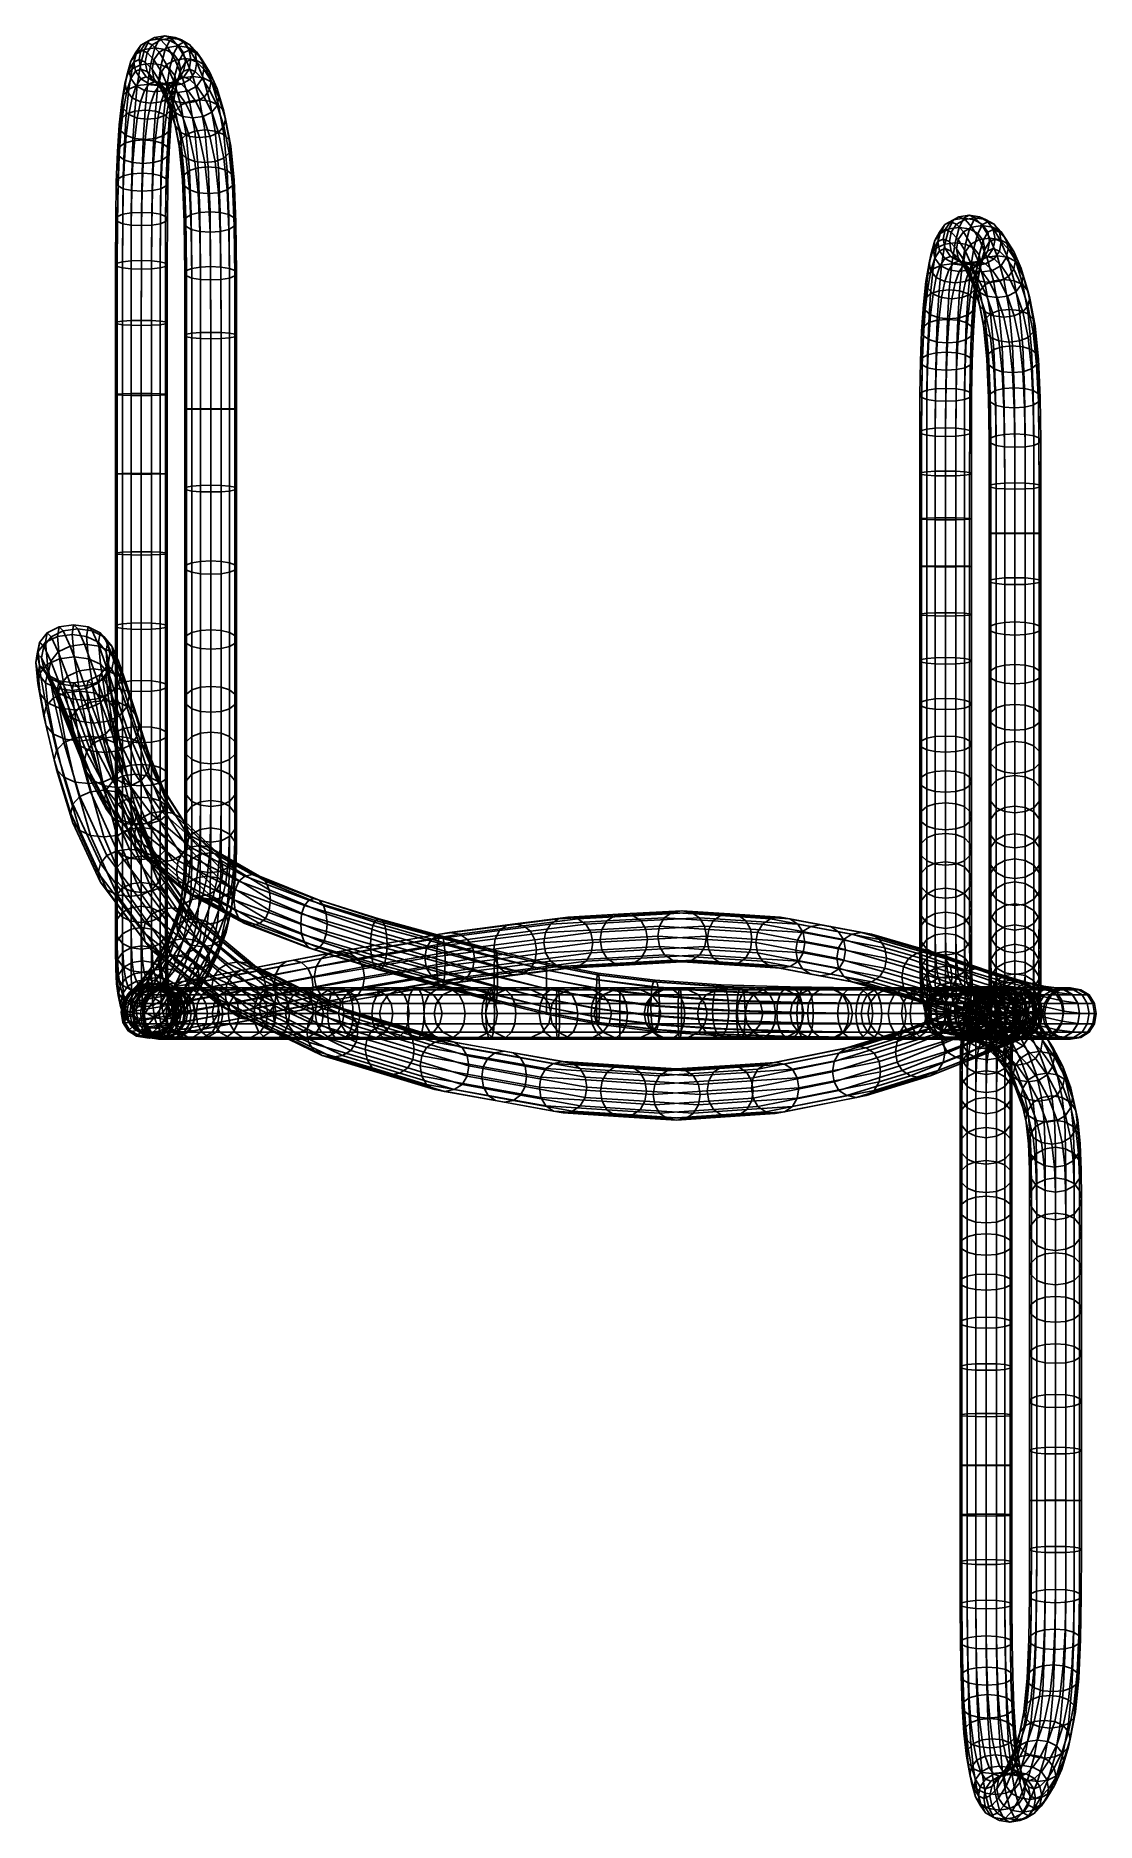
# Model space of a CAD drawing. Extents: x -10606 to 81047, y -69897 to 84397.
import ezdxf

# ---------------------------------------------------------------- set-up
doc = ezdxf.new("R2010")
doc.units = 0

msp = doc.modelspace()

# ---------------------------------------------------------------- linework, layer by layer
for points in [[(-2394.161377, 82199.070313, 31195.732422), (-1987.911377, 82922.117188, 28031.582031), (-1530.880127, 83583.882813, 28161.527344), (-1937.130127, 82824.34375, 31435.296875)], [(-1987.911377, 82922.117188, 28031.582031), (-1519.161377, 83157.179688, 24774.158203), (-1062.130127, 83835.734375, 24794.195313), (-1530.880127, 83583.882813, 28161.527344)], [(-1937.130127, 82824.34375, 31435.296875), (-1530.880127, 83583.882813, 28161.527344), (-794.552002, 83994.632813, 28242.183594), (-1200.802002, 83212.445313, 31583.992188)], [(-1544.552002, 81890.804688, 34738.515625), (-1200.802002, 83212.445313, 31583.992188), (-312.130188, 83341.8125, 31633.558594), (-655.880188, 82008.375, 34809.996094)], [(-1530.880127, 83583.882813, 28161.527344), (-1062.130127, 83835.734375, 24794.195313), (-325.802032, 84256.90625, 24806.632813), (-794.552002, 83994.632813, 28242.183594)], [(-1519.161377, 83157.179688, 24774.158203), (-987.911438, 82938.90625, 21517.6875), (-530.880127, 83616.898438, 21430.769531), (-1062.130127, 83835.734375, 24794.195313)], [(-1200.802002, 83212.445313, 31583.992188), (-794.552002, 83994.632813, 28242.183594), (94.119827, 84131.554688, 28269.068359), (-312.130188, 83341.8125, 31633.558594)], [(-1062.130127, 83835.734375, 24794.195313), (-530.880127, 83616.898438, 21430.769531), (205.447952, 84037.71875, 21376.818359), (-325.802032, 84256.90625, 24806.632813)], [(-987.911438, 82938.90625, 21517.6875), (-394.161438, 82301.960938, 18356.386719), (62.869843, 82964.375, 18168.708984), (-530.880127, 83616.898438, 21430.769531)], [(-794.552002, 83994.632813, 28242.183594), (-325.802032, 84256.90625, 24806.632813), (562.869812, 84397.296875, 24810.777344), (94.119827, 84131.554688, 28269.068359)], [(-655.880188, 82008.375, 34809.996094), (-312.130188, 83341.8125, 31633.558594), (576.541687, 83212.453125, 31583.992188), (232.791656, 81890.8125, 34738.519531)], [(-530.880127, 83616.898438, 21430.769531), (62.869843, 82964.375, 18168.708984), (799.197937, 83375.53125, 18052.216797), (205.447952, 84037.71875, 21376.818359)], [(-325.802032, 84256.90625, 24806.632813), (205.447952, 84037.71875, 21376.818359), (1094.119751, 84177.992188, 21358.835938), (562.869812, 84397.296875, 24810.777344)], [(-312.130188, 83341.8125, 31633.558594), (94.119827, 84131.554688, 28269.068359), (982.791687, 83994.632813, 28242.183594), (576.541687, 83212.453125, 31583.992188)], [(62.869843, 82964.375, 18168.708984), (708.703186, 81901.421875, 15088.492188), (1445.03125, 82294.75, 14914.916992), (799.197937, 83375.53125, 18052.216797)], [(94.119827, 84131.554688, 28269.068359), (562.869812, 84397.296875, 24810.777344), (1451.541626, 84256.90625, 24806.632813), (982.791687, 83994.632813, 28242.183594)], [(205.447952, 84037.71875, 21376.818359), (799.197937, 83375.53125, 18052.216797), (1687.869751, 83512.578125, 18013.386719), (1094.119751, 84177.992188, 21358.835938)], [(562.869812, 84397.296875, 24810.777344), (1094.119751, 84177.992188, 21358.835938), (1982.791626, 84037.71875, 21376.818359), (1451.541626, 84256.90625, 24806.632813)], [(576.541687, 83212.453125, 31583.992188), (982.791687, 83994.632813, 28242.183594), (1719.119873, 83583.882813, 28161.527344), (1312.869873, 82824.351563, 31435.296875)], [(799.197937, 83375.53125, 18052.216797), (1445.03125, 82294.75, 14914.916992), (2333.703125, 82425.859375, 14857.058594), (1687.869751, 83512.578125, 18013.386719)], [(982.791687, 83994.632813, 28242.183594), (1451.541626, 84256.90625, 24806.632813), (2187.869873, 83835.734375, 24794.195313), (1719.119873, 83583.882813, 28161.527344)], [(1094.119751, 84177.992188, 21358.835938), (1687.869751, 83512.578125, 18013.386719), (2576.541504, 83375.53125, 18052.216797), (1982.791626, 84037.71875, 21376.818359)], [(1769.901123, 82199.078125, 31195.732422), (1312.869873, 82824.351563, 31435.296875), (1719.119873, 83583.882813, 28161.527344), (2176.151123, 82922.117188, 28031.582031)], [(1451.541626, 84256.90625, 24806.632813), (1982.791626, 84037.71875, 21376.818359), (2719.119629, 83616.898438, 21430.769531), (2187.869873, 83835.734375, 24794.195313)], [(1687.869751, 83512.578125, 18013.386719), (2333.703125, 82425.859375, 14857.058594), (3222.375, 82294.75, 14914.916992), (2576.541504, 83375.53125, 18052.216797)], [(2176.151123, 82922.117188, 28031.582031), (1719.119873, 83583.882813, 28161.527344), (2187.869873, 83835.734375, 24794.195313), (2644.901123, 83157.179688, 24774.158203)], [(1982.791626, 84037.71875, 21376.818359), (2576.541504, 83375.53125, 18052.216797), (3312.869629, 82964.375, 18168.708984), (2719.119629, 83616.898438, 21430.769531)], [(2644.901123, 83157.179688, 24774.158203), (2187.869873, 83835.734375, 24794.195313), (2719.119629, 83616.898438, 21430.769531), (3176.150879, 82938.90625, 21517.6875)], [(2576.541504, 83375.53125, 18052.216797), (3222.375, 82294.75, 14914.916992), (3958.703125, 81901.421875, 15088.492188), (3312.869629, 82964.375, 18168.708984)], [(3176.150879, 82938.90625, 21517.6875), (2719.119629, 83616.898438, 21430.769531), (3312.869629, 82964.375, 18168.708984), (3769.900879, 82301.960938, 18356.386719)], [(-2890.255127, 80284.023438, 33761.664063), (-2546.505127, 81444.4375, 30906.603516), (-2394.161377, 82199.070313, 31195.732422), (-2737.911377, 80969.84375, 34178.613281)], [(-2737.911377, 80969.84375, 34178.613281), (-2394.161377, 82199.070313, 31195.732422), (-1937.130127, 82824.34375, 31435.296875), (-2280.880127, 81538.09375, 34524.085938)], [(-2562.130127, 79777.960938, 37360.640625), (-2280.880127, 81538.09375, 34524.085938), (-1544.552002, 81890.804688, 34738.515625), (-1825.802124, 80085.828125, 37635.9375)], [(-2546.505127, 81444.4375, 30906.603516), (-2140.255127, 82123.429688, 27874.751953), (-1987.911377, 82922.117188, 28031.582031), (-2394.161377, 82199.070313, 31195.732422)], [(-2394.161377, 80689.804688, 30617.474609), (-1987.911377, 81324.75, 27717.919922), (-2140.255127, 82123.429688, 27874.751953), (-2546.505127, 81444.4375, 30906.603516)], [(-2280.880127, 81538.09375, 34524.085938), (-1937.130127, 82824.34375, 31435.296875), (-1200.802002, 83212.445313, 31583.992188), (-1544.552002, 81890.804688, 34738.515625)], [(-2140.255127, 82123.429688, 27874.751953), (-1671.505127, 82338.226563, 24749.976563), (-1519.161377, 83157.179688, 24774.158203), (-1987.911377, 82922.117188, 28031.582031)], [(-1987.911377, 81324.75, 27717.919922), (-1519.161377, 81519.28125, 24725.792969), (-1671.505127, 82338.226563, 24749.976563), (-2140.255127, 82123.429688, 27874.751953)], [(-1825.802124, 80085.828125, 37635.9375), (-1544.552002, 81890.804688, 34738.515625), (-655.880188, 82008.375, 34809.996094), (-937.130249, 80188.453125, 37727.703125)], [(-1671.505127, 82338.226563, 24749.976563), (-1140.255127, 82120.640625, 21622.587891), (-987.911438, 82938.90625, 21517.6875), (-1519.161377, 83157.179688, 24774.158203)], [(-1519.161377, 81519.28125, 24725.792969), (-987.911438, 81302.382813, 21727.490234), (-1140.255127, 82120.640625, 21622.587891), (-1671.505127, 82338.226563, 24749.976563)], [(-1140.255127, 82120.640625, 21622.587891), (-546.505188, 81502.492188, 18582.894531), (-394.161438, 82301.960938, 18356.386719), (-987.911438, 82938.90625, 21517.6875)], [(-987.911438, 81302.382813, 21727.490234), (-394.161438, 80703.03125, 18809.404297), (-546.505188, 81502.492188, 18582.894531), (-1140.255127, 82120.640625, 21622.587891)], [(-937.130249, 80188.453125, 37727.703125), (-655.880188, 82008.375, 34809.996094), (232.791656, 81890.8125, 34738.519531), (-48.458355, 80085.828125, 37635.9375)], [(-546.505188, 81502.492188, 18582.894531), (99.328156, 80502.9375, 15705.643555), (251.671906, 81267.734375, 15368.138672), (-394.161438, 82301.960938, 18356.386719)], [(-394.161438, 82301.960938, 18356.386719), (251.671906, 81267.734375, 15368.138672), (708.703186, 81901.421875, 15088.492188), (62.869843, 82964.375, 18168.708984)], [(-48.458355, 80085.828125, 37635.9375), (232.791656, 81890.8125, 34738.519531), (969.119812, 81538.101563, 34524.085938), (687.869812, 79777.96875, 37360.640625)], [(232.791656, 81890.8125, 34738.519531), (576.541687, 83212.453125, 31583.992188), (1312.869873, 82824.351563, 31435.296875), (969.119812, 81538.101563, 34524.085938)], [(251.671906, 81267.734375, 15368.138672), (897.505249, 79804.695313, 12565.447266), (1354.536499, 80396.429688, 12202.636719), (708.703186, 81901.421875, 15088.492188)], [(708.703186, 81901.421875, 15088.492188), (1354.536499, 80396.429688, 12202.636719), (2090.864502, 80763.710938, 11977.444336), (1445.03125, 82294.75, 14914.916992)], [(1426.151123, 80969.851563, 34178.613281), (969.119812, 81538.101563, 34524.085938), (1312.869873, 82824.351563, 31435.296875), (1769.901123, 82199.078125, 31195.732422)], [(1578.494751, 80284.03125, 33761.664063), (1426.151123, 80969.851563, 34178.613281), (1769.901123, 82199.078125, 31195.732422), (1922.244873, 81444.4375, 30906.603516)], [(1445.03125, 82294.75, 14914.916992), (2090.864502, 80763.710938, 11977.444336), (2979.536377, 80886.140625, 11902.379883), (2333.703125, 82425.859375, 14857.058594)], [(1922.244873, 81444.4375, 30906.603516), (1769.901123, 82199.078125, 31195.732422), (2176.151123, 82922.117188, 28031.582031), (2328.494873, 82123.429688, 27874.751953)], [(1769.901123, 80689.804688, 30617.474609), (1922.244873, 81444.4375, 30906.603516), (2328.494873, 82123.429688, 27874.751953), (2176.151123, 81324.75, 27717.919922)], [(2328.494873, 82123.429688, 27874.751953), (2176.151123, 82922.117188, 28031.582031), (2644.901123, 83157.179688, 24774.158203), (2797.244873, 82338.226563, 24749.976563)], [(2176.151123, 81324.75, 27717.919922), (2328.494873, 82123.429688, 27874.751953), (2797.244873, 82338.226563, 24749.976563), (2644.901123, 81519.28125, 24725.792969)], [(2333.703125, 82425.859375, 14857.058594), (2979.536377, 80886.140625, 11902.379883), (3868.208252, 80763.710938, 11977.444336), (3222.375, 82294.75, 14914.916992)], [(2797.244873, 82338.226563, 24749.976563), (2644.901123, 83157.179688, 24774.158203), (3176.150879, 82938.90625, 21517.6875), (3328.494629, 82120.648438, 21622.587891)], [(2644.901123, 81519.28125, 24725.792969), (2797.244873, 82338.226563, 24749.976563), (3328.494629, 82120.648438, 21622.587891), (3176.150879, 81302.382813, 21727.490234)], [(3328.494629, 82120.648438, 21622.587891), (3176.150879, 82938.90625, 21517.6875), (3769.900879, 82301.960938, 18356.386719), (3922.244629, 81502.492188, 18582.894531)], [(3176.150879, 81302.382813, 21727.490234), (3328.494629, 82120.648438, 21622.587891), (3922.244629, 81502.492188, 18582.894531), (3769.900879, 80703.03125, 18809.404297)], [(3222.375, 82294.75, 14914.916992), (3868.208252, 80763.710938, 11977.444336), (4604.536621, 80396.429688, 12202.636719), (3958.703125, 81901.421875, 15088.492188)], [(3769.900879, 82301.960938, 18356.386719), (3312.869629, 82964.375, 18168.708984), (3958.703125, 81901.421875, 15088.492188), (4415.734375, 81267.734375, 15368.138672)], [(3922.244629, 81502.492188, 18582.894531), (3769.900879, 82301.960938, 18356.386719), (4415.734375, 81267.734375, 15368.138672), (4568.078125, 80502.9375, 15705.643555)], [(4415.734375, 81267.734375, 15368.138672), (3958.703125, 81901.421875, 15088.492188), (4604.536621, 80396.429688, 12202.636719), (5061.567871, 79804.695313, 12565.447266)], [(-3171.505127, 78683.34375, 36381.804688), (-2890.255127, 80284.023438, 33761.664063), (-2737.911377, 80969.84375, 34178.613281), (-3019.161377, 79281.960938, 36917.105469)], [(-3019.161377, 78084.71875, 35846.503906), (-2737.911377, 79598.210938, 33344.714844), (-2890.255127, 80284.023438, 33761.664063), (-3171.505127, 78683.34375, 36381.804688)], [(-3019.161377, 79281.960938, 36917.105469), (-2737.911377, 80969.84375, 34178.613281), (-2280.880127, 81538.09375, 34524.085938), (-2562.130127, 79777.960938, 37360.640625)], [(-2737.911377, 79598.210938, 33344.714844), (-2394.161377, 80689.804688, 30617.474609), (-2546.505127, 81444.4375, 30906.603516), (-2890.255127, 80284.023438, 33761.664063)], [(-2280.880127, 79029.960938, 32999.238281), (-1937.130127, 80064.53125, 30377.910156), (-2394.161377, 80689.804688, 30617.474609), (-2737.911377, 79598.210938, 33344.714844)], [(-1937.130127, 80064.53125, 30377.910156), (-1530.880127, 80662.984375, 27587.974609), (-1987.911377, 81324.75, 27717.919922), (-2394.161377, 80689.804688, 30617.474609)], [(-1530.880127, 80662.984375, 27587.974609), (-1062.130127, 80840.726563, 24705.757813), (-1519.161377, 81519.28125, 24725.792969), (-1987.911377, 81324.75, 27717.919922)], [(-1937.130127, 80064.53125, 30377.910156), (-1200.802002, 79676.429688, 30229.214844), (-794.552002, 80252.226563, 27507.318359), (-1530.880127, 80662.984375, 27587.974609)], [(-1530.880127, 80662.984375, 27587.974609), (-794.552002, 80252.226563, 27507.318359), (-325.802032, 80419.554688, 24693.320313), (-1062.130127, 80840.726563, 24705.757813)], [(-1062.130127, 80840.726563, 24705.757813), (-530.880127, 80624.390625, 21814.408203), (-987.911438, 81302.382813, 21727.490234), (-1519.161377, 81519.28125, 24725.792969)], [(-1200.802002, 79676.429688, 30229.214844), (-312.130188, 79547.0625, 30179.648438), (94.119812, 80115.3125, 27480.433594), (-794.552002, 80252.226563, 27507.318359)], [(-1062.130127, 80840.726563, 24705.757813), (-325.802032, 80419.554688, 24693.320313), (205.447952, 80203.570313, 21868.357422), (-530.880127, 80624.390625, 21814.408203)], [(-530.880127, 80624.390625, 21814.408203), (62.869843, 80040.617188, 18997.082031), (-394.161438, 80703.03125, 18809.404297), (-987.911438, 81302.382813, 21727.490234)], [(-794.552002, 80252.226563, 27507.318359), (94.119812, 80115.3125, 27480.433594), (562.869812, 80279.164063, 24689.173828), (-325.802032, 80419.554688, 24693.320313)], [(-394.161438, 80703.03125, 18809.404297), (251.671906, 79738.140625, 16043.148438), (99.328156, 80502.9375, 15705.643555), (-546.505188, 81502.492188, 18582.894531)], [(-530.880127, 80624.390625, 21814.408203), (205.447952, 80203.570313, 21868.357422), (799.197937, 79629.46875, 19113.574219), (62.869843, 80040.617188, 18997.082031)], [(62.869843, 80040.617188, 18997.082031), (708.703186, 79104.453125, 16322.794922), (251.671906, 79738.140625, 16043.148438), (-394.161438, 80703.03125, 18809.404297)], [(-325.802032, 80419.554688, 24693.320313), (562.869812, 80279.164063, 24689.173828), (1094.119751, 80063.296875, 21886.341797), (205.447952, 80203.570313, 21868.357422)], [(-312.130188, 79547.0625, 30179.648438), (576.541626, 79676.429688, 30229.214844), (982.791626, 80252.226563, 27507.318359), (94.119812, 80115.3125, 27480.433594)], [(94.119812, 80115.3125, 27480.433594), (982.791626, 80252.226563, 27507.318359), (1451.541626, 80419.554688, 24693.320313), (562.869812, 80279.164063, 24689.173828)], [(99.328156, 80502.9375, 15705.643555), (745.161499, 79090.53125, 13003.321289), (897.505249, 79804.695313, 12565.447266), (251.671906, 81267.734375, 15368.138672)], [(251.671906, 79738.140625, 16043.148438), (897.505249, 78376.367188, 13441.196289), (745.161499, 79090.53125, 13003.321289), (99.328156, 80502.9375, 15705.643555)], [(562.869812, 80279.164063, 24689.173828), (1451.541626, 80419.554688, 24693.320313), (1982.791626, 80203.570313, 21868.357422), (1094.119751, 80063.296875, 21886.341797)], [(576.541626, 79676.429688, 30229.214844), (1312.869751, 80064.53125, 30377.910156), (1719.119751, 80662.984375, 27587.974609), (982.791626, 80252.226563, 27507.318359)], [(1144.901001, 79281.96875, 36917.105469), (687.869812, 79777.96875, 37360.640625), (969.119812, 81538.101563, 34524.085938), (1426.151123, 80969.851563, 34178.613281)], [(897.505249, 79804.695313, 12565.447266), (1480.838501, 77868.039063, 9944.476563), (1937.869751, 78404.015625, 9506.674805), (1354.536499, 80396.429688, 12202.636719)], [(969.119751, 79029.960938, 32999.238281), (1426.151001, 79598.210938, 33344.710938), (1769.901123, 80689.804688, 30617.474609), (1312.869751, 80064.53125, 30377.910156)], [(982.791626, 80252.226563, 27507.318359), (1719.119751, 80662.984375, 27587.974609), (2187.869873, 80840.726563, 24705.757813), (1451.541626, 80419.554688, 24693.320313)], [(1297.244751, 78683.34375, 36381.804688), (1144.901001, 79281.96875, 36917.105469), (1426.151123, 80969.851563, 34178.613281), (1578.494751, 80284.03125, 33761.664063)], [(1144.901001, 78084.71875, 35846.503906), (1297.244751, 78683.34375, 36381.804688), (1578.494751, 80284.03125, 33761.664063), (1426.151001, 79598.210938, 33344.710938)], [(1312.869751, 80064.53125, 30377.910156), (1769.901123, 80689.804688, 30617.474609), (2176.151123, 81324.75, 27717.919922), (1719.119751, 80662.984375, 27587.974609)], [(1354.536499, 80396.429688, 12202.636719), (1937.869751, 78404.015625, 9506.674805), (2674.197998, 78736.695313, 9234.935547), (2090.864502, 80763.710938, 11977.444336)], [(1426.151001, 79598.210938, 33344.710938), (1578.494751, 80284.03125, 33761.664063), (1922.244873, 81444.4375, 30906.603516), (1769.901123, 80689.804688, 30617.474609)], [(1451.541626, 80419.554688, 24693.320313), (2187.869873, 80840.726563, 24705.757813), (2719.119629, 80624.390625, 21814.408203), (1982.791626, 80203.570313, 21868.357422)], [(1719.119751, 80662.984375, 27587.974609), (2176.151123, 81324.75, 27717.919922), (2644.901123, 81519.28125, 24725.792969), (2187.869873, 80840.726563, 24705.757813)], [(1982.791626, 80203.570313, 21868.357422), (2719.119629, 80624.390625, 21814.408203), (3312.869629, 80040.617188, 18997.082031), (2576.541504, 79629.46875, 19113.574219)], [(2090.864502, 80763.710938, 11977.444336), (2674.197998, 78736.695313, 9234.935547), (3562.869873, 78847.585938, 9144.356445), (2979.536377, 80886.140625, 11902.379883)], [(2187.869873, 80840.726563, 24705.757813), (2644.901123, 81519.28125, 24725.792969), (3176.150879, 81302.382813, 21727.490234), (2719.119629, 80624.390625, 21814.408203)], [(2719.119629, 80624.390625, 21814.408203), (3176.150879, 81302.382813, 21727.490234), (3769.900879, 80703.03125, 18809.404297), (3312.869629, 80040.617188, 18997.082031)], [(2979.536377, 80886.140625, 11902.379883), (3562.869873, 78847.585938, 9144.356445), (4451.541504, 78736.695313, 9234.935547), (3868.208252, 80763.710938, 11977.444336)], [(3312.869629, 80040.617188, 18997.082031), (3769.900879, 80703.03125, 18809.404297), (4415.734375, 79738.140625, 16043.148438), (3958.703125, 79104.453125, 16322.794922)], [(3769.900879, 80703.03125, 18809.404297), (3922.244629, 81502.492188, 18582.894531), (4568.078125, 80502.9375, 15705.643555), (4415.734375, 79738.140625, 16043.148438)], [(3868.208252, 80763.710938, 11977.444336), (4451.541504, 78736.695313, 9234.935547), (5187.869629, 78404.023438, 9506.674805), (4604.536621, 80396.429688, 12202.636719)], [(4568.078125, 80502.9375, 15705.643555), (4415.734375, 81267.734375, 15368.138672), (5061.567871, 79804.695313, 12565.447266), (5213.911621, 79090.53125, 13003.321289)], [(4415.734375, 79738.140625, 16043.148438), (4568.078125, 80502.9375, 15705.643555), (5213.911621, 79090.53125, 13003.321289), (5061.567871, 78376.367188, 13441.196289)], [(5061.567871, 79804.695313, 12565.447266), (4604.536621, 80396.429688, 12202.636719), (5187.869629, 78404.023438, 9506.674805), (5644.900879, 77868.046875, 9944.475586)], [(-3390.255371, 76698.109375, 38715.335938), (-3171.505127, 78683.34375, 36381.804688), (-3019.161377, 79281.960938, 36917.105469), (-3237.911621, 77199.398438, 39354.3125)], [(-3237.911621, 77199.398438, 39354.3125), (-3019.161377, 79281.960938, 36917.105469), (-2562.130127, 79777.960938, 37360.640625), (-2780.880371, 77614.742188, 39883.75)], [(-2562.130127, 77588.71875, 35402.96875), (-2280.880127, 79029.960938, 32999.238281), (-2737.911377, 79598.210938, 33344.714844), (-3019.161377, 78084.71875, 35846.503906)], [(-2780.880371, 77614.742188, 39883.75), (-2562.130127, 79777.960938, 37360.640625), (-1825.802124, 80085.828125, 37635.9375), (-2044.552124, 77872.546875, 40212.367188)], [(-2562.130127, 77588.71875, 35402.96875), (-1825.802124, 77280.851563, 35127.667969), (-1544.552002, 78677.25, 32784.808594), (-2280.880127, 79029.960938, 32999.238281)], [(-2280.880127, 79029.960938, 32999.238281), (-1544.552002, 78677.25, 32784.808594), (-1200.802002, 79676.429688, 30229.214844), (-1937.130127, 80064.53125, 30377.910156)], [(-2044.552124, 77872.546875, 40212.367188), (-1825.802124, 80085.828125, 37635.9375), (-937.130249, 80188.453125, 37727.703125), (-1155.880249, 77958.484375, 40321.90625)], [(-1544.552002, 78677.25, 32784.808594), (-655.880188, 78559.679688, 32713.330078), (-312.130188, 79547.0625, 30179.648438), (-1200.802002, 79676.429688, 30229.214844)], [(-1155.880249, 77958.484375, 40321.90625), (-937.130249, 80188.453125, 37727.703125), (-48.458355, 80085.828125, 37635.9375), (-267.208374, 77872.546875, 40212.367188)], [(-655.880188, 78559.679688, 32713.330078), (232.791626, 78677.25, 32784.808594), (576.541626, 79676.429688, 30229.214844), (-312.130188, 79547.0625, 30179.648438)], [(-267.208374, 77872.546875, 40212.367188), (-48.458355, 80085.828125, 37635.9375), (687.869812, 79777.96875, 37360.640625), (469.119812, 77614.742188, 39883.75)], [(-48.458363, 77280.859375, 35127.667969), (687.869751, 77588.71875, 35402.96875), (969.119751, 79029.960938, 32999.238281), (232.791626, 78677.25, 32784.808594)], [(62.869843, 80040.617188, 18997.082031), (799.197937, 79629.46875, 19113.574219), (1445.03125, 78711.125, 16496.369141), (708.703186, 79104.453125, 16322.794922)], [(205.447952, 80203.570313, 21868.357422), (1094.119751, 80063.296875, 21886.341797), (1687.869751, 79492.414063, 19152.404297), (799.197937, 79629.46875, 19113.574219)], [(232.791626, 78677.25, 32784.808594), (969.119751, 79029.960938, 32999.238281), (1312.869751, 80064.53125, 30377.910156), (576.541626, 79676.429688, 30229.214844)], [(708.703186, 79104.453125, 16322.794922), (1354.536499, 77784.632813, 13804.006836), (897.505249, 78376.367188, 13441.196289), (251.671906, 79738.140625, 16043.148438)], [(926.151062, 77199.398438, 39354.3125), (469.119812, 77614.742188, 39883.75), (687.869812, 79777.96875, 37360.640625), (1144.901001, 79281.96875, 36917.105469)], [(687.869751, 77588.71875, 35402.96875), (1144.901001, 78084.71875, 35846.503906), (1426.151001, 79598.210938, 33344.710938), (969.119751, 79029.960938, 32999.238281)], [(708.703186, 79104.453125, 16322.794922), (1445.03125, 78711.125, 16496.369141), (2090.864502, 77417.351563, 14029.199219), (1354.536499, 77784.632813, 13804.006836)], [(745.161499, 79090.53125, 13003.321289), (1328.494751, 77221.171875, 10472.857422), (1480.838501, 77868.039063, 9944.476563), (897.505249, 79804.695313, 12565.447266)], [(897.505249, 78376.367188, 13441.196289), (1480.838501, 76574.304688, 11001.238281), (1328.494751, 77221.171875, 10472.857422), (745.161499, 79090.53125, 13003.321289)], [(799.197937, 79629.46875, 19113.574219), (1687.869751, 79492.414063, 19152.404297), (2333.703125, 78580.015625, 16554.226563), (1445.03125, 78711.125, 16496.369141)], [(1078.494873, 76698.117188, 38715.335938), (926.151062, 77199.398438, 39354.3125), (1144.901001, 79281.96875, 36917.105469), (1297.244751, 78683.34375, 36381.804688)], [(1094.119751, 80063.296875, 21886.341797), (1982.791626, 80203.570313, 21868.357422), (2576.541504, 79629.46875, 19113.574219), (1687.869751, 79492.414063, 19152.404297)], [(1445.03125, 78711.125, 16496.369141), (2333.703125, 78580.015625, 16554.226563), (2979.536377, 77294.921875, 14104.263672), (2090.864502, 77417.351563, 14029.199219)], [(1687.869751, 79492.414063, 19152.404297), (2576.541504, 79629.46875, 19113.574219), (3222.375, 78711.125, 16496.369141), (2333.703125, 78580.015625, 16554.226563)], [(1937.869751, 78404.015625, 9506.674805), (2396.203125, 75878.835938, 6996.135254), (3132.53125, 76167.984375, 6682.529785), (2674.197998, 78736.695313, 9234.935547)], [(2333.703125, 78580.015625, 16554.226563), (3222.375, 78711.125, 16496.369141), (3868.208252, 77417.351563, 14029.199219), (2979.536377, 77294.921875, 14104.263672)], [(2576.541504, 79629.46875, 19113.574219), (3312.869629, 80040.617188, 18997.082031), (3958.703125, 79104.453125, 16322.794922), (3222.375, 78711.125, 16496.369141)], [(2674.197998, 78736.695313, 9234.935547), (3132.53125, 76167.984375, 6682.529785), (4021.203125, 76264.367188, 6577.994629), (3562.869873, 78847.585938, 9144.356445)], [(3222.375, 78711.125, 16496.369141), (3958.703125, 79104.453125, 16322.794922), (4604.536621, 77784.632813, 13804.006836), (3868.208252, 77417.351563, 14029.199219)], [(3562.869873, 78847.585938, 9144.356445), (4021.203125, 76264.367188, 6577.994629), (4909.875, 76167.984375, 6682.529785), (4451.541504, 78736.695313, 9234.935547)], [(3958.703125, 79104.453125, 16322.794922), (4415.734375, 79738.140625, 16043.148438), (5061.567871, 78376.367188, 13441.196289), (4604.536621, 77784.632813, 13804.006836)], [(4451.541504, 78736.695313, 9234.935547), (4909.875, 76167.984375, 6682.529785), (5646.203125, 75878.84375, 6996.135254), (5187.869629, 78404.023438, 9506.674805)], [(5213.911621, 79090.53125, 13003.321289), (5061.567871, 79804.695313, 12565.447266), (5644.900879, 77868.046875, 9944.475586), (5797.244629, 77221.171875, 10472.857422)], [(5061.567871, 78376.367188, 13441.196289), (5213.911621, 79090.53125, 13003.321289), (5797.244629, 77221.171875, 10472.857422), (5644.900879, 76574.304688, 11001.238281)], [(-3546.505371, 74384.078125, 40710.574219), (-3390.255371, 76698.109375, 38715.335938), (-3237.911621, 77199.398438, 39354.3125), (-3394.161621, 74786.117188, 41433.339844)], [(-3394.161621, 74786.117188, 41433.339844), (-3237.911621, 77199.398438, 39354.3125), (-2780.880371, 77614.742188, 39883.75), (-2937.130371, 75119.234375, 42032.203125)], [(-3237.911621, 76196.828125, 38076.363281), (-3019.161377, 78084.71875, 35846.503906), (-3171.505127, 78683.34375, 36381.804688), (-3390.255371, 76698.109375, 38715.335938)], [(-2780.880371, 75781.484375, 37546.925781), (-2562.130127, 77588.71875, 35402.96875), (-3019.161377, 78084.71875, 35846.503906), (-3237.911621, 76196.828125, 38076.363281)], [(-2937.130371, 75119.234375, 42032.203125), (-2780.880371, 77614.742188, 39883.75), (-2044.552124, 77872.546875, 40212.367188), (-2200.802246, 75326, 42403.914063)], [(-2780.880371, 75781.484375, 37546.925781), (-2044.552124, 75523.679688, 37218.308594), (-1825.802124, 77280.851563, 35127.667969), (-2562.130127, 77588.71875, 35402.96875)], [(-2200.802246, 75326, 42403.914063), (-2044.552124, 77872.546875, 40212.367188), (-1155.880249, 77958.484375, 40321.90625), (-1312.130249, 75394.921875, 42527.820313)], [(-2044.552124, 75523.679688, 37218.308594), (-1155.880249, 75437.75, 37108.769531), (-937.130188, 77178.234375, 35035.902344), (-1825.802124, 77280.851563, 35127.667969)], [(-1825.802124, 77280.851563, 35127.667969), (-937.130188, 77178.234375, 35035.902344), (-655.880188, 78559.679688, 32713.330078), (-1544.552002, 78677.25, 32784.808594)], [(-1312.130249, 75394.921875, 42527.820313), (-1155.880249, 77958.484375, 40321.90625), (-267.208374, 77872.546875, 40212.367188), (-423.458374, 75326, 42403.917969)], [(-1155.880249, 75437.75, 37108.769531), (-267.208344, 75523.679688, 37218.308594), (-48.458363, 77280.859375, 35127.667969), (-937.130188, 77178.234375, 35035.902344)], [(-937.130188, 77178.234375, 35035.902344), (-48.458363, 77280.859375, 35127.667969), (232.791626, 78677.25, 32784.808594), (-655.880188, 78559.679688, 32713.330078)], [(-423.458374, 75326, 42403.917969), (-267.208374, 77872.546875, 40212.367188), (469.119812, 77614.742188, 39883.75), (312.869812, 75119.234375, 42032.207031)], [(-267.208344, 75523.679688, 37218.308594), (469.119781, 75781.484375, 37546.925781), (687.869751, 77588.71875, 35402.96875), (-48.458363, 77280.859375, 35127.667969)], [(769.901123, 74786.117188, 41433.34375), (312.869812, 75119.234375, 42032.207031), (469.119812, 77614.742188, 39883.75), (926.151062, 77199.398438, 39354.3125)], [(469.119781, 75781.484375, 37546.925781), (926.151062, 76196.835938, 38076.363281), (1144.901001, 78084.71875, 35846.503906), (687.869751, 77588.71875, 35402.96875)], [(922.244873, 74384.078125, 40710.578125), (769.901123, 74786.117188, 41433.34375), (926.151062, 77199.398438, 39354.3125), (1078.494873, 76698.117188, 38715.335938)], [(1354.536499, 77784.632813, 13804.006836), (1937.869751, 76038.328125, 11439.040039), (1480.838501, 76574.304688, 11001.238281), (897.505249, 78376.367188, 13441.196289)], [(926.151062, 76196.835938, 38076.363281), (1078.494873, 76698.117188, 38715.335938), (1297.244751, 78683.34375, 36381.804688), (1144.901001, 78084.71875, 35846.503906)], [(1328.494751, 77221.171875, 10472.857422), (1786.828125, 74850.765625, 8111.176758), (1939.171875, 75412.992188, 7501.388672), (1480.838501, 77868.039063, 9944.476563)], [(1480.838501, 76574.304688, 11001.238281), (1939.171875, 74288.539063, 8720.964844), (1786.828125, 74850.765625, 8111.176758), (1328.494751, 77221.171875, 10472.857422)], [(1354.536499, 77784.632813, 13804.006836), (2090.864502, 77417.351563, 14029.199219), (2674.197998, 75705.65625, 11710.779297), (1937.869751, 76038.328125, 11439.040039)], [(1480.838501, 77868.039063, 9944.476563), (1939.171875, 75412.992188, 7501.388672), (2396.203125, 75878.835938, 6996.135254), (1937.869751, 78404.015625, 9506.674805)], [(2090.864502, 77417.351563, 14029.199219), (2979.536377, 77294.921875, 14104.263672), (3562.869873, 75594.765625, 11801.358398), (2674.197998, 75705.65625, 11710.779297)], [(2979.536377, 77294.921875, 14104.263672), (3868.208252, 77417.351563, 14029.199219), (4451.541504, 75705.65625, 11710.779297), (3562.869873, 75594.765625, 11801.358398)], [(3868.208252, 77417.351563, 14029.199219), (4604.536621, 77784.632813, 13804.006836), (5187.869629, 76038.328125, 11439.040039), (4451.541504, 75705.65625, 11710.779297)], [(4604.536621, 77784.632813, 13804.006836), (5061.567871, 78376.367188, 13441.196289), (5644.900879, 76574.304688, 11001.238281), (5187.869629, 76038.328125, 11439.040039)], [(5644.900879, 77868.046875, 9944.475586), (5187.869629, 78404.023438, 9506.674805), (5646.203125, 75878.84375, 6996.135254), (6103.234375, 75413, 7501.388672)], [(5797.244629, 77221.171875, 10472.857422), (5644.900879, 77868.046875, 9944.475586), (6103.234375, 75413, 7501.388672), (6255.578125, 74850.773438, 8111.176758)], [(5644.900879, 76574.304688, 11001.238281), (5797.244629, 77221.171875, 10472.857422), (6255.578125, 74850.773438, 8111.176758), (6103.234375, 74288.546875, 8720.964844)], [(-3394.161621, 73982.039063, 39987.808594), (-3237.911621, 76196.828125, 38076.363281), (-3390.255371, 76698.109375, 38715.335938), (-3546.505371, 74384.078125, 40710.574219)], [(-2937.130371, 73648.929688, 39388.945313), (-2780.880371, 75781.484375, 37546.925781), (-3237.911621, 76196.828125, 38076.363281), (-3394.161621, 73982.039063, 39987.808594)], [(-2937.130371, 73648.929688, 39388.945313), (-2200.802002, 73442.164063, 39017.238281), (-2044.552124, 75523.679688, 37218.308594), (-2780.880371, 75781.484375, 37546.925781)], [(-423.458344, 73442.164063, 39017.238281), (312.869781, 73648.929688, 39388.945313), (469.119781, 75781.484375, 37546.925781), (-267.208344, 75523.679688, 37218.308594)], [(312.869781, 73648.929688, 39388.945313), (769.901062, 73982.039063, 39987.808594), (926.151062, 76196.835938, 38076.363281), (469.119781, 75781.484375, 37546.925781)], [(769.901062, 73982.039063, 39987.808594), (922.244873, 74384.078125, 40710.578125), (1078.494873, 76698.117188, 38715.335938), (926.151062, 76196.835938, 38076.363281)], [(1937.869751, 76038.328125, 11439.040039), (2396.203125, 73822.695313, 9226.21875), (1939.171875, 74288.539063, 8720.964844), (1480.838501, 76574.304688, 11001.238281)], [(1937.869751, 76038.328125, 11439.040039), (2674.197998, 75705.65625, 11710.779297), (3132.53125, 73533.554688, 9539.824219), (2396.203125, 73822.695313, 9226.21875)], [(1939.171875, 75412.992188, 7501.388672), (2228.234375, 72380.695313, 5247.115234), (2685.265625, 72762.390625, 4681.783691), (2396.203125, 75878.835938, 6996.135254)], [(2396.203125, 75878.835938, 6996.135254), (2685.265625, 72762.390625, 4681.783691), (3421.59375, 72999.304688, 4330.888672), (3132.53125, 76167.984375, 6682.529785)], [(2674.197998, 75705.65625, 11710.779297), (3562.869873, 75594.765625, 11801.358398), (4021.203125, 73437.171875, 9644.359375), (3132.53125, 73533.554688, 9539.824219)], [(3132.53125, 76167.984375, 6682.529785), (3421.59375, 72999.304688, 4330.888672), (4310.265625, 73078.28125, 4213.92334), (4021.203125, 76264.367188, 6577.994629)], [(3562.869873, 75594.765625, 11801.358398), (4451.541504, 75705.65625, 11710.779297), (4909.875, 73533.554688, 9539.824219), (4021.203125, 73437.171875, 9644.359375)], [(4021.203125, 76264.367188, 6577.994629), (4310.265625, 73078.28125, 4213.92334), (5198.9375, 72999.3125, 4330.888672), (4909.875, 76167.984375, 6682.529785)], [(4451.541504, 75705.65625, 11710.779297), (5187.869629, 76038.328125, 11439.040039), (5646.203125, 73822.703125, 9226.21875), (4909.875, 73533.554688, 9539.824219)], [(4909.875, 76167.984375, 6682.529785), (5198.9375, 72999.3125, 4330.888672), (5935.265625, 72762.398438, 4681.783691), (5646.203125, 75878.84375, 6996.135254)], [(5187.869629, 76038.328125, 11439.040039), (5644.900879, 76574.304688, 11001.238281), (6103.234375, 74288.546875, 8720.964844), (5646.203125, 73822.703125, 9226.21875)], [(6103.234375, 75413, 7501.388672), (5646.203125, 75878.84375, 6996.135254), (5935.265625, 72762.398438, 4681.783691), (6392.296875, 72380.703125, 5247.115234)], [(-3642.859375, 71744.429688, 42330.164063), (-3546.505371, 74384.078125, 40710.574219), (-3394.161621, 74786.117188, 41433.339844), (-3490.515625, 72052.515625, 43113.3125)], [(-3490.515625, 71436.335938, 41547.019531), (-3394.161621, 73982.039063, 39987.808594), (-3546.505371, 74384.078125, 40710.574219), (-3642.859375, 71744.429688, 42330.164063)], [(-3490.515625, 72052.515625, 43113.3125), (-3394.161621, 74786.117188, 41433.339844), (-2937.130371, 75119.234375, 42032.203125), (-3033.484375, 72307.789063, 43762.207031)], [(-3033.484375, 72307.789063, 43762.207031), (-2937.130371, 75119.234375, 42032.203125), (-2200.802246, 75326, 42403.914063), (-2297.15625, 72466.234375, 44164.96875)], [(-2297.15625, 72466.234375, 44164.96875), (-2200.802246, 75326, 42403.914063), (-1312.130249, 75394.921875, 42527.820313), (-1408.484375, 72519.046875, 44299.222656)], [(-2200.802002, 73442.164063, 39017.238281), (-1312.130249, 73373.25, 38893.335938), (-1155.880249, 75437.75, 37108.769531), (-2044.552124, 75523.679688, 37218.308594)], [(-1408.484375, 72519.046875, 44299.222656), (-1312.130249, 75394.921875, 42527.820313), (-423.458374, 75326, 42403.917969), (-519.812561, 72466.234375, 44164.96875)], [(-1312.130249, 73373.25, 38893.335938), (-423.458344, 73442.164063, 39017.238281), (-267.208344, 75523.679688, 37218.308594), (-1155.880249, 75437.75, 37108.769531)], [(-519.812561, 72466.234375, 44164.96875), (-423.458374, 75326, 42403.917969), (312.869812, 75119.234375, 42032.207031), (216.51561, 72307.789063, 43762.207031)], [(673.546875, 72052.515625, 43113.3125), (216.51561, 72307.789063, 43762.207031), (312.869812, 75119.234375, 42032.207031), (769.901123, 74786.117188, 41433.34375)], [(825.890625, 71744.429688, 42330.164063), (673.546875, 72052.515625, 43113.3125), (769.901123, 74786.117188, 41433.34375), (922.244873, 74384.078125, 40710.578125)], [(673.546875, 71436.335938, 41547.019531), (825.890625, 71744.429688, 42330.164063), (922.244873, 74384.078125, 40710.578125), (769.901062, 73982.039063, 39987.808594)], [(1786.828125, 74850.765625, 8111.176758), (2075.890625, 71920.03125, 5929.411621), (2228.234375, 72380.695313, 5247.115234), (1939.171875, 75412.992188, 7501.388672)], [(1939.171875, 74288.539063, 8720.964844), (2228.234375, 71459.359375, 6611.708008), (2075.890625, 71920.03125, 5929.411621), (1786.828125, 74850.765625, 8111.176758)], [(2396.203125, 73822.695313, 9226.21875), (2685.265625, 71077.664063, 7177.039551), (2228.234375, 71459.359375, 6611.708008), (1939.171875, 74288.539063, 8720.964844)], [(5646.203125, 73822.703125, 9226.21875), (6103.234375, 74288.546875, 8720.964844), (6392.296875, 71459.367188, 6611.708008), (5935.265625, 71077.671875, 7177.039551)], [(6255.578125, 74850.773438, 8111.176758), (6103.234375, 75413, 7501.388672), (6392.296875, 72380.703125, 5247.115234), (6544.640625, 71920.03125, 5929.411621)], [(6103.234375, 74288.546875, 8720.964844), (6255.578125, 74850.773438, 8111.176758), (6544.640625, 71920.03125, 5929.411621), (6392.296875, 71459.367188, 6611.708008)], [(-3033.484375, 71181.070313, 40898.125), (-2937.130371, 73648.929688, 39388.945313), (-3394.161621, 73982.039063, 39987.808594), (-3490.515625, 71436.335938, 41547.019531)], [(-3033.484375, 71181.070313, 40898.125), (-2297.15625, 71022.625, 40495.363281), (-2200.802002, 73442.164063, 39017.238281), (-2937.130371, 73648.929688, 39388.945313)], [(-2346.635498, 69093.445313, 45523.03125), (-2297.15625, 72466.234375, 44164.96875), (-1408.484375, 72519.046875, 44299.222656), (-1457.963623, 69131.585938, 45664.171875)], [(-2297.15625, 71022.625, 40495.363281), (-1408.484375, 70969.804688, 40361.109375), (-1312.130249, 73373.25, 38893.335938), (-2200.802002, 73442.164063, 39017.238281)], [(-1457.963623, 69131.585938, 45664.171875), (-1408.484375, 72519.046875, 44299.222656), (-519.812561, 72466.234375, 44164.96875), (-569.291687, 69093.445313, 45523.03125)], [(-1408.484375, 70969.804688, 40361.109375), (-519.8125, 71022.625, 40495.363281), (-423.458344, 73442.164063, 39017.238281), (-1312.130249, 73373.25, 38893.335938)], [(-519.8125, 71022.625, 40495.363281), (216.51561, 71181.070313, 40898.125), (312.869781, 73648.929688, 39388.945313), (-423.458344, 73442.164063, 39017.238281)], [(216.51561, 71181.070313, 40898.125), (673.546875, 71436.335938, 41547.019531), (769.901062, 73982.039063, 39987.808594), (312.869781, 73648.929688, 39388.945313)], [(2228.234375, 72380.695313, 5247.115234), (2376.671875, 68656.0625, 3251.657715), (2833.703125, 68943.65625, 2635.324219), (2685.265625, 72762.390625, 4681.783691)], [(2396.203125, 73822.695313, 9226.21875), (3132.53125, 73533.554688, 9539.824219), (3421.59375, 70840.757813, 7527.935059), (2685.265625, 71077.664063, 7177.039551)], [(2685.265625, 72762.390625, 4681.783691), (2833.703125, 68943.65625, 2635.324219), (3570.03125, 69122.171875, 2252.772217), (3421.59375, 72999.304688, 4330.888672)], [(3132.53125, 73533.554688, 9539.824219), (4021.203125, 73437.171875, 9644.359375), (4310.265625, 70761.789063, 7644.900391), (3421.59375, 70840.757813, 7527.935059)], [(3421.59375, 72999.304688, 4330.888672), (3570.03125, 69122.171875, 2252.772217), (4458.703125, 69181.671875, 2125.254883), (4310.265625, 73078.28125, 4213.92334)], [(4021.203125, 73437.171875, 9644.359375), (4909.875, 73533.554688, 9539.824219), (5198.9375, 70840.757813, 7527.935059), (4310.265625, 70761.789063, 7644.900391)], [(4310.265625, 73078.28125, 4213.92334), (4458.703125, 69181.671875, 2125.254883), (5347.375, 69122.171875, 2252.772217), (5198.9375, 72999.3125, 4330.888672)], [(4909.875, 73533.554688, 9539.824219), (5646.203125, 73822.703125, 9226.21875), (5935.265625, 71077.671875, 7177.039551), (5198.9375, 70840.757813, 7527.935059)], [(5198.9375, 72999.3125, 4330.888672), (5347.375, 69122.171875, 2252.772217), (6083.703125, 68943.664063, 2635.324219), (5935.265625, 72762.398438, 4681.783691)], [(6392.296875, 72380.703125, 5247.115234), (5935.265625, 72762.398438, 4681.783691), (6083.703125, 68943.664063, 2635.324219), (6540.734375, 68656.0625, 3251.657715)], [(-3692.338623, 68572.132813, 43594.09375), (-3642.859375, 71744.429688, 42330.164063), (-3490.515625, 72052.515625, 43113.3125), (-3539.994873, 68794.648438, 44417.421875)], [(-3539.994873, 68349.625, 42770.769531), (-3490.515625, 71436.335938, 41547.019531), (-3642.859375, 71744.429688, 42330.164063), (-3692.338623, 68572.132813, 43594.09375)], [(-3539.994873, 68794.648438, 44417.421875), (-3490.515625, 72052.515625, 43113.3125), (-3033.484375, 72307.789063, 43762.207031), (-3082.963623, 68979.015625, 45099.605469)], [(-3082.963623, 68165.257813, 42088.585938), (-3033.484375, 71181.070313, 40898.125), (-3490.515625, 71436.335938, 41547.019531), (-3539.994873, 68349.625, 42770.769531)], [(-3082.963623, 68979.015625, 45099.605469), (-3033.484375, 72307.789063, 43762.207031), (-2297.15625, 72466.234375, 44164.96875), (-2346.635498, 69093.445313, 45523.03125)], [(-3082.963623, 68165.257813, 42088.585938), (-2346.635498, 68050.828125, 41665.160156), (-2297.15625, 71022.625, 40495.363281), (-3033.484375, 71181.070313, 40898.125)], [(-2346.635498, 68050.828125, 41665.160156), (-1457.963623, 68012.679688, 41524.019531), (-1408.484375, 70969.804688, 40361.109375), (-2297.15625, 71022.625, 40495.363281)], [(-1457.963623, 68012.679688, 41524.019531), (-569.291687, 68050.828125, 41665.160156), (-519.8125, 71022.625, 40495.363281), (-1408.484375, 70969.804688, 40361.109375)], [(-569.291687, 69093.445313, 45523.03125), (-519.812561, 72466.234375, 44164.96875), (216.51561, 72307.789063, 43762.207031), (167.036438, 68979.015625, 45099.605469)], [(-569.291687, 68050.828125, 41665.160156), (167.036438, 68165.257813, 42088.585938), (216.51561, 71181.070313, 40898.125), (-519.8125, 71022.625, 40495.363281)], [(624.067688, 68794.648438, 44417.421875), (167.036438, 68979.015625, 45099.605469), (216.51561, 72307.789063, 43762.207031), (673.546875, 72052.515625, 43113.3125)], [(167.036438, 68165.257813, 42088.585938), (624.067688, 68349.625, 42770.769531), (673.546875, 71436.335938, 41547.019531), (216.51561, 71181.070313, 40898.125)], [(776.411438, 68572.132813, 43594.09375), (624.067688, 68794.648438, 44417.421875), (673.546875, 72052.515625, 43113.3125), (825.890625, 71744.429688, 42330.164063)], [(624.067688, 68349.625, 42770.769531), (776.411438, 68572.132813, 43594.09375), (825.890625, 71744.429688, 42330.164063), (673.546875, 71436.335938, 41547.019531)], [(2075.890625, 71920.03125, 5929.411621), (2224.328125, 68308.960938, 3995.508789), (2376.671875, 68656.0625, 3251.657715), (2228.234375, 72380.695313, 5247.115234)], [(2228.234375, 71459.359375, 6611.708008), (2376.671875, 67961.851563, 4739.359863), (2224.328125, 68308.960938, 3995.508789), (2075.890625, 71920.03125, 5929.411621)], [(2685.265625, 71077.664063, 7177.039551), (2833.703125, 67674.257813, 5355.693359), (2376.671875, 67961.851563, 4739.359863), (2228.234375, 71459.359375, 6611.708008)], [(2685.265625, 71077.664063, 7177.039551), (3421.59375, 70840.757813, 7527.935059), (3570.03125, 67495.75, 5738.245605), (2833.703125, 67674.257813, 5355.693359)], [(5198.9375, 70840.757813, 7527.935059), (5935.265625, 71077.671875, 7177.039551), (6083.703125, 67674.257813, 5355.693359), (5347.375, 67495.75, 5738.245605)], [(5935.265625, 71077.671875, 7177.039551), (6392.296875, 71459.367188, 6611.708008), (6540.734375, 67961.859375, 4739.359863), (6083.703125, 67674.257813, 5355.693359)], [(6544.640625, 71920.03125, 5929.411621), (6392.296875, 72380.703125, 5247.115234), (6540.734375, 68656.0625, 3251.657715), (6693.078125, 68308.960938, 3995.508789)], [(6392.296875, 71459.367188, 6611.708008), (6544.640625, 71920.03125, 5929.411621), (6693.078125, 68308.960938, 3995.508789), (6540.734375, 67961.859375, 4739.359863)], [(3421.59375, 70840.757813, 7527.935059), (4310.265625, 70761.789063, 7644.900391), (4458.703125, 67436.25, 5865.762695), (3570.03125, 67495.75, 5738.245605)], [(4310.265625, 70761.789063, 7644.900391), (5198.9375, 70840.757813, 7527.935059), (5347.375, 67495.75, 5738.245605), (4458.703125, 67436.25, 5865.762695)], [(-3710.567627, 64607.636719, 44536.6875), (-3692.338623, 68572.132813, 43594.09375), (-3539.994873, 68794.648438, 44417.421875), (-3558.223877, 64754.980469, 45384.875)], [(-3558.223877, 64460.289063, 43688.5), (-3539.994873, 68349.625, 42770.769531), (-3692.338623, 68572.132813, 43594.09375), (-3710.567627, 64607.636719, 44536.6875)], [(-3558.223877, 64754.980469, 45384.875), (-3539.994873, 68794.648438, 44417.421875), (-3082.963623, 68979.015625, 45099.605469), (-3101.192627, 64877.066406, 46087.660156)], [(-3101.192627, 64338.203125, 42985.71875), (-3082.963623, 68165.257813, 42088.585938), (-3539.994873, 68349.625, 42770.769531), (-3558.223877, 64460.289063, 43688.5)], [(-3101.192627, 64877.066406, 46087.660156), (-3082.963623, 68979.015625, 45099.605469), (-2346.635498, 69093.445313, 45523.03125), (-2364.864502, 64952.84375, 46523.871094)], [(-3101.192627, 64338.203125, 42985.71875), (-2364.864502, 64262.425781, 42549.503906), (-2346.635498, 68050.828125, 41665.160156), (-3082.963623, 68165.257813, 42088.585938)], [(-2364.864502, 64952.84375, 46523.871094), (-2346.635498, 69093.445313, 45523.03125), (-1457.963623, 69131.585938, 45664.171875), (-1476.192749, 64978.101563, 46669.273438)], [(-2364.864502, 64262.425781, 42549.503906), (-1476.192749, 64237.167969, 42404.101563), (-1457.963623, 68012.679688, 41524.019531), (-2346.635498, 68050.828125, 41665.160156)], [(-1476.192749, 64978.101563, 46669.273438), (-1457.963623, 69131.585938, 45664.171875), (-569.291687, 69093.445313, 45523.03125), (-587.520874, 64952.84375, 46523.871094)], [(-1476.192749, 64237.167969, 42404.101563), (-587.520874, 64262.425781, 42549.503906), (-569.291687, 68050.828125, 41665.160156), (-1457.963623, 68012.679688, 41524.019531)], [(-587.520874, 64952.84375, 46523.871094), (-569.291687, 69093.445313, 45523.03125), (167.036438, 68979.015625, 45099.605469), (148.807266, 64877.066406, 46087.660156)], [(-587.520874, 64262.425781, 42549.503906), (148.807266, 64338.203125, 42985.71875), (167.036438, 68165.257813, 42088.585938), (-569.291687, 68050.828125, 41665.160156)], [(605.838501, 64754.980469, 45384.875), (148.807266, 64877.066406, 46087.660156), (167.036438, 68979.015625, 45099.605469), (624.067688, 68794.648438, 44417.421875)], [(148.807266, 64338.203125, 42985.71875), (605.838501, 64460.289063, 43688.5), (624.067688, 68349.625, 42770.769531), (167.036438, 68165.257813, 42088.585938)], [(758.182312, 64607.636719, 44536.6875), (605.838501, 64754.980469, 45384.875), (624.067688, 68794.648438, 44417.421875), (776.411438, 68572.132813, 43594.09375)], [(605.838501, 64460.289063, 43688.5), (758.182312, 64607.636719, 44536.6875), (776.411438, 68572.132813, 43594.09375), (624.067688, 68349.625, 42770.769531)], [(2224.328125, 68308.960938, 3995.508789), (2279.015625, 63882.363281, 2391.618896), (2431.359375, 64109.933594, 1599.785034), (2376.671875, 68656.0625, 3251.657715)], [(2376.671875, 67961.851563, 4739.359863), (2431.359375, 63654.796875, 3183.452637), (2279.015625, 63882.363281, 2391.618896), (2224.328125, 68308.960938, 3995.508789)], [(2376.671875, 68656.0625, 3251.657715), (2431.359375, 64109.933594, 1599.785034), (2888.390625, 64298.488281, 943.694214), (2833.703125, 68943.65625, 2635.324219)], [(2833.703125, 67674.257813, 5355.693359), (2888.390625, 63466.242188, 3839.543701), (2431.359375, 63654.796875, 3183.452637), (2376.671875, 67961.851563, 4739.359863)], [(2833.703125, 68943.65625, 2635.324219), (2888.390625, 64298.488281, 943.694214), (3624.71875, 64415.519531, 536.465332), (3570.03125, 69122.171875, 2252.772217)], [(3570.03125, 69122.171875, 2252.772217), (3624.71875, 64415.519531, 536.465332), (4513.390625, 64454.53125, 400.722382), (4458.703125, 69181.671875, 2125.254883)], [(4458.703125, 69181.671875, 2125.254883), (4513.390625, 64454.53125, 400.722382), (5402.0625, 64415.523438, 536.465332), (5347.375, 69122.171875, 2252.772217)], [(5347.375, 69122.171875, 2252.772217), (5402.0625, 64415.523438, 536.465332), (6138.390625, 64298.488281, 943.694214), (6083.703125, 68943.664063, 2635.324219)], [(6540.734375, 68656.0625, 3251.657715), (6083.703125, 68943.664063, 2635.324219), (6138.390625, 64298.488281, 943.694214), (6595.421875, 64109.933594, 1599.785034)], [(6083.703125, 67674.257813, 5355.693359), (6540.734375, 67961.859375, 4739.359863), (6595.421875, 63654.796875, 3183.452637), (6138.390625, 63466.242188, 3839.543701)], [(6693.078125, 68308.960938, 3995.508789), (6540.734375, 68656.0625, 3251.657715), (6595.421875, 64109.933594, 1599.785034), (6747.765625, 63882.367188, 2391.618896)], [(6540.734375, 67961.859375, 4739.359863), (6693.078125, 68308.960938, 3995.508789), (6747.765625, 63882.367188, 2391.618896), (6595.421875, 63654.796875, 3183.452637)], [(67105.835938, 66699.078125, 59195.746094), (67512.085938, 67422.117188, 56031.59375), (67969.117188, 68083.875, 56161.542969), (67562.867188, 67324.34375, 59435.3125)], [(67512.085938, 67422.117188, 56031.59375), (67980.835938, 67657.171875, 52774.167969), (68437.867188, 68335.726563, 52794.210938), (67969.117188, 68083.875, 56161.542969)], [(67562.867188, 67324.34375, 59435.3125), (67969.117188, 68083.875, 56161.542969), (68705.445313, 68494.625, 56242.199219), (68299.195313, 67712.445313, 59584.007813)], [(67969.117188, 68083.875, 56161.542969), (68437.867188, 68335.726563, 52794.210938), (69174.195313, 68756.898438, 52806.648438), (68705.445313, 68494.625, 56242.199219)], [(67980.835938, 67657.171875, 52774.167969), (68512.09375, 67438.90625, 49517.695313), (68969.125, 68116.890625, 49430.78125), (68437.867188, 68335.726563, 52794.210938)], [(68299.195313, 67712.445313, 59584.007813), (68705.445313, 68494.625, 56242.199219), (69594.117188, 68631.546875, 56269.082031), (69187.867188, 67841.8125, 59633.574219)], [(68437.867188, 68335.726563, 52794.210938), (68969.125, 68116.890625, 49430.78125), (69705.453125, 68537.710938, 49376.832031), (69174.195313, 68756.898438, 52806.648438)], [(68512.09375, 67438.90625, 49517.695313), (69105.84375, 66801.953125, 46356.394531), (69562.875, 67464.359375, 46168.71875), (68969.125, 68116.890625, 49430.78125)], [(68705.445313, 68494.625, 56242.199219), (69174.195313, 68756.898438, 52806.648438), (70062.867188, 68897.289063, 52810.792969), (69594.117188, 68631.546875, 56269.082031)], [(68969.125, 68116.890625, 49430.78125), (69562.875, 67464.359375, 46168.71875), (70299.203125, 67875.515625, 46052.234375), (69705.453125, 68537.710938, 49376.832031)], [(69174.195313, 68756.898438, 52806.648438), (69705.453125, 68537.710938, 49376.832031), (70594.125, 68677.984375, 49358.851563), (70062.867188, 68897.289063, 52810.792969)], [(69187.867188, 67841.8125, 59633.574219), (69594.117188, 68631.546875, 56269.082031), (70482.789063, 68494.625, 56242.199219), (70076.539063, 67712.445313, 59584.007813)], [(69594.117188, 68631.546875, 56269.082031), (70062.867188, 68897.289063, 52810.792969), (70951.539063, 68756.898438, 52806.648438), (70482.789063, 68494.625, 56242.199219)], [(69705.453125, 68537.710938, 49376.832031), (70299.203125, 67875.515625, 46052.234375), (71187.875, 68012.5625, 46013.40625), (70594.125, 68677.984375, 49358.851563)], [(70062.867188, 68897.289063, 52810.792969), (70594.125, 68677.984375, 49358.851563), (71482.796875, 68537.710938, 49376.832031), (70951.539063, 68756.898438, 52806.648438)], [(70076.539063, 67712.445313, 59584.007813), (70482.789063, 68494.625, 56242.199219), (71219.117188, 68083.875, 56161.542969), (70812.867188, 67324.34375, 59435.3125)], [(70299.203125, 67875.515625, 46052.234375), (70945.03125, 66794.742188, 42914.929688), (71833.703125, 66925.851563, 42857.074219), (71187.875, 68012.5625, 46013.40625)], [(70482.789063, 68494.625, 56242.199219), (70951.539063, 68756.898438, 52806.648438), (71687.867188, 68335.726563, 52794.210938), (71219.117188, 68083.875, 56161.542969)], [(70594.125, 68677.984375, 49358.851563), (71187.875, 68012.5625, 46013.40625), (72076.546875, 67875.515625, 46052.234375), (71482.796875, 68537.710938, 49376.832031)], [(71269.898438, 66699.078125, 59195.746094), (70812.867188, 67324.34375, 59435.3125), (71219.117188, 68083.875, 56161.542969), (71676.148438, 67422.117188, 56031.59375)], [(70951.539063, 68756.898438, 52806.648438), (71482.796875, 68537.710938, 49376.832031), (72219.125, 68116.882813, 49430.78125), (71687.867188, 68335.726563, 52794.210938)], [(71187.875, 68012.5625, 46013.40625), (71833.703125, 66925.851563, 42857.074219), (72722.375, 66794.742188, 42914.929688), (72076.546875, 67875.515625, 46052.234375)], [(71676.148438, 67422.117188, 56031.59375), (71219.117188, 68083.875, 56161.542969), (71687.867188, 68335.726563, 52794.210938), (72144.898438, 67657.171875, 52774.167969)], [(71482.796875, 68537.710938, 49376.832031), (72076.546875, 67875.515625, 46052.234375), (72812.875, 67464.359375, 46168.71875), (72219.125, 68116.882813, 49430.78125)], [(72144.898438, 67657.171875, 52774.167969), (71687.867188, 68335.726563, 52794.210938), (72219.125, 68116.882813, 49430.78125), (72676.15625, 67438.898438, 49517.695313)], [(72676.15625, 67438.898438, 49517.695313), (72219.125, 68116.882813, 49430.78125), (72812.875, 67464.359375, 46168.71875), (73269.90625, 66801.945313, 46356.394531)], [(2833.703125, 67674.257813, 5355.693359), (3570.03125, 67495.75, 5738.245605), (3624.71875, 63349.207031, 4246.772461), (2888.390625, 63466.242188, 3839.543701)], [(3570.03125, 67495.75, 5738.245605), (4458.703125, 67436.25, 5865.762695), (4513.390625, 63310.199219, 4382.515137), (3624.71875, 63349.207031, 4246.772461)], [(4458.703125, 67436.25, 5865.762695), (5347.375, 67495.75, 5738.245605), (5402.0625, 63349.207031, 4246.772461), (4513.390625, 63310.199219, 4382.515137)], [(5347.375, 67495.75, 5738.245605), (6083.703125, 67674.257813, 5355.693359), (6138.390625, 63466.242188, 3839.543701), (5402.0625, 63349.207031, 4246.772461)], [(66609.742188, 64784.035156, 61761.675781), (66953.492188, 65944.445313, 58906.613281), (67105.835938, 66699.078125, 59195.746094), (66762.085938, 65469.851563, 62178.625)], [(66762.085938, 65469.851563, 62178.625), (67105.835938, 66699.078125, 59195.746094), (67562.867188, 67324.34375, 59435.3125), (67219.117188, 66038.101563, 62524.101563)], [(66937.867188, 64277.96875, 65360.65625), (67219.117188, 66038.101563, 62524.101563), (67955.445313, 66390.804688, 62738.53125), (67674.195313, 64585.828125, 65635.953125)], [(66953.492188, 65944.445313, 58906.613281), (67359.742188, 66623.4375, 55874.761719), (67512.085938, 67422.117188, 56031.59375), (67105.835938, 66699.078125, 59195.746094)], [(67105.835938, 65189.808594, 58617.484375), (67512.085938, 65824.757813, 55717.929688), (67359.742188, 66623.4375, 55874.761719), (66953.492188, 65944.445313, 58906.613281)], [(67219.117188, 66038.101563, 62524.101563), (67562.867188, 67324.34375, 59435.3125), (68299.195313, 67712.445313, 59584.007813), (67955.445313, 66390.804688, 62738.53125)], [(67359.742188, 66623.4375, 55874.761719), (67828.492188, 66838.234375, 52749.984375), (67980.835938, 67657.171875, 52774.167969), (67512.085938, 67422.117188, 56031.59375)], [(67512.085938, 65824.757813, 55717.929688), (67980.835938, 66019.289063, 52725.800781), (67828.492188, 66838.234375, 52749.984375), (67359.742188, 66623.4375, 55874.761719)], [(67674.195313, 64585.828125, 65635.953125), (67955.445313, 66390.804688, 62738.53125), (68844.117188, 66508.375, 62810.011719), (68562.867188, 64688.449219, 65727.71875)], [(67828.492188, 66838.234375, 52749.984375), (68359.75, 66620.648438, 49622.59375), (68512.09375, 67438.90625, 49517.695313), (67980.835938, 67657.171875, 52774.167969)], [(67980.835938, 66019.289063, 52725.800781), (68512.09375, 65802.382813, 49727.492188), (68359.75, 66620.648438, 49622.59375), (67828.492188, 66838.234375, 52749.984375)], [(67955.445313, 66390.804688, 62738.53125), (68299.195313, 67712.445313, 59584.007813), (69187.867188, 67841.8125, 59633.574219), (68844.117188, 66508.375, 62810.011719)], [(68359.75, 66620.648438, 49622.59375), (68953.5, 66002.492188, 46582.898438), (69105.84375, 66801.953125, 46356.394531), (68512.09375, 67438.90625, 49517.695313)], [(68512.09375, 65802.382813, 49727.492188), (69105.84375, 65203.03125, 46809.402344), (68953.5, 66002.492188, 46582.898438), (68359.75, 66620.648438, 49622.59375)], [(68562.867188, 64688.449219, 65727.71875), (68844.117188, 66508.375, 62810.011719), (69732.789063, 66390.804688, 62738.53125), (69451.539063, 64585.828125, 65635.953125)], [(68844.117188, 66508.375, 62810.011719), (69187.867188, 67841.8125, 59633.574219), (70076.539063, 67712.445313, 59584.007813), (69732.789063, 66390.804688, 62738.53125)], [(68953.5, 66002.492188, 46582.898438), (69599.328125, 65002.9375, 43705.644531), (69751.671875, 65767.726563, 43368.144531), (69105.84375, 66801.953125, 46356.394531)], [(69105.84375, 66801.953125, 46356.394531), (69751.671875, 65767.726563, 43368.144531), (70208.703125, 66401.414063, 43088.503906), (69562.875, 67464.359375, 46168.71875)], [(69451.539063, 64585.828125, 65635.953125), (69732.789063, 66390.804688, 62738.53125), (70469.117188, 66038.101563, 62524.101563), (70187.867188, 64277.96875, 65360.65625)], [(69562.875, 67464.359375, 46168.71875), (70208.703125, 66401.414063, 43088.503906), (70945.03125, 66794.742188, 42914.929688), (70299.203125, 67875.515625, 46052.234375)], [(69732.789063, 66390.804688, 62738.53125), (70076.539063, 67712.445313, 59584.007813), (70812.867188, 67324.34375, 59435.3125), (70469.117188, 66038.101563, 62524.101563)], [(69751.671875, 65767.726563, 43368.144531), (70397.507813, 64304.691406, 40565.453125), (70854.539063, 64896.421875, 40202.648438), (70208.703125, 66401.414063, 43088.503906)], [(70208.703125, 66401.414063, 43088.503906), (70854.539063, 64896.421875, 40202.648438), (71590.867188, 65263.703125, 39977.457031), (70945.03125, 66794.742188, 42914.929688)], [(70926.148438, 65469.851563, 62178.625), (70469.117188, 66038.101563, 62524.101563), (70812.867188, 67324.34375, 59435.3125), (71269.898438, 66699.078125, 59195.746094)], [(71078.492188, 64784.035156, 61761.675781), (70926.148438, 65469.851563, 62178.625), (71269.898438, 66699.078125, 59195.746094), (71422.242188, 65944.445313, 58906.613281)], [(70945.03125, 66794.742188, 42914.929688), (71590.867188, 65263.703125, 39977.457031), (72479.539063, 65386.132813, 39902.394531), (71833.703125, 66925.851563, 42857.074219)], [(71422.242188, 65944.445313, 58906.613281), (71269.898438, 66699.078125, 59195.746094), (71676.148438, 67422.117188, 56031.59375), (71828.492188, 66623.4375, 55874.761719)], [(71269.898438, 65189.808594, 58617.484375), (71422.242188, 65944.445313, 58906.613281), (71828.492188, 66623.4375, 55874.761719), (71676.148438, 65824.757813, 55717.929688)], [(71828.492188, 66623.4375, 55874.761719), (71676.148438, 67422.117188, 56031.59375), (72144.898438, 67657.171875, 52774.167969), (72297.242188, 66838.226563, 52749.984375)], [(71676.148438, 65824.757813, 55717.929688), (71828.492188, 66623.4375, 55874.761719), (72297.242188, 66838.226563, 52749.984375), (72144.898438, 66019.289063, 52725.800781)], [(71833.703125, 66925.851563, 42857.074219), (72479.539063, 65386.132813, 39902.394531), (73368.210938, 65263.703125, 39977.457031), (72722.375, 66794.742188, 42914.929688)], [(72076.546875, 67875.515625, 46052.234375), (72722.375, 66794.742188, 42914.929688), (73458.703125, 66401.414063, 43088.503906), (72812.875, 67464.359375, 46168.71875)], [(72297.242188, 66838.226563, 52749.984375), (72144.898438, 67657.171875, 52774.167969), (72676.15625, 67438.898438, 49517.695313), (72828.5, 66620.640625, 49622.59375)], [(72144.898438, 66019.289063, 52725.800781), (72297.242188, 66838.226563, 52749.984375), (72828.5, 66620.640625, 49622.59375), (72676.15625, 65802.382813, 49727.492188)], [(72828.5, 66620.640625, 49622.59375), (72676.15625, 67438.898438, 49517.695313), (73269.90625, 66801.945313, 46356.394531), (73422.25, 66002.492188, 46582.898438)], [(72676.15625, 65802.382813, 49727.492188), (72828.5, 66620.640625, 49622.59375), (73422.25, 66002.492188, 46582.898438), (73269.90625, 65203.03125, 46809.402344)], [(72722.375, 66794.742188, 42914.929688), (73368.210938, 65263.703125, 39977.457031), (74104.539063, 64896.421875, 40202.648438), (73458.703125, 66401.414063, 43088.503906)], [(73269.90625, 66801.945313, 46356.394531), (72812.875, 67464.359375, 46168.71875), (73458.703125, 66401.414063, 43088.503906), (73915.734375, 65767.726563, 43368.144531)], [(73422.25, 66002.492188, 46582.898438), (73269.90625, 66801.945313, 46356.394531), (73915.734375, 65767.726563, 43368.144531), (74068.078125, 65002.933594, 43705.644531)], [(73915.734375, 65767.726563, 43368.144531), (73458.703125, 66401.414063, 43088.503906), (74104.539063, 64896.421875, 40202.648438), (74561.570313, 64304.6875, 40565.453125)], [(-3560.828125, 59675.992188, 46054.886719), (-3558.223877, 64754.980469, 45384.875), (-3101.192627, 64877.066406, 46087.660156), (-3103.796875, 59746.117188, 46769.628906)], [(-3103.796875, 59746.117188, 46769.628906), (-3101.192627, 64877.066406, 46087.660156), (-2364.864502, 64952.84375, 46523.871094), (-2367.46875, 59789.640625, 47213.261719)], [(-2367.46875, 59789.640625, 47213.261719), (-2364.864502, 64952.84375, 46523.871094), (-1476.192749, 64978.101563, 46669.273438), (-1478.796875, 59804.148438, 47361.140625)], [(-1478.796875, 59804.148438, 47361.140625), (-1476.192749, 64978.101563, 46669.273438), (-587.520874, 64952.84375, 46523.871094), (-590.125061, 59789.640625, 47213.261719)], [(-590.125061, 59789.640625, 47213.261719), (-587.520874, 64952.84375, 46523.871094), (148.807266, 64877.066406, 46087.660156), (146.203094, 59746.117188, 46769.628906)], [(603.234375, 59675.992188, 46054.886719), (146.203094, 59746.117188, 46769.628906), (148.807266, 64877.066406, 46087.660156), (605.838501, 64754.980469, 45384.875)], [(66328.492188, 63183.347656, 64381.8125), (66609.742188, 64784.035156, 61761.675781), (66762.085938, 65469.851563, 62178.625), (66480.835938, 63781.964844, 64917.117188)], [(66480.835938, 63781.964844, 64917.117188), (66762.085938, 65469.851563, 62178.625), (67219.117188, 66038.101563, 62524.101563), (66937.867188, 64277.96875, 65360.65625)], [(66762.085938, 64098.214844, 61344.722656), (67105.835938, 65189.808594, 58617.484375), (66953.492188, 65944.445313, 58906.613281), (66609.742188, 64784.035156, 61761.675781)], [(67219.117188, 63529.964844, 60999.25), (67562.867188, 64564.539063, 58377.917969), (67105.835938, 65189.808594, 58617.484375), (66762.085938, 64098.214844, 61344.722656)], [(67562.867188, 64564.539063, 58377.917969), (67969.117188, 65162.988281, 55587.980469), (67512.085938, 65824.757813, 55717.929688), (67105.835938, 65189.808594, 58617.484375)], [(67969.117188, 65162.988281, 55587.980469), (68437.867188, 65340.730469, 52705.761719), (67980.835938, 66019.289063, 52725.800781), (67512.085938, 65824.757813, 55717.929688)], [(67562.867188, 64564.539063, 58377.917969), (68299.195313, 64176.441406, 58229.222656), (68705.445313, 64752.238281, 55507.324219), (67969.117188, 65162.988281, 55587.980469)], [(67969.117188, 65162.988281, 55587.980469), (68705.445313, 64752.238281, 55507.324219), (69174.195313, 64919.558594, 52693.320313), (68437.867188, 65340.730469, 52705.761719)], [(68437.867188, 65340.730469, 52705.761719), (68969.125, 65124.398438, 49814.40625), (68512.09375, 65802.382813, 49727.492188), (67980.835938, 66019.289063, 52725.800781)], [(68437.867188, 65340.730469, 52705.761719), (69174.195313, 64919.558594, 52693.320313), (69705.453125, 64703.578125, 49868.355469), (68969.125, 65124.398438, 49814.40625)], [(68969.125, 65124.398438, 49814.40625), (69562.875, 64540.621094, 46997.078125), (69105.84375, 65203.03125, 46809.402344), (68512.09375, 65802.382813, 49727.492188)], [(68705.445313, 64752.238281, 55507.324219), (69594.117188, 64615.324219, 55480.4375), (70062.867188, 64779.167969, 52689.175781), (69174.195313, 64919.558594, 52693.320313)], [(69105.84375, 65203.03125, 46809.402344), (69751.671875, 64238.140625, 44043.144531), (69599.328125, 65002.9375, 43705.644531), (68953.5, 66002.492188, 46582.898438)], [(68969.125, 65124.398438, 49814.40625), (69705.453125, 64703.578125, 49868.355469), (70299.203125, 64129.46875, 47113.5625), (69562.875, 64540.621094, 46997.078125)], [(69562.875, 64540.621094, 46997.078125), (70208.703125, 63604.453125, 44322.789063), (69751.671875, 64238.140625, 44043.144531), (69105.84375, 65203.03125, 46809.402344)], [(69174.195313, 64919.558594, 52693.320313), (70062.867188, 64779.167969, 52689.175781), (70594.125, 64563.304688, 49886.335938), (69705.453125, 64703.578125, 49868.355469)], [(69594.117188, 64615.324219, 55480.4375), (70482.789063, 64752.238281, 55507.324219), (70951.539063, 64919.558594, 52693.320313), (70062.867188, 64779.167969, 52689.175781)], [(69599.328125, 65002.9375, 43705.644531), (70245.164063, 63590.53125, 41003.320313), (70397.507813, 64304.691406, 40565.453125), (69751.671875, 65767.726563, 43368.144531)], [(69751.671875, 64238.140625, 44043.144531), (70397.507813, 62876.367188, 41441.191406), (70245.164063, 63590.53125, 41003.320313), (69599.328125, 65002.9375, 43705.644531)], [(70062.867188, 64779.167969, 52689.175781), (70951.539063, 64919.558594, 52693.320313), (71482.796875, 64703.578125, 49868.355469), (70594.125, 64563.304688, 49886.335938)], [(70076.539063, 64176.441406, 58229.222656), (70812.867188, 64564.539063, 58377.917969), (71219.117188, 65162.988281, 55587.980469), (70482.789063, 64752.238281, 55507.324219)], [(70644.898438, 63781.964844, 64917.117188), (70187.867188, 64277.96875, 65360.65625), (70469.117188, 66038.101563, 62524.101563), (70926.148438, 65469.851563, 62178.625)], [(70397.507813, 64304.691406, 40565.453125), (70980.835938, 62368.039063, 37944.480469), (71437.867188, 62904.015625, 37506.683594), (70854.539063, 64896.421875, 40202.648438)], [(70469.117188, 63529.964844, 60999.25), (70926.148438, 64098.214844, 61344.722656), (71269.898438, 65189.808594, 58617.484375), (70812.867188, 64564.539063, 58377.917969)], [(70482.789063, 64752.238281, 55507.324219), (71219.117188, 65162.988281, 55587.980469), (71687.867188, 65340.730469, 52705.761719), (70951.539063, 64919.558594, 52693.320313)], [(70797.242188, 63183.347656, 64381.8125), (70644.898438, 63781.964844, 64917.117188), (70926.148438, 65469.851563, 62178.625), (71078.492188, 64784.035156, 61761.675781)], [(70812.867188, 64564.539063, 58377.917969), (71269.898438, 65189.808594, 58617.484375), (71676.148438, 65824.757813, 55717.929688), (71219.117188, 65162.988281, 55587.980469)], [(70854.539063, 64896.421875, 40202.648438), (71437.867188, 62904.015625, 37506.683594), (72174.195313, 63236.691406, 37234.945313), (71590.867188, 65263.703125, 39977.457031)], [(70926.148438, 64098.214844, 61344.722656), (71078.492188, 64784.035156, 61761.675781), (71422.242188, 65944.445313, 58906.613281), (71269.898438, 65189.808594, 58617.484375)], [(70951.539063, 64919.558594, 52693.320313), (71687.867188, 65340.730469, 52705.761719), (72219.125, 65124.398438, 49814.40625), (71482.796875, 64703.578125, 49868.355469)], [(71219.117188, 65162.988281, 55587.980469), (71676.148438, 65824.757813, 55717.929688), (72144.898438, 66019.289063, 52725.800781), (71687.867188, 65340.730469, 52705.761719)], [(71482.796875, 64703.578125, 49868.355469), (72219.125, 65124.398438, 49814.40625), (72812.875, 64540.621094, 46997.078125), (72076.546875, 64129.46875, 47113.5625)], [(71590.867188, 65263.703125, 39977.457031), (72174.195313, 63236.691406, 37234.945313), (73062.867188, 63347.582031, 37144.367188), (72479.539063, 65386.132813, 39902.394531)], [(71687.867188, 65340.730469, 52705.761719), (72144.898438, 66019.289063, 52725.800781), (72676.15625, 65802.382813, 49727.492188), (72219.125, 65124.398438, 49814.40625)], [(72219.125, 65124.398438, 49814.40625), (72676.15625, 65802.382813, 49727.492188), (73269.90625, 65203.03125, 46809.402344), (72812.875, 64540.621094, 46997.078125)], [(72479.539063, 65386.132813, 39902.394531), (73062.867188, 63347.582031, 37144.367188), (73951.539063, 63236.691406, 37234.945313), (73368.210938, 65263.703125, 39977.457031)], [(72812.875, 64540.621094, 46997.078125), (73269.90625, 65203.03125, 46809.402344), (73915.734375, 64238.140625, 44043.144531), (73458.703125, 63604.453125, 44322.789063)], [(73269.90625, 65203.03125, 46809.402344), (73422.25, 66002.492188, 46582.898438), (74068.078125, 65002.933594, 43705.644531), (73915.734375, 64238.140625, 44043.144531)], [(73368.210938, 65263.703125, 39977.457031), (73951.539063, 63236.691406, 37234.945313), (74687.867188, 62904.015625, 37506.683594), (74104.539063, 64896.421875, 40202.648438)], [(74068.078125, 65002.933594, 43705.644531), (73915.734375, 65767.726563, 43368.144531), (74561.570313, 64304.6875, 40565.453125), (74713.914063, 63590.527344, 41003.320313)], [(73915.734375, 64238.140625, 44043.144531), (74068.078125, 65002.933594, 43705.644531), (74713.914063, 63590.527344, 41003.320313), (74561.570313, 62876.367188, 41441.191406)], [(74561.570313, 64304.6875, 40565.453125), (74104.539063, 64896.421875, 40202.648438), (74687.867188, 62904.015625, 37506.683594), (75144.898438, 62368.039063, 37944.480469)], [(-3713.171875, 59591.359375, 45192.265625), (-3710.567627, 64607.636719, 44536.6875), (-3558.223877, 64754.980469, 45384.875), (-3560.828125, 59675.992188, 46054.886719)], [(-3560.828125, 59506.722656, 44329.644531), (-3558.223877, 64460.289063, 43688.5), (-3710.567627, 64607.636719, 44536.6875), (-3713.171875, 59591.359375, 45192.265625)], [(-3103.796875, 59436.597656, 43614.902344), (-3101.192627, 64338.203125, 42985.71875), (-3558.223877, 64460.289063, 43688.5), (-3560.828125, 59506.722656, 44329.644531)], [(-3103.796875, 59436.597656, 43614.902344), (-2367.46875, 59393.070313, 43171.269531), (-2364.864502, 64262.425781, 42549.503906), (-3101.192627, 64338.203125, 42985.71875)], [(-2367.46875, 59393.070313, 43171.269531), (-1478.796875, 59378.5625, 43023.390625), (-1476.192749, 64237.167969, 42404.101563), (-2364.864502, 64262.425781, 42549.503906)], [(-1478.796875, 59378.5625, 43023.390625), (-590.125061, 59393.070313, 43171.269531), (-587.520874, 64262.425781, 42549.503906), (-1476.192749, 64237.167969, 42404.101563)], [(-590.125061, 59393.070313, 43171.269531), (146.203094, 59436.597656, 43614.902344), (148.807266, 64338.203125, 42985.71875), (-587.520874, 64262.425781, 42549.503906)], [(146.203094, 59436.597656, 43614.902344), (603.234375, 59506.722656, 44329.644531), (605.838501, 64460.289063, 43688.5), (148.807266, 64338.203125, 42985.71875)], [(755.578125, 59591.359375, 45192.265625), (603.234375, 59675.992188, 46054.886719), (605.838501, 64754.980469, 45384.875), (758.182312, 64607.636719, 44536.6875)], [(603.234375, 59506.722656, 44329.644531), (755.578125, 59591.359375, 45192.265625), (758.182312, 64607.636719, 44536.6875), (605.838501, 64460.289063, 43688.5)], [(2279.015625, 63882.363281, 2391.618896), (2286.828125, 58505.0625, 1199.893311), (2439.171875, 58613.15625, 376.266296), (2431.359375, 64109.933594, 1599.785034)], [(2431.359375, 63654.796875, 3183.452637), (2439.171875, 58396.96875, 2023.520264), (2286.828125, 58505.0625, 1199.893311), (2279.015625, 63882.363281, 2391.618896)], [(2431.359375, 64109.933594, 1599.785034), (2439.171875, 58613.15625, 376.266296), (2896.203125, 58702.71875, -306.16748), (2888.390625, 64298.488281, 943.694214)], [(2888.390625, 63466.242188, 3839.543701), (2896.203125, 58307.40625, 2705.954102), (2439.171875, 58396.96875, 2023.520264), (2431.359375, 63654.796875, 3183.452637)], [(2888.390625, 64298.488281, 943.694214), (2896.203125, 58702.71875, -306.16748), (3632.53125, 58758.308594, -729.74707), (3624.71875, 64415.519531, 536.465332)], [(2888.390625, 63466.242188, 3839.543701), (3624.71875, 63349.207031, 4246.772461), (3632.53125, 58251.816406, 3129.533691), (2896.203125, 58307.40625, 2705.954102)], [(3624.71875, 64415.519531, 536.465332), (3632.53125, 58758.308594, -729.74707), (4521.203125, 58776.839844, -870.940308), (4513.390625, 64454.53125, 400.722382)], [(3624.71875, 63349.207031, 4246.772461), (4513.390625, 63310.199219, 4382.515137), (4521.203125, 58233.285156, 3270.726807), (3632.53125, 58251.816406, 3129.533691)], [(4513.390625, 64454.53125, 400.722382), (4521.203125, 58776.839844, -870.940308), (5409.875, 58758.308594, -729.74707), (5402.0625, 64415.523438, 536.465332)], [(4513.390625, 63310.199219, 4382.515137), (5402.0625, 63349.207031, 4246.772461), (5409.875, 58251.816406, 3129.533691), (4521.203125, 58233.285156, 3270.726807)], [(5402.0625, 64415.523438, 536.465332), (5409.875, 58758.308594, -729.74707), (6146.203125, 58702.71875, -306.16748), (6138.390625, 64298.488281, 943.694214)], [(5402.0625, 63349.207031, 4246.772461), (6138.390625, 63466.242188, 3839.543701), (6146.203125, 58307.40625, 2705.954102), (5409.875, 58251.816406, 3129.533691)], [(6595.421875, 64109.933594, 1599.785034), (6138.390625, 64298.488281, 943.694214), (6146.203125, 58702.71875, -306.16748), (6603.234375, 58613.15625, 376.266296)], [(6138.390625, 63466.242188, 3839.543701), (6595.421875, 63654.796875, 3183.452637), (6603.234375, 58396.96875, 2023.520264), (6146.203125, 58307.40625, 2705.954102)], [(6747.765625, 63882.367188, 2391.618896), (6595.421875, 64109.933594, 1599.785034), (6603.234375, 58613.15625, 376.266296), (6755.578125, 58505.0625, 1199.893311)], [(6595.421875, 63654.796875, 3183.452637), (6747.765625, 63882.367188, 2391.618896), (6755.578125, 58505.0625, 1199.893311), (6603.234375, 58396.96875, 2023.520264)], [(66109.75, 61198.117188, 66715.34375), (66328.492188, 63183.347656, 64381.8125), (66480.835938, 63781.964844, 64917.117188), (66262.09375, 61699.398438, 67354.328125)], [(66262.09375, 61699.398438, 67354.328125), (66480.835938, 63781.964844, 64917.117188), (66937.867188, 64277.96875, 65360.65625), (66719.125, 62114.746094, 67883.765625)], [(66480.835938, 62584.726563, 63846.511719), (66762.085938, 64098.214844, 61344.722656), (66609.742188, 64784.035156, 61761.675781), (66328.492188, 63183.347656, 64381.8125)], [(66937.867188, 62088.726563, 63402.976563), (67219.117188, 63529.964844, 60999.25), (66762.085938, 64098.214844, 61344.722656), (66480.835938, 62584.726563, 63846.511719)], [(66719.125, 62114.746094, 67883.765625), (66937.867188, 64277.96875, 65360.65625), (67674.195313, 64585.828125, 65635.953125), (67455.453125, 62372.546875, 68212.382813)], [(66937.867188, 62088.726563, 63402.976563), (67674.195313, 61780.863281, 63127.675781), (67955.445313, 63177.257813, 60784.816406), (67219.117188, 63529.964844, 60999.25)], [(67219.117188, 63529.964844, 60999.25), (67955.445313, 63177.257813, 60784.816406), (68299.195313, 64176.441406, 58229.222656), (67562.867188, 64564.539063, 58377.917969)], [(67455.453125, 62372.546875, 68212.382813), (67674.195313, 64585.828125, 65635.953125), (68562.867188, 64688.449219, 65727.71875), (68344.125, 62458.480469, 68321.921875)], [(67955.445313, 63177.257813, 60784.816406), (68844.117188, 63059.691406, 60713.339844), (69187.867188, 64047.074219, 58179.65625), (68299.195313, 64176.441406, 58229.222656)], [(68299.195313, 64176.441406, 58229.222656), (69187.867188, 64047.074219, 58179.65625), (69594.117188, 64615.324219, 55480.4375), (68705.445313, 64752.238281, 55507.324219)], [(68344.125, 62458.480469, 68321.921875), (68562.867188, 64688.449219, 65727.71875), (69451.539063, 64585.828125, 65635.953125), (69232.796875, 62372.546875, 68212.382813)], [(68844.117188, 63059.691406, 60713.339844), (69732.789063, 63177.257813, 60784.816406), (70076.539063, 64176.441406, 58229.222656), (69187.867188, 64047.074219, 58179.65625)], [(69187.867188, 64047.074219, 58179.65625), (70076.539063, 64176.441406, 58229.222656), (70482.789063, 64752.238281, 55507.324219), (69594.117188, 64615.324219, 55480.4375)], [(69232.796875, 62372.546875, 68212.382813), (69451.539063, 64585.828125, 65635.953125), (70187.867188, 64277.96875, 65360.65625), (69969.125, 62114.746094, 67883.765625)], [(69451.539063, 61780.863281, 63127.675781), (70187.867188, 62088.726563, 63402.976563), (70469.117188, 63529.964844, 60999.25), (69732.789063, 63177.257813, 60784.816406)], [(69562.875, 64540.621094, 46997.078125), (70299.203125, 64129.46875, 47113.5625), (70945.03125, 63211.128906, 44496.359375), (70208.703125, 63604.453125, 44322.789063)], [(69705.453125, 64703.578125, 49868.355469), (70594.125, 64563.304688, 49886.335938), (71187.875, 63992.417969, 47152.390625), (70299.203125, 64129.46875, 47113.5625)], [(69732.789063, 63177.257813, 60784.816406), (70469.117188, 63529.964844, 60999.25), (70812.867188, 64564.539063, 58377.917969), (70076.539063, 64176.441406, 58229.222656)], [(70208.703125, 63604.453125, 44322.789063), (70854.539063, 62284.636719, 41804), (70397.507813, 62876.367188, 41441.191406), (69751.671875, 64238.140625, 44043.144531)], [(70426.15625, 61699.398438, 67354.328125), (69969.125, 62114.746094, 67883.765625), (70187.867188, 64277.96875, 65360.65625), (70644.898438, 63781.964844, 64917.117188)], [(70187.867188, 62088.726563, 63402.976563), (70644.898438, 62584.726563, 63846.511719), (70926.148438, 64098.214844, 61344.722656), (70469.117188, 63529.964844, 60999.25)], [(70208.703125, 63604.453125, 44322.789063), (70945.03125, 63211.128906, 44496.359375), (71590.867188, 61917.351563, 42029.1875), (70854.539063, 62284.636719, 41804)], [(70245.164063, 63590.53125, 41003.320313), (70828.492188, 61721.171875, 38472.859375), (70980.835938, 62368.039063, 37944.480469), (70397.507813, 64304.691406, 40565.453125)], [(70397.507813, 62876.367188, 41441.191406), (70980.835938, 61074.304688, 39001.234375), (70828.492188, 61721.171875, 38472.859375), (70245.164063, 63590.53125, 41003.320313)], [(70299.203125, 64129.46875, 47113.5625), (71187.875, 63992.417969, 47152.390625), (71833.703125, 63080.019531, 44554.214844), (70945.03125, 63211.128906, 44496.359375)], [(70578.5, 61198.117188, 66715.34375), (70426.15625, 61699.398438, 67354.328125), (70644.898438, 63781.964844, 64917.117188), (70797.242188, 63183.347656, 64381.8125)], [(70594.125, 64563.304688, 49886.335938), (71482.796875, 64703.578125, 49868.355469), (72076.546875, 64129.46875, 47113.5625), (71187.875, 63992.417969, 47152.390625)], [(70644.898438, 62584.726563, 63846.511719), (70797.242188, 63183.347656, 64381.8125), (71078.492188, 64784.035156, 61761.675781), (70926.148438, 64098.214844, 61344.722656)], [(71187.875, 63992.417969, 47152.390625), (72076.546875, 64129.46875, 47113.5625), (72722.375, 63211.128906, 44496.359375), (71833.703125, 63080.019531, 44554.214844)], [(72076.546875, 64129.46875, 47113.5625), (72812.875, 64540.621094, 46997.078125), (73458.703125, 63604.453125, 44322.789063), (72722.375, 63211.128906, 44496.359375)], [(72174.195313, 63236.691406, 37234.945313), (72632.53125, 60667.976563, 34682.539063), (73521.203125, 60764.359375, 34578.003906), (73062.867188, 63347.582031, 37144.367188)], [(72722.375, 63211.128906, 44496.359375), (73458.703125, 63604.453125, 44322.789063), (74104.539063, 62284.636719, 41804), (73368.210938, 61917.351563, 42029.1875)], [(73062.867188, 63347.582031, 37144.367188), (73521.203125, 60764.359375, 34578.003906), (74409.875, 60667.976563, 34682.539063), (73951.539063, 63236.691406, 37234.945313)], [(73458.703125, 63604.453125, 44322.789063), (73915.734375, 64238.140625, 44043.144531), (74561.570313, 62876.367188, 41441.191406), (74104.539063, 62284.636719, 41804)], [(74713.914063, 63590.527344, 41003.320313), (74561.570313, 64304.6875, 40565.453125), (75144.898438, 62368.039063, 37944.480469), (75297.242188, 61721.171875, 38472.859375)], [(74561.570313, 62876.367188, 41441.191406), (74713.914063, 63590.527344, 41003.320313), (75297.242188, 61721.171875, 38472.859375), (75144.898438, 61074.304688, 39001.234375)], [(66105.84375, 59286.117188, 69433.351563), (66262.09375, 61699.398438, 67354.328125), (66719.125, 62114.746094, 67883.765625), (66562.875, 59619.230469, 70032.21875)], [(66262.09375, 60696.835938, 66076.367188), (66480.835938, 62584.726563, 63846.511719), (66328.492188, 63183.347656, 64381.8125), (66109.75, 61198.117188, 66715.34375)], [(66719.125, 60281.488281, 65546.929688), (66937.867188, 62088.726563, 63402.976563), (66480.835938, 62584.726563, 63846.511719), (66262.09375, 60696.835938, 66076.367188)], [(66562.875, 59619.230469, 70032.21875), (66719.125, 62114.746094, 67883.765625), (67455.453125, 62372.546875, 68212.382813), (67299.203125, 59825.992188, 70403.921875)], [(66719.125, 60281.488281, 65546.929688), (67455.453125, 60023.6875, 65218.3125), (67674.195313, 61780.863281, 63127.675781), (66937.867188, 62088.726563, 63402.976563)], [(67299.203125, 59825.992188, 70403.921875), (67455.453125, 62372.546875, 68212.382813), (68344.125, 62458.480469, 68321.921875), (68187.875, 59894.910156, 70527.828125)], [(67455.453125, 60023.6875, 65218.3125), (68344.125, 59937.753906, 65108.773438), (68562.867188, 61678.242188, 63035.910156), (67674.195313, 61780.863281, 63127.675781)], [(67674.195313, 61780.863281, 63127.675781), (68562.867188, 61678.242188, 63035.910156), (68844.117188, 63059.691406, 60713.339844), (67955.445313, 63177.257813, 60784.816406)], [(68187.875, 59894.910156, 70527.828125), (68344.125, 62458.480469, 68321.921875), (69232.796875, 62372.546875, 68212.382813), (69076.546875, 59825.992188, 70403.921875)], [(68344.125, 59937.753906, 65108.773438), (69232.796875, 60023.6875, 65218.3125), (69451.539063, 61780.863281, 63127.675781), (68562.867188, 61678.242188, 63035.910156)], [(68562.867188, 61678.242188, 63035.910156), (69451.539063, 61780.863281, 63127.675781), (69732.789063, 63177.257813, 60784.816406), (68844.117188, 63059.691406, 60713.339844)], [(69076.546875, 59825.992188, 70403.921875), (69232.796875, 62372.546875, 68212.382813), (69969.125, 62114.746094, 67883.765625), (69812.875, 59619.230469, 70032.21875)], [(69232.796875, 60023.6875, 65218.3125), (69969.125, 60281.488281, 65546.929688), (70187.867188, 62088.726563, 63402.976563), (69451.539063, 61780.863281, 63127.675781)], [(70269.90625, 59286.117188, 69433.351563), (69812.875, 59619.230469, 70032.21875), (69969.125, 62114.746094, 67883.765625), (70426.15625, 61699.398438, 67354.328125)], [(69969.125, 60281.488281, 65546.929688), (70426.15625, 60696.835938, 66076.367188), (70644.898438, 62584.726563, 63846.511719), (70187.867188, 62088.726563, 63402.976563)], [(70854.539063, 62284.636719, 41804), (71437.867188, 60538.328125, 39439.03125), (70980.835938, 61074.304688, 39001.234375), (70397.507813, 62876.367188, 41441.191406)], [(70426.15625, 60696.835938, 66076.367188), (70578.5, 61198.117188, 66715.34375), (70797.242188, 63183.347656, 64381.8125), (70644.898438, 62584.726563, 63846.511719)], [(70828.492188, 61721.171875, 38472.859375), (71286.828125, 59350.765625, 36111.175781), (71439.171875, 59912.992188, 35501.390625), (70980.835938, 62368.039063, 37944.480469)], [(70980.835938, 61074.304688, 39001.234375), (71439.171875, 58788.539063, 36720.960938), (71286.828125, 59350.765625, 36111.175781), (70828.492188, 61721.171875, 38472.859375)], [(70854.539063, 62284.636719, 41804), (71590.867188, 61917.351563, 42029.1875), (72174.195313, 60205.652344, 39710.769531), (71437.867188, 60538.328125, 39439.03125)], [(70945.03125, 63211.128906, 44496.359375), (71833.703125, 63080.019531, 44554.214844), (72479.539063, 61794.921875, 42104.25), (71590.867188, 61917.351563, 42029.1875)], [(70980.835938, 62368.039063, 37944.480469), (71439.171875, 59912.992188, 35501.390625), (71896.203125, 60378.835938, 34996.140625), (71437.867188, 62904.015625, 37506.683594)], [(71437.867188, 62904.015625, 37506.683594), (71896.203125, 60378.835938, 34996.140625), (72632.53125, 60667.976563, 34682.539063), (72174.195313, 63236.691406, 37234.945313)], [(71590.867188, 61917.351563, 42029.1875), (72479.539063, 61794.921875, 42104.25), (73062.867188, 60094.761719, 39801.347656), (72174.195313, 60205.652344, 39710.769531)], [(71833.703125, 63080.019531, 44554.214844), (72722.375, 63211.128906, 44496.359375), (73368.210938, 61917.351563, 42029.1875), (72479.539063, 61794.921875, 42104.25)], [(72479.539063, 61794.921875, 42104.25), (73368.210938, 61917.351563, 42029.1875), (73951.539063, 60205.652344, 39710.769531), (73062.867188, 60094.761719, 39801.347656)], [(73368.210938, 61917.351563, 42029.1875), (74104.539063, 62284.636719, 41804), (74687.867188, 60538.328125, 39439.03125), (73951.539063, 60205.652344, 39710.769531)], [(73951.539063, 63236.691406, 37234.945313), (74409.875, 60667.976563, 34682.539063), (75146.203125, 60378.835938, 34996.140625), (74687.867188, 62904.015625, 37506.683594)], [(74104.539063, 62284.636719, 41804), (74561.570313, 62876.367188, 41441.191406), (75144.898438, 61074.304688, 39001.234375), (74687.867188, 60538.328125, 39439.03125)], [(75144.898438, 62368.039063, 37944.480469), (74687.867188, 62904.015625, 37506.683594), (75146.203125, 60378.835938, 34996.140625), (75603.234375, 59912.988281, 35501.390625)], [(75297.242188, 61721.171875, 38472.859375), (75144.898438, 62368.039063, 37944.480469), (75603.234375, 59912.988281, 35501.390625), (75755.578125, 59350.765625, 36111.175781)], [(75144.898438, 61074.304688, 39001.234375), (75297.242188, 61721.171875, 38472.859375), (75755.578125, 59350.765625, 36111.175781), (75603.234375, 58788.539063, 36720.960938)], [(65953.5, 58884.082031, 68710.585938), (66109.75, 61198.117188, 66715.34375), (66262.09375, 61699.398438, 67354.328125), (66105.84375, 59286.117188, 69433.351563)], [(66105.84375, 58482.046875, 67987.8125), (66262.09375, 60696.835938, 66076.367188), (66109.75, 61198.117188, 66715.34375), (65953.5, 58884.082031, 68710.585938)], [(66562.875, 58148.933594, 67388.953125), (66719.125, 60281.488281, 65546.929688), (66262.09375, 60696.835938, 66076.367188), (66105.84375, 58482.046875, 67987.8125)], [(66562.875, 58148.933594, 67388.953125), (67299.203125, 57942.171875, 67017.242188), (67455.453125, 60023.6875, 65218.3125), (66719.125, 60281.488281, 65546.929688)], [(69076.546875, 57942.171875, 67017.242188), (69812.875, 58148.933594, 67388.953125), (69969.125, 60281.488281, 65546.929688), (69232.796875, 60023.6875, 65218.3125)], [(69812.875, 58148.933594, 67388.953125), (70269.90625, 58482.046875, 67987.8125), (70426.15625, 60696.835938, 66076.367188), (69969.125, 60281.488281, 65546.929688)], [(70422.25, 58884.082031, 68710.585938), (70269.90625, 59286.117188, 69433.351563), (70426.15625, 61699.398438, 67354.328125), (70578.5, 61198.117188, 66715.34375)], [(70269.90625, 58482.046875, 67987.8125), (70422.25, 58884.082031, 68710.585938), (70578.5, 61198.117188, 66715.34375), (70426.15625, 60696.835938, 66076.367188)], [(71437.867188, 60538.328125, 39439.03125), (71896.203125, 58322.695313, 37226.210938), (71439.171875, 58788.539063, 36720.960938), (70980.835938, 61074.304688, 39001.234375)], [(71437.867188, 60538.328125, 39439.03125), (72174.195313, 60205.652344, 39710.769531), (72632.53125, 58033.550781, 37539.816406), (71896.203125, 58322.695313, 37226.210938)], [(71439.171875, 59912.992188, 35501.390625), (71728.234375, 56919.757813, 33247.117188), (72185.265625, 57301.453125, 32681.787109), (71896.203125, 60378.835938, 34996.140625)], [(71896.203125, 60378.835938, 34996.140625), (72185.265625, 57301.453125, 32681.787109), (72921.59375, 57538.363281, 32330.892578), (72632.53125, 60667.976563, 34682.539063)], [(72174.195313, 60205.652344, 39710.769531), (73062.867188, 60094.761719, 39801.347656), (73521.203125, 57937.167969, 37644.351563), (72632.53125, 58033.550781, 37539.816406)], [(72632.53125, 60667.976563, 34682.539063), (72921.59375, 57538.363281, 32330.892578), (73810.265625, 57617.335938, 32213.927734), (73521.203125, 60764.359375, 34578.003906)], [(73062.867188, 60094.761719, 39801.347656), (73951.539063, 60205.652344, 39710.769531), (74409.875, 58033.550781, 37539.816406), (73521.203125, 57937.167969, 37644.351563)], [(73521.203125, 60764.359375, 34578.003906), (73810.265625, 57617.335938, 32213.927734), (74698.9375, 57538.363281, 32330.892578), (74409.875, 60667.976563, 34682.539063)], [(73951.539063, 60205.652344, 39710.769531), (74687.867188, 60538.328125, 39439.03125), (75146.203125, 58322.695313, 37226.210938), (74409.875, 58033.550781, 37539.816406)], [(74409.875, 60667.976563, 34682.539063), (74698.9375, 57538.363281, 32330.892578), (75435.265625, 57301.453125, 32681.787109), (75146.203125, 60378.835938, 34996.140625)], [(74687.867188, 60538.328125, 39439.03125), (75144.898438, 61074.304688, 39001.234375), (75603.234375, 58788.539063, 36720.960938), (75146.203125, 58322.695313, 37226.210938)], [(75603.234375, 59912.988281, 35501.390625), (75146.203125, 60378.835938, 34996.140625), (75435.265625, 57301.453125, 32681.787109), (75892.296875, 56919.757813, 33247.117188)], [(-3713.171875, 53413.617188, 45577.089844), (-3713.171875, 59591.359375, 45192.265625), (-3560.828125, 59675.992188, 46054.886719), (-3560.828125, 53448.285156, 46447.65625)], [(-3560.828125, 53378.953125, 44706.523438), (-3560.828125, 59506.722656, 44329.644531), (-3713.171875, 59591.359375, 45192.265625), (-3713.171875, 53413.617188, 45577.089844)], [(-3560.828125, 53448.285156, 46447.65625), (-3560.828125, 59675.992188, 46054.886719), (-3103.796875, 59746.117188, 46769.628906), (-3103.796875, 53477.007813, 47168.984375)], [(-3103.796875, 53350.230469, 43985.195313), (-3103.796875, 59436.597656, 43614.902344), (-3560.828125, 59506.722656, 44329.644531), (-3560.828125, 53378.953125, 44706.523438)], [(-3103.796875, 53477.007813, 47168.984375), (-3103.796875, 59746.117188, 46769.628906), (-2367.46875, 59789.640625, 47213.261719), (-2367.46875, 53494.832031, 47616.707031)], [(-3103.796875, 53350.230469, 43985.195313), (-2367.46875, 53332.402344, 43537.472656), (-2367.46875, 59393.070313, 43171.269531), (-3103.796875, 59436.597656, 43614.902344)], [(-2367.46875, 53494.832031, 47616.707031), (-2367.46875, 59789.640625, 47213.261719), (-1478.796875, 59804.148438, 47361.140625), (-1478.796875, 53500.773438, 47765.945313)], [(-2367.46875, 53332.402344, 43537.472656), (-1478.796875, 53326.460938, 43388.234375), (-1478.796875, 59378.5625, 43023.390625), (-2367.46875, 59393.070313, 43171.269531)], [(-1478.796875, 53500.773438, 47765.945313), (-1478.796875, 59804.148438, 47361.140625), (-590.125061, 59789.640625, 47213.261719), (-590.125061, 53494.832031, 47616.707031)], [(-1478.796875, 53326.460938, 43388.234375), (-590.125061, 53332.402344, 43537.472656), (-590.125061, 59393.070313, 43171.269531), (-1478.796875, 59378.5625, 43023.390625)], [(-590.125061, 53494.832031, 47616.707031), (-590.125061, 59789.640625, 47213.261719), (146.203094, 59746.117188, 46769.628906), (146.203094, 53477.007813, 47168.984375)], [(-590.125061, 53332.402344, 43537.472656), (146.203094, 53350.230469, 43985.195313), (146.203094, 59436.597656, 43614.902344), (-590.125061, 59393.070313, 43171.269531)], [(603.234375, 53448.285156, 46447.65625), (146.203094, 53477.007813, 47168.984375), (146.203094, 59746.117188, 46769.628906), (603.234375, 59675.992188, 46054.886719)], [(146.203094, 53350.230469, 43985.195313), (603.234375, 53378.953125, 44706.523438), (603.234375, 59506.722656, 44329.644531), (146.203094, 59436.597656, 43614.902344)], [(755.578125, 53413.617188, 45577.089844), (603.234375, 53448.285156, 46447.65625), (603.234375, 59675.992188, 46054.886719), (755.578125, 59591.359375, 45192.265625)], [(603.234375, 53378.953125, 44706.523438), (755.578125, 53413.617188, 45577.089844), (755.578125, 59591.359375, 45192.265625), (603.234375, 59506.722656, 44329.644531)], [(2896.203125, 58702.71875, -306.16748), (2439.171875, 58613.15625, 376.266296), (2439.171875, 52151.925781, -349.896881), (2896.203125, 52146.433594, -1043.331421)], [(2896.203125, 58702.71875, -306.16748), (2896.203125, 52146.433594, -1043.331421), (3632.53125, 52143.023438, -1473.739136), (3632.53125, 58758.308594, -729.74707)], [(3632.53125, 58758.308594, -729.74707), (3632.53125, 52143.023438, -1473.739136), (4521.203125, 52141.886719, -1617.208374), (4521.203125, 58776.839844, -870.940308)], [(4521.203125, 58776.839844, -870.940308), (4521.203125, 52141.886719, -1617.208374), (5409.875, 52143.023438, -1473.739136), (5409.875, 58758.308594, -729.74707)], [(5409.875, 58758.308594, -729.74707), (5409.875, 52143.023438, -1473.739136), (6146.203125, 52146.433594, -1043.331421), (6146.203125, 58702.71875, -306.16748)], [(6146.203125, 58702.71875, -306.16748), (6146.203125, 52146.433594, -1043.331421), (6603.234375, 52151.925781, -349.896881), (6603.234375, 58613.15625, 376.266296)], [(65857.140625, 56283.492188, 70330.171875), (65953.5, 58884.082031, 68710.585938), (66105.84375, 59286.117188, 69433.351563), (66009.484375, 56591.578125, 71113.320313)], [(66009.484375, 55975.40625, 69547.023438), (66105.84375, 58482.046875, 67987.8125), (65953.5, 58884.082031, 68710.585938), (65857.140625, 56283.492188, 70330.171875)], [(66009.484375, 56591.578125, 71113.320313), (66105.84375, 59286.117188, 69433.351563), (66562.875, 59619.230469, 70032.21875), (66466.515625, 56846.847656, 71762.210938)], [(66466.515625, 56846.847656, 71762.210938), (66562.875, 59619.230469, 70032.21875), (67299.203125, 59825.992188, 70403.921875), (67202.84375, 57005.292969, 72164.976563)], [(67202.84375, 57005.292969, 72164.976563), (67299.203125, 59825.992188, 70403.921875), (68187.875, 59894.910156, 70527.828125), (68091.515625, 57058.109375, 72299.234375)], [(67299.203125, 57942.171875, 67017.242188), (68187.875, 57873.253906, 66893.335938), (68344.125, 59937.753906, 65108.773438), (67455.453125, 60023.6875, 65218.3125)], [(68091.515625, 57058.109375, 72299.234375), (68187.875, 59894.910156, 70527.828125), (69076.546875, 59825.992188, 70403.921875), (68980.1875, 57005.292969, 72164.976563)], [(68187.875, 57873.253906, 66893.335938), (69076.546875, 57942.171875, 67017.242188), (69232.796875, 60023.6875, 65218.3125), (68344.125, 59937.753906, 65108.773438)], [(68980.1875, 57005.292969, 72164.976563), (69076.546875, 59825.992188, 70403.921875), (69812.875, 59619.230469, 70032.21875), (69716.515625, 56846.847656, 71762.210938)], [(70173.546875, 56591.578125, 71113.320313), (69716.515625, 56846.847656, 71762.210938), (69812.875, 59619.230469, 70032.21875), (70269.90625, 59286.117188, 69433.351563)], [(70325.890625, 56283.492188, 70330.171875), (70173.546875, 56591.578125, 71113.320313), (70269.90625, 59286.117188, 69433.351563), (70422.25, 58884.082031, 68710.585938)], [(70173.546875, 55975.402344, 69547.023438), (70325.890625, 56283.492188, 70330.171875), (70422.25, 58884.082031, 68710.585938), (70269.90625, 58482.046875, 67987.8125)], [(71286.828125, 59350.765625, 36111.175781), (71575.890625, 56459.089844, 33929.410156), (71728.234375, 56919.757813, 33247.117188), (71439.171875, 59912.992188, 35501.390625)], [(71439.171875, 58788.539063, 36720.960938), (71728.234375, 55998.425781, 34611.707031), (71575.890625, 56459.089844, 33929.410156), (71286.828125, 59350.765625, 36111.175781)], [(71896.203125, 58322.695313, 37226.210938), (72185.265625, 55616.730469, 35177.035156), (71728.234375, 55998.425781, 34611.707031), (71439.171875, 58788.539063, 36720.960938)], [(75146.203125, 58322.695313, 37226.210938), (75603.234375, 58788.539063, 36720.960938), (75892.296875, 55998.425781, 34611.707031), (75435.265625, 55616.730469, 35177.035156)], [(75755.578125, 59350.765625, 36111.175781), (75603.234375, 59912.988281, 35501.390625), (75892.296875, 56919.757813, 33247.117188), (76044.640625, 56459.089844, 33929.410156)], [(75603.234375, 58788.539063, 36720.960938), (75755.578125, 59350.765625, 36111.175781), (76044.640625, 56459.089844, 33929.410156), (75892.296875, 55998.425781, 34611.707031)], [(2439.171875, 58613.15625, 376.266296), (2286.828125, 58505.0625, 1199.893311), (2286.828125, 52158.558594, 487.006866), (2439.171875, 52151.925781, -349.896881)], [(2286.828125, 58505.0625, 1199.893311), (2439.171875, 58396.96875, 2023.520264), (2439.171875, 52165.1875, 1323.910645), (2286.828125, 52158.558594, 487.006866)], [(2439.171875, 58396.96875, 2023.520264), (2896.203125, 58307.40625, 2705.954102), (2896.203125, 52170.683594, 2017.345215), (2439.171875, 52165.1875, 1323.910645)], [(2896.203125, 58307.40625, 2705.954102), (3632.53125, 58251.816406, 3129.533691), (3632.53125, 52174.089844, 2447.75293), (2896.203125, 52170.683594, 2017.345215)], [(3632.53125, 58251.816406, 3129.533691), (4521.203125, 58233.285156, 3270.726807), (4521.203125, 52175.226563, 2591.222168), (3632.53125, 52174.089844, 2447.75293)], [(4521.203125, 58233.285156, 3270.726807), (5409.875, 58251.816406, 3129.533691), (5409.875, 52174.089844, 2447.75293), (4521.203125, 52175.226563, 2591.222168)], [(5409.875, 58251.816406, 3129.533691), (6146.203125, 58307.40625, 2705.954102), (6146.203125, 52170.679688, 2017.345215), (5409.875, 52174.089844, 2447.75293)], [(6603.234375, 58396.96875, 2023.520264), (6603.234375, 52165.1875, 1323.910645), (6146.203125, 52170.679688, 2017.345215), (6146.203125, 58307.40625, 2705.954102)], [(6603.234375, 58613.15625, 376.266296), (6603.234375, 52151.925781, -349.896881), (6755.578125, 52158.554688, 487.006897), (6755.578125, 58505.0625, 1199.893311)], [(6755.578125, 58505.0625, 1199.893311), (6755.578125, 52158.554688, 487.006897), (6603.234375, 52165.1875, 1323.910645), (6603.234375, 58396.96875, 2023.520264)], [(66466.515625, 55720.132813, 68898.125), (66562.875, 58148.933594, 67388.953125), (66105.84375, 58482.046875, 67987.8125), (66009.484375, 55975.40625, 69547.023438)], [(66466.515625, 55720.132813, 68898.125), (67202.84375, 55561.6875, 68495.367188), (67299.203125, 57942.171875, 67017.242188), (66562.875, 58148.933594, 67388.953125)], [(67202.84375, 55561.6875, 68495.367188), (68091.515625, 55508.875, 68361.109375), (68187.875, 57873.253906, 66893.335938), (67299.203125, 57942.171875, 67017.242188)], [(68091.515625, 55508.875, 68361.109375), (68980.1875, 55561.6875, 68495.367188), (69076.546875, 57942.171875, 67017.242188), (68187.875, 57873.253906, 66893.335938)], [(68980.1875, 55561.6875, 68495.367188), (69716.515625, 55720.132813, 68898.125), (69812.875, 58148.933594, 67388.953125), (69076.546875, 57942.171875, 67017.242188)], [(69716.515625, 55720.132813, 68898.125), (70173.546875, 55975.402344, 69547.023438), (70269.90625, 58482.046875, 67987.8125), (69812.875, 58148.933594, 67388.953125)], [(71728.234375, 56919.757813, 33247.117188), (71876.671875, 53468.558594, 31251.658203), (72333.703125, 53756.15625, 30635.324219), (72185.265625, 57301.453125, 32681.787109)], [(71896.203125, 58322.695313, 37226.210938), (72632.53125, 58033.550781, 37539.816406), (72921.59375, 55379.816406, 35527.929688), (72185.265625, 55616.730469, 35177.035156)], [(72185.265625, 57301.453125, 32681.787109), (72333.703125, 53756.15625, 30635.324219), (73070.03125, 53934.667969, 30252.771484), (72921.59375, 57538.363281, 32330.892578)], [(72632.53125, 58033.550781, 37539.816406), (73521.203125, 57937.167969, 37644.351563), (73810.265625, 55300.84375, 35644.894531), (72921.59375, 55379.816406, 35527.929688)], [(72921.59375, 57538.363281, 32330.892578), (73070.03125, 53934.667969, 30252.771484), (73958.703125, 53994.167969, 30125.255859), (73810.265625, 57617.335938, 32213.927734)], [(73521.203125, 57937.167969, 37644.351563), (74409.875, 58033.550781, 37539.816406), (74698.9375, 55379.816406, 35527.929688), (73810.265625, 55300.84375, 35644.894531)], [(73810.265625, 57617.335938, 32213.927734), (73958.703125, 53994.167969, 30125.255859), (74847.375, 53934.667969, 30252.771484), (74698.9375, 57538.363281, 32330.892578)], [(74409.875, 58033.550781, 37539.816406), (75146.203125, 58322.695313, 37226.210938), (75435.265625, 55616.730469, 35177.035156), (74698.9375, 55379.816406, 35527.929688)], [(74698.9375, 57538.363281, 32330.892578), (74847.375, 53934.667969, 30252.771484), (75583.703125, 53756.15625, 30635.324219), (75435.265625, 57301.453125, 32681.787109)], [(75892.296875, 56919.757813, 33247.117188), (75435.265625, 57301.453125, 32681.787109), (75583.703125, 53756.15625, 30635.324219), (76040.734375, 53468.558594, 31251.658203)], [(65807.664063, 53384.636719, 71594.09375), (65857.140625, 56283.492188, 70330.171875), (66009.484375, 56591.578125, 71113.320313), (65960.007813, 53607.144531, 72417.421875)], [(65960.007813, 53162.125, 70770.765625), (66009.484375, 55975.40625, 69547.023438), (65857.140625, 56283.492188, 70330.171875), (65807.664063, 53384.636719, 71594.09375)], [(65960.007813, 53607.144531, 72417.421875), (66009.484375, 56591.578125, 71113.320313), (66466.515625, 56846.847656, 71762.210938), (66417.039063, 53791.507813, 73099.609375)], [(66417.039063, 52977.761719, 70088.585938), (66466.515625, 55720.132813, 68898.125), (66009.484375, 55975.40625, 69547.023438), (65960.007813, 53162.125, 70770.765625)], [(66417.039063, 53791.507813, 73099.609375), (66466.515625, 56846.847656, 71762.210938), (67202.84375, 57005.292969, 72164.976563), (67153.367188, 53905.941406, 73523.03125)], [(66417.039063, 52977.761719, 70088.585938), (67153.367188, 52863.328125, 69665.15625), (67202.84375, 55561.6875, 68495.367188), (66466.515625, 55720.132813, 68898.125)], [(67153.367188, 53905.941406, 73523.03125), (67202.84375, 57005.292969, 72164.976563), (68091.515625, 57058.109375, 72299.234375), (68042.039063, 53944.089844, 73664.171875)], [(67153.367188, 52863.328125, 69665.15625), (68042.039063, 52825.183594, 69524.015625), (68091.515625, 55508.875, 68361.109375), (67202.84375, 55561.6875, 68495.367188)], [(68042.039063, 53944.089844, 73664.171875), (68091.515625, 57058.109375, 72299.234375), (68980.1875, 57005.292969, 72164.976563), (68930.710938, 53905.945313, 73523.03125)], [(68042.039063, 52825.183594, 69524.015625), (68930.710938, 52863.328125, 69665.15625), (68980.1875, 55561.6875, 68495.367188), (68091.515625, 55508.875, 68361.109375)], [(68930.710938, 53905.945313, 73523.03125), (68980.1875, 57005.292969, 72164.976563), (69716.515625, 56846.847656, 71762.210938), (69667.039063, 53791.511719, 73099.609375)], [(68930.710938, 52863.328125, 69665.15625), (69667.039063, 52977.761719, 70088.585938), (69716.515625, 55720.132813, 68898.125), (68980.1875, 55561.6875, 68495.367188)], [(70124.070313, 53607.144531, 72417.421875), (69667.039063, 53791.511719, 73099.609375), (69716.515625, 56846.847656, 71762.210938), (70173.546875, 56591.578125, 71113.320313)], [(69667.039063, 52977.761719, 70088.585938), (70124.070313, 53162.125, 70770.765625), (70173.546875, 55975.402344, 69547.023438), (69716.515625, 55720.132813, 68898.125)], [(70276.414063, 53384.636719, 71594.09375), (70124.070313, 53607.144531, 72417.421875), (70173.546875, 56591.578125, 71113.320313), (70325.890625, 56283.492188, 70330.171875)], [(70124.070313, 53162.125, 70770.765625), (70276.414063, 53384.636719, 71594.09375), (70325.890625, 56283.492188, 70330.171875), (70173.546875, 55975.402344, 69547.023438)], [(71575.890625, 56459.089844, 33929.410156), (71724.328125, 53121.457031, 31995.509766), (71876.671875, 53468.558594, 31251.658203), (71728.234375, 56919.757813, 33247.117188)], [(71728.234375, 55998.425781, 34611.707031), (71876.671875, 52774.355469, 32739.359375), (71724.328125, 53121.457031, 31995.509766), (71575.890625, 56459.089844, 33929.410156)], [(72185.265625, 55616.730469, 35177.035156), (72333.703125, 52486.753906, 33355.695313), (71876.671875, 52774.355469, 32739.359375), (71728.234375, 55998.425781, 34611.707031)], [(72185.265625, 55616.730469, 35177.035156), (72921.59375, 55379.816406, 35527.929688), (73070.03125, 52308.246094, 33738.246094), (72333.703125, 52486.753906, 33355.695313)], [(74698.9375, 55379.816406, 35527.929688), (75435.265625, 55616.730469, 35177.035156), (75583.703125, 52486.753906, 33355.695313), (74847.375, 52308.246094, 33738.246094)], [(75435.265625, 55616.730469, 35177.035156), (75892.296875, 55998.425781, 34611.707031), (76040.734375, 52774.355469, 32739.359375), (75583.703125, 52486.753906, 33355.695313)], [(76044.640625, 56459.089844, 33929.410156), (75892.296875, 56919.757813, 33247.117188), (76040.734375, 53468.558594, 31251.658203), (76193.078125, 53121.457031, 31995.507813)], [(75892.296875, 55998.425781, 34611.707031), (76044.640625, 56459.089844, 33929.410156), (76193.078125, 53121.457031, 31995.507813), (76040.734375, 52774.355469, 32739.359375)], [(72921.59375, 55379.816406, 35527.929688), (73810.265625, 55300.84375, 35644.894531), (73958.703125, 52248.742188, 33865.761719), (73070.03125, 52308.246094, 33738.246094)], [(73810.265625, 55300.84375, 35644.894531), (74698.9375, 55379.816406, 35527.929688), (74847.375, 52308.246094, 33738.246094), (73958.703125, 52248.742188, 33865.761719)], [(-3713.171875, 46564.28125, 45635.171875), (-3713.171875, 53413.617188, 45577.089844), (-3560.828125, 53448.285156, 46447.65625), (-3560.828125, 46555.003906, 46507.363281)], [(-3560.828125, 46573.554688, 44762.980469), (-3560.828125, 53378.953125, 44706.523438), (-3713.171875, 53413.617188, 45577.089844), (-3713.171875, 46564.28125, 45635.171875)], [(-3560.828125, 46555.003906, 46507.363281), (-3560.828125, 53448.285156, 46447.65625), (-3103.796875, 53477.007813, 47168.984375), (-3103.796875, 46547.316406, 47230.039063)], [(-3103.796875, 46581.242188, 44040.304688), (-3103.796875, 53350.230469, 43985.195313), (-3560.828125, 53378.953125, 44706.523438), (-3560.828125, 46573.554688, 44762.980469)], [(-3103.796875, 46547.316406, 47230.039063), (-3103.796875, 53477.007813, 47168.984375), (-2367.46875, 53494.832031, 47616.707031), (-2367.46875, 46542.546875, 47678.59375)], [(-3103.796875, 46581.242188, 44040.304688), (-2367.46875, 46586.015625, 43591.75), (-2367.46875, 53332.402344, 43537.472656), (-3103.796875, 53350.230469, 43985.195313)], [(-2367.46875, 46542.546875, 47678.59375), (-2367.46875, 53494.832031, 47616.707031), (-1478.796875, 53500.773438, 47765.945313), (-1478.796875, 46540.957031, 47828.113281)], [(-2367.46875, 46586.015625, 43591.75), (-1478.796875, 46587.605469, 43442.230469), (-1478.796875, 53326.460938, 43388.234375), (-2367.46875, 53332.402344, 43537.472656)], [(-1478.796875, 46540.957031, 47828.113281), (-1478.796875, 53500.773438, 47765.945313), (-590.125061, 53494.832031, 47616.707031), (-590.125061, 46542.546875, 47678.59375)], [(-1478.796875, 46587.605469, 43442.230469), (-590.125061, 46586.015625, 43591.75), (-590.125061, 53332.402344, 43537.472656), (-1478.796875, 53326.460938, 43388.234375)], [(-590.125061, 46542.546875, 47678.59375), (-590.125061, 53494.832031, 47616.707031), (146.203094, 53477.007813, 47168.984375), (146.203094, 46547.316406, 47230.039063)], [(-590.125061, 46586.015625, 43591.75), (146.203094, 46581.242188, 44040.304688), (146.203094, 53350.230469, 43985.195313), (-590.125061, 53332.402344, 43537.472656)], [(603.234375, 46555.003906, 46507.367188), (146.203094, 46547.316406, 47230.039063), (146.203094, 53477.007813, 47168.984375), (603.234375, 53448.285156, 46447.65625)], [(146.203094, 46581.242188, 44040.304688), (603.234375, 46573.554688, 44762.980469), (603.234375, 53378.953125, 44706.523438), (146.203094, 53350.230469, 43985.195313)], [(755.578125, 46564.28125, 45635.171875), (603.234375, 46555.003906, 46507.367188), (603.234375, 53448.285156, 46447.65625), (755.578125, 53413.617188, 45577.089844)], [(603.234375, 46573.554688, 44762.980469), (755.578125, 46564.28125, 45635.171875), (755.578125, 53413.617188, 45577.089844), (603.234375, 53378.953125, 44706.523438)], [(65789.429688, 50162.320313, 72536.679688), (65807.664063, 53384.636719, 71594.09375), (65960.007813, 53607.144531, 72417.421875), (65941.773438, 50309.664063, 73384.867188)], [(65941.773438, 50014.976563, 71688.5), (65960.007813, 53162.125, 70770.765625), (65807.664063, 53384.636719, 71594.09375), (65789.429688, 50162.320313, 72536.679688)], [(65941.773438, 50309.664063, 73384.867188), (65960.007813, 53607.144531, 72417.421875), (66417.039063, 53791.507813, 73099.609375), (66398.804688, 50431.75, 74087.65625)], [(66398.804688, 49892.890625, 70985.710938), (66417.039063, 52977.761719, 70088.585938), (65960.007813, 53162.125, 70770.765625), (65941.773438, 50014.976563, 71688.5)], [(66398.804688, 50431.75, 74087.65625), (66417.039063, 53791.507813, 73099.609375), (67153.367188, 53905.941406, 73523.03125), (67135.132813, 50507.53125, 74523.867188)], [(66398.804688, 49892.890625, 70985.710938), (67135.132813, 49817.113281, 70549.5), (67153.367188, 52863.328125, 69665.15625), (66417.039063, 52977.761719, 70088.585938)], [(67135.132813, 50507.53125, 74523.867188), (67153.367188, 53905.941406, 73523.03125), (68042.039063, 53944.089844, 73664.171875), (68023.804688, 50532.789063, 74669.273438)], [(67135.132813, 49817.113281, 70549.5), (68023.804688, 49791.855469, 70404.101563), (68042.039063, 52825.183594, 69524.015625), (67153.367188, 52863.328125, 69665.15625)], [(68023.804688, 50532.789063, 74669.273438), (68042.039063, 53944.089844, 73664.171875), (68930.710938, 53905.945313, 73523.03125), (68912.476563, 50507.53125, 74523.867188)], [(68023.804688, 49791.855469, 70404.101563), (68912.476563, 49817.113281, 70549.5), (68930.710938, 52863.328125, 69665.15625), (68042.039063, 52825.183594, 69524.015625)], [(68912.476563, 50507.53125, 74523.867188), (68930.710938, 53905.945313, 73523.03125), (69667.039063, 53791.511719, 73099.609375), (69648.804688, 50431.753906, 74087.65625)], [(68912.476563, 49817.113281, 70549.5), (69648.804688, 49892.890625, 70985.710938), (69667.039063, 52977.761719, 70088.585938), (68930.710938, 52863.328125, 69665.15625)], [(70105.835938, 50309.667969, 73384.867188), (69648.804688, 50431.753906, 74087.65625), (69667.039063, 53791.511719, 73099.609375), (70124.070313, 53607.144531, 72417.421875)], [(69648.804688, 49892.890625, 70985.710938), (70105.835938, 50014.976563, 71688.5), (70124.070313, 53162.125, 70770.765625), (69667.039063, 52977.761719, 70088.585938)], [(70258.179688, 50162.320313, 72536.679688), (70105.835938, 50309.667969, 73384.867188), (70124.070313, 53607.144531, 72417.421875), (70276.414063, 53384.636719, 71594.09375)], [(70105.835938, 50014.976563, 71688.5), (70258.179688, 50162.320313, 72536.679688), (70276.414063, 53384.636719, 71594.09375), (70124.070313, 53162.125, 70770.765625)], [(71724.328125, 53121.457031, 31995.509766), (71779.015625, 49437.050781, 30391.619141), (71931.359375, 49664.617188, 29599.783203), (71876.671875, 53468.558594, 31251.658203)], [(71876.671875, 52774.355469, 32739.359375), (71931.359375, 49209.484375, 31183.455078), (71779.015625, 49437.050781, 30391.619141), (71724.328125, 53121.457031, 31995.509766)], [(71876.671875, 53468.558594, 31251.658203), (71931.359375, 49664.617188, 29599.783203), (72388.390625, 49853.171875, 28943.691406), (72333.703125, 53756.15625, 30635.324219)], [(72333.703125, 52486.753906, 33355.695313), (72388.390625, 49020.929688, 31839.546875), (71931.359375, 49209.484375, 31183.455078), (71876.671875, 52774.355469, 32739.359375)], [(72333.703125, 53756.15625, 30635.324219), (72388.390625, 49853.171875, 28943.691406), (73124.71875, 49970.207031, 28536.460938), (73070.03125, 53934.667969, 30252.771484)], [(72333.703125, 52486.753906, 33355.695313), (73070.03125, 52308.246094, 33738.246094), (73124.71875, 48903.894531, 32246.777344), (72388.390625, 49020.929688, 31839.546875)], [(73070.03125, 53934.667969, 30252.771484), (73124.71875, 49970.207031, 28536.460938), (74013.390625, 50009.21875, 28400.716797), (73958.703125, 53994.167969, 30125.255859)], [(73958.703125, 53994.167969, 30125.255859), (74013.390625, 50009.21875, 28400.716797), (74902.0625, 49970.207031, 28536.460938), (74847.375, 53934.667969, 30252.771484)], [(74847.375, 53934.667969, 30252.771484), (74902.0625, 49970.207031, 28536.460938), (75638.390625, 49853.171875, 28943.691406), (75583.703125, 53756.15625, 30635.324219)], [(74847.375, 52308.246094, 33738.246094), (75583.703125, 52486.753906, 33355.695313), (75638.390625, 49020.929688, 31839.546875), (74902.0625, 48903.894531, 32246.777344)], [(76040.734375, 53468.558594, 31251.658203), (75583.703125, 53756.15625, 30635.324219), (75638.390625, 49853.171875, 28943.691406), (76095.421875, 49664.617188, 29599.783203)], [(75583.703125, 52486.753906, 33355.695313), (76040.734375, 52774.355469, 32739.359375), (76095.421875, 49209.484375, 31183.455078), (75638.390625, 49020.929688, 31839.546875)], [(76193.078125, 53121.457031, 31995.507813), (76040.734375, 53468.558594, 31251.658203), (76095.421875, 49664.617188, 29599.783203), (76247.765625, 49437.050781, 30391.619141)], [(76040.734375, 52774.355469, 32739.359375), (76193.078125, 53121.457031, 31995.507813), (76247.765625, 49437.050781, 30391.619141), (76095.421875, 49209.484375, 31183.455078)], [(2286.828125, 52158.558594, 487.006866), (2439.171875, 52165.1875, 1323.910645), (2439.171875, 45408.417969, 1088.233276), (2286.828125, 45291.121094, 257.730133)], [(2439.171875, 52151.925781, -349.896881), (2286.828125, 52158.558594, 487.006866), (2286.828125, 45291.121094, 257.730133), (2439.171875, 45173.828125, -572.772949)], [(2439.171875, 52165.1875, 1323.910645), (2896.203125, 52170.683594, 2017.345215), (2896.203125, 45505.601563, 1776.364502), (2439.171875, 45408.417969, 1088.233276)], [(2896.203125, 52146.433594, -1043.331421), (2439.171875, 52151.925781, -349.896881), (2439.171875, 45173.828125, -572.772949), (2896.203125, 45076.640625, -1260.904175)], [(2896.203125, 52170.683594, 2017.345215), (3632.53125, 52174.089844, 2447.75293), (3632.53125, 45565.925781, 2203.480469), (2896.203125, 45505.601563, 1776.364502)], [(2896.203125, 52146.433594, -1043.331421), (2896.203125, 45076.640625, -1260.904175), (3632.53125, 45016.320313, -1688.02002), (3632.53125, 52143.023438, -1473.739136)], [(3632.53125, 52174.089844, 2447.75293), (4521.203125, 52175.226563, 2591.222168), (4521.203125, 45586.03125, 2345.852295), (3632.53125, 45565.925781, 2203.480469)], [(3632.53125, 52143.023438, -1473.739136), (3632.53125, 45016.320313, -1688.02002), (4521.203125, 44996.210938, -1830.39209), (4521.203125, 52141.886719, -1617.208374)], [(4521.203125, 52175.226563, 2591.222168), (5409.875, 52174.089844, 2447.75293), (5409.875, 45565.925781, 2203.480469), (4521.203125, 45586.03125, 2345.852295)], [(4521.203125, 52141.886719, -1617.208374), (4521.203125, 44996.210938, -1830.39209), (5409.875, 45016.320313, -1688.02002), (5409.875, 52143.023438, -1473.739136)], [(5409.875, 52174.089844, 2447.75293), (6146.203125, 52170.679688, 2017.345215), (6146.203125, 45505.601563, 1776.364502), (5409.875, 45565.925781, 2203.480469)], [(5409.875, 52143.023438, -1473.739136), (5409.875, 45016.320313, -1688.02002), (6146.203125, 45076.640625, -1260.904175), (6146.203125, 52146.433594, -1043.331421)], [(6603.234375, 52165.1875, 1323.910645), (6603.234375, 45408.414063, 1088.233276), (6146.203125, 45505.601563, 1776.364502), (6146.203125, 52170.679688, 2017.345215)], [(6146.203125, 52146.433594, -1043.331421), (6146.203125, 45076.640625, -1260.904175), (6603.234375, 45173.828125, -572.772949), (6603.234375, 52151.925781, -349.896881)], [(6755.578125, 52158.554688, 487.006897), (6755.578125, 45291.121094, 257.730164), (6603.234375, 45408.414063, 1088.233276), (6603.234375, 52165.1875, 1323.910645)], [(6603.234375, 52151.925781, -349.896881), (6603.234375, 45173.828125, -572.772949), (6755.578125, 45291.121094, 257.730164), (6755.578125, 52158.554688, 487.006897)], [(73070.03125, 52308.246094, 33738.246094), (73958.703125, 52248.742188, 33865.761719), (74013.390625, 48864.882813, 32382.519531), (73124.71875, 48903.894531, 32246.777344)], [(73958.703125, 52248.742188, 33865.761719), (74847.375, 52308.246094, 33738.246094), (74902.0625, 48903.894531, 32246.777344), (74013.390625, 48864.882813, 32382.519531)], [(65786.828125, 46591.355469, 73192.257813), (65789.429688, 50162.320313, 72536.679688), (65941.773438, 50309.664063, 73384.867188), (65939.171875, 46675.988281, 74054.882813)], [(65939.171875, 46506.722656, 72329.640625), (65941.773438, 50014.976563, 71688.5), (65789.429688, 50162.320313, 72536.679688), (65786.828125, 46591.355469, 73192.257813)], [(65939.171875, 46675.988281, 74054.882813), (65941.773438, 50309.664063, 73384.867188), (66398.804688, 50431.75, 74087.65625), (66396.203125, 46746.113281, 74769.625)], [(66396.203125, 46436.597656, 71614.898438), (66398.804688, 49892.890625, 70985.710938), (65941.773438, 50014.976563, 71688.5), (65939.171875, 46506.722656, 72329.640625)], [(66396.203125, 46746.113281, 74769.625), (66398.804688, 50431.75, 74087.65625), (67135.132813, 50507.53125, 74523.867188), (67132.53125, 46789.640625, 75213.257813)], [(66396.203125, 46436.597656, 71614.898438), (67132.53125, 46393.070313, 71171.265625), (67135.132813, 49817.113281, 70549.5), (66398.804688, 49892.890625, 70985.710938)], [(67132.53125, 46789.640625, 75213.257813), (67135.132813, 50507.53125, 74523.867188), (68023.804688, 50532.789063, 74669.273438), (68021.203125, 46804.148438, 75361.132813)], [(67132.53125, 46393.070313, 71171.265625), (68021.203125, 46378.5625, 71023.390625), (68023.804688, 49791.855469, 70404.101563), (67135.132813, 49817.113281, 70549.5)], [(68021.203125, 46804.148438, 75361.132813), (68023.804688, 50532.789063, 74669.273438), (68912.476563, 50507.53125, 74523.867188), (68909.875, 46789.640625, 75213.257813)], [(68021.203125, 46378.5625, 71023.390625), (68909.875, 46393.070313, 71171.265625), (68912.476563, 49817.113281, 70549.5), (68023.804688, 49791.855469, 70404.101563)], [(68909.875, 46789.640625, 75213.257813), (68912.476563, 50507.53125, 74523.867188), (69648.804688, 50431.753906, 74087.65625), (69646.203125, 46746.113281, 74769.625)], [(68909.875, 46393.070313, 71171.265625), (69646.203125, 46436.597656, 71614.898438), (69648.804688, 49892.890625, 70985.710938), (68912.476563, 49817.113281, 70549.5)], [(70103.234375, 46675.988281, 74054.882813), (69646.203125, 46746.113281, 74769.625), (69648.804688, 50431.753906, 74087.65625), (70105.835938, 50309.667969, 73384.867188)], [(69646.203125, 46436.597656, 71614.898438), (70103.234375, 46506.722656, 72329.640625), (70105.835938, 50014.976563, 71688.5), (69648.804688, 49892.890625, 70985.710938)], [(70255.578125, 46591.355469, 73192.257813), (70103.234375, 46675.988281, 74054.882813), (70105.835938, 50309.667969, 73384.867188), (70258.179688, 50162.320313, 72536.679688)], [(70103.234375, 46506.722656, 72329.640625), (70255.578125, 46591.355469, 73192.257813), (70258.179688, 50162.320313, 72536.679688), (70105.835938, 50014.976563, 71688.5)], [(71779.015625, 49437.050781, 30391.619141), (71786.828125, 45505.0625, 29199.892578), (71939.171875, 45613.15625, 28376.261719), (71931.359375, 49664.617188, 29599.783203)], [(71931.359375, 49209.484375, 31183.455078), (71939.171875, 45396.96875, 30023.523438), (71786.828125, 45505.0625, 29199.892578), (71779.015625, 49437.050781, 30391.619141)], [(71931.359375, 49664.617188, 29599.783203), (71939.171875, 45613.15625, 28376.261719), (72396.203125, 45702.71875, 27693.826172), (72388.390625, 49853.171875, 28943.691406)], [(72388.390625, 49853.171875, 28943.691406), (72396.203125, 45702.71875, 27693.826172), (73132.53125, 45758.308594, 27270.244141), (73124.71875, 49970.207031, 28536.460938)], [(73124.71875, 49970.207031, 28536.460938), (73132.53125, 45758.308594, 27270.244141), (74021.203125, 45776.839844, 27129.050781), (74013.390625, 50009.21875, 28400.716797)], [(74013.390625, 50009.21875, 28400.716797), (74021.203125, 45776.839844, 27129.050781), (74909.875, 45758.308594, 27270.244141), (74902.0625, 49970.207031, 28536.460938)], [(74902.0625, 49970.207031, 28536.460938), (74909.875, 45758.308594, 27270.244141), (75646.203125, 45702.71875, 27693.826172), (75638.390625, 49853.171875, 28943.691406)], [(76095.421875, 49664.617188, 29599.783203), (75638.390625, 49853.171875, 28943.691406), (75646.203125, 45702.71875, 27693.826172), (76103.234375, 45613.15625, 28376.261719)], [(76247.765625, 49437.050781, 30391.619141), (76095.421875, 49664.617188, 29599.783203), (76103.234375, 45613.15625, 28376.261719), (76255.578125, 45505.0625, 29199.892578)], [(76095.421875, 49209.484375, 31183.455078), (76247.765625, 49437.050781, 30391.619141), (76255.578125, 45505.0625, 29199.892578), (76103.234375, 45396.96875, 30023.523438)], [(72388.390625, 49020.929688, 31839.546875), (72396.203125, 45307.40625, 30705.958984), (71939.171875, 45396.96875, 30023.523438), (71931.359375, 49209.484375, 31183.455078)], [(72388.390625, 49020.929688, 31839.546875), (73124.71875, 48903.894531, 32246.777344), (73132.53125, 45251.816406, 31129.541016), (72396.203125, 45307.40625, 30705.958984)], [(73124.71875, 48903.894531, 32246.777344), (74013.390625, 48864.882813, 32382.519531), (74021.203125, 45233.285156, 31270.734375), (73132.53125, 45251.816406, 31129.541016)], [(74013.390625, 48864.882813, 32382.519531), (74902.0625, 48903.894531, 32246.777344), (74909.875, 45251.816406, 31129.541016), (74021.203125, 45233.285156, 31270.734375)], [(74902.0625, 48903.894531, 32246.777344), (75638.390625, 49020.929688, 31839.546875), (75646.203125, 45307.40625, 30705.958984), (74909.875, 45251.816406, 31129.541016)], [(75638.390625, 49020.929688, 31839.546875), (76095.421875, 49209.484375, 31183.455078), (76103.234375, 45396.96875, 30023.523438), (75646.203125, 45307.40625, 30705.958984)], [(-3560.828125, 39738.746094, 44425.746094), (-3560.828125, 46573.554688, 44762.980469), (-3713.171875, 46564.28125, 45635.171875), (-3713.171875, 39683.089844, 45292.460938)], [(-3713.171875, 39683.089844, 45292.460938), (-3713.171875, 46564.28125, 45635.171875), (-3560.828125, 46555.003906, 46507.363281), (-3560.828125, 39627.429688, 46159.171875)], [(-3103.796875, 39784.863281, 43707.613281), (-3103.796875, 46581.242188, 44040.304688), (-3560.828125, 46573.554688, 44762.980469), (-3560.828125, 39738.746094, 44425.746094)], [(-3560.828125, 39627.429688, 46159.171875), (-3560.828125, 46555.003906, 46507.363281), (-3103.796875, 46547.316406, 47230.039063), (-3103.796875, 39581.3125, 46877.308594)], [(-3103.796875, 39784.863281, 43707.613281), (-2367.46875, 39813.488281, 43261.878906), (-2367.46875, 46586.015625, 43591.75), (-3103.796875, 46581.242188, 44040.304688)], [(-3103.796875, 39581.3125, 46877.308594), (-3103.796875, 46547.316406, 47230.039063), (-2367.46875, 46542.546875, 47678.59375), (-2367.46875, 39552.6875, 47323.046875)], [(-2367.46875, 39813.488281, 43261.878906), (-1478.796875, 39823.027344, 43113.296875), (-1478.796875, 46587.605469, 43442.230469), (-2367.46875, 46586.015625, 43591.75)], [(-2367.46875, 39552.6875, 47323.046875), (-2367.46875, 46542.546875, 47678.59375), (-1478.796875, 46540.957031, 47828.113281), (-1478.796875, 39543.148438, 47471.625)], [(-1478.796875, 39823.027344, 43113.296875), (-590.125061, 39813.488281, 43261.878906), (-590.125061, 46586.015625, 43591.75), (-1478.796875, 46587.605469, 43442.230469)], [(-1478.796875, 39543.148438, 47471.625), (-1478.796875, 46540.957031, 47828.113281), (-590.125061, 46542.546875, 47678.59375), (-590.125061, 39552.6875, 47323.046875)], [(-590.125061, 39813.488281, 43261.878906), (146.203094, 39784.863281, 43707.617188), (146.203094, 46581.242188, 44040.304688), (-590.125061, 46586.015625, 43591.75)], [(-590.125061, 39552.6875, 47323.046875), (-590.125061, 46542.546875, 47678.59375), (146.203094, 46547.316406, 47230.039063), (146.203094, 39581.3125, 46877.3125)], [(146.203094, 39784.863281, 43707.617188), (603.234375, 39738.746094, 44425.75), (603.234375, 46573.554688, 44762.980469), (146.203094, 46581.242188, 44040.304688)], [(603.234375, 39627.429688, 46159.175781), (146.203094, 39581.3125, 46877.3125), (146.203094, 46547.316406, 47230.039063), (603.234375, 46555.003906, 46507.367188)], [(603.234375, 39738.746094, 44425.75), (755.578125, 39683.089844, 45292.464844), (755.578125, 46564.28125, 45635.171875), (603.234375, 46573.554688, 44762.980469)], [(755.578125, 39683.089844, 45292.464844), (603.234375, 39627.429688, 46159.175781), (603.234375, 46555.003906, 46507.367188), (755.578125, 46564.28125, 45635.171875)], [(65786.828125, 42679.242188, 73577.085938), (65786.828125, 46591.355469, 73192.257813), (65939.171875, 46675.988281, 74054.882813), (65939.171875, 42713.90625, 74447.65625)], [(65939.171875, 42644.578125, 72706.523438), (65939.171875, 46506.722656, 72329.640625), (65786.828125, 46591.355469, 73192.257813), (65786.828125, 42679.242188, 73577.085938)], [(65939.171875, 42713.90625, 74447.65625), (65939.171875, 46675.988281, 74054.882813), (66396.203125, 46746.113281, 74769.625), (66396.203125, 42742.628906, 75168.984375)], [(66396.203125, 42615.855469, 71985.195313), (66396.203125, 46436.597656, 71614.898438), (65939.171875, 46506.722656, 72329.640625), (65939.171875, 42644.578125, 72706.523438)], [(66396.203125, 42742.628906, 75168.984375), (66396.203125, 46746.113281, 74769.625), (67132.53125, 46789.640625, 75213.257813), (67132.53125, 42760.457031, 75616.703125)], [(66396.203125, 42615.855469, 71985.195313), (67132.53125, 42598.027344, 71537.476563), (67132.53125, 46393.070313, 71171.265625), (66396.203125, 46436.597656, 71614.898438)], [(67132.53125, 42760.457031, 75616.703125), (67132.53125, 46789.640625, 75213.257813), (68021.203125, 46804.148438, 75361.132813), (68021.203125, 42766.398438, 75765.945313)], [(67132.53125, 42598.027344, 71537.476563), (68021.203125, 42592.085938, 71388.234375), (68021.203125, 46378.5625, 71023.390625), (67132.53125, 46393.070313, 71171.265625)], [(68021.203125, 42766.398438, 75765.945313), (68021.203125, 46804.148438, 75361.132813), (68909.875, 46789.640625, 75213.257813), (68909.875, 42760.457031, 75616.703125)], [(68021.203125, 42592.085938, 71388.234375), (68909.875, 42598.027344, 71537.476563), (68909.875, 46393.070313, 71171.265625), (68021.203125, 46378.5625, 71023.390625)], [(68909.875, 42760.457031, 75616.703125), (68909.875, 46789.640625, 75213.257813), (69646.203125, 46746.113281, 74769.625), (69646.203125, 42742.628906, 75168.984375)], [(68909.875, 42598.027344, 71537.476563), (69646.203125, 42615.855469, 71985.195313), (69646.203125, 46436.597656, 71614.898438), (68909.875, 46393.070313, 71171.265625)], [(70103.234375, 42713.90625, 74447.65625), (69646.203125, 42742.628906, 75168.984375), (69646.203125, 46746.113281, 74769.625), (70103.234375, 46675.988281, 74054.882813)], [(69646.203125, 42615.855469, 71985.195313), (70103.234375, 42644.578125, 72706.523438), (70103.234375, 46506.722656, 72329.640625), (69646.203125, 46436.597656, 71614.898438)], [(70255.578125, 42679.242188, 73577.085938), (70103.234375, 42713.90625, 74447.65625), (70103.234375, 46675.988281, 74054.882813), (70255.578125, 46591.355469, 73192.257813)], [(70103.234375, 42644.578125, 72706.523438), (70255.578125, 42679.242188, 73577.085938), (70255.578125, 46591.355469, 73192.257813), (70103.234375, 46506.722656, 72329.640625)], [(2286.828125, 45291.121094, 257.730133), (2439.171875, 45408.417969, 1088.233276), (2439.171875, 38693.65625, 1304.912598), (2286.828125, 38467.722656, 501.357239)], [(2439.171875, 45173.828125, -572.772949), (2286.828125, 45291.121094, 257.730133), (2286.828125, 38467.722656, 501.357239), (2439.171875, 38241.789063, -302.19809)], [(2439.171875, 45408.417969, 1088.233276), (2896.203125, 45505.601563, 1776.364502), (2896.203125, 38880.859375, 1970.715576), (2439.171875, 38693.65625, 1304.912598)], [(2896.203125, 45076.640625, -1260.904175), (2439.171875, 45173.828125, -572.772949), (2439.171875, 38241.789063, -302.19809), (2896.203125, 38054.585938, -968.001099)], [(2896.203125, 45505.601563, 1776.364502), (3632.53125, 45565.925781, 2203.480469), (3632.53125, 38997.050781, 2383.972656), (2896.203125, 38880.859375, 1970.715576)], [(2896.203125, 45076.640625, -1260.904175), (2896.203125, 38054.585938, -968.001099), (3632.53125, 37938.390625, -1381.258179), (3632.53125, 45016.320313, -1688.02002)], [(3632.53125, 45565.925781, 2203.480469), (4521.203125, 45586.03125, 2345.852295), (4521.203125, 39035.785156, 2521.725098), (3632.53125, 38997.050781, 2383.972656)], [(3632.53125, 45016.320313, -1688.02002), (3632.53125, 37938.390625, -1381.258179), (4521.203125, 37899.660156, -1519.010498), (4521.203125, 44996.210938, -1830.39209)], [(4521.203125, 45586.03125, 2345.852295), (5409.875, 45565.925781, 2203.480469), (5409.875, 38997.050781, 2383.972656), (4521.203125, 39035.785156, 2521.725098)], [(4521.203125, 44996.210938, -1830.39209), (4521.203125, 37899.660156, -1519.010498), (5409.875, 37938.390625, -1381.258179), (5409.875, 45016.320313, -1688.02002)], [(5409.875, 45565.925781, 2203.480469), (6146.203125, 45505.601563, 1776.364502), (6146.203125, 38880.855469, 1970.715576), (5409.875, 38997.050781, 2383.972656)], [(5409.875, 45016.320313, -1688.02002), (5409.875, 37938.390625, -1381.258179), (6146.203125, 38054.585938, -968.001099), (6146.203125, 45076.640625, -1260.904175)], [(6603.234375, 45408.414063, 1088.233276), (6603.234375, 38693.65625, 1304.912598), (6146.203125, 38880.855469, 1970.715576), (6146.203125, 45505.601563, 1776.364502)], [(6146.203125, 45076.640625, -1260.904175), (6146.203125, 38054.585938, -968.001099), (6603.234375, 38241.789063, -302.19809), (6603.234375, 45173.828125, -572.772949)], [(6755.578125, 45291.121094, 257.730164), (6755.578125, 38467.722656, 501.357239), (6603.234375, 38693.65625, 1304.912598), (6603.234375, 45408.414063, 1088.233276)], [(6603.234375, 45173.828125, -572.772949), (6603.234375, 38241.789063, -302.19809), (6755.578125, 38467.722656, 501.357239), (6755.578125, 45291.121094, 257.730164)], [(71939.171875, 45613.15625, 28376.261719), (71786.828125, 45505.0625, 29199.892578), (71786.828125, 41424.183594, 28487.005859), (71939.171875, 41417.550781, 27650.099609)], [(71786.828125, 45505.0625, 29199.892578), (71939.171875, 45396.96875, 30023.523438), (71939.171875, 41430.8125, 29323.914063), (71786.828125, 41424.183594, 28487.005859)], [(72396.203125, 45702.71875, 27693.826172), (71939.171875, 45613.15625, 28376.261719), (71939.171875, 41417.550781, 27650.099609), (72396.203125, 41412.058594, 26956.662109)], [(71939.171875, 45396.96875, 30023.523438), (72396.203125, 45307.40625, 30705.958984), (72396.203125, 41436.308594, 30017.351563), (71939.171875, 41430.8125, 29323.914063)], [(72396.203125, 45702.71875, 27693.826172), (72396.203125, 41412.058594, 26956.662109), (73132.53125, 41408.648438, 26526.253906), (73132.53125, 45758.308594, 27270.244141)], [(72396.203125, 45307.40625, 30705.958984), (73132.53125, 45251.816406, 31129.541016), (73132.53125, 41439.71875, 30447.759766), (72396.203125, 41436.308594, 30017.351563)], [(73132.53125, 45758.308594, 27270.244141), (73132.53125, 41408.648438, 26526.253906), (74021.203125, 41407.511719, 26382.783203), (74021.203125, 45776.839844, 27129.050781)], [(73132.53125, 45251.816406, 31129.541016), (74021.203125, 45233.285156, 31270.734375), (74021.203125, 41440.855469, 30591.230469), (73132.53125, 41439.71875, 30447.759766)], [(74021.203125, 45776.839844, 27129.050781), (74021.203125, 41407.511719, 26382.783203), (74909.875, 41408.648438, 26526.253906), (74909.875, 45758.308594, 27270.244141)], [(74021.203125, 45233.285156, 31270.734375), (74909.875, 45251.816406, 31129.541016), (74909.875, 41439.71875, 30447.759766), (74021.203125, 41440.855469, 30591.230469)], [(74909.875, 45758.308594, 27270.244141), (74909.875, 41408.648438, 26526.253906), (75646.203125, 41412.058594, 26956.662109), (75646.203125, 45702.71875, 27693.826172)], [(74909.875, 45251.816406, 31129.541016), (75646.203125, 45307.40625, 30705.958984), (75646.203125, 41436.308594, 30017.351563), (74909.875, 41439.71875, 30447.759766)], [(75646.203125, 45702.71875, 27693.826172), (75646.203125, 41412.058594, 26956.662109), (76103.234375, 41417.550781, 27650.099609), (76103.234375, 45613.15625, 28376.261719)], [(76103.234375, 45396.96875, 30023.523438), (76103.234375, 41430.8125, 29323.914063), (75646.203125, 41436.308594, 30017.351563), (75646.203125, 45307.40625, 30705.958984)], [(76103.234375, 45613.15625, 28376.261719), (76103.234375, 41417.550781, 27650.099609), (76255.578125, 41424.179688, 28487.005859), (76255.578125, 45505.0625, 29199.892578)], [(76255.578125, 45505.0625, 29199.892578), (76255.578125, 41424.179688, 28487.005859), (76103.234375, 41430.8125, 29323.914063), (76103.234375, 45396.96875, 30023.523438)], [(65786.828125, 38564.28125, 73635.171875), (65786.828125, 42679.242188, 73577.085938), (65939.171875, 42713.90625, 74447.65625), (65939.171875, 38555.003906, 74507.367188)], [(65939.171875, 38573.558594, 72762.976563), (65939.171875, 42644.578125, 72706.523438), (65786.828125, 42679.242188, 73577.085938), (65786.828125, 38564.28125, 73635.171875)], [(65939.171875, 38555.003906, 74507.367188), (65939.171875, 42713.90625, 74447.65625), (66396.203125, 42742.628906, 75168.984375), (66396.203125, 38547.316406, 75230.039063)], [(66396.203125, 38581.246094, 72040.304688), (66396.203125, 42615.855469, 71985.195313), (65939.171875, 42644.578125, 72706.523438), (65939.171875, 38573.558594, 72762.976563)], [(66396.203125, 38547.316406, 75230.039063), (66396.203125, 42742.628906, 75168.984375), (67132.53125, 42760.457031, 75616.703125), (67132.53125, 38542.542969, 75678.59375)], [(66396.203125, 38581.246094, 72040.304688), (67132.53125, 38586.015625, 71591.75), (67132.53125, 42598.027344, 71537.476563), (66396.203125, 42615.855469, 71985.195313)], [(67132.53125, 38542.542969, 75678.59375), (67132.53125, 42760.457031, 75616.703125), (68021.203125, 42766.398438, 75765.945313), (68021.203125, 38540.953125, 75828.117188)], [(67132.53125, 38586.015625, 71591.75), (68021.203125, 38587.605469, 71442.234375), (68021.203125, 42592.085938, 71388.234375), (67132.53125, 42598.027344, 71537.476563)], [(68021.203125, 38540.953125, 75828.117188), (68021.203125, 42766.398438, 75765.945313), (68909.875, 42760.457031, 75616.703125), (68909.875, 38542.542969, 75678.59375)], [(68021.203125, 38587.605469, 71442.234375), (68909.875, 38586.015625, 71591.75), (68909.875, 42598.027344, 71537.476563), (68021.203125, 42592.085938, 71388.234375)], [(68909.875, 38542.542969, 75678.59375), (68909.875, 42760.457031, 75616.703125), (69646.203125, 42742.628906, 75168.984375), (69646.203125, 38547.316406, 75230.039063)], [(68909.875, 38586.015625, 71591.75), (69646.203125, 38581.246094, 72040.304688), (69646.203125, 42615.855469, 71985.195313), (68909.875, 42598.027344, 71537.476563)], [(70103.234375, 38555.003906, 74507.367188), (69646.203125, 38547.316406, 75230.039063), (69646.203125, 42742.628906, 75168.984375), (70103.234375, 42713.90625, 74447.65625)], [(69646.203125, 38581.246094, 72040.304688), (70103.234375, 38573.558594, 72762.976563), (70103.234375, 42644.578125, 72706.523438), (69646.203125, 42615.855469, 71985.195313)], [(70255.578125, 38564.28125, 73635.171875), (70103.234375, 38555.003906, 74507.367188), (70103.234375, 42713.90625, 74447.65625), (70255.578125, 42679.242188, 73577.085938)], [(70103.234375, 38573.558594, 72762.976563), (70255.578125, 38564.28125, 73635.171875), (70255.578125, 42679.242188, 73577.085938), (70103.234375, 42644.578125, 72706.523438)], [(71786.828125, 41424.183594, 28487.005859), (71939.171875, 41430.8125, 29323.914063), (71939.171875, 37408.417969, 29088.236328), (71786.828125, 37291.125, 28257.730469)], [(71939.171875, 41417.550781, 27650.099609), (71786.828125, 41424.183594, 28487.005859), (71786.828125, 37291.125, 28257.730469), (71939.171875, 37173.828125, 27427.224609)], [(71939.171875, 41430.8125, 29323.914063), (72396.203125, 41436.308594, 30017.351563), (72396.203125, 37505.609375, 29776.369141), (71939.171875, 37408.417969, 29088.236328)], [(72396.203125, 41412.058594, 26956.662109), (71939.171875, 41417.550781, 27650.099609), (71939.171875, 37173.828125, 27427.224609), (72396.203125, 37076.640625, 26739.091797)], [(72396.203125, 41436.308594, 30017.351563), (73132.53125, 41439.71875, 30447.759766), (73132.53125, 37565.929688, 30203.486328), (72396.203125, 37505.609375, 29776.369141)], [(72396.203125, 41412.058594, 26956.662109), (72396.203125, 37076.640625, 26739.091797), (73132.53125, 37016.320313, 26311.974609), (73132.53125, 41408.648438, 26526.253906)], [(73132.53125, 41439.71875, 30447.759766), (74021.203125, 41440.855469, 30591.230469), (74021.203125, 37586.035156, 30345.859375), (73132.53125, 37565.929688, 30203.486328)], [(73132.53125, 41408.648438, 26526.253906), (73132.53125, 37016.320313, 26311.974609), (74021.203125, 36996.210938, 26169.601563), (74021.203125, 41407.511719, 26382.783203)], [(74021.203125, 41440.855469, 30591.230469), (74909.875, 41439.71875, 30447.759766), (74909.875, 37565.929688, 30203.486328), (74021.203125, 37586.035156, 30345.859375)], [(74021.203125, 41407.511719, 26382.783203), (74021.203125, 36996.210938, 26169.601563), (74909.875, 37016.320313, 26311.974609), (74909.875, 41408.648438, 26526.253906)], [(74909.875, 41439.71875, 30447.759766), (75646.203125, 41436.308594, 30017.351563), (75646.203125, 37505.605469, 29776.369141), (74909.875, 37565.929688, 30203.486328)], [(74909.875, 41408.648438, 26526.253906), (74909.875, 37016.320313, 26311.974609), (75646.203125, 37076.640625, 26739.091797), (75646.203125, 41412.058594, 26956.662109)], [(76103.234375, 41430.8125, 29323.914063), (76103.234375, 37408.417969, 29088.236328), (75646.203125, 37505.605469, 29776.369141), (75646.203125, 41436.308594, 30017.351563)], [(75646.203125, 41412.058594, 26956.662109), (75646.203125, 37076.640625, 26739.091797), (76103.234375, 37173.828125, 27427.224609), (76103.234375, 41417.550781, 27650.099609)], [(76255.578125, 41424.179688, 28487.005859), (76255.578125, 37291.125, 28257.730469), (76103.234375, 37408.417969, 29088.236328), (76103.234375, 41430.8125, 29323.914063)], [(76103.234375, 41417.550781, 27650.099609), (76103.234375, 37173.828125, 27427.224609), (76255.578125, 37291.125, 28257.730469), (76255.578125, 41424.179688, 28487.005859)], [(-3560.828125, 33522.734375, 43621.558594), (-3560.828125, 39738.746094, 44425.746094), (-3713.171875, 39683.089844, 45292.460938), (-3713.171875, 33409.789063, 44474.90625)], [(-3713.171875, 33409.789063, 44474.90625), (-3713.171875, 39683.089844, 45292.460938), (-3560.828125, 39627.429688, 46159.171875), (-3560.828125, 33296.84375, 45328.253906)], [(-3103.796875, 33616.320313, 42914.5), (-3103.796875, 39784.863281, 43707.613281), (-3560.828125, 39738.746094, 44425.746094), (-3560.828125, 33522.734375, 43621.558594)], [(-3560.828125, 33296.84375, 45328.253906), (-3560.828125, 39627.429688, 46159.171875), (-3103.796875, 39581.3125, 46877.308594), (-3103.796875, 33203.257813, 46035.316406)], [(-3103.796875, 33616.320313, 42914.5), (-2367.46875, 33674.40625, 42475.636719), (-2367.46875, 39813.488281, 43261.878906), (-3103.796875, 39784.863281, 43707.613281)], [(-3103.796875, 33203.257813, 46035.316406), (-3103.796875, 39581.3125, 46877.308594), (-2367.46875, 39552.6875, 47323.046875), (-2367.46875, 33145.171875, 46474.183594)], [(-2367.46875, 33674.40625, 42475.636719), (-1478.796875, 33693.765625, 42329.347656), (-1478.796875, 39823.027344, 43113.296875), (-2367.46875, 39813.488281, 43261.878906)], [(-2367.46875, 33145.171875, 46474.183594), (-2367.46875, 39552.6875, 47323.046875), (-1478.796875, 39543.148438, 47471.625), (-1478.796875, 33125.8125, 46620.472656)], [(-1478.796875, 33693.765625, 42329.347656), (-590.125061, 33674.40625, 42475.636719), (-590.125061, 39813.488281, 43261.878906), (-1478.796875, 39823.027344, 43113.296875)], [(-1478.796875, 33125.8125, 46620.472656), (-1478.796875, 39543.148438, 47471.625), (-590.125061, 39552.6875, 47323.046875), (-590.125061, 33145.171875, 46474.183594)], [(-590.125061, 33674.40625, 42475.636719), (146.203094, 33616.320313, 42914.5), (146.203094, 39784.863281, 43707.617188), (-590.125061, 39813.488281, 43261.878906)], [(-590.125061, 33145.171875, 46474.183594), (-590.125061, 39552.6875, 47323.046875), (146.203094, 39581.3125, 46877.3125), (146.203094, 33203.257813, 46035.320313)], [(146.203094, 33616.320313, 42914.5), (603.234375, 33522.734375, 43621.5625), (603.234375, 39738.746094, 44425.75), (146.203094, 39784.863281, 43707.617188)], [(603.234375, 33296.84375, 45328.257813), (146.203094, 33203.257813, 46035.320313), (146.203094, 39581.3125, 46877.3125), (603.234375, 39627.429688, 46159.175781)], [(603.234375, 33522.734375, 43621.5625), (755.578125, 33409.789063, 44474.910156), (755.578125, 39683.089844, 45292.464844), (603.234375, 39738.746094, 44425.75)], [(755.578125, 33409.789063, 44474.910156), (603.234375, 33296.84375, 45328.257813), (603.234375, 39627.429688, 46159.175781), (755.578125, 39683.089844, 45292.464844)], [(2286.828125, 38467.722656, 501.357239), (2439.171875, 38693.65625, 1304.912598), (2439.171875, 32587.90625, 1962.373047), (2286.828125, 32253.322266, 1207.182373)], [(2439.171875, 38693.65625, 1304.912598), (2896.203125, 38880.859375, 1970.715576), (2896.203125, 32865.132813, 2588.102539), (2439.171875, 32587.90625, 1962.373047)], [(2896.203125, 38880.859375, 1970.715576), (3632.53125, 38997.050781, 2383.972656), (3632.53125, 33037.203125, 2976.486328), (2896.203125, 32865.132813, 2588.102539)], [(3632.53125, 38997.050781, 2383.972656), (4521.203125, 39035.785156, 2521.725098), (4521.203125, 33094.5625, 3105.94751), (3632.53125, 33037.203125, 2976.486328)], [(4521.203125, 39035.785156, 2521.725098), (5409.875, 38997.050781, 2383.972656), (5409.875, 33037.203125, 2976.486328), (4521.203125, 33094.5625, 3105.94751)], [(5409.875, 38997.050781, 2383.972656), (6146.203125, 38880.855469, 1970.715576), (6146.203125, 32865.132813, 2588.102539), (5409.875, 33037.203125, 2976.486328)], [(6603.234375, 38693.65625, 1304.912598), (6603.234375, 32587.90625, 1962.373047), (6146.203125, 32865.132813, 2588.102539), (6146.203125, 38880.855469, 1970.715576)], [(6755.578125, 38467.722656, 501.357239), (6755.578125, 32253.322266, 1207.182373), (6603.234375, 32587.90625, 1962.373047), (6603.234375, 38693.65625, 1304.912598)], [(66396.203125, 34519.242188, 71707.617188), (66396.203125, 38581.246094, 72040.304688), (65939.171875, 38573.558594, 72762.976563), (65939.171875, 34473.125, 72425.75)], [(66396.203125, 34519.242188, 71707.617188), (67132.53125, 34547.867188, 71261.875), (67132.53125, 38586.015625, 71591.75), (66396.203125, 38581.246094, 72040.304688)], [(67132.53125, 34547.867188, 71261.875), (68021.203125, 34557.410156, 71113.296875), (68021.203125, 38587.605469, 71442.234375), (67132.53125, 38586.015625, 71591.75)], [(68021.203125, 34557.410156, 71113.296875), (68909.875, 34547.867188, 71261.875), (68909.875, 38586.015625, 71591.75), (68021.203125, 38587.605469, 71442.234375)], [(68909.875, 34547.867188, 71261.875), (69646.203125, 34519.242188, 71707.617188), (69646.203125, 38581.246094, 72040.304688), (68909.875, 38586.015625, 71591.75)], [(69646.203125, 34519.242188, 71707.617188), (70103.234375, 34473.125, 72425.75), (70103.234375, 38573.558594, 72762.976563), (69646.203125, 38581.246094, 72040.304688)], [(2439.171875, 38241.789063, -302.19809), (2286.828125, 38467.722656, 501.357239), (2286.828125, 32253.322266, 1207.182373), (2439.171875, 31918.738281, 451.991638)], [(2896.203125, 38054.585938, -968.001099), (2439.171875, 38241.789063, -302.19809), (2439.171875, 31918.738281, 451.991638), (2896.203125, 31641.511719, -173.737762)], [(2896.203125, 38054.585938, -968.001099), (2896.203125, 31641.511719, -173.737762), (3632.53125, 31469.439453, -562.121582), (3632.53125, 37938.390625, -1381.258179)], [(3632.53125, 37938.390625, -1381.258179), (3632.53125, 31469.439453, -562.121582), (4521.203125, 31412.082031, -691.582825), (4521.203125, 37899.660156, -1519.010498)], [(4521.203125, 37899.660156, -1519.010498), (4521.203125, 31412.082031, -691.582825), (5409.875, 31469.439453, -562.121582), (5409.875, 37938.390625, -1381.258179)], [(5409.875, 37938.390625, -1381.258179), (5409.875, 31469.439453, -562.121582), (6146.203125, 31641.511719, -173.737762), (6146.203125, 38054.585938, -968.001099)], [(6146.203125, 38054.585938, -968.001099), (6146.203125, 31641.511719, -173.737762), (6603.234375, 31918.738281, 451.991638), (6603.234375, 38241.789063, -302.19809)], [(6603.234375, 38241.789063, -302.19809), (6603.234375, 31918.738281, 451.991638), (6755.578125, 32253.322266, 1207.182373), (6755.578125, 38467.722656, 501.357239)], [(65939.171875, 34473.125, 72425.75), (65939.171875, 38573.558594, 72762.976563), (65786.828125, 38564.28125, 73635.171875), (65786.828125, 34417.464844, 73292.46875)], [(65786.828125, 34417.464844, 73292.46875), (65786.828125, 38564.28125, 73635.171875), (65939.171875, 38555.003906, 74507.367188), (65939.171875, 34361.804688, 74159.179688)], [(65939.171875, 34361.804688, 74159.179688), (65939.171875, 38555.003906, 74507.367188), (66396.203125, 38547.316406, 75230.039063), (66396.203125, 34315.6875, 74877.3125)], [(66396.203125, 34315.6875, 74877.3125), (66396.203125, 38547.316406, 75230.039063), (67132.53125, 38542.542969, 75678.59375), (67132.53125, 34287.0625, 75323.054688)], [(67132.53125, 34287.0625, 75323.054688), (67132.53125, 38542.542969, 75678.59375), (68021.203125, 38540.953125, 75828.117188), (68021.203125, 34277.519531, 75471.632813)], [(68021.203125, 34277.519531, 75471.632813), (68021.203125, 38540.953125, 75828.117188), (68909.875, 38542.542969, 75678.59375), (68909.875, 34287.0625, 75323.054688)], [(68909.875, 34287.0625, 75323.054688), (68909.875, 38542.542969, 75678.59375), (69646.203125, 38547.316406, 75230.039063), (69646.203125, 34315.6875, 74877.3125)], [(70103.234375, 34361.804688, 74159.179688), (69646.203125, 34315.6875, 74877.3125), (69646.203125, 38547.316406, 75230.039063), (70103.234375, 38555.003906, 74507.367188)], [(70103.234375, 34473.125, 72425.75), (70255.578125, 34417.464844, 73292.46875), (70255.578125, 38564.28125, 73635.171875), (70103.234375, 38573.558594, 72762.976563)], [(70255.578125, 34417.464844, 73292.46875), (70103.234375, 34361.804688, 74159.179688), (70103.234375, 38555.003906, 74507.367188), (70255.578125, 38564.28125, 73635.171875)], [(71786.828125, 37291.125, 28257.730469), (71939.171875, 37408.417969, 29088.236328), (71939.171875, 33428.035156, 29304.916016), (71786.828125, 33202.101563, 28501.357422)], [(71939.171875, 37173.828125, 27427.224609), (71786.828125, 37291.125, 28257.730469), (71786.828125, 33202.101563, 28501.357422), (71939.171875, 32976.167969, 27697.800781)], [(71939.171875, 37408.417969, 29088.236328), (72396.203125, 37505.609375, 29776.369141), (72396.203125, 33615.238281, 29970.71875), (71939.171875, 33428.035156, 29304.916016)], [(72396.203125, 37076.640625, 26739.091797), (71939.171875, 37173.828125, 27427.224609), (71939.171875, 32976.167969, 27697.800781), (72396.203125, 32788.964844, 27031.996094)], [(72396.203125, 37505.609375, 29776.369141), (73132.53125, 37565.929688, 30203.486328), (73132.53125, 33731.433594, 30383.976563), (72396.203125, 33615.238281, 29970.71875)], [(72396.203125, 37076.640625, 26739.091797), (72396.203125, 32788.964844, 27031.996094), (73132.53125, 32672.769531, 26618.738281), (73132.53125, 37016.320313, 26311.974609)], [(73132.53125, 37565.929688, 30203.486328), (74021.203125, 37586.035156, 30345.859375), (74021.203125, 33770.164063, 30521.730469), (73132.53125, 33731.433594, 30383.976563)], [(74021.203125, 37586.035156, 30345.859375), (74909.875, 37565.929688, 30203.486328), (74909.875, 33731.433594, 30383.976563), (74021.203125, 33770.164063, 30521.730469)], [(74909.875, 37565.929688, 30203.486328), (75646.203125, 37505.605469, 29776.369141), (75646.203125, 33615.238281, 29970.71875), (74909.875, 33731.433594, 30383.976563)], [(74909.875, 37016.320313, 26311.974609), (74909.875, 32672.769531, 26618.738281), (75646.203125, 32788.964844, 27031.996094), (75646.203125, 37076.640625, 26739.091797)], [(76103.234375, 37408.417969, 29088.236328), (76103.234375, 33428.035156, 29304.916016), (75646.203125, 33615.238281, 29970.71875), (75646.203125, 37505.605469, 29776.369141)], [(75646.203125, 37076.640625, 26739.091797), (75646.203125, 32788.964844, 27031.996094), (76103.234375, 32976.167969, 27697.800781), (76103.234375, 37173.828125, 27427.224609)], [(76255.578125, 37291.125, 28257.730469), (76255.578125, 33202.101563, 28501.357422), (76103.234375, 33428.035156, 29304.916016), (76103.234375, 37408.417969, 29088.236328)], [(76103.234375, 37173.828125, 27427.224609), (76103.234375, 32976.167969, 27697.800781), (76255.578125, 33202.101563, 28501.357422), (76255.578125, 37291.125, 28257.730469)], [(73132.53125, 37016.320313, 26311.974609), (73132.53125, 32672.769531, 26618.738281), (74021.203125, 32634.037109, 26480.986328), (74021.203125, 36996.210938, 26169.601563)], [(74021.203125, 36996.210938, 26169.601563), (74021.203125, 32634.037109, 26480.986328), (74909.875, 32672.769531, 26618.738281), (74909.875, 37016.320313, 26311.974609)], [(65939.171875, 30522.738281, 71621.5625), (65939.171875, 34473.125, 72425.75), (65786.828125, 34417.464844, 73292.46875), (65786.828125, 30409.791016, 72474.914063)], [(65786.828125, 30409.791016, 72474.914063), (65786.828125, 34417.464844, 73292.46875), (65939.171875, 34361.804688, 74159.179688), (65939.171875, 30296.841797, 73328.265625)], [(66396.203125, 30616.324219, 70914.5), (66396.203125, 34519.242188, 71707.617188), (65939.171875, 34473.125, 72425.75), (65939.171875, 30522.738281, 71621.5625)], [(65939.171875, 30296.841797, 73328.265625), (65939.171875, 34361.804688, 74159.179688), (66396.203125, 34315.6875, 74877.3125), (66396.203125, 30203.257813, 74035.328125)], [(66396.203125, 30616.324219, 70914.5), (67132.53125, 30674.410156, 70475.632813), (67132.53125, 34547.867188, 71261.875), (66396.203125, 34519.242188, 71707.617188)], [(66396.203125, 30203.257813, 74035.328125), (66396.203125, 34315.6875, 74877.3125), (67132.53125, 34287.0625, 75323.054688), (67132.53125, 30145.171875, 74474.195313)], [(67132.53125, 30674.410156, 70475.632813), (68021.203125, 30693.773438, 70329.34375), (68021.203125, 34557.410156, 71113.296875), (67132.53125, 34547.867188, 71261.875)], [(67132.53125, 30145.171875, 74474.195313), (67132.53125, 34287.0625, 75323.054688), (68021.203125, 34277.519531, 75471.632813), (68021.203125, 30125.808594, 74620.484375)], [(68021.203125, 30693.773438, 70329.34375), (68909.875, 30674.410156, 70475.632813), (68909.875, 34547.867188, 71261.875), (68021.203125, 34557.410156, 71113.296875)], [(68021.203125, 30125.808594, 74620.484375), (68021.203125, 34277.519531, 75471.632813), (68909.875, 34287.0625, 75323.054688), (68909.875, 30145.171875, 74474.195313)], [(68909.875, 30674.410156, 70475.632813), (69646.203125, 30616.324219, 70914.5), (69646.203125, 34519.242188, 71707.617188), (68909.875, 34547.867188, 71261.875)], [(68909.875, 30145.171875, 74474.195313), (68909.875, 34287.0625, 75323.054688), (69646.203125, 34315.6875, 74877.3125), (69646.203125, 30203.257813, 74035.328125)], [(69646.203125, 30616.324219, 70914.5), (70103.234375, 30522.738281, 71621.5625), (70103.234375, 34473.125, 72425.75), (69646.203125, 34519.242188, 71707.617188)], [(70103.234375, 30296.841797, 73328.265625), (69646.203125, 30203.257813, 74035.328125), (69646.203125, 34315.6875, 74877.3125), (70103.234375, 34361.804688, 74159.179688)], [(70103.234375, 30522.738281, 71621.5625), (70255.578125, 30409.791016, 72474.914063), (70255.578125, 34417.464844, 73292.46875), (70103.234375, 34473.125, 72425.75)], [(70255.578125, 30409.791016, 72474.914063), (70103.234375, 30296.841797, 73328.265625), (70103.234375, 34361.804688, 74159.179688), (70255.578125, 34417.464844, 73292.46875)], [(-10390.891602, 31227.193359, -114556.53125), (-10273.325195, 32002.892578, -119895.78125), (-9628.793945, 32826.898438, -119849.4375), (-9746.849609, 32025.080078, -114426.632813)], [(-9628.793945, 32826.898438, -119849.4375), (-10273.325195, 32002.892578, -119895.78125), (-9901.308594, 31672.318359, -125194.296875), (-9257.265625, 32495.212891, -125217.023438)], [(-9257.265625, 32495.212891, -125217.023438), (-9901.308594, 31672.318359, -125194.296875), (-9297.196289, 30378.144531, -130536.523438), (-8656.571289, 31179.740234, -130602.59375)], [(-9746.849609, 32025.080078, -114426.632813), (-9628.793945, 32826.898438, -119849.4375), (-8590.382813, 33338.347656, -119805.195313), (-8709.224609, 32520.318359, -114340.664063)], [(-9573.238281, 30123.957031, -108880.367188), (-9746.849609, 32025.080078, -114426.632813), (-8709.224609, 32520.318359, -114340.664063), (-8541.120117, 30592.435547, -108760.554688)], [(-8590.382813, 33338.347656, -119805.195313), (-9628.793945, 32826.898438, -119849.4375), (-9257.265625, 32495.212891, -125217.023438), (-8219.641602, 33005.976563, -125200.695313)], [(-8219.641602, 33005.976563, -125200.695313), (-9257.265625, 32495.212891, -125217.023438), (-8656.571289, 31179.740234, -130602.59375), (-7624.453613, 31677.285156, -130589.679688)], [(-8709.224609, 32520.318359, -114340.664063), (-8590.382813, 33338.347656, -119805.195313), (-7337.128418, 33508.832031, -119768.460938), (-7456.919922, 32685.396484, -114304.398438)], [(-8541.120117, 30592.435547, -108760.554688), (-8709.224609, 32520.318359, -114340.664063), (-7456.919922, 32685.396484, -114304.398438), (-7295.461426, 30748.59375, -108731.273438)], [(-7337.128418, 33508.832031, -119768.460938), (-8590.382813, 33338.347656, -119805.195313), (-8219.641602, 33005.976563, -125200.695313), (-6967.336426, 33176.230469, -125152)], [(-6967.336426, 33176.230469, -125152), (-8219.641602, 33005.976563, -125200.695313), (-7624.453613, 31677.285156, -130589.679688), (-6378.794922, 31843.132813, -130508.75)], [(-7456.919922, 32685.396484, -114304.398438), (-7337.128418, 33508.832031, -119768.460938), (-6083.874023, 33338.347656, -119744.4375), (-6204.614746, 32520.318359, -114319.65625)], [(-7295.461426, 30748.59375, -108731.273438), (-7456.919922, 32685.396484, -114304.398438), (-6204.614746, 32520.318359, -114319.65625), (-6049.802734, 30592.435547, -108789.992188)], [(-6083.874023, 33338.347656, -119744.4375), (-7337.128418, 33508.832031, -119768.460938), (-6967.336426, 33176.230469, -125152), (-5715.031738, 33005.976563, -125081.179688)], [(-5715.031738, 33005.976563, -125081.179688), (-6967.336426, 33176.230469, -125152), (-6378.794922, 31843.132813, -130508.75), (-5133.13623, 31677.285156, -130377.953125)], [(-6204.614746, 32520.318359, -114319.65625), (-6083.874023, 33338.347656, -119744.4375), (-5045.462891, 32826.898438, -119738.328125), (-5166.990723, 32025.080078, -114388.226563)], [(-6049.802734, 30592.435547, -108789.992188), (-6204.614746, 32520.318359, -114319.65625), (-5166.990723, 32025.080078, -114388.226563), (-5017.685059, 30123.957031, -108934.1875)], [(-5045.462891, 32826.898438, -119738.328125), (-6083.874023, 33338.347656, -119744.4375), (-5715.031738, 33005.976563, -125081.179688), (-4677.407715, 32495.212891, -124998.492188)], [(-4677.407715, 32495.212891, -124998.492188), (-5715.031738, 33005.976563, -125081.179688), (-5133.13623, 31677.285156, -130377.953125), (-4101.018555, 31179.742188, -130215.4375)], [(-5166.990723, 32025.080078, -114388.226563), (-5045.462891, 32826.898438, -119738.328125), (-4400.932129, 32002.890625, -119753.429688), (-4522.947754, 31227.193359, -114507.320313)], [(-4400.932129, 32002.890625, -119753.429688), (-5045.462891, 32826.898438, -119738.328125), (-4677.407715, 32495.212891, -124998.492188), (-4033.364746, 31672.318359, -124914.304688)], [(-4033.364746, 31672.318359, -124914.304688), (-4677.407715, 32495.212891, -124998.492188), (-4101.018555, 31179.742188, -130215.4375), (-3460.393799, 30378.144531, -130040.484375)], [(-3713.171875, 28232.339844, 43140.5), (-3560.828125, 28419.453125, 42309.246094), (-3560.828125, 33522.734375, 43621.558594), (-3713.171875, 33409.789063, 44474.90625)], [(-3560.828125, 28045.228516, 43971.757813), (-3713.171875, 28232.339844, 43140.5), (-3713.171875, 33409.789063, 44474.90625), (-3560.828125, 33296.84375, 45328.253906)], [(-3560.828125, 28419.453125, 42309.246094), (-3103.796875, 28574.490234, 41620.492188), (-3103.796875, 33616.320313, 42914.5), (-3560.828125, 33522.734375, 43621.558594)], [(-3103.796875, 27890.191406, 44660.511719), (-3560.828125, 28045.228516, 43971.757813), (-3560.828125, 33296.84375, 45328.253906), (-3103.796875, 33203.257813, 46035.316406)], [(-3103.796875, 28574.490234, 41620.492188), (-2367.46875, 28670.716797, 41192.988281), (-2367.46875, 33674.40625, 42475.636719), (-3103.796875, 33616.320313, 42914.5)], [(-3103.796875, 27890.191406, 44660.511719), (-3103.796875, 33203.257813, 46035.316406), (-2367.46875, 33145.171875, 46474.183594), (-2367.46875, 27793.962891, 45088.019531)], [(-2367.46875, 28670.716797, 41192.988281), (-1478.796875, 28702.792969, 41050.488281), (-1478.796875, 33693.765625, 42329.347656), (-2367.46875, 33674.40625, 42475.636719)], [(-2367.46875, 27793.962891, 45088.019531), (-2367.46875, 33145.171875, 46474.183594), (-1478.796875, 33125.8125, 46620.472656), (-1478.796875, 27761.886719, 45230.519531)], [(-1478.796875, 28702.792969, 41050.488281), (-590.125061, 28670.716797, 41192.988281), (-590.125061, 33674.40625, 42475.636719), (-1478.796875, 33693.765625, 42329.347656)], [(-1478.796875, 27761.886719, 45230.519531), (-1478.796875, 33125.8125, 46620.472656), (-590.125061, 33145.171875, 46474.183594), (-590.125061, 27793.962891, 45088.019531)], [(-590.125061, 28670.716797, 41192.988281), (146.203094, 28574.490234, 41620.492188), (146.203094, 33616.320313, 42914.5), (-590.125061, 33674.40625, 42475.636719)], [(-590.125061, 27793.962891, 45088.019531), (-590.125061, 33145.171875, 46474.183594), (146.203094, 33203.257813, 46035.320313), (146.203094, 27890.191406, 44660.515625)], [(603.234375, 28419.453125, 42309.246094), (603.234375, 33522.734375, 43621.5625), (146.203094, 33616.320313, 42914.5), (146.203094, 28574.490234, 41620.492188)], [(146.203094, 27890.191406, 44660.515625), (146.203094, 33203.257813, 46035.320313), (603.234375, 33296.84375, 45328.257813), (603.234375, 28045.228516, 43971.757813)], [(755.578125, 28232.339844, 43140.503906), (755.578125, 33409.789063, 44474.910156), (603.234375, 33522.734375, 43621.5625), (603.234375, 28419.453125, 42309.246094)], [(603.234375, 28045.228516, 43971.757813), (603.234375, 33296.84375, 45328.257813), (755.578125, 33409.789063, 44474.910156), (755.578125, 28232.339844, 43140.503906)], [(2286.828125, 32253.322266, 1207.182373), (2439.171875, 32587.90625, 1962.373047), (2439.171875, 27528.115234, 3050.964111), (2286.828125, 27084.279297, 2364.676514)], [(2439.171875, 32587.90625, 1962.373047), (2896.203125, 32865.132813, 2588.102539), (2896.203125, 27895.865234, 3619.602539), (2439.171875, 27528.115234, 3050.964111)], [(2896.203125, 32865.132813, 2588.102539), (3632.53125, 33037.203125, 2976.486328), (3632.53125, 28124.125, 3972.550293), (2896.203125, 27895.865234, 3619.602539)], [(3632.53125, 33037.203125, 2976.486328), (4521.203125, 33094.5625, 3105.94751), (4521.203125, 28200.210938, 4090.199707), (3632.53125, 28124.125, 3972.550293)], [(4521.203125, 33094.5625, 3105.94751), (5409.875, 33037.203125, 2976.486328), (5409.875, 28124.125, 3972.550293), (4521.203125, 28200.210938, 4090.199707)], [(5409.875, 33037.203125, 2976.486328), (6146.203125, 32865.132813, 2588.102539), (6146.203125, 27895.865234, 3619.602539), (5409.875, 28124.125, 3972.550293)], [(6603.234375, 32587.90625, 1962.373047), (6603.234375, 27528.115234, 3050.964111), (6146.203125, 27895.865234, 3619.602539), (6146.203125, 32865.132813, 2588.102539)], [(6755.578125, 32253.322266, 1207.182373), (6755.578125, 27084.279297, 2364.676514), (6603.234375, 27528.115234, 3050.964111), (6603.234375, 32587.90625, 1962.373047)], [(71786.828125, 33202.101563, 28501.357422), (71939.171875, 33428.035156, 29304.916016), (71939.171875, 29587.914063, 29962.375), (71786.828125, 29253.328125, 29207.183594)], [(71939.171875, 32976.167969, 27697.800781), (71786.828125, 33202.101563, 28501.357422), (71786.828125, 29253.328125, 29207.183594), (71939.171875, 28918.742188, 28451.992188)], [(71939.171875, 33428.035156, 29304.916016), (72396.203125, 33615.238281, 29970.71875), (72396.203125, 29865.140625, 30588.105469), (71939.171875, 29587.914063, 29962.375)], [(72396.203125, 32788.964844, 27031.996094), (71939.171875, 32976.167969, 27697.800781), (71939.171875, 28918.742188, 28451.992188), (72396.203125, 28641.515625, 27826.261719)], [(72396.203125, 33615.238281, 29970.71875), (73132.53125, 33731.433594, 30383.976563), (73132.53125, 30037.212891, 30976.490234), (72396.203125, 29865.140625, 30588.105469)], [(72396.203125, 32788.964844, 27031.996094), (72396.203125, 28641.515625, 27826.261719), (73132.53125, 28469.443359, 27437.876953), (73132.53125, 32672.769531, 26618.738281)], [(73132.53125, 33731.433594, 30383.976563), (74021.203125, 33770.164063, 30521.730469), (74021.203125, 30094.570313, 31105.951172), (73132.53125, 30037.212891, 30976.490234)], [(73132.53125, 32672.769531, 26618.738281), (73132.53125, 28469.443359, 27437.876953), (74021.203125, 28412.085938, 27308.416016), (74021.203125, 32634.037109, 26480.986328)], [(74021.203125, 33770.164063, 30521.730469), (74909.875, 33731.433594, 30383.976563), (74909.875, 30037.212891, 30976.490234), (74021.203125, 30094.570313, 31105.951172)], [(74021.203125, 32634.037109, 26480.986328), (74021.203125, 28412.085938, 27308.416016), (74909.875, 28469.443359, 27437.876953), (74909.875, 32672.769531, 26618.738281)], [(74909.875, 33731.433594, 30383.976563), (75646.203125, 33615.238281, 29970.71875), (75646.203125, 29865.140625, 30588.105469), (74909.875, 30037.212891, 30976.490234)], [(74909.875, 32672.769531, 26618.738281), (74909.875, 28469.443359, 27437.876953), (75646.203125, 28641.515625, 27826.261719), (75646.203125, 32788.964844, 27031.996094)], [(76103.234375, 33428.035156, 29304.916016), (76103.234375, 29587.914063, 29962.375), (75646.203125, 29865.140625, 30588.105469), (75646.203125, 33615.238281, 29970.71875)], [(75646.203125, 32788.964844, 27031.996094), (75646.203125, 28641.515625, 27826.261719), (76103.234375, 28918.742188, 28451.992188), (76103.234375, 32976.167969, 27697.800781)], [(76255.578125, 33202.101563, 28501.357422), (76255.578125, 29253.328125, 29207.183594), (76103.234375, 29587.914063, 29962.375), (76103.234375, 33428.035156, 29304.916016)], [(76103.234375, 32976.167969, 27697.800781), (76103.234375, 28918.742188, 28451.992188), (76255.578125, 29253.328125, 29207.183594), (76255.578125, 33202.101563, 28501.357422)], [(-10605.573242, 30264.228516, -114708.59375), (-10488.168945, 31008.402344, -119938.070313), (-10273.325195, 32002.892578, -119895.78125), (-10390.891602, 31227.193359, -114556.53125)], [(-10427.404297, 28458.257813, -109339.625), (-10605.573242, 30264.228516, -114708.59375), (-10390.891602, 31227.193359, -114556.53125), (-10213.862305, 29369.1875, -109085.476563)], [(-10390.891602, 29301.263672, -114857.046875), (-10273.325195, 30013.912109, -119969.9375), (-10488.168945, 31008.402344, -119938.070313), (-10605.573242, 30264.228516, -114708.59375)], [(-10273.325195, 32002.892578, -119895.78125), (-10488.168945, 31008.402344, -119938.070313), (-10115.989258, 30679.169922, -125140.03125), (-9901.308594, 31672.318359, -125194.296875)], [(-10488.168945, 31008.402344, -119938.070313), (-10273.325195, 30013.912109, -119969.9375), (-9901.308594, 29686.021484, -125065.273438), (-10115.989258, 30679.169922, -125140.03125)], [(-10213.862305, 29369.1875, -109085.476563), (-10390.891602, 31227.193359, -114556.53125), (-9746.849609, 32025.080078, -114426.632813), (-9573.238281, 30123.957031, -108880.367188)], [(-9901.308594, 31672.318359, -125194.296875), (-10115.989258, 30679.169922, -125140.03125), (-9510.737305, 29410.699219, -130409.226563), (-9297.196289, 30378.144531, -130536.523438)], [(-8656.571289, 31179.740234, -130602.59375), (-9297.196289, 30378.144531, -130536.523438), (-8478.890625, 28304.695313, -136005.25), (-7847.543457, 29076.171875, -136080.59375)], [(-7624.453613, 31677.285156, -130589.679688), (-8656.571289, 31179.740234, -130602.59375), (-7847.543457, 29076.171875, -136080.59375), (-6830.372559, 29555.019531, -136038.703125)], [(-6378.794922, 31843.132813, -130508.75), (-7624.453613, 31677.285156, -130589.679688), (-6830.372559, 29555.019531, -136038.703125), (-5602.753418, 29714.634766, -135898.765625)], [(-5133.13623, 31677.285156, -130377.953125), (-6378.794922, 31843.132813, -130508.75), (-5602.753418, 29714.634766, -135898.765625), (-4375.133789, 29555.019531, -135690.625)], [(-5017.685059, 30123.957031, -108934.1875), (-5166.990723, 32025.080078, -114388.226563), (-4522.947754, 31227.193359, -114507.320313), (-4377.060547, 29369.185547, -109154.429688)], [(-4101.018555, 31179.742188, -130215.4375), (-5133.13623, 31677.285156, -130377.953125), (-4375.133789, 29555.019531, -135690.625), (-3357.962891, 29076.171875, -135444.09375)], [(-4522.947754, 31227.193359, -114507.320313), (-4400.932129, 32002.890625, -119753.429688), (-4186.088379, 31008.402344, -119785.296875), (-4308.26709, 30264.228516, -114655.773438)], [(-4377.060547, 29369.185547, -109154.429688), (-4522.947754, 31227.193359, -114507.320313), (-4308.26709, 30264.228516, -114655.773438), (-4163.519043, 28458.255859, -109413.625)], [(-4308.26709, 30264.228516, -114655.773438), (-4186.088379, 31008.402344, -119785.296875), (-4400.932129, 30013.912109, -119827.578125), (-4522.947754, 29301.263672, -114807.835938)], [(-4186.088379, 31008.402344, -119785.296875), (-4400.932129, 32002.890625, -119753.429688), (-4033.364746, 31672.318359, -124914.304688), (-3818.683838, 30679.169922, -124839.546875)], [(-4400.932129, 30013.912109, -119827.578125), (-4186.088379, 31008.402344, -119785.296875), (-3818.683838, 30679.169922, -124839.546875), (-4033.364746, 29686.021484, -124785.273438)], [(-3460.393799, 30378.144531, -130040.484375), (-4101.018555, 31179.742188, -130215.4375), (-3357.962891, 29076.171875, -135444.09375), (-2726.615479, 28304.695313, -135189.71875)], [(-3818.683838, 30679.169922, -124839.546875), (-4033.364746, 31672.318359, -124914.304688), (-3460.393799, 30378.144531, -130040.484375), (-3246.852295, 29410.701172, -129876.890625)], [(2439.171875, 31918.738281, 451.991638), (2286.828125, 32253.322266, 1207.182373), (2286.828125, 27084.279297, 2364.676514), (2439.171875, 26640.441406, 1678.389038)], [(2896.203125, 31641.511719, -173.737762), (2439.171875, 31918.738281, 451.991638), (2439.171875, 26640.441406, 1678.389038), (2896.203125, 26272.691406, 1109.750732)], [(2896.203125, 31641.511719, -173.737762), (2896.203125, 26272.691406, 1109.750732), (3632.53125, 26044.431641, 756.802795), (3632.53125, 31469.439453, -562.121582)], [(3632.53125, 31469.439453, -562.121582), (3632.53125, 26044.431641, 756.802795), (4521.203125, 25968.345703, 639.153503), (4521.203125, 31412.082031, -691.582825)], [(4521.203125, 31412.082031, -691.582825), (4521.203125, 25968.345703, 639.153503), (5409.875, 26044.431641, 756.802795), (5409.875, 31469.439453, -562.121582)], [(5409.875, 31469.439453, -562.121582), (5409.875, 26044.431641, 756.802795), (6146.203125, 26272.691406, 1109.750732), (6146.203125, 31641.511719, -173.737762)], [(6146.203125, 31641.511719, -173.737762), (6146.203125, 26272.691406, 1109.750732), (6603.234375, 26640.441406, 1678.389038), (6603.234375, 31918.738281, 451.991638)], [(6603.234375, 31918.738281, 451.991638), (6603.234375, 26640.441406, 1678.389038), (6755.578125, 27084.279297, 2364.676514), (6755.578125, 32253.322266, 1207.182373)], [(-10213.862305, 27547.328125, -109598.828125), (-10390.891602, 29301.263672, -114857.046875), (-10605.573242, 30264.228516, -114708.59375), (-10427.404297, 28458.257813, -109339.625)], [(-9908.089844, 25638.537109, -103714.914063), (-10427.404297, 28458.257813, -109339.625), (-10213.862305, 29369.1875, -109085.476563), (-9697.640625, 26494.490234, -103389.867188)], [(-9746.849609, 28503.378906, -114976.140625), (-9628.793945, 29189.90625, -119985.039063), (-10273.325195, 30013.912109, -119969.9375), (-10390.891602, 29301.263672, -114857.046875)], [(-10273.325195, 30013.912109, -119969.9375), (-9628.793945, 29189.90625, -119985.039063), (-9257.266602, 28863.125, -124981.085938), (-9901.308594, 29686.021484, -125065.273438)], [(-9697.640625, 26494.490234, -103389.867188), (-10213.862305, 29369.1875, -109085.476563), (-9573.238281, 30123.957031, -108880.367188), (-9066.292969, 27203.707031, -103143.625)], [(-10115.989258, 30679.169922, -125140.03125), (-9901.308594, 29686.021484, -125065.273438), (-9297.196289, 28443.255859, -130245.632813), (-9510.737305, 29410.699219, -130409.226563)], [(-9901.308594, 29686.021484, -125065.273438), (-9257.266602, 28863.125, -124981.085938), (-8656.571289, 27641.658203, -130070.679688), (-9297.196289, 28443.255859, -130245.632813)], [(-9066.292969, 27203.707031, -103143.625), (-9573.238281, 30123.957031, -108880.367188), (-8541.120117, 30592.435547, -108760.554688), (-8049.123047, 27643.912109, -103022.367188)], [(-9297.196289, 30378.144531, -130536.523438), (-9510.737305, 29410.699219, -130409.226563), (-8689.339844, 27373.603516, -135836.125), (-8478.890625, 28304.695313, -136005.25)], [(-9510.737305, 29410.699219, -130409.226563), (-9297.196289, 28443.255859, -130245.632813), (-8478.890625, 26442.509766, -135607.328125), (-8689.339844, 27373.603516, -135836.125)], [(-8049.123047, 27643.912109, -103022.367188), (-8541.120117, 30592.435547, -108760.554688), (-7295.461426, 30748.59375, -108731.273438), (-6821.503418, 27790.646484, -103026.835938)], [(-6830.372559, 29555.019531, -136038.703125), (-7847.543457, 29076.171875, -136080.59375), (-6851.015625, 26380.195313, -141725.46875), (-5862.952148, 26841.923828, -141614.328125)], [(-6821.503418, 27790.646484, -103026.835938), (-7295.461426, 30748.59375, -108731.273438), (-6049.802734, 30592.435547, -108789.992188), (-5593.883789, 27643.912109, -103146.390625)], [(-5602.753418, 29714.634766, -135898.765625), (-6830.372559, 29555.019531, -136038.703125), (-5862.952148, 26841.923828, -141614.328125), (-4670.461426, 26995.833984, -141382.09375)], [(-5593.883789, 27643.912109, -103146.390625), (-6049.802734, 30592.435547, -108789.992188), (-5017.685059, 30123.957031, -108934.1875), (-4576.712891, 27203.708984, -103370.398438)], [(-4375.133789, 29555.019531, -135690.625), (-5602.753418, 29714.634766, -135898.765625), (-4670.461426, 26995.833984, -141382.09375), (-3477.970947, 26841.923828, -141075.03125)], [(-4522.947754, 29301.263672, -114807.835938), (-4400.932129, 30013.912109, -119827.578125), (-5045.462891, 29189.90625, -119873.921875), (-5166.990723, 28503.378906, -114937.726563)], [(-5045.462891, 29189.90625, -119873.921875), (-4400.932129, 30013.912109, -119827.578125), (-4033.364746, 29686.021484, -124785.273438), (-4677.407715, 28863.126953, -124762.546875)], [(-4576.712891, 27203.708984, -103370.398438), (-5017.685059, 30123.957031, -108934.1875), (-4377.060547, 29369.185547, -109154.429688), (-3945.365479, 26494.490234, -103680.429688)], [(-4677.407715, 28863.126953, -124762.546875), (-4033.364746, 29686.021484, -124785.273438), (-3460.393799, 28443.255859, -129749.585938), (-4101.018555, 27641.660156, -129683.515625)], [(-4163.519043, 28458.255859, -109413.625), (-4308.26709, 30264.228516, -114655.773438), (-4522.947754, 29301.263672, -114807.835938), (-4377.060547, 27547.326172, -109667.78125)], [(-3945.365479, 26494.490234, -103680.429688), (-4377.060547, 29369.185547, -109154.429688), (-4163.519043, 28458.255859, -109413.625), (-3734.916504, 25638.537109, -104026.734375)], [(-3357.962891, 29076.171875, -135444.09375), (-4375.133789, 29555.019531, -135690.625), (-3477.970947, 26841.923828, -141075.03125), (-2489.907227, 26380.195313, -140739.34375)], [(-4033.364746, 29686.021484, -124785.273438), (-3818.683838, 30679.169922, -124839.546875), (-3246.852295, 29410.701172, -129876.890625), (-3460.393799, 28443.255859, -129749.585938)], [(-3246.852295, 29410.701172, -129876.890625), (-3460.393799, 30378.144531, -130040.484375), (-2726.615479, 28304.695313, -135189.71875), (-2516.166504, 27373.603516, -134960.9375)], [(-3460.393799, 28443.255859, -129749.585938), (-3246.852295, 29410.701172, -129876.890625), (-2516.166504, 27373.603516, -134960.9375), (-2726.615479, 26442.511719, -134791.8125)], [(65786.828125, 26677.654297, 71140.507813), (65939.171875, 26864.767578, 70309.25), (65939.171875, 30522.738281, 71621.5625), (65786.828125, 30409.791016, 72474.914063)], [(65939.171875, 26490.541016, 71971.765625), (65786.828125, 26677.654297, 71140.507813), (65786.828125, 30409.791016, 72474.914063), (65939.171875, 30296.841797, 73328.265625)], [(65939.171875, 26864.767578, 70309.25), (66396.203125, 27019.804688, 69620.492188), (66396.203125, 30616.324219, 70914.5), (65939.171875, 30522.738281, 71621.5625)], [(66396.203125, 26335.503906, 72660.523438), (65939.171875, 26490.541016, 71971.765625), (65939.171875, 30296.841797, 73328.265625), (66396.203125, 30203.257813, 74035.328125)], [(66396.203125, 27019.804688, 69620.492188), (67132.53125, 27116.033203, 69192.992188), (67132.53125, 30674.410156, 70475.632813), (66396.203125, 30616.324219, 70914.5)], [(66396.203125, 26335.503906, 72660.523438), (66396.203125, 30203.257813, 74035.328125), (67132.53125, 30145.171875, 74474.195313), (67132.53125, 26239.273438, 73088.03125)], [(67132.53125, 27116.033203, 69192.992188), (68021.203125, 27148.109375, 69050.484375), (68021.203125, 30693.773438, 70329.34375), (67132.53125, 30674.410156, 70475.632813)], [(67132.53125, 26239.273438, 73088.03125), (67132.53125, 30145.171875, 74474.195313), (68021.203125, 30125.808594, 74620.484375), (68021.203125, 26207.197266, 73230.53125)], [(68021.203125, 27148.109375, 69050.484375), (68909.875, 27116.033203, 69192.992188), (68909.875, 30674.410156, 70475.632813), (68021.203125, 30693.773438, 70329.34375)], [(68021.203125, 26207.197266, 73230.53125), (68021.203125, 30125.808594, 74620.484375), (68909.875, 30145.171875, 74474.195313), (68909.875, 26239.273438, 73088.03125)], [(68909.875, 27116.033203, 69192.992188), (69646.203125, 27019.804688, 69620.492188), (69646.203125, 30616.324219, 70914.5), (68909.875, 30674.410156, 70475.632813)], [(68909.875, 26239.273438, 73088.03125), (68909.875, 30145.171875, 74474.195313), (69646.203125, 30203.257813, 74035.328125), (69646.203125, 26335.503906, 72660.523438)], [(70103.234375, 26864.767578, 70309.25), (70103.234375, 30522.738281, 71621.5625), (69646.203125, 30616.324219, 70914.5), (69646.203125, 27019.804688, 69620.492188)], [(69646.203125, 26335.503906, 72660.523438), (69646.203125, 30203.257813, 74035.328125), (70103.234375, 30296.841797, 73328.265625), (70103.234375, 26490.541016, 71971.765625)], [(70255.578125, 26677.654297, 71140.507813), (70255.578125, 30409.791016, 72474.914063), (70103.234375, 30522.738281, 71621.5625), (70103.234375, 26864.767578, 70309.25)], [(70103.234375, 26490.541016, 71971.765625), (70103.234375, 30296.841797, 73328.265625), (70255.578125, 30409.791016, 72474.914063), (70255.578125, 26677.654297, 71140.507813)], [(71786.828125, 29253.328125, 29207.183594), (71939.171875, 29587.914063, 29962.375), (71939.171875, 25973.433594, 31050.964844), (71786.828125, 25529.597656, 30364.677734)], [(71939.171875, 29587.914063, 29962.375), (72396.203125, 29865.140625, 30588.105469), (72396.203125, 26341.183594, 31619.603516), (71939.171875, 25973.433594, 31050.964844)], [(72396.203125, 29865.140625, 30588.105469), (73132.53125, 30037.212891, 30976.490234), (73132.53125, 26569.443359, 31972.552734), (72396.203125, 26341.183594, 31619.603516)], [(73132.53125, 30037.212891, 30976.490234), (74021.203125, 30094.570313, 31105.951172), (74021.203125, 26645.529297, 32090.201172), (73132.53125, 26569.443359, 31972.552734)], [(74021.203125, 30094.570313, 31105.951172), (74909.875, 30037.212891, 30976.490234), (74909.875, 26569.443359, 31972.552734), (74021.203125, 26645.529297, 32090.201172)], [(74909.875, 30037.212891, 30976.490234), (75646.203125, 29865.140625, 30588.105469), (75646.203125, 26341.183594, 31619.603516), (74909.875, 26569.443359, 31972.552734)], [(76103.234375, 29587.914063, 29962.375), (76103.234375, 25973.433594, 31050.964844), (75646.203125, 26341.183594, 31619.603516), (75646.203125, 29865.140625, 30588.105469)], [(76255.578125, 29253.328125, 29207.183594), (76255.578125, 25529.597656, 30364.677734), (76103.234375, 25973.433594, 31050.964844), (76103.234375, 29587.914063, 29962.375)], [(-9697.640625, 24782.583984, -104061.21875), (-10213.862305, 27547.328125, -109598.828125), (-10427.404297, 28458.257813, -109339.625), (-9908.089844, 25638.537109, -103714.914063)], [(-9573.238281, 26792.556641, -109819.070313), (-9746.849609, 28503.378906, -114976.140625), (-10390.891602, 29301.263672, -114857.046875), (-10213.862305, 27547.328125, -109598.828125)], [(-8709.224609, 28008.140625, -115044.710938), (-8590.382813, 28678.455078, -119978.929688), (-9628.793945, 29189.90625, -119985.039063), (-9746.849609, 28503.378906, -114976.140625)], [(-8541.120117, 26324.078125, -109963.265625), (-8709.224609, 28008.140625, -115044.710938), (-9746.849609, 28503.378906, -114976.140625), (-9573.238281, 26792.556641, -109819.070313)], [(-9628.793945, 29189.90625, -119985.039063), (-8590.382813, 28678.455078, -119978.929688), (-8219.641602, 28352.363281, -124898.390625), (-9257.266602, 28863.125, -124981.085938)], [(-9297.196289, 28443.255859, -130245.632813), (-8656.571289, 27641.658203, -130070.679688), (-7847.543457, 25671.035156, -135352.96875), (-8478.890625, 26442.509766, -135607.328125)], [(-9257.266602, 28863.125, -124981.085938), (-8219.641602, 28352.363281, -124898.390625), (-7624.454102, 27144.115234, -129908.15625), (-8656.571289, 27641.658203, -130070.679688)], [(-7456.919922, 27843.060547, -115059.96875), (-7337.128418, 28507.972656, -119954.898438), (-8590.382813, 28678.455078, -119978.929688), (-8709.224609, 28008.140625, -115044.710938)], [(-7295.461426, 26167.919922, -110021.976563), (-7456.919922, 27843.060547, -115059.96875), (-8709.224609, 28008.140625, -115044.710938), (-8541.120117, 26324.078125, -109963.265625)], [(-8478.890625, 28304.695313, -136005.25), (-8689.339844, 27373.603516, -135836.125), (-7668.723633, 24738.490234, -141511.1875), (-7464.296875, 25636.298828, -141683.265625)], [(-8590.382813, 28678.455078, -119978.929688), (-7337.128418, 28507.972656, -119954.898438), (-6967.336914, 28182.109375, -124827.578125), (-8219.641602, 28352.363281, -124898.390625)], [(-7847.543457, 29076.171875, -136080.59375), (-8478.890625, 28304.695313, -136005.25), (-7464.296875, 25636.298828, -141683.265625), (-6851.015625, 26380.195313, -141725.46875)], [(-8219.641602, 28352.363281, -124898.390625), (-6967.336914, 28182.109375, -124827.578125), (-6378.794922, 26978.267578, -129777.359375), (-7624.454102, 27144.115234, -129908.15625)], [(-7196.285645, 23763.960938, -97083.570313), (-8049.123047, 27643.912109, -103022.367188), (-6821.503418, 27790.646484, -103026.835938), (-6003.794922, 23903.779297, -97168.835938)], [(-6204.614746, 28008.140625, -115023.703125), (-6083.874023, 28678.455078, -119918.164063), (-7337.128418, 28507.972656, -119954.898438), (-7456.919922, 27843.060547, -115059.96875)], [(-6049.802734, 26324.078125, -109992.695313), (-6204.614746, 28008.140625, -115023.703125), (-7456.919922, 27843.060547, -115059.96875), (-7295.461426, 26167.919922, -110021.976563)], [(-7337.128418, 28507.972656, -119954.898438), (-6083.874023, 28678.455078, -119918.164063), (-5715.031738, 28352.363281, -124778.875), (-6967.336914, 28182.109375, -124827.578125)], [(-6967.336914, 28182.109375, -124827.578125), (-5715.031738, 28352.363281, -124778.875), (-5133.13623, 27144.115234, -129696.429688), (-6378.794922, 26978.267578, -129777.359375)], [(-6003.794922, 23903.779297, -97168.835938), (-6821.503418, 27790.646484, -103026.835938), (-5593.883789, 27643.912109, -103146.390625), (-4811.304688, 23763.962891, -97379.796875)], [(-5166.990723, 28503.378906, -114937.726563), (-5045.462891, 29189.90625, -119873.921875), (-6083.874023, 28678.455078, -119918.164063), (-6204.614746, 28008.140625, -115023.703125)], [(-5017.685059, 26792.556641, -109872.890625), (-5166.990723, 28503.378906, -114937.726563), (-6204.614746, 28008.140625, -115023.703125), (-6049.802734, 26324.078125, -109992.695313)], [(-6083.874023, 28678.455078, -119918.164063), (-5045.462891, 29189.90625, -119873.921875), (-4677.407715, 28863.126953, -124762.546875), (-5715.031738, 28352.363281, -124778.875)], [(-5715.031738, 28352.363281, -124778.875), (-4677.407715, 28863.126953, -124762.546875), (-4101.018555, 27641.660156, -129683.515625), (-5133.13623, 27144.115234, -129696.429688)], [(-4377.060547, 27547.326172, -109667.78125), (-4522.947754, 29301.263672, -114807.835938), (-5166.990723, 28503.378906, -114937.726563), (-5017.685059, 26792.556641, -109872.890625)], [(-3734.916504, 25638.537109, -104026.734375), (-4163.519043, 28458.255859, -109413.625), (-4377.060547, 27547.326172, -109667.78125), (-3945.365479, 24782.583984, -104351.78125)], [(-4101.018555, 27641.660156, -129683.515625), (-3460.393799, 28443.255859, -129749.585938), (-2726.615479, 26442.511719, -134791.8125), (-3357.962891, 25671.035156, -134716.453125)], [(-3713.171875, 24031.542969, 41375.394531), (-3560.828125, 24305.695313, 40576.042969), (-3560.828125, 28419.453125, 42309.246094), (-3713.171875, 28232.339844, 43140.5)], [(-3560.828125, 23757.392578, 42174.746094), (-3713.171875, 24031.542969, 41375.394531), (-3713.171875, 28232.339844, 43140.5), (-3560.828125, 28045.228516, 43971.757813)], [(-3560.828125, 24305.695313, 40576.042969), (-3103.796875, 24532.847656, 39913.726563), (-3103.796875, 28574.490234, 41620.492188), (-3560.828125, 28419.453125, 42309.246094)], [(-3103.796875, 23530.238281, 42837.0625), (-3560.828125, 23757.392578, 42174.746094), (-3560.828125, 28045.228516, 43971.757813), (-3103.796875, 27890.191406, 44660.511719)], [(-2726.615479, 28304.695313, -135189.71875), (-3357.962891, 29076.171875, -135444.09375), (-2489.907227, 26380.195313, -140739.34375), (-1876.626343, 25636.298828, -140419.796875)], [(-3103.796875, 24532.847656, 39913.726563), (-2367.46875, 24673.839844, 39502.632813), (-2367.46875, 28670.716797, 41192.988281), (-3103.796875, 28574.490234, 41620.492188)], [(-3103.796875, 23530.238281, 42837.0625), (-3103.796875, 27890.191406, 44660.511719), (-2367.46875, 27793.962891, 45088.019531), (-2367.46875, 23389.248047, 43248.160156)], [(-2516.166504, 27373.603516, -134960.9375), (-2726.615479, 28304.695313, -135189.71875), (-1876.626343, 25636.298828, -140419.796875), (-1672.199463, 24738.492188, -140155.28125)], [(-2367.46875, 24673.839844, 39502.632813), (-1478.796875, 24720.835938, 39365.601563), (-1478.796875, 28702.792969, 41050.488281), (-2367.46875, 28670.716797, 41192.988281)], [(-2367.46875, 23389.248047, 43248.160156), (-2367.46875, 27793.962891, 45088.019531), (-1478.796875, 27761.886719, 45230.519531), (-1478.796875, 23342.25, 43385.191406)], [(-1478.796875, 24720.835938, 39365.601563), (-590.125061, 24673.839844, 39502.632813), (-590.125061, 28670.716797, 41192.988281), (-1478.796875, 28702.792969, 41050.488281)], [(-1478.796875, 23342.25, 43385.191406), (-1478.796875, 27761.886719, 45230.519531), (-590.125061, 27793.962891, 45088.019531), (-590.125061, 23389.248047, 43248.160156)], [(-590.125061, 24673.839844, 39502.632813), (146.203094, 24532.847656, 39913.726563), (146.203094, 28574.490234, 41620.492188), (-590.125061, 28670.716797, 41192.988281)], [(-590.125061, 23389.248047, 43248.160156), (-590.125061, 27793.962891, 45088.019531), (146.203094, 27890.191406, 44660.515625), (146.203094, 23530.238281, 42837.0625)], [(603.234375, 24305.695313, 40576.046875), (603.234375, 28419.453125, 42309.246094), (146.203094, 28574.490234, 41620.492188), (146.203094, 24532.847656, 39913.726563)], [(146.203094, 23530.238281, 42837.0625), (146.203094, 27890.191406, 44660.515625), (603.234375, 28045.228516, 43971.757813), (603.234375, 23757.392578, 42174.746094)], [(755.578125, 24031.542969, 41375.394531), (755.578125, 28232.339844, 43140.503906), (603.234375, 28419.453125, 42309.246094), (603.234375, 24305.695313, 40576.046875)], [(603.234375, 23757.392578, 42174.746094), (603.234375, 28045.228516, 43971.757813), (755.578125, 28232.339844, 43140.503906), (755.578125, 24031.542969, 41375.394531)], [(2439.171875, 27528.115234, 3050.964111), (2896.203125, 27895.865234, 3619.602539), (2896.203125, 23885.480469, 5069.787598), (2439.171875, 23431.007813, 4568.736328)], [(2896.203125, 27895.865234, 3619.602539), (3632.53125, 28124.125, 3972.550293), (3632.53125, 24167.564453, 5380.785156), (2896.203125, 23885.480469, 5069.787598)], [(3632.53125, 28124.125, 3972.550293), (4521.203125, 28200.210938, 4090.199707), (4521.203125, 24261.59375, 5484.450684), (3632.53125, 24167.564453, 5380.785156)], [(4521.203125, 28200.210938, 4090.199707), (5409.875, 28124.125, 3972.550293), (5409.875, 24167.564453, 5380.785156), (4521.203125, 24261.59375, 5484.450684)], [(5409.875, 28124.125, 3972.550293), (6146.203125, 27895.865234, 3619.602539), (6146.203125, 23885.480469, 5069.787598), (5409.875, 24167.564453, 5380.785156)], [(6603.234375, 27528.115234, 3050.964111), (6603.234375, 23431.009766, 4568.736328), (6146.203125, 23885.480469, 5069.787598), (6146.203125, 27895.865234, 3619.602539)], [(71939.171875, 28918.742188, 28451.992188), (71786.828125, 29253.328125, 29207.183594), (71786.828125, 25529.597656, 30364.677734), (71939.171875, 25085.761719, 29678.388672)], [(72396.203125, 28641.515625, 27826.261719), (71939.171875, 28918.742188, 28451.992188), (71939.171875, 25085.761719, 29678.388672), (72396.203125, 24718.011719, 29109.75)], [(72396.203125, 28641.515625, 27826.261719), (72396.203125, 24718.011719, 29109.75), (73132.53125, 24489.751953, 28756.802734), (73132.53125, 28469.443359, 27437.876953)], [(73132.53125, 28469.443359, 27437.876953), (73132.53125, 24489.751953, 28756.802734), (74021.203125, 24413.666016, 28639.152344), (74021.203125, 28412.085938, 27308.416016)], [(74021.203125, 28412.085938, 27308.416016), (74021.203125, 24413.666016, 28639.152344), (74909.875, 24489.751953, 28756.802734), (74909.875, 28469.443359, 27437.876953)], [(74909.875, 28469.443359, 27437.876953), (74909.875, 24489.751953, 28756.802734), (75646.203125, 24718.011719, 29109.75), (75646.203125, 28641.515625, 27826.261719)], [(75646.203125, 28641.515625, 27826.261719), (75646.203125, 24718.011719, 29109.75), (76103.234375, 25085.761719, 29678.388672), (76103.234375, 28918.742188, 28451.992188)], [(76103.234375, 28918.742188, 28451.992188), (76103.234375, 25085.761719, 29678.388672), (76255.578125, 25529.597656, 30364.677734), (76255.578125, 29253.328125, 29207.183594)], [(-9066.292969, 24073.367188, -104371.242188), (-9573.238281, 26792.556641, -109819.070313), (-10213.862305, 27547.328125, -109598.828125), (-9697.640625, 24782.583984, -104061.21875)], [(-9002.056641, 21853.119141, -97718.1875), (-9908.089844, 25638.537109, -103714.914063), (-9697.640625, 26494.490234, -103389.867188), (-8797.629883, 22668.722656, -97376.976563)], [(-8797.629883, 22668.722656, -97376.976563), (-9697.640625, 26494.490234, -103389.867188), (-9066.292969, 27203.707031, -103143.625), (-8184.349121, 23344.507813, -97149.390625)], [(-8049.123047, 23633.162109, -104595.257813), (-8541.120117, 26324.078125, -109963.265625), (-9573.238281, 26792.556641, -109819.070313), (-9066.292969, 24073.367188, -104371.242188)], [(-8184.349121, 23344.507813, -97149.390625), (-9066.292969, 27203.707031, -103143.625), (-8049.123047, 27643.912109, -103022.367188), (-7196.285645, 23763.960938, -97083.570313)], [(-8689.339844, 27373.603516, -135836.125), (-8478.890625, 26442.509766, -135607.328125), (-7464.296875, 23840.681641, -141246.65625), (-7668.723633, 24738.490234, -141511.1875)], [(-8656.571289, 27641.658203, -130070.679688), (-7624.454102, 27144.115234, -129908.15625), (-6830.373047, 25192.1875, -135106.4375), (-7847.543457, 25671.035156, -135352.96875)], [(-6821.503418, 23486.425781, -104714.8125), (-7295.461426, 26167.919922, -110021.976563), (-8541.120117, 26324.078125, -109963.265625), (-8049.123047, 23633.162109, -104595.257813)], [(-8478.890625, 26442.509766, -135607.328125), (-7847.543457, 25671.035156, -135352.96875), (-6851.015625, 23096.785156, -140927.109375), (-7464.296875, 23840.681641, -141246.65625)], [(-7624.454102, 27144.115234, -129908.15625), (-6378.794922, 26978.267578, -129777.359375), (-5602.753418, 25032.572266, -134898.28125), (-6830.373047, 25192.1875, -135106.4375)], [(-5632.79834, 23291.943359, -147559.140625), (-6851.015625, 26380.195313, -141725.46875), (-7464.296875, 25636.298828, -141683.265625), (-6216.568848, 22564.246094, -147596.140625)], [(-5593.883301, 23633.160156, -104719.28125), (-6049.802734, 26324.078125, -109992.695313), (-7295.461426, 26167.919922, -110021.976563), (-6821.503418, 23486.425781, -104714.8125)], [(-6851.015625, 26380.195313, -141725.46875), (-5632.79834, 23291.943359, -147559.140625), (-4692.279297, 23743.615234, -147335.078125), (-5862.952148, 26841.923828, -141614.328125)], [(-6378.794922, 26978.267578, -129777.359375), (-5133.13623, 27144.115234, -129696.429688), (-4375.133789, 25192.1875, -134758.34375), (-5602.753418, 25032.572266, -134898.28125)], [(-4576.712891, 24073.365234, -104598.023438), (-5017.685059, 26792.556641, -109872.890625), (-6049.802734, 26324.078125, -109992.695313), (-5593.883301, 23633.160156, -104719.28125)], [(-5862.952148, 26841.923828, -141614.328125), (-4692.279297, 23743.615234, -147335.078125), (-3557.17041, 23894.173828, -146974.625), (-4670.461426, 26995.833984, -141382.09375)], [(-4811.304688, 23763.962891, -97379.796875), (-5593.883789, 27643.912109, -103146.390625), (-4576.712891, 27203.708984, -103370.398438), (-3823.240723, 23344.509766, -97691.054688)], [(-5133.13623, 27144.115234, -129696.429688), (-4101.018555, 27641.660156, -129683.515625), (-3357.962891, 25671.035156, -134716.453125), (-4375.133789, 25192.1875, -134758.34375)], [(-3945.365479, 24782.583984, -104351.78125), (-4377.060547, 27547.326172, -109667.78125), (-5017.685059, 26792.556641, -109872.890625), (-4576.712891, 24073.365234, -104598.023438)], [(-4670.461426, 26995.833984, -141382.09375), (-3557.17041, 23894.173828, -146974.625), (-2422.061279, 23743.615234, -146545.46875), (-3477.970947, 26841.923828, -141075.03125)], [(-3823.240723, 23344.509766, -97691.054688), (-4576.712891, 27203.708984, -103370.398438), (-3945.365479, 26494.490234, -103680.429688), (-3209.959717, 22668.722656, -98070.984375)], [(-3209.959717, 22668.722656, -98070.984375), (-3945.365479, 26494.490234, -103680.429688), (-3734.916504, 25638.537109, -104026.734375), (-3005.532715, 21853.119141, -98462.984375)], [(-3477.970947, 26841.923828, -141075.03125), (-2422.061279, 23743.615234, -146545.46875), (-1481.542358, 23291.943359, -146115.296875), (-2489.907227, 26380.195313, -140739.34375)], [(-3357.962891, 25671.035156, -134716.453125), (-2726.615479, 26442.511719, -134791.8125), (-1876.626343, 23840.683594, -139983.203125), (-2489.907227, 23096.787109, -139941)], [(-2726.615479, 26442.511719, -134791.8125), (-2516.166504, 27373.603516, -134960.9375), (-1672.199463, 24738.492188, -140155.28125), (-1876.626343, 23840.683594, -139983.203125)], [(-1481.542358, 23291.943359, -146115.296875), (-897.771973, 22564.248047, -145746.21875), (-1876.626343, 25636.298828, -140419.796875), (-2489.907227, 26380.195313, -140739.34375)], [(2286.828125, 27084.279297, 2364.676514), (2439.171875, 27528.115234, 3050.964111), (2439.171875, 23431.007813, 4568.736328), (2286.828125, 22882.509766, 3964.019287)], [(2439.171875, 26640.441406, 1678.389038), (2286.828125, 27084.279297, 2364.676514), (2286.828125, 22882.509766, 3964.019287), (2439.171875, 22334.009766, 3359.302246)], [(2896.203125, 26272.691406, 1109.750732), (2439.171875, 26640.441406, 1678.389038), (2439.171875, 22334.009766, 3359.302246), (2896.203125, 21879.539063, 2858.250732)], [(2896.203125, 26272.691406, 1109.750732), (2896.203125, 21879.539063, 2858.250732), (3632.53125, 21597.453125, 2547.253418), (3632.53125, 26044.431641, 756.802795)], [(5409.875, 26044.431641, 756.802795), (5409.875, 21597.453125, 2547.253418), (6146.203125, 21879.539063, 2858.250732), (6146.203125, 26272.691406, 1109.750732)], [(6146.203125, 26272.691406, 1109.750732), (6146.203125, 21879.539063, 2858.250732), (6603.234375, 22334.009766, 3359.302246), (6603.234375, 26640.441406, 1678.389038)], [(6755.578125, 27084.279297, 2364.676514), (6755.578125, 22882.509766, 3964.019287), (6603.234375, 23431.009766, 4568.736328), (6603.234375, 27528.115234, 3050.964111)], [(6603.234375, 26640.441406, 1678.389038), (6603.234375, 22334.009766, 3359.302246), (6755.578125, 22882.509766, 3964.019287), (6755.578125, 27084.279297, 2364.676514)], [(65786.828125, 23219.041016, 69375.40625), (65939.171875, 23493.193359, 68576.046875), (65939.171875, 26864.767578, 70309.25), (65786.828125, 26677.654297, 71140.507813)], [(65939.171875, 22944.890625, 70174.757813), (65786.828125, 23219.041016, 69375.40625), (65786.828125, 26677.654297, 71140.507813), (65939.171875, 26490.541016, 71971.765625)], [(65939.171875, 23493.193359, 68576.046875), (66396.203125, 23720.345703, 67913.726563), (66396.203125, 27019.804688, 69620.492188), (65939.171875, 26864.767578, 70309.25)], [(66396.203125, 22717.738281, 70837.078125), (65939.171875, 22944.890625, 70174.757813), (65939.171875, 26490.541016, 71971.765625), (66396.203125, 26335.503906, 72660.523438)], [(66396.203125, 23720.345703, 67913.726563), (67132.53125, 23861.337891, 67502.632813), (67132.53125, 27116.033203, 69192.992188), (66396.203125, 27019.804688, 69620.492188)], [(66396.203125, 22717.738281, 70837.078125), (66396.203125, 26335.503906, 72660.523438), (67132.53125, 26239.273438, 73088.03125), (67132.53125, 22576.746094, 71248.171875)], [(67132.53125, 23861.337891, 67502.632813), (68021.203125, 23908.335938, 67365.601563), (68021.203125, 27148.109375, 69050.484375), (67132.53125, 27116.033203, 69192.992188)], [(67132.53125, 22576.746094, 71248.171875), (67132.53125, 26239.273438, 73088.03125), (68021.203125, 26207.197266, 73230.53125), (68021.203125, 22529.748047, 71385.203125)], [(68021.203125, 23908.335938, 67365.601563), (68909.875, 23861.337891, 67502.632813), (68909.875, 27116.033203, 69192.992188), (68021.203125, 27148.109375, 69050.484375)], [(68021.203125, 22529.748047, 71385.203125), (68021.203125, 26207.197266, 73230.53125), (68909.875, 26239.273438, 73088.03125), (68909.875, 22576.746094, 71248.171875)], [(68909.875, 23861.337891, 67502.632813), (69646.203125, 23720.345703, 67913.726563), (69646.203125, 27019.804688, 69620.492188), (68909.875, 27116.033203, 69192.992188)], [(68909.875, 22576.746094, 71248.171875), (68909.875, 26239.273438, 73088.03125), (69646.203125, 26335.503906, 72660.523438), (69646.203125, 22717.738281, 70837.078125)], [(70103.234375, 23493.193359, 68576.046875), (70103.234375, 26864.767578, 70309.25), (69646.203125, 27019.804688, 69620.492188), (69646.203125, 23720.345703, 67913.726563)], [(69646.203125, 22717.738281, 70837.078125), (69646.203125, 26335.503906, 72660.523438), (70103.234375, 26490.541016, 71971.765625), (70103.234375, 22944.890625, 70174.757813)], [(70255.578125, 23219.041016, 69375.40625), (70255.578125, 26677.654297, 71140.507813), (70103.234375, 26864.767578, 70309.25), (70103.234375, 23493.193359, 68576.046875)], [(70103.234375, 22944.890625, 70174.757813), (70103.234375, 26490.541016, 71971.765625), (70255.578125, 26677.654297, 71140.507813), (70255.578125, 23219.041016, 69375.40625)], [(71939.171875, 25973.433594, 31050.964844), (72396.203125, 26341.183594, 31619.603516), (72396.203125, 23072.984375, 33069.789063), (71939.171875, 22618.513672, 32568.736328)], [(72396.203125, 26341.183594, 31619.603516), (73132.53125, 26569.443359, 31972.552734), (73132.53125, 23355.068359, 33380.785156), (72396.203125, 23072.984375, 33069.789063)], [(73132.53125, 26569.443359, 31972.552734), (74021.203125, 26645.529297, 32090.201172), (74021.203125, 23449.097656, 33484.453125), (73132.53125, 23355.068359, 33380.785156)], [(74021.203125, 26645.529297, 32090.201172), (74909.875, 26569.443359, 31972.552734), (74909.875, 23355.068359, 33380.785156), (74021.203125, 23449.097656, 33484.453125)], [(74909.875, 26569.443359, 31972.552734), (75646.203125, 26341.183594, 31619.603516), (75646.203125, 23072.984375, 33069.789063), (74909.875, 23355.068359, 33380.785156)], [(76103.234375, 25973.433594, 31050.964844), (76103.234375, 22618.513672, 32568.736328), (75646.203125, 23072.984375, 33069.789063), (75646.203125, 26341.183594, 31619.603516)], [(-8797.629883, 21037.515625, -98110.179688), (-9697.640625, 24782.583984, -104061.21875), (-9908.089844, 25638.537109, -103714.914063), (-9002.056641, 21853.119141, -97718.1875)], [(-8184.349121, 20361.730469, -98490.109375), (-9066.292969, 24073.367188, -104371.242188), (-9697.640625, 24782.583984, -104061.21875), (-8797.629883, 21037.515625, -98110.179688)], [(-7847.543457, 25671.035156, -135352.96875), (-6830.373047, 25192.1875, -135106.4375), (-5862.952148, 22635.056641, -140591.421875), (-6851.015625, 23096.785156, -140927.109375)], [(-6216.568848, 22564.246094, -147596.140625), (-7464.296875, 25636.298828, -141683.265625), (-7668.723633, 24738.490234, -141511.1875), (-6411.15918, 21685.994141, -147463.421875)], [(-6411.15918, 21685.994141, -147463.421875), (-7668.723633, 24738.490234, -141511.1875), (-7464.296875, 23840.681641, -141246.65625), (-6216.568848, 20807.740234, -147195.34375)], [(-6830.373047, 25192.1875, -135106.4375), (-5602.753418, 25032.572266, -134898.28125), (-4670.461426, 22481.146484, -140284.359375), (-5862.952148, 22635.056641, -140591.421875)], [(-5602.753418, 25032.572266, -134898.28125), (-4375.133789, 25192.1875, -134758.34375), (-3477.970947, 22635.056641, -140052.140625), (-4670.461426, 22481.146484, -140284.359375)], [(-3209.959717, 21037.515625, -98804.195313), (-3945.365479, 24782.583984, -104351.78125), (-4576.712891, 24073.365234, -104598.023438), (-3823.240723, 20361.728516, -99031.78125)], [(-4375.133789, 25192.1875, -134758.34375), (-3357.962891, 25671.035156, -134716.453125), (-2489.907227, 23096.787109, -139941), (-3477.970947, 22635.056641, -140052.140625)], [(-3005.532715, 21853.119141, -98462.984375), (-3734.916504, 25638.537109, -104026.734375), (-3945.365479, 24782.583984, -104351.78125), (-3209.959717, 21037.515625, -98804.195313)], [(-2367.46875, 21397.550781, 37525.449219), (-1478.796875, 21460.5625, 37395.765625), (-1478.796875, 24720.835938, 39365.601563), (-2367.46875, 24673.839844, 39502.632813)], [(-897.771973, 22564.248047, -145746.21875), (-703.181824, 21685.994141, -145478.140625), (-1672.199463, 24738.492188, -140155.28125), (-1876.626343, 25636.298828, -140419.796875)], [(-703.181824, 21685.994141, -145478.140625), (-897.771973, 20807.740234, -145345.421875), (-1876.626343, 23840.683594, -139983.203125), (-1672.199463, 24738.492188, -140155.28125)], [(-1478.796875, 21460.5625, 37395.765625), (-590.125061, 21397.550781, 37525.449219), (-590.125061, 24673.839844, 39502.632813), (-1478.796875, 24720.835938, 39365.601563)], [(3632.53125, 26044.431641, 756.802795), (3632.53125, 21597.453125, 2547.253418), (4521.203125, 21503.425781, 2443.587646), (4521.203125, 25968.345703, 639.153503)], [(4521.203125, 25968.345703, 639.153503), (4521.203125, 21503.425781, 2443.587646), (5409.875, 21597.453125, 2547.253418), (5409.875, 26044.431641, 756.802795)], [(71786.828125, 25529.597656, 30364.677734), (71939.171875, 25973.433594, 31050.964844), (71939.171875, 22618.513672, 32568.736328), (71786.828125, 22070.015625, 31964.019531)], [(71939.171875, 25085.761719, 29678.388672), (71786.828125, 25529.597656, 30364.677734), (71786.828125, 22070.015625, 31964.019531), (71939.171875, 21521.517578, 31359.302734)], [(72396.203125, 24718.011719, 29109.75), (71939.171875, 25085.761719, 29678.388672), (71939.171875, 21521.517578, 31359.302734), (72396.203125, 21067.048828, 30858.25)], [(72396.203125, 24718.011719, 29109.75), (72396.203125, 21067.048828, 30858.25), (73132.53125, 20784.962891, 30547.253906), (73132.53125, 24489.751953, 28756.802734)], [(74909.875, 24489.751953, 28756.802734), (74909.875, 20784.962891, 30547.253906), (75646.203125, 21067.048828, 30858.25), (75646.203125, 24718.011719, 29109.75)], [(75646.203125, 24718.011719, 29109.75), (75646.203125, 21067.048828, 30858.25), (76103.234375, 21521.517578, 31359.302734), (76103.234375, 25085.761719, 29678.388672)], [(76255.578125, 25529.597656, 30364.677734), (76255.578125, 22070.015625, 31964.019531), (76103.234375, 22618.513672, 32568.736328), (76103.234375, 25973.433594, 31050.964844)], [(76103.234375, 25085.761719, 29678.388672), (76103.234375, 21521.517578, 31359.302734), (76255.578125, 22070.015625, 31964.019531), (76255.578125, 25529.597656, 30364.677734)], [(-7196.285645, 19942.277344, -98801.367188), (-8049.123047, 23633.162109, -104595.257813), (-9066.292969, 24073.367188, -104371.242188), (-8184.349121, 20361.730469, -98490.109375)], [(-7387.490234, 18019.142578, -90979.820313), (-8797.629883, 22668.722656, -97376.976563), (-8184.349121, 23344.507813, -97149.390625), (-6802.694336, 18684.3125, -90846.773438)], [(-6802.694336, 18684.3125, -90846.773438), (-8184.349121, 23344.507813, -97149.390625), (-7196.285645, 23763.960938, -97083.570313), (-5860.523438, 19097.179688, -90908.585938)], [(-6003.794922, 19802.458984, -99012.328125), (-6821.503418, 23486.425781, -104714.8125), (-8049.123047, 23633.162109, -104595.257813), (-7196.285645, 19942.277344, -98801.367188)], [(-6216.568848, 20807.740234, -147195.34375), (-7464.296875, 23840.681641, -141246.65625), (-6851.015625, 23096.785156, -140927.109375), (-5632.79834, 20080.042969, -146826.265625)], [(-5860.523438, 19097.179688, -90908.585938), (-7196.285645, 23763.960938, -97083.570313), (-6003.794922, 23903.779297, -97168.835938), (-4723.42041, 19234.800781, -91134.382813)], [(-4811.304199, 19942.275391, -99097.59375), (-5593.883301, 23633.160156, -104719.28125), (-6821.503418, 23486.425781, -104714.8125), (-6003.794922, 19802.458984, -99012.328125)], [(-3938.610352, 20029.302734, -153393.4375), (-5632.79834, 23291.943359, -147559.140625), (-6216.568848, 22564.246094, -147596.140625), (-4479.869629, 19307.708984, -153540.578125)], [(-4723.42041, 19234.800781, -91134.382813), (-6003.794922, 23903.779297, -97168.835938), (-4811.304688, 23763.962891, -97379.796875), (-3586.317627, 19097.179688, -91475.554688)], [(-5632.79834, 23291.943359, -147559.140625), (-3938.610352, 20029.302734, -153393.4375), (-3066.581299, 20477.1875, -153027.59375), (-4692.279297, 23743.615234, -147335.078125)], [(-3823.240723, 20361.728516, -99031.78125), (-4576.712891, 24073.365234, -104598.023438), (-5593.883301, 23633.160156, -104719.28125), (-4811.304199, 19942.275391, -99097.59375)], [(-3586.317627, 19097.179688, -91475.554688), (-4811.304688, 23763.962891, -97379.796875), (-3823.240723, 23344.509766, -97691.054688), (-2644.146729, 18684.314453, -91883.515625)], [(-4692.279297, 23743.615234, -147335.078125), (-3066.581299, 20477.1875, -153027.59375), (-2014.132446, 20626.482422, -152515.59375), (-3557.17041, 23894.173828, -146974.625)], [(-2644.146729, 18684.314453, -91883.515625), (-3823.240723, 23344.509766, -97691.054688), (-3209.959717, 22668.722656, -98070.984375), (-2059.35083, 18019.142578, -92308.148438)], [(-3713.171875, 20536.410156, 39297.777344), (-3560.828125, 20903.970703, 38541.296875), (-3560.828125, 24305.695313, 40576.042969), (-3713.171875, 24031.542969, 41375.394531)], [(-3560.828125, 20168.849609, 40054.261719), (-3713.171875, 20536.410156, 39297.777344), (-3713.171875, 24031.542969, 41375.394531), (-3560.828125, 23757.392578, 42174.746094)], [(-3560.828125, 20903.970703, 38541.296875), (-3103.796875, 21208.521484, 37914.496094), (-3103.796875, 24532.847656, 39913.726563), (-3560.828125, 24305.695313, 40576.042969)], [(-3103.796875, 19864.298828, 40681.0625), (-3560.828125, 20168.849609, 40054.261719), (-3560.828125, 23757.392578, 42174.746094), (-3103.796875, 23530.238281, 42837.0625)], [(-3557.17041, 23894.173828, -146974.625), (-2014.132446, 20626.482422, -152515.59375), (-961.683716, 20477.1875, -151949.796875), (-2422.061279, 23743.615234, -146545.46875)], [(-3103.796875, 21208.521484, 37914.496094), (-2367.46875, 21397.550781, 37525.449219), (-2367.46875, 24673.839844, 39502.632813), (-3103.796875, 24532.847656, 39913.726563)], [(-3103.796875, 19864.298828, 40681.0625), (-3103.796875, 23530.238281, 42837.0625), (-2367.46875, 23389.248047, 43248.160156), (-2367.46875, 19675.267578, 41070.109375)], [(-897.771973, 20807.740234, -145345.421875), (-1481.542358, 20080.044922, -145382.421875), (-2489.907227, 23096.787109, -139941), (-1876.626343, 23840.683594, -139983.203125)], [(-2422.061279, 23743.615234, -146545.46875), (-961.683716, 20477.1875, -151949.796875), (-89.654617, 20029.302734, -151422.578125), (-1481.542358, 23291.943359, -146115.296875)], [(-2367.46875, 19675.267578, 41070.109375), (-2367.46875, 23389.248047, 43248.160156), (-1478.796875, 23342.25, 43385.191406), (-1478.796875, 19612.257813, 41199.792969)], [(-89.654617, 20029.302734, -151422.578125), (451.604828, 19307.708984, -151015.421875), (-897.771973, 22564.248047, -145746.21875), (-1481.542358, 23291.943359, -146115.296875)], [(-1478.796875, 19612.257813, 41199.792969), (-1478.796875, 23342.25, 43385.191406), (-590.125061, 23389.248047, 43248.160156), (-590.125061, 19675.267578, 41070.109375)], [(-590.125061, 21397.550781, 37525.449219), (146.203094, 21208.521484, 37914.496094), (146.203094, 24532.847656, 39913.726563), (-590.125061, 24673.839844, 39502.632813)], [(-590.125061, 19675.267578, 41070.109375), (-590.125061, 23389.248047, 43248.160156), (146.203094, 23530.238281, 42837.0625), (146.203094, 19864.298828, 40681.0625)], [(603.234375, 20903.970703, 38541.296875), (603.234375, 24305.695313, 40576.046875), (146.203094, 24532.847656, 39913.726563), (146.203094, 21208.521484, 37914.496094)], [(146.203094, 19864.298828, 40681.0625), (146.203094, 23530.238281, 42837.0625), (603.234375, 23757.392578, 42174.746094), (603.234375, 20168.849609, 40054.261719)], [(755.578125, 20536.410156, 39297.78125), (755.578125, 24031.542969, 41375.394531), (603.234375, 24305.695313, 40576.046875), (603.234375, 20903.970703, 38541.296875)], [(603.234375, 20168.849609, 40054.261719), (603.234375, 23757.392578, 42174.746094), (755.578125, 24031.542969, 41375.394531), (755.578125, 20536.410156, 39297.78125)], [(2286.828125, 22882.509766, 3964.019287), (2439.171875, 23431.007813, 4568.736328), (2439.171875, 20083.259766, 6515.665039), (2286.828125, 19441.324219, 5995.566406)], [(2439.171875, 23431.007813, 4568.736328), (2896.203125, 23885.480469, 5069.787598), (2896.203125, 20615.148438, 6946.603516), (2439.171875, 20083.259766, 6515.665039)], [(2896.203125, 23885.480469, 5069.787598), (3632.53125, 24167.564453, 5380.785156), (3632.53125, 20945.287109, 7214.083008), (2896.203125, 20615.148438, 6946.603516)], [(3632.53125, 24167.564453, 5380.785156), (4521.203125, 24261.59375, 5484.450684), (4521.203125, 21055.333984, 7303.242676), (3632.53125, 20945.287109, 7214.083008)], [(4521.203125, 24261.59375, 5484.450684), (5409.875, 24167.564453, 5380.785156), (5409.875, 20945.287109, 7214.083008), (4521.203125, 21055.333984, 7303.242676)], [(5409.875, 24167.564453, 5380.785156), (6146.203125, 23885.480469, 5069.787598), (6146.203125, 20615.150391, 6946.603516), (5409.875, 20945.287109, 7214.083008)], [(6603.234375, 23431.009766, 4568.736328), (6603.234375, 20083.259766, 6515.665039), (6146.203125, 20615.150391, 6946.603516), (6146.203125, 23885.480469, 5069.787598)], [(6755.578125, 22882.509766, 3964.019287), (6755.578125, 19441.324219, 5995.566406), (6603.234375, 20083.259766, 6515.665039), (6603.234375, 23431.009766, 4568.736328)], [(65786.828125, 19997.34375, 67297.789063), (65939.171875, 20364.904297, 66541.304688), (65939.171875, 23493.193359, 68576.046875), (65786.828125, 23219.041016, 69375.40625)], [(65939.171875, 19629.783203, 68054.273438), (65786.828125, 19997.34375, 67297.789063), (65786.828125, 23219.041016, 69375.40625), (65939.171875, 22944.890625, 70174.757813)], [(65939.171875, 20364.904297, 66541.304688), (66396.203125, 20669.453125, 65914.5), (66396.203125, 23720.345703, 67913.726563), (65939.171875, 23493.193359, 68576.046875)], [(66396.203125, 20669.453125, 65914.5), (67132.53125, 20858.484375, 65525.449219), (67132.53125, 23861.337891, 67502.632813), (66396.203125, 23720.345703, 67913.726563)], [(67132.53125, 20858.484375, 65525.449219), (68021.203125, 20921.496094, 65395.765625), (68021.203125, 23908.335938, 67365.601563), (67132.53125, 23861.337891, 67502.632813)], [(68021.203125, 20921.496094, 65395.765625), (68909.875, 20858.484375, 65525.449219), (68909.875, 23861.337891, 67502.632813), (68021.203125, 23908.335938, 67365.601563)], [(68909.875, 20858.484375, 65525.449219), (69646.203125, 20669.453125, 65914.5), (69646.203125, 23720.345703, 67913.726563), (68909.875, 23861.337891, 67502.632813)], [(70103.234375, 20364.904297, 66541.304688), (70103.234375, 23493.193359, 68576.046875), (69646.203125, 23720.345703, 67913.726563), (69646.203125, 20669.453125, 65914.5)], [(70255.578125, 19997.34375, 67297.789063), (70255.578125, 23219.041016, 69375.40625), (70103.234375, 23493.193359, 68576.046875), (70103.234375, 20364.904297, 66541.304688)], [(70103.234375, 19629.783203, 68054.273438), (70103.234375, 22944.890625, 70174.757813), (70255.578125, 23219.041016, 69375.40625), (70255.578125, 19997.34375, 67297.789063)], [(72396.203125, 23072.984375, 33069.789063), (73132.53125, 23355.068359, 33380.785156), (73132.53125, 20406.228516, 35214.082031), (72396.203125, 20076.089844, 34946.605469)], [(73132.53125, 24489.751953, 28756.802734), (73132.53125, 20784.962891, 30547.253906), (74021.203125, 20690.935547, 30443.587891), (74021.203125, 24413.666016, 28639.152344)], [(73132.53125, 23355.068359, 33380.785156), (74021.203125, 23449.097656, 33484.453125), (74021.203125, 20516.273438, 35303.242188), (73132.53125, 20406.228516, 35214.082031)], [(74021.203125, 24413.666016, 28639.152344), (74021.203125, 20690.935547, 30443.587891), (74909.875, 20784.962891, 30547.253906), (74909.875, 24489.751953, 28756.802734)], [(74021.203125, 23449.097656, 33484.453125), (74909.875, 23355.068359, 33380.785156), (74909.875, 20406.228516, 35214.082031), (74021.203125, 20516.273438, 35303.242188)], [(74909.875, 23355.068359, 33380.785156), (75646.203125, 23072.984375, 33069.789063), (75646.203125, 20076.089844, 34946.605469), (74909.875, 20406.228516, 35214.082031)], [(-7582.421875, 17216.349609, -91267.757813), (-9002.056641, 21853.119141, -97718.1875), (-8797.629883, 22668.722656, -97376.976563), (-7387.490234, 18019.142578, -90979.820313)], [(-7387.490234, 16413.556641, -91652.882813), (-8797.629883, 21037.515625, -98110.179688), (-9002.056641, 21853.119141, -97718.1875), (-7582.421875, 17216.349609, -91267.757813)], [(-5632.79834, 20080.042969, -146826.265625), (-6851.015625, 23096.785156, -140927.109375), (-5862.952148, 22635.056641, -140591.421875), (-4692.279297, 19628.371094, -146396.09375)], [(-4479.869629, 19307.708984, -153540.578125), (-6216.568848, 22564.246094, -147596.140625), (-6411.15918, 21685.994141, -147463.421875), (-4660.289551, 18436.822266, -153476.046875)], [(-4660.289551, 18436.822266, -153476.046875), (-6411.15918, 21685.994141, -147463.421875), (-6216.568848, 20807.740234, -147195.34375), (-4479.869629, 17565.933594, -153226.765625)], [(-4692.279297, 19628.371094, -146396.09375), (-5862.952148, 22635.056641, -140591.421875), (-4670.461426, 22481.146484, -140284.359375), (-3557.17041, 19477.8125, -145966.9375)], [(-3557.17041, 19477.8125, -145966.9375), (-4670.461426, 22481.146484, -140284.359375), (-3477.970947, 22635.056641, -140052.140625), (-2422.061279, 19628.371094, -145606.484375)], [(-2422.061279, 19628.371094, -145606.484375), (-3477.970947, 22635.056641, -140052.140625), (-2489.907227, 23096.787109, -139941), (-1481.542358, 20080.044922, -145382.421875)], [(-2059.35083, 18019.142578, -92308.148438), (-3209.959717, 22668.722656, -98070.984375), (-3005.532715, 21853.119141, -98462.984375), (-1864.418823, 17216.349609, -92693.273438)], [(-1864.418823, 17216.349609, -92693.273438), (-3005.532715, 21853.119141, -98462.984375), (-3209.959717, 21037.515625, -98804.195313), (-2059.35083, 16413.554688, -92981.210938)], [(451.604828, 19307.708984, -151015.421875), (632.024658, 18436.822266, -150766.125), (-703.181824, 21685.994141, -145478.140625), (-897.771973, 22564.248047, -145746.21875)], [(632.024658, 18436.822266, -150766.125), (451.604828, 17565.933594, -150701.609375), (-897.771973, 20807.740234, -145345.421875), (-703.181824, 21685.994141, -145478.140625)], [(2439.171875, 22334.009766, 3359.302246), (2286.828125, 22882.509766, 3964.019287), (2286.828125, 19441.324219, 5995.566406), (2439.171875, 18799.388672, 5475.468262)], [(2896.203125, 21879.539063, 2858.250732), (2439.171875, 22334.009766, 3359.302246), (2439.171875, 18799.388672, 5475.468262), (2896.203125, 18267.5, 5044.529297)], [(2896.203125, 21879.539063, 2858.250732), (2896.203125, 18267.5, 5044.529297), (3632.53125, 17937.361328, 4777.050293), (3632.53125, 21597.453125, 2547.253418)], [(5409.875, 21597.453125, 2547.253418), (5409.875, 17937.361328, 4777.050293), (6146.203125, 18267.5, 5044.529297), (6146.203125, 21879.539063, 2858.250732)], [(6146.203125, 21879.539063, 2858.250732), (6146.203125, 18267.5, 5044.529297), (6603.234375, 18799.388672, 5475.468262), (6603.234375, 22334.009766, 3359.302246)], [(6603.234375, 22334.009766, 3359.302246), (6603.234375, 18799.388672, 5475.468262), (6755.578125, 19441.324219, 5995.566406), (6755.578125, 22882.509766, 3964.019287)], [(66396.203125, 19325.232422, 68681.078125), (65939.171875, 19629.783203, 68054.273438), (65939.171875, 22944.890625, 70174.757813), (66396.203125, 22717.738281, 70837.078125)], [(66396.203125, 19325.232422, 68681.078125), (66396.203125, 22717.738281, 70837.078125), (67132.53125, 22576.746094, 71248.171875), (67132.53125, 19136.203125, 69070.125)], [(67132.53125, 19136.203125, 69070.125), (67132.53125, 22576.746094, 71248.171875), (68021.203125, 22529.748047, 71385.203125), (68021.203125, 19073.191406, 69199.8125)], [(68021.203125, 19073.191406, 69199.8125), (68021.203125, 22529.748047, 71385.203125), (68909.875, 22576.746094, 71248.171875), (68909.875, 19136.203125, 69070.125)], [(68909.875, 19136.203125, 69070.125), (68909.875, 22576.746094, 71248.171875), (69646.203125, 22717.738281, 70837.078125), (69646.203125, 19325.232422, 68681.078125)], [(69646.203125, 19325.232422, 68681.078125), (69646.203125, 22717.738281, 70837.078125), (70103.234375, 22944.890625, 70174.757813), (70103.234375, 19629.783203, 68054.273438)], [(71786.828125, 22070.015625, 31964.019531), (71939.171875, 22618.513672, 32568.736328), (71939.171875, 19544.203125, 34515.664063), (71786.828125, 18902.269531, 33995.566406)], [(71939.171875, 21521.517578, 31359.302734), (71786.828125, 22070.015625, 31964.019531), (71786.828125, 18902.269531, 33995.566406), (71939.171875, 18260.335938, 33475.46875)], [(71939.171875, 22618.513672, 32568.736328), (72396.203125, 23072.984375, 33069.789063), (72396.203125, 20076.089844, 34946.605469), (71939.171875, 19544.203125, 34515.664063)], [(76103.234375, 22618.513672, 32568.736328), (76103.234375, 19544.203125, 34515.664063), (75646.203125, 20076.089844, 34946.605469), (75646.203125, 23072.984375, 33069.789063)], [(76255.578125, 22070.015625, 31964.019531), (76255.578125, 18902.269531, 33995.566406), (76103.234375, 19544.203125, 34515.664063), (76103.234375, 22618.513672, 32568.736328)], [(76103.234375, 21521.517578, 31359.302734), (76103.234375, 18260.335938, 33475.46875), (76255.578125, 18902.269531, 33995.566406), (76255.578125, 22070.015625, 31964.019531)], [(-6802.694336, 15748.384766, -92077.515625), (-8184.349121, 20361.730469, -98490.109375), (-8797.629883, 21037.515625, -98110.179688), (-7387.490234, 16413.556641, -91652.882813)], [(-8184.349121, 20361.730469, -98490.109375), (-6802.694336, 15748.384766, -92077.515625), (-5860.523438, 15335.519531, -92485.46875), (-7196.285645, 19942.277344, -98801.367188)], [(-4479.869629, 17565.933594, -153226.765625), (-6216.568848, 20807.740234, -147195.34375), (-5632.79834, 20080.042969, -146826.265625), (-3938.610352, 16844.341797, -152819.609375)], [(-3938.610352, 16844.341797, -152819.609375), (-5632.79834, 20080.042969, -146826.265625), (-4692.279297, 19628.371094, -146396.09375), (-3066.581299, 16396.455078, -152292.390625)], [(-4811.304199, 19942.275391, -99097.59375), (-3586.317627, 15335.518555, -93052.4375), (-2644.146729, 15748.383789, -93114.257813), (-3823.240723, 20361.728516, -99031.78125)], [(-3938.610352, 20029.302734, -153393.4375), (-1459.147461, 16814.601563, -158987.65625), (-678.618591, 17262.603516, -158470.546875), (-3066.581299, 20477.1875, -153027.59375)], [(-2059.35083, 16413.554688, -92981.210938), (-3209.959717, 21037.515625, -98804.195313), (-3823.240723, 20361.728516, -99031.78125), (-2644.146729, 15748.383789, -93114.257813)], [(-3713.171875, 17475.951172, 37025.847656), (-3560.828125, 17936.792969, 36324.339844), (-3560.828125, 20903.970703, 38541.296875), (-3713.171875, 20536.410156, 39297.777344)], [(-3560.828125, 17015.109375, 37727.355469), (-3713.171875, 17475.951172, 37025.847656), (-3713.171875, 20536.410156, 39297.777344), (-3560.828125, 20168.849609, 40054.261719)], [(-3560.828125, 17936.792969, 36324.339844), (-3103.796875, 18318.632813, 35743.089844), (-3103.796875, 21208.521484, 37914.496094), (-3560.828125, 20903.970703, 38541.296875)], [(-3103.796875, 16633.267578, 38308.601563), (-3560.828125, 17015.109375, 37727.355469), (-3560.828125, 20168.849609, 40054.261719), (-3103.796875, 19864.298828, 40681.0625)], [(-3103.796875, 18318.632813, 35743.089844), (-2367.46875, 18555.636719, 35382.316406), (-2367.46875, 21397.550781, 37525.449219), (-3103.796875, 21208.521484, 37914.496094)], [(-3066.581299, 20477.1875, -153027.59375), (-678.618591, 17262.603516, -158470.546875), (263.399017, 17411.9375, -157800.09375), (-2014.132446, 20626.482422, -152515.59375)], [(-961.683716, 16396.455078, -151214.578125), (-2422.061279, 19628.371094, -145606.484375), (-1481.542358, 20080.044922, -145382.421875), (-89.654617, 16844.341797, -150848.75)], [(-2367.46875, 18555.636719, 35382.316406), (-1478.796875, 18634.636719, 35262.058594), (-1478.796875, 21460.5625, 37395.765625), (-2367.46875, 21397.550781, 37525.449219)], [(-2014.132446, 20626.482422, -152515.59375), (263.399017, 17411.9375, -157800.09375), (1205.416626, 17262.603516, -157094.25), (-961.683716, 20477.1875, -151949.796875)], [(451.604828, 17565.933594, -150701.609375), (-89.654617, 16844.341797, -150848.75), (-1481.542358, 20080.044922, -145382.421875), (-897.771973, 20807.740234, -145345.421875)], [(-1478.796875, 18634.636719, 35262.058594), (-590.125061, 18555.636719, 35382.316406), (-590.125061, 21397.550781, 37525.449219), (-1478.796875, 21460.5625, 37395.765625)], [(-961.683716, 20477.1875, -151949.796875), (1205.416626, 17262.603516, -157094.25), (1985.945557, 16814.601563, -156471.015625), (-89.654617, 20029.302734, -151422.578125)], [(-590.125061, 18555.636719, 35382.316406), (146.203094, 18318.632813, 35743.09375), (146.203094, 21208.521484, 37914.496094), (-590.125061, 21397.550781, 37525.449219)], [(603.234375, 17936.792969, 36324.339844), (603.234375, 20903.970703, 38541.296875), (146.203094, 21208.521484, 37914.496094), (146.203094, 18318.632813, 35743.09375)], [(146.203094, 16633.267578, 38308.601563), (146.203094, 19864.298828, 40681.0625), (603.234375, 20168.849609, 40054.261719), (603.234375, 17015.109375, 37727.355469)], [(755.578125, 17475.951172, 37025.847656), (755.578125, 20536.410156, 39297.78125), (603.234375, 20903.970703, 38541.296875), (603.234375, 17936.792969, 36324.339844)], [(603.234375, 17015.109375, 37727.355469), (603.234375, 20168.849609, 40054.261719), (755.578125, 20536.410156, 39297.78125), (755.578125, 17475.951172, 37025.847656)], [(2286.828125, 19441.324219, 5995.566406), (2439.171875, 20083.259766, 6515.665039), (2439.171875, 17271.541016, 8891.725586), (2286.828125, 16554.033203, 8449.674805)], [(2439.171875, 20083.259766, 6515.665039), (2896.203125, 20615.148438, 6946.603516), (2896.203125, 17866.048828, 9257.996094), (2439.171875, 17271.541016, 8891.725586)], [(2896.203125, 20615.148438, 6946.603516), (3632.53125, 20945.287109, 7214.083008), (3632.53125, 18235.052734, 9485.335938), (2896.203125, 17866.048828, 9257.996094)], [(3632.53125, 21597.453125, 2547.253418), (3632.53125, 17937.361328, 4777.050293), (4521.203125, 17827.316406, 4687.890625), (4521.203125, 21503.425781, 2443.587646)], [(3632.53125, 20945.287109, 7214.083008), (4521.203125, 21055.333984, 7303.242676), (4521.203125, 18358.054688, 9561.116211), (3632.53125, 18235.052734, 9485.335938)], [(4521.203125, 21503.425781, 2443.587646), (4521.203125, 17827.316406, 4687.890625), (5409.875, 17937.361328, 4777.050293), (5409.875, 21597.453125, 2547.253418)], [(4521.203125, 21055.333984, 7303.242676), (5409.875, 20945.287109, 7214.083008), (5409.875, 18235.054688, 9485.335938), (4521.203125, 18358.054688, 9561.116211)], [(5409.875, 20945.287109, 7214.083008), (6146.203125, 20615.150391, 6946.603516), (6146.203125, 17866.050781, 9257.996094), (5409.875, 18235.054688, 9485.335938)], [(6603.234375, 20083.259766, 6515.665039), (6603.234375, 17271.542969, 8891.725586), (6146.203125, 17866.050781, 9257.996094), (6146.203125, 20615.150391, 6946.603516)], [(6755.578125, 19441.324219, 5995.566406), (6755.578125, 16554.035156, 8449.674805), (6603.234375, 17271.542969, 8891.725586), (6603.234375, 20083.259766, 6515.665039)], [(65786.828125, 16975.945313, 65025.855469), (65939.171875, 17436.787109, 64324.34375), (65939.171875, 20364.904297, 66541.304688), (65786.828125, 19997.34375, 67297.789063)], [(65939.171875, 17436.787109, 64324.34375), (66396.203125, 17818.626953, 63743.09375), (66396.203125, 20669.453125, 65914.5), (65939.171875, 20364.904297, 66541.304688)], [(66396.203125, 17818.626953, 63743.09375), (67132.53125, 18055.630859, 63382.316406), (67132.53125, 20858.484375, 65525.449219), (66396.203125, 20669.453125, 65914.5)], [(67132.53125, 18055.630859, 63382.316406), (68021.203125, 18134.632813, 63262.054688), (68021.203125, 20921.496094, 65395.765625), (67132.53125, 20858.484375, 65525.449219)], [(68021.203125, 18134.632813, 63262.054688), (68909.875, 18055.630859, 63382.316406), (68909.875, 20858.484375, 65525.449219), (68021.203125, 20921.496094, 65395.765625)], [(68909.875, 18055.630859, 63382.316406), (69646.203125, 17818.626953, 63743.09375), (69646.203125, 20669.453125, 65914.5), (68909.875, 20858.484375, 65525.449219)], [(70103.234375, 17436.787109, 64324.34375), (70103.234375, 20364.904297, 66541.304688), (69646.203125, 20669.453125, 65914.5), (69646.203125, 17818.626953, 63743.09375)], [(70255.578125, 16975.945313, 65025.855469), (70255.578125, 19997.34375, 67297.789063), (70103.234375, 20364.904297, 66541.304688), (70103.234375, 17436.787109, 64324.34375)], [(72396.203125, 21067.048828, 30858.25), (71939.171875, 21521.517578, 31359.302734), (71939.171875, 18260.335938, 33475.46875), (72396.203125, 17728.447266, 33044.53125)], [(71939.171875, 19544.203125, 34515.664063), (72396.203125, 20076.089844, 34946.605469), (72396.203125, 17366.052734, 37257.996094), (71939.171875, 16771.546875, 36891.726563)], [(72396.203125, 21067.048828, 30858.25), (72396.203125, 17728.447266, 33044.53125), (73132.53125, 17398.310547, 32777.050781), (73132.53125, 20784.962891, 30547.253906)], [(72396.203125, 20076.089844, 34946.605469), (73132.53125, 20406.228516, 35214.082031), (73132.53125, 17735.056641, 37485.335938), (72396.203125, 17366.052734, 37257.996094)], [(73132.53125, 20784.962891, 30547.253906), (73132.53125, 17398.310547, 32777.050781), (74021.203125, 17288.263672, 32687.890625), (74021.203125, 20690.935547, 30443.587891)], [(73132.53125, 20406.228516, 35214.082031), (74021.203125, 20516.273438, 35303.242188), (74021.203125, 17858.056641, 37561.117188), (73132.53125, 17735.056641, 37485.335938)], [(74021.203125, 20690.935547, 30443.587891), (74021.203125, 17288.263672, 32687.890625), (74909.875, 17398.310547, 32777.050781), (74909.875, 20784.962891, 30547.253906)], [(74021.203125, 20516.273438, 35303.242188), (74909.875, 20406.228516, 35214.082031), (74909.875, 17735.056641, 37485.335938), (74021.203125, 17858.056641, 37561.117188)], [(74909.875, 20784.962891, 30547.253906), (74909.875, 17398.310547, 32777.050781), (75646.203125, 17728.447266, 33044.53125), (75646.203125, 21067.048828, 30858.25)], [(74909.875, 20406.228516, 35214.082031), (75646.203125, 20076.089844, 34946.605469), (75646.203125, 17366.052734, 37257.996094), (74909.875, 17735.056641, 37485.335938)], [(75646.203125, 21067.048828, 30858.25), (75646.203125, 17728.447266, 33044.53125), (76103.234375, 18260.335938, 33475.46875), (76103.234375, 21521.517578, 31359.302734)], [(76103.234375, 19544.203125, 34515.664063), (76103.234375, 16771.546875, 36891.726563), (75646.203125, 17366.052734, 37257.996094), (75646.203125, 20076.089844, 34946.605469)], [(-5013.90625, 12919.556641, -84234.429688), (-7387.490234, 18019.142578, -90979.820313), (-6802.694336, 18684.3125, -90846.773438), (-4464.443848, 13592.193359, -84249.328125)], [(-7196.285645, 19942.277344, -98801.367188), (-5860.523438, 15335.519531, -92485.46875), (-4723.42041, 15197.897461, -92826.648438), (-6003.794922, 19802.458984, -99012.328125)], [(-4464.443848, 13592.193359, -84249.328125), (-6802.694336, 18684.3125, -90846.773438), (-5860.523438, 19097.179688, -90908.585938), (-3579.198486, 14009.693359, -84489.578125)], [(-6003.794922, 19802.458984, -99012.328125), (-4723.42041, 15197.897461, -92826.648438), (-3586.317627, 15335.518555, -93052.4375), (-4811.304199, 19942.275391, -99097.59375)], [(-3579.198486, 14009.693359, -84489.578125), (-5860.523438, 19097.179688, -90908.585938), (-4723.42041, 19234.800781, -91134.382813), (-2510.799316, 14148.860352, -84897.898438)], [(-2510.799316, 14148.860352, -84897.898438), (-4723.42041, 19234.800781, -91134.382813), (-3586.317627, 19097.179688, -91475.554688), (-1442.400024, 14009.693359, -85396.570313)], [(-3066.581299, 16396.455078, -152292.390625), (-4692.279297, 19628.371094, -146396.09375), (-3557.17041, 19477.8125, -145966.9375), (-2014.132446, 16247.161133, -151726.59375)], [(-1943.613647, 16092.820313, -159256.0625), (-4479.869629, 19307.708984, -153540.578125), (-4660.289551, 18436.822266, -153476.046875), (-2105.102295, 15221.705078, -159270.84375)], [(-1459.147461, 16814.601563, -158987.65625), (-3938.610352, 20029.302734, -153393.4375), (-4479.869629, 19307.708984, -153540.578125), (-1943.613647, 16092.820313, -159256.0625)], [(-1442.400024, 14009.693359, -85396.570313), (-3586.317627, 19097.179688, -91475.554688), (-2644.146729, 18684.314453, -91883.515625), (-557.154785, 13592.194336, -85907.835938)], [(-2014.132446, 16247.161133, -151726.59375), (-3557.17041, 19477.8125, -145966.9375), (-2422.061279, 19628.371094, -145606.484375), (-961.683716, 16396.455078, -151214.578125)], [(-3103.796875, 16633.267578, 38308.601563), (-3103.796875, 19864.298828, 40681.0625), (-2367.46875, 19675.267578, 41070.109375), (-2367.46875, 16396.263672, 38669.375)], [(-3103.796875, 15631.178711, 33494.84375), (-2367.46875, 15913.029297, 33168.308594), (-2367.46875, 18555.636719, 35382.316406), (-3103.796875, 18318.632813, 35743.089844)], [(-557.154785, 13592.194336, -85907.835938), (-2644.146729, 18684.314453, -91883.515625), (-2059.35083, 18019.142578, -92308.148438), (-7.692177, 12919.556641, -86359.390625)], [(-2367.46875, 16396.263672, 38669.375), (-2367.46875, 19675.267578, 41070.109375), (-1478.796875, 19612.257813, 41199.792969), (-1478.796875, 16317.262695, 38789.632813)], [(-2367.46875, 15913.029297, 33168.308594), (-1478.796875, 16006.979492, 33059.460938), (-1478.796875, 18634.636719, 35262.058594), (-2367.46875, 18555.636719, 35382.316406)], [(-1478.796875, 16317.262695, 38789.632813), (-1478.796875, 19612.257813, 41199.792969), (-590.125061, 19675.267578, 41070.109375), (-590.125061, 16396.263672, 38669.375)], [(-1478.796875, 16006.979492, 33059.460938), (-590.125061, 15913.029297, 33168.308594), (-590.125061, 18555.636719, 35382.316406), (-1478.796875, 18634.636719, 35262.058594)], [(-590.125061, 16396.263672, 38669.375), (-590.125061, 19675.267578, 41070.109375), (146.203094, 19864.298828, 40681.0625), (146.203094, 16633.267578, 38308.601563)], [(-590.125061, 15913.029297, 33168.308594), (146.203094, 15631.179688, 33494.847656), (146.203094, 18318.632813, 35743.09375), (-590.125061, 18555.636719, 35382.316406)], [(1985.945557, 16814.601563, -156471.015625), (2470.411865, 16092.820313, -156031.625), (451.604828, 19307.708984, -151015.421875), (-89.654617, 20029.302734, -151422.578125)], [(2470.411865, 16092.820313, -156031.625), (2631.900635, 15221.705078, -155810.46875), (632.024658, 18436.822266, -150766.125), (451.604828, 19307.708984, -151015.421875)], [(2439.171875, 18799.388672, 5475.468262), (2286.828125, 19441.324219, 5995.566406), (2286.828125, 16554.033203, 8449.674805), (2439.171875, 15836.525391, 8007.624023)], [(2896.203125, 18267.5, 5044.529297), (2439.171875, 18799.388672, 5475.468262), (2439.171875, 15836.525391, 8007.624023), (2896.203125, 15242.018555, 7641.353516)], [(6146.203125, 18267.5, 5044.529297), (6146.203125, 15242.018555, 7641.353516), (6603.234375, 15836.525391, 8007.624023), (6603.234375, 18799.388672, 5475.468262)], [(6603.234375, 18799.388672, 5475.468262), (6603.234375, 15836.525391, 8007.624023), (6755.578125, 16554.035156, 8449.674805), (6755.578125, 19441.324219, 5995.566406)], [(65939.171875, 16515.105469, 65727.367188), (65786.828125, 16975.945313, 65025.855469), (65786.828125, 19997.34375, 67297.789063), (65939.171875, 19629.783203, 68054.273438)], [(66396.203125, 16133.265625, 66308.617188), (65939.171875, 16515.105469, 65727.367188), (65939.171875, 19629.783203, 68054.273438), (66396.203125, 19325.232422, 68681.078125)], [(66396.203125, 16133.265625, 66308.617188), (66396.203125, 19325.232422, 68681.078125), (67132.53125, 19136.203125, 69070.125), (67132.53125, 15896.261719, 66669.398438)], [(67132.53125, 15896.261719, 66669.398438), (67132.53125, 19136.203125, 69070.125), (68021.203125, 19073.191406, 69199.8125), (68021.203125, 15817.260742, 66789.65625)], [(68021.203125, 15817.260742, 66789.65625), (68021.203125, 19073.191406, 69199.8125), (68909.875, 19136.203125, 69070.125), (68909.875, 15896.261719, 66669.398438)], [(68909.875, 15896.261719, 66669.398438), (68909.875, 19136.203125, 69070.125), (69646.203125, 19325.232422, 68681.078125), (69646.203125, 16133.265625, 66308.617188)], [(69646.203125, 16133.265625, 66308.617188), (69646.203125, 19325.232422, 68681.078125), (70103.234375, 19629.783203, 68054.273438), (70103.234375, 16515.105469, 65727.367188)], [(70103.234375, 16515.105469, 65727.367188), (70103.234375, 19629.783203, 68054.273438), (70255.578125, 19997.34375, 67297.789063), (70255.578125, 16975.945313, 65025.855469)], [(71786.828125, 18902.269531, 33995.566406), (71939.171875, 19544.203125, 34515.664063), (71939.171875, 16771.546875, 36891.726563), (71786.828125, 16054.041016, 36449.675781)], [(71939.171875, 18260.335938, 33475.46875), (71786.828125, 18902.269531, 33995.566406), (71786.828125, 16054.041016, 36449.675781), (71939.171875, 15336.53418, 36007.625)], [(76255.578125, 18902.269531, 33995.566406), (76255.578125, 16054.041016, 36449.675781), (76103.234375, 16771.546875, 36891.726563), (76103.234375, 19544.203125, 34515.664063)], [(76103.234375, 18260.335938, 33475.46875), (76103.234375, 15336.53418, 36007.625), (76255.578125, 16054.041016, 36449.675781), (76255.578125, 18902.269531, 33995.566406)], [(-5197.060547, 12107.751953, -84420.179688), (-7582.421875, 17216.349609, -91267.757813), (-7387.490234, 18019.142578, -90979.820313), (-5013.90625, 12919.556641, -84234.429688)], [(-5013.90625, 11295.948242, -84761.421875), (-7387.490234, 16413.556641, -91652.882813), (-7582.421875, 17216.349609, -91267.757813), (-5197.060547, 12107.751953, -84420.179688)], [(-2105.102295, 15221.705078, -159270.84375), (-4660.289551, 18436.822266, -153476.046875), (-4479.869629, 17565.933594, -153226.765625), (-1943.613647, 14350.589844, -159049.703125)], [(-1943.613647, 14350.589844, -159049.703125), (-4479.869629, 17565.933594, -153226.765625), (-3938.610352, 16844.341797, -152819.609375), (-1459.147461, 13628.808594, -158610.3125)], [(-3713.171875, 14629.043945, 34655.867188), (-3560.828125, 15177.086914, 34020.933594), (-3560.828125, 17936.792969, 36324.339844), (-3713.171875, 17475.951172, 37025.847656)], [(-3560.828125, 14081.000977, 35290.800781), (-3713.171875, 14629.043945, 34655.867188), (-3713.171875, 17475.951172, 37025.847656), (-3560.828125, 17015.109375, 37727.355469)], [(-3560.828125, 15177.086914, 34020.933594), (-3103.796875, 15631.178711, 33494.84375), (-3103.796875, 18318.632813, 35743.089844), (-3560.828125, 17936.792969, 36324.339844)], [(-3103.796875, 13626.908203, 35816.886719), (-3560.828125, 14081.000977, 35290.800781), (-3560.828125, 17015.109375, 37727.355469), (-3103.796875, 16633.267578, 38308.601563)], [(-7.692177, 12919.556641, -86359.390625), (-2059.35083, 18019.142578, -92308.148438), (-1864.418823, 17216.349609, -92693.273438), (175.462051, 12107.75293, -86700.632813)], [(175.462051, 12107.75293, -86700.632813), (-1864.418823, 17216.349609, -92693.273438), (-2059.35083, 16413.554688, -92981.210938), (-7.692127, 11295.948242, -86886.382813)], [(-1459.147461, 16814.601563, -158987.65625), (2114.894531, 13870.168945, -164101.125), (2778.8479, 14319.830078, -163442.546875), (-678.618591, 17262.603516, -158470.546875)], [(-678.618591, 17262.603516, -158470.546875), (2778.8479, 14319.830078, -163442.546875), (3580.170898, 14469.716797, -162623.203125), (263.399017, 17411.9375, -157800.09375)], [(2470.411865, 14350.589844, -155825.25), (1985.945557, 13628.808594, -156093.65625), (-89.654617, 16844.341797, -150848.75), (451.604828, 17565.933594, -150701.609375)], [(603.234375, 15177.086914, 34020.933594), (603.234375, 17936.792969, 36324.339844), (146.203094, 18318.632813, 35743.09375), (146.203094, 15631.179688, 33494.847656)], [(146.203094, 13626.908203, 35816.886719), (146.203094, 16633.267578, 38308.601563), (603.234375, 17015.109375, 37727.355469), (603.234375, 14081.000977, 35290.800781)], [(263.399017, 17411.9375, -157800.09375), (3580.170898, 14469.716797, -162623.203125), (4381.494141, 14319.830078, -161785.140625), (1205.416626, 17262.603516, -157094.25)], [(2631.900635, 15221.705078, -155810.46875), (2470.411865, 14350.589844, -155825.25), (451.604828, 17565.933594, -150701.609375), (632.024658, 18436.822266, -150766.125)], [(755.578125, 14629.043945, 34655.867188), (755.578125, 17475.951172, 37025.847656), (603.234375, 17936.792969, 36324.339844), (603.234375, 15177.086914, 34020.933594)], [(603.234375, 14081.000977, 35290.800781), (603.234375, 17015.109375, 37727.355469), (755.578125, 17475.951172, 37025.847656), (755.578125, 14629.043945, 34655.867188)], [(1205.416626, 17262.603516, -157094.25), (4381.494141, 14319.830078, -161785.140625), (5045.447754, 13870.168945, -161070.421875), (1985.945557, 16814.601563, -156471.015625)], [(2286.828125, 16554.033203, 8449.674805), (2439.171875, 17271.541016, 8891.725586), (2427.453125, 14806.650391, 11718.500977), (2275.109375, 14036.013672, 11340.808594)], [(2439.171875, 17271.541016, 8891.725586), (2896.203125, 17866.048828, 9257.996094), (2884.484375, 15445.177734, 12031.446289), (2427.453125, 14806.650391, 11718.500977)], [(2896.203125, 17866.048828, 9257.996094), (3632.53125, 18235.052734, 9485.335938), (3620.8125, 15841.505859, 12225.688477), (2884.484375, 15445.177734, 12031.446289)], [(2896.203125, 18267.5, 5044.529297), (2896.203125, 15242.018555, 7641.353516), (3632.53125, 14873.013672, 7414.013184), (3632.53125, 17937.361328, 4777.050293)], [(3632.53125, 18235.052734, 9485.335938), (4521.203125, 18358.054688, 9561.116211), (4509.484375, 15973.615234, 12290.435547), (3620.8125, 15841.505859, 12225.688477)], [(3632.53125, 17937.361328, 4777.050293), (3632.53125, 14873.013672, 7414.013184), (4521.203125, 14750.012695, 7338.23291), (4521.203125, 17827.316406, 4687.890625)], [(4521.203125, 18358.054688, 9561.116211), (5409.875, 18235.054688, 9485.335938), (5398.15625, 15841.505859, 12225.688477), (4509.484375, 15973.615234, 12290.435547)], [(4521.203125, 17827.316406, 4687.890625), (4521.203125, 14750.012695, 7338.23291), (5409.875, 14873.013672, 7414.013184), (5409.875, 17937.361328, 4777.050293)], [(5409.875, 18235.054688, 9485.335938), (6146.203125, 17866.050781, 9257.996094), (6134.484375, 15445.178711, 12031.446289), (5398.15625, 15841.505859, 12225.688477)], [(5409.875, 17937.361328, 4777.050293), (5409.875, 14873.013672, 7414.013184), (6146.203125, 15242.018555, 7641.353516), (6146.203125, 18267.5, 5044.529297)], [(6603.234375, 17271.542969, 8891.725586), (6591.515625, 14806.651367, 11718.500977), (6134.484375, 15445.178711, 12031.446289), (6146.203125, 17866.050781, 9257.996094)], [(6755.578125, 16554.035156, 8449.674805), (6743.859375, 14036.013672, 11340.808594), (6591.515625, 14806.651367, 11718.500977), (6603.234375, 17271.542969, 8891.725586)], [(65786.828125, 14129.041016, 62655.875), (65939.171875, 14677.083008, 62020.9375), (65939.171875, 17436.787109, 64324.34375), (65786.828125, 16975.945313, 65025.855469)], [(65939.171875, 13581, 63290.8125), (65786.828125, 14129.041016, 62655.875), (65786.828125, 16975.945313, 65025.855469), (65939.171875, 16515.105469, 65727.367188)], [(65939.171875, 14677.083008, 62020.9375), (66396.203125, 15131.174805, 61494.847656), (66396.203125, 17818.626953, 63743.09375), (65939.171875, 17436.787109, 64324.34375)], [(66396.203125, 15131.174805, 61494.847656), (67132.53125, 15413.025391, 61168.308594), (67132.53125, 18055.630859, 63382.316406), (66396.203125, 17818.626953, 63743.09375)], [(67132.53125, 15413.025391, 61168.308594), (68021.203125, 15506.975586, 61059.460938), (68021.203125, 18134.632813, 63262.054688), (67132.53125, 18055.630859, 63382.316406)], [(68021.203125, 15506.975586, 61059.460938), (68909.875, 15413.025391, 61168.308594), (68909.875, 18055.630859, 63382.316406), (68021.203125, 18134.632813, 63262.054688)], [(68909.875, 15413.025391, 61168.308594), (69646.203125, 15131.174805, 61494.847656), (69646.203125, 17818.626953, 63743.09375), (68909.875, 18055.630859, 63382.316406)], [(70103.234375, 14677.083008, 62020.9375), (70103.234375, 17436.787109, 64324.34375), (69646.203125, 17818.626953, 63743.09375), (69646.203125, 15131.174805, 61494.847656)], [(70255.578125, 14129.041016, 62655.875), (70255.578125, 16975.945313, 65025.855469), (70103.234375, 17436.787109, 64324.34375), (70103.234375, 14677.083008, 62020.9375)], [(70103.234375, 13581, 63290.8125), (70103.234375, 16515.105469, 65727.367188), (70255.578125, 16975.945313, 65025.855469), (70255.578125, 14129.041016, 62655.875)], [(72396.203125, 17728.447266, 33044.53125), (71939.171875, 18260.335938, 33475.46875), (71939.171875, 15336.53418, 36007.625), (72396.203125, 14742.02832, 35641.355469)], [(71939.171875, 16771.546875, 36891.726563), (72396.203125, 17366.052734, 37257.996094), (72396.242188, 14945.052734, 39994.996094), (71939.21875, 14306.513672, 39682.046875)], [(72396.203125, 17366.052734, 37257.996094), (73132.53125, 17735.056641, 37485.335938), (73132.546875, 15341.394531, 40189.242188), (72396.242188, 14945.052734, 39994.996094)], [(72396.203125, 17728.447266, 33044.53125), (72396.203125, 14742.02832, 35641.355469), (73132.53125, 14373.025391, 35414.015625), (73132.53125, 17398.310547, 32777.050781)], [(73132.53125, 17735.056641, 37485.335938), (74021.203125, 17858.056641, 37561.117188), (74021.195313, 15473.517578, 40253.992188), (73132.546875, 15341.394531, 40189.242188)], [(73132.53125, 17398.310547, 32777.050781), (73132.53125, 14373.025391, 35414.015625), (74021.203125, 14250.023438, 35338.234375), (74021.203125, 17288.263672, 32687.890625)], [(74021.203125, 17858.056641, 37561.117188), (74909.875, 17735.056641, 37485.335938), (74909.84375, 15341.416016, 40189.242188), (74021.195313, 15473.517578, 40253.992188)], [(74021.203125, 17288.263672, 32687.890625), (74021.203125, 14250.023438, 35338.234375), (74909.875, 14373.025391, 35414.015625), (74909.875, 17398.310547, 32777.050781)], [(74909.875, 17735.056641, 37485.335938), (75646.203125, 17366.052734, 37257.996094), (75646.15625, 14945.085938, 39995), (74909.84375, 15341.416016, 40189.242188)], [(74909.875, 17398.310547, 32777.050781), (74909.875, 14373.025391, 35414.015625), (75646.203125, 14742.02832, 35641.355469), (75646.203125, 17728.447266, 33044.53125)], [(76103.234375, 16771.546875, 36891.726563), (76103.171875, 14306.541016, 39682.050781), (75646.15625, 14945.085938, 39995), (75646.203125, 17366.052734, 37257.996094)], [(75646.203125, 17728.447266, 33044.53125), (75646.203125, 14742.02832, 35641.355469), (76103.234375, 15336.53418, 36007.625), (76103.234375, 18260.335938, 33475.46875)], [(-4464.443848, 10623.310547, -85212.976563), (-6802.694336, 15748.384766, -92077.515625), (-7387.490234, 16413.556641, -91652.882813), (-5013.90625, 11295.948242, -84761.421875)], [(-6802.694336, 15748.384766, -92077.515625), (-4464.443848, 10623.310547, -85212.976563), (-3579.198486, 10205.811523, -85724.242188), (-5860.523438, 15335.519531, -92485.46875)], [(-1459.147461, 13628.808594, -158610.3125), (-3938.610352, 16844.341797, -152819.609375), (-3066.581299, 16396.455078, -152292.390625), (-678.618591, 13180.805664, -157987.0625)], [(-3586.317627, 15335.518555, -93052.4375), (-1442.39978, 10205.811523, -86631.234375), (-557.154663, 10623.310547, -86871.484375), (-2644.146729, 15748.383789, -93114.257813)], [(-3560.828125, 12599.441406, 31632.5), (-3103.796875, 13117.637695, 31165.257813), (-3103.796875, 15631.178711, 33494.84375), (-3560.828125, 15177.086914, 34020.933594)], [(-3103.796875, 13626.908203, 35816.886719), (-3103.796875, 16633.267578, 38308.601563), (-2367.46875, 16396.263672, 38669.375), (-2367.46875, 13345.058594, 36143.425781)], [(-3103.796875, 13117.637695, 31165.257813), (-2367.46875, 13439.276367, 30875.244141), (-2367.46875, 15913.029297, 33168.308594), (-3103.796875, 15631.178711, 33494.84375)], [(-678.618591, 13180.805664, -157987.0625), (-3066.581299, 16396.455078, -152292.390625), (-2014.132446, 16247.161133, -151726.59375), (263.399017, 13031.47168, -157281.234375)], [(-7.692127, 11295.948242, -86886.382813), (-2059.35083, 16413.554688, -92981.210938), (-2644.146729, 15748.383789, -93114.257813), (-557.154663, 10623.310547, -86871.484375)], [(-2367.46875, 13345.058594, 36143.425781), (-2367.46875, 16396.263672, 38669.375), (-1478.796875, 16317.262695, 38789.632813), (-1478.796875, 13251.108398, 36252.269531)], [(-2367.46875, 13439.276367, 30875.244141), (-1478.796875, 13546.489258, 30778.574219), (-1478.796875, 16006.979492, 33059.460938), (-2367.46875, 15913.029297, 33168.308594)], [(1702.7854, 13145.714844, -164482.09375), (-1943.613647, 16092.820313, -159256.0625), (-2105.102295, 15221.705078, -159270.84375), (1565.415771, 12271.373047, -164569.578125)], [(263.399017, 13031.47168, -157281.234375), (-2014.132446, 16247.161133, -151726.59375), (-961.683716, 16396.455078, -151214.578125), (1205.416626, 13180.805664, -156610.765625)], [(2114.894531, 13870.168945, -164101.125), (-1459.147461, 16814.601563, -158987.65625), (-1943.613647, 16092.820313, -159256.0625), (1702.7854, 13145.714844, -164482.09375)], [(-1478.796875, 13251.108398, 36252.269531), (-1478.796875, 16317.262695, 38789.632813), (-590.125061, 16396.263672, 38669.375), (-590.125061, 13345.058594, 36143.425781)], [(-1478.796875, 13546.489258, 30778.574219), (-590.125061, 13439.276367, 30875.246094), (-590.125061, 15913.029297, 33168.308594), (-1478.796875, 16006.979492, 33059.460938)], [(1205.416626, 13180.805664, -156610.765625), (-961.683716, 16396.455078, -151214.578125), (-89.654617, 16844.341797, -150848.75), (1985.945557, 13628.808594, -156093.65625)], [(-590.125061, 13345.058594, 36143.425781), (-590.125061, 16396.263672, 38669.375), (146.203094, 16633.267578, 38308.601563), (146.203094, 13626.908203, 35816.886719)], [(-590.125061, 13439.276367, 30875.246094), (146.203094, 13117.637695, 31165.257813), (146.203094, 15631.179688, 33494.847656), (-590.125061, 15913.029297, 33168.308594)], [(603.234375, 12599.441406, 31632.501953), (603.234375, 15177.086914, 34020.933594), (146.203094, 15631.179688, 33494.847656), (146.203094, 13117.637695, 31165.257813)], [(5045.447754, 13870.168945, -161070.421875), (5457.557129, 13145.714844, -160599.015625), (2470.411865, 16092.820313, -156031.625), (1985.945557, 16814.601563, -156471.015625)], [(2439.171875, 15836.525391, 8007.624023), (2286.828125, 16554.033203, 8449.674805), (2275.109375, 14036.013672, 11340.808594), (2427.453125, 13265.375977, 10963.116211)], [(2427.453125, 14806.650391, 11718.500977), (2884.484375, 15445.177734, 12031.446289), (2802.453125, 13262.828125, 15372.586914), (2345.421875, 12595.862305, 15104.012695)], [(2896.203125, 15242.018555, 7641.353516), (2439.171875, 15836.525391, 8007.624023), (2427.453125, 13265.375977, 10963.116211), (2884.484375, 12626.848633, 10650.170898)], [(5457.557129, 13145.714844, -160599.015625), (5594.926758, 12271.373047, -160402.375), (2631.900635, 15221.705078, -155810.46875), (2470.411865, 16092.820313, -156031.625)], [(2884.484375, 15445.177734, 12031.446289), (3620.8125, 15841.505859, 12225.688477), (3538.78125, 13676.806641, 15539.288086), (2802.453125, 13262.828125, 15372.586914)], [(3620.8125, 15841.505859, 12225.688477), (4509.484375, 15973.615234, 12290.435547), (4427.453125, 13814.798828, 15594.855469), (3538.78125, 13676.806641, 15539.288086)], [(4509.484375, 15973.615234, 12290.435547), (5398.15625, 15841.505859, 12225.688477), (5316.125, 13676.806641, 15539.288086), (4427.453125, 13814.798828, 15594.855469)], [(5398.15625, 15841.505859, 12225.688477), (6134.484375, 15445.178711, 12031.446289), (6052.453125, 13262.828125, 15372.586914), (5316.125, 13676.806641, 15539.288086)], [(6591.515625, 14806.651367, 11718.500977), (6509.484375, 12595.862305, 15104.012695), (6052.453125, 13262.828125, 15372.586914), (6134.484375, 15445.178711, 12031.446289)], [(6146.203125, 15242.018555, 7641.353516), (6134.484375, 12626.848633, 10650.170898), (6591.515625, 13265.376953, 10963.116211), (6603.234375, 15836.525391, 8007.624023)], [(6603.234375, 15836.525391, 8007.624023), (6591.515625, 13265.376953, 10963.116211), (6743.859375, 14036.013672, 11340.808594), (6755.578125, 16554.035156, 8449.674805)], [(66396.203125, 13126.908203, 63816.902344), (65939.171875, 13581, 63290.8125), (65939.171875, 16515.105469, 65727.367188), (66396.203125, 16133.265625, 66308.617188)], [(66396.203125, 13126.908203, 63816.902344), (66396.203125, 16133.265625, 66308.617188), (67132.53125, 15896.261719, 66669.398438), (67132.53125, 12845.058594, 64143.441406)], [(67132.53125, 12845.058594, 64143.441406), (67132.53125, 15896.261719, 66669.398438), (68021.203125, 15817.260742, 66789.65625), (68021.203125, 12751.108398, 64252.289063)], [(67132.53125, 12939.275391, 58875.246094), (68021.203125, 13046.488281, 58778.574219), (68021.203125, 15506.975586, 61059.460938), (67132.53125, 15413.025391, 61168.308594)], [(68021.203125, 12751.108398, 64252.289063), (68021.203125, 15817.260742, 66789.65625), (68909.875, 15896.261719, 66669.398438), (68909.875, 12845.058594, 64143.441406)], [(68021.203125, 13046.488281, 58778.574219), (68909.875, 12939.275391, 58875.246094), (68909.875, 15413.025391, 61168.308594), (68021.203125, 15506.975586, 61059.460938)], [(68909.875, 12845.058594, 64143.441406), (68909.875, 15896.261719, 66669.398438), (69646.203125, 16133.265625, 66308.617188), (69646.203125, 13126.908203, 63816.902344)], [(69646.203125, 13126.908203, 63816.902344), (69646.203125, 16133.265625, 66308.617188), (70103.234375, 16515.105469, 65727.367188), (70103.234375, 13581, 63290.8125)], [(71786.828125, 16054.041016, 36449.675781), (71939.171875, 16771.546875, 36891.726563), (71939.21875, 14306.513672, 39682.046875), (71786.882813, 13535.867188, 39304.347656)], [(71939.171875, 15336.53418, 36007.625), (71786.828125, 16054.041016, 36449.675781), (71786.882813, 13535.867188, 39304.347656), (71939.21875, 12765.22168, 38926.648438)], [(73132.546875, 15341.394531, 40189.242188), (74021.195313, 15473.517578, 40253.992188), (74021.15625, 13314.003906, 43303.292969), (73132.671875, 13175.900391, 43247.710938)], [(74021.195313, 15473.517578, 40253.992188), (74909.84375, 15341.416016, 40189.242188), (74909.640625, 13176.071289, 43247.726563), (74021.15625, 13314.003906, 43303.292969)], [(76255.578125, 16054.041016, 36449.675781), (76255.515625, 13535.879883, 39304.351563), (76103.171875, 14306.541016, 39682.050781), (76103.234375, 16771.546875, 36891.726563)], [(76103.234375, 15336.53418, 36007.625), (76103.171875, 12765.217773, 38926.65625), (76255.515625, 13535.879883, 39304.351563), (76255.578125, 16054.041016, 36449.675781)], [(-5860.523438, 15335.519531, -92485.46875), (-3579.198486, 10205.811523, -85724.242188), (-2510.799072, 10066.644531, -86222.90625), (-4723.42041, 15197.897461, -92826.648438)], [(-4723.42041, 15197.897461, -92826.648438), (-2510.799072, 10066.644531, -86222.90625), (-1442.39978, 10205.811523, -86631.234375), (-3586.317627, 15335.518555, -93052.4375)], [(-629.668274, 8494.999023, -77386.726563), (-4464.443848, 13592.193359, -84249.328125), (-3579.198486, 14009.693359, -84489.578125), (195.465103, 8923.019531, -77825.625)], [(-3713.171875, 11974.032227, 32196.414063), (-3560.828125, 12599.441406, 31632.5), (-3560.828125, 15177.086914, 34020.933594), (-3713.171875, 14629.043945, 34655.867188)], [(-3560.828125, 11348.623047, 32760.328125), (-3713.171875, 11974.032227, 32196.414063), (-3713.171875, 14629.043945, 34655.867188), (-3560.828125, 14081.000977, 35290.800781)], [(195.465103, 8923.019531, -77825.625), (-3579.198486, 14009.693359, -84489.578125), (-2510.799316, 14148.860352, -84897.898438), (1191.315674, 9065.693359, -78433.171875)], [(-3103.796875, 10830.426758, 33227.570313), (-3560.828125, 11348.623047, 32760.328125), (-3560.828125, 14081.000977, 35290.800781), (-3103.796875, 13626.908203, 35816.886719)], [(1191.315674, 9065.693359, -78433.171875), (-2510.799316, 14148.860352, -84897.898438), (-1442.400024, 14009.693359, -85396.570313), (2187.166016, 8923.019531, -79100.132813)], [(1565.415771, 12271.373047, -164569.578125), (-2105.102295, 15221.705078, -159270.84375), (-1943.613647, 14350.589844, -159049.703125), (1702.7854, 11397.032227, -164372.9375)], [(1702.7854, 11397.032227, -164372.9375), (-1943.613647, 14350.589844, -159049.703125), (-1459.147461, 13628.808594, -158610.3125), (2114.894531, 10672.578125, -163901.53125)], [(2187.166016, 8923.019531, -79100.132813), (-1442.400024, 14009.693359, -85396.570313), (-557.154785, 13592.194336, -85907.835938), (3012.299316, 8495, -79717.257813)], [(146.203094, 10830.426758, 33227.570313), (146.203094, 13626.908203, 35816.886719), (603.234375, 14081.000977, 35290.800781), (603.234375, 11348.623047, 32760.328125)], [(755.578125, 11974.032227, 32196.416016), (755.578125, 14629.043945, 34655.867188), (603.234375, 15177.086914, 34020.933594), (603.234375, 12599.441406, 31632.501953)], [(603.234375, 11348.623047, 32760.328125), (603.234375, 14081.000977, 35290.800781), (755.578125, 14629.043945, 34655.867188), (755.578125, 11974.032227, 32196.416016)], [(5457.557129, 11397.032227, -160489.859375), (5045.447754, 10672.578125, -160870.828125), (1985.945557, 13628.808594, -156093.65625), (2470.411865, 14350.589844, -155825.25)], [(2114.894531, 13870.168945, -164101.125), (6945.979492, 11368.563477, -168528.40625), (7469.609863, 11819.490234, -167753.828125), (2778.8479, 14319.830078, -163442.546875)], [(2275.109375, 14036.013672, 11340.808594), (2427.453125, 14806.650391, 11718.500977), (2345.421875, 12595.862305, 15104.012695), (2193.078125, 11790.904297, 14779.871094)], [(2427.453125, 13265.375977, 10963.116211), (2275.109375, 14036.013672, 11340.808594), (2193.078125, 11790.904297, 14779.871094), (2345.421875, 10985.945313, 14455.729492)], [(5594.926758, 12271.373047, -160402.375), (5457.557129, 11397.032227, -160489.859375), (2470.411865, 14350.589844, -155825.25), (2631.900635, 15221.705078, -155810.46875)], [(2778.8479, 14319.830078, -163442.546875), (7469.609863, 11819.490234, -167753.828125), (8101.577637, 11969.799805, -166808.671875), (3580.170898, 14469.716797, -162623.203125)], [(2896.203125, 15242.018555, 7641.353516), (2884.484375, 12626.848633, 10650.170898), (3620.8125, 12230.521484, 10455.928711), (3632.53125, 14873.013672, 7414.013184)], [(3580.170898, 14469.716797, -162623.203125), (8101.577637, 11969.799805, -166808.671875), (8733.544922, 11819.490234, -165855.59375), (4381.494141, 14319.830078, -161785.140625)], [(3632.53125, 14873.013672, 7414.013184), (3620.8125, 12230.521484, 10455.928711), (4509.484375, 12098.412109, 10391.181641), (4521.203125, 14750.012695, 7338.23291)], [(4381.494141, 14319.830078, -161785.140625), (8733.544922, 11819.490234, -165855.59375), (9257.175781, 11368.563477, -165057.34375), (5045.447754, 13870.168945, -161070.421875)], [(4521.203125, 14750.012695, 7338.23291), (4509.484375, 12098.412109, 10391.181641), (5398.15625, 12230.521484, 10455.928711), (5409.875, 14873.013672, 7414.013184)], [(5409.875, 14873.013672, 7414.013184), (5398.15625, 12230.521484, 10455.928711), (6134.484375, 12626.848633, 10650.170898), (6146.203125, 15242.018555, 7641.353516)], [(6743.859375, 14036.013672, 11340.808594), (6661.828125, 11790.904297, 14779.871094), (6509.484375, 12595.862305, 15104.012695), (6591.515625, 14806.651367, 11718.500977)], [(6591.515625, 13265.376953, 10963.116211), (6509.484375, 10985.945313, 14455.729492), (6661.828125, 11790.904297, 14779.871094), (6743.859375, 14036.013672, 11340.808594)], [(65786.828125, 11474.033203, 60196.421875), (65939.171875, 12099.441406, 59632.507813), (65939.171875, 14677.083008, 62020.9375), (65786.828125, 14129.041016, 62655.875)], [(65939.171875, 10848.624023, 60760.339844), (65786.828125, 11474.033203, 60196.421875), (65786.828125, 14129.041016, 62655.875), (65939.171875, 13581, 63290.8125)], [(65939.171875, 12099.441406, 59632.507813), (66396.203125, 12617.636719, 59165.261719), (66396.203125, 15131.174805, 61494.847656), (65939.171875, 14677.083008, 62020.9375)], [(66396.203125, 12617.636719, 59165.261719), (67132.53125, 12939.275391, 58875.246094), (67132.53125, 15413.025391, 61168.308594), (66396.203125, 15131.174805, 61494.847656)], [(68909.875, 12939.275391, 58875.246094), (69646.203125, 12617.636719, 59165.261719), (69646.203125, 15131.174805, 61494.847656), (68909.875, 15413.025391, 61168.308594)], [(70103.234375, 12099.441406, 59632.507813), (70103.234375, 14677.083008, 62020.9375), (69646.203125, 15131.174805, 61494.847656), (69646.203125, 12617.636719, 59165.261719)], [(70255.578125, 11474.033203, 60196.421875), (70255.578125, 14129.041016, 62655.875), (70103.234375, 14677.083008, 62020.9375), (70103.234375, 12099.441406, 59632.507813)], [(70103.234375, 10848.624023, 60760.339844), (70103.234375, 13581, 63290.8125), (70255.578125, 14129.041016, 62655.875), (70255.578125, 11474.033203, 60196.421875)], [(71786.882813, 13535.867188, 39304.347656), (71939.21875, 14306.513672, 39682.046875), (71939.5625, 12094.729492, 42812.367188), (71787.25, 11289.683594, 42488.179688)], [(72396.203125, 14742.02832, 35641.355469), (71939.171875, 15336.53418, 36007.625), (71939.21875, 12765.22168, 38926.648438), (72396.242188, 12126.68457, 38613.699219)], [(71939.21875, 14306.513672, 39682.046875), (72396.242188, 14945.052734, 39994.996094), (72396.5, 12761.798828, 43080.980469), (71939.5625, 12094.729492, 42812.367188)], [(72396.203125, 14742.02832, 35641.355469), (72396.242188, 12126.68457, 38613.699219), (73132.546875, 11730.34668, 38419.457031), (73132.53125, 14373.025391, 35414.015625)], [(72396.242188, 14945.052734, 39994.996094), (73132.546875, 15341.394531, 40189.242188), (73132.671875, 13175.900391, 43247.710938), (72396.5, 12761.798828, 43080.980469)], [(73132.53125, 14373.025391, 35414.015625), (73132.546875, 11730.34668, 38419.457031), (74021.195313, 11598.228516, 38354.710938), (74021.203125, 14250.023438, 35338.234375)], [(74021.203125, 14250.023438, 35338.234375), (74021.195313, 11598.228516, 38354.710938), (74909.84375, 11730.335938, 38419.460938), (74909.875, 14373.025391, 35414.015625)], [(74909.84375, 15341.416016, 40189.242188), (75646.15625, 14945.085938, 39995), (75645.820313, 12762.0625, 43081.011719), (74909.640625, 13176.071289, 43247.726563)], [(74909.875, 14373.025391, 35414.015625), (74909.84375, 11730.335938, 38419.460938), (75646.15625, 12126.669922, 38613.703125), (75646.203125, 14742.02832, 35641.355469)], [(76103.171875, 14306.541016, 39682.050781), (76102.757813, 12094.955078, 42812.402344), (75645.820313, 12762.0625, 43081.011719), (75646.15625, 14945.085938, 39995)], [(75646.203125, 14742.02832, 35641.355469), (75646.15625, 12126.669922, 38613.703125), (76103.171875, 12765.217773, 38926.65625), (76103.234375, 15336.53418, 36007.625)], [(76255.515625, 13535.879883, 39304.351563), (76255.070313, 11289.786133, 42488.21875), (76102.757813, 12094.955078, 42812.402344), (76103.171875, 14306.541016, 39682.050781)], [(-1312.537354, 6973.149902, -77266.601563), (-5197.060547, 12107.751953, -84420.179688), (-5013.90625, 12919.556641, -84234.429688), (-1141.820068, 7805.411133, -77202.570313)], [(-1141.820068, 7805.411133, -77202.570313), (-5013.90625, 12919.556641, -84234.429688), (-4464.443848, 13592.193359, -84249.328125), (-629.668274, 8494.999023, -77386.726563)], [(-3713.171875, 9539.123047, 29634.142578), (-3560.828125, 10228.860352, 29136.886719), (-3560.828125, 12599.441406, 31632.5), (-3713.171875, 11974.032227, 32196.414063)], [(-3560.828125, 10228.860352, 29136.886719), (-3103.796875, 10800.356445, 28724.875), (-3103.796875, 13117.637695, 31165.257813), (-3560.828125, 12599.441406, 31632.5)], [(-3103.796875, 10830.426758, 33227.570313), (-3103.796875, 13626.908203, 35816.886719), (-2367.46875, 13345.058594, 36143.425781), (-2367.46875, 10508.788086, 33517.585938)], [(-3103.796875, 10800.356445, 28724.875), (-2367.46875, 11155.079102, 28469.142578), (-2367.46875, 13439.276367, 30875.244141), (-3103.796875, 13117.637695, 31165.257813)], [(-2367.46875, 11155.079102, 28469.142578), (-1478.796875, 11273.319336, 28383.898438), (-1478.796875, 13546.489258, 30778.574219), (-2367.46875, 13439.276367, 30875.244141)], [(-2367.46875, 10508.788086, 33517.585938), (-2367.46875, 13345.058594, 36143.425781), (-1478.796875, 13251.108398, 36252.269531), (-1478.796875, 10401.575195, 33614.253906)], [(-1478.796875, 11273.319336, 28383.898438), (-590.125061, 11155.079102, 28469.142578), (-590.125061, 13439.276367, 30875.246094), (-1478.796875, 13546.489258, 30778.574219)], [(-1478.796875, 10401.575195, 33614.253906), (-1478.796875, 13251.108398, 36252.269531), (-590.125061, 13345.058594, 36143.425781), (-590.125061, 10508.788086, 33517.585938)], [(2114.894531, 10672.578125, -163901.53125), (-1459.147461, 13628.808594, -158610.3125), (-678.618591, 13180.805664, -157987.0625), (2778.8479, 10222.916016, -163186.8125)], [(2778.8479, 10222.916016, -163186.8125), (-678.618591, 13180.805664, -157987.0625), (263.399017, 13031.47168, -157281.234375), (3580.170898, 10073.029297, -162348.75)], [(-590.125061, 10508.788086, 33517.585938), (-590.125061, 13345.058594, 36143.425781), (146.203094, 13626.908203, 35816.886719), (146.203094, 10830.426758, 33227.570313)], [(-590.125061, 11155.079102, 28469.142578), (146.203094, 10800.357422, 28724.875), (146.203094, 13117.637695, 31165.257813), (-590.125061, 13439.276367, 30875.246094)], [(3012.299316, 8495, -79717.257813), (-557.154785, 13592.194336, -85907.835938), (-7.692177, 12919.556641, -86359.390625), (3524.451416, 7805.411621, -80188.5625)], [(3524.451416, 7805.411621, -80188.5625), (-7.692177, 12919.556641, -86359.390625), (175.462051, 12107.75293, -86700.632813), (3695.168701, 6973.149902, -80471.085938)], [(603.234375, 10228.861328, 29136.886719), (603.234375, 12599.441406, 31632.501953), (146.203094, 13117.637695, 31165.257813), (146.203094, 10800.357422, 28724.875)], [(3580.170898, 10073.029297, -162348.75), (263.399017, 13031.47168, -157281.234375), (1205.416626, 13180.805664, -156610.765625), (4381.494141, 10222.916016, -161529.40625)], [(755.578125, 9539.124023, 29634.144531), (755.578125, 11974.032227, 32196.416016), (603.234375, 12599.441406, 31632.501953), (603.234375, 10228.861328, 29136.886719)], [(4381.494141, 10222.916016, -161529.40625), (1205.416626, 13180.805664, -156610.765625), (1985.945557, 13628.808594, -156093.65625), (5045.447754, 10672.578125, -160870.828125)], [(1565.415771, 12271.373047, -164569.578125), (6512.630371, 9765.266602, -169137.125), (6620.967773, 10642.069336, -168997.4375), (1702.7854, 13145.714844, -164482.09375)], [(1702.7854, 13145.714844, -164482.09375), (6620.967773, 10642.069336, -168997.4375), (6945.979492, 11368.563477, -168528.40625), (2114.894531, 13870.168945, -164101.125)], [(2193.078125, 11790.904297, 14779.871094), (2345.421875, 12595.862305, 15104.012695), (2122.765625, 10570.577148, 19177.886719), (1970.421875, 9744.412109, 18901.871094)], [(2345.421875, 12595.862305, 15104.012695), (2802.453125, 13262.828125, 15372.586914), (2579.796875, 11255.113281, 19406.583984), (2122.765625, 10570.577148, 19177.886719)], [(2884.484375, 12626.848633, 10650.170898), (2427.453125, 13265.375977, 10963.116211), (2345.421875, 10985.945313, 14455.729492), (2802.453125, 10318.980469, 14187.154297)], [(2802.453125, 13262.828125, 15372.586914), (3538.78125, 13676.806641, 15539.288086), (3316.125, 11679.998047, 19548.535156), (2579.796875, 11255.113281, 19406.583984)], [(2884.484375, 12626.848633, 10650.170898), (2802.453125, 10318.980469, 14187.154297), (3538.78125, 9905.001953, 14020.453125), (3620.8125, 12230.521484, 10455.928711)], [(3538.78125, 13676.806641, 15539.288086), (4427.453125, 13814.798828, 15594.855469), (4204.796875, 11821.626953, 19595.851563), (3316.125, 11679.998047, 19548.535156)], [(4427.453125, 13814.798828, 15594.855469), (5316.125, 13676.806641, 15539.288086), (5093.46875, 11679.998047, 19548.535156), (4204.796875, 11821.626953, 19595.851563)], [(5457.557129, 13145.714844, -160599.015625), (5045.447754, 13870.168945, -161070.421875), (9257.175781, 11368.563477, -165057.34375), (9582.1875, 10642.069336, -164550.15625)], [(5316.125, 13676.806641, 15539.288086), (6052.453125, 13262.828125, 15372.586914), (5829.796875, 11255.113281, 19406.583984), (5093.46875, 11679.998047, 19548.535156)], [(5398.15625, 12230.521484, 10455.928711), (5316.125, 9905.001953, 14020.453125), (6052.453125, 10318.980469, 14187.154297), (6134.484375, 12626.848633, 10650.170898)], [(5594.926758, 12271.373047, -160402.375), (5457.557129, 13145.714844, -160599.015625), (9582.1875, 10642.069336, -164550.15625), (9690.525391, 9765.266602, -164364.421875)], [(6509.484375, 12595.862305, 15104.012695), (6286.828125, 10570.577148, 19177.886719), (5829.796875, 11255.113281, 19406.583984), (6052.453125, 13262.828125, 15372.586914)], [(6134.484375, 12626.848633, 10650.170898), (6052.453125, 10318.980469, 14187.154297), (6509.484375, 10985.945313, 14455.729492), (6591.515625, 13265.376953, 10963.116211)], [(6661.828125, 11790.904297, 14779.871094), (6439.171875, 9744.412109, 18901.871094), (6286.828125, 10570.577148, 19177.886719), (6509.484375, 12595.862305, 15104.012695)], [(66396.203125, 10330.428711, 61227.585938), (65939.171875, 10848.624023, 60760.339844), (65939.171875, 13581, 63290.8125), (66396.203125, 13126.908203, 63816.902344)], [(65939.171875, 9728.864258, 57136.890625), (66396.203125, 10300.360352, 56724.878906), (66396.203125, 12617.636719, 59165.261719), (65939.171875, 12099.441406, 59632.507813)], [(66396.203125, 10330.428711, 61227.585938), (66396.203125, 13126.908203, 63816.902344), (67132.53125, 12845.058594, 64143.441406), (67132.53125, 10008.790039, 61517.597656)], [(66396.203125, 10300.360352, 56724.878906), (67132.53125, 10655.082031, 56469.144531), (67132.53125, 12939.275391, 58875.246094), (66396.203125, 12617.636719, 59165.261719)], [(67132.53125, 10655.082031, 56469.144531), (68021.203125, 10773.323242, 56383.902344), (68021.203125, 13046.488281, 58778.574219), (67132.53125, 12939.275391, 58875.246094)], [(67132.53125, 10008.790039, 61517.597656), (67132.53125, 12845.058594, 64143.441406), (68021.203125, 12751.108398, 64252.289063), (68021.203125, 9901.577148, 61614.269531)], [(68021.203125, 10773.323242, 56383.902344), (68909.875, 10655.082031, 56469.144531), (68909.875, 12939.275391, 58875.246094), (68021.203125, 13046.488281, 58778.574219)], [(68021.203125, 9901.577148, 61614.269531), (68021.203125, 12751.108398, 64252.289063), (68909.875, 12845.058594, 64143.441406), (68909.875, 10008.790039, 61517.597656)], [(68909.875, 10008.790039, 61517.597656), (68909.875, 12845.058594, 64143.441406), (69646.203125, 13126.908203, 63816.902344), (69646.203125, 10330.428711, 61227.585938)], [(68909.875, 10655.082031, 56469.144531), (69646.203125, 10300.360352, 56724.878906), (69646.203125, 12617.636719, 59165.261719), (68909.875, 12939.275391, 58875.246094)], [(69646.203125, 10330.428711, 61227.585938), (69646.203125, 13126.908203, 63816.902344), (70103.234375, 13581, 63290.8125), (70103.234375, 10848.624023, 60760.339844)], [(70103.234375, 9728.864258, 57136.894531), (70103.234375, 12099.441406, 59632.507813), (69646.203125, 12617.636719, 59165.261719), (69646.203125, 10300.360352, 56724.878906)], [(71939.21875, 12765.22168, 38926.648438), (71786.882813, 13535.867188, 39304.347656), (71787.25, 11289.683594, 42488.179688), (71939.5625, 10484.645508, 42163.996094)], [(72396.242188, 12126.68457, 38613.699219), (71939.21875, 12765.22168, 38926.648438), (71939.5625, 10484.645508, 42163.996094), (72396.5, 9817.597656, 41895.390625)], [(71939.5625, 12094.729492, 42812.367188), (72396.5, 12761.798828, 43080.980469), (72397.195313, 10751.629883, 46422.414063), (71940.484375, 10066.740234, 46193.578125)], [(72396.5, 12761.798828, 43080.980469), (73132.671875, 13175.900391, 43247.710938), (73133, 11176.931641, 46564.460938), (72397.195313, 10751.629883, 46422.414063)], [(73132.671875, 13175.900391, 43247.710938), (74021.15625, 13314.003906, 43303.292969), (74021.046875, 11318.93457, 46611.828125), (73133, 11176.931641, 46564.460938)], [(74021.15625, 13314.003906, 43303.292969), (74909.640625, 13176.071289, 43247.726563), (74909.09375, 11177.507813, 46564.515625), (74021.046875, 11318.93457, 46611.828125)], [(74909.640625, 13176.071289, 43247.726563), (75645.820313, 12762.0625, 43081.011719), (75644.90625, 10752.520508, 46422.511719), (74909.09375, 11177.507813, 46564.515625)], [(76102.757813, 12094.955078, 42812.402344), (76101.617188, 10067.501953, 46193.703125), (75644.90625, 10752.520508, 46422.511719), (75645.820313, 12762.0625, 43081.011719)], [(75646.15625, 12126.669922, 38613.703125), (75645.820313, 9817.482422, 41895.417969), (76102.757813, 10484.611328, 42164.03125), (76103.171875, 12765.217773, 38926.65625)], [(76103.171875, 12765.217773, 38926.65625), (76102.757813, 10484.611328, 42164.03125), (76255.070313, 11289.786133, 42488.21875), (76255.515625, 13535.879883, 39304.351563)], [(-1141.820068, 6140.888672, -77549.125), (-5013.90625, 11295.948242, -84761.421875), (-5197.060547, 12107.751953, -84420.179688), (-1312.537354, 6973.149902, -77266.601563)], [(-629.668274, 5451.300781, -78020.429688), (-4464.443848, 10623.310547, -85212.976563), (-5013.90625, 11295.948242, -84761.421875), (-1141.820068, 6140.888672, -77549.125)], [(-3560.828125, 8849.386719, 30131.400391), (-3713.171875, 9539.123047, 29634.142578), (-3713.171875, 11974.032227, 32196.414063), (-3560.828125, 11348.623047, 32760.328125)], [(-3103.796875, 8277.890625, 30543.412109), (-3560.828125, 8849.386719, 30131.400391), (-3560.828125, 11348.623047, 32760.328125), (-3103.796875, 10830.426758, 33227.570313)], [(-3103.796875, 8701.685547, 26144.238281), (-2367.46875, 9081.136719, 25916.011719), (-2367.46875, 11155.079102, 28469.142578), (-3103.796875, 10800.356445, 28724.875)], [(-3103.796875, 8277.890625, 30543.412109), (-3103.796875, 10830.426758, 33227.570313), (-2367.46875, 10508.788086, 33517.585938), (-2367.46875, 7923.168457, 30799.144531)], [(-2367.46875, 9081.136719, 25916.011719), (-1478.796875, 9207.621094, 25839.9375), (-1478.796875, 11273.319336, 28383.898438), (-2367.46875, 11155.079102, 28469.142578)], [(-1478.796875, 9207.621094, 25839.9375), (-590.125061, 9081.136719, 25916.011719), (-590.125061, 11155.079102, 28469.142578), (-1478.796875, 11273.319336, 28383.898438)], [(-590.125061, 9081.136719, 25916.011719), (146.203094, 8701.685547, 26144.238281), (146.203094, 10800.357422, 28724.875), (-590.125061, 11155.079102, 28469.142578)], [(-590.125061, 7923.168457, 30799.144531), (-590.125061, 10508.788086, 33517.585938), (146.203094, 10830.426758, 33227.570313), (146.203094, 8277.890625, 30543.412109)], [(3524.451416, 6140.888672, -80535.117188), (-7.692127, 11295.948242, -86886.382813), (-557.154663, 10623.310547, -86871.484375), (3012.299805, 5451.300781, -80350.960938)], [(3695.168701, 6973.149902, -80471.085938), (175.462051, 12107.75293, -86700.632813), (-7.692127, 11295.948242, -86886.382813), (3524.451416, 6140.888672, -80535.117188)], [(146.203094, 8277.890625, 30543.412109), (146.203094, 10830.426758, 33227.570313), (603.234375, 11348.623047, 32760.328125), (603.234375, 8849.386719, 30131.400391)], [(603.234375, 8849.386719, 30131.400391), (603.234375, 11348.623047, 32760.328125), (755.578125, 11974.032227, 32196.416016), (755.578125, 9539.124023, 29634.144531)], [(1702.7854, 11397.032227, -164372.9375), (6620.967773, 8888.463867, -168951.390625), (6512.630371, 9765.266602, -169137.125), (1565.415771, 12271.373047, -164569.578125)], [(2122.765625, 10570.577148, 19177.886719), (2579.796875, 11255.113281, 19406.583984), (2146.203125, 9358.150391, 24258.607422), (1689.171875, 8662.193359, 24069.751953)], [(2114.894531, 10672.578125, -163901.53125), (6945.979492, 8161.970703, -168444.203125), (6620.967773, 8888.463867, -168951.390625), (1702.7854, 11397.032227, -164372.9375)], [(2345.421875, 10985.945313, 14455.729492), (2193.078125, 11790.904297, 14779.871094), (1970.421875, 9744.412109, 18901.871094), (2122.765625, 8918.24707, 18625.857422)], [(2802.453125, 10318.980469, 14187.154297), (2345.421875, 10985.945313, 14455.729492), (2122.765625, 8918.24707, 18625.857422), (2579.796875, 8233.710938, 18397.160156)], [(2579.796875, 11255.113281, 19406.583984), (3316.125, 11679.998047, 19548.535156), (2882.53125, 9790.125, 24375.828125), (2146.203125, 9358.150391, 24258.607422)], [(3316.125, 11679.998047, 19548.535156), (4204.796875, 11821.626953, 19595.851563), (3771.203125, 9934.116211, 24414.902344), (2882.53125, 9790.125, 24375.828125)], [(3620.8125, 12230.521484, 10455.928711), (3538.78125, 9905.001953, 14020.453125), (4427.453125, 9767.008789, 13964.885742), (4509.484375, 12098.412109, 10391.181641)], [(4204.796875, 11821.626953, 19595.851563), (5093.46875, 11679.998047, 19548.535156), (4659.875, 9790.125, 24375.828125), (3771.203125, 9934.116211, 24414.902344)], [(4509.484375, 12098.412109, 10391.181641), (4427.453125, 9767.008789, 13964.885742), (5316.125, 9905.001953, 14020.453125), (5398.15625, 12230.521484, 10455.928711)], [(5093.46875, 11679.998047, 19548.535156), (5829.796875, 11255.113281, 19406.583984), (5396.203125, 9358.150391, 24258.607422), (4659.875, 9790.125, 24375.828125)], [(5045.447754, 10672.578125, -160870.828125), (5457.557129, 11397.032227, -160489.859375), (9582.1875, 8888.463867, -164504.109375), (9257.175781, 8161.970703, -164973.140625)], [(6286.828125, 10570.577148, 19177.886719), (5853.234375, 8662.193359, 24069.751953), (5396.203125, 9358.150391, 24258.607422), (5829.796875, 11255.113281, 19406.583984)], [(5457.557129, 11397.032227, -160489.859375), (5594.926758, 12271.373047, -160402.375), (9690.525391, 9765.266602, -164364.421875), (9582.1875, 8888.463867, -164504.109375)], [(6052.453125, 10318.980469, 14187.154297), (5829.796875, 8233.710938, 18397.160156), (6286.828125, 8918.24707, 18625.857422), (6509.484375, 10985.945313, 14455.729492)], [(6509.484375, 10985.945313, 14455.729492), (6286.828125, 8918.24707, 18625.857422), (6439.171875, 9744.412109, 18901.871094), (6661.828125, 11790.904297, 14779.871094)], [(6620.967773, 10642.069336, -168997.4375), (12376.792969, 8555.738281, -172738.15625), (12609.213867, 9283.279297, -172205.234375), (6945.979492, 11368.563477, -168528.40625)], [(6945.979492, 11368.563477, -168528.40625), (12609.213867, 9283.279297, -172205.234375), (12983.671875, 9734.856445, -171341.015625), (7469.609863, 11819.490234, -167753.828125)], [(7469.609863, 11819.490234, -167753.828125), (12983.671875, 9734.856445, -171341.015625), (13435.602539, 9885.381836, -170294.9375), (8101.577637, 11969.799805, -166808.671875)], [(8101.577637, 11969.799805, -166808.671875), (13435.602539, 9885.381836, -170294.9375), (13887.533203, 9734.856445, -169246.53125), (8733.544922, 11819.490234, -165855.59375)], [(8733.544922, 11819.490234, -165855.59375), (13887.533203, 9734.856445, -169246.53125), (14261.990234, 9283.279297, -168375.296875), (9257.175781, 11368.563477, -165057.34375)], [(9582.1875, 10642.069336, -164550.15625), (9257.175781, 11368.563477, -165057.34375), (14261.990234, 9283.279297, -168375.296875), (14494.412109, 8555.738281, -167831.0625)], [(65786.828125, 9039.12793, 57634.152344), (65939.171875, 9728.864258, 57136.890625), (65939.171875, 12099.441406, 59632.507813), (65786.828125, 11474.033203, 60196.421875)], [(65939.171875, 8349.391602, 58131.410156), (65786.828125, 9039.12793, 57634.152344), (65786.828125, 11474.033203, 60196.421875), (65939.171875, 10848.624023, 60760.339844)], [(66396.203125, 7777.89502, 58543.425781), (65939.171875, 8349.391602, 58131.410156), (65939.171875, 10848.624023, 60760.339844), (66396.203125, 10330.428711, 61227.585938)], [(69646.203125, 7777.89502, 58543.425781), (69646.203125, 10330.428711, 61227.585938), (70103.234375, 10848.624023, 60760.339844), (70103.234375, 8349.391602, 58131.414063)], [(70255.578125, 9039.12793, 57634.152344), (70255.578125, 11474.033203, 60196.421875), (70103.234375, 12099.441406, 59632.507813), (70103.234375, 9728.864258, 57136.894531)], [(70103.234375, 8349.391602, 58131.414063), (70103.234375, 10848.624023, 60760.339844), (70255.578125, 11474.033203, 60196.421875), (70255.578125, 9039.12793, 57634.152344)], [(71787.25, 11289.683594, 42488.179688), (71939.5625, 12094.729492, 42812.367188), (71940.484375, 10066.740234, 46193.578125), (71788.242188, 9240.27832, 45917.410156)], [(71939.5625, 10484.645508, 42163.996094), (71787.25, 11289.683594, 42488.179688), (71788.242188, 9240.27832, 45917.410156), (71940.484375, 8413.839844, 45641.253906)], [(72396.242188, 12126.68457, 38613.699219), (72396.5, 9817.597656, 41895.390625), (73132.671875, 9403.529297, 41728.671875), (73132.546875, 11730.34668, 38419.457031)], [(72397.195313, 10751.629883, 46422.414063), (73133, 11176.931641, 46564.460938), (73133.648438, 9282.847656, 50043.207031), (72398.546875, 8849.886719, 49925.757813)], [(73132.546875, 11730.34668, 38419.457031), (73132.671875, 9403.529297, 41728.671875), (74021.15625, 9265.466797, 41673.105469), (74021.195313, 11598.228516, 38354.710938)], [(73133, 11176.931641, 46564.460938), (74021.046875, 11318.93457, 46611.828125), (74020.835938, 9427.728516, 50082.40625), (73133.648438, 9282.847656, 50043.207031)], [(74021.046875, 11318.93457, 46611.828125), (74909.09375, 11177.507813, 46564.515625), (74908.023438, 9284.21582, 50043.332031), (74020.835938, 9427.728516, 50082.40625)], [(74021.195313, 11598.228516, 38354.710938), (74021.15625, 9265.466797, 41673.105469), (74909.640625, 9403.44043, 41728.6875), (74909.84375, 11730.335938, 38419.460938)], [(74909.09375, 11177.507813, 46564.515625), (75644.90625, 10752.520508, 46422.511719), (75643.125, 8851.998047, 49925.984375), (74908.023438, 9284.21582, 50043.332031)], [(74909.84375, 11730.335938, 38419.460938), (74909.640625, 9403.44043, 41728.6875), (75645.820313, 9817.482422, 41895.417969), (75646.15625, 12126.669922, 38613.703125)], [(76255.070313, 11289.786133, 42488.21875), (76253.851563, 9240.624023, 45917.542969), (76101.617188, 10067.501953, 46193.703125), (76102.757813, 12094.955078, 42812.402344)], [(76102.757813, 10484.611328, 42164.03125), (76101.617188, 8413.723633, 45641.375), (76253.851563, 9240.624023, 45917.542969), (76255.070313, 11289.786133, 42488.21875)], [(-4464.443848, 10623.310547, -85212.976563), (-629.668274, 5451.300781, -78020.429688), (195.465134, 5023.280762, -78637.554688), (-3579.198486, 10205.811523, -85724.242188)], [(-3713.171875, 7352.525879, 26955.705078), (-3560.828125, 8090.347656, 26511.935547), (-3560.828125, 10228.860352, 29136.886719), (-3713.171875, 9539.123047, 29634.142578)], [(-3560.828125, 6614.70459, 27399.476563), (-3713.171875, 7352.525879, 26955.705078), (-3713.171875, 9539.123047, 29634.142578), (-3560.828125, 8849.386719, 30131.400391)], [(-3579.198486, 10205.811523, -85724.242188), (195.465134, 5023.280762, -78637.554688), (1191.315796, 4880.607422, -79304.515625), (-2510.799072, 10066.644531, -86222.90625)], [(-3560.828125, 8090.347656, 26511.935547), (-3103.796875, 8701.685547, 26144.238281), (-3103.796875, 10800.356445, 28724.875), (-3560.828125, 10228.860352, 29136.886719)], [(-2510.799072, 10066.644531, -86222.90625), (1191.315796, 4880.607422, -79304.515625), (2187.166504, 5023.280762, -79912.0625), (-1442.39978, 10205.811523, -86631.234375)], [(-2367.46875, 7923.168457, 30799.144531), (-2367.46875, 10508.788086, 33517.585938), (-1478.796875, 10401.575195, 33614.253906), (-1478.796875, 7804.927734, 30884.388672)], [(-1478.796875, 7804.927734, 30884.388672), (-1478.796875, 10401.575195, 33614.253906), (-590.125061, 10508.788086, 33517.585938), (-590.125061, 7923.168457, 30799.144531)], [(-1442.39978, 10205.811523, -86631.234375), (2187.166504, 5023.280762, -79912.0625), (3012.299805, 5451.300781, -80350.960938), (-557.154663, 10623.310547, -86871.484375)], [(603.234375, 8090.348145, 26511.935547), (603.234375, 10228.861328, 29136.886719), (146.203094, 10800.357422, 28724.875), (146.203094, 8701.685547, 26144.238281)], [(755.578125, 7352.526367, 26955.705078), (755.578125, 9539.124023, 29634.144531), (603.234375, 10228.861328, 29136.886719), (603.234375, 8090.348145, 26511.935547)], [(603.234375, 6614.70459, 27399.476563), (603.234375, 8849.386719, 30131.400391), (755.578125, 9539.124023, 29634.144531), (755.578125, 7352.526367, 26955.705078)], [(2146.203125, 9358.150391, 24258.607422), (1462.544312, 7533.616211, 29951.328125), (1005.513, 6828.471191, 29805.289063), (1689.171875, 8662.193359, 24069.751953)], [(2146.203125, 9358.150391, 24258.607422), (2882.53125, 9790.125, 24375.828125), (2198.872314, 7971.29248, 30041.970703), (1462.544312, 7533.616211, 29951.328125)], [(1970.421875, 9744.412109, 18901.871094), (2122.765625, 10570.577148, 19177.886719), (1689.171875, 8662.193359, 24069.751953), (1536.828125, 7822.244629, 23841.824219)], [(2122.765625, 8918.24707, 18625.857422), (1970.421875, 9744.412109, 18901.871094), (1536.828125, 7822.244629, 23841.824219), (1689.171875, 6982.296387, 23613.894531)], [(2114.894531, 10672.578125, -163901.53125), (2778.8479, 10222.916016, -163186.8125), (7469.609863, 7711.043457, -167645.953125), (6945.979492, 8161.970703, -168444.203125)], [(2882.53125, 9790.125, 24375.828125), (3771.203125, 9934.116211, 24414.902344), (3087.544189, 8117.18457, 30072.185547), (2198.872314, 7971.29248, 30041.970703)], [(2802.453125, 10318.980469, 14187.154297), (2579.796875, 8233.710938, 18397.160156), (3316.125, 7808.826172, 18255.208984), (3538.78125, 9905.001953, 14020.453125)], [(2778.8479, 10222.916016, -163186.8125), (3580.170898, 10073.029297, -162348.75), (8101.577637, 7560.734375, -166692.875), (7469.609863, 7711.043457, -167645.953125)], [(3771.203125, 9934.116211, 24414.902344), (4659.875, 9790.125, 24375.828125), (3976.216064, 7971.29248, 30041.970703), (3087.544189, 8117.18457, 30072.185547)], [(3538.78125, 9905.001953, 14020.453125), (3316.125, 7808.826172, 18255.208984), (4204.796875, 7667.197754, 18207.892578), (4427.453125, 9767.008789, 13964.885742)], [(3580.170898, 10073.029297, -162348.75), (4381.494141, 10222.916016, -161529.40625), (8733.544922, 7711.043457, -165747.71875), (8101.577637, 7560.734375, -166692.875)], [(4659.875, 9790.125, 24375.828125), (5396.203125, 9358.150391, 24258.607422), (4712.544434, 7533.616211, 29951.328125), (3976.216064, 7971.29248, 30041.970703)], [(4427.453125, 9767.008789, 13964.885742), (4204.796875, 7667.197754, 18207.892578), (5093.46875, 7808.826172, 18255.208984), (5316.125, 9905.001953, 14020.453125)], [(4381.494141, 10222.916016, -161529.40625), (5045.447754, 10672.578125, -160870.828125), (9257.175781, 8161.970703, -164973.140625), (8733.544922, 7711.043457, -165747.71875)], [(5396.203125, 9358.150391, 24258.607422), (5853.234375, 8662.193359, 24069.751953), (5169.575684, 6828.471191, 29805.291016), (4712.544434, 7533.616211, 29951.328125)], [(5316.125, 9905.001953, 14020.453125), (5093.46875, 7808.826172, 18255.208984), (5829.796875, 8233.710938, 18397.160156), (6052.453125, 10318.980469, 14187.154297)], [(6439.171875, 9744.412109, 18901.871094), (6005.578125, 7822.244629, 23841.824219), (5853.234375, 8662.193359, 24069.751953), (6286.828125, 10570.577148, 19177.886719)], [(6286.828125, 8918.24707, 18625.857422), (5853.234375, 6982.296387, 23613.894531), (6005.578125, 7822.244629, 23841.824219), (6439.171875, 9744.412109, 18901.871094)], [(6512.630371, 9765.266602, -169137.125), (12299.319336, 7677.671875, -172910.859375), (12376.792969, 8555.738281, -172738.15625), (6620.967773, 10642.069336, -168997.4375)], [(6620.967773, 8888.463867, -168951.390625), (12376.792969, 6799.60498, -172724.515625), (12299.319336, 7677.671875, -172910.859375), (6512.630371, 9765.266602, -169137.125)], [(9690.525391, 9765.266602, -164364.421875), (9582.1875, 10642.069336, -164550.15625), (14494.412109, 8555.738281, -167831.0625), (14571.886719, 7677.671875, -167644.71875)], [(9582.1875, 8888.463867, -164504.109375), (9690.525391, 9765.266602, -164364.421875), (14571.886719, 7677.671875, -167644.71875), (14494.412109, 6799.60498, -167817.421875)], [(12376.792969, 8555.738281, -172738.15625), (18387.175781, 6810.116211, -175679.578125), (18532.865234, 7538.042969, -175102.59375), (12609.213867, 9283.279297, -172205.234375)], [(12609.213867, 9283.279297, -172205.234375), (18532.865234, 7538.042969, -175102.59375), (18767.589844, 7989.859375, -174172.296875), (12983.671875, 9734.856445, -171341.015625)], [(12983.671875, 9734.856445, -171341.015625), (18767.589844, 7989.859375, -174172.296875), (19050.876953, 8140.465332, -173049.140625), (13435.602539, 9885.381836, -170294.9375)], [(13435.602539, 9885.381836, -170294.9375), (19050.876953, 8140.465332, -173049.140625), (19334.164063, 7989.859375, -171925.6875), (13887.533203, 9734.856445, -169246.53125)], [(13887.533203, 9734.856445, -169246.53125), (19334.164063, 7989.859375, -171925.6875), (19568.888672, 7538.042969, -170994.515625), (14261.990234, 9283.279297, -168375.296875)], [(14494.412109, 8555.738281, -167831.0625), (14261.990234, 9283.279297, -168375.296875), (19568.888672, 7538.042969, -170994.515625), (19714.580078, 6810.116211, -170416.109375)], [(65786.828125, 6852.533691, 54955.714844), (65939.171875, 7590.355469, 54511.941406), (65939.171875, 9728.864258, 57136.890625), (65786.828125, 9039.12793, 57634.152344)], [(65939.171875, 7590.355469, 54511.941406), (66396.203125, 8201.693359, 54144.242188), (66396.203125, 10300.360352, 56724.878906), (65939.171875, 9728.864258, 57136.890625)], [(66396.203125, 8201.693359, 54144.242188), (67132.53125, 8581.144531, 53916.015625), (67132.53125, 10655.082031, 56469.144531), (66396.203125, 10300.360352, 56724.878906)], [(66396.203125, 7777.89502, 58543.425781), (66396.203125, 10330.428711, 61227.585938), (67132.53125, 10008.790039, 61517.597656), (67132.53125, 7423.17334, 58799.160156)], [(67132.53125, 8581.144531, 53916.015625), (68021.203125, 8707.628906, 53839.941406), (68021.203125, 10773.323242, 56383.902344), (67132.53125, 10655.082031, 56469.144531)], [(67132.53125, 7423.17334, 58799.160156), (67132.53125, 10008.790039, 61517.597656), (68021.203125, 9901.577148, 61614.269531), (68021.203125, 7304.933105, 58884.402344)], [(68021.203125, 8707.628906, 53839.941406), (68909.875, 8581.144531, 53916.015625), (68909.875, 10655.082031, 56469.144531), (68021.203125, 10773.323242, 56383.902344)], [(68021.203125, 7304.933105, 58884.402344), (68021.203125, 9901.577148, 61614.269531), (68909.875, 10008.790039, 61517.597656), (68909.875, 7423.17334, 58799.160156)], [(68909.875, 8581.144531, 53916.015625), (69646.203125, 8201.693359, 54144.242188), (69646.203125, 10300.360352, 56724.878906), (68909.875, 10655.082031, 56469.144531)], [(68909.875, 7423.17334, 58799.160156), (68909.875, 10008.790039, 61517.597656), (69646.203125, 10330.428711, 61227.585938), (69646.203125, 7777.89502, 58543.425781)], [(70103.234375, 7590.355469, 54511.941406), (70103.234375, 9728.864258, 57136.894531), (69646.203125, 10300.360352, 56724.878906), (69646.203125, 8201.693359, 54144.242188)], [(70255.578125, 6852.533691, 54955.714844), (70255.578125, 9039.12793, 57634.152344), (70103.234375, 9728.864258, 57136.894531), (70103.234375, 7590.355469, 54511.941406)], [(71788.242188, 9240.27832, 45917.410156), (71940.484375, 10066.740234, 46193.578125), (71942.273438, 8153.089355, 49736.578125), (71790.1875, 7312.435547, 49508.289063)], [(72396.5, 9817.597656, 41895.390625), (71939.5625, 10484.645508, 42163.996094), (71940.484375, 8413.839844, 45641.253906), (72397.195313, 7729.020508, 45412.449219)], [(71940.484375, 10066.740234, 46193.578125), (72397.195313, 10751.629883, 46422.414063), (72398.546875, 8849.886719, 49925.757813), (71942.273438, 8153.089355, 49736.578125)], [(72396.5, 9817.597656, 41895.390625), (72397.195313, 7729.020508, 45412.449219), (73133, 7303.833496, 45270.441406), (73132.671875, 9403.529297, 41728.671875)], [(73134.632813, 7458.831543, 53586.320313), (72400.625, 7019.287598, 53493.320313), (72398.546875, 8849.886719, 49925.757813), (73133.648438, 9282.847656, 50043.207031)], [(73132.671875, 9403.529297, 41728.671875), (73133, 7303.833496, 45270.441406), (74021.046875, 7161.967773, 45223.125), (74021.15625, 9265.466797, 41673.105469)], [(74020.507813, 7606.404297, 53619.082031), (73134.632813, 7458.831543, 53586.320313), (73133.648438, 9282.847656, 50043.207031), (74020.835938, 9427.728516, 50082.40625)], [(74906.375, 7461.416992, 53591.1875), (74020.507813, 7606.404297, 53619.082031), (74020.835938, 9427.728516, 50082.40625), (74908.023438, 9284.21582, 50043.332031)], [(74021.15625, 9265.466797, 41673.105469), (74021.046875, 7161.967773, 45223.125), (74909.09375, 7303.531738, 45270.492188), (74909.640625, 9403.44043, 41728.6875)], [(75640.382813, 7023.279297, 53502.21875), (74906.375, 7461.416992, 53591.1875), (74908.023438, 9284.21582, 50043.332031), (75643.125, 8851.998047, 49925.984375)], [(74909.640625, 9403.44043, 41728.6875), (74909.09375, 7303.531738, 45270.492188), (75644.90625, 7728.633789, 45412.542969), (75645.820313, 9817.482422, 41895.417969)], [(76101.617188, 10067.501953, 46193.703125), (76099.398438, 8154.89502, 49736.871094), (75643.125, 8851.998047, 49925.984375), (75644.90625, 10752.520508, 46422.511719)], [(75645.820313, 9817.482422, 41895.417969), (75644.90625, 7728.633789, 45412.542969), (76101.617188, 8413.723633, 45641.375), (76102.757813, 10484.611328, 42164.03125)], [(76253.851563, 9240.624023, 45917.542969), (76251.484375, 7313.256348, 49508.601563), (76099.398438, 8154.89502, 49736.871094), (76101.617188, 10067.501953, 46193.703125)], [(-3709.330811, 5440.117676, 24165.005859), (-3556.987061, 6208.152832, 23756.126953), (-3560.828125, 8090.347656, 26511.935547), (-3713.171875, 7352.525879, 26955.705078)], [(-3103.796875, 6003.366699, 27767.171875), (-3560.828125, 6614.70459, 27399.476563), (-3560.828125, 8849.386719, 30131.400391), (-3103.796875, 8277.890625, 30543.412109)], [(-3556.987061, 6208.152832, 23756.126953), (-3099.955811, 6844.524414, 23417.339844), (-3103.796875, 8701.685547, 26144.238281), (-3560.828125, 8090.347656, 26511.935547)], [(-3099.955811, 6844.524414, 23417.339844), (-2363.627686, 7239.513672, 23207.058594), (-2367.46875, 9081.136719, 25916.011719), (-3103.796875, 8701.685547, 26144.238281)], [(-3103.796875, 6003.366699, 27767.171875), (-3103.796875, 8277.890625, 30543.412109), (-2367.46875, 7923.168457, 30799.144531), (-2367.46875, 5623.915527, 27995.398438)], [(-2363.627686, 7239.513672, 23207.058594), (-1474.955811, 7371.177246, 23136.964844), (-1478.796875, 9207.621094, 25839.9375), (-2367.46875, 9081.136719, 25916.011719)], [(-2367.46875, 5623.915527, 27995.398438), (-2367.46875, 7923.168457, 30799.144531), (-1478.796875, 7804.927734, 30884.388672), (-1478.796875, 5497.431641, 28071.472656)], [(-1474.955811, 7371.177246, 23136.964844), (-586.283875, 7239.513672, 23207.058594), (-590.125061, 9081.136719, 25916.011719), (-1478.796875, 9207.621094, 25839.9375)], [(-1478.796875, 5497.431641, 28071.472656), (-1478.796875, 7804.927734, 30884.388672), (-590.125061, 7923.168457, 30799.144531), (-590.125061, 5623.915527, 27995.398438)], [(4604.582031, 2258.363037, -69898.148438), (-1312.537354, 6973.149902, -77266.601563), (-1141.820068, 7805.411133, -77202.570313), (4763.82666, 3112.15332, -69946.015625)], [(4763.82666, 3112.15332, -69946.015625), (-1141.820068, 7805.411133, -77202.570313), (-629.668274, 8494.999023, -77386.726563), (5241.561035, 3819.57959, -70288.632813)], [(5241.561035, 3819.57959, -70288.632813), (-629.668274, 8494.999023, -77386.726563), (195.465103, 8923.019531, -77825.625), (6011.243652, 4258.671875, -70915.835938)], [(-586.283875, 7239.513672, 23207.058594), (150.044235, 6844.524414, 23417.339844), (146.203094, 8701.685547, 26144.238281), (-590.125061, 9081.136719, 25916.011719)], [(-590.125061, 5623.915527, 27995.398438), (-590.125061, 7923.168457, 30799.144531), (146.203094, 8277.890625, 30543.412109), (146.203094, 6003.366699, 27767.171875)], [(146.203094, 6003.366699, 27767.171875), (146.203094, 8277.890625, 30543.412109), (603.234375, 8849.386719, 30131.400391), (603.234375, 6614.70459, 27399.476563)], [(607.0755, 6208.152832, 23756.126953), (603.234375, 8090.348145, 26511.935547), (146.203094, 8701.685547, 26144.238281), (150.044235, 6844.524414, 23417.339844)], [(6011.243652, 4258.671875, -70915.835938), (195.465103, 8923.019531, -77825.625), (1191.315674, 9065.693359, -78433.171875), (6940.170898, 4405.036133, -71713.976563)], [(759.41925, 5440.118164, 24165.005859), (755.578125, 7352.526367, 26955.705078), (603.234375, 8090.348145, 26511.935547), (607.0755, 6208.152832, 23756.126953)], [(1462.544312, 7533.616211, 29951.328125), (2198.872314, 7971.29248, 30041.970703), (1350.760498, 6287.866699, 36161.386719), (614.432373, 5845.428711, 36097.433594)], [(1689.171875, 8662.193359, 24069.751953), (1005.513, 6828.471191, 29805.289063), (853.16925, 5977.43457, 29629.039063), (1536.828125, 7822.244629, 23841.824219)], [(1536.828125, 7822.244629, 23841.824219), (853.16925, 5977.43457, 29629.039063), (1005.513, 5126.397461, 29452.787109), (1689.171875, 6982.296387, 23613.894531)], [(6940.170898, 4405.036133, -71713.976563), (1191.315674, 9065.693359, -78433.171875), (2187.166016, 8923.019531, -79100.132813), (7869.097656, 4258.671875, -72543.546875)], [(2198.872314, 7971.29248, 30041.970703), (3087.544189, 8117.18457, 30072.185547), (2239.432373, 6435.345703, 36182.703125), (1350.760498, 6287.866699, 36161.386719)], [(2579.796875, 8233.710938, 18397.160156), (2122.765625, 8918.24707, 18625.857422), (1689.171875, 6982.296387, 23613.894531), (2146.203125, 6286.338867, 23425.039063)], [(2579.796875, 8233.710938, 18397.160156), (2146.203125, 6286.338867, 23425.039063), (2882.53125, 5854.364746, 23307.818359), (3316.125, 7808.826172, 18255.208984)], [(7869.097656, 4258.671875, -72543.546875), (2187.166016, 8923.019531, -79100.132813), (3012.299316, 8495, -79717.257813), (8638.780273, 3819.57959, -73265.015625)], [(3087.544189, 8117.18457, 30072.185547), (3976.216064, 7971.29248, 30041.970703), (3128.104248, 6287.866699, 36161.386719), (2239.432373, 6435.345703, 36182.703125)], [(3316.125, 7808.826172, 18255.208984), (2882.53125, 5854.364746, 23307.818359), (3771.203125, 5710.373535, 23268.744141), (4204.796875, 7667.197754, 18207.892578)], [(8638.780273, 3819.57959, -73265.015625), (3012.299316, 8495, -79717.257813), (3524.451416, 7805.411621, -80188.5625), (9116.514648, 3112.15332, -73759.515625)], [(3976.216064, 7971.29248, 30041.970703), (4712.544434, 7533.616211, 29951.328125), (3864.432373, 5845.428711, 36097.433594), (3128.104248, 6287.866699, 36161.386719)], [(9116.514648, 3112.15332, -73759.515625), (3524.451416, 7805.411621, -80188.5625), (3695.168701, 6973.149902, -80471.085938), (9275.759766, 2258.363037, -73990.679688)], [(4204.796875, 7667.197754, 18207.892578), (3771.203125, 5710.373535, 23268.744141), (4659.875, 5854.364746, 23307.818359), (5093.46875, 7808.826172, 18255.208984)], [(5093.46875, 7808.826172, 18255.208984), (4659.875, 5854.364746, 23307.818359), (5396.203125, 6286.338867, 23425.039063), (5829.796875, 8233.710938, 18397.160156)], [(5853.234375, 8662.193359, 24069.751953), (6005.578125, 7822.244629, 23841.824219), (5321.919434, 5977.434082, 29629.039063), (5169.575684, 6828.471191, 29805.291016)], [(6005.578125, 7822.244629, 23841.824219), (5853.234375, 6982.296387, 23613.894531), (5169.575684, 5126.397461, 29452.787109), (5321.919434, 5977.434082, 29629.039063)], [(5829.796875, 8233.710938, 18397.160156), (5396.203125, 6286.338867, 23425.039063), (5853.234375, 6982.296387, 23613.894531), (6286.828125, 8918.24707, 18625.857422)], [(6945.979492, 8161.970703, -168444.203125), (12609.213867, 6072.064453, -172180.28125), (12376.792969, 6799.60498, -172724.515625), (6620.967773, 8888.463867, -168951.390625)], [(6945.979492, 8161.970703, -168444.203125), (7469.609863, 7711.043457, -167645.953125), (12983.671875, 5620.486816, -171309.046875), (12609.213867, 6072.064453, -172180.28125)], [(8733.544922, 7711.043457, -165747.71875), (9257.175781, 8161.970703, -164973.140625), (14261.990234, 6072.064453, -168350.34375), (13887.533203, 5620.486816, -169214.5625)], [(9257.175781, 8161.970703, -164973.140625), (9582.1875, 8888.463867, -164504.109375), (14494.412109, 6799.60498, -167817.421875), (14261.990234, 6072.064453, -168350.34375)], [(12299.319336, 7677.671875, -172910.859375), (18338.611328, 5931.583984, -175871.296875), (18387.175781, 6810.116211, -175679.578125), (12376.792969, 8555.738281, -172738.15625)], [(14571.886719, 7677.671875, -167644.71875), (14494.412109, 8555.738281, -167831.0625), (19714.580078, 6810.116211, -170416.109375), (19763.142578, 5931.583984, -170222.6875)], [(18532.865234, 7538.042969, -175102.59375), (24145.201172, 6056.580566, -177191.46875), (24267.921875, 6508.431641, -176215.828125), (18767.589844, 7989.859375, -174172.296875)], [(18767.589844, 7989.859375, -174172.296875), (24267.921875, 6508.431641, -176215.828125), (24416.033203, 6659.04834, -175038.34375), (19050.876953, 8140.465332, -173049.140625)], [(19050.876953, 8140.465332, -173049.140625), (24416.033203, 6659.04834, -175038.34375), (24564.144531, 6508.431641, -173860.859375), (19334.164063, 7989.859375, -171925.6875)], [(19334.164063, 7989.859375, -171925.6875), (24564.144531, 6508.431641, -173860.859375), (24686.867188, 6056.580566, -172885.21875), (19568.888672, 7538.042969, -170994.515625)], [(34565.152344, 8128.223633, 92224.96875), (33872.574219, 7676.373047, 93049.96875), (29481.146484, 7108.241211, 90703.085938), (30088.953125, 7548.588867, 89845.007813)], [(35401.949219, 8278.84082, 91229.40625), (34565.152344, 8128.223633, 92224.96875), (30088.953125, 7548.588867, 89845.007813), (30822.345703, 7685.164063, 88809.632813)], [(36240.660156, 8128.223633, 90234.117188), (35401.949219, 8278.84082, 91229.40625), (30822.345703, 7685.164063, 88809.632813), (31555.710938, 7520.24707, 87774.289063)], [(36938.976563, 7676.373047, 89409.929688), (36240.660156, 8128.223633, 90234.117188), (31555.710938, 7520.24707, 87774.289063), (32163.666016, 7056.169922, 86916)], [(38318.105469, 7219.152344, 96352.367188), (33442.953125, 6948.390625, 93562.070313), (33872.574219, 7676.373047, 93049.96875), (38735.355469, 7946.514648, 95830.804688)], [(38735.355469, 7946.514648, 95830.804688), (33872.574219, 7676.373047, 93049.96875), (34565.152344, 8128.223633, 92224.96875), (39407.683594, 8397.34668, 94990.398438)], [(39407.683594, 8397.34668, 94990.398438), (34565.152344, 8128.223633, 92224.96875), (35401.949219, 8278.84082, 91229.40625), (40219.316406, 8546.692383, 93975.851563)], [(40219.316406, 8546.692383, 93975.851563), (35401.949219, 8278.84082, 91229.40625), (36240.660156, 8128.223633, 90234.117188), (41031.398438, 8394.714844, 92960.75)], [(41031.398438, 8394.714844, 92960.75), (36240.660156, 8128.223633, 90234.117188), (36938.976563, 7676.373047, 89409.929688), (41705.074219, 7941.585449, 92118.65625)], [(41705.074219, 7941.585449, 92118.65625), (36938.976563, 7676.373047, 89409.929688), (37377.839844, 6948.390625, 88899.117188), (42124.542969, 7212.567871, 91594.320313)], [(43716.789063, 8223.248047, 98679.5), (43289.617188, 7495.265625, 99197.820313), (38318.105469, 7219.152344, 96352.367188), (38735.355469, 7946.514648, 95830.804688)], [(44405.460938, 8675.098633, 97844.484375), (43716.789063, 8223.248047, 98679.5), (38735.355469, 7946.514648, 95830.804688), (39407.683594, 8397.34668, 94990.398438)], [(45237.625, 8825.71582, 96836.859375), (44405.460938, 8675.098633, 97844.484375), (39407.683594, 8397.34668, 94990.398438), (40219.316406, 8546.692383, 93975.851563)], [(46071.867188, 8675.098633, 95829.523438), (45237.625, 8825.71582, 96836.859375), (40219.316406, 8546.692383, 93975.851563), (41031.398438, 8394.714844, 92960.75)], [(46766.789063, 8223.248047, 94995.390625), (46071.867188, 8675.098633, 95829.523438), (41031.398438, 8394.714844, 92960.75), (41705.074219, 7941.585449, 92118.65625)], [(47204.03125, 7495.265625, 94478.476563), (46766.789063, 8223.248047, 94995.390625), (41705.074219, 7941.585449, 92118.65625), (42124.542969, 7212.567871, 91594.320313)], [(43289.617188, 7495.265625, 99197.820313), (43716.789063, 8223.248047, 98679.5), (47946.578125, 7950.667969, 101494.9375), (47551.679688, 7220.526367, 102032.4375)], [(43716.789063, 8223.248047, 98679.5), (44405.460938, 8675.098633, 97844.484375), (48582.949219, 8406.012695, 100628.765625), (47946.578125, 7950.667969, 101494.9375)], [(44405.460938, 8675.098633, 97844.484375), (45237.625, 8825.71582, 96836.859375), (49351.300781, 8560.884766, 99582.953125), (48582.949219, 8406.012695, 100628.765625)], [(45237.625, 8825.71582, 96836.859375), (46071.867188, 8675.098633, 95829.523438), (50120.238281, 8414.608398, 98536.34375), (49351.300781, 8560.884766, 99582.953125)], [(46071.867188, 8675.098633, 95829.523438), (46766.789063, 8223.248047, 94995.390625), (50758.339844, 7966.51709, 97667.820313), (50120.238281, 8414.608398, 98536.34375)], [(46766.789063, 8223.248047, 94995.390625), (47204.03125, 7495.265625, 94478.476563), (51155.914063, 7241.134766, 97126.671875), (50758.339844, 7966.51709, 97667.820313)], [(47946.578125, 7950.667969, 101494.9375), (52202.976563, 7676.373047, 104328.085938), (51773.355469, 6948.390625, 104840.195313), (47551.679688, 7220.526367, 102032.4375)], [(48582.949219, 8406.012695, 100628.765625), (52895.554688, 8128.223633, 103503.09375), (52202.976563, 7676.373047, 104328.085938), (47946.578125, 7950.667969, 101494.9375)], [(49351.300781, 8560.884766, 99582.953125), (53732.355469, 8278.84082, 102507.53125), (52895.554688, 8128.223633, 103503.09375), (48582.949219, 8406.012695, 100628.765625)], [(50120.238281, 8414.608398, 98536.34375), (54571.0625, 8128.223633, 101512.242188), (53732.355469, 8278.84082, 102507.53125), (49351.300781, 8560.884766, 99582.953125)], [(50758.339844, 7966.51709, 97667.820313), (55269.382813, 7676.373047, 100688.054688), (54571.0625, 8128.223633, 101512.242188), (50120.238281, 8414.608398, 98536.34375)], [(51155.914063, 7241.134766, 97126.671875), (55708.246094, 6948.390625, 100177.242188), (55269.382813, 7676.373047, 100688.054688), (50758.339844, 7966.51709, 97667.820313)], [(52895.554688, 8128.223633, 103503.09375), (56366.144531, 7471.519531, 106318.367188), (55659.394531, 7021.463867, 107119.351563), (52202.976563, 7676.373047, 104328.085938)], [(53732.355469, 8278.84082, 102507.53125), (57219.363281, 7620.085938, 105351.390625), (56366.144531, 7471.519531, 106318.367188), (52895.554688, 8128.223633, 103503.09375)], [(54571.0625, 8128.223633, 101512.242188), (58073.125, 7467.644043, 104383.796875), (57219.363281, 7620.085938, 105351.390625), (53732.355469, 8278.84082, 102507.53125)], [(55269.382813, 7676.373047, 100688.054688), (58781.546875, 7014.663086, 103580.914063), (58073.125, 7467.644043, 104383.796875), (54571.0625, 8128.223633, 101512.242188)], [(65939.171875, 6114.711914, 55399.488281), (65786.828125, 6852.533691, 54955.714844), (65786.828125, 9039.12793, 57634.152344), (65939.171875, 8349.391602, 58131.410156)], [(66396.203125, 5503.374023, 55767.1875), (65939.171875, 6114.711914, 55399.488281), (65939.171875, 8349.391602, 58131.410156), (66396.203125, 7777.89502, 58543.425781)], [(65943.078125, 5709.890137, 51747.816406), (66400.109375, 6346.261719, 51409.027344), (66396.203125, 8201.693359, 54144.242188), (65939.171875, 7590.355469, 54511.941406)], [(66400.109375, 6346.261719, 51409.027344), (67136.4375, 6741.251465, 51198.746094), (67132.53125, 8581.144531, 53916.015625), (66396.203125, 8201.693359, 54144.242188)], [(66396.203125, 5503.374023, 55767.1875), (66396.203125, 7777.89502, 58543.425781), (67132.53125, 7423.17334, 58799.160156), (67132.53125, 5123.922852, 55995.414063)], [(67136.4375, 6741.251465, 51198.746094), (68025.109375, 6872.914551, 51128.652344), (68021.203125, 8707.628906, 53839.941406), (67132.53125, 8581.144531, 53916.015625)], [(68025.109375, 6872.914551, 51128.652344), (68913.78125, 6741.251465, 51198.746094), (68909.875, 8581.144531, 53916.015625), (68021.203125, 8707.628906, 53839.941406)], [(68913.78125, 6741.251465, 51198.746094), (69650.109375, 6346.261719, 51409.027344), (69646.203125, 8201.693359, 54144.242188), (68909.875, 8581.144531, 53916.015625)], [(68909.875, 5123.922852, 55995.414063), (68909.875, 7423.17334, 58799.160156), (69646.203125, 7777.89502, 58543.425781), (69646.203125, 5503.374023, 55767.1875)], [(69646.203125, 5503.374023, 55767.1875), (69646.203125, 7777.89502, 58543.425781), (70103.234375, 8349.391602, 58131.414063), (70103.234375, 6114.711914, 55399.488281)], [(70107.140625, 5709.890137, 51747.816406), (70103.234375, 7590.355469, 54511.941406), (69646.203125, 8201.693359, 54144.242188), (69650.109375, 6346.261719, 51409.027344)], [(70103.234375, 6114.711914, 55399.488281), (70103.234375, 8349.391602, 58131.414063), (70255.578125, 9039.12793, 57634.152344), (70255.578125, 6852.533691, 54955.714844)], [(71940.484375, 8413.839844, 45641.253906), (71788.242188, 9240.27832, 45917.410156), (71790.1875, 7312.435547, 49508.289063), (71942.273438, 6471.837891, 49280.019531)], [(71790.1875, 7312.435547, 49508.289063), (71942.273438, 8153.089355, 49736.578125), (71945.039063, 6312.554688, 53345.484375), (71793.171875, 5460.184082, 53168.152344)], [(72397.195313, 7729.020508, 45412.449219), (71940.484375, 8413.839844, 45641.253906), (71942.273438, 6471.837891, 49280.019531), (72398.546875, 5775.208496, 49090.90625)], [(71942.273438, 8153.089355, 49736.578125), (72398.546875, 8849.886719, 49925.757813), (72400.625, 7019.287598, 53493.320313), (71945.039063, 6312.554688, 53345.484375)], [(72397.195313, 7729.020508, 45412.449219), (72398.546875, 5775.208496, 49090.90625), (73133.648438, 5342.517578, 48973.554688), (73133, 7303.833496, 45270.441406)], [(74909.09375, 7303.531738, 45270.492188), (74908.023438, 5341.802734, 48973.679688), (75643.125, 5774.291016, 49091.132813), (75644.90625, 7728.633789, 45412.542969)], [(76099.398438, 8154.89502, 49736.871094), (76095.976563, 6315.96875, 53356.878906), (75640.382813, 7023.279297, 53502.21875), (75643.125, 8851.998047, 49925.984375)], [(75644.90625, 7728.633789, 45412.542969), (75643.125, 5774.291016, 49091.132813), (76099.398438, 6471.561523, 49280.308594), (76101.617188, 8413.723633, 45641.375)], [(76251.484375, 7313.256348, 49508.601563), (76247.84375, 5461.73584, 53180.378906), (76095.976563, 6315.96875, 53356.878906), (76099.398438, 8154.89502, 49736.871094)], [(76101.617188, 8413.723633, 45641.375), (76099.398438, 6471.561523, 49280.308594), (76251.484375, 7313.256348, 49508.601563), (76253.851563, 9240.624023, 45917.542969)], [(-3556.987061, 4672.083008, 24573.886719), (-3709.330811, 5440.117676, 24165.005859), (-3713.171875, 7352.525879, 26955.705078), (-3560.828125, 6614.70459, 27399.476563)], [(-3682.442627, 3818.456787, 21334.966797), (-3530.098877, 4603.508301, 20950.509766), (-3556.987061, 6208.152832, 23756.126953), (-3709.330811, 5440.117676, 24165.005859)], [(-3099.955811, 4035.711426, 24912.671875), (-3556.987061, 4672.083008, 24573.886719), (-3560.828125, 6614.70459, 27399.476563), (-3103.796875, 6003.366699, 27767.171875)], [(-3530.098877, 4603.508301, 20950.509766), (-3073.067627, 5253.979492, 20631.960938), (-3099.955811, 6844.524414, 23417.339844), (-3556.987061, 6208.152832, 23756.126953)], [(-3073.067627, 5253.979492, 20631.960938), (-2336.739502, 5657.720703, 20434.240234), (-2363.627686, 7239.513672, 23207.058594), (-3099.955811, 6844.524414, 23417.339844)], [(-2336.739502, 5657.720703, 20434.240234), (-1448.067749, 5792.30127, 20368.332031), (-1474.955811, 7371.177246, 23136.964844), (-2363.627686, 7239.513672, 23207.058594)], [(-1448.067749, 5792.30127, 20368.332031), (-559.395874, 5657.720703, 20434.240234), (-586.283875, 7239.513672, 23207.058594), (-1474.955811, 7371.177246, 23136.964844)], [(4763.82666, 1404.572876, -70129.320313), (-1141.820068, 6140.888672, -77549.125), (-1312.537354, 6973.149902, -77266.601563), (4604.582031, 2258.363037, -69898.148438)], [(-559.395874, 5657.720703, 20434.240234), (176.932281, 5253.97998, 20631.960938), (150.044235, 6844.524414, 23417.339844), (-586.283875, 7239.513672, 23207.058594)], [(614.432373, 5845.428711, 36097.433594), (1350.760498, 6287.866699, 36161.386719), (454.992432, 4829.275879, 42246.894531), (-281.335663, 4383.068359, 42207.117188)], [(1005.513, 6828.471191, 29805.289063), (157.401138, 5132.612305, 35994.398438), (5.057378, 4272.316895, 35870.046875), (853.16925, 5977.43457, 29629.039063)], [(150.044235, 4035.711426, 24912.671875), (146.203094, 6003.366699, 27767.171875), (603.234375, 6614.70459, 27399.476563), (607.0755, 4672.083008, 24573.886719)], [(633.963501, 4603.508301, 20950.509766), (607.0755, 6208.152832, 23756.126953), (150.044235, 6844.524414, 23417.339844), (176.932281, 5253.97998, 20631.960938)], [(1462.544312, 7533.616211, 29951.328125), (614.432373, 5845.428711, 36097.433594), (157.401138, 5132.612305, 35994.398438), (1005.513, 6828.471191, 29805.289063)], [(1350.760498, 6287.866699, 36161.386719), (2239.432373, 6435.345703, 36182.703125), (1343.664185, 4978.01123, 42260.15625), (454.992432, 4829.275879, 42246.894531)], [(607.0755, 4672.083008, 24573.886719), (603.234375, 6614.70459, 27399.476563), (755.578125, 7352.526367, 26955.705078), (759.41925, 5440.118164, 24165.005859)], [(786.307251, 3818.456787, 21334.966797), (759.41925, 5440.118164, 24165.005859), (607.0755, 6208.152832, 23756.126953), (633.963501, 4603.508301, 20950.509766)], [(1689.171875, 6982.296387, 23613.894531), (1005.513, 5126.397461, 29452.787109), (1462.544312, 4421.252441, 29306.75), (2146.203125, 6286.338867, 23425.039063)], [(2239.432373, 6435.345703, 36182.703125), (3128.104248, 6287.866699, 36161.386719), (2232.335938, 4829.275879, 42246.898438), (1343.664185, 4978.01123, 42260.15625)], [(1462.544312, 4421.252441, 29306.75), (2198.872314, 3983.576172, 29216.105469), (2882.53125, 5854.364746, 23307.818359), (2146.203125, 6286.338867, 23425.039063)], [(3128.104248, 6287.866699, 36161.386719), (3864.432373, 5845.428711, 36097.433594), (2968.664063, 4383.068359, 42207.117188), (2232.335938, 4829.275879, 42246.898438)], [(9275.759766, 2258.363037, -73990.679688), (3695.168701, 6973.149902, -80471.085938), (3524.451416, 6140.888672, -80535.117188), (9116.514648, 1404.572876, -73942.8125)], [(4712.544434, 7533.616211, 29951.328125), (5169.575684, 6828.471191, 29805.291016), (4321.463379, 5132.612305, 35994.398438), (3864.432373, 5845.428711, 36097.433594)], [(3976.216064, 3983.576172, 29216.105469), (4712.544434, 4421.252441, 29306.75), (5396.203125, 6286.338867, 23425.039063), (4659.875, 5854.364746, 23307.818359)], [(5169.575684, 6828.471191, 29805.291016), (5321.919434, 5977.434082, 29629.039063), (4473.807129, 4272.316895, 35870.046875), (4321.463379, 5132.612305, 35994.398438)], [(5853.234375, 6982.296387, 23613.894531), (5396.203125, 6286.338867, 23425.039063), (4712.544434, 4421.252441, 29306.75), (5169.575684, 5126.397461, 29452.787109)], [(7469.609863, 7711.043457, -167645.953125), (8101.577637, 7560.734375, -166692.875), (13435.602539, 5469.961426, -170260.640625), (12983.671875, 5620.486816, -171309.046875)], [(8101.577637, 7560.734375, -166692.875), (8733.544922, 7711.043457, -165747.71875), (13887.533203, 5620.486816, -169214.5625), (13435.602539, 5469.961426, -170260.640625)], [(12376.792969, 6799.60498, -172724.515625), (18387.175781, 5053.051758, -175677.875), (18338.611328, 5931.583984, -175871.296875), (12299.319336, 7677.671875, -172910.859375)], [(12609.213867, 6072.064453, -172180.28125), (18532.865234, 4325.125, -175099.46875), (18387.175781, 5053.051758, -175677.875), (12376.792969, 6799.60498, -172724.515625)], [(14059.989258, 4707.622559, 82374), (23606.705078, 6348.247559, 87563.648438), (23171.136719, 5620.265625, 88055.210938), (13617.072266, 3979.640625, 82827.867188)], [(14059.989258, 4707.622559, 82374), (14773.791992, 5159.473145, 81642.804688), (24308.779297, 6800.098633, 86771.734375), (23606.705078, 6348.247559, 87563.648438)], [(14261.990234, 6072.064453, -168350.34375), (14494.412109, 6799.60498, -167817.421875), (19714.580078, 5053.051758, -170414.40625), (19568.888672, 4325.125, -170991.390625)], [(14494.412109, 6799.60498, -167817.421875), (14571.886719, 7677.671875, -167644.71875), (19763.142578, 5931.583984, -170222.6875), (19714.580078, 5053.051758, -170414.40625)], [(14773.791992, 5159.473145, 81642.804688), (15635.753906, 5310.090332, 80760.390625), (25156.833984, 6950.715332, 85816.078125), (24308.779297, 6800.098633, 86771.734375)], [(15635.753906, 5310.090332, 80760.390625), (16498.699219, 5159.473145, 79878.109375), (26006.386719, 6800.098633, 84860.625), (25156.833984, 6950.715332, 85816.078125)], [(16498.699219, 5159.473145, 79878.109375), (17215.455078, 4707.622559, 79147.328125), (26712.953125, 6348.247559, 84069.34375), (26006.386719, 6800.098633, 84860.625)], [(26712.953125, 6348.247559, 84069.34375), (17215.455078, 4707.622559, 79147.328125), (17663.132813, 3979.640625, 78694.132813), (27155.759766, 5620.265625, 83578.789063)], [(18338.611328, 5931.583984, -175871.296875), (24043.638672, 4450, -177998.890625), (24069.029297, 5328.598633, -177797.03125), (18387.175781, 6810.116211, -175679.578125)], [(18387.175781, 6810.116211, -175679.578125), (24069.029297, 5328.598633, -177797.03125), (24145.201172, 6056.580566, -177191.46875), (18532.865234, 7538.042969, -175102.59375)], [(19714.580078, 6810.116211, -170416.109375), (19568.888672, 7538.042969, -170994.515625), (24686.867188, 6056.580566, -172885.21875), (24763.039063, 5328.598633, -172279.65625)], [(19763.142578, 5931.583984, -170222.6875), (19714.580078, 6810.116211, -170416.109375), (24763.039063, 5328.598633, -172279.65625), (24788.429688, 4450, -172077.796875)], [(28978.207031, 5511.008789, 91413.117188), (23026.779297, 4741.666992, 88219.179688), (23171.136719, 5620.265625, 88055.210938), (29103.810547, 6387.348145, 91235.796875)], [(29103.810547, 6387.348145, 91235.796875), (23171.136719, 5620.265625, 88055.210938), (23606.705078, 6348.247559, 87563.648438), (29481.146484, 7108.241211, 90703.085938)], [(29481.146484, 7108.241211, 90703.085938), (23606.705078, 6348.247559, 87563.648438), (24308.779297, 6800.098633, 86771.734375), (30088.953125, 7548.588867, 89845.007813)], [(24145.201172, 6056.580566, -177191.46875), (29048.615234, 4777.93457, -178450.296875), (29098.470703, 5229.785645, -177447.734375), (24267.921875, 6508.431641, -176215.828125)], [(24267.921875, 6508.431641, -176215.828125), (29098.470703, 5229.785645, -177447.734375), (29158.642578, 5380.402344, -176237.75), (24416.033203, 6659.04834, -175038.34375)], [(30088.953125, 7548.588867, 89845.007813), (24308.779297, 6800.098633, 86771.734375), (25156.833984, 6950.715332, 85816.078125), (30822.345703, 7685.164063, 88809.632813)], [(24416.033203, 6659.04834, -175038.34375), (29158.642578, 5380.402344, -176237.75), (29218.8125, 5229.785645, -175027.765625), (24564.144531, 6508.431641, -173860.859375)], [(24564.144531, 6508.431641, -173860.859375), (29218.8125, 5229.785645, -175027.765625), (29268.667969, 4777.93457, -174025.21875), (24686.867188, 6056.580566, -172885.21875)], [(30822.345703, 7685.164063, 88809.632813), (25156.833984, 6950.715332, 85816.078125), (26006.386719, 6800.098633, 84860.625), (31555.710938, 7520.24707, 87774.289063)], [(31555.710938, 7520.24707, 87774.289063), (26006.386719, 6800.098633, 84860.625), (26712.953125, 6348.247559, 84069.34375), (32163.666016, 7056.169922, 86916)], [(26712.953125, 6348.247559, 84069.34375), (27155.759766, 5620.265625, 83578.789063), (32541.841797, 6320.063477, 86382.101563), (32163.666016, 7056.169922, 86916)], [(32541.841797, 6320.063477, 86382.101563), (27155.759766, 5620.265625, 83578.789063), (27308.851563, 4741.666992, 83416.046875), (32669.109375, 5438.095703, 86202.429688)], [(33442.953125, 6948.390625, 93562.070313), (33300.808594, 6069.791992, 93732.921875), (28978.207031, 5511.008789, 91413.117188), (29103.810547, 6387.348145, 91235.796875)], [(33872.574219, 7676.373047, 93049.96875), (33442.953125, 6948.390625, 93562.070313), (29103.810547, 6387.348145, 91235.796875), (29481.146484, 7108.241211, 90703.085938)], [(32541.841797, 6320.063477, 86382.101563), (37377.839844, 6948.390625, 88899.117188), (36938.976563, 7676.373047, 89409.929688), (32163.666016, 7056.169922, 86916)], [(37531.140625, 6069.791992, 88729.828125), (37377.839844, 6948.390625, 88899.117188), (32541.841797, 6320.063477, 86382.101563), (32669.109375, 5438.095703, 86202.429688)], [(38179.28125, 6340.712891, 96525.898438), (33300.808594, 6069.791992, 93732.921875), (33442.953125, 6948.390625, 93562.070313), (38318.105469, 7219.152344, 96352.367188)], [(33300.808594, 6069.791992, 93732.921875), (38179.28125, 6340.712891, 96525.898438), (38319.132813, 5461.770996, 96351.085938), (33447.097656, 5191.192871, 93562.648438)], [(42124.542969, 7212.567871, 91594.320313), (37377.839844, 6948.390625, 88899.117188), (37531.140625, 6069.791992, 88729.828125), (42266.085938, 6333.3125, 91417.390625)], [(42266.085938, 6333.3125, 91417.390625), (37531.140625, 6069.791992, 88729.828125), (37396.011719, 5191.192871, 88901.664063), (42129.003906, 5454.563477, 91588.75)], [(43289.617188, 7495.265625, 99197.820313), (43148.386719, 6616.666992, 99370.757813), (38179.28125, 6340.712891, 96525.898438), (38318.105469, 7219.152344, 96352.367188)], [(38319.132813, 5461.770996, 96351.085938), (38179.28125, 6340.712891, 96525.898438), (43148.386719, 6616.666992, 99370.757813), (43294.132813, 5738.067871, 99198.453125)], [(47357.414063, 6616.666992, 94307.242188), (47204.03125, 7495.265625, 94478.476563), (42124.542969, 7212.567871, 91594.320313), (42266.085938, 6333.3125, 91417.390625)], [(47223.820313, 5738.067871, 94481.25), (47357.414063, 6616.666992, 94307.242188), (42266.085938, 6333.3125, 91417.390625), (42129.003906, 5454.563477, 91588.75)], [(47420.335938, 6341.260742, 102211.210938), (43148.386719, 6616.666992, 99370.757813), (43289.617188, 7495.265625, 99197.820313), (47551.679688, 7220.526367, 102032.4375)], [(43148.386719, 6616.666992, 99370.757813), (47420.335938, 6341.260742, 102211.210938), (47552.800781, 5463.535645, 102030.90625), (43294.132813, 5738.067871, 99198.453125)], [(51155.914063, 7241.134766, 97126.671875), (47204.03125, 7495.265625, 94478.476563), (47357.414063, 6616.666992, 94307.242188), (51290.359375, 6363.750977, 96943.679688)], [(51160.878906, 5484.841797, 97119.914063), (51290.359375, 6363.750977, 96943.679688), (47357.414063, 6616.666992, 94307.242188), (47223.820313, 5738.067871, 94481.25)], [(51773.355469, 6948.390625, 104840.195313), (51631.210938, 6069.791992, 105011.046875), (47420.335938, 6341.260742, 102211.210938), (47551.679688, 7220.526367, 102032.4375)], [(47552.800781, 5463.535645, 102030.90625), (47420.335938, 6341.260742, 102211.210938), (51631.210938, 6069.791992, 105011.046875), (51777.5, 5191.192871, 104840.773438)], [(55861.542969, 6069.791992, 100007.953125), (55708.246094, 6948.390625, 100177.242188), (51155.914063, 7241.134766, 97126.671875), (51290.359375, 6363.750977, 96943.679688)], [(55861.542969, 6069.791992, 100007.953125), (51290.359375, 6363.750977, 96943.679688), (51160.878906, 5484.841797, 97119.914063), (55726.414063, 5191.192871, 100179.789063)], [(55220.777344, 6294.631348, 107616.453125), (55074.898438, 5416.534668, 107781.78125), (51631.210938, 6069.791992, 105011.046875), (51773.355469, 6948.390625, 104840.195313)], [(52202.976563, 7676.373047, 104328.085938), (55659.394531, 7021.463867, 107119.351563), (55220.777344, 6294.631348, 107616.453125), (51773.355469, 6948.390625, 104840.195313)], [(58632.503906, 4741.666992, 110644.179688), (55074.898438, 5416.534668, 107781.78125), (55220.777344, 6294.631348, 107616.453125), (58776.863281, 5620.265625, 110480.210938)], [(55659.394531, 7021.463867, 107119.351563), (59212.433594, 6348.247559, 109988.648438), (58776.863281, 5620.265625, 110480.210938), (55220.777344, 6294.631348, 107616.453125)], [(55708.246094, 6948.390625, 100177.242188), (59222.941406, 6286.57373, 103080.664063), (58781.546875, 7014.663086, 103580.914063), (55269.382813, 7676.373047, 100688.054688)], [(56366.144531, 7471.519531, 106318.367188), (59914.507813, 6800.098633, 109196.734375), (59212.433594, 6348.247559, 109988.648438), (55659.394531, 7021.463867, 107119.351563)], [(59222.941406, 6286.57373, 103080.664063), (55708.246094, 6948.390625, 100177.242188), (55861.542969, 6069.791992, 100007.953125), (59372.261719, 5408.704102, 102911.4375)], [(57219.363281, 7620.085938, 105351.390625), (60762.5625, 6950.715332, 108241.078125), (59914.507813, 6800.098633, 109196.734375), (56366.144531, 7471.519531, 106318.367188)], [(58073.125, 7467.644043, 104383.796875), (61612.113281, 6800.098633, 107285.625), (60762.5625, 6950.715332, 108241.078125), (57219.363281, 7620.085938, 105351.390625)], [(58781.546875, 7014.663086, 103580.914063), (62318.683594, 6348.247559, 106494.34375), (61612.113281, 6800.098633, 107285.625), (58073.125, 7467.644043, 104383.796875)], [(64387.96875, 3979.640625, 116137.242188), (58776.863281, 5620.265625, 110480.210938), (59212.433594, 6348.247559, 109988.648438), (64830.882813, 4707.622559, 115683.382813)], [(59222.941406, 6286.57373, 103080.664063), (62761.488281, 5620.265625, 106003.789063), (62318.683594, 6348.247559, 106494.34375), (58781.546875, 7014.663086, 103580.914063)], [(59914.507813, 6800.098633, 109196.734375), (65544.6875, 5159.473145, 114952.179688), (64830.882813, 4707.622559, 115683.382813), (59212.433594, 6348.247559, 109988.648438)], [(62914.578125, 4741.666992, 105841.046875), (62761.488281, 5620.265625, 106003.789063), (59222.941406, 6286.57373, 103080.664063), (59372.261719, 5408.704102, 102911.4375)], [(60762.5625, 6950.715332, 108241.078125), (66406.648438, 5310.090332, 114069.765625), (65544.6875, 5159.473145, 114952.179688), (59914.507813, 6800.098633, 109196.734375)], [(61612.113281, 6800.098633, 107285.625), (67269.59375, 5159.473145, 113187.492188), (66406.648438, 5310.090332, 114069.765625), (60762.5625, 6950.715332, 108241.078125)], [(62318.683594, 6348.247559, 106494.34375), (67986.351563, 4707.622559, 112456.703125), (67269.59375, 5159.473145, 113187.492188), (61612.113281, 6800.098633, 107285.625)], [(67986.351563, 4707.622559, 112456.703125), (62318.683594, 6348.247559, 106494.34375), (62761.488281, 5620.265625, 106003.789063), (68434.03125, 3979.640625, 112003.507813)], [(65790.734375, 4941.85498, 52156.703125), (65943.078125, 5709.890137, 51747.816406), (65939.171875, 7590.355469, 54511.941406), (65786.828125, 6852.533691, 54955.714844)], [(65943.078125, 4173.819824, 52565.585938), (65790.734375, 4941.85498, 52156.703125), (65786.828125, 6852.533691, 54955.714844), (65939.171875, 6114.711914, 55399.488281)], [(65970.421875, 4117.335449, 48884.007813), (66427.453125, 4767.807129, 48565.453125), (66400.109375, 6346.261719, 51409.027344), (65943.078125, 5709.890137, 51747.816406)], [(66427.453125, 4767.807129, 48565.453125), (67163.78125, 5171.54834, 48367.730469), (67136.4375, 6741.251465, 51198.746094), (66400.109375, 6346.261719, 51409.027344)], [(67132.53125, 5123.922852, 55995.414063), (67132.53125, 7423.17334, 58799.160156), (68021.203125, 7304.933105, 58884.402344), (68021.203125, 4997.439453, 56071.488281)], [(67163.78125, 5171.54834, 48367.730469), (68052.453125, 5306.128418, 48301.824219), (68025.109375, 6872.914551, 51128.652344), (67136.4375, 6741.251465, 51198.746094)], [(68021.203125, 4997.439453, 56071.488281), (68021.203125, 7304.933105, 58884.402344), (68909.875, 7423.17334, 58799.160156), (68909.875, 5123.922852, 55995.414063)], [(68052.453125, 5306.128418, 48301.824219), (68941.125, 5171.54834, 48367.730469), (68913.78125, 6741.251465, 51198.746094), (68025.109375, 6872.914551, 51128.652344)], [(68941.125, 5171.54834, 48367.730469), (69677.453125, 4767.807129, 48565.453125), (69650.109375, 6346.261719, 51409.027344), (68913.78125, 6741.251465, 51198.746094)], [(70134.484375, 4117.335449, 48884.007813), (70107.140625, 5709.890137, 51747.816406), (69650.109375, 6346.261719, 51409.027344), (69677.453125, 4767.807129, 48565.453125)], [(70259.484375, 4941.85498, 52156.703125), (70255.578125, 6852.533691, 54955.714844), (70103.234375, 7590.355469, 54511.941406), (70107.140625, 5709.890137, 51747.816406)], [(70107.140625, 4173.819824, 52565.585938), (70103.234375, 6114.711914, 55399.488281), (70255.578125, 6852.533691, 54955.714844), (70259.484375, 4941.85498, 52156.703125)], [(71942.273438, 6471.837891, 49280.019531), (71790.1875, 7312.435547, 49508.289063), (71793.171875, 5460.184082, 53168.152344), (71945.039063, 4607.919434, 52991.660156)], [(71793.171875, 5460.184082, 53168.152344), (71945.039063, 6312.554688, 53345.484375), (71948.085938, 4616.841309, 56897.316406), (71796.476563, 3754.517578, 56768.757813)], [(72398.546875, 5775.208496, 49090.90625), (71942.273438, 6471.837891, 49280.019531), (71945.039063, 4607.919434, 52991.660156), (72400.632813, 3901.503906, 52846.324219)], [(71945.039063, 6312.554688, 53345.484375), (72400.625, 7019.287598, 53493.320313), (72402.929688, 5332.072266, 57010.796875), (71948.085938, 4616.841309, 56897.316406)], [(73135.726563, 5777.350098, 57090.757813), (72402.929688, 5332.072266, 57010.796875), (72400.625, 7019.287598, 53493.320313), (73134.632813, 7458.831543, 53586.320313)], [(73133, 7303.833496, 45270.441406), (73133.648438, 5342.517578, 48973.554688), (74020.835938, 5197.963867, 48934.484375), (74021.046875, 7161.967773, 45223.125)], [(74020.140625, 5927.385742, 57130.945313), (73135.726563, 5777.350098, 57090.757813), (73134.632813, 7458.831543, 53586.320313), (74020.507813, 7606.404297, 53619.082031)], [(74904.554688, 5781.281738, 57128.148438), (74020.140625, 5927.385742, 57130.945313), (74020.507813, 7606.404297, 53619.082031), (74906.375, 7461.416992, 53591.1875)], [(74021.046875, 7161.967773, 45223.125), (74020.835938, 5197.963867, 48934.484375), (74908.023438, 5341.802734, 48973.679688), (74909.09375, 7303.531738, 45270.492188)], [(75637.351563, 5338.141602, 57079.167969), (74904.554688, 5781.281738, 57128.148438), (74906.375, 7461.416992, 53591.1875), (75640.382813, 7023.279297, 53502.21875)], [(76095.976563, 6315.96875, 53356.878906), (76092.195313, 4622.032715, 56984.910156), (75637.351563, 5338.141602, 57079.167969), (75640.382813, 7023.279297, 53502.21875)], [(75643.125, 5774.291016, 49091.132813), (75640.382813, 3899.769775, 52855.210938), (76095.976563, 4607.397461, 53003.046875), (76099.398438, 6471.561523, 49280.308594)], [(76247.84375, 5461.73584, 53180.378906), (76243.8125, 3756.877197, 56862.75), (76092.195313, 4622.032715, 56984.910156), (76095.976563, 6315.96875, 53356.878906)], [(76099.398438, 6471.561523, 49280.308594), (76095.976563, 4607.397461, 53003.046875), (76247.84375, 5461.73584, 53180.378906), (76251.484375, 7313.256348, 49508.601563)], [(-3530.098877, 3033.405029, 21719.423828), (-3682.442627, 3818.456787, 21334.966797), (-3709.330811, 5440.117676, 24165.005859), (-3556.987061, 4672.083008, 24573.886719)], [(-3073.067627, 2382.933594, 22037.974609), (-3530.098877, 3033.405029, 21719.423828), (-3556.987061, 4672.083008, 24573.886719), (-3099.955811, 4035.711426, 24912.671875)], [(-3457.116943, 3296.893066, 18196.773438), (-3000.085693, 3955.709473, 17899.326172), (-3073.067627, 5253.979492, 20631.960938), (-3530.098877, 4603.508301, 20950.509766)], [(-3099.955811, 4035.711426, 24912.671875), (-3103.796875, 6003.366699, 27767.171875), (-2367.46875, 5623.915527, 27995.398438), (-2363.627686, 3640.722168, 25122.953125)], [(-3000.085693, 3955.709473, 17899.326172), (-2263.757568, 4364.630371, 17714.703125), (-2336.739502, 5657.720703, 20434.240234), (-3073.067627, 5253.979492, 20631.960938)], [(-2363.627686, 3640.722168, 25122.953125), (-2367.46875, 5623.915527, 27995.398438), (-1478.796875, 5497.431641, 28071.472656), (-1474.955811, 3509.058838, 25193.046875)], [(-2263.757568, 4364.630371, 17714.703125), (-1375.085815, 4500.937012, 17653.162109), (-1448.067749, 5792.30127, 20368.332031), (-2336.739502, 5657.720703, 20434.240234)], [(-1474.955811, 3509.058838, 25193.046875), (-1478.796875, 5497.431641, 28071.472656), (-590.125061, 5623.915527, 27995.398438), (-586.283875, 3640.722168, 25122.953125)], [(-1375.085815, 4500.937012, 17653.162109), (-486.414001, 4364.630371, 17714.703125), (-559.395874, 5657.720703, 20434.240234), (-1448.067749, 5792.30127, 20368.332031)], [(5241.561035, 697.146606, -70623.8125), (-629.668274, 5451.300781, -78020.429688), (-1141.820068, 6140.888672, -77549.125), (4763.82666, 1404.572876, -70129.320313)], [(-281.335663, 4383.068359, 42207.117188), (454.992432, 4829.275879, 42246.894531), (-371.634949, 3684.948242, 47811.332031), (-1107.963013, 3236.014404, 47790.570313)], [(157.401138, 5132.612305, 35994.398438), (-738.366882, 3664.178467, 42143.027344), (-890.710632, 2796.553223, 42065.679688), (5.057378, 4272.316895, 35870.046875)], [(614.432373, 5845.428711, 36097.433594), (-281.335663, 4383.068359, 42207.117188), (-738.366882, 3664.178467, 42143.027344), (157.401138, 5132.612305, 35994.398438)], [(-629.668274, 5451.300781, -78020.429688), (5241.561035, 697.146606, -70623.8125), (6011.243652, 258.054596, -71345.28125), (195.465134, 5023.280762, -78637.554688)], [(-586.283875, 3640.722168, 25122.953125), (-590.125061, 5623.915527, 27995.398438), (146.203094, 6003.366699, 27767.171875), (150.044235, 4035.711426, 24912.671875)], [(-486.414001, 4364.630371, 17714.703125), (249.914078, 3955.709717, 17899.326172), (176.932281, 5253.97998, 20631.960938), (-559.395874, 5657.720703, 20434.240234)], [(454.992432, 4829.275879, 42246.894531), (1343.664185, 4978.01123, 42260.15625), (517.036804, 3834.593018, 47818.25), (-371.634949, 3684.948242, 47811.332031)], [(853.16925, 5977.43457, 29629.039063), (5.057378, 4272.316895, 35870.046875), (157.401138, 3412.02124, 35745.695313), (1005.513, 5126.397461, 29452.787109)], [(176.932281, 2382.933594, 22037.974609), (150.044235, 4035.711426, 24912.671875), (607.0755, 4672.083008, 24573.886719), (633.963501, 3033.405029, 21719.423828)], [(1005.513, 5126.397461, 29452.787109), (157.401138, 3412.02124, 35745.695313), (614.432373, 2699.20459, 35642.660156), (1462.544312, 4421.252441, 29306.75)], [(706.945313, 3296.893066, 18196.773438), (633.963501, 4603.508301, 20950.509766), (176.932281, 5253.97998, 20631.960938), (249.914078, 3955.709717, 17899.326172)], [(195.465134, 5023.280762, -78637.554688), (6011.243652, 258.054596, -71345.28125), (6940.171387, 111.690582, -72174.851563), (1191.315796, 4880.607422, -79304.515625)], [(1343.664185, 4978.01123, 42260.15625), (2232.335938, 4829.275879, 42246.898438), (1405.708496, 3684.948242, 47811.332031), (517.036804, 3834.593018, 47818.25)], [(633.963501, 3033.405029, 21719.423828), (607.0755, 4672.083008, 24573.886719), (759.41925, 5440.118164, 24165.005859), (786.307251, 3818.456787, 21334.966797)], [(1191.315796, 4880.607422, -79304.515625), (6940.171387, 111.690582, -72174.851563), (7869.098633, 258.054596, -72973), (2187.166504, 5023.280762, -79912.0625)], [(2232.335938, 4829.275879, 42246.898438), (2968.664063, 4383.068359, 42207.117188), (2142.036621, 3236.014404, 47790.574219), (1405.708496, 3684.948242, 47811.332031)], [(2187.166504, 5023.280762, -79912.0625), (7869.098633, 258.054596, -72973), (8638.78125, 697.146606, -73600.203125), (3012.299805, 5451.300781, -80350.960938)], [(2198.872314, 3983.576172, 29216.105469), (3087.544189, 3837.684082, 29185.892578), (3771.203125, 5710.373535, 23268.744141), (2882.53125, 5854.364746, 23307.818359)], [(3864.432373, 5845.428711, 36097.433594), (4321.463379, 5132.612305, 35994.398438), (3425.695313, 3664.178467, 42143.027344), (2968.664063, 4383.068359, 42207.117188)], [(9116.514648, 1404.572876, -73942.8125), (3524.451416, 6140.888672, -80535.117188), (3012.299805, 5451.300781, -80350.960938), (8638.78125, 697.146606, -73600.203125)], [(3087.544189, 3837.684082, 29185.892578), (3976.216064, 3983.576172, 29216.105469), (4659.875, 5854.364746, 23307.818359), (3771.203125, 5710.373535, 23268.744141)], [(4321.463379, 5132.612305, 35994.398438), (4473.807129, 4272.316895, 35870.046875), (3578.039063, 2796.552979, 42065.679688), (3425.695313, 3664.178467, 42143.027344)], [(5169.575684, 5126.397461, 29452.787109), (4712.544434, 4421.252441, 29306.75), (3864.432373, 2699.20459, 35642.660156), (4321.463379, 3412.020996, 35745.695313)], [(5321.919434, 5977.434082, 29629.039063), (5169.575684, 5126.397461, 29452.787109), (4321.463379, 3412.020996, 35745.695313), (4473.807129, 4272.316895, 35870.046875)], [(14059.989258, 4707.622559, 82374), (13617.072266, 3979.640625, 82827.867188), (10123.367188, 3305.561279, 80649.367188), (10469.771484, 4014.322754, 80160.320313)], [(14773.791992, 5159.473145, 81642.804688), (14059.989258, 4707.622559, 82374), (10469.771484, 4014.322754, 80160.320313), (11026.454102, 4434.832031, 79374.421875)], [(15635.753906, 5310.090332, 80760.390625), (14773.791992, 5159.473145, 81642.804688), (11026.454102, 4434.832031, 79374.421875), (11695.964844, 4546.98291, 78429.226563)], [(16498.699219, 5159.473145, 79878.109375), (15635.753906, 5310.090332, 80760.390625), (11695.964844, 4546.98291, 78429.226563), (12362.90625, 4357.132324, 77487.664063)], [(17215.455078, 4707.622559, 79147.328125), (16498.699219, 5159.473145, 79878.109375), (12362.90625, 4357.132324, 77487.664063), (12913.658203, 3872.070557, 76710.132813)], [(12609.213867, 6072.064453, -172180.28125), (12983.671875, 5620.486816, -171309.046875), (18767.589844, 3873.30835, -174168.296875), (18532.865234, 4325.125, -175099.46875)], [(13254.938477, 3122.928711, 76228.320313), (17663.132813, 3979.640625, 78694.132813), (17215.455078, 4707.622559, 79147.328125), (12913.658203, 3872.070557, 76710.132813)], [(12983.671875, 5620.486816, -171309.046875), (13435.602539, 5469.961426, -170260.640625), (19050.876953, 3722.702881, -173044.84375), (18767.589844, 3873.30835, -174168.296875)], [(13435.602539, 5469.961426, -170260.640625), (13887.533203, 5620.486816, -169214.5625), (19334.164063, 3873.30835, -171921.6875), (19050.876953, 3722.702881, -173044.84375)], [(13617.072266, 3979.640625, 82827.867188), (23171.136719, 5620.265625, 88055.210938), (23026.779297, 4741.666992, 88219.179688), (13469.980469, 3101.041748, 82979.226563)], [(13469.980469, 3101.041748, 82979.226563), (23026.779297, 4741.666992, 88219.179688), (23174.380859, 3863.067871, 88055.664063), (13619.205078, 2222.442871, 82828.164063)], [(13887.533203, 5620.486816, -169214.5625), (14261.990234, 6072.064453, -168350.34375), (19568.888672, 4325.125, -170991.390625), (19334.164063, 3873.30835, -171921.6875)], [(27155.759766, 5620.265625, 83578.789063), (17663.132813, 3979.640625, 78694.132813), (17815.96875, 3101.041748, 78543.570313), (27308.851563, 4741.666992, 83416.046875)], [(27308.851563, 4741.666992, 83416.046875), (17815.96875, 3101.041748, 78543.570313), (17672.488281, 2222.442871, 78695.445313), (27169.986328, 3863.067871, 83580.78125)], [(18387.175781, 5053.051758, -175677.875), (24069.029297, 3571.401123, -177797.03125), (24043.638672, 4450, -177998.890625), (18338.611328, 5931.583984, -175871.296875)], [(18532.865234, 4325.125, -175099.46875), (24145.201172, 2843.419434, -177191.46875), (24069.029297, 3571.401123, -177797.03125), (18387.175781, 5053.051758, -175677.875)], [(19568.888672, 4325.125, -170991.390625), (19714.580078, 5053.051758, -170414.40625), (24763.039063, 3571.401123, -172279.65625), (24686.867188, 2843.419434, -172885.21875)], [(19714.580078, 5053.051758, -170414.40625), (19763.142578, 5931.583984, -170222.6875), (24788.429688, 4450, -172077.796875), (24763.039063, 3571.401123, -172279.65625)], [(23026.779297, 4741.666992, 88219.179688), (28978.207031, 5511.008789, 91413.117188), (29104.576172, 4629.762695, 91234.71875), (23174.380859, 3863.067871, 88055.664063)], [(23174.380859, 3863.067871, 88055.664063), (29104.576172, 4629.762695, 91234.71875), (29483.023438, 3894.125488, 90700.4375), (23614.691406, 3135.085938, 87564.765625)], [(24043.638672, 4450, -177998.890625), (29007.357422, 3171.354004, -179280), (29017.671875, 4049.952881, -179072.5625), (24069.029297, 5328.598633, -177797.03125)], [(24069.029297, 5328.598633, -177797.03125), (29017.671875, 4049.952881, -179072.5625), (29048.615234, 4777.93457, -178450.296875), (24145.201172, 6056.580566, -177191.46875)], [(24686.867188, 6056.580566, -172885.21875), (29268.667969, 4777.93457, -174025.21875), (29299.613281, 4049.952881, -173402.9375), (24763.039063, 5328.598633, -172279.65625)], [(24763.039063, 5328.598633, -172279.65625), (29299.613281, 4049.952881, -173402.9375), (29309.927734, 3171.354004, -173195.515625), (24788.429688, 4450, -172077.796875)], [(32545.050781, 4561.165039, 86377.578125), (32669.109375, 5438.095703, 86202.429688), (27308.851563, 4741.666992, 83416.046875), (27169.986328, 3863.067871, 83580.78125)], [(29104.576172, 4629.762695, 91234.71875), (28978.207031, 5511.008789, 91413.117188), (33300.808594, 6069.791992, 93732.921875), (33447.097656, 5191.192871, 93562.648438)], [(29017.671875, 4049.952881, -179072.5625), (33542.027344, 2974.432129, -179515.109375), (33542.027344, 3702.413818, -178887.265625), (29048.615234, 4777.93457, -178450.296875)], [(29048.615234, 4777.93457, -178450.296875), (33542.027344, 3702.413818, -178887.265625), (33542.027344, 4154.264648, -177875.734375), (29098.470703, 5229.785645, -177447.734375)], [(29098.470703, 5229.785645, -177447.734375), (33542.027344, 4154.264648, -177875.734375), (33542.027344, 4304.881836, -176654.921875), (29158.642578, 5380.402344, -176237.75)], [(29483.023438, 3894.125488, 90700.4375), (29104.576172, 4629.762695, 91234.71875), (33447.097656, 5191.192871, 93562.648438), (33882.769531, 4463.210938, 93051.390625)], [(29158.642578, 5380.402344, -176237.75), (33542.027344, 4304.881836, -176654.921875), (33542.027344, 4154.264648, -175434.109375), (29218.8125, 5229.785645, -175027.765625)], [(29218.8125, 5229.785645, -175027.765625), (33542.027344, 4154.264648, -175434.109375), (33542.027344, 3702.413818, -174422.578125), (29268.667969, 4777.93457, -174025.21875)], [(29268.667969, 4777.93457, -174025.21875), (33542.027344, 3702.413818, -174422.578125), (33542.027344, 2974.432129, -173794.734375), (29299.613281, 4049.952881, -173402.9375)], [(37396.011719, 5191.192871, 88901.664063), (32545.050781, 4561.165039, 86377.578125), (32169.099609, 3840.144043, 86908.328125), (36969.578125, 4463.210938, 89414.210938)], [(37531.140625, 6069.791992, 88729.828125), (32669.109375, 5438.095703, 86202.429688), (32545.050781, 4561.165039, 86377.578125), (37396.011719, 5191.192871, 88901.664063)], [(38319.132813, 5461.770996, 96351.085938), (38737.878906, 4732.901367, 95827.648438), (33882.769531, 4463.210938, 93051.390625), (33447.097656, 5191.192871, 93562.648438)], [(38737.878906, 4732.901367, 95827.648438), (39412.40625, 4279.636719, 94984.492188), (34584.277344, 4011.360107, 92227.640625), (33882.769531, 4463.210938, 93051.390625)], [(41039.558594, 4276.381836, 92950.554688), (41712.597656, 4727.065918, 92109.257813), (36969.578125, 4463.210938, 89414.210938), (36273.808594, 4011.360107, 90238.757813)], [(41712.597656, 4727.065918, 92109.257813), (42129.003906, 5454.563477, 91588.75), (37396.011719, 5191.192871, 88901.664063), (36969.578125, 4463.210938, 89414.210938)], [(43727.898438, 5010.085938, 98681.054688), (38737.878906, 4732.901367, 95827.648438), (38319.132813, 5461.770996, 96351.085938), (43294.132813, 5738.067871, 99198.453125)], [(44426.292969, 4558.234863, 97847.40625), (39412.40625, 4279.636719, 94984.492188), (38737.878906, 4732.901367, 95827.648438), (43727.898438, 5010.085938, 98681.054688)], [(46800.125, 5010.085938, 95000.054688), (41712.597656, 4727.065918, 92109.257813), (41039.558594, 4276.381836, 92950.554688), (46107.980469, 4558.234863, 95834.578125)], [(47223.820313, 5738.067871, 94481.25), (42129.003906, 5454.563477, 91588.75), (41712.597656, 4727.065918, 92109.257813), (46800.125, 5010.085938, 95000.054688)], [(43294.132813, 5738.067871, 99198.453125), (47552.800781, 5463.535645, 102030.90625), (47949.339844, 4738.014648, 101491.179688), (43727.898438, 5010.085938, 98681.054688)], [(43727.898438, 5010.085938, 98681.054688), (47949.339844, 4738.014648, 101491.179688), (48588.140625, 4290.102539, 100621.695313), (44426.292969, 4558.234863, 97847.40625)], [(46107.980469, 4558.234863, 95834.578125), (50129.28125, 4299.396973, 98524.039063), (50766.699219, 4754.879395, 97656.4375), (46800.125, 5010.085938, 95000.054688)], [(46800.125, 5010.085938, 95000.054688), (50766.699219, 4754.879395, 97656.4375), (51160.878906, 5484.841797, 97119.914063), (47223.820313, 5738.067871, 94481.25)], [(47949.339844, 4738.014648, 101491.179688), (47552.800781, 5463.535645, 102030.90625), (51777.5, 5191.192871, 104840.773438), (52213.171875, 4463.210938, 104329.515625)], [(48588.140625, 4290.102539, 100621.695313), (47949.339844, 4738.014648, 101491.179688), (52213.171875, 4463.210938, 104329.515625), (52914.679688, 4011.360107, 103505.773438)], [(50766.699219, 4754.879395, 97656.4375), (50129.28125, 4299.396973, 98524.039063), (54604.210938, 4011.360107, 101516.882813), (55299.980469, 4463.210938, 100692.335938)], [(51160.878906, 5484.841797, 97119.914063), (50766.699219, 4754.879395, 97656.4375), (55299.980469, 4463.210938, 100692.335938), (55726.414063, 5191.192871, 100179.789063)], [(51777.5, 5191.192871, 104840.773438), (51631.210938, 6069.791992, 105011.046875), (55074.898438, 5416.534668, 107781.78125), (55222.050781, 4537.894531, 107615.007813)], [(52213.171875, 4463.210938, 104329.515625), (51777.5, 5191.192871, 104840.773438), (55222.050781, 4537.894531, 107615.007813), (55662.527344, 3809.434326, 107115.804688)], [(55222.050781, 4537.894531, 107615.007813), (55074.898438, 5416.534668, 107781.78125), (58632.503906, 4741.666992, 110644.179688), (58780.109375, 3863.067871, 110480.664063)], [(55726.414063, 5191.192871, 100179.789063), (55299.980469, 4463.210938, 100692.335938), (58791.085938, 3804.848145, 103570.101563), (59228.617188, 4531.359375, 103074.234375)], [(59372.261719, 5408.704102, 102911.4375), (55861.542969, 6069.791992, 100007.953125), (55726.414063, 5191.192871, 100179.789063), (59228.617188, 4531.359375, 103074.234375)], [(64240.875, 3101.041748, 116288.609375), (58632.503906, 4741.666992, 110644.179688), (58776.863281, 5620.265625, 110480.210938), (64387.96875, 3979.640625, 116137.242188)], [(64390.101563, 2222.442871, 116137.539063), (58780.109375, 3863.067871, 110480.664063), (58632.503906, 4741.666992, 110644.179688), (64240.875, 3101.041748, 116288.609375)], [(62775.710938, 3863.067871, 106005.78125), (62914.578125, 4741.666992, 105841.046875), (59372.261719, 5408.704102, 102911.4375), (59228.617188, 4531.359375, 103074.234375)], [(68434.03125, 3979.640625, 112003.507813), (62761.488281, 5620.265625, 106003.789063), (62914.578125, 4741.666992, 105841.046875), (68586.867188, 3101.041748, 111852.945313)], [(68586.867188, 3101.041748, 111852.945313), (62914.578125, 4741.666992, 105841.046875), (62775.710938, 3863.067871, 106005.78125), (68443.382813, 2222.442871, 112004.820313)], [(68694.492188, 2495.265381, 121830.640625), (64387.96875, 3979.640625, 116137.242188), (64830.882813, 4707.622559, 115683.382813), (69144.054688, 3223.247314, 121434.460938)], [(65544.6875, 5159.473145, 114952.179688), (69868.46875, 3675.098145, 120796.179688), (69144.054688, 3223.247314, 121434.460938), (64830.882813, 4707.622559, 115683.382813)], [(66406.648438, 5310.090332, 114069.765625), (70743.015625, 3825.715332, 120025.882813), (69868.46875, 3675.098145, 120796.179688), (65544.6875, 5159.473145, 114952.179688)], [(65818.078125, 3332.283203, 49268.46875), (65970.421875, 4117.335449, 48884.007813), (65943.078125, 5709.890137, 51747.816406), (65790.734375, 4941.85498, 52156.703125)], [(65970.421875, 2547.231201, 49652.929688), (65818.078125, 3332.283203, 49268.46875), (65790.734375, 4941.85498, 52156.703125), (65943.078125, 4173.819824, 52565.585938)], [(66400.109375, 3537.447754, 52904.375), (65943.078125, 4173.819824, 52565.585938), (65939.171875, 6114.711914, 55399.488281), (66396.203125, 5503.374023, 55767.1875)], [(66044.640625, 2843.531738, 45972.3125), (66501.671875, 3502.348877, 45674.863281), (66427.453125, 4767.807129, 48565.453125), (65970.421875, 4117.335449, 48884.007813)], [(66400.109375, 3537.447754, 52904.375), (66396.203125, 5503.374023, 55767.1875), (67132.53125, 5123.922852, 55995.414063), (67136.4375, 3142.458496, 53114.65625)], [(67269.59375, 5159.473145, 113187.492188), (71618.078125, 3675.098145, 119255.65625), (70743.015625, 3825.715332, 120025.882813), (66406.648438, 5310.090332, 114069.765625)], [(66501.671875, 3502.348877, 45674.863281), (67238, 3911.269775, 45490.238281), (67163.78125, 5171.54834, 48367.730469), (66427.453125, 4767.807129, 48565.453125)], [(67136.4375, 3142.458496, 53114.65625), (67132.53125, 5123.922852, 55995.414063), (68021.203125, 4997.439453, 56071.488281), (68025.109375, 3010.79541, 53184.75)], [(67238, 3911.269775, 45490.238281), (68126.671875, 4047.576904, 45428.699219), (68052.453125, 5306.128418, 48301.824219), (67163.78125, 5171.54834, 48367.730469)], [(67986.351563, 4707.622559, 112456.703125), (72344.054688, 3223.247314, 118617.59375), (71618.078125, 3675.098145, 119255.65625), (67269.59375, 5159.473145, 113187.492188)], [(72344.054688, 3223.247314, 118617.59375), (67986.351563, 4707.622559, 112456.703125), (68434.03125, 3979.640625, 112003.507813), (72796.140625, 2495.265381, 118221.765625)], [(68025.109375, 3010.79541, 53184.75), (68021.203125, 4997.439453, 56071.488281), (68909.875, 5123.922852, 55995.414063), (68913.78125, 3142.458496, 53114.65625)], [(68126.671875, 4047.576904, 45428.699219), (69015.34375, 3911.269775, 45490.238281), (68941.125, 5171.54834, 48367.730469), (68052.453125, 5306.128418, 48301.824219)], [(68913.78125, 3142.458496, 53114.65625), (68909.875, 5123.922852, 55995.414063), (69646.203125, 5503.374023, 55767.1875), (69650.109375, 3537.447754, 52904.375)], [(69015.34375, 3911.269775, 45490.238281), (69751.671875, 3502.348877, 45674.863281), (69677.453125, 4767.807129, 48565.453125), (68941.125, 5171.54834, 48367.730469)], [(69650.109375, 3537.447754, 52904.375), (69646.203125, 5503.374023, 55767.1875), (70103.234375, 6114.711914, 55399.488281), (70107.140625, 4173.819824, 52565.585938)], [(70208.703125, 2843.531738, 45972.3125), (70134.484375, 4117.335449, 48884.007813), (69677.453125, 4767.807129, 48565.453125), (69751.671875, 3502.348877, 45674.863281)], [(70286.828125, 3332.283203, 49268.46875), (70259.484375, 4941.85498, 52156.703125), (70107.140625, 5709.890137, 51747.816406), (70134.484375, 4117.335449, 48884.007813)], [(70134.484375, 2547.231201, 49652.929688), (70107.140625, 4173.819824, 52565.585938), (70259.484375, 4941.85498, 52156.703125), (70286.828125, 3332.283203, 49268.46875)], [(71945.039063, 4607.919434, 52991.660156), (71793.171875, 5460.184082, 53168.152344), (71796.476563, 3754.517578, 56768.757813), (71948.09375, 2892.354736, 56646.605469)], [(71948.085938, 4616.841309, 56897.316406), (72402.929688, 5332.072266, 57010.796875), (72404.796875, 3887.859375, 60359.734375), (71950.5625, 3165.885742, 60262.328125)], [(73133.648438, 5342.517578, 48973.554688), (72398.546875, 5775.208496, 49090.90625), (72400.632813, 3901.503906, 52846.324219), (73134.640625, 3462.471436, 52757.351563)], [(73136.617188, 4337.694336, 60452.136719), (72404.796875, 3887.859375, 60359.734375), (72402.929688, 5332.072266, 57010.796875), (73135.726563, 5777.350098, 57090.757813)], [(74020.835938, 5197.963867, 48934.484375), (73133.648438, 5342.517578, 48973.554688), (73134.640625, 3462.471436, 52757.351563), (74020.507813, 3315.515625, 52729.453125)], [(74019.851563, 4489.694336, 60528.335938), (73136.617188, 4337.694336, 60452.136719), (73135.726563, 5777.350098, 57090.757813), (74020.140625, 5927.385742, 57130.945313)], [(74903.078125, 4342.715332, 60577.574219), (74019.851563, 4489.694336, 60528.335938), (74020.140625, 5927.385742, 57130.945313), (74904.554688, 5781.281738, 57128.148438)], [(74908.023438, 5341.802734, 48973.679688), (74020.835938, 5197.963867, 48934.484375), (74020.507813, 3315.515625, 52729.453125), (74906.375, 3461.120361, 52762.210938)], [(75634.898438, 3895.611084, 60589.09375), (74903.078125, 4342.715332, 60577.574219), (74904.554688, 5781.281738, 57128.148438), (75637.351563, 5338.141602, 57079.167969)], [(75643.125, 5774.291016, 49091.132813), (74908.023438, 5341.802734, 48973.679688), (74906.375, 3461.120361, 52762.210938), (75640.382813, 3899.769775, 52855.210938)], [(76092.195313, 4622.032715, 56984.910156), (76089.132813, 3172.516357, 60556.1875), (75634.898438, 3895.611084, 60589.09375), (75637.351563, 5338.141602, 57079.167969)], [(76095.976563, 4607.397461, 53003.046875), (76092.195313, 2891.560791, 56734.183594), (76243.8125, 3756.877197, 56862.75), (76247.84375, 5461.73584, 53180.378906)], [(-3609.460693, 2501.769531, 18555.761719), (-3457.116943, 3296.893066, 18196.773438), (-3530.098877, 4603.508301, 20950.509766), (-3682.442627, 3818.456787, 21334.966797)], [(-3457.116943, 1706.646118, 18914.75), (-3609.460693, 2501.769531, 18555.761719), (-3682.442627, 3818.456787, 21334.966797), (-3530.098877, 3033.405029, 21719.423828)], [(-3467.337891, 1504.283936, 15917.56543), (-3314.994141, 2308.785156, 15596.603516), (-3457.116943, 3296.893066, 18196.773438), (-3609.460693, 2501.769531, 18555.761719)], [(-3314.994141, 2308.785156, 15596.603516), (-2857.962891, 2975.37207, 15330.664063), (-3000.085693, 3955.709473, 17899.326172), (-3457.116943, 3296.893066, 18196.773438)], [(-3073.067627, 2382.933594, 22037.974609), (-3099.955811, 4035.711426, 24912.671875), (-2363.627686, 3640.722168, 25122.953125), (-2336.739502, 1979.192749, 22235.695313)], [(-2857.962891, 2975.37207, 15330.664063), (-2121.63501, 3389.115479, 15165.597656), (-2263.757568, 4364.630371, 17714.703125), (-3000.085693, 3955.709473, 17899.326172)], [(-2121.63501, 3389.115479, 15165.597656), (-2857.962891, 2975.37207, 15330.664063), (-2635.176025, 2321.341064, 12943.224609), (-1898.848145, 2741.991455, 12809.994141)], [(-2336.739502, 1979.192749, 22235.695313), (-2363.627686, 3640.722168, 25122.953125), (-1474.955811, 3509.058838, 25193.046875), (-1448.067749, 1844.612427, 22301.601563)], [(-2121.63501, 3389.115479, 15165.597656), (-1232.963257, 3527.030029, 15110.576172), (-1375.085815, 4500.937012, 17653.162109), (-2263.757568, 4364.630371, 17714.703125)], [(-1767.988525, 2463.530273, 52483.328125), (-2225.019775, 1737.530518, 52470.410156), (-1564.994141, 2512.731934, 47757.128906), (-1107.963013, 3236.014404, 47790.570313)], [(-1232.963257, 3527.030029, 15110.576172), (-2121.63501, 3389.115479, 15165.597656), (-1898.848145, 2741.991455, 12809.994141), (-1010.176514, 2882.208252, 12767.258789)], [(-1031.660645, 2914.150635, 52490.167969), (-1767.988525, 2463.530273, 52483.328125), (-1107.963013, 3236.014404, 47790.570313), (-371.634949, 3684.948242, 47811.332031)], [(-738.366882, 3664.178467, 42143.027344), (-1564.994141, 2512.731934, 47757.128906), (-1717.337891, 1639.80481, 47716.765625), (-890.710632, 2796.553223, 42065.679688)], [(-281.335663, 4383.068359, 42207.117188), (-1107.963013, 3236.014404, 47790.570313), (-1564.994141, 2512.731934, 47757.128906), (-738.366882, 3664.178467, 42143.027344)], [(-1448.067749, 1844.612427, 22301.601563), (-1474.955811, 3509.058838, 25193.046875), (-586.283875, 3640.722168, 25122.953125), (-559.395874, 1979.192749, 22235.695313)], [(-1232.963257, 3527.030029, 15110.576172), (-344.291504, 3389.115479, 15165.597656), (-486.414001, 4364.630371, 17714.703125), (-1375.085815, 4500.937012, 17653.162109)], [(-344.291504, 3389.115479, 15165.597656), (-1232.963257, 3527.030029, 15110.576172), (-1010.176514, 2882.208252, 12767.258789), (-121.504845, 2741.991455, 12814.623047)], [(-142.988953, 3064.357422, 52490.773438), (-1031.660645, 2914.150635, 52490.167969), (-371.634949, 3684.948242, 47811.332031), (517.036804, 3834.593018, 47818.25)], [(5.057378, 4272.316895, 35870.046875), (-890.710632, 2796.553223, 42065.679688), (-738.366882, 1928.927612, 41988.328125), (157.401138, 3412.02124, 35745.695313)], [(157.401138, 3412.02124, 35745.695313), (-738.366882, 1928.927612, 41988.328125), (-281.335663, 1210.037842, 41924.242188), (614.432373, 2699.20459, 35642.660156)], [(-559.395874, 1979.192749, 22235.695313), (-586.283875, 3640.722168, 25122.953125), (150.044235, 4035.711426, 24912.671875), (176.932281, 2382.933594, 22037.974609)], [(-344.291504, 3389.115479, 15165.597656), (392.03653, 2975.37207, 15330.664063), (249.914078, 3955.709717, 17899.326172), (-486.414001, 4364.630371, 17714.703125)], [(392.03653, 2975.37207, 15330.664063), (-344.291504, 3389.115479, 15165.597656), (-121.504845, 2741.991455, 12814.623047), (614.82312, 2321.341064, 12951.688477)], [(745.682678, 2914.150635, 52485.539063), (-142.988953, 3064.357422, 52490.773438), (517.036804, 3834.593018, 47818.25), (1405.708496, 3684.948242, 47811.332031)], [(849.067688, 2308.785156, 15596.603516), (706.945313, 3296.893066, 18196.773438), (249.914078, 3955.709717, 17899.326172), (392.03653, 2975.37207, 15330.664063)], [(614.432373, 2699.20459, 35642.660156), (1350.760498, 2256.766846, 35578.707031), (2198.872314, 3983.576172, 29216.105469), (1462.544312, 4421.252441, 29306.75)], [(859.289063, 2501.769531, 18555.761719), (786.307251, 3818.456787, 21334.966797), (633.963501, 4603.508301, 20950.509766), (706.945313, 3296.893066, 18196.773438)], [(706.945313, 1706.64624, 18914.75), (633.963501, 3033.405029, 21719.423828), (786.307251, 3818.456787, 21334.966797), (859.289063, 2501.769531, 18555.761719)], [(1001.411438, 1504.283936, 15917.564453), (859.289063, 2501.769531, 18555.761719), (706.945313, 3296.893066, 18196.773438), (849.067688, 2308.785156, 15596.603516)], [(1482.01062, 2463.530273, 52474.863281), (745.682678, 2914.150635, 52485.539063), (1405.708496, 3684.948242, 47811.332031), (2142.036621, 3236.014404, 47790.574219)], [(6373.228027, 3223.247314, 77634.453125), (5923.662109, 2495.265381, 78030.632813), (926.055359, 1533.286255, 73767.398438), (1379.937012, 2261.268066, 73449.101563)], [(1350.760498, 2256.766846, 35578.707031), (2239.432373, 2109.287598, 35557.390625), (3087.544189, 3837.684082, 29185.892578), (2198.872314, 3983.576172, 29216.105469)], [(6373.228027, 3223.247314, 77634.453125), (1379.937012, 2261.268066, 73449.101563), (2111.238281, 2713.119141, 72936.304688), (7097.641602, 3675.098145, 76996.179688)], [(1939.041748, 1737.530396, 52459.566406), (1482.01062, 2463.530273, 52474.863281), (2142.036621, 3236.014404, 47790.574219), (2599.067627, 2512.731934, 47757.132813)], [(7097.641602, 3675.098145, 76996.179688), (2111.238281, 2713.119141, 72936.304688), (2993.949463, 2863.736084, 72317.429688), (7972.185547, 3825.715332, 76225.875)], [(2968.664063, 4383.068359, 42207.117188), (3425.695313, 3664.178467, 42143.027344), (2599.067627, 2512.731934, 47757.132813), (2142.036621, 3236.014404, 47790.574219)], [(2239.432373, 2109.287598, 35557.390625), (3128.104248, 2256.766846, 35578.707031), (3976.216064, 3983.576172, 29216.105469), (3087.544189, 3837.684082, 29185.892578)], [(3425.695313, 3664.178467, 42143.027344), (3578.039063, 2796.552979, 42065.679688), (2751.411377, 1639.804688, 47716.765625), (2599.067627, 2512.731934, 47757.132813)], [(4321.463379, 3412.020996, 35745.695313), (3864.432373, 2699.20459, 35642.660156), (2968.664063, 1210.037842, 41924.242188), (3425.695313, 1928.927612, 41988.328125)], [(7972.185547, 3825.715332, 76225.875), (2993.949463, 2863.736084, 72317.429688), (3876.880127, 2713.119141, 71698.578125), (8847.25, 3675.098145, 75455.648438)], [(3128.104248, 2256.766846, 35578.707031), (3864.432373, 2699.20459, 35642.660156), (4712.544434, 4421.252441, 29306.75), (3976.216064, 3983.576172, 29216.105469)], [(4473.807129, 4272.316895, 35870.046875), (4321.463379, 3412.020996, 35745.695313), (3425.695313, 1928.927612, 41988.328125), (3578.039063, 2796.552979, 42065.679688)], [(8847.25, 3675.098145, 75455.648438), (3876.880127, 2713.119141, 71698.578125), (4608.840332, 2261.268066, 71185.875), (9573.225586, 3223.247314, 74817.59375)], [(8742.71582, 293.783661, -66140.203125), (4604.582031, 2258.363037, -69898.148438), (4763.82666, 3112.15332, -69946.015625), (8865.84375, 1169.711182, -66256.085938)], [(9573.225586, 3223.247314, 74817.59375), (4608.840332, 2261.268066, 71185.875), (5063.78418, 1533.286377, 70867.726563), (10025.308594, 2495.265381, 74421.765625)], [(4763.82666, 3112.15332, -69946.015625), (5241.561035, 3819.57959, -70288.632813), (9311.581055, 1891.732788, -66675.609375), (8865.84375, 1169.711182, -66256.085938)], [(9311.581055, 1891.732788, -66675.609375), (5241.561035, 3819.57959, -70288.632813), (6011.243652, 4258.671875, -70915.835938), (10058.826172, 2334.704346, -67378.898438)], [(10007.852539, 2433.269775, 80812.445313), (5774.096191, 1616.666626, 78162.734375), (5923.662109, 2495.265381, 78030.632813), (10123.367188, 3305.561279, 80649.367188)], [(10123.367188, 3305.561279, 80649.367188), (5923.662109, 2495.265381, 78030.632813), (6373.228027, 3223.247314, 77634.453125), (10469.771484, 4014.322754, 80160.320313)], [(10058.826172, 2334.704346, -67378.898438), (6011.243652, 4258.671875, -70915.835938), (6940.170898, 4405.036133, -71713.976563), (10976.956055, 2474.764648, -68243.015625)], [(10469.771484, 4014.322754, 80160.320313), (6373.228027, 3223.247314, 77634.453125), (7097.641602, 3675.098145, 76996.179688), (11026.454102, 4434.832031, 79374.421875)], [(10976.956055, 2474.764648, -68243.015625), (6940.170898, 4405.036133, -71713.976563), (7869.097656, 4258.671875, -72543.546875), (11907.81543, 2313.411621, -69119.117188)], [(11026.454102, 4434.832031, 79374.421875), (7097.641602, 3675.098145, 76996.179688), (7972.185547, 3825.715332, 76225.875), (11695.964844, 4546.98291, 78429.226563)], [(11907.81543, 2313.411621, -69119.117188), (7869.097656, 4258.671875, -72543.546875), (8638.780273, 3819.57959, -73265.015625), (12692.944336, 1852.330688, -69858.0625)], [(11695.964844, 4546.98291, 78429.226563), (7972.185547, 3825.715332, 76225.875), (8847.25, 3675.098145, 75455.648438), (12362.90625, 4357.132324, 77487.664063)], [(13198.920898, 1118.280884, -70334.28125), (12692.944336, 1852.330688, -69858.0625), (8638.780273, 3819.57959, -73265.015625), (9116.514648, 3112.15332, -73759.515625)], [(12362.90625, 4357.132324, 77487.664063), (8847.25, 3675.098145, 75455.648438), (9573.225586, 3223.247314, 74817.59375), (12913.658203, 3872.070557, 76710.132813)], [(9275.759766, 2258.363037, -73990.679688), (13393.712891, 237.392456, -70517.609375), (13198.920898, 1118.280884, -70334.28125), (9116.514648, 3112.15332, -73759.515625)], [(9573.225586, 3223.247314, 74817.59375), (10025.308594, 2495.265381, 74421.765625), (13254.938477, 3122.928711, 76228.320313), (12913.658203, 3872.070557, 76710.132813)], [(13617.072266, 3979.640625, 82827.867188), (13469.980469, 3101.041748, 82979.226563), (10007.852539, 2433.269775, 80812.445313), (10123.367188, 3305.561279, 80649.367188)], [(10123.764648, 1548.116821, 80648.804688), (10007.852539, 2433.269775, 80812.445313), (13469.980469, 3101.041748, 82979.226563), (13619.205078, 2222.442871, 82828.164063)], [(13254.938477, 3122.928711, 76228.320313), (10025.308594, 2495.265381, 74421.765625), (10177.913086, 1616.666748, 74290.09375), (13369.076172, 2236.835449, 76067.1875)], [(17815.96875, 3101.041748, 78543.570313), (17663.132813, 3979.640625, 78694.132813), (13254.938477, 3122.928711, 76228.320313), (13369.076172, 2236.835449, 76067.1875)], [(17815.96875, 3101.041748, 78543.570313), (13369.076172, 2236.835449, 76067.1875), (13256.385742, 1364.689209, 76226.28125), (17672.488281, 2222.442871, 78695.445313)], [(13619.205078, 2222.442871, 82828.164063), (23174.380859, 3863.067871, 88055.664063), (23614.691406, 3135.085938, 87564.765625), (14065.240234, 1494.460938, 82374.734375)], [(23614.691406, 3135.085938, 87564.765625), (24323.753906, 2683.235107, 86773.828125), (14783.638672, 1042.610107, 81644.179688), (14065.240234, 1494.460938, 82374.734375)], [(26032.341797, 2683.235107, 84864.257813), (26736.912109, 3135.085938, 84072.695313), (17231.210938, 1494.46106, 79149.539063), (16515.767578, 1042.610229, 79880.507813)], [(27169.986328, 3863.067871, 83580.78125), (17672.488281, 2222.442871, 78695.445313), (17231.210938, 1494.46106, 79149.539063), (26736.912109, 3135.085938, 84072.695313)], [(18532.865234, 4325.125, -175099.46875), (18767.589844, 3873.30835, -174168.296875), (24267.921875, 2391.568604, -176215.828125), (24145.201172, 2843.419434, -177191.46875)], [(18767.589844, 3873.30835, -174168.296875), (19050.876953, 3722.702881, -173044.84375), (24416.033203, 2240.95166, -175038.34375), (24267.921875, 2391.568604, -176215.828125)], [(19050.876953, 3722.702881, -173044.84375), (19334.164063, 3873.30835, -171921.6875), (24564.144531, 2391.568604, -173860.859375), (24416.033203, 2240.95166, -175038.34375)], [(19334.164063, 3873.30835, -171921.6875), (19568.888672, 4325.125, -170991.390625), (24686.867188, 2843.419434, -172885.21875), (24564.144531, 2391.568604, -173860.859375)], [(29483.023438, 3894.125488, 90700.4375), (30092.443359, 3429.935791, 89840.078125), (24323.753906, 2683.235107, 86773.828125), (23614.691406, 3135.085938, 87564.765625)], [(24069.029297, 3571.401123, -177797.03125), (29017.671875, 2292.755371, -179072.5625), (29007.357422, 3171.354004, -179280), (24043.638672, 4450, -177998.890625)], [(24145.201172, 2843.419434, -177191.46875), (29048.615234, 1564.77356, -178450.296875), (29017.671875, 2292.755371, -179072.5625), (24069.029297, 3571.401123, -177797.03125)], [(30092.443359, 3429.935791, 89840.078125), (30827.414063, 3264.44165, 88802.476563), (25178.794922, 2532.618164, 85819.148438), (24323.753906, 2683.235107, 86773.828125)], [(24763.039063, 3571.401123, -172279.65625), (29299.613281, 2292.755371, -173402.9375), (29268.667969, 1564.77356, -174025.21875), (24686.867188, 2843.419434, -172885.21875)], [(24788.429688, 4450, -172077.796875), (29309.927734, 3171.354004, -173195.515625), (29299.613281, 2292.755371, -173402.9375), (24763.039063, 3571.401123, -172279.65625)], [(30827.414063, 3264.44165, 88802.476563), (31561.642578, 3400.28125, 87765.914063), (26032.341797, 2683.235107, 84864.257813), (25178.794922, 2532.618164, 85819.148438)], [(31561.642578, 3400.28125, 87765.914063), (32169.099609, 3840.144043, 86908.328125), (26736.912109, 3135.085938, 84072.695313), (26032.341797, 2683.235107, 84864.257813)], [(32169.099609, 3840.144043, 86908.328125), (32545.050781, 4561.165039, 86377.578125), (27169.986328, 3863.067871, 83580.78125), (26736.912109, 3135.085938, 84072.695313)], [(29007.357422, 3171.354004, -179280), (33542.027344, 2095.833252, -179724.390625), (33542.027344, 2974.432129, -179515.109375), (29017.671875, 4049.952881, -179072.5625)], [(29017.671875, 2292.755371, -179072.5625), (33542.027344, 1217.234497, -179515.109375), (33542.027344, 2095.833252, -179724.390625), (29007.357422, 3171.354004, -179280)], [(29299.613281, 4049.952881, -173402.9375), (33542.027344, 2974.432129, -173794.734375), (33542.027344, 2095.833252, -173585.4375), (29309.927734, 3171.354004, -173195.515625)], [(29309.927734, 3171.354004, -173195.515625), (33542.027344, 2095.833252, -173585.4375), (33542.027344, 1217.234497, -173794.734375), (29299.613281, 2292.755371, -173402.9375)], [(34584.277344, 4011.360107, 92227.640625), (30092.443359, 3429.935791, 89840.078125), (29483.023438, 3894.125488, 90700.4375), (33882.769531, 4463.210938, 93051.390625)], [(35430, 3860.743164, 91233.335938), (30827.414063, 3264.44165, 88802.476563), (30092.443359, 3429.935791, 89840.078125), (34584.277344, 4011.360107, 92227.640625)], [(36273.808594, 4011.360107, 90238.757813), (31561.642578, 3400.28125, 87765.914063), (30827.414063, 3264.44165, 88802.476563), (35430, 3860.743164, 91233.335938)], [(36969.578125, 4463.210938, 89414.210938), (32169.099609, 3840.144043, 86908.328125), (31561.642578, 3400.28125, 87765.914063), (36273.808594, 4011.360107, 90238.757813)], [(33542.027344, 4154.264648, -177875.734375), (38048.628906, 3297.493896, -177515.4375), (37988.457031, 3448.11084, -176305.453125), (33542.027344, 4304.881836, -176654.921875)], [(33542.027344, 4304.881836, -176654.921875), (37988.457031, 3448.11084, -176305.453125), (37928.289063, 3297.493896, -175095.46875), (33542.027344, 4154.264648, -175434.109375)], [(33542.027344, 3702.413818, -178887.265625), (38098.484375, 2845.643066, -178518), (38048.628906, 3297.493896, -177515.4375), (33542.027344, 4154.264648, -177875.734375)], [(33542.027344, 4154.264648, -175434.109375), (37928.289063, 3297.493896, -175095.46875), (37878.433594, 2845.643066, -174092.921875), (33542.027344, 3702.413818, -174422.578125)], [(33542.027344, 2974.432129, -179515.109375), (38129.429688, 2117.661377, -179140.28125), (38098.484375, 2845.643066, -178518), (33542.027344, 3702.413818, -178887.265625)], [(33542.027344, 3702.413818, -174422.578125), (37878.433594, 2845.643066, -174092.921875), (37847.488281, 2117.661377, -173470.640625), (33542.027344, 2974.432129, -173794.734375)], [(39412.40625, 4279.636719, 94984.492188), (40226.234375, 4127.351563, 93967.210938), (35430, 3860.743164, 91233.335938), (34584.277344, 4011.360107, 92227.640625)], [(40226.234375, 4127.351563, 93967.210938), (41039.558594, 4276.381836, 92950.554688), (36273.808594, 4011.360107, 90238.757813), (35430, 3860.743164, 91233.335938)], [(37928.289063, 3297.493896, -175095.46875), (42772.085938, 2675.098145, -174027.515625), (42649.367188, 2223.247314, -173051.875), (37878.433594, 2845.643066, -174092.921875)], [(37988.457031, 3448.11084, -176305.453125), (42920.199219, 2825.715088, -175205), (42772.085938, 2675.098145, -174027.515625), (37928.289063, 3297.493896, -175095.46875)], [(38048.628906, 3297.493896, -177515.4375), (43068.3125, 2675.098145, -176382.484375), (42920.199219, 2825.715088, -175205), (37988.457031, 3448.11084, -176305.453125)], [(38098.484375, 2845.643066, -178518), (43191.03125, 2223.247314, -177358.125), (43068.3125, 2675.098145, -176382.484375), (38048.628906, 3297.493896, -177515.4375)], [(45268.179688, 4407.618164, 96841.140625), (40226.234375, 4127.351563, 93967.210938), (39412.40625, 4279.636719, 94984.492188), (44426.292969, 4558.234863, 97847.40625)], [(46107.980469, 4558.234863, 95834.578125), (41039.558594, 4276.381836, 92950.554688), (40226.234375, 4127.351563, 93967.210938), (45268.179688, 4407.618164, 96841.140625)], [(44426.292969, 4558.234863, 97847.40625), (48588.140625, 4290.102539, 100621.695313), (49358.929688, 4144.185547, 99572.5625), (45268.179688, 4407.618164, 96841.140625)], [(45268.179688, 4407.618164, 96841.140625), (49358.929688, 4144.185547, 99572.5625), (50129.28125, 4299.396973, 98524.039063), (46107.980469, 4558.234863, 95834.578125)], [(49358.929688, 4144.185547, 99572.5625), (48588.140625, 4290.102539, 100621.695313), (52914.679688, 4011.360107, 103505.773438), (53760.402344, 3860.743164, 102511.460938)], [(50129.28125, 4299.396973, 98524.039063), (49358.929688, 4144.185547, 99572.5625), (53760.402344, 3860.743164, 102511.460938), (54604.210938, 4011.360107, 101516.882813)], [(52914.679688, 4011.360107, 103505.773438), (52213.171875, 4463.210938, 104329.515625), (55662.527344, 3809.434326, 107115.804688), (56372.039063, 3356.772217, 106311.6875)], [(53760.402344, 3860.743164, 102511.460938), (52914.679688, 4011.360107, 103505.773438), (56372.039063, 3356.772217, 106311.6875), (57228.042969, 3205.07959, 105341.554688)], [(54604.210938, 4011.360107, 101516.882813), (53760.402344, 3860.743164, 102511.460938), (57228.042969, 3205.07959, 105341.554688), (58083.425781, 3354.418945, 104372.117188)], [(55299.980469, 4463.210938, 100692.335938), (54604.210938, 4011.360107, 101516.882813), (58083.425781, 3354.418945, 104372.117188), (58791.085938, 3804.848145, 103570.101563)], [(55662.527344, 3809.434326, 107115.804688), (55222.050781, 4537.894531, 107615.007813), (58780.109375, 3863.067871, 110480.664063), (59220.417969, 3135.085938, 109989.765625)], [(56372.039063, 3356.772217, 106311.6875), (55662.527344, 3809.434326, 107115.804688), (59220.417969, 3135.085938, 109989.765625), (59929.480469, 2683.235107, 109198.835938)], [(57228.042969, 3205.07959, 105341.554688), (56372.039063, 3356.772217, 106311.6875), (59929.480469, 2683.235107, 109198.835938), (60784.523438, 2532.618164, 108244.148438)], [(58083.425781, 3354.418945, 104372.117188), (57228.042969, 3205.07959, 105341.554688), (60784.523438, 2532.618164, 108244.148438), (61638.066406, 2683.235107, 107289.257813)], [(58791.085938, 3804.848145, 103570.101563), (58083.425781, 3354.418945, 104372.117188), (61638.066406, 2683.235107, 107289.257813), (62342.640625, 3135.085938, 106497.695313)], [(64836.136719, 1494.46106, 115684.109375), (59220.417969, 3135.085938, 109989.765625), (58780.109375, 3863.067871, 110480.664063), (64390.101563, 2222.442871, 116137.539063)], [(58791.085938, 3804.848145, 103570.101563), (62342.640625, 3135.085938, 106497.695313), (62775.710938, 3863.067871, 106005.78125), (59228.617188, 4531.359375, 103074.234375)], [(65554.53125, 1042.610229, 114953.554688), (59929.480469, 2683.235107, 109198.835938), (59220.417969, 3135.085938, 109989.765625), (64836.136719, 1494.46106, 115684.109375)], [(68002.109375, 1494.460938, 112458.914063), (62342.640625, 3135.085938, 106497.695313), (61638.066406, 2683.235107, 107289.257813), (67286.664063, 1042.610107, 113189.882813)], [(68443.382813, 2222.442871, 112004.820313), (62775.710938, 3863.067871, 106005.78125), (62342.640625, 3135.085938, 106497.695313), (68002.109375, 1494.460938, 112458.914063)], [(68544.921875, 1616.666748, 121962.734375), (64240.875, 3101.041748, 116288.609375), (64387.96875, 3979.640625, 116137.242188), (68694.492188, 2495.265381, 121830.640625)], [(68695.617188, 738.067932, 121830.796875), (64390.101563, 2222.442871, 116137.539063), (64240.875, 3101.041748, 116288.609375), (68544.921875, 1616.666748, 121962.734375)], [(65892.296875, 2048.407715, 46331.304688), (66044.640625, 2843.531738, 45972.3125), (65970.421875, 4117.335449, 48884.007813), (65818.078125, 3332.283203, 49268.46875)], [(66044.640625, 1253.283569, 46690.296875), (65892.296875, 2048.407715, 46331.304688), (65818.078125, 3332.283203, 49268.46875), (65970.421875, 2547.231201, 49652.929688)], [(66427.453125, 1896.759277, 49971.480469), (65970.421875, 2547.231201, 49652.929688), (65943.078125, 4173.819824, 52565.585938), (66400.109375, 3537.447754, 52904.375)], [(66189.171875, 1919.319702, 43064.542969), (66646.203125, 2585.907227, 42798.601563), (66501.671875, 3502.348877, 45674.863281), (66044.640625, 2843.531738, 45972.3125)], [(66427.453125, 1896.759277, 49971.480469), (66400.109375, 3537.447754, 52904.375), (67136.4375, 3142.458496, 53114.65625), (67163.78125, 1493.018188, 50169.203125)], [(66646.203125, 2585.907227, 42798.601563), (67382.53125, 2999.651367, 42633.535156), (67238, 3911.269775, 45490.238281), (66501.671875, 3502.348877, 45674.863281)], [(67163.78125, 1493.018188, 50169.203125), (67136.4375, 3142.458496, 53114.65625), (68025.109375, 3010.79541, 53184.75), (68052.453125, 1358.437866, 50235.109375)], [(67382.53125, 2999.651367, 42633.535156), (68271.203125, 3137.566162, 42578.511719), (68126.671875, 4047.576904, 45428.699219), (67238, 3911.269775, 45490.238281)], [(67622.117188, 2452.298584, 39824.199219), (68510.789063, 2592.515869, 39779.152344), (68271.203125, 3137.566162, 42578.511719), (67382.53125, 2999.651367, 42633.535156)], [(68052.453125, 1358.437866, 50235.109375), (68025.109375, 3010.79541, 53184.75), (68913.78125, 3142.458496, 53114.65625), (68941.125, 1493.018188, 50169.203125)], [(68271.203125, 3137.566162, 42578.511719), (69159.875, 2999.651367, 42633.535156), (69015.34375, 3911.269775, 45490.238281), (68126.671875, 4047.576904, 45428.699219)], [(68510.789063, 2592.515869, 39779.152344), (69399.460938, 2452.298584, 39824.199219), (69159.875, 2999.651367, 42633.535156), (68271.203125, 3137.566162, 42578.511719)], [(72796.140625, 2495.265381, 118221.765625), (68434.03125, 3979.640625, 112003.507813), (68586.867188, 3101.041748, 111852.945313), (72948.742188, 1616.666626, 118090.09375)], [(72948.742188, 1616.666626, 118090.09375), (68586.867188, 3101.041748, 111852.945313), (68443.382813, 2222.442871, 112004.820313), (72801.085938, 738.067871, 118222.460938)], [(68694.492188, 2495.265381, 121830.640625), (69144.054688, 3223.247314, 121434.460938), (72261.179688, 2259.705566, 127216.039063), (71807.296875, 1531.723877, 127534.328125)], [(68941.125, 1493.018188, 50169.203125), (68913.78125, 3142.458496, 53114.65625), (69650.109375, 3537.447754, 52904.375), (69677.453125, 1896.759277, 49971.480469)], [(69159.875, 2999.651367, 42633.535156), (69896.203125, 2585.907227, 42798.601563), (69751.671875, 3502.348877, 45674.863281), (69015.34375, 3911.269775, 45490.238281)], [(69868.46875, 3675.098145, 120796.179688), (72992.484375, 2711.556641, 126703.234375), (72261.179688, 2259.705566, 127216.039063), (69144.054688, 3223.247314, 121434.460938)], [(69677.453125, 1896.759277, 49971.480469), (69650.109375, 3537.447754, 52904.375), (70107.140625, 4173.819824, 52565.585938), (70134.484375, 2547.231201, 49652.929688)], [(70353.234375, 1919.319702, 43064.542969), (70208.703125, 2843.531738, 45972.3125), (69751.671875, 3502.348877, 45674.863281), (69896.203125, 2585.907227, 42798.601563)], [(70743.015625, 3825.715332, 120025.882813), (73875.195313, 2862.173584, 126084.351563), (72992.484375, 2711.556641, 126703.234375), (69868.46875, 3675.098145, 120796.179688)], [(70361.046875, 2048.407715, 46331.304688), (70286.828125, 3332.283203, 49268.46875), (70134.484375, 4117.335449, 48884.007813), (70208.703125, 2843.531738, 45972.3125)], [(70208.703125, 1253.283569, 46690.296875), (70134.484375, 2547.231201, 49652.929688), (70286.828125, 3332.283203, 49268.46875), (70361.046875, 2048.407715, 46331.304688)], [(71618.078125, 3675.098145, 119255.65625), (74758.125, 2711.556641, 125465.507813), (73875.195313, 2862.173584, 126084.351563), (70743.015625, 3825.715332, 120025.882813)], [(72344.054688, 3223.247314, 118617.59375), (75490.085938, 2259.705566, 124952.796875), (74758.125, 2711.556641, 125465.507813), (71618.078125, 3675.098145, 119255.65625)], [(71796.476563, 3754.517578, 56768.757813), (71948.085938, 4616.841309, 56897.316406), (71950.5625, 3165.885742, 60262.328125), (71799.148438, 2295.670166, 60172.945313)], [(71948.09375, 2892.354736, 56646.605469), (71796.476563, 3754.517578, 56768.757813), (71799.148438, 2295.670166, 60172.945313), (71950.5625, 1425.660034, 60105.066406)], [(71799.148438, 2295.670166, 60172.945313), (71950.5625, 3165.885742, 60262.328125), (71951.578125, 2059.625488, 63310.765625), (71800.25, 1183.876953, 63243.574219)], [(72400.632813, 3901.503906, 52846.324219), (71945.039063, 4607.919434, 52991.660156), (71948.09375, 2892.354736, 56646.605469), (72402.9375, 2177.606201, 56552.351563)], [(71950.5625, 3165.885742, 60262.328125), (72404.796875, 3887.859375, 60359.734375), (72405.5625, 2786.267578, 63421.667969), (71951.578125, 2059.625488, 63310.765625)], [(73053, 2546.264893, 66398.554688), (72320.34375, 2092.01709, 66155.742188), (72405.5625, 2786.267578, 63421.667969), (73136.976563, 3239.153076, 63566.074219)], [(72796.140625, 2495.265381, 118221.765625), (75945.03125, 1531.723755, 124634.65625), (75490.085938, 2259.705566, 124952.796875), (72344.054688, 3223.247314, 118617.59375)], [(73134.640625, 3462.471436, 52757.351563), (72400.632813, 3901.503906, 52846.324219), (72402.9375, 2177.606201, 56552.351563), (73135.734375, 1733.105713, 56503.367188)], [(73136.976563, 3239.153076, 63566.074219), (72405.5625, 2786.267578, 63421.667969), (72404.796875, 3887.859375, 60359.734375), (73136.617188, 4337.694336, 60452.136719)], [(73937.242188, 2699.736328, 66683.375), (73053, 2546.264893, 66398.554688), (73136.976563, 3239.153076, 63566.074219), (74019.726563, 3392.354004, 63721.597656)], [(74020.507813, 3315.515625, 52729.453125), (73134.640625, 3462.471436, 52757.351563), (73135.734375, 1733.105713, 56503.367188), (74020.148438, 1584.008911, 56500.5625)], [(74019.726563, 3392.354004, 63721.597656), (73136.976563, 3239.153076, 63566.074219), (73136.617188, 4337.694336, 60452.136719), (74019.851563, 4489.694336, 60528.335938)], [(74821.484375, 2551.286133, 66961.921875), (73937.242188, 2699.736328, 66683.375), (74019.726563, 3392.354004, 63721.597656), (74902.476563, 3244.622803, 63862.804688)], [(74902.476563, 3244.622803, 63862.804688), (74019.726563, 3392.354004, 63721.597656), (74019.851563, 4489.694336, 60528.335938), (74903.078125, 4342.715332, 60577.574219)], [(74906.375, 3461.120361, 52762.210938), (74020.507813, 3315.515625, 52729.453125), (74020.148438, 1584.008911, 56500.5625), (74904.554688, 1731.051514, 56540.742188)], [(75554.140625, 2099.768799, 67185.898438), (74821.484375, 2551.286133, 66961.921875), (74902.476563, 3244.622803, 63862.804688), (75633.890625, 2794.711914, 63964.253906)], [(75633.890625, 2794.711914, 63964.253906), (74902.476563, 3244.622803, 63862.804688), (74903.078125, 4342.715332, 60577.574219), (75634.898438, 3895.611084, 60589.09375)], [(75640.382813, 3899.769775, 52855.210938), (74906.375, 3461.120361, 52762.210938), (74904.554688, 1731.051514, 56540.742188), (75637.351563, 2174.969238, 56620.699219)], [(76089.132813, 3172.516357, 60556.1875), (76087.875, 2066.848877, 64005.945313), (75633.890625, 2794.711914, 63964.253906), (75634.898438, 3895.611084, 60589.09375)], [(75640.382813, 3899.769775, 52855.210938), (75637.351563, 2174.969238, 56620.699219), (76092.195313, 2891.560791, 56734.183594), (76095.976563, 4607.397461, 53003.046875)], [(76240.546875, 2298.684082, 60488.296875), (76239.203125, 1187.160034, 63989.609375), (76087.875, 2066.848877, 64005.945313), (76089.132813, 3172.516357, 60556.1875)], [(76243.8125, 3756.877197, 56862.75), (76240.546875, 2298.684082, 60488.296875), (76089.132813, 3172.516357, 60556.1875), (76092.195313, 4622.032715, 56984.910156)], [(76092.195313, 2891.560791, 56734.183594), (76089.132813, 1424.645996, 60398.90625), (76240.546875, 2298.684082, 60488.296875), (76243.8125, 3756.877197, 56862.75)], [(-3314.994141, 699.782593, 16238.526367), (-3467.337891, 1504.283936, 15917.56543), (-3609.460693, 2501.769531, 18555.761719), (-3457.116943, 1706.646118, 18914.75)], [(-3000.085693, 1047.82959, 19212.197266), (-3457.116943, 1706.646118, 18914.75), (-3530.098877, 3033.405029, 21719.423828), (-3073.067627, 2382.933594, 22037.974609)], [(-3314.994141, 2308.785156, 15596.603516), (-3467.337891, 1504.283936, 15917.56543), (-3244.550781, 825.694946, 13422.163086), (-3092.207275, 1643.626465, 13159.772461)], [(-2857.962891, 33.195801, 16504.464844), (-3314.994141, 699.782593, 16238.526367), (-3457.116943, 1706.646118, 18914.75), (-3000.085693, 1047.82959, 19212.197266)], [(-2857.962891, 2975.37207, 15330.664063), (-3314.994141, 2308.785156, 15596.603516), (-3092.207275, 1643.626465, 13159.772461), (-2635.176025, 2321.341064, 12943.224609)], [(-3092.207275, 1643.626465, 13159.772461), (-3244.550781, 825.694946, 13422.163086), (-2975.669922, 407.570313, 10717.791992), (-2823.326416, 1241.710571, 10528.388672)], [(-2635.176025, 2321.341064, 12943.224609), (-3092.207275, 1643.626465, 13159.772461), (-2823.326416, 1241.710571, 10528.388672), (-2366.295166, 1932.855469, 10378.34668)], [(-2624.627441, 1656.581055, 63087.5), (-3081.658447, 928.598999, 63163.671875), (-2984.133057, 1037.726318, 59901.191406), (-2527.102051, 1765.635132, 59869.578125)], [(-2416.066895, 1624.810059, 66318.3125), (-2872.981201, 896.828064, 66463.75), (-3081.658447, 928.598999, 63163.671875), (-2624.627441, 1656.581055, 63087.5)], [(-3000.085693, 1047.82959, 19212.197266), (-3073.067627, 2382.933594, 22037.974609), (-2336.739502, 1979.192749, 22235.695313), (-2263.757568, 638.908936, 19396.820313)], [(-2527.102051, 1765.635132, 59869.578125), (-2984.133057, 1037.726318, 59901.191406), (-2698.326416, 1276.616089, 56427.601563), (-2241.295166, 2004.010986, 56422.257813)], [(-1315.52002, 1777.414063, 69724.617188), (-1771.617798, 1049.432129, 69955.046875), (-2872.981201, 896.828064, 66463.75), (-2416.066895, 1624.810059, 66318.3125)], [(-2698.326416, 1276.616089, 56427.601563), (-2850.669922, 398.725616, 56425.726563), (-2377.363281, 861.323914, 52453.777344), (-2225.019775, 1737.530518, 52470.410156)], [(-2366.295166, 1932.855469, 10378.34668), (-2823.326416, 1241.710571, 10528.388672), (-2554.445557, 1027.2948, 7252.644531), (-2097.414551, 1731.869873, 7183.390137)], [(-2241.295166, 2004.010986, 56422.257813), (-2698.326416, 1276.616089, 56427.601563), (-2225.019775, 1737.530518, 52470.410156), (-1767.988525, 2463.530273, 52483.328125)], [(-1898.848145, 2741.991455, 12809.994141), (-2635.176025, 2321.341064, 12943.224609), (-2366.295166, 1932.855469, 10378.34668), (-1629.967407, 2361.841797, 10294.646484)], [(-1888.299805, 2108.431885, 62964.78125), (-2624.627441, 1656.581055, 63087.5), (-2527.102051, 1765.635132, 59869.578125), (-1790.77417, 2217.440674, 59818.128906)], [(-2416.066895, 1624.810059, 66318.3125), (-2624.627441, 1656.581055, 63087.5), (-1888.299805, 2108.431885, 62964.78125), (-1679.925415, 2076.660889, 66083.992188)], [(-2097.414551, 1731.869873, 7183.390137), (-2554.445557, 1027.2948, 7252.644531), (-2331.658447, 924.636047, 2882.732178), (-1874.627441, 1640.338867, 2905.716309)], [(-1790.77417, 2217.440674, 59818.128906), (-2527.102051, 1765.635132, 59869.578125), (-2241.295166, 2004.010986, 56422.257813), (-1504.967407, 2455.497559, 56409.515625)], [(-1315.52002, 1777.414063, 69724.617188), (-2416.066895, 1624.810059, 66318.3125), (-1679.925415, 2076.660889, 66083.992188), (-580.681763, 2229.264893, 69353.375)], [(-2225.019775, 1737.530518, 52470.410156), (-2377.363281, 861.323914, 52453.777344), (-1717.337891, 1639.80481, 47716.765625), (-1564.994141, 2512.731934, 47757.128906)], [(-2377.363281, 861.323914, 52453.777344), (-2225.019775, -14.88267, 52436.351563), (-1564.994141, 766.877625, 47676.402344), (-1717.337891, 1639.80481, 47716.765625)], [(-1629.967407, 2361.841797, 10294.646484), (-2366.295166, 1932.855469, 10378.34668), (-2097.414551, 1731.869873, 7183.390137), (-1361.086792, 2169.192383, 7172.231445)], [(-2263.757568, 638.908936, 19396.820313), (-2336.739502, 1979.192749, 22235.695313), (-1448.067749, 1844.612427, 22301.601563), (-1375.085815, 502.602051, 19458.361328)], [(-1604.405029, 1591.916138, -2755.364502), (-1874.627441, 1640.338867, 2905.716309), (-2331.658447, 924.636047, 2882.732178), (-2060.867188, 869.114502, -2878.350586)], [(-1504.967407, 2455.497559, 56409.515625), (-2241.295166, 2004.010986, 56422.257813), (-1767.988525, 2463.530273, 52483.328125), (-1031.660645, 2914.150635, 52490.167969)], [(-1361.086792, 2169.192383, 7172.231445), (-2097.414551, 1731.869873, 7183.390137), (-1874.627441, 1640.338867, 2905.716309), (-1138.299805, 2084.568359, 2995.424316)], [(-2000.509888, 828.598816, 162170.140625), (-2085.824463, 828.598816, 157436.59375), (-1628.793579, 1556.580688, 157360.421875), (-1544.669067, 1556.580688, 162024.171875)], [(-2085.824463, 828.598816, 157436.59375), (-2085.824463, 828.598816, 153482.421875), (-1628.793579, 1556.580688, 153451.46875), (-1628.793579, 1556.580688, 157360.421875)], [(-2085.824463, 828.598816, 153482.421875), (-2085.824463, 828.598816, 149940.359375), (-1628.793579, 1556.580688, 149940.359375), (-1628.793579, 1556.580688, 153451.46875)], [(-2085.824463, 828.598816, 149940.359375), (-2085.824463, 828.598816, 146308.859375), (-1628.793579, 1556.580688, 146339.8125), (-1628.793579, 1556.580688, 149940.359375)], [(-2085.824463, 828.598816, 146308.859375), (-2085.824463, 828.598816, 142086.328125), (-1628.793579, 1556.580688, 142162.5), (-1628.793579, 1556.580688, 146339.8125)], [(-2085.824463, 828.598816, 142086.328125), (-1978.021729, 828.598816, 136917.09375), (-1520.472046, 1556.580688, 137061.84375), (-1628.793579, 1556.580688, 142162.5)], [(-634.724976, 1567.050415, -9492.744141), (-1604.405029, 1591.916138, -2755.364502), (-2060.867188, 869.114502, -2878.350586), (-1087.206177, 840.603455, -9716.387695)], [(-1403.307251, 828.598816, 167512.953125), (-2000.509888, 828.598816, 162170.140625), (-1544.669067, 1556.580688, 162024.171875), (-955.797852, 1556.580688, 167278.25)], [(-1978.021729, 828.598816, 136917.09375), (-1223.402832, 828.598816, 131029.289063), (-762.221497, 1556.580688, 131254.171875), (-1520.472046, 1556.580688, 137061.84375)], [(-1010.176514, 2882.208252, 12767.258789), (-1898.848145, 2741.991455, 12809.994141), (-1629.967407, 2361.841797, 10294.646484), (-741.295898, 2504.837402, 10280.147461)], [(-999.62854, 2259.048828, 62816.667969), (-1888.299805, 2108.431885, 62964.78125), (-1790.77417, 2217.440674, 59818.128906), (-902.102783, 2368.04248, 59755.753906)], [(-1679.925415, 2076.660889, 66083.992188), (-1888.299805, 2108.431885, 62964.78125), (-999.62854, 2259.048828, 62816.667969), (-791.475037, 2227.277832, 65801.1875)], [(-1874.627441, 1640.338867, 2905.716309), (-1604.405029, 1591.916138, -2755.364502), (-868.920105, 2040.551758, -2535.031982), (-1138.299805, 2084.568359, 2995.424316)], [(-902.102783, 2368.04248, 59755.753906), (-1790.77417, 2217.440674, 59818.128906), (-1504.967407, 2455.497559, 56409.515625), (-616.295898, 2605.99292, 56391.863281)], [(1379.937012, 2261.268066, 73449.101563), (926.055359, 1533.286255, 73767.398438), (-1771.617798, 1049.432129, 69955.046875), (-1315.52002, 1777.414063, 69724.617188)], [(-890.710632, 2796.553223, 42065.679688), (-1717.337891, 1639.80481, 47716.765625), (-1564.994141, 766.877625, 47676.402344), (-738.366882, 1928.927612, 41988.328125)], [(-580.681763, 2229.264893, 69353.375), (-1679.925415, 2076.660889, 66083.992188), (-791.475037, 2227.277832, 65801.1875), (306.22345, 2379.881836, 68905.320313)], [(-741.295898, 2504.837402, 10280.147461), (-1629.967407, 2361.841797, 10294.646484), (-1361.086792, 2169.192383, 7172.231445), (-472.415344, 2314.966553, 7213.739258)], [(-1544.669067, 1556.580688, 162024.171875), (-1628.793579, 1556.580688, 157360.421875), (-892.466064, 2008.431519, 157237.703125), (-810.259094, 2008.431519, 161788.984375)], [(-1628.793579, 1556.580688, 142162.5), (-1520.472046, 1556.580688, 137061.84375), (-783.308716, 2008.431519, 137295.046875), (-892.466064, 2008.431519, 142285.21875)], [(-1628.793579, 1556.580688, 157360.421875), (-1628.793579, 1556.580688, 153451.46875), (-892.466064, 2008.431519, 153401.609375), (-892.466064, 2008.431519, 157237.703125)], [(-1628.793579, 1556.580688, 153451.46875), (-1628.793579, 1556.580688, 149940.359375), (-892.466064, 2008.431519, 149940.359375), (-892.466064, 2008.431519, 153401.609375)], [(-1628.793579, 1556.580688, 149940.359375), (-1628.793579, 1556.580688, 146339.8125), (-892.466064, 2008.431519, 146389.65625), (-892.466064, 2008.431519, 149940.359375)], [(-1628.793579, 1556.580688, 146339.8125), (-1628.793579, 1556.580688, 142162.5), (-892.466064, 2008.431519, 142285.21875), (-892.466064, 2008.431519, 146389.65625)], [(-1604.405029, 1591.916138, -2755.364502), (-634.724976, 1567.050415, -9492.744141), (94.861336, 2017.948608, -9126.126953), (-868.920105, 2040.551758, -2535.031982)], [(-738.366882, 1928.927612, 41988.328125), (-1564.994141, 766.877625, 47676.402344), (-1107.963013, 43.595093, 47642.960938), (-281.335663, 1210.037842, 41924.242188)], [(-955.797852, 1556.580688, 167278.25), (-1544.669067, 1556.580688, 162024.171875), (-810.259094, 2008.431519, 161788.984375), (-234.810471, 2008.431519, 166900.109375)], [(-1520.472046, 1556.580688, 137061.84375), (-762.221497, 1556.580688, 131254.171875), (-19.207197, 2008.431519, 131616.46875), (-783.308716, 2008.431519, 137295.046875)], [(-616.295898, 2605.99292, 56391.863281), (-1504.967407, 2455.497559, 56409.515625), (-1031.660645, 2914.150635, 52490.167969), (-142.988953, 3064.357422, 52490.773438)], [(-1375.085815, 502.602051, 19458.361328), (-1448.067749, 1844.612427, 22301.601563), (-559.395874, 1979.192749, 22235.695313), (-486.414001, 638.908936, 19396.820313)], [(217.671082, 828.598816, 173160.53125), (-1403.307251, 828.598816, 167512.953125), (-955.797852, 1556.580688, 167278.25), (642.567078, 1556.580688, 172827.8125)], [(-472.415344, 2314.966553, 7213.739258), (-1361.086792, 2169.192383, 7172.231445), (-1138.299805, 2084.568359, 2995.424316), (-249.628586, 2232.644775, 3132.531982)], [(1379.937012, 2261.268066, 73449.101563), (-1315.52002, 1777.414063, 69724.617188), (-580.681763, 2229.264893, 69353.375), (2111.238281, 2713.119141, 72936.304688)], [(-1223.402832, 828.598816, 131029.289063), (824.848755, 828.598816, 124796.953125), (1295.887207, 1556.580688, 125096.5), (-762.221497, 1556.580688, 131254.171875)], [(-1138.299805, 2084.568359, 2995.424316), (-868.920105, 2040.551758, -2535.031982), (18.774399, 2190.096924, -2256.966064), (-249.628586, 2232.644775, 3132.531982)], [(1826.057861, 1557.889404, -16847.365234), (-634.724976, 1567.050415, -9492.744141), (-1087.206177, 840.603455, -9716.387695), (1384.382568, 830.099365, -17164.357422)], [(-121.504845, 2741.991455, 12814.623047), (-1010.176514, 2882.208252, 12767.258789), (-741.295898, 2504.837402, 10280.147461), (147.375595, 2361.841797, 10331.674805)], [(-110.957283, 2108.431885, 62668.554688), (-999.62854, 2259.048828, 62816.667969), (-902.102783, 2368.04248, 59755.753906), (-13.431443, 2217.440674, 59693.160156)], [(-791.475037, 2227.277832, 65801.1875), (-999.62854, 2259.048828, 62816.667969), (-110.957283, 2108.431885, 62668.554688), (96.983551, 2076.660889, 65518.382813)], [(642.567078, 1556.580688, 172827.8125), (-955.797852, 1556.580688, 167278.25), (-234.810471, 2008.431519, 166900.109375), (1327.121582, 2008.431519, 172291.765625)], [(-13.431443, 2217.440674, 59693.160156), (-902.102783, 2368.04248, 59755.753906), (-616.295898, 2605.99292, 56391.863281), (272.37561, 2455.497559, 56372.484375)], [(-810.259094, 2008.431519, 161788.984375), (-892.466064, 2008.431519, 157237.703125), (-3.794922, 2159.048584, 157089.59375), (76.097778, 2159.048584, 161505.140625)], [(-892.466064, 2008.431519, 142285.21875), (-783.308716, 2008.431519, 137295.046875), (106.371216, 2159.048584, 137576.5), (-3.794922, 2159.048584, 142433.328125)], [(-892.466064, 2008.431519, 157237.703125), (-892.466064, 2008.431519, 153401.609375), (-3.794922, 2159.048584, 153341.4375), (-3.794922, 2159.048584, 157089.59375)], [(-892.466064, 2008.431519, 153401.609375), (-892.466064, 2008.431519, 149940.359375), (-3.794922, 2159.048584, 149940.359375), (-3.794922, 2159.048584, 153341.4375)], [(-892.466064, 2008.431519, 149940.359375), (-892.466064, 2008.431519, 146389.65625), (-3.794922, 2159.048584, 146449.828125), (-3.794922, 2159.048584, 149940.359375)], [(-892.466064, 2008.431519, 146389.65625), (-892.466064, 2008.431519, 142285.21875), (-3.794922, 2159.048584, 142433.328125), (-3.794922, 2159.048584, 146449.828125)], [(-868.920105, 2040.551758, -2535.031982), (94.861336, 2017.948608, -9126.126953), (975.719055, 2168.248047, -8680.207031), (18.774399, 2190.096924, -2256.966064)], [(-234.810471, 2008.431519, 166900.109375), (-810.259094, 2008.431519, 161788.984375), (76.097778, 2159.048584, 161505.140625), (635.34668, 2159.048584, 166443.734375)], [(306.22345, 2379.881836, 68905.320313), (-791.475037, 2227.277832, 65801.1875), (96.983551, 2076.660889, 65518.382813), (1193.193726, 2229.264893, 68457.273438)], [(-783.308716, 2008.431519, 137295.046875), (-19.207197, 2008.431519, 131616.46875), (877.53418, 2159.048584, 132053.734375), (106.371216, 2159.048584, 137576.5)], [(-762.221497, 1556.580688, 131254.171875), (1295.887207, 1556.580688, 125096.5), (2054.782715, 2008.431519, 125579.09375), (-19.207197, 2008.431519, 131616.46875)], [(147.375595, 2361.841797, 10331.674805), (-741.295898, 2504.837402, 10280.147461), (-472.415344, 2314.966553, 7213.739258), (416.256042, 2169.192383, 7297.201172)], [(-634.724976, 1567.050415, -9492.744141), (1826.057861, 1557.889404, -16847.365234), (2539.633789, 2009.621216, -16336.78418), (94.861336, 2017.948608, -9126.126953)], [(272.37561, 2455.497559, 56372.484375), (-616.295898, 2605.99292, 56391.863281), (-142.988953, 3064.357422, 52490.773438), (745.682678, 2914.150635, 52485.539063)], [(2111.238281, 2713.119141, 72936.304688), (-580.681763, 2229.264893, 69353.375), (306.22345, 2379.881836, 68905.320313), (2993.949463, 2863.736084, 72317.429688)], [(-486.414001, 638.908936, 19396.820313), (-559.395874, 1979.192749, 22235.695313), (176.932281, 2382.933594, 22037.974609), (249.914078, 1047.82959, 19212.197266)], [(416.256042, 2169.192383, 7297.201172), (-472.415344, 2314.966553, 7213.739258), (-249.628586, 2232.644775, 3132.531982), (639.042725, 2084.568359, 3291.648193)], [(-281.335663, 1210.037842, 41924.242188), (454.992432, 763.830444, 41884.460938), (1350.760498, 2256.766846, 35578.707031), (614.432373, 2699.20459, 35642.660156)], [(-249.628586, 2232.644775, 3132.531982), (18.774399, 2190.096924, -2256.966064), (906.499695, 2040.551758, -1969.630127), (639.042725, 2084.568359, 3291.648193)], [(1327.121582, 2008.431519, 172291.765625), (-234.810471, 2008.431519, 166900.109375), (635.34668, 2159.048584, 166443.734375), (2153.308105, 2159.048584, 171644.8125)], [(614.82312, 2321.341064, 12951.688477), (-121.504845, 2741.991455, 12814.623047), (147.375595, 2361.841797, 10331.674805), (883.70343, 1932.855469, 10446.054688)], [(625.370361, 1656.581055, 62545.832031), (-110.957283, 2108.431885, 62668.554688), (-13.431443, 2217.440674, 59693.160156), (722.896301, 1765.635132, 59641.0625)], [(96.983551, 2076.660889, 65518.382813), (-110.957283, 2108.431885, 62668.554688), (625.370361, 1656.581055, 62545.832031), (833.149353, 1624.810059, 65284.0625)], [(-19.207197, 2008.431519, 131616.46875), (2054.782715, 2008.431519, 125579.09375), (2970.690918, 2159.048584, 126161.546875), (877.53418, 2159.048584, 132053.734375)], [(722.896301, 1765.635132, 59641.0625), (-13.431443, 2217.440674, 59693.160156), (272.37561, 2455.497559, 56372.484375), (1008.70343, 2004.010986, 56354.550781)], [(76.097778, 2159.048584, 161505.140625), (-3.794922, 2159.048584, 157089.59375), (884.876221, 2008.431519, 156941.46875), (962.454651, 2008.431519, 161221.296875)], [(-3.794922, 2159.048584, 142433.328125), (106.371216, 2159.048584, 137576.5), (996.051147, 2008.431519, 137857.953125), (884.876221, 2008.431519, 142581.4375)], [(-3.794922, 2159.048584, 157089.59375), (-3.794922, 2159.048584, 153341.4375), (884.876221, 2008.431519, 153281.265625), (884.876221, 2008.431519, 156941.46875)], [(-3.794922, 2159.048584, 153341.4375), (-3.794922, 2159.048584, 149940.359375), (884.876221, 2008.431519, 149940.359375), (884.876221, 2008.431519, 153281.265625)], [(-3.794922, 2159.048584, 149940.359375), (-3.794922, 2159.048584, 146449.828125), (884.876221, 2008.431519, 146510), (884.876221, 2008.431519, 149940.359375)], [(-3.794922, 2159.048584, 146449.828125), (-3.794922, 2159.048584, 142433.328125), (884.876221, 2008.431519, 142581.4375), (884.876221, 2008.431519, 146510)], [(18.774399, 2190.096924, -2256.966064), (975.719055, 2168.248047, -8680.207031), (1856.822876, 2017.948608, -8231.654297), (906.499695, 2040.551758, -1969.630127)], [(635.34668, 2159.048584, 166443.734375), (76.097778, 2159.048584, 161505.140625), (962.454651, 2008.431519, 161221.296875), (1505.503784, 2008.431519, 165987.359375)], [(94.861336, 2017.948608, -9126.126953), (2539.633789, 2009.621216, -16336.78418), (3401.93457, 2160.198486, -15720.634766), (975.719055, 2168.248047, -8680.207031)], [(1193.193726, 2229.264893, 68457.273438), (96.983551, 2076.660889, 65518.382813), (833.149353, 1624.810059, 65284.0625), (1928.227295, 1777.414063, 68086.054688)], [(106.371216, 2159.048584, 137576.5), (877.53418, 2159.048584, 132053.734375), (1774.275513, 2008.431519, 132490.984375), (996.051147, 2008.431519, 137857.953125)], [(883.70343, 1932.855469, 10446.054688), (147.375595, 2361.841797, 10331.674805), (416.256042, 2169.192383, 7297.201172), (1152.58374, 1731.869751, 7411.905273)], [(249.914078, 1047.82959, 19212.197266), (176.932281, 2382.933594, 22037.974609), (633.963501, 3033.405029, 21719.423828), (706.945313, 1706.64624, 18914.75)], [(3374.313232, 828.598816, 178808.390625), (217.671082, 828.598816, 173160.53125), (642.567078, 1556.580688, 172827.8125), (3755.172363, 1556.580688, 178378.03125)], [(392.03653, 33.195801, 16504.464844), (249.914078, 1047.82959, 19212.197266), (706.945313, 1706.64624, 18914.75), (849.067688, 699.782593, 16238.526367)], [(1008.70343, 2004.010986, 56354.550781), (272.37561, 2455.497559, 56372.484375), (745.682678, 2914.150635, 52485.539063), (1482.01062, 2463.530273, 52474.863281)], [(2993.949463, 2863.736084, 72317.429688), (306.22345, 2379.881836, 68905.320313), (1193.193726, 2229.264893, 68457.273438), (3876.880127, 2713.119141, 71698.578125)], [(849.067688, 2308.785156, 15596.603516), (392.03653, 2975.37207, 15330.664063), (614.82312, 2321.341064, 12951.688477), (1071.854248, 1643.626343, 13170.616211)], [(1152.58374, 1731.869751, 7411.905273), (416.256042, 2169.192383, 7297.201172), (639.042725, 2084.568359, 3291.648193), (1375.370361, 1640.338867, 3447.382568)], [(454.992432, 763.830444, 41884.460938), (1343.664185, 615.094666, 41871.203125), (2239.432373, 2109.287598, 35557.390625), (1350.760498, 2256.766846, 35578.707031)], [(1071.854248, 1643.626343, 13170.616211), (614.82312, 2321.341064, 12951.688477), (883.70343, 1932.855469, 10446.054688), (1340.734497, 1241.710571, 10615.139648)], [(1082.401367, 928.598999, 62469.660156), (625.370361, 1656.581055, 62545.832031), (722.896301, 1765.635132, 59641.0625), (1179.927246, 1037.726318, 59608.40625)], [(833.149353, 1624.810059, 65284.0625), (625.370361, 1656.581055, 62545.832031), (1082.401367, 928.598999, 62469.660156), (1290.103027, 896.828064, 65138.625)], [(2153.308105, 2159.048584, 171644.8125), (635.34668, 2159.048584, 166443.734375), (1505.503784, 2008.431519, 165987.359375), (2979.494385, 2008.431519, 170997.859375)], [(639.042725, 2084.568359, 3291.648193), (906.499695, 2040.551758, -1969.630127), (1642.076904, 1591.916138, -1721.486938), (1375.370361, 1640.338867, 3447.382568)], [(3755.172363, 1556.580688, 178378.03125), (642.567078, 1556.580688, 172827.8125), (1327.121582, 2008.431519, 172291.765625), (4368.778809, 2008.431519, 177684.65625)], [(849.067688, 699.782593, 16238.526367), (706.945313, 1706.64624, 18914.75), (859.289063, 2501.769531, 18555.761719), (1001.411438, 1504.283936, 15917.564453)], [(1179.927246, 1037.726318, 59608.40625), (722.896301, 1765.635132, 59641.0625), (1008.70343, 2004.010986, 56354.550781), (1465.734497, 1276.615967, 56340.847656)], [(5923.662109, 2495.265381, 78030.632813), (5774.096191, 1616.666626, 78162.734375), (774.883545, 654.6875, 73873.515625), (926.055359, 1533.286255, 73767.398438)], [(5774.096191, 1616.666626, 78162.734375), (5924.790527, 738.067871, 78030.796875), (926.531311, -223.911316, 73767.460938), (774.883545, 654.6875, 73873.515625)], [(824.848755, 828.598816, 124796.953125), (4813.548828, 828.598816, 118594.140625), (5303.783203, 1556.580688, 118945.875), (1295.887207, 1556.580688, 125096.5)], [(1928.227295, 1777.414063, 68086.054688), (833.149353, 1624.810059, 65284.0625), (1290.103027, 896.828064, 65138.625), (2384.639648, 1049.432129, 67855.664063)], [(1001.411438, 1504.283936, 15917.564453), (849.067688, 2308.785156, 15596.603516), (1071.854248, 1643.626343, 13170.616211), (1224.197876, 825.694885, 13433.799805)], [(877.53418, 2159.048584, 132053.734375), (2970.690918, 2159.048584, 126161.546875), (3886.598877, 2008.431519, 126743.992188), (1774.275513, 2008.431519, 132490.984375)], [(1340.734497, 1241.710571, 10615.139648), (883.70343, 1932.855469, 10446.054688), (1152.58374, 1731.869751, 7411.905273), (1609.614746, 1027.2948, 7545.429688)], [(962.454651, 2008.431519, 161221.296875), (884.876221, 2008.431519, 156941.46875), (1621.203735, 1556.580688, 156818.75), (1696.864624, 1556.580688, 160986.125)], [(884.876221, 2008.431519, 142581.4375), (996.051147, 2008.431519, 137857.953125), (1733.214478, 1556.580688, 138091.15625), (1621.203735, 1556.580688, 142704.15625)], [(884.876221, 2008.431519, 156941.46875), (884.876221, 2008.431519, 153281.265625), (1621.203735, 1556.580688, 153231.40625), (1621.203735, 1556.580688, 156818.75)], [(884.876221, 2008.431519, 153281.265625), (884.876221, 2008.431519, 149940.359375), (1621.203735, 1556.580688, 149940.359375), (1621.203735, 1556.580688, 153231.40625)], [(884.876221, 2008.431519, 149940.359375), (884.876221, 2008.431519, 146510), (1621.203735, 1556.580688, 146559.859375), (1621.203735, 1556.580688, 149940.359375)], [(884.876221, 2008.431519, 146510), (884.876221, 2008.431519, 142581.4375), (1621.203735, 1556.580688, 142704.15625), (1621.203735, 1556.580688, 146559.859375)], [(906.499695, 2040.551758, -1969.630127), (1856.822876, 2017.948608, -8231.654297), (2587.147461, 1567.050415, -7857.136719), (1642.076904, 1591.916138, -1721.486938)], [(1505.503784, 2008.431519, 165987.359375), (962.454651, 2008.431519, 161221.296875), (1696.864624, 1556.580688, 160986.125), (2226.491211, 1556.580688, 165609.234375)], [(975.719055, 2168.248047, -8680.207031), (3401.93457, 2160.198486, -15720.634766), (4265.065918, 2009.621216, -15104.538086), (1856.822876, 2017.948608, -8231.654297)], [(996.051147, 2008.431519, 137857.953125), (1774.275513, 2008.431519, 132490.984375), (2517.289795, 1556.580688, 132853.28125), (1733.214478, 1556.580688, 138091.15625)], [(1465.734497, 1276.615967, 56340.847656), (1008.70343, 2004.010986, 56354.550781), (1482.01062, 2463.530273, 52474.863281), (1939.041748, 1737.530396, 52459.566406)], [(1224.197876, 825.694885, 13433.799805), (1071.854248, 1643.626343, 13170.616211), (1340.734497, 1241.710571, 10615.139648), (1493.078247, 407.570282, 10810.890625)], [(1609.614746, 1027.2948, 7545.429688), (1152.58374, 1731.869751, 7411.905273), (1375.370361, 1640.338867, 3447.382568), (1832.401367, 924.636047, 3576.742432)], [(3876.880127, 2713.119141, 71698.578125), (1193.193726, 2229.264893, 68457.273438), (1928.227295, 1777.414063, 68086.054688), (4608.840332, 2261.268066, 71185.875)], [(1295.887207, 1556.580688, 125096.5), (5303.783203, 1556.580688, 118945.875), (6093.60498, 2008.431519, 119512.5625), (2054.782715, 2008.431519, 125579.09375)], [(4368.778809, 2008.431519, 177684.65625), (1327.121582, 2008.431519, 172291.765625), (2153.308105, 2159.048584, 171644.8125), (5109.337891, 2159.048584, 176847.8125)], [(1343.664185, 615.094666, 41871.203125), (2232.335938, 763.830444, 41884.460938), (3128.104248, 2256.766846, 35578.707031), (2239.432373, 2109.287598, 35557.390625)], [(2098.687744, 869.114502, -1553.694702), (1832.401367, 924.636047, 3576.742432), (1375.370361, 1640.338867, 3447.382568), (1642.076904, 1591.916138, -1721.486938)], [(6569.588867, 1556.580688, -24360.171875), (1826.057861, 1557.889404, -16847.365234), (1384.382568, 830.099365, -17164.357422), (6148.956543, 828.598816, -24755.242188)], [(1618.078247, 398.725586, 56332.628906), (1465.734497, 1276.615967, 56340.847656), (1939.041748, 1737.530396, 52459.566406), (2091.385498, 861.323853, 52442.140625)], [(2979.494385, 2008.431519, 170997.859375), (1505.503784, 2008.431519, 165987.359375), (2226.491211, 1556.580688, 165609.234375), (3664.048828, 1556.580688, 170461.8125)], [(1696.864624, 1556.580688, 160986.125), (1621.203735, 1556.580688, 156818.75), (2078.234619, 828.598816, 156742.578125), (2152.705322, 828.598816, 160840.140625)], [(2078.234619, 828.598816, 156742.578125), (1621.203735, 1556.580688, 156818.75), (1621.203735, 1556.580688, 153231.40625), (2078.234619, 828.598816, 153200.46875)], [(2078.234619, 828.598816, 153200.46875), (1621.203735, 1556.580688, 153231.40625), (1621.203735, 1556.580688, 149940.359375), (2078.234619, 828.598816, 149940.359375)], [(2078.234619, 828.598816, 149940.359375), (1621.203735, 1556.580688, 149940.359375), (1621.203735, 1556.580688, 146559.859375), (2078.234619, 828.598816, 146590.796875)], [(2078.234619, 828.598816, 146590.796875), (1621.203735, 1556.580688, 146559.859375), (1621.203735, 1556.580688, 142704.15625), (2078.234619, 828.598816, 142780.328125)], [(1621.203735, 1556.580688, 142704.15625), (1733.214478, 1556.580688, 138091.15625), (2190.76416, 828.598816, 138235.90625), (2078.234619, 828.598816, 142780.328125)], [(3040.818115, 840.603455, -7620.765625), (2098.687744, 869.114502, -1553.694702), (1642.076904, 1591.916138, -1721.486938), (2587.147461, 1567.050415, -7857.136719)], [(2226.491211, 1556.580688, 165609.234375), (1696.864624, 1556.580688, 160986.125), (2152.705322, 828.598816, 160840.140625), (2674.000488, 828.598816, 165374.53125)], [(1733.214478, 1556.580688, 138091.15625), (2517.289795, 1556.580688, 132853.28125), (2978.471191, 828.598816, 133078.15625), (2190.76416, 828.598816, 138235.90625)], [(1774.275513, 2008.431519, 132490.984375), (3886.598877, 2008.431519, 126743.992188), (4645.494141, 1556.580688, 127226.585938), (2517.289795, 1556.580688, 132853.28125)], [(1826.057861, 1557.889404, -16847.365234), (6569.588867, 1556.580688, -24360.171875), (7251.986816, 2008.431519, -23725.925781), (2539.633789, 2009.621216, -16336.78418)], [(1856.822876, 2017.948608, -8231.654297), (4265.065918, 2009.621216, -15104.538086), (4981.133789, 1557.889404, -14594.117188), (2587.147461, 1567.050415, -7857.136719)], [(4608.840332, 2261.268066, 71185.875), (1928.227295, 1777.414063, 68086.054688), (2384.639648, 1049.432129, 67855.664063), (5063.78418, 1533.286377, 70867.726563)], [(2091.385498, 861.323853, 52442.140625), (1939.041748, 1737.530396, 52459.566406), (2599.067627, 2512.731934, 47757.132813), (2751.411377, 1639.804688, 47716.765625)], [(1939.041748, -14.882696, 52425.507813), (2091.385498, 861.323853, 52442.140625), (2751.411377, 1639.804688, 47716.765625), (2599.067627, 766.877563, 47676.40625)], [(2054.782715, 2008.431519, 125579.09375), (6093.60498, 2008.431519, 119512.5625), (7046.837891, 2159.048584, 120196.5), (2970.690918, 2159.048584, 126161.546875)], [(3425.695313, 1928.927612, 41988.328125), (2968.664063, 1210.037842, 41924.242188), (2142.036621, 43.595093, 47642.960938), (2599.067627, 766.877563, 47676.40625)], [(5109.337891, 2159.048584, 176847.8125), (2153.308105, 2159.048584, 171644.8125), (2979.494385, 2008.431519, 170997.859375), (5849.896973, 2008.431519, 176010.96875)], [(3664.048828, 1556.580688, 170461.8125), (2226.491211, 1556.580688, 165609.234375), (2674.000488, 828.598816, 165374.53125), (4088.944824, 828.598816, 170129.109375)], [(2232.335938, 763.830444, 41884.460938), (2968.664063, 1210.037842, 41924.242188), (3864.432373, 2699.20459, 35642.660156), (3128.104248, 2256.766846, 35578.707031)], [(2517.289795, 1556.580688, 132853.28125), (4645.494141, 1556.580688, 127226.585938), (5116.532715, 828.598816, 127526.125), (2978.471191, 828.598816, 133078.15625)], [(2539.633789, 2009.621216, -16336.78418), (7251.986816, 2008.431519, -23725.925781), (8078.150391, 2159.048584, -22961.691406), (3401.93457, 2160.198486, -15720.634766)], [(5426.823242, 830.099365, -14277.383789), (3040.818115, 840.603455, -7620.765625), (2587.147461, 1567.050415, -7857.136719), (4981.133789, 1557.889404, -14594.117188)], [(3578.039063, 2796.552979, 42065.679688), (3425.695313, 1928.927612, 41988.328125), (2599.067627, 766.877563, 47676.40625), (2751.411377, 1639.804688, 47716.765625)], [(2970.690918, 2159.048584, 126161.546875), (7046.837891, 2159.048584, 120196.5), (8000.070801, 2008.431519, 120880.4375), (3886.598877, 2008.431519, 126743.992188)], [(5849.896973, 2008.431519, 176010.96875), (2979.494385, 2008.431519, 170997.859375), (3664.048828, 1556.580688, 170461.8125), (6463.503418, 1556.580688, 175317.59375)], [(3755.172363, 1556.580688, 178378.03125), (8682.984375, 1556.580688, 183644.796875), (8371.15625, 828.598816, 184164.0625), (3374.313232, 828.598816, 178808.390625)], [(3401.93457, 2160.198486, -15720.634766), (8078.150391, 2159.048584, -22961.691406), (8906.283203, 2008.431519, -22198.396484), (4265.065918, 2009.621216, -15104.538086)], [(6463.503418, 1556.580688, 175317.59375), (3664.048828, 1556.580688, 170461.8125), (4088.944824, 828.598816, 170129.109375), (6844.362305, 828.598816, 174887.234375)], [(8682.984375, 1556.580688, 183644.796875), (3755.172363, 1556.580688, 178378.03125), (4368.778809, 2008.431519, 177684.65625), (9185.375, 2008.431519, 182808.171875)], [(3886.598877, 2008.431519, 126743.992188), (8000.070801, 2008.431519, 120880.4375), (8789.892578, 1556.580688, 121447.125), (4645.494141, 1556.580688, 127226.585938)], [(4265.065918, 2009.621216, -15104.538086), (8906.283203, 2008.431519, -22198.396484), (9594.586914, 1556.580688, -21566.976563), (4981.133789, 1557.889404, -14594.117188)], [(9185.375, 2008.431519, 182808.171875), (4368.778809, 2008.431519, 177684.65625), (5109.337891, 2159.048584, 176847.8125), (9791.708008, 2159.048584, 181798.46875)], [(8936.189453, -585.747375, -66322.296875), (4763.82666, 1404.572876, -70129.320313), (4604.582031, 2258.363037, -69898.148438), (8742.71582, 293.783661, -66140.203125)], [(4645.494141, 1556.580688, 127226.585938), (8789.892578, 1556.580688, 121447.125), (9280.126953, 828.598816, 121798.859375), (5116.532715, 828.598816, 127526.125)], [(11151.077148, 828.598816, 112707.515625), (11670.882813, 1556.580688, 113077.359375), (5303.783203, 1556.580688, 118945.875), (4813.548828, 828.598816, 118594.140625)], [(10024.734375, 828.598816, -21176.460938), (5426.823242, 830.099365, -14277.383789), (4981.133789, 1557.889404, -14594.117188), (9594.586914, 1556.580688, -21566.976563)], [(10025.308594, 2495.265381, 74421.765625), (5063.78418, 1533.286377, 70867.726563), (5216.237793, 654.6875, 70761.796875), (10177.913086, 1616.666748, 74290.09375)], [(10177.913086, 1616.666748, 74290.09375), (5216.237793, 654.6875, 70761.796875), (5065.871582, -223.91127, 70868.023438), (10030.256836, 738.067932, 74422.460938)], [(9791.708008, 2159.048584, 181798.46875), (5109.337891, 2159.048584, 176847.8125), (5849.896973, 2008.431519, 176010.96875), (10398.041016, 2008.431519, 180788.75)], [(5303.783203, 1556.580688, 118945.875), (11670.882813, 1556.580688, 113077.359375), (12508.347656, 2008.431519, 113673.210938), (6093.60498, 2008.431519, 119512.5625)], [(5774.096191, 1616.666626, 78162.734375), (10007.852539, 2433.269775, 80812.445313), (10123.764648, 1548.116821, 80648.804688), (5924.790527, 738.067871, 78030.796875)], [(10398.041016, 2008.431519, 180788.75), (5849.896973, 2008.431519, 176010.96875), (6463.503418, 1556.580688, 175317.59375), (10900.430664, 1556.580688, 179952.140625)], [(5924.790527, 738.067871, 78030.796875), (10123.764648, 1548.116821, 80648.804688), (10470.733398, 800.556213, 80158.96875), (6376.005371, 10.085999, 77634.84375)], [(6093.60498, 2008.431519, 119512.5625), (12508.347656, 2008.431519, 113673.210938), (13519.081055, 2159.048584, 114392.34375), (7046.837891, 2159.048584, 120196.5)], [(6569.588867, 1556.580688, -24360.171875), (6148.956543, 828.598816, -24755.242188), (13662.810547, 828.598816, -32084.861328), (14051.025391, 1556.580688, -31633.099609)], [(10900.430664, 1556.580688, 179952.140625), (6463.503418, 1556.580688, 175317.59375), (6844.362305, 828.598816, 174887.234375), (11212.258789, 828.598816, 179432.859375)], [(11201.207031, 2008.431519, -27542.427734), (7251.986816, 2008.431519, -23725.925781), (6569.588867, 1556.580688, -24360.171875), (10484.325195, 1556.580688, -28165.804688)], [(7046.837891, 2159.048584, 120196.5), (13519.081055, 2159.048584, 114392.34375), (14529.814453, 2008.431519, 115111.46875), (8000.070801, 2008.431519, 120880.4375)], [(12067.919922, 2159.048584, -26788.765625), (8078.150391, 2159.048584, -22961.691406), (7251.986816, 2008.431519, -23725.925781), (11201.207031, 2008.431519, -27542.427734)], [(8000.070801, 2008.431519, 120880.4375), (14529.814453, 2008.431519, 115111.46875), (15367.279297, 1556.580688, 115707.328125), (8789.892578, 1556.580688, 121447.125)], [(12935.957031, 2008.431519, -26033.951172), (8906.283203, 2008.431519, -22198.396484), (8078.150391, 2159.048584, -22961.691406), (12067.919922, 2159.048584, -26788.765625)], [(8682.984375, 1556.580688, 183644.796875), (14911.852539, 1556.580688, 188386.921875), (14683.336914, 828.598816, 188982.96875), (8371.15625, 828.598816, 184164.0625)], [(14911.852539, 1556.580688, 188386.921875), (8682.984375, 1556.580688, 183644.796875), (9185.375, 2008.431519, 182808.171875), (15280.016602, 2008.431519, 187426.625)], [(9280.126953, 828.598816, 121798.859375), (8789.892578, 1556.580688, 121447.125), (15367.279297, 1556.580688, 115707.328125), (15887.084961, 828.598816, 116077.164063)], [(9311.581055, 1891.732788, -66675.609375), (13429.979492, -59.029221, -63019.632813), (12979.705078, -778.339172, -62555.507813), (8865.84375, 1169.711182, -66256.085938)], [(13656.441406, 1556.580688, -25407.441406), (9594.586914, 1556.580688, -21566.976563), (8906.283203, 2008.431519, -22198.396484), (12935.957031, 2008.431519, -26033.951172)], [(13270.84082, -639.385498, -70401.96875), (13393.712891, 237.392456, -70517.609375), (9275.759766, 2258.363037, -73990.679688), (9116.514648, 1404.572876, -73942.8125)], [(15280.016602, 2008.431519, 187426.625), (9185.375, 2008.431519, 182808.171875), (9791.708008, 2159.048584, 181798.46875), (15724.352539, 2159.048584, 186267.65625)], [(13429.979492, -59.029221, -63019.632813), (9311.581055, 1891.732788, -66675.609375), (10058.826172, 2334.704346, -67378.898438), (14155.421875, 387.439087, -63799.125)], [(14104.958984, 828.598816, -25017.427734), (10024.734375, 828.598816, -21176.460938), (9594.586914, 1556.580688, -21566.976563), (13656.441406, 1556.580688, -25407.441406)], [(15724.352539, 2159.048584, 186267.65625), (9791.708008, 2159.048584, 181798.46875), (10398.041016, 2008.431519, 180788.75), (16168.688477, 2008.431519, 185108.6875)], [(13256.385742, 1364.689209, 76226.28125), (13369.076172, 2236.835449, 76067.1875), (10177.913086, 1616.666748, 74290.09375), (10030.256836, 738.067932, 74422.460938)], [(14155.421875, 387.439087, -63799.125), (10058.826172, 2334.704346, -67378.898438), (10976.956055, 2474.764648, -68243.015625), (15030.955078, 536.261902, -64757.257813)], [(10470.733398, 800.556213, 80158.96875), (10123.764648, 1548.116821, 80648.804688), (13619.205078, 2222.442871, 82828.164063), (14065.240234, 1494.460938, 82374.734375)], [(16168.688477, 2008.431519, 185108.6875), (10398.041016, 2008.431519, 180788.75), (10900.430664, 1556.580688, 179952.140625), (16536.851563, 1556.580688, 184148.390625)], [(14051.025391, 1556.580688, -31633.099609), (14685.392578, 2008.431519, -30909.523438), (11201.207031, 2008.431519, -27542.427734), (10484.325195, 1556.580688, -28165.804688)], [(16536.851563, 1556.580688, 184148.390625), (10900.430664, 1556.580688, 179952.140625), (11212.258789, 828.598816, 179432.859375), (16765.367188, 828.598816, 183552.34375)], [(15030.955078, 536.261902, -64757.257813), (10976.956055, 2474.764648, -68243.015625), (11907.81543, 2313.411621, -69119.117188), (15906.488281, 387.439117, -65728.648438)], [(15720.8125, 828.598816, 109545.484375), (16203.011719, 1556.580688, 109950.53125), (11670.882813, 1556.580688, 113077.359375), (11151.077148, 828.598816, 112707.515625)], [(14685.392578, 2008.431519, -30909.523438), (15455.884766, 2159.048584, -30038.574219), (12067.919922, 2159.048584, -26788.765625), (11201.207031, 2008.431519, -27542.427734)], [(16203.011719, 1556.580688, 109950.53125), (16979.576172, 2008.431519, 110602.84375), (12508.347656, 2008.431519, 113673.210938), (11670.882813, 1556.580688, 113077.359375)], [(15906.488281, 387.439117, -65728.648438), (11907.81543, 2313.411621, -69119.117188), (12692.944336, 1852.330688, -69858.0625), (16631.931641, -59.029152, -66547.90625)], [(15455.884766, 2159.048584, -30038.574219), (16230.099609, 2008.431519, -29169.40625), (12935.957031, 2008.431519, -26033.951172), (12067.919922, 2159.048584, -26788.765625)], [(16979.576172, 2008.431519, 110602.84375), (17916.308594, 2159.048584, 111389.695313), (13519.081055, 2159.048584, 114392.34375), (12508.347656, 2008.431519, 113673.210938)], [(16631.931641, -59.029152, -66547.90625), (12692.944336, 1852.330688, -69858.0625), (13198.920898, 1118.280884, -70334.28125), (17082.205078, -778.339172, -67076.109375)], [(17672.488281, 2222.442871, 78695.445313), (13256.385742, 1364.689209, 76226.28125), (12916.150391, 657.146057, 76706.609375), (17231.210938, 1494.46106, 79149.539063)], [(16230.099609, 2008.431519, -29169.40625), (16875.632813, 1556.580688, -28451.173828), (13656.441406, 1556.580688, -25407.441406), (12935.957031, 2008.431519, -26033.951172)], [(17916.308594, 2159.048584, 111389.695313), (18852.498047, 2008.431519, 112176.101563), (14529.814453, 2008.431519, 115111.46875), (13519.081055, 2159.048584, 114392.34375)], [(16875.632813, 1556.580688, -28451.173828), (17281.837891, 828.598816, -28008.019531), (14104.958984, 828.598816, -25017.427734), (13656.441406, 1556.580688, -25407.441406)], [(18562.896484, 828.598816, -35703.558594), (18890.261719, 1556.580688, -35201.597656), (14051.025391, 1556.580688, -31633.099609), (13662.810547, 828.598816, -32084.861328)], [(18890.261719, 1556.580688, -35201.597656), (19418.876953, 2008.431519, -34391.054688), (14685.392578, 2008.431519, -30909.523438), (14051.025391, 1556.580688, -31633.099609)], [(18852.498047, 2008.431519, 112176.101563), (19627.796875, 1556.580688, 112827.351563), (15367.279297, 1556.580688, 115707.328125), (14529.814453, 2008.431519, 115111.46875)], [(14911.852539, 1556.580688, 188386.921875), (21723.845703, 1556.580688, 192373.984375), (21578.642578, 828.598816, 193032.515625), (14683.336914, 828.598816, 188982.96875)], [(19418.876953, 2008.431519, -34391.054688), (20057.375, 2159.048584, -33412.027344), (15455.884766, 2159.048584, -30038.574219), (14685.392578, 2008.431519, -30909.523438)], [(24323.753906, 2683.235107, 86773.828125), (25178.794922, 2532.618164, 85819.148438), (15650.195313, 891.993225, 80762.414063), (14783.638672, 1042.610107, 81644.179688)], [(21723.845703, 1556.580688, 192373.984375), (14911.852539, 1556.580688, 188386.921875), (15280.016602, 2008.431519, 187426.625), (21957.783203, 2008.431519, 191313.015625)], [(21957.783203, 2008.431519, 191313.015625), (15280.016602, 2008.431519, 187426.625), (15724.352539, 2159.048584, 186267.65625), (22240.123047, 2159.048584, 190032.546875)], [(15367.279297, 1556.580688, 115707.328125), (19627.796875, 1556.580688, 112827.351563), (20108.832031, 828.598816, 113231.421875), (15887.084961, 828.598816, 116077.164063)], [(20057.375, 2159.048584, -33412.027344), (20696.175781, 2008.431519, -32432.529297), (16230.099609, 2008.431519, -29169.40625), (15455.884766, 2159.048584, -30038.574219)], [(25178.794922, 2532.618164, 85819.148438), (26032.341797, 2683.235107, 84864.257813), (16515.767578, 1042.610229, 79880.507813), (15650.195313, 891.993225, 80762.414063)], [(19844.550781, 1556.580688, 107438.140625), (16203.011719, 1556.580688, 109950.53125), (15720.8125, 828.598816, 109545.484375), (19292.0625, 828.598816, 107074.351563)], [(22240.123047, 2159.048584, 190032.546875), (15724.352539, 2159.048584, 186267.65625), (16168.688477, 2008.431519, 185108.6875), (22522.460938, 2008.431519, 188752.078125)], [(22522.460938, 2008.431519, 188752.078125), (16168.688477, 2008.431519, 185108.6875), (16536.851563, 1556.580688, 184148.390625), (22756.398438, 1556.580688, 187691.109375)], [(20734.673828, 2008.431519, 108024.242188), (16979.576172, 2008.431519, 110602.84375), (16203.011719, 1556.580688, 109950.53125), (19844.550781, 1556.580688, 107438.140625)], [(20696.175781, 2008.431519, -32432.529297), (21225.849609, 1556.580688, -31620.363281), (16875.632813, 1556.580688, -28451.173828), (16230.099609, 2008.431519, -29169.40625)], [(22756.398438, 1556.580688, 187691.109375), (16536.851563, 1556.580688, 184148.390625), (16765.367188, 828.598816, 183552.34375), (22901.601563, 828.598816, 187032.578125)], [(21225.849609, 1556.580688, -31620.363281), (21555.28125, 828.598816, -31115.234375), (17281.837891, 828.598816, -28008.019531), (16875.632813, 1556.580688, -28451.173828)], [(21808.960938, 2159.048584, 108731.601563), (17916.308594, 2159.048584, 111389.695313), (16979.576172, 2008.431519, 110602.84375), (20734.673828, 2008.431519, 108024.242188)], [(22883.248047, 2008.431519, 109438.96875), (18852.498047, 2008.431519, 112176.101563), (17916.308594, 2159.048584, 111389.695313), (21808.960938, 2159.048584, 108731.601563)], [(23379.576172, 1556.580688, -38512.058594), (18890.261719, 1556.580688, -35201.597656), (18562.896484, 828.598816, -35703.558594), (23027.189453, 828.598816, -39000.421875)], [(23773.371094, 1556.580688, 110025.070313), (19627.796875, 1556.580688, 112827.351563), (18852.498047, 2008.431519, 112176.101563), (22883.248047, 2008.431519, 109438.96875)], [(23960.855469, 2008.431519, -37731.730469), (19418.876953, 2008.431519, -34391.054688), (18890.261719, 1556.580688, -35201.597656), (23379.576172, 1556.580688, -38512.058594)], [(19844.550781, 1556.580688, 107438.140625), (19292.0625, 828.598816, 107074.351563), (24014.535156, 828.598816, 104223.632813), (24574.390625, 1556.580688, 104583.539063)], [(24669.816406, 2159.048584, -36793.507813), (20057.375, 2159.048584, -33412.027344), (19418.876953, 2008.431519, -34391.054688), (23960.855469, 2008.431519, -37731.730469)], [(24325.861328, 828.598816, 110388.851563), (20108.832031, 828.598816, 113231.421875), (19627.796875, 1556.580688, 112827.351563), (23773.371094, 1556.580688, 110025.070313)], [(25476.376953, 2008.431519, 105163.382813), (20734.673828, 2008.431519, 108024.242188), (19844.550781, 1556.580688, 107438.140625), (24574.390625, 1556.580688, 104583.539063)], [(25384.439453, 2008.431519, -35857.992188), (20696.175781, 2008.431519, -32432.529297), (20057.375, 2159.048584, -33412.027344), (24669.816406, 2159.048584, -36793.507813)], [(25982.699219, 1556.580688, -35085.789063), (21225.849609, 1556.580688, -31620.363281), (20696.175781, 2008.431519, -32432.529297), (25384.439453, 2008.431519, -35857.992188)], [(26564.972656, 2159.048584, 105863.195313), (21808.960938, 2159.048584, 108731.601563), (20734.673828, 2008.431519, 108024.242188), (25476.376953, 2008.431519, 105163.382813)], [(26362.443359, 828.598816, -34610.515625), (21555.28125, 828.598816, -31115.234375), (21225.849609, 1556.580688, -31620.363281), (25982.699219, 1556.580688, -35085.789063)], [(21723.845703, 1556.580688, 192373.984375), (28401.033203, 1556.580688, 195375.515625), (28324.861328, 828.598816, 196080.109375), (21578.642578, 828.598816, 193032.515625)], [(28401.033203, 1556.580688, 195375.515625), (21723.845703, 1556.580688, 192373.984375), (21957.783203, 2008.431519, 191313.015625), (28523.753906, 2008.431519, 194240.34375)], [(27653.566406, 2008.431519, 106563.007813), (22883.248047, 2008.431519, 109438.96875), (21808.960938, 2159.048584, 108731.601563), (26564.972656, 2159.048584, 105863.195313)], [(28523.753906, 2008.431519, 194240.34375), (21957.783203, 2008.431519, 191313.015625), (22240.123047, 2159.048584, 190032.546875), (28671.867188, 2159.048584, 192870.3125)], [(28671.867188, 2159.048584, 192870.3125), (22240.123047, 2159.048584, 190032.546875), (22522.460938, 2008.431519, 188752.078125), (28819.980469, 2008.431519, 191500.28125)], [(28819.980469, 2008.431519, 191500.28125), (22522.460938, 2008.431519, 188752.078125), (22756.398438, 1556.580688, 187691.109375), (28942.701172, 1556.580688, 190365.109375)], [(28942.701172, 1556.580688, 190365.109375), (22756.398438, 1556.580688, 187691.109375), (22901.601563, 828.598816, 187032.578125), (29018.873047, 828.598816, 189660.515625)], [(28555.542969, 1556.580688, 107142.851563), (23773.371094, 1556.580688, 110025.070313), (22883.248047, 2008.431519, 109438.96875), (27653.566406, 2008.431519, 106563.007813)], [(23027.189453, 828.598816, -39000.421875), (28043.775391, 828.598816, -42224.121094), (28344.84375, 1556.580688, -41702.269531), (23379.576172, 1556.580688, -38512.058594)], [(28344.84375, 1556.580688, -41702.269531), (28830.951172, 2008.431519, -40859.6875), (23960.855469, 2008.431519, -37731.730469), (23379.576172, 1556.580688, -38512.058594)], [(29115.384766, 828.598816, 107502.75), (24325.861328, 828.598816, 110388.851563), (23773.371094, 1556.580688, 110025.070313), (28555.542969, 1556.580688, 107142.851563)], [(28830.951172, 2008.431519, -40859.6875), (29418.191406, 2159.048584, -39841.800781), (24669.816406, 2159.048584, -36793.507813), (23960.855469, 2008.431519, -37731.730469)], [(29031.644531, 1556.580688, 101893.445313), (24574.390625, 1556.580688, 104583.539063), (24014.535156, 828.598816, 104223.632813), (28452.695313, 828.598816, 101544.53125)], [(24267.921875, 2391.568604, -176215.828125), (29098.470703, 1112.922607, -177447.734375), (29048.615234, 1564.77356, -178450.296875), (24145.201172, 2843.419434, -177191.46875)], [(24416.033203, 2240.95166, -175038.34375), (29158.642578, 962.305664, -176237.75), (29098.470703, 1112.922607, -177447.734375), (24267.921875, 2391.568604, -176215.828125)], [(24564.144531, 2391.568604, -173860.859375), (29218.8125, 1112.922607, -175027.765625), (29158.642578, 962.305664, -176237.75), (24416.033203, 2240.95166, -175038.34375)], [(24686.867188, 2843.419434, -172885.21875), (29268.667969, 1564.77356, -174025.21875), (29218.8125, 1112.922607, -175027.765625), (24564.144531, 2391.568604, -173860.859375)], [(29964.394531, 2008.431519, 102455.585938), (25476.376953, 2008.431519, 105163.382813), (24574.390625, 1556.580688, 104583.539063), (29031.644531, 1556.580688, 101893.445313)], [(29418.191406, 2159.048584, -39841.800781), (30005.845703, 2008.431519, -38823.199219), (25384.439453, 2008.431519, -35857.992188), (24669.816406, 2159.048584, -36793.507813)], [(30005.845703, 2008.431519, -38823.199219), (30493.212891, 1556.580688, -37978.433594), (25982.699219, 1556.580688, -35085.789063), (25384.439453, 2008.431519, -35857.992188)], [(31090.128906, 2159.048584, 103134.023438), (26564.972656, 2159.048584, 105863.195313), (25476.376953, 2008.431519, 105163.382813), (29964.394531, 2008.431519, 102455.585938)], [(25982.699219, 1556.580688, -35085.789063), (30493.212891, 1556.580688, -37978.433594), (30796.351563, 828.598816, -37452.992188), (26362.443359, 828.598816, -34610.515625)], [(32215.863281, 2008.431519, 103812.460938), (27653.566406, 2008.431519, 106563.007813), (26564.972656, 2159.048584, 105863.195313), (31090.128906, 2159.048584, 103134.023438)], [(33148.613281, 1556.580688, 104374.601563), (28555.542969, 1556.580688, 107142.851563), (27653.566406, 2008.431519, 106563.007813), (32215.863281, 2008.431519, 103812.460938)], [(33327.960938, 1556.580688, -44903.953125), (28344.84375, 1556.580688, -41702.269531), (28043.775391, 828.598816, -42224.121094), (33004.578125, 828.598816, -45411.972656)], [(28324.861328, 828.598816, 196080.109375), (28401.033203, 1556.580688, 195375.515625), (34400.59375, 1556.580688, 197199.484375), (34369.652344, 828.598816, 197931.921875)], [(33866.265625, 2008.431519, -44093.757813), (28830.951172, 2008.431519, -40859.6875), (28344.84375, 1556.580688, -41702.269531), (33327.960938, 1556.580688, -44903.953125)], [(28523.753906, 2008.431519, 194240.34375), (34450.449219, 2008.431519, 196019.4375), (34400.59375, 1556.580688, 197199.484375), (28401.033203, 1556.580688, 195375.515625)], [(28452.695313, 828.598816, 101544.53125), (34019.65625, 828.598816, 98240.671875), (34561.796875, 1556.580688, 98610.320313), (29031.644531, 1556.580688, 101893.445313)], [(28671.867188, 2159.048584, 192870.3125), (34510.621094, 2159.048584, 194595.25), (34450.449219, 2008.431519, 196019.4375), (28523.753906, 2008.431519, 194240.34375)], [(33727.5625, 828.598816, 104723.507813), (29115.384766, 828.598816, 107502.75), (28555.542969, 1556.580688, 107142.851563), (33148.613281, 1556.580688, 104374.601563)], [(28819.980469, 2008.431519, 191500.28125), (34570.792969, 2008.431519, 193171.0625), (34510.621094, 2159.048584, 194595.25), (28671.867188, 2159.048584, 192870.3125)], [(28942.701172, 1556.580688, 190365.109375), (34620.648438, 1556.580688, 191991.03125), (34570.792969, 2008.431519, 193171.0625), (28819.980469, 2008.431519, 191500.28125)], [(34525.414063, 2159.048584, -43120.464844), (29418.191406, 2159.048584, -39841.800781), (28830.951172, 2008.431519, -40859.6875), (33866.265625, 2008.431519, -44093.757813)], [(28942.701172, 1556.580688, 190365.109375), (29018.873047, 828.598816, 189660.515625), (34651.59375, 828.598816, 191258.578125), (34620.648438, 1556.580688, 191991.03125)], [(29048.615234, 1564.77356, -178450.296875), (33542.027344, 489.252655, -178887.265625), (33542.027344, 1217.234497, -179515.109375), (29017.671875, 2292.755371, -179072.5625)], [(29031.644531, 1556.580688, 101893.445313), (34561.796875, 1556.580688, 98610.320313), (35435.277344, 2008.431519, 99205.875), (29964.394531, 2008.431519, 102455.585938)], [(29098.470703, 1112.922607, -177447.734375), (33542.027344, 37.401802, -177875.734375), (33542.027344, 489.252655, -178887.265625), (29048.615234, 1564.77356, -178450.296875)], [(29268.667969, 1564.77356, -174025.21875), (33542.027344, 489.252655, -174422.578125), (33542.027344, 37.401802, -175434.109375), (29218.8125, 1112.922607, -175027.765625)], [(29299.613281, 2292.755371, -173402.9375), (33542.027344, 1217.234497, -173794.734375), (33542.027344, 489.252655, -174422.578125), (29268.667969, 1564.77356, -174025.21875)], [(35191.796875, 2008.431519, -42150.632813), (30005.845703, 2008.431519, -38823.199219), (29418.191406, 2159.048584, -39841.800781), (34525.414063, 2159.048584, -43120.464844)], [(29964.394531, 2008.431519, 102455.585938), (35435.277344, 2008.431519, 99205.875), (36489.519531, 2159.048584, 99924.671875), (31090.128906, 2159.048584, 103134.023438)], [(35751.789063, 1556.580688, -41350.816406), (30493.212891, 1556.580688, -37978.433594), (30005.845703, 2008.431519, -38823.199219), (35191.796875, 2008.431519, -42150.632813)], [(36110.109375, 828.598816, -40859.515625), (30796.351563, 828.598816, -37452.992188), (30493.212891, 1556.580688, -37978.433594), (35751.789063, 1556.580688, -41350.816406)], [(31090.128906, 2159.048584, 103134.023438), (36489.519531, 2159.048584, 99924.671875), (37543.808594, 2008.431519, 100643.507813), (32215.863281, 2008.431519, 103812.460938)], [(32215.863281, 2008.431519, 103812.460938), (37543.808594, 2008.431519, 100643.507813), (38417.40625, 1556.580688, 101239.140625), (33148.613281, 1556.580688, 104374.601563)], [(33004.578125, 828.598816, -45411.972656), (37489.113281, 828.598816, -48201.398438), (37810.976563, 1556.580688, -47693.191406), (33327.960938, 1556.580688, -44903.953125)], [(33148.613281, 1556.580688, 104374.601563), (38417.40625, 1556.580688, 101239.140625), (38959.652344, 828.598816, 101608.851563), (33727.5625, 828.598816, 104723.507813)], [(33327.960938, 1556.580688, -44903.953125), (37810.976563, 1556.580688, -47693.191406), (38330.714844, 2008.431519, -46872.554688), (33866.265625, 2008.431519, -44093.757813)], [(33542.027344, 2095.833252, -179724.390625), (38139.746094, 1239.0625, -179347.703125), (38129.429688, 2117.661377, -179140.28125), (33542.027344, 2974.432129, -179515.109375)], [(33542.027344, 2974.432129, -173794.734375), (37847.488281, 2117.661377, -173470.640625), (37837.171875, 1239.0625, -173263.21875), (33542.027344, 2095.833252, -173585.4375)], [(33542.027344, 1217.234497, -179515.109375), (38129.429688, 360.463715, -179140.28125), (38139.746094, 1239.0625, -179347.703125), (33542.027344, 2095.833252, -179724.390625)], [(33542.027344, 2095.833252, -173585.4375), (37837.171875, 1239.0625, -173263.21875), (37847.488281, 360.463715, -173470.640625), (33542.027344, 1217.234497, -173794.734375)], [(33866.265625, 2008.431519, -44093.757813), (38330.714844, 2008.431519, -46872.554688), (38958.632813, 2159.048584, -45881.105469), (34525.414063, 2159.048584, -43120.464844)], [(38439.015625, 1556.580688, 96308.5), (34561.796875, 1556.580688, 98610.320313), (34019.65625, 828.598816, 98240.671875), (37849.171875, 828.598816, 95967.953125)], [(34369.652344, 828.598816, 197931.921875), (34400.59375, 1556.580688, 197199.484375), (39880.152344, 1556.580688, 197807.46875), (39880.152344, 828.598816, 198549.203125)], [(34450.449219, 2008.431519, 196019.4375), (39880.152344, 2008.431519, 196612.46875), (39880.152344, 1556.580688, 197807.46875), (34400.59375, 1556.580688, 197199.484375)], [(34510.621094, 2159.048584, 194595.25), (39880.15625, 2159.048584, 195170.234375), (39880.152344, 2008.431519, 196612.46875), (34450.449219, 2008.431519, 196019.4375)], [(34570.792969, 2008.431519, 193171.0625), (39880.15625, 2008.431519, 193728), (39880.15625, 2159.048584, 195170.234375), (34510.621094, 2159.048584, 194595.25)], [(34525.414063, 2159.048584, -43120.464844), (38958.632813, 2159.048584, -45881.105469), (39587.054688, 2008.431519, -44888.863281), (35191.796875, 2008.431519, -42150.632813)], [(35435.277344, 2008.431519, 99205.875), (34561.796875, 1556.580688, 98610.320313), (38439.015625, 1556.580688, 96308.5), (39389.320313, 2008.431519, 96857.164063)], [(34620.648438, 1556.580688, 191991.03125), (39880.15625, 1556.580688, 192533), (39880.15625, 2008.431519, 193728), (34570.792969, 2008.431519, 193171.0625)], [(34620.648438, 1556.580688, 191991.03125), (34651.59375, 828.598816, 191258.578125), (39880.15625, 828.598816, 191791.265625), (39880.15625, 1556.580688, 192533)], [(35191.796875, 2008.431519, -42150.632813), (39587.054688, 2008.431519, -44888.863281), (40108.285156, 1556.580688, -44065.863281), (35751.789063, 1556.580688, -41350.816406)], [(36489.519531, 2159.048584, 99924.671875), (35435.277344, 2008.431519, 99205.875), (39389.320313, 2008.431519, 96857.164063), (40536.234375, 2159.048584, 97519.335938)], [(35751.789063, 1556.580688, -41350.816406), (40108.285156, 1556.580688, -44065.863281), (40432.550781, 828.598816, -43553.867188), (36110.109375, 828.598816, -40859.515625)], [(37543.808594, 2008.431519, 100643.507813), (36489.519531, 2159.048584, 99924.671875), (40536.234375, 2159.048584, 97519.335938), (41683.152344, 2008.431519, 98181.507813)], [(42357.460938, 828.598816, -51229.558594), (42668.898438, 1556.580688, -50715.6875), (37810.976563, 1556.580688, -47693.191406), (37489.113281, 828.598816, -48201.398438)], [(38417.40625, 1556.580688, 101239.140625), (37543.808594, 2008.431519, 100643.507813), (41683.152344, 2008.431519, 98181.507813), (42633.457031, 1556.580688, 98730.164063)], [(38330.714844, 2008.431519, -46872.554688), (37810.976563, 1556.580688, -47693.191406), (42668.898438, 1556.580688, -50715.6875), (43189.507813, 2008.431519, -49896.800781)], [(37847.488281, 2117.661377, -173470.640625), (42573.195313, 1495.265503, -172446.3125), (42547.804688, 616.666687, -172244.453125), (37837.171875, 1239.0625, -173263.21875)], [(37878.433594, 2845.643066, -174092.921875), (42649.367188, 2223.247314, -173051.875), (42573.195313, 1495.265503, -172446.3125), (37847.488281, 2117.661377, -173470.640625)], [(42160.359375, 828.655884, 93213.28125), (42716.542969, 1556.643677, 93576.007813), (38439.015625, 1556.580688, 96308.5), (37849.171875, 828.598816, 95967.953125)], [(38129.429688, 2117.661377, -179140.28125), (43267.203125, 1495.265503, -177963.6875), (43191.03125, 2223.247314, -177358.125), (38098.484375, 2845.643066, -178518)], [(38139.746094, 1239.0625, -179347.703125), (43292.59375, 616.666687, -178165.546875), (43267.203125, 1495.265503, -177963.6875), (38129.429688, 2117.661377, -179140.28125)], [(38958.632813, 2159.048584, -45881.105469), (38330.714844, 2008.431519, -46872.554688), (43189.507813, 2008.431519, -49896.800781), (43828.148438, 2159.048584, -48913.429688)], [(43223.300781, 828.598816, 99070.710938), (38959.652344, 828.598816, 101608.851563), (38417.40625, 1556.580688, 101239.140625), (42633.457031, 1556.580688, 98730.164063)], [(42716.542969, 1556.643677, 93576.007813), (43612.601563, 2008.501221, 94160.390625), (39389.320313, 2008.431519, 96857.164063), (38439.015625, 1556.580688, 96308.5)], [(39587.054688, 2008.431519, -44888.863281), (38958.632813, 2159.048584, -45881.105469), (43828.148438, 2159.048584, -48913.429688), (44474.664063, 2008.431519, -47933.824219)], [(43612.601563, 2008.501221, 94160.390625), (44694.023438, 2159.123779, 94865.664063), (40536.234375, 2159.048584, 97519.335938), (39389.320313, 2008.431519, 96857.164063)], [(40108.285156, 1556.580688, -44065.863281), (39587.054688, 2008.431519, -44888.863281), (44474.664063, 2008.431519, -47933.824219), (45018.898438, 1556.580688, -47126.242188)], [(39880.15625, 2159.048584, 195170.234375), (45062.417969, 2159.048584, 194595.25), (45122.589844, 2008.431519, 196019.4375), (39880.152344, 2008.431519, 196612.46875)], [(39880.152344, 2008.431519, 196612.46875), (45122.589844, 2008.431519, 196019.4375), (45172.445313, 1556.580688, 197199.484375), (39880.152344, 1556.580688, 197807.46875)], [(39880.152344, 828.598816, 198549.203125), (39880.152344, 1556.580688, 197807.46875), (45172.445313, 1556.580688, 197199.484375), (45203.390625, 828.598816, 197931.921875)], [(39880.15625, 2008.431519, 193728), (45002.25, 2008.431519, 193171.0625), (45062.417969, 2159.048584, 194595.25), (39880.15625, 2159.048584, 195170.234375)], [(39880.15625, 1556.580688, 192533), (44952.394531, 1556.580688, 191991.03125), (45002.25, 2008.431519, 193171.0625), (39880.15625, 2008.431519, 193728)], [(39880.15625, 1556.580688, 192533), (39880.15625, 828.598816, 191791.265625), (44921.449219, 828.598816, 191258.578125), (44952.394531, 1556.580688, 191991.03125)], [(45368.398438, 828.598816, -46630.582031), (40432.550781, 828.598816, -43553.867188), (40108.285156, 1556.580688, -44065.863281), (45018.898438, 1556.580688, -47126.242188)], [(44694.023438, 2159.123779, 94865.664063), (45775.414063, 2008.509277, 95570.921875), (41683.152344, 2008.431519, 98181.507813), (40536.234375, 2159.048584, 97519.335938)], [(45775.414063, 2008.509277, 95570.921875), (46671.40625, 1556.655762, 96155.265625), (42633.457031, 1556.580688, 98730.164063), (41683.152344, 2008.431519, 98181.507813)], [(47345.160156, 1556.711914, 90619.234375), (42716.542969, 1556.643677, 93576.007813), (42160.359375, 828.655884, 93213.28125), (46766.222656, 828.716858, 90270.320313)], [(42357.460938, 828.598816, -51229.558594), (50091.492188, 828.598816, -56401.421875), (50414.871094, 1556.580688, -55893.402344), (42668.898438, 1556.580688, -50715.6875)], [(47925.984375, 1109.848755, -170720.65625), (42573.195313, 1495.265503, -172446.3125), (42649.367188, 2223.247314, -173051.875), (48071.1875, 1837.830688, -171298.109375)], [(46671.40625, 1556.655762, 96155.265625), (47227.527344, 828.665283, 96517.953125), (43223.300781, 828.598816, 99070.710938), (42633.457031, 1556.580688, 98730.164063)], [(42772.085938, 2675.098145, -174027.515625), (48305.125, 2289.681396, -172228.453125), (48071.1875, 1837.830688, -171298.109375), (42649.367188, 2223.247314, -173051.875)], [(50953.179688, 2008.431519, -55083.207031), (43189.507813, 2008.431519, -49896.800781), (42668.898438, 1556.580688, -50715.6875), (50414.871094, 1556.580688, -55893.402344)], [(48277.890625, 2008.578125, 91181.375), (43612.601563, 2008.501221, 94160.390625), (42716.542969, 1556.643677, 93576.007813), (47345.160156, 1556.711914, 90619.234375)], [(42920.199219, 2825.715088, -175205), (48587.464844, 2440.29834, -173351.28125), (48305.125, 2289.681396, -172228.453125), (42772.085938, 2675.098145, -174027.515625)], [(43068.3125, 2675.098145, -176382.484375), (48869.804688, 2289.681396, -174474.109375), (48587.464844, 2440.29834, -173351.28125), (42920.199219, 2825.715088, -175205)], [(43191.03125, 2223.247314, -177358.125), (49103.742188, 1837.830688, -175404.453125), (48869.804688, 2289.681396, -174474.109375), (43068.3125, 2675.098145, -176382.484375)], [(51612.328125, 2159.048584, -54109.917969), (43828.148438, 2159.048584, -48913.429688), (43189.507813, 2008.431519, -49896.800781), (50953.179688, 2008.431519, -55083.207031)], [(49103.742188, 1837.830688, -175404.453125), (43191.03125, 2223.247314, -177358.125), (43267.203125, 1495.265503, -177963.6875), (49248.941406, 1109.848755, -175981.90625)], [(49403.601563, 2159.208984, 91859.820313), (44694.023438, 2159.123779, 94865.664063), (43612.601563, 2008.501221, 94160.390625), (48277.890625, 2008.578125, 91181.375)], [(52278.710938, 2008.431519, -53140.085938), (44474.664063, 2008.431519, -47933.824219), (43828.148438, 2159.048584, -48913.429688), (51612.328125, 2159.048584, -54109.917969)], [(52838.699219, 1556.580688, -52340.269531), (45018.898438, 1556.580688, -47126.242188), (44474.664063, 2008.431519, -47933.824219), (52278.710938, 2008.431519, -53140.085938)], [(50529.3125, 2008.599487, 92538.257813), (45775.414063, 2008.509277, 95570.921875), (44694.023438, 2159.123779, 94865.664063), (49403.601563, 2159.208984, 91859.820313)], [(44952.394531, 1556.580688, 191991.03125), (44921.449219, 828.598816, 191258.578125), (49992.363281, 828.598816, 189660.515625), (50068.535156, 1556.580688, 190365.109375)], [(44952.394531, 1556.580688, 191991.03125), (50068.535156, 1556.580688, 190365.109375), (50191.257813, 2008.431519, 191500.28125), (45002.25, 2008.431519, 193171.0625)], [(45002.25, 2008.431519, 193171.0625), (50191.257813, 2008.431519, 191500.28125), (50339.367188, 2159.048584, 192870.3125), (45062.417969, 2159.048584, 194595.25)], [(45368.398438, 828.598816, -46630.582031), (45018.898438, 1556.580688, -47126.242188), (52838.699219, 1556.580688, -52340.269531), (53197.023438, 828.598816, -51848.96875)], [(45062.417969, 2159.048584, 194595.25), (50339.367188, 2159.048584, 192870.3125), (50487.476563, 2008.431519, 194240.34375), (45122.589844, 2008.431519, 196019.4375)], [(45122.589844, 2008.431519, 196019.4375), (50487.476563, 2008.431519, 194240.34375), (50610.199219, 1556.580688, 195375.515625), (45172.445313, 1556.580688, 197199.484375)], [(45203.390625, 828.598816, 197931.921875), (45172.445313, 1556.580688, 197199.484375), (50610.199219, 1556.580688, 195375.515625), (50686.371094, 828.598816, 196080.109375)], [(51462.042969, 1556.744873, 93100.390625), (46671.40625, 1556.655762, 96155.265625), (45775.414063, 2008.509277, 95570.921875), (50529.3125, 2008.599487, 92538.257813)], [(52040.976563, 828.745117, 93449.296875), (47227.527344, 828.665283, 96517.953125), (46671.40625, 1556.655762, 96155.265625), (51462.042969, 1556.744873, 93100.390625)], [(46766.222656, 828.716858, 90270.320313), (50869.460938, 829.140991, 87402.09375), (51388.265625, 1557.177734, 87791.203125), (47345.160156, 1556.711914, 90619.234375)], [(47345.160156, 1556.711914, 90619.234375), (51388.265625, 1557.177734, 87791.203125), (52224.164063, 2009.089111, 88418.125), (48277.890625, 2008.578125, 91181.375)], [(53511.253906, 911.932129, -168225.84375), (47925.984375, 1109.848755, -170720.65625), (48071.1875, 1837.830688, -171298.109375), (53739.769531, 1639.914063, -168762.484375)], [(48305.125, 2289.681396, -172228.453125), (54107.933594, 2091.764893, -169627.046875), (53739.769531, 1639.914063, -168762.484375), (48071.1875, 1837.830688, -171298.109375)], [(48277.890625, 2008.578125, 91181.375), (52224.164063, 2009.089111, 88418.125), (53233.105469, 2159.755371, 89174.828125), (49403.601563, 2159.208984, 91859.820313)], [(48587.464844, 2440.29834, -173351.28125), (54552.269531, 2242.381836, -170670.5), (54107.933594, 2091.764893, -169627.046875), (48305.125, 2289.681396, -172228.453125)], [(48869.804688, 2289.681396, -174474.109375), (54996.601563, 2091.764893, -171713.953125), (54552.269531, 2242.381836, -170670.5), (48587.464844, 2440.29834, -173351.28125)], [(49103.742188, 1837.830688, -175404.453125), (55364.765625, 1639.914063, -172578.515625), (54996.601563, 2091.764893, -171713.953125), (48869.804688, 2289.681396, -174474.109375)], [(55364.765625, 1639.914063, -172578.515625), (49103.742188, 1837.830688, -175404.453125), (49248.941406, 1109.848755, -175981.90625), (55593.285156, 911.932129, -173115.15625)], [(49403.601563, 2159.208984, 91859.820313), (53233.105469, 2159.755371, 89174.828125), (54242.15625, 2009.157593, 89931.617188), (50529.3125, 2008.599487, 92538.257813)], [(55362.726563, 1556.580688, 187685.90625), (50068.535156, 1556.580688, 190365.109375), (49992.363281, 828.598816, 189660.515625), (55217.523438, 828.598816, 187027.375)], [(55596.664063, 2008.431519, 188746.875), (50191.257813, 2008.431519, 191500.28125), (50068.535156, 1556.580688, 190365.109375), (55362.726563, 1556.580688, 187685.90625)], [(50091.492188, 828.598816, -56401.421875), (56185, 828.598816, -61028.546875), (56537.386719, 1556.580688, -60540.179688), (50414.871094, 1556.580688, -55893.402344)], [(55879, 2159.048584, 190027.34375), (50339.367188, 2159.048584, 192870.3125), (50191.257813, 2008.431519, 191500.28125), (55596.664063, 2008.431519, 188746.875)], [(56161.339844, 2008.431519, 191307.8125), (50487.476563, 2008.431519, 194240.34375), (50339.367188, 2159.048584, 192870.3125), (55879, 2159.048584, 190027.34375)], [(57118.667969, 2008.431519, -59759.855469), (50953.179688, 2008.431519, -55083.207031), (50414.871094, 1556.580688, -55893.402344), (56537.386719, 1556.580688, -60540.179688)], [(56395.277344, 1556.580688, 192368.78125), (50610.199219, 1556.580688, 195375.515625), (50487.476563, 2008.431519, 194240.34375), (56161.339844, 2008.431519, 191307.8125)], [(50529.3125, 2008.599487, 92538.257813), (54242.15625, 2009.157593, 89931.617188), (55078.308594, 1557.279053, 90558.734375), (51462.042969, 1556.744873, 93100.390625)], [(56540.480469, 828.598816, 193027.3125), (50686.371094, 828.598816, 196080.109375), (50610.199219, 1556.580688, 195375.515625), (56395.277344, 1556.580688, 192368.78125)], [(51388.265625, 1557.177734, 87791.203125), (50869.460938, 829.140991, 87402.09375), (54762.761719, 829.543396, 84680.625), (55315.15625, 1557.630249, 85044.453125)], [(57827.628906, 2159.048584, -58821.628906), (51612.328125, 2159.048584, -54109.917969), (50953.179688, 2008.431519, -55083.207031), (57118.667969, 2008.431519, -59759.855469)], [(52224.164063, 2009.089111, 88418.125), (51388.265625, 1557.177734, 87791.203125), (55315.15625, 1557.630249, 85044.453125), (56205.128906, 2009.604614, 85630.578125)], [(51462.042969, 1556.744873, 93100.390625), (55078.308594, 1557.279053, 90558.734375), (55597.332031, 829.214722, 90948), (52040.976563, 828.745117, 93449.296875)], [(58542.25, 2008.431519, -57886.117188), (52278.710938, 2008.431519, -53140.085938), (51612.328125, 2159.048584, -54109.917969), (57827.628906, 2159.048584, -58821.628906)], [(53233.105469, 2159.755371, 89174.828125), (52224.164063, 2009.089111, 88418.125), (56205.128906, 2009.604614, 85630.578125), (57279.226563, 2160.332764, 86337.960938)], [(59140.511719, 1556.580688, -57113.914063), (52838.699219, 1556.580688, -52340.269531), (52278.710938, 2008.431519, -53140.085938), (58542.25, 2008.431519, -57886.117188)], [(53197.023438, 828.598816, -51848.96875), (52838.699219, 1556.580688, -52340.269531), (59140.511719, 1556.580688, -57113.914063), (59520.253906, 828.598816, -56638.640625)], [(54242.15625, 2009.157593, 89931.617188), (53233.105469, 2159.755371, 89174.828125), (57279.226563, 2160.332764, 86337.960938), (58353.328125, 2009.775513, 87045.320313)], [(58784.019531, 839.015503, -164877.359375), (53511.253906, 911.932129, -168225.84375), (53739.769531, 1639.914063, -168762.484375), (59095.847656, 1566.997314, -165358.875)], [(54107.933594, 2091.764893, -169627.046875), (59598.238281, 2018.848267, -166134.671875), (59095.847656, 1566.997314, -165358.875), (53739.769531, 1639.914063, -168762.484375)], [(54552.269531, 2242.381836, -170670.5), (60204.570313, 2169.465088, -167070.96875), (59598.238281, 2018.848267, -166134.671875), (54107.933594, 2091.764893, -169627.046875)], [(55078.308594, 1557.279053, 90558.734375), (54242.15625, 2009.157593, 89931.617188), (58353.328125, 2009.775513, 87045.320313), (59243.296875, 1557.894165, 87631.40625)], [(54996.601563, 2091.764893, -171713.953125), (60810.902344, 2018.848267, -168007.265625), (60204.570313, 2169.465088, -167070.96875), (54552.269531, 2242.381836, -170670.5)], [(61466.25, 831.786804, 79503.679688), (61985.738281, 1560.123047, 79873.65625), (55315.15625, 1557.630249, 85044.453125), (54762.761719, 829.543396, 84680.625)], [(55364.765625, 1639.914063, -172578.515625), (61313.292969, 1566.997314, -168783.0625), (60810.902344, 2018.848267, -168007.265625), (54996.601563, 2091.764893, -171713.953125)], [(55597.332031, 829.214722, 90948), (55078.308594, 1557.279053, 90558.734375), (59243.296875, 1557.894165, 87631.40625), (59795.691406, 829.769104, 87995.164063)], [(60581.019531, 1556.580688, 184106.71875), (55362.726563, 1556.580688, 187685.90625), (55217.523438, 828.598816, 187027.375), (60352.503906, 828.598816, 183510.671875)], [(62822.683594, 2012.390747, 80469.601563), (56205.128906, 2009.604614, 85630.578125), (55315.15625, 1557.630249, 85044.453125), (61985.738281, 1560.123047, 79873.65625)], [(60949.183594, 2008.431519, 185067.015625), (55596.664063, 2008.431519, 188746.875), (55362.726563, 1556.580688, 187685.90625), (60581.019531, 1556.580688, 184106.71875)], [(61313.292969, 1566.997314, -168783.0625), (55364.765625, 1639.914063, -172578.515625), (55593.285156, 911.932129, -173115.15625), (61625.125, 839.015503, -169264.578125)], [(61393.515625, 2159.048584, 186225.984375), (55879, 2159.048584, 190027.34375), (55596.664063, 2008.431519, 188746.875), (60949.183594, 2008.431519, 185067.015625)], [(61837.851563, 2008.431519, 187384.96875), (56161.339844, 2008.431519, 191307.8125), (55879, 2159.048584, 190027.34375), (61393.515625, 2159.048584, 186225.984375)], [(62206.015625, 1556.580688, 188345.265625), (56395.277344, 1556.580688, 192368.78125), (56161.339844, 2008.431519, 191307.8125), (61837.851563, 2008.431519, 187384.96875)], [(56185, 828.598816, -61028.546875), (60859.488281, 828.598816, -65250.09375), (61247.703125, 1556.580688, -64798.332031), (56537.386719, 1556.580688, -60540.179688)], [(63832.792969, 2163.382813, 81188.789063), (57279.226563, 2160.332764, 86337.960938), (56205.128906, 2009.604614, 85630.578125), (62822.683594, 2012.390747, 80469.601563)], [(62434.53125, 828.598816, 188941.296875), (56540.480469, 828.598816, 193027.3125), (56395.277344, 1556.580688, 192368.78125), (62206.015625, 1556.580688, 188345.265625)], [(61882.070313, 2008.431519, -64074.753906), (57118.667969, 2008.431519, -59759.855469), (56537.386719, 1556.580688, -60540.179688), (61247.703125, 1556.580688, -64798.332031)], [(62652.5625, 2159.048584, -63203.808594), (57827.628906, 2159.048584, -58821.628906), (57118.667969, 2008.431519, -59759.855469), (61882.070313, 2008.431519, -64074.753906)], [(64842.898438, 2012.967651, 81907.921875), (58353.328125, 2009.775513, 87045.320313), (57279.226563, 2160.332764, 86337.960938), (63832.792969, 2163.382813, 81188.789063)], [(63426.777344, 2008.431519, -62334.640625), (58542.25, 2008.431519, -57886.117188), (57827.628906, 2159.048584, -58821.628906), (62652.5625, 2159.048584, -63203.808594)], [(65679.84375, 1561.013672, 82503.726563), (59243.296875, 1557.894165, 87631.40625), (58353.328125, 2009.775513, 87045.320313), (64842.898438, 2012.967651, 81907.921875)], [(64072.3125, 1556.580688, -61616.40625), (59140.511719, 1556.580688, -57113.914063), (58542.25, 2008.431519, -57886.117188), (63426.777344, 2008.431519, -62334.640625)], [(63199.3125, 828.598816, -160590.640625), (58784.019531, 839.015503, -164877.359375), (59095.847656, 1566.997314, -165358.875), (63580.171875, 1556.580688, -161001.203125)], [(59598.238281, 2018.848267, -166134.671875), (64193.777344, 2008.431519, -161662.671875), (63580.171875, 1556.580688, -161001.203125), (59095.847656, 1566.997314, -165358.875)], [(59520.253906, 828.598816, -56638.640625), (59140.511719, 1556.580688, -57113.914063), (64072.3125, 1556.580688, -61616.40625), (64478.519531, 828.598816, -61173.253906)], [(59795.691406, 829.769104, 87995.164063), (59243.296875, 1557.894165, 87631.40625), (65679.84375, 1561.013672, 82503.726563), (66199.328125, 832.548584, 82873.453125)], [(60204.570313, 2169.465088, -167070.96875), (64934.335938, 2159.048584, -162461), (64193.777344, 2008.431519, -161662.671875), (59598.238281, 2018.848267, -166134.671875)], [(66421.09375, 891.993225, 114071.789063), (60784.523438, 2532.618164, 108244.148438), (59929.480469, 2683.235107, 109198.835938), (65554.53125, 1042.610229, 114953.554688)], [(60810.902344, 2018.848267, -168007.265625), (65674.898438, 2008.431519, -163259.328125), (64934.335938, 2159.048584, -162461), (60204.570313, 2169.465088, -167070.96875)], [(65372.433594, 1556.580688, 179811.515625), (60581.019531, 1556.580688, 184106.71875), (60352.503906, 828.598816, 183510.671875), (65060.605469, 828.598816, 179292.234375)], [(65874.828125, 2008.431519, 180648.140625), (60949.183594, 2008.431519, 185067.015625), (60581.019531, 1556.580688, 184106.71875), (65372.433594, 1556.580688, 179811.515625)], [(67286.664063, 1042.610107, 113189.882813), (61638.066406, 2683.235107, 107289.257813), (60784.523438, 2532.618164, 108244.148438), (66421.09375, 891.993225, 114071.789063)], [(61313.292969, 1566.997314, -168783.0625), (66288.5, 1556.580688, -163920.796875), (65674.898438, 2008.431519, -163259.328125), (60810.902344, 2018.848267, -168007.265625)], [(60859.488281, 828.598816, -65250.09375), (64336.453125, 828.598816, -69205.242188), (64757.085938, 1556.580688, -68810.171875), (61247.703125, 1556.580688, -64798.332031)], [(66481.15625, 2159.048584, 181657.84375), (61393.515625, 2159.048584, 186225.984375), (60949.183594, 2008.431519, 185067.015625), (65874.828125, 2008.431519, 180648.140625)], [(65439.484375, 2008.431519, -68175.921875), (61882.070313, 2008.431519, -64074.753906), (61247.703125, 1556.580688, -64798.332031), (64757.085938, 1556.580688, -68810.171875)], [(66288.5, 1556.580688, -163920.796875), (61313.292969, 1566.997314, -168783.0625), (61625.125, 839.015503, -169264.578125), (66669.359375, 828.598816, -164331.359375)], [(67087.492188, 2008.431519, 182667.546875), (61837.851563, 2008.431519, 187384.96875), (61393.515625, 2159.048584, 186225.984375), (66481.15625, 2159.048584, 181657.84375)], [(66504.148438, 836.155457, 75044.296875), (66993.625, 1564.977417, 75396.359375), (61985.738281, 1560.123047, 79873.65625), (61466.25, 831.786804, 79503.679688)], [(67589.882813, 1556.580688, 183504.171875), (62206.015625, 1556.580688, 188345.265625), (61837.851563, 2008.431519, 187384.96875), (67087.492188, 2008.431519, 182667.546875)], [(66265.648438, 2159.048584, -67411.6875), (62652.5625, 2159.048584, -63203.808594), (61882.070313, 2008.431519, -64074.753906), (65439.484375, 2008.431519, -68175.921875)], [(67782.21875, 2017.816284, 75963.28125), (62822.683594, 2012.390747, 80469.601563), (61985.738281, 1560.123047, 79873.65625), (66993.625, 1564.977417, 75396.359375)], [(67901.710938, 828.598816, 184023.4375), (62434.53125, 828.598816, 188941.296875), (62206.015625, 1556.580688, 188345.265625), (67589.882813, 1556.580688, 183504.171875)], [(67093.78125, 2008.431519, -66648.398438), (63426.777344, 2008.431519, -62334.640625), (62652.5625, 2159.048584, -63203.808594), (66265.648438, 2159.048584, -67411.6875)], [(68733.96875, 2169.322266, 76647.335938), (63832.792969, 2163.382813, 81188.789063), (62822.683594, 2012.390747, 80469.601563), (67782.21875, 2017.816284, 75963.28125)], [(63580.171875, 1556.580688, -161001.203125), (66787.617188, 1537.827881, -155656.1875), (66362.71875, 809.919495, -155332.359375), (63199.3125, 828.598816, -160590.640625)], [(67782.085938, 1556.580688, -66016.976563), (64072.3125, 1556.580688, -61616.40625), (63426.777344, 2008.431519, -62334.640625), (67093.78125, 2008.431519, -66648.398438)], [(64193.777344, 2008.431519, -161662.671875), (67472.171875, 1989.633179, -156178.453125), (66787.617188, 1537.827881, -155656.1875), (63580.171875, 1556.580688, -161001.203125)], [(69685.71875, 2019.183716, 77331.28125), (64842.898438, 2012.967651, 81907.921875), (63832.792969, 2163.382813, 81188.789063), (68733.96875, 2169.322266, 76647.335938)], [(64478.519531, 828.598816, -61173.253906), (64072.3125, 1556.580688, -61616.40625), (67782.085938, 1556.580688, -66016.976563), (68212.234375, 828.598816, -65626.460938)], [(64934.335938, 2159.048584, -162461), (68298.359375, 2140.234863, -156809.046875), (67472.171875, 1989.633179, -156178.453125), (64193.777344, 2008.431519, -161662.671875)], [(64757.085938, 1556.580688, -68810.171875), (64336.453125, 828.598816, -69205.242188), (66830.734375, 828.434387, -72991.4375), (67272.40625, 1556.41626, -72673.609375)], [(69146.835938, 10.08606, 121434.84375), (64836.136719, 1494.46106, 115684.109375), (64390.101563, 2222.442871, 116137.539063), (68695.617188, 738.067932, 121830.796875)], [(67985.984375, 2008.267212, -72162.515625), (65439.484375, 2008.431519, -68175.921875), (64757.085938, 1556.580688, -68810.171875), (67272.40625, 1556.41626, -72673.609375)], [(70474.3125, 1567.088501, 77897.84375), (65679.84375, 1561.013672, 82503.726563), (64842.898438, 2012.967651, 81907.921875), (69685.71875, 2019.183716, 77331.28125)], [(65674.898438, 2008.431519, -163259.328125), (69124.546875, 1989.633179, -157439.859375), (68298.359375, 2140.234863, -156809.046875), (64934.335938, 2159.048584, -162461)], [(69386, 1556.580688, 174984.265625), (65372.433594, 1556.580688, 179811.515625), (65060.605469, 828.598816, 179292.234375), (69005.140625, 828.598816, 174553.890625)], [(69999.609375, 2008.431519, 175677.640625), (65874.828125, 2008.431519, 180648.140625), (65372.433594, 1556.580688, 179811.515625), (69386, 1556.580688, 174984.265625)], [(68848.289063, 2158.884033, -71546.195313), (66265.648438, 2159.048584, -67411.6875), (65439.484375, 2008.431519, -68175.921875), (67985.984375, 2008.267212, -72162.515625)], [(66288.5, 1556.580688, -163920.796875), (69809.101563, 1537.827881, -157962.765625), (69124.546875, 1989.633179, -157439.859375), (65674.898438, 2008.431519, -163259.328125)], [(66199.328125, 832.548584, 82873.453125), (65679.84375, 1561.013672, 82503.726563), (70474.3125, 1567.088501, 77897.84375), (70963.78125, 837.961304, 78249.320313)], [(70740.171875, 2159.048584, 176514.484375), (66481.15625, 2159.048584, 181657.84375), (65874.828125, 2008.431519, 180648.140625), (69999.609375, 2008.431519, 175677.640625)], [(66036.828125, 1114.817383, 43385.507813), (66189.171875, 1919.319702, 43064.542969), (66044.640625, 2843.531738, 45972.3125), (65892.296875, 2048.407715, 46331.304688)], [(66189.171875, 310.315155, 43706.472656), (66036.828125, 1114.817383, 43385.507813), (65892.296875, 2048.407715, 46331.304688), (66044.640625, 1253.283569, 46690.296875)], [(66501.671875, 594.466492, 46987.746094), (66044.640625, 1253.283569, 46690.296875), (65970.421875, 2547.231201, 49652.929688), (66427.453125, 1896.759277, 49971.480469)], [(66276.414063, 535.998291, 40439.878906), (66428.757813, 1353.931274, 40177.089844), (66189.171875, 1919.319702, 43064.542969), (66036.828125, 1114.817383, 43385.507813)], [(66428.757813, 1353.931274, 40177.089844), (66885.789063, 2031.647339, 39959.347656), (66646.203125, 2585.907227, 42798.601563), (66189.171875, 1919.319702, 43064.542969)], [(69711.421875, 2008.267212, -70930.273438), (67093.78125, 2008.431519, -66648.398438), (66265.648438, 2159.048584, -67411.6875), (68848.289063, 2158.884033, -71546.195313)], [(66669.359375, 828.598816, -164331.359375), (70234, 809.919495, -158287.65625), (69809.101563, 1537.827881, -157962.765625), (66288.5, 1556.580688, -163920.796875)], [(66501.671875, 594.466492, 46987.746094), (66427.453125, 1896.759277, 49971.480469), (67163.78125, 1493.018188, 50169.203125), (67238, 185.545517, 47172.371094)], [(66793.335938, 1070.165161, 37184.6875), (67250.367188, 1761.312012, 37025.121094), (66885.789063, 2031.647339, 39959.347656), (66428.757813, 1353.931274, 40177.089844)], [(71480.726563, 2008.431519, 177351.3125), (67087.492188, 2008.431519, 182667.546875), (66481.15625, 2159.048584, 181657.84375), (70740.171875, 2159.048584, 176514.484375)], [(69650.828125, 861.648132, 71495.289063), (70120.429688, 1591.144775, 71795.96875), (66993.625, 1564.977417, 75396.359375), (66504.148438, 836.155457, 75044.296875)], [(66885.789063, 2031.647339, 39959.347656), (67622.117188, 2452.298584, 39824.199219), (67382.53125, 2999.651367, 42633.535156), (66646.203125, 2585.907227, 42798.601563)], [(67472.171875, 1989.633179, -156178.453125), (69650.601563, 1858.044678, -149873.421875), (68929.617188, 1406.558472, -149501.875), (66787.617188, 1537.827881, -155656.1875)], [(67314.171875, 969.211609, 33926.660156), (67771.203125, 1673.789185, 33825.269531), (67250.367188, 1761.312012, 37025.121094), (66793.335938, 1070.165161, 37184.6875)], [(67272.40625, 1556.41626, -72673.609375), (66830.734375, 828.434387, -72991.4375), (68530.5, 827.283508, -76539.273438), (68982.976563, 1555.265503, -76308.984375)], [(67250.367188, 1761.312012, 37025.121094), (67986.695313, 2190.299805, 36926.082031), (67622.117188, 2452.298584, 39824.199219), (66885.789063, 2031.647339, 39959.347656)], [(67782.21875, 2017.816284, 75963.28125), (66993.625, 1564.977417, 75396.359375), (70120.429688, 1591.144775, 71795.96875), (70877.007813, 2044.817993, 72279.328125)], [(72094.335938, 1556.580688, 178044.6875), (67589.882813, 1556.580688, 183504.171875), (67087.492188, 2008.431519, 182667.546875), (71480.726563, 2008.431519, 177351.3125)], [(70427.484375, 1556.41626, -70420.367188), (67782.085938, 1556.580688, -66016.976563), (67093.78125, 2008.431519, -66648.398438), (69711.421875, 2008.267212, -70930.273438)], [(67771.203125, 1673.789185, 33825.269531), (68507.53125, 2111.113281, 33762.335938), (67986.695313, 2190.299805, 36926.082031), (67250.367188, 1761.312012, 37025.121094)], [(69712.5625, 2007.116455, -75938.242188), (67985.984375, 2008.267212, -72162.515625), (67272.40625, 1556.41626, -72673.609375), (68982.976563, 1555.265503, -76308.984375)], [(68022.5, 952.260742, 30242.333984), (68479.53125, 1667.966675, 30189.142578), (67771.203125, 1673.789185, 33825.269531), (67314.171875, 969.211609, 33926.660156)], [(68298.359375, 2140.234863, -156809.046875), (70520.757813, 2008.540039, -150324.125), (69650.601563, 1858.044678, -149873.421875), (67472.171875, 1989.633179, -156178.453125)], [(72475.195313, 828.598816, 178475.046875), (67901.710938, 828.598816, 184023.4375), (67589.882813, 1556.580688, 183504.171875), (72094.335938, 1556.580688, 178044.6875)], [(67986.695313, 2190.299805, 36926.082031), (68875.367188, 2333.295654, 36893.066406), (68510.789063, 2592.515869, 39779.152344), (67622.117188, 2452.298584, 39824.199219)], [(68479.53125, 1667.966675, 30189.142578), (69215.859375, 2112.197998, 30156.126953), (68507.53125, 2111.113281, 33762.335938), (67771.203125, 1673.789185, 33825.269531)], [(67782.085938, 1556.580688, -66016.976563), (70427.484375, 1556.41626, -70420.367188), (70873.179688, 828.434387, -70104.460938), (68212.234375, 828.598816, -65626.460938)], [(68733.96875, 2169.322266, 76647.335938), (67782.21875, 2017.816284, 75963.28125), (70877.007813, 2044.817993, 72279.328125), (71790.109375, 2197.10083, 72862.109375)], [(70593.421875, 2157.733398, -75490.945313), (68848.289063, 2158.884033, -71546.195313), (67985.984375, 2008.267212, -72162.515625), (69712.5625, 2007.116455, -75938.242188)], [(68507.53125, 2111.113281, 33762.335938), (69396.203125, 2256.887939, 33741.359375), (68875.367188, 2333.295654, 36893.066406), (67986.695313, 2190.299805, 36926.082031)], [(72801.085938, 738.067871, 118222.460938), (68443.382813, 2222.442871, 112004.820313), (68002.109375, 1494.460938, 112458.914063), (72352.390625, 10.085999, 118618.765625)], [(68920.9375, 937.944519, 26043.595703), (69377.96875, 1660.749512, 26021.154297), (68479.53125, 1667.966675, 30189.142578), (68022.5, 952.260742, 30242.333984)], [(69124.546875, 1989.633179, -157439.859375), (71390.921875, 1858.044678, -150776.546875), (70520.757813, 2008.540039, -150324.125), (68298.359375, 2140.234863, -156809.046875)], [(69377.96875, 1660.749512, 26021.154297), (70114.296875, 2109.387207, 26007.224609), (69215.859375, 2112.197998, 30156.126953), (68479.53125, 1667.966675, 30189.142578)], [(69215.859375, 2112.197998, 30156.126953), (70104.53125, 2260.275146, 30145.123047), (69396.203125, 2256.887939, 33741.359375), (68507.53125, 2111.113281, 33762.335938)], [(68875.367188, 2333.295654, 36893.066406), (69764.039063, 2190.299561, 36926.082031), (69399.460938, 2452.298584, 39824.199219), (68510.789063, 2592.515869, 39779.152344)], [(68982.976563, 1555.265503, -76308.984375), (68530.5, 827.283508, -76539.273438), (69617.25, 824.159729, -79737.625), (70073.710938, 1552.14209, -79592.203125)], [(68544.921875, 1616.666748, 121962.734375), (68694.492188, 2495.265381, 121830.640625), (71807.296875, 1531.723877, 127534.328125), (71656.125, 653.125, 127640.4375)], [(68695.617188, 738.067932, 121830.796875), (68544.921875, 1616.666748, 121962.734375), (71656.125, 653.125, 127640.4375), (71807.773438, -225.47377, 127534.390625)], [(69685.71875, 2019.183716, 77331.28125), (68733.96875, 2169.322266, 76647.335938), (71790.109375, 2197.10083, 72862.109375), (72703.21875, 2047.40332, 73444.453125)], [(71474.53125, 2007.116455, -75043.765625), (69711.421875, 2008.267212, -70930.273438), (68848.289063, 2158.884033, -71546.195313), (70593.421875, 2157.733398, -75490.945313)], [(69396.203125, 2256.887939, 33741.359375), (70284.875, 2111.113281, 33762.335938), (69764.039063, 2190.299561, 36926.082031), (68875.367188, 2333.295654, 36893.066406)], [(69897.507813, 914.661438, 21532.628906), (70354.539063, 1641.111816, 21525.976563), (69377.96875, 1660.749512, 26021.154297), (68920.9375, 937.944519, 26043.595703)], [(69650.601563, 1858.044678, -149873.421875), (71106.140625, 1500.875854, -142995.046875), (70371.734375, 1050.255737, -142769.125), (68929.617188, 1406.558472, -149501.875)], [(69015.34375, 185.545517, 47172.371094), (68941.125, 1493.018188, 50169.203125), (69677.453125, 1896.759277, 49971.480469), (69751.671875, 594.466492, 46987.746094)], [(70809.203125, 2003.993164, -79357.9375), (69712.5625, 2007.116455, -75938.242188), (68982.976563, 1555.265503, -76308.984375), (70073.710938, 1552.14209, -79592.203125)], [(69005.140625, 828.598816, 174553.890625), (71938.359375, 828.598816, 169498.890625), (72363.25, 1556.580688, 169831.609375), (69386, 1556.580688, 174984.265625)], [(69809.101563, 1537.827881, -157962.765625), (72111.90625, 1406.558472, -151153.28125), (71390.921875, 1858.044678, -150776.546875), (69124.546875, 1989.633179, -157439.859375)], [(69399.460938, 2452.298584, 39824.199219), (70135.789063, 2031.647217, 39959.351563), (69896.203125, 2585.907227, 42798.601563), (69159.875, 2999.651367, 42633.535156)], [(70114.296875, 2109.387207, 26007.224609), (71002.96875, 2258.933105, 26002.582031), (70104.53125, 2260.275146, 30145.123047), (69215.859375, 2112.197998, 30156.126953)], [(70354.539063, 1641.111816, 21525.976563), (71090.867188, 2092.012207, 21521.849609), (70114.296875, 2109.387207, 26007.224609), (69377.96875, 1660.749512, 26021.154297)], [(73047.804688, 2008.431519, 170367.65625), (69999.609375, 2008.431519, 175677.640625), (69386, 1556.580688, 174984.265625), (72363.25, 1556.580688, 169831.609375)], [(70104.53125, 2260.275146, 30145.123047), (70993.203125, 2112.197998, 30156.126953), (70284.875, 2111.113281, 33762.335938), (69396.203125, 2256.887939, 33741.359375)], [(69764.039063, 2190.299561, 36926.082031), (70500.367188, 1761.312012, 37025.125), (70135.789063, 2031.647217, 39959.351563), (69399.460938, 2452.298584, 39824.199219)], [(70073.710938, 1552.14209, -79592.203125), (69617.25, 824.159729, -79737.625), (70272.5, 818.076538, -82475.359375), (70729.53125, 1546.059448, -82399.1875)], [(70520.757813, 2008.540039, -150324.125), (71992.5, 1651.08252, -143275.375), (71106.140625, 1500.875854, -142995.046875), (69650.601563, 1858.044678, -149873.421875)], [(71268.328125, 1000.424194, 68601.484375), (71727.320313, 1730.233765, 68831.46875), (70120.429688, 1591.144775, 71795.96875), (69650.828125, 861.648132, 71495.289063)], [(69751.671875, 594.466492, 46987.746094), (69677.453125, 1896.759277, 49971.480469), (70134.484375, 2547.231201, 49652.929688), (70208.703125, 1253.283569, 46690.296875)], [(70474.3125, 1567.088501, 77897.84375), (69685.71875, 2019.183716, 77331.28125), (72703.21875, 2047.40332, 73444.453125), (73459.789063, 1595.136108, 73926.484375)], [(72204.851563, 1555.265503, -74673.375), (70427.484375, 1556.41626, -70420.367188), (69711.421875, 2008.267212, -70930.273438), (71474.53125, 2007.116455, -75043.765625)], [(71696.898438, 2154.610352, -79075.234375), (70593.421875, 2157.733398, -75490.945313), (69712.5625, 2007.116455, -75938.242188), (70809.203125, 2003.993164, -79357.9375)], [(70284.875, 2111.113281, 33762.335938), (71021.203125, 1673.789185, 33825.269531), (70500.367188, 1761.312012, 37025.125), (69764.039063, 2190.299561, 36926.082031)], [(70592.820313, 1353.931274, 40177.089844), (70353.234375, 1919.319702, 43064.542969), (69896.203125, 2585.907227, 42798.601563), (70135.789063, 2031.647217, 39959.351563)], [(70811.570313, 888.251465, 16984.183594), (71268.601563, 1616.0448, 16983.349609), (70354.539063, 1641.111816, 21525.976563), (69897.507813, 914.661438, 21532.628906)], [(73873.992188, 2159.048584, 171014.609375), (70740.171875, 2159.048584, 176514.484375), (69999.609375, 2008.431519, 175677.640625), (73047.804688, 2008.431519, 170367.65625)], [(71465.859375, 1997.911011, -82276.46875), (70809.203125, 2003.993164, -79357.9375), (70073.710938, 1552.14209, -79592.203125), (70729.53125, 1546.059448, -82399.1875)], [(71002.96875, 2258.933105, 26002.582031), (71891.640625, 2109.387207, 26007.224609), (70993.203125, 2112.197998, 30156.126953), (70104.53125, 2260.275146, 30145.123047)], [(71090.867188, 2092.012207, 21521.849609), (71979.539063, 2242.312256, 21520.474609), (71002.96875, 2258.933105, 26002.582031), (70114.296875, 2109.387207, 26007.224609)], [(70877.007813, 2044.817993, 72279.328125), (70120.429688, 1591.144775, 71795.96875), (71727.320313, 1730.233765, 68831.46875), (72466.804688, 2184.560303, 69197.023438)], [(70957.398438, 1070.165161, 37184.6875), (70592.820313, 1353.931274, 40177.089844), (70135.789063, 2031.647217, 39959.351563), (70500.367188, 1761.312012, 37025.125)], [(70505.578125, 1114.817383, 43385.507813), (70361.046875, 2048.407715, 46331.304688), (70208.703125, 2843.531738, 45972.3125), (70353.234375, 1919.319702, 43064.542969)], [(70353.234375, 310.315155, 43706.472656), (70208.703125, 1253.283569, 46690.296875), (70361.046875, 2048.407715, 46331.304688), (70505.578125, 1114.817383, 43385.507813)], [(70272.5, 818.076538, -82475.359375), (70654.015625, 808.303955, -84700.8125), (71111.046875, 1536.095947, -84669.507813), (70729.53125, 1546.059448, -82399.1875)], [(70993.203125, 2112.197998, 30156.126953), (71729.53125, 1667.966675, 30189.142578), (71021.203125, 1673.789185, 33825.269531), (70284.875, 2111.113281, 33762.335938)], [(70745.164063, 535.998291, 40439.878906), (70505.578125, 1114.817383, 43385.507813), (70353.234375, 1919.319702, 43064.542969), (70592.820313, 1353.931274, 40177.089844)], [(71268.601563, 1616.0448, 16983.349609), (72004.929688, 2067.778809, 16982.833984), (71090.867188, 2092.012207, 21521.849609), (70354.539063, 1641.111816, 21525.976563)], [(70646.203125, 1287.466187, -95545.914063), (70372.765625, 959.434448, -98459.96875), (71109.09375, 1380.08606, -98595.117188), (71382.53125, 1716.454346, -95644.953125)], [(70427.484375, 1556.41626, -70420.367188), (72204.851563, 1555.265503, -74673.375), (72658.523438, 827.283508, -74443.65625), (70873.179688, 828.434387, -70104.460938)], [(73929.390625, 865.062256, 74225.015625), (70963.78125, 837.961304, 78249.320313), (70474.3125, 1567.088501, 77897.84375), (73459.789063, 1595.136108, 73926.484375)], [(71478.234375, 969.211548, 33926.664063), (70957.398438, 1070.165161, 37184.6875), (70500.367188, 1761.312012, 37025.125), (71021.203125, 1673.789185, 33825.269531)], [(71390.921875, 1858.044678, -150776.546875), (72878.859375, 1500.875854, -143561.53125), (71992.5, 1651.08252, -143275.375), (70520.757813, 2008.540039, -150324.125)], [(72584.617188, 2003.993164, -78792.539063), (71474.53125, 2007.116455, -75043.765625), (70593.421875, 2157.733398, -75490.945313), (71696.898438, 2154.610352, -79075.234375)], [(71359.273438, 1270.18457, -17061.972656), (72617.15625, 1789.955566, -11960.067383), (71882.945313, 1338.104614, -11584.311523), (70630.117188, 818.333679, -16533.960938)], [(70919.640625, 1429.970703, -92841), (70646.203125, 1287.466187, -95545.914063), (71382.53125, 1716.454346, -95644.953125), (71655.96875, 1867.295288, -92903.929688)], [(71465.859375, 1997.911011, -82276.46875), (70729.53125, 1546.059448, -82399.1875), (71111.046875, 1536.095947, -84669.507813), (71847.375, 1987.828857, -84618.25)], [(74700.179688, 2008.431519, 171661.546875), (71480.726563, 2008.431519, 177351.3125), (70740.171875, 2159.048584, 176514.484375), (73873.992188, 2159.048584, 171014.609375)], [(72354.53125, 2148.528076, -82128.359375), (71696.898438, 2154.610352, -79075.234375), (70809.203125, 2003.993164, -79357.9375), (71465.859375, 1997.911011, -82276.46875)], [(71522.507813, 864.554749, 12673.011719), (71979.539063, 1592.539673, 12673.009766), (71268.601563, 1616.0448, 16983.349609), (70811.570313, 888.251465, 16984.183594)], [(71790.109375, 2197.10083, 72862.109375), (70877.007813, 2044.817993, 72279.328125), (72466.804688, 2184.560303, 69197.023438), (73359.289063, 2337.612061, 69635.5)], [(71146.203125, 1476.540283, -90455.96875), (70919.640625, 1429.970703, -92841), (71655.96875, 1867.295288, -92903.929688), (71882.53125, 1920.772095, -90488.984375)], [(71891.640625, 2109.387207, 26007.224609), (72627.96875, 1660.749512, 26021.154297), (71729.53125, 1667.966675, 30189.142578), (70993.203125, 2112.197998, 30156.126953)], [(71979.539063, 2242.312256, 21520.474609), (72868.210938, 2092.012207, 21521.849609), (71891.640625, 2109.387207, 26007.224609), (71002.96875, 2258.933105, 26002.582031)], [(72186.5625, 952.260742, 30242.333984), (71478.234375, 969.211548, 33926.664063), (71021.203125, 1673.789185, 33825.269531), (71729.53125, 1667.966675, 30189.142578)], [(72004.929688, 2067.778809, 16982.833984), (72893.601563, 2218.356689, 16982.662109), (71979.539063, 2242.312256, 21520.474609), (71090.867188, 2092.012207, 21521.849609)], [(71992.5, 1651.08252, -143275.375), (73104.53125, 954.981079, -135931.953125), (72215.859375, 805.336609, -135790.765625), (71106.140625, 1500.875854, -142995.046875)], [(71382.53125, 1716.454346, -95644.953125), (71109.09375, 1380.08606, -98595.117188), (71997.765625, 1520.303345, -98640.164063), (72271.203125, 1859.450439, -95677.96875)], [(71847.375, 1987.828857, -84618.25), (71111.046875, 1536.095947, -84669.507813), (71281.617188, 1521.587646, -86597.25), (72017.945313, 1972.487549, -86586.039063)], [(72016.648438, 1950.573242, -88452.171875), (71280.320313, 1501.935547, -88440.164063), (71146.203125, 1476.540283, -90455.96875), (71882.53125, 1920.772095, -90488.984375)], [(71865.585938, 1362.933472, 65995.703125), (72320.34375, 2092.01709, 66155.742188), (71727.320313, 1730.233765, 68831.46875), (71268.328125, 1000.424194, 68601.484375)], [(71979.539063, 1592.539673, 12673.009766), (72715.867188, 2044.392456, 12673.008789), (72004.929688, 2067.778809, 16982.833984), (71268.601563, 1616.0448, 16983.349609)], [(72017.945313, 1972.487549, -86586.039063), (71281.617188, 1521.587646, -86597.25), (71280.320313, 1501.935547, -88440.164063), (72016.648438, 1950.573242, -88452.171875)], [(72239.296875, 1420.801514, -17699.228516), (73503.257813, 1940.57251, -12413.56543), (72617.15625, 1789.955566, -11960.067383), (71359.273438, 1270.18457, -17061.972656)], [(71655.96875, 1867.295288, -92903.929688), (71382.53125, 1716.454346, -95644.953125), (72271.203125, 1859.450439, -95677.96875), (72544.640625, 2013.07019, -92924.914063)], [(72111.90625, 1406.558472, -151153.28125), (73613.265625, 1050.255737, -143804.96875), (72878.859375, 1500.875854, -143561.53125), (71390.921875, 1858.044678, -150776.546875)], [(72354.53125, 2148.528076, -82128.359375), (71465.859375, 1997.911011, -82276.46875), (71847.375, 1987.828857, -84618.25), (72736.046875, 2138.406494, -84555.9375)], [(73320.195313, 1552.14209, -78558.320313), (72204.851563, 1555.265503, -74673.375), (71474.53125, 2007.116455, -75043.765625), (72584.617188, 2003.993164, -78792.539063)], [(75384.734375, 1556.580688, 172197.59375), (72094.335938, 1556.580688, 178044.6875), (71480.726563, 2008.431519, 177351.3125), (74700.179688, 2008.431519, 171661.546875)], [(71522.507813, 864.554749, 12673.011719), (71928.757813, 848.115906, 8785.519531), (72385.789063, 1576.10022, 8784.327148), (71979.539063, 1592.539673, 12673.009766)], [(71882.53125, 1920.772095, -90488.984375), (71655.96875, 1867.295288, -92903.929688), (72544.640625, 2013.07019, -92924.914063), (72771.203125, 2068.849365, -90499.992188)], [(73243.203125, 1997.911011, -81980.242188), (72584.617188, 2003.993164, -78792.539063), (71696.898438, 2154.610352, -79075.234375), (72354.53125, 2148.528076, -82128.359375)], [(71800.25, 1183.876953, 63243.574219), (71951.578125, 2059.625488, 63310.765625), (71865.585938, 1362.933472, 65995.703125), (71714.007813, 484.136902, 65929.101563)], [(72466.804688, 2184.560303, 69197.023438), (71727.320313, 1730.233765, 68831.46875), (72320.34375, 2092.01709, 66155.742188), (73053, 2546.264893, 66398.554688)], [(73085, 937.944519, 26043.595703), (72186.5625, 952.260742, 30242.333984), (71729.53125, 1667.966675, 30189.142578), (72627.96875, 1660.749512, 26021.154297)], [(72703.21875, 2047.40332, 73444.453125), (71790.109375, 2197.10083, 72862.109375), (73359.289063, 2337.612061, 69635.5), (74251.765625, 2188.491699, 70071.90625)], [(71950.5625, 1425.660034, 60105.066406), (71799.148438, 2295.670166, 60172.945313), (71800.25, 1183.876953, 63243.574219), (71951.578125, 308.352173, 63227.246094)], [(71807.296875, 1531.723877, 127534.328125), (72261.179688, 2259.705566, 127216.039063), (74385.515625, 1764.914063, 132810.03125), (73929.421875, 1036.932129, 133040.46875)], [(72736.046875, 2138.406494, -84555.9375), (71847.375, 1987.828857, -84618.25), (72017.945313, 1972.487549, -86586.039063), (72906.617188, 2122.787598, -86568.90625)], [(71951.578125, 2059.625488, 63310.765625), (72405.5625, 2786.267578, 63421.667969), (72320.34375, 2092.01709, 66155.742188), (71865.585938, 1362.933472, 65995.703125)], [(72905.320313, 2100.119141, -88454.5), (72016.648438, 1950.573242, -88452.171875), (71882.53125, 1920.772095, -90488.984375), (72771.203125, 2068.849365, -90499.992188)], [(72617.15625, 1789.955566, -11960.067383), (73101.960938, 1982.012573, -7061.64209), (72365.898438, 1530.161621, -6826.755371), (71882.945313, 1338.104614, -11584.311523)], [(72868.210938, 2092.012207, 21521.849609), (73604.539063, 1641.111816, 21525.976563), (72627.96875, 1660.749512, 26021.154297), (71891.640625, 2109.387207, 26007.224609)], [(72365.898438, 1530.161621, -6826.755371), (72479.53125, 1558.772461, -2434.147949), (72022.5, 830.790039, -2357.97583), (71909.03125, 802.179504, -6680.963379)], [(71928.757813, 848.115906, 8785.519531), (72085.007813, 838.297424, 5154.734863), (72542.039063, 1566.281128, 5145.211914), (72385.789063, 1576.10022, 8784.327148)], [(71938.359375, 828.598816, 169498.890625), (73968.25, 828.598816, 164416.1875), (74415.765625, 1556.580688, 164650.890625), (72363.25, 1556.580688, 169831.609375)], [(72402.9375, 2177.606201, 56552.351563), (71948.09375, 2892.354736, 56646.605469), (71950.5625, 1425.660034, 60105.066406), (72404.796875, 704.302795, 60072.164063)], [(72893.601563, 2218.356689, 16982.662109), (73782.273438, 2067.778809, 16982.833984), (72868.210938, 2092.012207, 21521.849609), (71979.539063, 2242.312256, 21520.474609)], [(71979.539063, 1592.539673, 12673.009766), (72385.789063, 1576.10022, 8784.327148), (73122.117188, 2027.952637, 8782.40918), (72715.867188, 2044.392456, 12673.008789)], [(72878.859375, 1500.875854, -143561.53125), (73993.203125, 805.336609, -136086.984375), (73104.53125, 954.981079, -135931.953125), (71992.5, 1651.08252, -143275.375)], [(72271.203125, 1859.450439, -95677.96875), (71997.765625, 1520.303345, -98640.164063), (72886.4375, 1380.08606, -98595.117188), (73159.875, 1716.454346, -95644.953125)], [(72715.867188, 2044.392456, 12673.008789), (73604.539063, 2195.01001, 12673.007813), (72893.601563, 2218.356689, 16982.662109), (72004.929688, 2067.778809, 16982.833984)], [(72906.617188, 2122.787598, -86568.90625), (72017.945313, 1972.487549, -86586.039063), (72016.648438, 1950.573242, -88452.171875), (72905.320313, 2100.119141, -88454.5)], [(72085, 833.166443, 1525.341919), (72022.5, 830.790039, -2357.97583), (72479.53125, 1558.772461, -2434.147949), (72542.03125, 1561.149414, 1493.206177)], [(72085.007813, 838.297424, 5154.734863), (72085, 833.166443, 1525.341919), (72542.03125, 1561.149414, 1493.206177), (72542.039063, 1566.281128, 5145.211914)], [(72094.335938, 1556.580688, 178044.6875), (75384.734375, 1556.580688, 172197.59375), (75809.632813, 828.598816, 172530.3125), (72475.195313, 828.598816, 178475.046875)], [(72204.851563, 1555.265503, -74673.375), (73320.195313, 1552.14209, -78558.320313), (73776.8125, 824.159729, -78412.96875), (72658.523438, 827.283508, -74443.65625)], [(73119.3125, 1270.18457, -18336.482422), (74389.367188, 1789.955566, -12867.063477), (73503.257813, 1940.57251, -12413.56543), (72239.296875, 1420.801514, -17699.228516)], [(72992.484375, 2711.556641, 126703.234375), (75120.359375, 2216.764893, 132438.78125), (74385.515625, 1764.914063, 132810.03125), (72261.179688, 2259.705566, 127216.039063)], [(72544.640625, 2013.07019, -92924.914063), (72271.203125, 1859.450439, -95677.96875), (73159.875, 1716.454346, -95644.953125), (73433.3125, 1867.295288, -92903.929688)], [(73243.203125, 1997.911011, -81980.242188), (72354.53125, 2148.528076, -82128.359375), (72736.046875, 2138.406494, -84555.9375), (73624.71875, 1987.828857, -84493.28125)], [(75136.75, 2008.431519, 165029.03125), (73047.804688, 2008.431519, 170367.65625), (72363.25, 1556.580688, 169831.609375), (74415.765625, 1556.580688, 164650.890625)], [(73101.960938, 1982.012573, -7061.64209), (73215.859375, 2010.623657, -2556.869629), (72479.53125, 1558.772461, -2434.147949), (72365.898438, 1530.161621, -6826.755371)], [(72385.789063, 1576.10022, 8784.327148), (72542.039063, 1566.281128, 5145.211914), (73278.367188, 2018.133057, 5129.871094), (73122.117188, 2027.952637, 8782.40918)], [(73135.734375, 1733.105713, 56503.367188), (72402.9375, 2177.606201, 56552.351563), (72404.796875, 704.302795, 60072.164063), (73136.617188, 255.461166, 60083.679688)], [(73359.289063, 2337.612061, 69635.5), (72466.804688, 2184.560303, 69197.023438), (73053, 2546.264893, 66398.554688), (73937.242188, 2699.736328, 66683.375)], [(72542.03125, 1561.149414, 1493.206177), (72479.53125, 1558.772461, -2434.147949), (73215.859375, 2010.623657, -2556.869629), (73278.359375, 2013.000977, 1441.432617)], [(72542.039063, 1566.281128, 5145.211914), (72542.03125, 1561.149414, 1493.206177), (73278.359375, 2013.000977, 1441.432617), (73278.367188, 2018.133057, 5129.871094)], [(72771.203125, 2068.849365, -90499.992188), (72544.640625, 2013.07019, -92924.914063), (73433.3125, 1867.295288, -92903.929688), (73659.875, 1920.772095, -90488.984375)], [(73979.53125, 1546.059448, -81857.523438), (73320.195313, 1552.14209, -78558.320313), (72584.617188, 2003.993164, -78792.539063), (73243.203125, 1997.911011, -81980.242188)], [(73503.257813, 1940.57251, -12413.56543), (73990.3125, 2132.629639, -7345.125977), (73101.960938, 1982.012573, -7061.64209), (72617.15625, 1789.955566, -11960.067383)], [(74061.570313, 914.661438, 21532.628906), (73085, 937.944519, 26043.595703), (72627.96875, 1660.749512, 26021.154297), (73604.539063, 1641.111816, 21525.976563)], [(73459.789063, 1595.136108, 73926.484375), (72703.21875, 2047.40332, 73444.453125), (74251.765625, 2188.491699, 70071.90625), (74991.25, 1736.303223, 70431.242188)], [(72715.867188, 2044.392456, 12673.008789), (73122.117188, 2027.952637, 8782.40918), (74010.789063, 2178.570068, 8780.094727), (73604.539063, 2195.01001, 12673.007813)], [(73624.71875, 1987.828857, -84493.28125), (72736.046875, 2138.406494, -84555.9375), (72906.617188, 2122.787598, -86568.90625), (73795.289063, 1972.487549, -86549.015625)], [(73793.992188, 1950.573242, -88447.546875), (72905.320313, 2100.119141, -88454.5), (72771.203125, 2068.849365, -90499.992188), (73659.875, 1920.772095, -90488.984375)], [(72948.742188, 1616.666626, 118090.09375), (76097.484375, 653.125, 124528.71875), (75945.03125, 1531.723755, 124634.65625), (72796.140625, 2495.265381, 118221.765625)], [(72801.085938, 738.067871, 118222.460938), (75947.117188, -225.473801, 124634.945313), (76097.484375, 653.125, 124528.71875), (72948.742188, 1616.666626, 118090.09375)], [(73782.273438, 2067.778809, 16982.833984), (74518.601563, 1616.0448, 16983.349609), (73604.539063, 1641.111816, 21525.976563), (72868.210938, 2092.012207, 21521.849609)], [(73159.875, 1716.454346, -95644.953125), (72886.4375, 1380.08606, -98595.117188), (73622.765625, 959.434387, -98459.96875), (73896.203125, 1287.466187, -95545.914063)], [(73604.539063, 2195.01001, 12673.007813), (74493.210938, 2044.392456, 12673.008789), (73782.273438, 2067.778809, 16982.833984), (72893.601563, 2218.356689, 16982.662109)], [(73795.289063, 1972.487549, -86549.015625), (72906.617188, 2122.787598, -86568.90625), (72905.320313, 2100.119141, -88454.5), (73793.992188, 1950.573242, -88447.546875)], [(73875.195313, 2862.173584, 126084.351563), (76007.265625, 2367.381836, 131990.734375), (75120.359375, 2216.764893, 132438.78125), (72992.484375, 2711.556641, 126703.234375)], [(76006.90625, 2159.048584, 165485.40625), (73873.992188, 2159.048584, 171014.609375), (73047.804688, 2008.431519, 170367.65625), (75136.75, 2008.431519, 165029.03125)], [(73990.3125, 2132.629639, -7345.125977), (74104.53125, 2161.240723, -2704.981689), (73215.859375, 2010.623657, -2556.869629), (73101.960938, 1982.012573, -7061.64209)], [(73848.476563, 818.333679, -18864.494141), (75123.570313, 1338.104614, -13242.818359), (74389.367188, 1789.955566, -12867.063477), (73119.3125, 1270.18457, -18336.482422)], [(73122.117188, 2027.952637, 8782.40918), (73278.367188, 2018.133057, 5129.871094), (74167.039063, 2168.750488, 5111.356934), (74010.789063, 2178.570068, 8780.094727)], [(74020.148438, 1584.008911, 56500.5625), (73135.734375, 1733.105713, 56503.367188), (73136.617188, 255.461166, 60083.679688), (74019.851563, 104.65947, 60132.90625)], [(73433.3125, 1867.295288, -92903.929688), (73159.875, 1716.454346, -95644.953125), (73896.203125, 1287.466187, -95545.914063), (74169.640625, 1429.970581, -92841)], [(73278.359375, 2013.000977, 1441.432617), (73215.859375, 2010.623657, -2556.869629), (74104.53125, 2161.240723, -2704.981689), (74167.03125, 2163.618164, 1378.947754)], [(73979.53125, 1546.059448, -81857.523438), (73243.203125, 1997.911011, -81980.242188), (73624.71875, 1987.828857, -84493.28125), (74361.046875, 1536.095947, -84440.992188)], [(73278.367188, 2018.133057, 5129.871094), (73278.359375, 2013.000977, 1441.432617), (74167.03125, 2163.618164, 1378.947754), (74167.039063, 2168.750488, 5111.356934)], [(73320.195313, 1552.14209, -78558.320313), (73979.53125, 1546.059448, -81857.523438), (74436.5625, 818.076599, -81781.351563), (73776.8125, 824.159729, -78412.96875)], [(74251.765625, 2188.491699, 70071.90625), (73359.289063, 2337.612061, 69635.5), (73937.242188, 2699.736328, 66683.375), (74821.484375, 2551.286133, 66961.921875)], [(73659.875, 1920.772095, -90488.984375), (73433.3125, 1867.295288, -92903.929688), (74169.640625, 1429.970581, -92841), (74396.203125, 1476.540283, -90455.96875)], [(75450.242188, 1005.615906, 70651.1875), (73929.390625, 865.062256, 74225.015625), (73459.789063, 1595.136108, 73926.484375), (74991.25, 1736.303223, 70431.242188)], [(74389.367188, 1789.955566, -12867.063477), (74878.664063, 1982.012573, -7628.609375), (73990.3125, 2132.629639, -7345.125977), (73503.257813, 1940.57251, -12413.56543)], [(73604.539063, 2195.01001, 12673.007813), (74010.789063, 2178.570068, 8780.094727), (74899.460938, 2027.952637, 8777.780273), (74493.210938, 2044.392456, 12673.008789)], [(74975.632813, 888.251465, 16984.183594), (74061.570313, 914.661438, 21532.628906), (73604.539063, 1641.111816, 21525.976563), (74518.601563, 1616.0448, 16983.349609)], [(74361.046875, 1536.095947, -84440.992188), (73624.71875, 1987.828857, -84493.28125), (73795.289063, 1972.487549, -86549.015625), (74531.617188, 1521.587646, -86529.546875)], [(74530.320313, 1501.935547, -88431.703125), (73793.992188, 1950.573242, -88447.546875), (73659.875, 1920.772095, -90488.984375), (74396.203125, 1476.540283, -90455.96875)], [(74493.210938, 2044.392456, 12673.008789), (75229.539063, 1592.539673, 12673.009766), (74518.601563, 1616.0448, 16983.349609), (73782.273438, 2067.778809, 16982.833984)], [(74531.617188, 1521.587646, -86529.546875), (73795.289063, 1972.487549, -86549.015625), (73793.992188, 1950.573242, -88447.546875), (74530.320313, 1501.935547, -88431.703125)], [(76877.0625, 2008.431519, 165941.765625), (74700.179688, 2008.431519, 171661.546875), (73873.992188, 2159.048584, 171014.609375), (76006.90625, 2159.048584, 165485.40625)], [(74758.125, 2711.556641, 125465.507813), (76894.234375, 2216.764893, 131542.6875), (76007.265625, 2367.381836, 131990.734375), (73875.195313, 2862.173584, 126084.351563)], [(73929.421875, 1036.932129, 133040.46875), (74385.515625, 1764.914063, 132810.03125), (75743.828125, 1582.622314, 137950.34375), (75286.914063, 854.640503, 138095.78125)], [(73968.25, 828.598816, 164416.1875), (75291.765625, 828.598816, 159616.171875), (75747.609375, 1556.580688, 159762.15625), (74415.765625, 1556.580688, 164650.890625)], [(73979.53125, 1546.059448, -81857.523438), (74361.046875, 1536.095947, -84440.992188), (74818.078125, 808.304016, -84408.023438), (74436.5625, 818.076599, -81781.351563)], [(74878.664063, 1982.012573, -7628.609375), (74993.203125, 2010.623657, -2853.09375), (74104.53125, 2161.240723, -2704.981689), (73990.3125, 2132.629639, -7345.125977)], [(74010.789063, 2178.570068, 8780.094727), (74167.039063, 2168.750488, 5111.356934), (75055.710938, 2018.133057, 5092.843262), (74899.460938, 2027.952637, 8777.780273)], [(74904.554688, 1731.051514, 56540.742188), (74020.148438, 1584.008911, 56500.5625), (74019.851563, 104.65947, 60132.90625), (74903.078125, 252.837448, 60209.09375)], [(74167.03125, 2163.618164, 1378.947754), (74104.53125, 2161.240723, -2704.981689), (74993.203125, 2010.623657, -2853.09375), (75055.703125, 2013.000977, 1316.463135)], [(74167.039063, 2168.750488, 5111.356934), (74167.03125, 2163.618164, 1378.947754), (75055.703125, 2013.000977, 1316.463135), (75055.710938, 2018.133057, 5092.843262)], [(74991.25, 1736.303223, 70431.242188), (74251.765625, 2188.491699, 70071.90625), (74821.484375, 2551.286133, 66961.921875), (75554.140625, 2099.768799, 67185.898438)], [(75120.359375, 2216.764893, 132438.78125), (76479.96875, 2034.473267, 137716.015625), (75743.828125, 1582.622314, 137950.34375), (74385.515625, 1764.914063, 132810.03125)], [(75123.570313, 1338.104614, -13242.818359), (75614.726563, 1530.161621, -7863.495605), (74878.664063, 1982.012573, -7628.609375), (74389.367188, 1789.955566, -12867.063477)], [(76482.023438, 2008.431519, 159997.328125), (75136.75, 2008.431519, 165029.03125), (74415.765625, 1556.580688, 164650.890625), (75747.609375, 1556.580688, 159762.15625)], [(74493.210938, 2044.392456, 12673.008789), (74899.460938, 2027.952637, 8777.780273), (75635.789063, 1576.10022, 8775.864258), (75229.539063, 1592.539673, 12673.009766)], [(75686.570313, 864.554749, 12673.011719), (74975.632813, 888.251465, 16984.183594), (74518.601563, 1616.0448, 16983.349609), (75229.539063, 1592.539673, 12673.009766)], [(77598.054688, 1556.580688, 166319.90625), (75384.734375, 1556.580688, 172197.59375), (74700.179688, 2008.431519, 171661.546875), (76877.0625, 2008.431519, 165941.765625)], [(75490.085938, 2259.705566, 124952.796875), (77629.265625, 1764.914063, 131171.46875), (76894.234375, 2216.764893, 131542.6875), (74758.125, 2711.556641, 125465.507813)], [(75614.726563, 1530.161621, -7863.495605), (75729.53125, 1558.772461, -2975.814697), (74993.203125, 2010.623657, -2853.09375), (74878.664063, 1982.012573, -7628.609375)], [(74899.460938, 2027.952637, 8777.780273), (75055.710938, 2018.133057, 5092.843262), (75792.039063, 1566.281128, 5077.503906), (75635.789063, 1576.10022, 8775.864258)], [(75637.351563, 2174.969238, 56620.699219), (74904.554688, 1731.051514, 56540.742188), (74903.078125, 252.837448, 60209.09375), (75634.898438, 700.934875, 60301.496094)], [(76008.890625, 1369.564209, 67315.585938), (75450.242188, 1005.615906, 70651.1875), (74991.25, 1736.303223, 70431.242188), (75554.140625, 2099.768799, 67185.898438)], [(75055.703125, 2013.000977, 1316.463135), (74993.203125, 2010.623657, -2853.09375), (75729.53125, 1558.772461, -2975.814697), (75792.03125, 1561.149414, 1264.690552)], [(75055.710938, 2018.133057, 5092.843262), (75055.703125, 2013.000977, 1316.463135), (75792.03125, 1561.149414, 1264.690552), (75792.039063, 1566.281128, 5077.503906)], [(76007.265625, 2367.381836, 131990.734375), (77368.421875, 2185.090088, 137433.21875), (76479.96875, 2034.473267, 137716.015625), (75120.359375, 2216.764893, 132438.78125)], [(77368.375, 2159.048584, 160281.171875), (76006.90625, 2159.048584, 165485.40625), (75136.75, 2008.431519, 165029.03125), (76482.023438, 2008.431519, 159997.328125)], [(76092.820313, 848.115906, 8774.675781), (75686.570313, 864.554749, 12673.011719), (75229.539063, 1592.539673, 12673.009766), (75635.789063, 1576.10022, 8775.864258)], [(75286.914063, 854.640503, 138095.78125), (75743.828125, 1582.622314, 137950.34375), (76562.875, 1556.580688, 142370.828125), (76105.84375, 828.598816, 142447)], [(75291.765625, 828.598816, 159616.171875), (76105.84375, 828.598816, 155409.234375), (76562.875, 1556.580688, 155485.40625), (75747.609375, 1556.580688, 159762.15625)], [(75384.734375, 1556.580688, 172197.59375), (77598.054688, 1556.580688, 166319.90625), (78045.5625, 828.598816, 166554.609375), (75809.632813, 828.598816, 172530.3125)], [(75945.03125, 1531.723755, 124634.65625), (78085.679688, 1036.932129, 130941.078125), (77629.265625, 1764.914063, 131171.46875), (75490.085938, 2259.705566, 124952.796875)], [(76087.875, 2066.848877, 64005.945313), (76008.890625, 1369.564209, 67315.585938), (75554.140625, 2099.768799, 67185.898438), (75633.890625, 2794.711914, 63964.253906)], [(76071.59375, 802.179443, -8009.287109), (76186.5625, 830.789978, -3051.986084), (75729.53125, 1558.772461, -2975.814697), (75614.726563, 1530.161621, -7863.495605)], [(75637.351563, 2174.969238, 56620.699219), (75634.898438, 700.934875, 60301.496094), (76089.132813, 1424.645996, 60398.90625), (76092.195313, 2891.560791, 56734.183594)], [(76249.070313, 838.297424, 5067.983398), (76092.820313, 848.115906, 8774.675781), (75635.789063, 1576.10022, 8775.864258), (75792.039063, 1566.281128, 5077.503906)], [(76186.5625, 830.789978, -3051.986084), (76249.0625, 833.166443, 1232.556274), (75792.03125, 1561.149414, 1264.690552), (75729.53125, 1558.772461, -2975.814697)], [(76479.96875, 2034.473267, 137716.015625), (77299.203125, 2008.431519, 142248.109375), (76562.875, 1556.580688, 142370.828125), (75743.828125, 1582.622314, 137950.34375)], [(77299.203125, 2008.431519, 155608.125), (76482.023438, 2008.431519, 159997.328125), (75747.609375, 1556.580688, 159762.15625), (76562.875, 1556.580688, 155485.40625)], [(76249.0625, 833.166443, 1232.556274), (76249.070313, 838.297424, 5067.983398), (75792.039063, 1566.281128, 5077.503906), (75792.03125, 1561.149414, 1264.690552)], [(78254.734375, 2008.431519, 160565.03125), (76877.0625, 2008.431519, 165941.765625), (76006.90625, 2159.048584, 165485.40625), (77368.375, 2159.048584, 160281.171875)], [(76894.234375, 2216.764893, 131542.6875), (78256.882813, 2034.473267, 137150.421875), (77368.421875, 2185.090088, 137433.21875), (76007.265625, 2367.381836, 131990.734375)], [(76239.203125, 1187.160034, 63989.609375), (76160.476563, 487.150757, 67345.554688), (76008.890625, 1369.564209, 67315.585938), (76087.875, 2066.848877, 64005.945313)], [(76089.132813, 1424.645996, 60398.90625), (76087.875, 307.247528, 63922.40625), (76239.203125, 1187.160034, 63989.609375), (76240.546875, 2298.684082, 60488.296875)], [(76105.84375, 828.598816, 155409.234375), (76574.59375, 828.598816, 151976.5), (77031.625, 1556.580688, 152007.453125), (76562.875, 1556.580688, 155485.40625)], [(76574.59375, 828.598816, 145960.59375), (76105.84375, 828.598816, 142447), (76562.875, 1556.580688, 142370.828125), (77031.625, 1556.580688, 145929.65625)], [(77368.421875, 2185.090088, 137433.21875), (78187.875, 2159.048584, 142100), (77299.203125, 2008.431519, 142248.109375), (76479.96875, 2034.473267, 137716.015625)], [(78187.875, 2159.048584, 155756.25), (77368.375, 2159.048584, 160281.171875), (76482.023438, 2008.431519, 159997.328125), (77299.203125, 2008.431519, 155608.125)], [(76562.875, 1556.580688, 155485.40625), (77031.625, 1556.580688, 152007.453125), (77767.953125, 2008.431519, 152057.3125), (77299.203125, 2008.431519, 155608.125)], [(77031.625, 1556.580688, 145929.65625), (76562.875, 1556.580688, 142370.828125), (77299.203125, 2008.431519, 142248.109375), (77767.953125, 2008.431519, 145879.796875)], [(76574.59375, 828.598816, 151976.5), (76730.84375, 828.598816, 148982.03125), (77187.875, 1556.580688, 148982.03125), (77031.625, 1556.580688, 152007.453125)], [(76730.84375, 828.598816, 148982.03125), (76574.59375, 828.598816, 145960.59375), (77031.625, 1556.580688, 145929.65625), (77187.875, 1556.580688, 148982.03125)], [(78989.148438, 1556.580688, 160800.203125), (77598.054688, 1556.580688, 166319.90625), (76877.0625, 2008.431519, 165941.765625), (78254.734375, 2008.431519, 160565.03125)], [(77629.265625, 1764.914063, 131171.46875), (78993.046875, 1582.622314, 136916.09375), (78256.882813, 2034.473267, 137150.421875), (76894.234375, 2216.764893, 131542.6875)], [(77031.625, 1556.580688, 152007.453125), (77187.875, 1556.580688, 148982.03125), (77924.203125, 2008.431519, 148982.03125), (77767.953125, 2008.431519, 152057.3125)], [(77187.875, 1556.580688, 148982.03125), (77031.625, 1556.580688, 145929.65625), (77767.953125, 2008.431519, 145879.796875), (77924.203125, 2008.431519, 148982.03125)], [(77299.203125, 2008.431519, 155608.125), (77767.953125, 2008.431519, 152057.3125), (78656.625, 2159.048584, 152117.46875), (78187.875, 2159.048584, 155756.25)], [(77767.953125, 2008.431519, 145879.796875), (77299.203125, 2008.431519, 142248.109375), (78187.875, 2159.048584, 142100), (78656.625, 2159.048584, 145819.625)], [(79076.546875, 2008.431519, 155904.359375), (78254.734375, 2008.431519, 160565.03125), (77368.375, 2159.048584, 160281.171875), (78187.875, 2159.048584, 155756.25)], [(78256.882813, 2034.473267, 137150.421875), (79076.546875, 2008.431519, 141951.890625), (78187.875, 2159.048584, 142100), (77368.421875, 2185.090088, 137433.21875)], [(77598.054688, 1556.580688, 166319.90625), (78989.148438, 1556.580688, 160800.203125), (79444.984375, 828.598816, 160946.1875), (78045.5625, 828.598816, 166554.609375)], [(78085.679688, 1036.932129, 130941.078125), (79450, 854.640503, 136770.65625), (78993.046875, 1582.622314, 136916.09375), (77629.265625, 1764.914063, 131171.46875)], [(77767.953125, 2008.431519, 152057.3125), (77924.203125, 2008.431519, 148982.03125), (78812.875, 2159.048584, 148982.03125), (78656.625, 2159.048584, 152117.46875)], [(77924.203125, 2008.431519, 148982.03125), (77767.953125, 2008.431519, 145879.796875), (78656.625, 2159.048584, 145819.625), (78812.875, 2159.048584, 148982.03125)], [(78187.875, 2159.048584, 155756.25), (78656.625, 2159.048584, 152117.46875), (79545.296875, 2008.431519, 152177.640625), (79076.546875, 2008.431519, 155904.359375)], [(78656.625, 2159.048584, 145819.625), (78187.875, 2159.048584, 142100), (79076.546875, 2008.431519, 141951.890625), (79545.296875, 2008.431519, 145759.46875)], [(79812.875, 1556.580688, 156027.078125), (78989.148438, 1556.580688, 160800.203125), (78254.734375, 2008.431519, 160565.03125), (79076.546875, 2008.431519, 155904.359375)], [(78993.046875, 1582.622314, 136916.09375), (79812.875, 1556.580688, 141829.171875), (79076.546875, 2008.431519, 141951.890625), (78256.882813, 2034.473267, 137150.421875)], [(78656.625, 2159.048584, 152117.46875), (78812.875, 2159.048584, 148982.03125), (79701.546875, 2008.431519, 148982.03125), (79545.296875, 2008.431519, 152177.640625)], [(78812.875, 2159.048584, 148982.03125), (78656.625, 2159.048584, 145819.625), (79545.296875, 2008.431519, 145759.46875), (79701.546875, 2008.431519, 148982.03125)], [(78989.148438, 1556.580688, 160800.203125), (79812.875, 1556.580688, 156027.078125), (80269.90625, 828.598816, 156103.25), (79444.984375, 828.598816, 160946.1875)], [(79450, 854.640503, 136770.65625), (80269.90625, 828.598816, 141753), (79812.875, 1556.580688, 141829.171875), (78993.046875, 1582.622314, 136916.09375)], [(79076.546875, 2008.431519, 155904.359375), (79545.296875, 2008.431519, 152177.640625), (80281.625, 1556.580688, 152227.5), (79812.875, 1556.580688, 156027.078125)], [(79545.296875, 2008.431519, 145759.46875), (79076.546875, 2008.431519, 141951.890625), (79812.875, 1556.580688, 141829.171875), (80281.625, 1556.580688, 145709.609375)], [(79545.296875, 2008.431519, 152177.640625), (79701.546875, 2008.431519, 148982.03125), (80437.875, 1556.580688, 148982.03125), (80281.625, 1556.580688, 152227.5)], [(79701.546875, 2008.431519, 148982.03125), (79545.296875, 2008.431519, 145759.46875), (80281.625, 1556.580688, 145709.609375), (80437.875, 1556.580688, 148982.03125)], [(80269.90625, 828.598816, 156103.25), (79812.875, 1556.580688, 156027.078125), (80281.625, 1556.580688, 152227.5), (80738.65625, 828.598816, 152258.453125)], [(80738.65625, 828.598816, 145678.65625), (80281.625, 1556.580688, 145709.609375), (79812.875, 1556.580688, 141829.171875), (80269.90625, 828.598816, 141753)], [(80738.65625, 828.598816, 152258.453125), (80281.625, 1556.580688, 152227.5), (80437.875, 1556.580688, 148982.03125), (80894.90625, 828.598816, 148982.03125)], [(80894.90625, 828.598816, 148982.03125), (80437.875, 1556.580688, 148982.03125), (80281.625, 1556.580688, 145709.609375), (80738.65625, 828.598816, 145678.65625)], [(-3467.337891, 1504.283936, 15917.56543), (-3314.994141, 699.782593, 16238.526367), (-3092.207275, 7.763449, 13685.34668), (-3244.550781, 825.694946, 13422.163086)], [(-3314.994141, 699.782593, 16238.526367), (-2857.962891, 33.195801, 16504.464844), (-2635.176025, -669.951233, 13904.274414), (-3092.207275, 7.763449, 13685.34668)], [(-3244.550781, 825.694946, 13422.163086), (-3092.207275, 7.763449, 13685.34668), (-2823.326416, -426.570007, 10913.541992), (-2975.669922, 407.570313, 10717.791992)], [(-3081.658447, 928.598999, 63163.671875), (-3234.001953, 50, 63189.0625), (-3136.476563, 159.215714, 59911.273438), (-2984.133057, 1037.726318, 59901.191406)], [(-2872.981201, 896.828064, 66463.75), (-3025.281494, 18.229166, 66512.234375), (-3234.001953, 50, 63189.0625), (-3081.658447, 928.598999, 63163.671875)], [(-3234.001953, 50, 63189.0625), (-3081.658447, -828.598999, 63163.671875), (-2984.133057, -719.294922, 59899.929688), (-3136.476563, 159.215714, 59911.273438)], [(-3025.281494, 18.229166, 66512.234375), (-2872.963623, -860.369751, 66463.757813), (-3081.658447, -828.598999, 63163.671875), (-3234.001953, 50, 63189.0625)], [(-2984.133057, 1037.726318, 59901.191406), (-3136.476563, 159.215714, 59911.273438), (-2850.669922, 398.725616, 56425.726563), (-2698.326416, 1276.616089, 56427.601563)], [(-3136.476563, 159.215714, 59911.273438), (-2984.133057, -719.294922, 59899.929688), (-2698.326416, -479.164825, 56417.507813), (-2850.669922, 398.725616, 56425.726563)], [(-3092.207275, 7.763449, 13685.34668), (-2635.176025, -669.951233, 13904.274414), (-2366.295166, -1117.714844, 11082.626953), (-2823.326416, -426.570007, 10913.541992)], [(-1771.617798, 1049.432129, 69955.046875), (-1923.614258, 170.833328, 70031.867188), (-3025.281494, 18.229166, 66512.234375), (-2872.981201, 896.828064, 66463.75)], [(-1923.614258, 170.833328, 70031.867188), (-1771.476807, -707.765503, 69955.070313), (-2872.963623, -860.369751, 66463.757813), (-3025.281494, 18.229166, 66512.234375)], [(-2857.962891, 33.195801, 16504.464844), (-3000.085693, 1047.82959, 19212.197266), (-2263.757568, 638.908936, 19396.820313), (-2121.63501, -380.547729, 16669.53125)], [(-2823.326416, 1241.710571, 10528.388672), (-2975.669922, 407.570313, 10717.791992), (-2706.789063, 176.945694, 7364.299316), (-2554.445557, 1027.2948, 7252.644531)], [(-2975.669922, 407.570313, 10717.791992), (-2823.326416, -426.570007, 10913.541992), (-2554.445557, -673.403442, 7497.377441), (-2706.789063, 176.945694, 7364.299316)], [(-2857.962891, 33.195801, 16504.464844), (-2121.63501, -380.547729, 16669.53125), (-1898.848145, -1090.601685, 14041.339844), (-2635.176025, -669.951233, 13904.274414)], [(-2850.669922, 398.725616, 56425.726563), (-2698.326416, -479.164825, 56417.507813), (-2225.019775, -14.88267, 52436.351563), (-2377.363281, 861.323914, 52453.777344)], [(-2554.445557, 1027.2948, 7252.644531), (-2706.789063, 176.945694, 7364.299316), (-2484.001953, 60.856735, 2921.533936), (-2331.658447, 924.636047, 2882.732178)], [(-2706.789063, 176.945694, 7364.299316), (-2554.445557, -673.403442, 7497.377441), (-2331.658447, -802.922546, 3011.116699), (-2484.001953, 60.856735, 2921.533936)], [(-2060.867188, 869.114502, -2878.350586), (-2331.658447, 924.636047, 2882.732178), (-2484.001953, 60.856735, 2921.533936), (-2212.956299, -3.232315, -2899.775635)], [(-2212.956299, -3.232315, -2899.775635), (-2484.001953, 60.856735, 2921.533936), (-2331.658447, -802.922546, 3011.116699), (-2060.687744, -875.579163, -2824.274414)], [(-2121.63501, -380.547729, 16669.53125), (-2263.757568, 638.908936, 19396.820313), (-1375.085815, 502.602051, 19458.361328), (-1232.963257, -518.46228, 16724.552734)], [(-2152.456787, -50, 162218.8125), (-2238.168213, -50, 157461.984375), (-2085.824463, 828.598816, 157436.59375), (-2000.509888, 828.598816, 162170.140625)], [(-2238.168213, -50, 157461.984375), (-2238.168213, -50, 153492.734375), (-2085.824463, 828.598816, 153482.421875), (-2085.824463, 828.598816, 157436.59375)], [(-2238.168213, -50, 153492.734375), (-2238.168213, -50, 149940.359375), (-2085.824463, 828.598816, 149940.359375), (-2085.824463, 828.598816, 153482.421875)], [(-2238.168213, -50, 149940.359375), (-2238.168213, -50, 146298.546875), (-2085.824463, 828.598816, 146308.859375), (-2085.824463, 828.598816, 149940.359375)], [(-2238.168213, -50, 146298.546875), (-2238.168213, -50, 142060.9375), (-2085.824463, 828.598816, 142086.328125), (-2085.824463, 828.598816, 146308.859375)], [(-2238.168213, -50, 142060.9375), (-2130.53833, -50, 136868.84375), (-1978.021729, 828.598816, 136917.09375), (-2085.824463, 828.598816, 142086.328125)], [(-2225.019775, -14.88267, 52436.351563), (-1767.988525, -740.882446, 52421.054688), (-1107.963013, 43.595093, 47642.960938), (-1564.994141, 766.877625, 47676.402344)], [(-1087.206177, 840.603455, -9716.387695), (-2060.867188, 869.114502, -2878.350586), (-2212.956299, -3.232315, -2899.775635), (-1237.513672, -36.142906, -9785.375977)], [(-1552.477051, -50, 167591.1875), (-2152.456787, -50, 162218.8125), (-2000.509888, 828.598816, 162170.140625), (-1403.307251, 828.598816, 167512.953125)], [(-2130.53833, -50, 136868.84375), (-1377.129883, -50, 130954.335938), (-1223.402832, 828.598816, 131029.289063), (-1978.021729, 828.598816, 136917.09375)], [(926.055359, 1533.286255, 73767.398438), (774.883545, 654.6875, 73873.515625), (-1923.614258, 170.833328, 70031.867188), (-1771.617798, 1049.432129, 69955.046875)], [(774.883545, 654.6875, 73873.515625), (926.531311, -223.911316, 73767.460938), (-1771.476807, -707.765503, 69955.070313), (-1923.614258, 170.833328, 70031.867188)], [(-1767.988525, -740.882446, 52421.054688), (-1031.660645, -1191.50293, 52410.378906), (-371.634949, -405.338898, 47622.203125), (-1107.963013, 43.595093, 47642.960938)], [(76.039085, -50, 173271.421875), (-1552.477051, -50, 167591.1875), (-1403.307251, 828.598816, 167512.953125), (217.671082, 828.598816, 173160.53125)], [(-1377.129883, -50, 130954.335938), (667.835876, -50, 124697.109375), (824.848755, 828.598816, 124796.953125), (-1223.402832, 828.598816, 131029.289063)], [(-1232.963257, -518.46228, 16724.552734), (-1375.085815, 502.602051, 19458.361328), (-486.414001, 638.908936, 19396.820313), (-344.291504, -380.547729, 16669.53125)], [(1384.382568, 830.099365, -17164.357422), (-1087.206177, 840.603455, -9716.387695), (-1237.513672, -36.142906, -9785.375977), (1238.910767, -48.267864, -17270.134766)], [(-1107.963013, 43.595093, 47642.960938), (-371.634949, -405.338898, 47622.203125), (454.992432, 763.830444, 41884.460938), (-281.335663, 1210.037842, 41924.242188)], [(-344.291504, -380.547729, 16669.53125), (-486.414001, 638.908936, 19396.820313), (249.914078, 1047.82959, 19212.197266), (392.03653, 33.195801, 16504.464844)], [(-371.634949, -405.338898, 47622.203125), (517.036804, -554.983521, 47615.285156), (1343.664185, 615.094666, 41871.203125), (454.992432, 763.830444, 41884.460938)], [(-344.291504, -380.547729, 16669.53125), (392.03653, 33.195801, 16504.464844), (614.82312, -669.951233, 13912.738281), (-121.504837, -1090.601685, 14045.96875)], [(3247.360107, -50, 178951.84375), (76.039085, -50, 173271.421875), (217.671082, 828.598816, 173160.53125), (3374.313232, 828.598816, 178808.390625)], [(392.03653, 33.195801, 16504.464844), (849.067688, 699.782593, 16238.526367), (1071.854248, 7.763444, 13696.19043), (614.82312, -669.951233, 13912.738281)], [(517.036804, -554.983521, 47615.285156), (1405.708496, -405.338898, 47622.203125), (2232.335938, 763.830444, 41884.460938), (1343.664185, 615.094666, 41871.203125)], [(614.82312, -669.951233, 13912.738281), (1071.854248, 7.763444, 13696.19043), (1340.734497, -426.570007, 11000.293945), (883.70343, -1117.714844, 11150.335938)], [(667.835876, -50, 124697.109375), (4650.137695, -50, 118476.890625), (4813.548828, 828.598816, 118594.140625), (824.848755, 828.598816, 124796.953125)], [(745.682678, -1191.50293, 52405.75), (1482.01062, -740.882446, 52412.589844), (2142.036621, 43.595093, 47642.960938), (1405.708496, -405.338898, 47622.203125)], [(849.067688, 699.782593, 16238.526367), (1001.411438, 1504.283936, 15917.564453), (1224.197876, 825.694885, 13433.799805), (1071.854248, 7.763444, 13696.19043)], [(5924.790527, 738.067871, 78030.796875), (6376.005371, 10.085999, 77634.84375), (1381.108521, -951.893188, 73449.265625), (926.531311, -223.911316, 73767.460938)], [(1071.854248, 7.763444, 13696.19043), (1224.197876, 825.694885, 13433.799805), (1493.078247, 407.570282, 10810.890625), (1340.734497, -426.570007, 11000.293945)], [(1234.744995, 50, 62444.269531), (1082.401367, 928.598999, 62469.660156), (1179.927246, 1037.726318, 59608.40625), (1332.270996, 159.215698, 59597.0625)], [(1290.103027, 896.828064, 65138.625), (1082.401367, 928.598999, 62469.660156), (1234.744995, 50, 62444.269531), (1442.450684, 18.229168, 65090.152344)], [(1082.401367, -828.598999, 62469.660156), (1234.744995, 50, 62444.269531), (1332.270996, 159.215698, 59597.0625), (1179.927246, -719.294922, 59607.144531)], [(1442.450684, 18.229168, 65090.152344), (1234.744995, 50, 62444.269531), (1082.401367, -828.598999, 62469.660156), (1290.180298, -860.369751, 65138.636719)], [(1332.270996, 159.215698, 59597.0625), (1179.927246, 1037.726318, 59608.40625), (1465.734497, 1276.615967, 56340.847656), (1618.078247, 398.725586, 56332.628906)], [(1179.927246, -719.294922, 59607.144531), (1332.270996, 159.215698, 59597.0625), (1618.078247, 398.725586, 56332.628906), (1465.734497, -479.164825, 56330.757813)], [(6148.956543, 828.598816, -24755.242188), (1384.382568, 830.099365, -17164.357422), (1238.910767, -48.267864, -17270.134766), (6012.901855, -50, -24888.919922)], [(2384.639648, 1049.432129, 67855.664063), (1290.103027, 896.828064, 65138.625), (1442.450684, 18.229168, 65090.152344), (2537.015869, 170.833344, 67778.90625)], [(2537.015869, 170.833344, 67778.90625), (1442.450684, 18.229168, 65090.152344), (1290.180298, -860.369751, 65138.636719), (2385.258301, -707.765503, 67855.75)], [(1493.078247, 407.570282, 10810.890625), (1340.734497, 1241.710571, 10615.139648), (1609.614746, 1027.2948, 7545.429688), (1761.958496, 176.945694, 7678.507813)], [(1340.734497, -426.570007, 11000.293945), (1493.078247, 407.570282, 10810.890625), (1761.958496, 176.945694, 7678.507813), (1609.614746, -673.403442, 7790.163086)], [(1381.108521, -951.893188, 73449.265625), (6376.005371, 10.085999, 77634.84375), (7102.849609, -441.764832, 76996.90625), (2113.435303, -1403.744019, 72936.617188)], [(1405.708496, -405.338898, 47622.203125), (2142.036621, 43.595093, 47642.960938), (2968.664063, 1210.037842, 41924.242188), (2232.335938, 763.830444, 41884.460938)], [(1465.734497, -479.164825, 56330.757813), (1618.078247, 398.725586, 56332.628906), (2091.385498, 861.323853, 52442.140625), (1939.041748, -14.882696, 52425.507813)], [(1482.01062, -740.882446, 52412.589844), (1939.041748, -14.882696, 52425.507813), (2599.067627, 766.877563, 47676.40625), (2142.036621, 43.595093, 47642.960938)], [(1761.958496, 176.945694, 7678.507813), (1609.614746, 1027.2948, 7545.429688), (1832.401367, 924.636047, 3576.742432), (1984.744995, 60.856735, 3666.325195)], [(1609.614746, -673.403442, 7790.163086), (1761.958496, 176.945694, 7678.507813), (1984.744995, 60.856735, 3666.325195), (1832.401367, -802.922546, 3705.126953)], [(2250.956299, -3.232315, -1478.193359), (1984.744995, 60.856735, 3666.325195), (1832.401367, 924.636047, 3576.742432), (2098.687744, 869.114502, -1553.694702)], [(2098.867188, -875.579163, -1499.618286), (1832.401367, -802.922546, 3705.126953), (1984.744995, 60.856735, 3666.325195), (2250.956299, -3.232315, -1478.193359)], [(2152.705322, 828.598816, 160840.140625), (2078.234619, 828.598816, 156742.578125), (2230.578369, -50, 156717.1875), (2304.652344, -50, 160791.484375)], [(2230.578369, -50, 156717.1875), (2078.234619, 828.598816, 156742.578125), (2078.234619, 828.598816, 153200.46875), (2230.578369, -50, 153190.15625)], [(2230.578369, -50, 153190.15625), (2078.234619, 828.598816, 153200.46875), (2078.234619, 828.598816, 149940.359375), (2230.578369, -50, 149940.359375)], [(2230.578369, -50, 149940.359375), (2078.234619, 828.598816, 149940.359375), (2078.234619, 828.598816, 146590.796875), (2230.578369, -50, 146601.125)], [(2230.578369, -50, 146601.125), (2078.234619, 828.598816, 146590.796875), (2078.234619, 828.598816, 142780.328125), (2230.578369, -50, 142805.71875)], [(2078.234619, 828.598816, 142780.328125), (2190.76416, 828.598816, 138235.90625), (2343.280762, -50, 138284.15625), (2230.578369, -50, 142805.71875)], [(3192.561035, -36.142906, -7536.416016), (2250.956299, -3.232315, -1478.193359), (2098.687744, 869.114502, -1553.694702), (3040.818115, 840.603455, -7620.765625)], [(2674.000488, 828.598816, 165374.53125), (2152.705322, 828.598816, 160840.140625), (2304.652344, -50, 160791.484375), (2823.17041, -50, 165296.296875)], [(2190.76416, 828.598816, 138235.90625), (2978.471191, 828.598816, 133078.15625), (3132.198242, -50, 133153.125), (2343.280762, -50, 138284.15625)], [(5063.78418, 1533.286377, 70867.726563), (2384.639648, 1049.432129, 67855.664063), (2537.015869, 170.833344, 67778.90625), (5216.237793, 654.6875, 70761.796875)], [(5216.237793, 654.6875, 70761.796875), (2537.015869, 170.833344, 67778.90625), (2385.258301, -707.765503, 67855.75), (5065.871582, -223.91127, 70868.023438)], [(4088.944824, 828.598816, 170129.109375), (2674.000488, 828.598816, 165374.53125), (2823.17041, -50, 165296.296875), (4230.57666, -50, 170018.203125)], [(2978.471191, 828.598816, 133078.15625), (5116.532715, 828.598816, 127526.125), (5273.545898, -50, 127625.976563), (3132.198242, -50, 133153.125)], [(5577.139648, -48.267864, -14171.918945), (3192.561035, -36.142906, -7536.416016), (3040.818115, 840.603455, -7620.765625), (5426.823242, 830.099365, -14277.383789)], [(3374.313232, 828.598816, 178808.390625), (8371.15625, 828.598816, 184164.0625), (8267.213867, -50, 184337.15625), (3247.360107, -50, 178951.84375)], [(3880.688965, -1403.744019, 71699.117188), (8856.27832, -441.764801, 75456.921875), (9581.55957, 10.08606, 74818.765625), (4612.356445, -951.893188, 71186.367188)], [(6844.362305, 828.598816, 174887.234375), (4088.944824, 828.598816, 170129.109375), (4230.57666, -50, 170018.203125), (6971.31543, -50, 174743.78125)], [(10030.256836, 738.067932, 74422.460938), (5065.871582, -223.91127, 70868.023438), (4612.356445, -951.893188, 71186.367188), (9581.55957, 10.08606, 74818.765625)], [(10977.808594, -50, 112584.242188), (11151.077148, 828.598816, 112707.515625), (4813.548828, 828.598816, 118594.140625), (4650.137695, -50, 118476.890625)], [(9440.519531, -1318.671509, -66796.960938), (5241.561035, 697.146606, -70623.8125), (4763.82666, 1404.572876, -70129.320313), (8936.189453, -585.747375, -66322.296875)], [(5116.532715, 828.598816, 127526.125), (9280.126953, 828.598816, 121798.859375), (9443.538086, -50, 121916.109375), (5273.545898, -50, 127625.976563)], [(9440.519531, -1318.671509, -66796.960938), (10224.665039, -1779.510864, -67534.976563), (6011.243652, 258.054596, -71345.28125), (5241.561035, 697.146606, -70623.8125)], [(10172.273438, -50, -21048.277344), (5577.139648, -48.267864, -14171.918945), (5426.823242, 830.099365, -14277.383789), (10024.734375, 828.598816, -21176.460938)], [(10224.665039, -1779.510864, -67534.976563), (11155.771484, -1941.662964, -68411.3125), (6940.171387, 111.690582, -72174.851563), (6011.243652, 258.054596, -71345.28125)], [(10040.701172, 828.598816, -28551.564453), (6148.956543, 828.598816, -24755.242188), (6012.901855, -50, -24888.919922), (9894.495117, -50, -28678.699219)], [(10470.733398, 800.556213, 80158.96875), (11028.204102, 316.841736, 79371.945313), (7102.849609, -441.764832, 76996.90625), (6376.005371, 10.085999, 77634.84375)], [(11212.258789, 828.598816, 179432.859375), (6844.362305, 828.598816, 174887.234375), (6971.31543, -50, 174743.78125), (11316.202148, -50, 179259.765625)], [(11155.771484, -1941.662964, -68411.3125), (12075.233398, -1803.012085, -69276.6875), (7869.098633, 258.054596, -72973), (6940.171387, 111.690582, -72174.851563)], [(11028.204102, 316.841736, 79371.945313), (11698.427734, 127.244698, 78425.75), (7979.824219, -592.381775, 76226.953125), (7102.849609, -441.764832, 76996.90625)], [(12075.233398, -1803.012085, -69276.6875), (12824.135742, -1361.226196, -69981.539063), (8638.78125, 697.146606, -73600.203125), (7869.098633, 258.054596, -72973)], [(11698.427734, 127.244698, 78425.75), (12365.699219, 238.345444, 77483.71875), (8856.27832, -441.764801, 75456.921875), (7979.824219, -592.381775, 76226.953125)], [(8371.15625, 828.598816, 184164.0625), (14683.336914, 828.598816, 188982.96875), (14607.166016, -50, 189181.65625), (8267.213867, -50, 184337.15625)], [(8638.78125, 697.146606, -73600.203125), (12824.135742, -1361.226196, -69981.539063), (13270.84082, -639.385498, -70401.96875), (9116.514648, 1404.572876, -73942.8125)], [(12979.705078, -778.339172, -62555.507813), (12829.614258, -1646.471924, -62428.785156), (8742.71582, 293.783661, -66140.203125), (8865.84375, 1169.711182, -66256.085938)], [(12829.614258, -1646.471924, -62428.785156), (12979.705078, -2514.604492, -62632.835938), (8936.189453, -585.747375, -66322.296875), (8742.71582, 293.783661, -66140.203125)], [(12365.699219, 238.345444, 77483.71875), (12916.150391, 657.146057, 76706.609375), (9581.55957, 10.08606, 74818.765625), (8856.27832, -441.764801, 75456.921875)], [(9443.538086, -50, 121916.109375), (9280.126953, 828.598816, 121798.859375), (15887.084961, 828.598816, 116077.164063), (16060.353516, -50, 116200.445313)], [(12916.150391, 657.146057, 76706.609375), (13256.385742, 1364.689209, 76226.28125), (10030.256836, 738.067932, 74422.460938), (9581.55957, 10.08606, 74818.765625)], [(13541.262695, -50, -32239.208984), (13662.810547, 828.598816, -32084.861328), (10040.701172, 828.598816, -28551.564453), (9894.495117, -50, -28678.699219)], [(14256.087891, -50, -24886.009766), (10172.273438, -50, -21048.277344), (10024.734375, 828.598816, -21176.460938), (14104.958984, 828.598816, -25017.427734)], [(14783.638672, 1042.610107, 81644.179688), (11028.204102, 316.841736, 79371.945313), (10470.733398, 800.556213, 80158.96875), (14065.240234, 1494.460938, 82374.734375)], [(10977.808594, -50, 112584.242188), (15560.049805, -50, 109410.445313), (15720.8125, 828.598816, 109545.484375), (11151.077148, 828.598816, 112707.515625)], [(15650.195313, 891.993225, 80762.414063), (11698.427734, 127.244698, 78425.75), (11028.204102, 316.841736, 79371.945313), (14783.638672, 1042.610107, 81644.179688)], [(16765.367188, 828.598816, 183552.34375), (11212.258789, 828.598816, 179432.859375), (11316.202148, -50, 179259.765625), (16841.539063, -50, 183353.65625)], [(16515.767578, 1042.610229, 79880.507813), (12365.699219, 238.345444, 77483.71875), (11698.427734, 127.244698, 78425.75), (15650.195313, 891.993225, 80762.414063)], [(17231.210938, 1494.46106, 79149.539063), (12916.150391, 657.146057, 76706.609375), (12365.699219, 238.345444, 77483.71875), (16515.767578, 1042.610229, 79880.507813)], [(13198.920898, 1118.280884, -70334.28125), (13393.712891, 237.392456, -70517.609375), (17232.296875, -1646.471802, -67280.164063), (17082.205078, -778.339172, -67076.109375)], [(17232.296875, -1646.471802, -67280.164063), (13393.712891, 237.392456, -70517.609375), (13270.84082, -639.385498, -70401.96875), (17082.205078, -2514.604492, -67153.4375)], [(18425.662109, -1552.171143, -59312.101563), (13429.979492, -59.029221, -63019.632813), (14155.421875, 387.439087, -63799.125), (19117.826172, -1098.656616, -60160.5625)], [(13541.262695, -50, -32239.208984), (18454.912109, -50, -35869.132813), (18562.896484, 828.598816, -35703.558594), (13662.810547, 828.598816, -32084.861328)], [(17281.837891, 828.598816, -28008.019531), (17425.097656, -50, -27864.0625), (14256.087891, -50, -24886.009766), (14104.958984, 828.598816, -25017.427734)], [(19117.826172, -1098.656616, -60160.5625), (14155.421875, 387.439087, -63799.125), (15030.955078, 536.261902, -64757.257813), (19958.710938, -944.642517, -61191.324219)], [(14683.336914, 828.598816, 188982.96875), (21578.642578, 828.598816, 193032.515625), (21530.242188, -50, 193252.03125), (14607.166016, -50, 189181.65625)], [(19958.710938, -944.642517, -61191.324219), (15030.955078, 536.261902, -64757.257813), (15906.488281, 387.439117, -65728.648438), (20803.835938, -1090.803345, -62227.28125)], [(19292.0625, 828.598816, 107074.351563), (15720.8125, 828.598816, 109545.484375), (15560.049805, -50, 109410.445313), (19107.898438, -50, 106953.09375)], [(15887.084961, 828.598816, 116077.164063), (20108.832031, 828.598816, 113231.421875), (20269.148438, -50, 113366.085938), (16060.353516, -50, 116200.445313)], [(20803.835938, -1090.803345, -62227.28125), (15906.488281, 387.439117, -65728.648438), (16631.931641, -59.029152, -66547.90625), (21508.791016, -1537.861816, -63091.421875)], [(22901.601563, 828.598816, 187032.578125), (16765.367188, 828.598816, 183552.34375), (16841.539063, -50, 183353.65625), (22950.001953, -50, 186813.078125)], [(17281.837891, 828.598816, -28008.019531), (21555.28125, 828.598816, -31115.234375), (21666.146484, -50, -30945.242188), (17425.097656, -50, -27864.0625)], [(22921.677734, -50, -39168.925781), (23027.189453, 828.598816, -39000.421875), (18562.896484, 828.598816, -35703.558594), (18454.912109, -50, -35869.132813)], [(19292.0625, 828.598816, 107074.351563), (19107.898438, -50, 106953.09375), (23827.917969, -50, 104103.664063), (24014.535156, 828.598816, 104223.632813)], [(24510.023438, -50, 110510.117188), (20269.148438, -50, 113366.085938), (20108.832031, 828.598816, 113231.421875), (24325.861328, 828.598816, 110388.851563)], [(21578.642578, 828.598816, 193032.515625), (28324.861328, 828.598816, 196080.109375), (28299.470703, -50, 196314.96875), (21530.242188, -50, 193252.03125)], [(26500.972656, -50, -34457.808594), (21666.146484, -50, -30945.242188), (21555.28125, 828.598816, -31115.234375), (26362.443359, 828.598816, -34610.515625)], [(29018.873047, 828.598816, 189660.515625), (22901.601563, 828.598816, 187032.578125), (22950.001953, -50, 186813.078125), (29044.263672, -50, 189425.65625)], [(22921.677734, -50, -39168.925781), (27944.361328, -50, -42396.441406), (28043.775391, 828.598816, -42224.121094), (23027.189453, 828.598816, -39000.421875)], [(28452.695313, 828.598816, 101544.53125), (24014.535156, 828.598816, 104223.632813), (23827.917969, -50, 104103.664063), (28259.712891, -50, 101428.226563)], [(29302, -50, 107622.710938), (24510.023438, -50, 110510.117188), (24325.861328, 828.598816, 110388.851563), (29115.384766, 828.598816, 107502.75)], [(26362.443359, 828.598816, -34610.515625), (30796.351563, 828.598816, -37452.992188), (30898.314453, -50, -37276.253906), (26500.972656, -50, -34457.808594)], [(32912.046875, -50, -45588.613281), (33004.578125, 828.598816, -45411.972656), (28043.775391, 828.598816, -42224.121094), (27944.361328, -50, -42396.441406)], [(28259.712891, -50, 101428.226563), (33838.945313, -50, 98117.460938), (34019.65625, 828.598816, 98240.671875), (28452.695313, 828.598816, 101544.53125)], [(28299.470703, -50, 196314.96875), (28324.861328, 828.598816, 196080.109375), (34369.652344, 828.598816, 197931.921875), (34359.335938, -50, 198176.078125)], [(29018.873047, 828.598816, 189660.515625), (29044.263672, -50, 189425.65625), (34661.90625, -50, 191014.4375), (34651.59375, 828.598816, 191258.578125)], [(29158.642578, 962.305664, -176237.75), (33542.027344, -113.215149, -176654.921875), (33542.027344, 37.401802, -177875.734375), (29098.470703, 1112.922607, -177447.734375)], [(33920.542969, -50, 104839.8125), (29302, -50, 107622.710938), (29115.384766, 828.598816, 107502.75), (33727.5625, 828.598816, 104723.507813)], [(29218.8125, 1112.922607, -175027.765625), (33542.027344, 37.401802, -175434.109375), (33542.027344, -113.215149, -176654.921875), (29158.642578, 962.305664, -176237.75)], [(36244.808594, -50, -40703.050781), (30898.314453, -50, -37276.253906), (30796.351563, 828.598816, -37452.992188), (36110.109375, 828.598816, -40859.515625)], [(37489.113281, 828.598816, -48201.398438), (33004.578125, 828.598816, -45411.972656), (32912.046875, -50, -45588.613281), (37382.863281, -50, -48369.164063)], [(33542.027344, 489.252655, -178887.265625), (38098.484375, -367.518188, -178518), (38129.429688, 360.463715, -179140.28125), (33542.027344, 1217.234497, -179515.109375)], [(33542.027344, 1217.234497, -173794.734375), (37847.488281, 360.463715, -173470.640625), (37878.433594, -367.518188, -174092.921875), (33542.027344, 489.252655, -174422.578125)], [(33542.027344, 489.252655, -174422.578125), (37878.433594, -367.518188, -174092.921875), (37928.289063, -819.369019, -175095.46875), (33542.027344, 37.401802, -175434.109375)], [(33542.027344, 37.401802, -177875.734375), (38048.628906, -819.369019, -177515.4375), (38098.484375, -367.518188, -178518), (33542.027344, 489.252655, -178887.265625)], [(33542.027344, 37.401802, -175434.109375), (37928.289063, -819.369019, -175095.46875), (37988.457031, -969.985962, -176305.453125), (33542.027344, -113.215149, -176654.921875)], [(33542.027344, -113.215149, -176654.921875), (37988.457031, -969.985962, -176305.453125), (38048.628906, -819.369019, -177515.4375), (33542.027344, 37.401802, -177875.734375)], [(33727.5625, 828.598816, 104723.507813), (38959.652344, 828.598816, 101608.851563), (39140.402344, -50, 101732.09375), (33920.542969, -50, 104839.8125)], [(37849.171875, 828.598816, 95967.953125), (34019.65625, 828.598816, 98240.671875), (33838.945313, -50, 98117.460938), (37652.554688, -50, 95854.4375)], [(34359.335938, -50, 198176.078125), (34369.652344, 828.598816, 197931.921875), (39880.152344, 828.598816, 198549.203125), (39880.152344, -50, 198796.4375)], [(34651.59375, 828.598816, 191258.578125), (34661.90625, -50, 191014.4375), (39880.15625, -50, 191544.03125), (39880.15625, 828.598816, 191791.265625)], [(36110.109375, 828.598816, -40859.515625), (40432.550781, 828.598816, -43553.867188), (40541.683594, -50, -43381.550781), (36244.808594, -50, -40703.050781)], [(42270.273438, -50, -51408.804688), (42357.460938, 828.598816, -51229.558594), (37489.113281, 828.598816, -48201.398438), (37382.863281, -50, -48369.164063)], [(41974.960938, -49.948132, 93092.367188), (42160.359375, 828.655884, 93213.28125), (37849.171875, 828.598816, 95967.953125), (37652.554688, -50, 95854.4375)], [(37837.171875, 1239.0625, -173263.21875), (42547.804688, 616.666687, -172244.453125), (42573.195313, -261.932129, -172446.3125), (37847.488281, 360.463715, -173470.640625)], [(37847.488281, 360.463715, -173470.640625), (42573.195313, -261.932129, -172446.3125), (42649.367188, -989.914001, -173051.875), (37878.433594, -367.518188, -174092.921875)], [(38098.484375, -367.518188, -178518), (43191.03125, -989.914001, -177358.125), (43267.203125, -261.932129, -177963.6875), (38129.429688, 360.463715, -179140.28125)], [(38129.429688, 360.463715, -179140.28125), (43267.203125, -261.932129, -177963.6875), (43292.59375, 616.666687, -178165.546875), (38139.746094, 1239.0625, -179347.703125)], [(43419.914063, -50, 99184.226563), (39140.402344, -50, 101732.09375), (38959.652344, 828.598816, 101608.851563), (43223.300781, 828.598816, 99070.710938)], [(39880.152344, -50, 198796.4375), (39880.152344, 828.598816, 198549.203125), (45203.390625, 828.598816, 197931.921875), (45213.703125, -50, 198176.078125)], [(39880.15625, 828.598816, 191791.265625), (39880.15625, -50, 191544.03125), (44911.132813, -50, 191014.4375), (44921.449219, 828.598816, 191258.578125)], [(45501.523438, -50, -46473.320313), (40541.683594, -50, -43381.550781), (40432.550781, 828.598816, -43553.867188), (45368.398438, 828.598816, -46630.582031)], [(46766.222656, 828.716858, 90270.320313), (42160.359375, 828.655884, 93213.28125), (41974.960938, -49.948132, 93092.367188), (46573.242188, -49.892952, 90154.007813)], [(42270.273438, -50, -51408.804688), (49998.960938, -50, -56578.066406), (50091.492188, 828.598816, -56401.421875), (42357.460938, 828.598816, -51229.558594)], [(47877.585938, 231.25, -170528.171875), (42547.804688, 616.666687, -172244.453125), (42573.195313, 1495.265503, -172446.3125), (47925.984375, 1109.848755, -170720.65625)], [(47925.984375, -647.348816, -170720.65625), (42573.195313, -261.932129, -172446.3125), (42547.804688, 616.666687, -172244.453125), (47877.585938, 231.25, -170528.171875)], [(47227.527344, 828.665283, 96517.953125), (47412.894531, -49.945694, 96638.84375), (43419.914063, -50, 99184.226563), (43223.300781, 828.598816, 99070.710938)], [(49248.941406, 1109.848755, -175981.90625), (43267.203125, 1495.265503, -177963.6875), (43292.59375, 616.666687, -178165.546875), (49297.34375, 231.25, -176174.390625)], [(49297.34375, 231.25, -176174.390625), (43292.59375, 616.666687, -178165.546875), (43267.203125, -261.932129, -177963.6875), (49248.941406, -647.348816, -175981.90625)], [(44921.449219, 828.598816, 191258.578125), (44911.132813, -50, 191014.4375), (49966.972656, -50, 189425.65625), (49992.363281, 828.598816, 189660.515625)], [(45213.703125, -50, 198176.078125), (45203.390625, 828.598816, 197931.921875), (50686.371094, 828.598816, 196080.109375), (50711.761719, -50, 196314.96875)], [(45501.523438, -50, -46473.320313), (45368.398438, 828.598816, -46630.582031), (53197.023438, 828.598816, -51848.96875), (53331.722656, -50, -51692.503906)], [(50696.519531, -49.507, 87272.390625), (50869.460938, 829.140991, 87402.09375), (46766.222656, 828.716858, 90270.320313), (46573.242188, -49.892952, 90154.007813)], [(52233.957031, -49.880127, 93565.59375), (47412.894531, -49.945694, 96638.84375), (47227.527344, 828.665283, 96517.953125), (52040.976563, 828.745117, 93449.296875)], [(53435.082031, 33.333336, -168046.96875), (47877.585938, 231.25, -170528.171875), (47925.984375, 1109.848755, -170720.65625), (53511.253906, 911.932129, -168225.84375)], [(53511.253906, -845.265503, -168225.84375), (47925.984375, -647.348816, -170720.65625), (47877.585938, 231.25, -170528.171875), (53435.082031, 33.333336, -168046.96875)], [(55593.285156, 911.932129, -173115.15625), (49248.941406, 1109.848755, -175981.90625), (49297.34375, 231.25, -176174.390625), (55669.457031, 33.333336, -173294.03125)], [(55669.457031, 33.333336, -173294.03125), (49297.34375, 231.25, -176174.390625), (49248.941406, -647.348816, -175981.90625), (55593.285156, -845.265503, -173115.15625)], [(55217.523438, 828.598816, 187027.375), (49992.363281, 828.598816, 189660.515625), (49966.972656, -50, 189425.65625), (55169.121094, -50, 186807.859375)], [(49998.960938, -50, -56578.066406), (56079.488281, -50, -61197.050781), (56185, 828.598816, -61028.546875), (50091.492188, 828.598816, -56401.421875)], [(56588.882813, -50, 193246.8125), (50711.761719, -50, 196314.96875), (50686.371094, 828.598816, 196080.109375), (56540.480469, 828.598816, 193027.3125)], [(54762.761719, 829.543396, 84680.625), (50869.460938, 829.140991, 87402.09375), (50696.519531, -49.507, 87272.390625), (54578.628906, -49.14362, 84559.320313)], [(55597.332031, 829.214722, 90948), (55770.335938, -49.497032, 91077.75), (52233.957031, -49.880127, 93565.59375), (52040.976563, 828.745117, 93449.296875)], [(53331.722656, -50, -51692.503906), (53197.023438, 828.598816, -51848.96875), (59520.253906, 828.598816, -56638.640625), (59658.785156, -50, -56485.933594)], [(58680.074219, -39.583332, -164716.84375), (53435.082031, 33.333336, -168046.96875), (53511.253906, 911.932129, -168225.84375), (58784.019531, 839.015503, -164877.359375)], [(58784.019531, -918.182129, -164877.359375), (53511.253906, -845.265503, -168225.84375), (53435.082031, 33.333336, -168046.96875), (58680.074219, -39.583332, -164716.84375)], [(61293.089844, -47.109715, 79380.25), (61466.25, 831.786804, 79503.679688), (54762.761719, 829.543396, 84680.625), (54578.628906, -49.14362, 84559.320313)], [(60352.503906, 828.598816, 183510.671875), (55217.523438, 828.598816, 187027.375), (55169.121094, -50, 186807.859375), (60276.332031, -50, 183311.984375)], [(61625.125, 839.015503, -169264.578125), (55593.285156, 911.932129, -173115.15625), (55669.457031, 33.333336, -173294.03125), (61729.066406, -39.583332, -169425.09375)], [(61729.066406, -39.583332, -169425.09375), (55669.457031, 33.333336, -173294.03125), (55593.285156, -845.265503, -173115.15625), (61625.125, -918.182129, -169264.578125)], [(59979.820313, -49.041019, 88116.382813), (55770.335938, -49.497032, 91077.75), (55597.332031, 829.214722, 90948), (59795.691406, 829.769104, 87995.164063)], [(56079.488281, -50, -61197.050781), (60737.941406, -50, -65404.441406), (60859.488281, 828.598816, -65250.09375), (56185, 828.598816, -61028.546875)], [(62510.707031, -50, 189139.984375), (56588.882813, -50, 193246.8125), (56540.480469, 828.598816, 193027.3125), (62434.53125, 828.598816, 188941.296875)], [(63072.359375, -50, -160453.78125), (58680.074219, -39.583332, -164716.84375), (58784.019531, 839.015503, -164877.359375), (63199.3125, 828.598816, -160590.640625)], [(59658.785156, -50, -56485.933594), (59520.253906, 828.598816, -56638.640625), (64478.519531, 828.598816, -61173.253906), (64621.777344, -50, -61029.296875)], [(59979.820313, -49.041019, 88116.382813), (59795.691406, 829.769104, 87995.164063), (66199.328125, 832.548584, 82873.453125), (66372.492188, -46.763439, 82996.585938)], [(65060.605469, 828.598816, 179292.234375), (60352.503906, 828.598816, 183510.671875), (60276.332031, -50, 183311.984375), (64956.664063, -50, 179119.140625)], [(60737.941406, -50, -65404.441406), (64200.398438, -50, -69338.921875), (64336.453125, 828.598816, -69205.242188), (60859.488281, 828.598816, -65250.09375)], [(66340.992188, -43.148949, 74926.695313), (66504.148438, 836.155457, 75044.296875), (61466.25, 831.786804, 79503.679688), (61293.089844, -47.109715, 79380.25)], [(66669.359375, 828.598816, -164331.359375), (61625.125, 839.015503, -169264.578125), (61729.066406, -39.583332, -169425.09375), (66796.3125, -50, -164468.21875)], [(68005.65625, -50, 184196.53125), (62510.707031, -50, 189139.984375), (62434.53125, 828.598816, 188941.296875), (67901.710938, 828.598816, 184023.4375)], [(63199.3125, 828.598816, -160590.640625), (66362.71875, 809.919495, -155332.359375), (66221.085938, -68.590698, -155224.859375), (63072.359375, -50, -160453.78125)], [(64336.453125, 828.598816, -69205.242188), (64200.398438, -50, -69338.921875), (66685.265625, -50.164429, -73098.21875), (66830.734375, 828.434387, -72991.4375)], [(64987.109375, -1300.162231, -27183.990234), (68926.171875, 258.431488, -22177.185547), (68206.835938, -193.419357, -21502.847656), (64282.90625, -1752.013062, -26384.615234)], [(64621.777344, -50, -61029.296875), (64478.519531, 828.598816, -61173.253906), (68212.234375, 828.598816, -65626.460938), (68359.773438, -50, -65498.277344)], [(69873.679688, -441.764801, 120796.90625), (65554.53125, 1042.610229, 114953.554688), (64836.136719, 1494.46106, 115684.109375), (69146.835938, 10.08606, 121434.84375)], [(69005.140625, 828.598816, 174553.890625), (65060.605469, 828.598816, 179292.234375), (64956.664063, -50, 179119.140625), (68878.1875, -50, 174410.4375)], [(65837.007813, -1149.545288, -28148.753906), (69794.335938, 409.048431, -22991.042969), (68926.171875, 258.431488, -22177.185547), (64987.109375, -1300.162231, -27183.990234)], [(70750.65625, -592.381775, 120026.953125), (66421.09375, 891.993225, 114071.789063), (65554.53125, 1042.610229, 114953.554688), (69873.679688, -441.764801, 120796.90625)], [(66686.90625, -1300.162231, -29113.517578), (70662.5, 258.431488, -23804.898438), (69794.335938, 409.048431, -22991.042969), (65837.007813, -1149.545288, -28148.753906)], [(66428.757813, -281.934784, 40702.667969), (66276.414063, 535.998291, 40439.878906), (66036.828125, 1114.817383, 43385.507813), (66189.171875, 310.315155, 43706.472656)], [(66646.203125, -356.272461, 43972.414063), (66189.171875, 310.315155, 43706.472656), (66044.640625, 1253.283569, 46690.296875), (66501.671875, 594.466492, 46987.746094)], [(66885.789063, -959.650757, 40920.410156), (66428.757813, -281.934784, 40702.667969), (66189.171875, 310.315155, 43706.472656), (66646.203125, -356.272461, 43972.414063)], [(66372.492188, -46.763439, 82996.585938), (66199.328125, 832.548584, 82873.453125), (70963.78125, 837.961304, 78249.320313), (71126.9375, -42.328156, 78366.226563)], [(66362.71875, 809.919495, -155332.359375), (68482.101563, 679.164124, -149273.828125), (68332.9375, -198.725586, -149201.46875), (66221.085938, -68.590698, -155224.859375)], [(66640.992188, 236.022583, 37377.265625), (66793.335938, 1070.165161, 37184.6875), (66428.757813, 1353.931274, 40177.089844), (66276.414063, 535.998291, 40439.878906)], [(66793.335938, -598.120056, 37569.847656), (66640.992188, 236.022583, 37377.265625), (66276.414063, 535.998291, 40439.878906), (66428.757813, -281.934784, 40702.667969)], [(69494.296875, -18.196083, 71394.132813), (69650.828125, 861.648132, 71495.289063), (66504.148438, 836.155457, 75044.296875), (66340.992188, -43.148949, 74926.695313)], [(66787.617188, 1537.827881, -155656.1875), (68929.617188, 1406.558472, -149501.875), (68482.101563, 679.164124, -149273.828125), (66362.71875, 809.919495, -155332.359375)], [(71627.109375, -441.764832, 119256.921875), (67286.664063, 1042.610107, 113189.882813), (66421.09375, 891.993225, 114071.789063), (70750.65625, -592.381775, 120026.953125)], [(66646.203125, -356.272461, 43972.414063), (66501.671875, 594.466492, 46987.746094), (67238, 185.545517, 47172.371094), (67382.53125, -770.016541, 44137.480469)], [(67161.828125, 118.859383, 34049.03125), (67314.171875, 969.211609, 33926.660156), (66793.335938, 1070.165161, 37184.6875), (66640.992188, 236.022583, 37377.265625)], [(67314.171875, -731.492859, 34171.402344), (67161.828125, 118.859383, 34049.03125), (66640.992188, 236.022583, 37377.265625), (66793.335938, -598.120056, 37569.847656)], [(66796.3125, -50, -164468.21875), (70375.632813, -68.590698, -158396.40625), (70234, 809.919495, -158287.65625), (66669.359375, 828.598816, -164331.359375)], [(66830.734375, 828.434387, -72991.4375), (66685.265625, -50.164429, -73098.21875), (68380.1875, -51.315434, -76616.289063), (68530.5, 827.283508, -76539.273438)], [(67391.109375, -1752.013184, -29912.892578), (71381.835938, -193.419357, -24479.236328), (70662.5, 258.431488, -23804.898438), (66686.90625, -1300.162231, -29113.517578)], [(67870.15625, 88.477722, 30306.527344), (68022.5, 952.260742, 30242.333984), (67314.171875, 969.211609, 33926.660156), (67161.828125, 118.859383, 34049.03125)], [(68022.5, -775.305298, 30370.722656), (67870.15625, 88.477722, 30306.527344), (67161.828125, 118.859383, 34049.03125), (67314.171875, -731.492859, 34171.402344)], [(67238, 185.545517, 47172.371094), (67163.78125, 1493.018188, 50169.203125), (68052.453125, 1358.437866, 50235.109375), (68126.671875, 49.238525, 47233.914063)], [(67382.53125, -770.016541, 44137.480469), (67238, 185.545517, 47172.371094), (68126.671875, 49.238525, 47233.914063), (68271.203125, -907.931274, 44192.503906)], [(72352.390625, 10.085999, 118618.765625), (68002.109375, 1494.460938, 112458.914063), (67286.664063, 1042.610107, 113189.882813), (71627.109375, -441.764832, 119256.921875)], [(67760.351563, -921.401245, -21084.292969), (70177.53125, 90.351768, -16206.229492), (70026.671875, -788.24707, -16096.986328), (67611.523438, -1800.000122, -20944.773438)], [(68206.835938, -193.419357, -21502.847656), (70630.117188, 818.333679, -16533.960938), (70177.53125, 90.351768, -16206.229492), (67760.351563, -921.401245, -21084.292969)], [(68768.59375, 65.593628, 26070.679688), (68920.9375, 937.944519, 26043.595703), (68022.5, 952.260742, 30242.333984), (67870.15625, 88.477722, 30306.527344)], [(68920.9375, -806.757263, 26097.763672), (68768.59375, 65.593628, 26070.679688), (67870.15625, 88.477722, 30306.527344), (68022.5, -775.305298, 30370.722656)], [(72602.148438, -50, 178618.5), (68005.65625, -50, 184196.53125), (67901.710938, 828.598816, 184023.4375), (72475.195313, 828.598816, 178475.046875)], [(68126.671875, 49.238525, 47233.914063), (68052.453125, 1358.437866, 50235.109375), (68941.125, 1493.018188, 50169.203125), (69015.34375, 185.545517, 47172.371094)], [(68271.203125, -907.931274, 44192.503906), (68126.671875, 49.238525, 47233.914063), (69015.34375, 185.545517, 47172.371094), (69159.875, -770.016541, 44137.480469)], [(68926.171875, 258.431488, -22177.185547), (71359.273438, 1270.18457, -17061.972656), (70630.117188, 818.333679, -16533.960938), (68206.835938, -193.419357, -21502.847656)], [(68212.234375, 828.598816, -65626.460938), (70873.179688, 828.434387, -70104.460938), (71023.492188, -50.164429, -70000), (68359.773438, -50, -65498.277344)], [(68482.101563, 679.164124, -149273.828125), (69915.890625, 324.256805, -142637.5625), (69763.945313, -551.948853, -142606.03125), (68332.9375, -198.725586, -149201.46875)], [(68530.5, 827.283508, -76539.273438), (68380.1875, -51.315434, -76616.289063), (69465.164063, -54.439587, -79786.132813), (69617.25, 824.159729, -79737.625)], [(68929.617188, 1406.558472, -149501.875), (70371.734375, 1050.255737, -142769.125), (69915.890625, 324.256805, -142637.5625), (68482.101563, 679.164124, -149273.828125)], [(69146.835938, 10.08606, 121434.84375), (68695.617188, 738.067932, 121830.796875), (71807.773438, -225.47377, 127534.390625), (72262.351563, -953.455627, 127216.195313)], [(69745.164063, 37.910873, 21540.65625), (69897.507813, 914.661438, 21532.628906), (68920.9375, 937.944519, 26043.595703), (68768.59375, 65.593628, 26070.679688)], [(69897.507813, -838.839661, 21548.683594), (69745.164063, 37.910873, 21540.65625), (68768.59375, 65.593628, 26070.679688), (68920.9375, -806.757263, 26097.763672)], [(68878.1875, -50, 174410.4375), (71796.726563, -50, 169387.984375), (71938.359375, 828.598816, 169498.890625), (69005.140625, 828.598816, 174553.890625)], [(69794.335938, 409.048431, -22991.042969), (72239.296875, 1420.801514, -17699.228516), (71359.273438, 1270.18457, -17061.972656), (68926.171875, 258.431488, -22177.185547)], [(69159.875, -770.016541, 44137.480469), (69015.34375, 185.545517, 47172.371094), (69751.671875, 594.466492, 46987.746094), (69896.203125, -356.272461, 43972.414063)], [(72994.679688, -1405.306519, 126703.539063), (69873.679688, -441.764801, 120796.90625), (69146.835938, 10.08606, 121434.84375), (72262.351563, -953.455627, 127216.195313)], [(69617.25, 824.159729, -79737.625), (69465.164063, -54.439587, -79786.132813), (70120.15625, -60.52346, -82500.75), (70272.5, 818.076538, -82475.359375)], [(71115.328125, 120.505867, 68520.445313), (71268.328125, 1000.424194, 68601.484375), (69650.828125, 861.648132, 71495.289063), (69494.296875, -18.196083, 71394.132813)], [(71268.320313, -759.251587, 68589.382813), (71115.328125, 120.505867, 68520.445313), (69494.296875, -18.196083, 71394.132813), (69650.828125, -897.934509, 71492.710938)], [(69915.734375, 281.717957, -98242.226563), (69763.390625, -536.215759, -97979.4375), (69536.828125, -1114.807251, -100885.5), (69689.171875, -310.30481, -101206.460938)], [(70146.203125, 356.282959, -101472.40625), (69689.171875, -310.30481, -101206.460938), (69544.640625, -1253.272705, -104190.289063), (70001.671875, -594.45575, -104487.734375)], [(70372.765625, 959.434448, -98459.96875), (69915.734375, 281.717957, -98242.226563), (69689.171875, -310.30481, -101206.460938), (70146.203125, 356.282959, -101472.40625)], [(70659.226563, 9.880192, 16985.189453), (70811.570313, 888.251465, 16984.183594), (69897.507813, 914.661438, 21532.628906), (69745.164063, 37.910873, 21540.65625)], [(70811.570313, -868.491089, 16986.195313), (70659.226563, 9.880192, 16985.189453), (69745.164063, 37.910873, 21540.65625), (69897.507813, -838.839661, 21548.683594)], [(69896.203125, -356.272461, 43972.414063), (69751.671875, 594.466492, 46987.746094), (70208.703125, 1253.283569, 46690.296875), (70353.234375, 310.315155, 43706.472656)], [(70189.171875, 596.318542, -95386.351563), (70036.828125, -237.82518, -95193.773438), (69763.390625, -536.215759, -97979.4375), (69915.734375, 281.717957, -98242.226563)], [(69915.890625, 324.256805, -142637.5625), (71022.5, -366.87851, -135646.0625), (70870.15625, -1239.804688, -135661.046875), (69763.945313, -551.948853, -142606.03125)], [(70662.5, 258.431488, -23804.898438), (73119.3125, 1270.18457, -18336.482422), (72239.296875, 1420.801514, -17699.228516), (69794.335938, 409.048431, -22991.042969)], [(70234, 809.919495, -158287.65625), (72559.414063, 679.164124, -151389.6875), (72111.90625, 1406.558472, -151153.28125), (69809.101563, 1537.827881, -157962.765625)], [(70135.789063, -959.650757, 40920.410156), (69896.203125, -356.272461, 43972.414063), (70353.234375, 310.315155, 43706.472656), (70592.820313, -281.934784, 40702.667969)], [(70646.203125, 1287.466187, -95545.914063), (70189.171875, 596.318542, -95386.351563), (69915.734375, 281.717957, -98242.226563), (70372.765625, 959.434448, -98459.96875)], [(70371.734375, 1050.255737, -142769.125), (71479.53125, 356.403168, -135688.796875), (71022.5, -366.87851, -135646.0625), (69915.890625, 324.256805, -142637.5625)], [(70146.203125, 356.282959, -101472.40625), (70001.671875, -594.45575, -104487.734375), (70738, -185.534821, -104672.359375), (70882.53125, 770.0271, -101637.476563)], [(70177.53125, 90.351768, -16206.229492), (71427.234375, 610.122681, -11351.083984), (71275.328125, -268.476196, -11273.341797), (70026.671875, -788.24707, -16096.986328)], [(70462.609375, 725.392029, -92739.609375), (70310.265625, -124.961449, -92617.25), (70036.828125, -237.82518, -95193.773438), (70189.171875, 596.318542, -95386.351563)], [(70120.15625, -60.52346, -82500.75), (70501.671875, -70.065536, -84710.523438), (70654.015625, 808.303955, -84700.8125), (70272.5, 818.076538, -82475.359375)], [(70372.765625, 959.434448, -98459.96875), (70146.203125, 356.282959, -101472.40625), (70882.53125, 770.0271, -101637.476563), (71109.09375, 1380.08606, -98595.117188)], [(70630.117188, 818.333679, -16533.960938), (71882.945313, 1338.104614, -11584.311523), (71427.234375, 610.122681, -11351.083984), (70177.53125, 90.351768, -16206.229492)], [(70919.640625, 1429.970703, -92841), (70462.609375, 725.392029, -92739.609375), (70189.171875, 596.318542, -95386.351563), (70646.203125, 1287.466187, -95545.914063)], [(70375.632813, -68.590698, -158396.40625), (72708.585938, -198.725586, -151472.140625), (72559.414063, 679.164124, -151389.6875), (70234, 809.919495, -158287.65625)], [(70689.171875, 760.833557, -90402.78125), (70536.828125, -102.950516, -90338.59375), (70310.265625, -124.961449, -92617.25), (70462.609375, 725.392029, -92739.609375)], [(70592.820313, -281.934784, 40702.667969), (70353.234375, 310.315155, 43706.472656), (70505.578125, 1114.817383, 43385.507813), (70745.164063, 535.998291, 40439.878906)], [(71106.140625, 1500.875854, -142995.046875), (72215.859375, 805.336609, -135790.765625), (71479.53125, 356.403168, -135688.796875), (70371.734375, 1050.255737, -142769.125)], [(71146.203125, 1476.540283, -90455.96875), (70689.171875, 760.833557, -90402.78125), (70462.609375, 725.392029, -92739.609375), (70919.640625, 1429.970703, -92841)], [(70501.671875, -70.065536, -84710.523438), (70672.242188, -81.612, -86595.28125), (70824.585938, 795.137817, -86600.125), (70654.015625, 808.303955, -84700.8125)], [(70670.945313, -93.220955, -88392.234375), (70536.828125, -102.950516, -90338.59375), (70689.171875, 760.833557, -90402.78125), (70823.289063, 779.130249, -88418.914063)], [(71109.742188, 236.022568, 37377.269531), (70745.164063, 535.998291, 40439.878906), (70592.820313, 1353.931274, 40177.089844), (70957.398438, 1070.165161, 37184.6875)], [(70957.398438, -598.120056, 37569.847656), (70592.820313, -281.934784, 40702.667969), (70745.164063, 535.998291, 40439.878906), (71109.742188, 236.022568, 37377.269531)], [(70654.015625, 808.303955, -84700.8125), (70824.585938, 795.137817, -86600.125), (71281.617188, 1521.587646, -86597.25), (71111.046875, 1536.095947, -84669.507813)], [(71370.164063, -14.047668, 12673.014648), (71522.507813, 864.554749, 12673.011719), (70811.570313, 888.251465, 16984.183594), (70659.226563, 9.880192, 16985.189453)], [(71522.507813, -892.650085, 12673.017578), (71370.164063, -14.047668, 12673.014648), (70659.226563, 9.880192, 16985.189453), (70811.570313, -868.491089, 16986.195313)], [(71381.835938, -193.419357, -24479.236328), (73848.476563, 818.333679, -18864.494141), (73119.3125, 1270.18457, -18336.482422), (70662.5, 258.431488, -23804.898438)], [(70672.242188, -81.612, -86595.28125), (70670.945313, -93.220955, -88392.234375), (70823.289063, 779.130249, -88418.914063), (70824.585938, 795.137817, -86600.125)], [(70823.289063, 779.130249, -88418.914063), (70689.171875, 760.833557, -90402.78125), (71146.203125, 1476.540283, -90455.96875), (71280.320313, 1501.935547, -88440.164063)], [(70882.53125, 770.0271, -101637.476563), (70738, -185.534821, -104672.359375), (71626.671875, -49.227852, -104733.898438), (71771.203125, 907.941833, -101692.5)], [(70824.585938, 795.137817, -86600.125), (70823.289063, 779.130249, -88418.914063), (71280.320313, 1501.935547, -88440.164063), (71281.617188, 1521.587646, -86597.25)], [(70873.179688, 828.434387, -70104.460938), (72658.523438, 827.283508, -74443.65625), (72810.265625, -51.315426, -74367.328125), (71023.492188, -50.164429, -70000)], [(71109.09375, 1380.08606, -98595.117188), (70882.53125, 770.0271, -101637.476563), (71771.203125, 907.941833, -101692.5), (71997.765625, 1520.303345, -98640.164063)], [(71630.578125, 118.85936, 34049.03125), (71109.742188, 236.022568, 37377.269531), (70957.398438, 1070.165161, 37184.6875), (71478.234375, 969.211548, 33926.664063)], [(71478.234375, -731.492859, 34171.402344), (70957.398438, -598.120056, 37569.847656), (71109.742188, 236.022568, 37377.269531), (71630.578125, 118.85936, 34049.03125)], [(74085.921875, -16.644268, 74323.585938), (71126.9375, -42.328156, 78366.226563), (70963.78125, 837.961304, 78249.320313), (73929.390625, 865.062256, 74225.015625)], [(72087.609375, -1471.115845, -128530.21875), (71022.5, -366.87851, -135646.0625), (71479.53125, 356.403168, -135688.796875), (72544.640625, -752.226929, -128498.265625)], [(71714.007813, 484.136902, 65929.101563), (71865.585938, 1362.933472, 65995.703125), (71268.328125, 1000.424194, 68601.484375), (71115.328125, 120.505867, 68520.445313)], [(71865.585938, -394.454163, 65959.078125), (71714.007813, 484.136902, 65929.101563), (71115.328125, 120.505867, 68520.445313), (71268.320313, -759.251587, 68589.382813)], [(71427.234375, 610.122681, -11351.083984), (71909.03125, 802.179504, -6680.963379), (71756.742188, -76.419647, -6632.366211), (71275.328125, -268.476196, -11273.341797)], [(71370.164063, -14.047668, 12673.014648), (71776.414063, -30.485897, 8785.917969), (71928.757813, 848.115906, 8785.519531), (71522.507813, 864.554749, 12673.011719)], [(71828.320313, -921.401245, -24897.791016), (74301.054688, 90.351768, -19192.226563), (73848.476563, 818.333679, -18864.494141), (71381.835938, -193.419357, -24479.236328)], [(71882.945313, 1338.104614, -11584.311523), (72365.898438, 1530.161621, -6826.755371), (71909.03125, 802.179504, -6680.963379), (71427.234375, 610.122681, -11351.083984)], [(72338.90625, 88.477722, 30306.527344), (71630.578125, 118.85936, 34049.03125), (71478.234375, 969.211548, 33926.664063), (72186.5625, 952.260742, 30242.333984)], [(72186.5625, -775.305298, 30370.722656), (71478.234375, -731.492859, 34171.402344), (71630.578125, 118.85936, 34049.03125), (72338.90625, 88.477722, 30306.527344)], [(71479.53125, 356.403168, -135688.796875), (72215.859375, 805.336609, -135790.765625), (73280.96875, -306.019989, -128510.257813), (72544.640625, -752.226929, -128498.265625)], [(71771.203125, 907.941833, -101692.5), (71626.671875, -49.227852, -104733.898438), (72515.34375, -185.534836, -104672.359375), (72659.875, 770.0271, -101637.476563)], [(75493.601563, -953.455688, 124953.289063), (72352.390625, 10.085999, 118618.765625), (71627.109375, -441.764832, 119256.921875), (74761.9375, -1405.306519, 125466.039063)], [(71656.125, 653.125, 127640.4375), (71807.296875, 1531.723877, 127534.328125), (73929.421875, 1036.932129, 133040.46875), (73777.421875, 158.333344, 133117.28125)], [(71807.773438, -225.47377, 127534.390625), (71656.125, 653.125, 127640.4375), (73777.421875, 158.333344, 133117.28125), (73929.5625, -720.265442, 133040.484375)], [(71951.578125, 308.352173, 63227.246094), (71800.25, 1183.876953, 63243.574219), (71714.007813, 484.136902, 65929.101563), (71865.585938, -394.454163, 65959.078125)], [(71909.03125, 802.179504, -6680.963379), (72022.5, 830.790039, -2357.97583), (71870.15625, -47.809525, -2332.584717), (71756.742188, -76.419647, -6632.366211)], [(71997.765625, 1520.303345, -98640.164063), (71771.203125, 907.941833, -101692.5), (72659.875, 770.0271, -101637.476563), (72886.4375, 1380.08606, -98595.117188)], [(71776.414063, -30.485897, 8785.917969), (71932.664063, -40.303581, 5157.910156), (72085.007813, 838.297424, 5154.734863), (71928.757813, 848.115906, 8785.519531)], [(71796.726563, -50, 169387.984375), (73819.085938, -50, 164337.953125), (73968.25, 828.598816, 164416.1875), (71938.359375, 828.598816, 169498.890625)], [(71977.148438, -1800.000122, -25037.308594), (74451.914063, -788.24707, -19301.470703), (74301.054688, 90.351768, -19192.226563), (71828.320313, -921.401245, -24897.791016)], [(72405.5625, -417.618286, 63268.941406), (71951.578125, 308.352173, 63227.246094), (71865.585938, -394.454163, 65959.078125), (72320.34375, -1122.921387, 66088.765625)], [(71932.65625, -45.433773, 1536.054565), (71870.15625, -47.809525, -2332.584717), (72022.5, 830.790039, -2357.97583), (72085, 833.166443, 1525.341919)], [(71932.664063, -40.303581, 5157.910156), (71932.65625, -45.433773, 1536.054565), (72085, 833.166443, 1525.341919), (72085.007813, 838.297424, 5154.734863)], [(72404.796875, 704.302795, 60072.164063), (71950.5625, 1425.660034, 60105.066406), (71951.578125, 308.352173, 63227.246094), (72405.5625, -417.618286, 63268.941406)], [(72559.414063, 679.164124, -151389.6875), (74069.109375, 324.256805, -143964.75), (73613.265625, 1050.255737, -143804.96875), (72111.90625, 1406.558472, -151153.28125)], [(73237.34375, 65.593628, 26070.679688), (72338.90625, 88.477722, 30306.527344), (72186.5625, 952.260742, 30242.333984), (73085, 937.944519, 26043.595703)], [(73085, -806.757263, 26097.763672), (72186.5625, -775.305298, 30370.722656), (72338.90625, 88.477722, 30306.527344), (73237.34375, 65.593628, 26070.679688)], [(72215.859375, 805.336609, -135790.765625), (73104.53125, 954.981079, -135931.953125), (74169.640625, -157.284348, -128559.484375), (73280.96875, -306.019989, -128510.257813)], [(72352.390625, 10.085999, 118618.765625), (75493.601563, -953.455688, 124953.289063), (75947.117188, -225.473801, 124634.945313), (72801.085938, 738.067871, 118222.460938)], [(73136.617188, 255.461166, 60083.679688), (72404.796875, 704.302795, 60072.164063), (72405.5625, -417.618286, 63268.941406), (73136.976563, -869.421814, 63370.386719)], [(72475.195313, 828.598816, 178475.046875), (75809.632813, 828.598816, 172530.3125), (75951.265625, -50, 172641.21875), (72602.148438, -50, 178618.5)], [(72659.875, 770.0271, -101637.476563), (72515.34375, -185.534836, -104672.359375), (73251.671875, -594.45575, -104487.734375), (73396.203125, 356.282898, -101472.40625)], [(72708.585938, -198.725586, -151472.140625), (74221.054688, -551.948853, -144030.328125), (74069.109375, 324.256805, -143964.75), (72559.414063, 679.164124, -151389.6875)], [(72658.523438, 827.283508, -74443.65625), (73776.8125, 824.159729, -78412.96875), (73929.078125, -54.439564, -78364.546875), (72810.265625, -51.315426, -74367.328125)], [(72886.4375, 1380.08606, -98595.117188), (72659.875, 770.0271, -101637.476563), (73396.203125, 356.282898, -101472.40625), (73622.765625, 959.434387, -98459.96875)], [(73613.265625, 1050.255737, -143804.96875), (74729.53125, 356.403168, -136230.453125), (73993.203125, 805.336609, -136086.984375), (72878.859375, 1500.875854, -143561.53125)], [(74213.914063, 37.910873, 21540.65625), (73237.34375, 65.593628, 26070.679688), (73085, 937.944519, 26043.595703), (74061.570313, 914.661438, 21532.628906)], [(74061.570313, -838.839661, 21548.681641), (73085, -806.757263, 26097.763672), (73237.34375, 65.593628, 26070.679688), (74213.914063, 37.910873, 21540.65625)], [(73104.53125, 954.981079, -135931.953125), (73993.203125, 805.336609, -136086.984375), (75058.3125, -306.019989, -128635.226563), (74169.640625, -157.284348, -128559.484375)], [(74019.851563, 104.65947, 60132.90625), (73136.617188, 255.461166, 60083.679688), (73136.976563, -869.421814, 63370.386719), (74019.726563, -1021.317017, 63511.582031)], [(73396.203125, 356.282898, -101472.40625), (73251.671875, -594.45575, -104487.734375), (73708.703125, -1253.272827, -104190.289063), (73853.234375, -310.304901, -101206.46875)], [(73622.765625, 959.434387, -98459.96875), (73396.203125, 356.282898, -101472.40625), (73853.234375, -310.304901, -101206.46875), (74079.796875, 281.717865, -98242.226563)], [(74069.109375, 324.256805, -143964.75), (75186.5625, -366.87851, -136340.078125), (74729.53125, 356.403168, -136230.453125), (73613.265625, 1050.255737, -143804.96875)], [(73896.203125, 1287.466187, -95545.914063), (73622.765625, 959.434387, -98459.96875), (74079.796875, 281.717865, -98242.226563), (74353.234375, 596.318481, -95386.351563)], [(73776.8125, 824.159729, -78412.96875), (74436.5625, 818.076599, -81781.351563), (74588.90625, -60.523415, -81755.960938), (73929.078125, -54.439564, -78364.546875)], [(73777.421875, 158.333344, 133117.28125), (73929.421875, 1036.932129, 133040.46875), (75286.914063, 854.640503, 138095.78125), (75134.617188, -23.958332, 138144.265625)], [(73929.5625, -720.265442, 133040.484375), (73777.421875, 158.333344, 133117.28125), (75134.617188, -23.958332, 138144.265625), (75286.929688, -902.557129, 138095.78125)], [(73819.085938, -50, 164337.953125), (75139.820313, -50, 159567.515625), (75291.765625, 828.598816, 159616.171875), (73968.25, 828.598816, 164416.1875)], [(74301.054688, 90.351768, -19192.226563), (75579.289063, 610.122681, -13476.045898), (75123.570313, 1338.104614, -13242.818359), (73848.476563, 818.333679, -18864.494141)], [(74079.796875, 281.717865, -98242.226563), (73853.234375, -310.304901, -101206.46875), (74005.578125, -1114.807373, -100885.5), (74232.140625, -536.21582, -97979.445313)], [(74169.640625, 1429.970581, -92841), (73896.203125, 1287.466187, -95545.914063), (74353.234375, 596.318481, -95386.351563), (74626.671875, 725.392029, -92739.609375)], [(75603.242188, 122.865669, 70720.125), (74085.921875, -16.644268, 74323.585938), (73929.390625, 865.062256, 74225.015625), (75450.242188, 1005.615906, 70651.1875)], [(75450.242188, -760.045471, 70639.078125), (73929.390625, -898.456604, 74222.421875), (74085.921875, -16.644268, 74323.585938), (75603.242188, 122.865669, 70720.125)], [(73993.203125, 805.336609, -136086.984375), (74729.53125, 356.403168, -136230.453125), (75794.640625, -752.22699, -128726.773438), (75058.3125, -306.019989, -128635.226563)], [(74903.078125, 252.837448, 60209.09375), (74019.851563, 104.65947, 60132.90625), (74019.726563, -1021.317017, 63511.582031), (74902.476563, -872.280029, 63667.097656)], [(75127.976563, 9.880192, 16985.189453), (74213.914063, 37.910873, 21540.65625), (74061.570313, 914.661438, 21532.628906), (74975.632813, 888.251465, 16984.183594)], [(74975.632813, -868.491089, 16986.195313), (74061.570313, -838.839661, 21548.681641), (74213.914063, 37.910873, 21540.65625), (75127.976563, 9.880192, 16985.189453)], [(74221.054688, -551.948853, -144030.328125), (75338.90625, -1239.804688, -136405.828125), (75186.5625, -366.87851, -136340.078125), (74069.109375, 324.256805, -143964.75)], [(74353.234375, 596.318481, -95386.351563), (74079.796875, 281.717865, -98242.226563), (74232.140625, -536.21582, -97979.445313), (74505.578125, -237.825211, -95193.773438)], [(74396.203125, 1476.540283, -90455.96875), (74169.640625, 1429.970581, -92841), (74626.671875, 725.392029, -92739.609375), (74853.234375, 760.833557, -90402.78125)], [(74451.914063, -788.24707, -19301.470703), (75731.1875, -268.476196, -13553.789063), (75579.289063, 610.122681, -13476.045898), (74301.054688, 90.351768, -19192.226563)], [(74626.671875, 725.392029, -92739.609375), (74353.234375, 596.318481, -95386.351563), (74505.578125, -237.825211, -95193.773438), (74779.015625, -124.961456, -92617.25)], [(74361.046875, 1536.095947, -84440.992188), (74531.617188, 1521.587646, -86529.546875), (74988.648438, 795.137817, -86513.375), (74818.078125, 808.304016, -84408.023438)], [(74530.320313, 1501.935547, -88431.703125), (74396.203125, 1476.540283, -90455.96875), (74853.234375, 760.833557, -90402.78125), (74987.351563, 779.130249, -88408.070313)], [(74436.5625, 818.076599, -81781.351563), (74818.078125, 808.304016, -84408.023438), (74970.421875, -70.065491, -84396.3125), (74588.90625, -60.523415, -81755.960938)], [(74531.617188, 1521.587646, -86529.546875), (74530.320313, 1501.935547, -88431.703125), (74987.351563, 779.130249, -88408.070313), (74988.648438, 795.137817, -86513.375)], [(74853.234375, 760.833557, -90402.78125), (74626.671875, 725.392029, -92739.609375), (74779.015625, -124.961456, -92617.25), (75005.578125, -102.950516, -90338.59375)], [(76251.671875, -1471.115967, -128823), (75794.640625, -752.22699, -128726.773438), (74729.53125, 356.403168, -136230.453125), (75186.5625, -366.87851, -136340.078125)], [(74818.078125, 808.304016, -84408.023438), (74988.648438, 795.137817, -86513.375), (75140.992188, -81.611961, -86502.179688), (74970.421875, -70.065491, -84396.3125)], [(74987.351563, 779.130249, -88408.070313), (74853.234375, 760.833557, -90402.78125), (75005.578125, -102.950516, -90338.59375), (75139.695313, -93.220932, -88380.59375)], [(75634.898438, 700.934875, 60301.496094), (74903.078125, 252.837448, 60209.09375), (74902.476563, -872.280029, 63667.097656), (75633.890625, -421.287231, 63811.5)], [(75838.914063, -14.047668, 12673.014648), (75127.976563, 9.880192, 16985.189453), (74975.632813, 888.251465, 16984.183594), (75686.570313, 864.554749, 12673.011719)], [(75686.570313, -892.650085, 12673.016602), (74975.632813, -868.491089, 16986.195313), (75127.976563, 9.880192, 16985.189453), (75838.914063, -14.047668, 12673.014648)], [(74988.648438, 795.137817, -86513.375), (74987.351563, 779.130249, -88408.070313), (75139.695313, -93.220932, -88380.59375), (75140.992188, -81.611961, -86502.179688)], [(75579.289063, 610.122681, -13476.045898), (76071.59375, 802.179443, -8009.287109), (75614.726563, 1530.161621, -7863.495605), (75123.570313, 1338.104614, -13242.818359)], [(75134.617188, -23.958332, 138144.265625), (75286.914063, 854.640503, 138095.78125), (76105.84375, 828.598816, 142447), (75953.5, -50, 142472.390625)], [(75139.820313, -50, 159567.515625), (75953.5, -50, 155383.859375), (76105.84375, 828.598816, 155409.234375), (75291.765625, 828.598816, 159616.171875)], [(76160.476563, 487.150757, 67345.554688), (75603.242188, 122.865669, 70720.125), (75450.242188, 1005.615906, 70651.1875), (76008.890625, 1369.564209, 67315.585938)], [(76008.890625, -395.46817, 67278.945313), (75450.242188, -760.045471, 70639.078125), (75603.242188, 122.865669, 70720.125), (76160.476563, 487.150757, 67345.554688)], [(75633.890625, -421.287231, 63811.5), (75554.140625, -1126.289307, 67118.90625), (76008.890625, -395.46817, 67278.945313), (76087.875, 307.247528, 63922.40625)], [(75731.1875, -268.476196, -13553.789063), (76223.882813, -76.419655, -8057.884277), (76071.59375, 802.179443, -8009.287109), (75579.289063, 610.122681, -13476.045898)], [(75634.898438, 700.934875, 60301.496094), (75633.890625, -421.287231, 63811.5), (76087.875, 307.247528, 63922.40625), (76089.132813, 1424.645996, 60398.90625)], [(76245.164063, -30.48591, 8774.280273), (75838.914063, -14.047668, 12673.014648), (75686.570313, 864.554749, 12673.011719), (76092.820313, 848.115906, 8774.675781)], [(75809.632813, 828.598816, 172530.3125), (78045.5625, 828.598816, 166554.609375), (78194.734375, -50, 166632.84375), (75951.265625, -50, 172641.21875)], [(76097.484375, 653.125, 124528.71875), (78238.054688, 158.333328, 130864.320313), (78085.679688, 1036.932129, 130941.078125), (75945.03125, 1531.723755, 124634.65625)], [(75947.117188, -225.473801, 124634.945313), (78086.296875, -720.265503, 130941.164063), (78238.054688, 158.333328, 130864.320313), (76097.484375, 653.125, 124528.71875)], [(75953.5, -50, 155383.859375), (76422.25, -50, 151966.1875), (76574.59375, 828.598816, 151976.5), (76105.84375, 828.598816, 155409.234375)], [(76422.25, -50, 145970.921875), (75953.5, -50, 142472.390625), (76105.84375, 828.598816, 142447), (76574.59375, 828.598816, 145960.59375)], [(76087.875, 307.247528, 63922.40625), (76008.890625, -395.46817, 67278.945313), (76160.476563, 487.150757, 67345.554688), (76239.203125, 1187.160034, 63989.609375)], [(76223.882813, -76.419655, -8057.884277), (76338.90625, -47.809547, -3077.376221), (76186.5625, 830.789978, -3051.986084), (76071.59375, 802.179443, -8009.287109)], [(76401.414063, -40.303604, 5064.811035), (76245.164063, -30.48591, 8774.280273), (76092.820313, 848.115906, 8774.675781), (76249.070313, 838.297424, 5067.983398)], [(76338.90625, -47.809547, -3077.376221), (76401.40625, -45.433796, 1221.845581), (76249.0625, 833.166443, 1232.556274), (76186.5625, 830.789978, -3051.986084)], [(76401.40625, -45.433796, 1221.845581), (76401.414063, -40.303604, 5064.811035), (76249.070313, 838.297424, 5067.983398), (76249.0625, 833.166443, 1232.556274)], [(76422.25, -50, 151966.1875), (76578.5, -50, 148982.03125), (76730.84375, 828.598816, 148982.03125), (76574.59375, 828.598816, 151976.5)], [(76578.5, -50, 148982.03125), (76422.25, -50, 145970.921875), (76574.59375, 828.598816, 145960.59375), (76730.84375, 828.598816, 148982.03125)], [(78045.5625, 828.598816, 166554.609375), (79444.984375, 828.598816, 160946.1875), (79596.9375, -50, 160994.84375), (78194.734375, -50, 166632.84375)], [(78238.054688, 158.333328, 130864.320313), (79602.351563, -23.958334, 136722.1875), (79450, 854.640503, 136770.65625), (78085.679688, 1036.932129, 130941.078125)], [(78086.296875, -720.265503, 130941.164063), (79450.078125, -902.557129, 136770.671875), (79602.351563, -23.958334, 136722.1875), (78238.054688, 158.333328, 130864.320313)], [(79444.984375, 828.598816, 160946.1875), (80269.90625, 828.598816, 156103.25), (80422.25, -50, 156128.640625), (79596.9375, -50, 160994.84375)], [(79602.351563, -23.958334, 136722.1875), (80422.25, -50, 141727.609375), (80269.90625, 828.598816, 141753), (79450, 854.640503, 136770.65625)], [(80422.25, -50, 156128.640625), (80269.90625, 828.598816, 156103.25), (80738.65625, 828.598816, 152258.453125), (80891, -50, 152268.765625)], [(80891, -50, 145668.34375), (80738.65625, 828.598816, 145678.65625), (80269.90625, 828.598816, 141753), (80422.25, -50, 141727.609375)], [(80891, -50, 152268.765625), (80738.65625, 828.598816, 152258.453125), (80894.90625, 828.598816, 148982.03125), (81047.25, -50, 148982.03125)], [(81047.25, -50, 148982.03125), (80894.90625, 828.598816, 148982.03125), (80738.65625, 828.598816, 145678.65625), (80891, -50, 145668.34375)], [(-3081.658447, -828.598999, 63163.671875), (-2624.627441, -1556.581055, 63087.5), (-2527.102051, -1447.203735, 59867.273438), (-2984.133057, -719.294922, 59899.929688)], [(-2872.963623, -860.369751, 66463.757813), (-2416.023438, -1588.351685, 66318.320313), (-2624.627441, -1556.581055, 63087.5), (-3081.658447, -828.598999, 63163.671875)], [(-2984.133057, -719.294922, 59899.929688), (-2527.102051, -1447.203735, 59867.273438), (-2241.295166, -1206.559814, 56403.808594), (-2698.326416, -479.164825, 56417.507813)], [(-1771.476807, -707.765503, 69955.070313), (-1315.172974, -1435.747437, 69724.671875), (-2416.023438, -1588.351685, 66318.320313), (-2872.963623, -860.369751, 66463.757813)], [(-2823.326416, -426.570007, 10913.541992), (-2366.295166, -1117.714844, 11082.626953), (-2097.414551, -1377.978516, 7630.902344), (-2554.445557, -673.403442, 7497.377441)], [(-2698.326416, -479.164825, 56417.507813), (-2241.295166, -1206.559814, 56403.808594), (-1767.988525, -740.882446, 52421.054688), (-2225.019775, -14.88267, 52436.351563)], [(-2635.176025, -669.951233, 13904.274414), (-1898.848145, -1090.601685, 14041.339844), (-1629.967407, -1546.701294, 11197.006836), (-2366.295166, -1117.714844, 11082.626953)], [(-2624.627441, -1556.581055, 63087.5), (-1888.299805, -2008.432007, 62964.78125), (-1790.77417, -1899.009155, 59815.175781), (-2527.102051, -1447.203735, 59867.273438)], [(-2554.445557, -673.403442, 7497.377441), (-2097.414551, -1377.978516, 7630.902344), (-1874.627441, -1518.625488, 3140.476563), (-2331.658447, -802.922546, 3011.116699)], [(-2527.102051, -1447.203735, 59867.273438), (-1790.77417, -1899.009155, 59815.175781), (-1504.967407, -1658.046265, 56385.871094), (-2241.295166, -1206.559814, 56403.808594)], [(-2416.023438, -1588.351685, 66318.320313), (-1315.172974, -1435.747437, 69724.671875), (-580.030823, -1887.598267, 69353.460938), (-1679.844116, -2040.202515, 66084)], [(-2366.295166, -1117.714844, 11082.626953), (-1629.967407, -1546.701294, 11197.006836), (-1361.08667, -1815.300903, 7745.606445), (-2097.414551, -1377.978516, 7630.902344)], [(-2060.687744, -875.579163, -2824.274414), (-2331.658447, -802.922546, 3011.116699), (-1874.627441, -1518.625488, 3140.476563), (-1604.076904, -1598.380859, -2656.481934)], [(-2241.295166, -1206.559814, 56403.808594), (-1504.967407, -1658.046265, 56385.871094), (-1031.660645, -1191.50293, 52410.378906), (-1767.988525, -740.882446, 52421.054688)], [(-2000.509888, -928.598816, 162170.140625), (-2085.824463, -928.598816, 157436.59375), (-2238.168213, -50, 157461.984375), (-2152.456787, -50, 162218.8125)], [(-2085.824463, -928.598816, 157436.59375), (-2085.824463, -928.598816, 153482.421875), (-2238.168213, -50, 153492.734375), (-2238.168213, -50, 157461.984375)], [(-2085.824463, -928.598816, 153482.421875), (-2085.824463, -928.598816, 149940.359375), (-2238.168213, -50, 149940.359375), (-2238.168213, -50, 153492.734375)], [(-2085.824463, -928.598816, 149940.359375), (-2085.824463, -928.598816, 146308.859375), (-2238.168213, -50, 146298.546875), (-2238.168213, -50, 149940.359375)], [(-2085.824463, -928.598816, 146308.859375), (-2085.824463, -928.598816, 142086.328125), (-2238.168213, -50, 142060.9375), (-2238.168213, -50, 146298.546875)], [(-2085.824463, -928.598816, 142086.328125), (-1978.021729, -928.598816, 136917.09375), (-2130.53833, -50, 136868.84375), (-2238.168213, -50, 142060.9375)], [(-1237.513672, -36.142906, -9785.375977), (-2212.956299, -3.232315, -2899.775635), (-2060.687744, -875.579163, -2824.274414), (-1085.77063, -912.889282, -9701.026367)], [(-1403.307251, -928.598816, 167512.953125), (-2000.509888, -928.598816, 162170.140625), (-2152.456787, -50, 162218.8125), (-1552.477051, -50, 167591.1875)], [(-1978.021729, -928.598816, 136917.09375), (-1223.402832, -928.598816, 131029.289063), (-1377.129883, -50, 130954.335938), (-2130.53833, -50, 136868.84375)], [(-2121.63501, -380.547729, 16669.53125), (-1232.963257, -518.46228, 16724.552734), (-1010.176453, -1230.818604, 14088.703125), (-1898.848145, -1090.601685, 14041.339844)], [(-2097.414551, -1377.978516, 7630.902344), (-1361.08667, -1815.300903, 7745.606445), (-1138.299805, -1962.85498, 3296.211182), (-1874.627441, -1518.625488, 3140.476563)], [(-1544.669067, -1656.580688, 162024.171875), (-1628.793579, -1656.580688, 157360.421875), (-2085.824463, -928.598816, 157436.59375), (-2000.509888, -928.598816, 162170.140625)], [(-1628.793579, -1656.580688, 157360.421875), (-1628.793579, -1656.580688, 153451.46875), (-2085.824463, -928.598816, 153482.421875), (-2085.824463, -928.598816, 157436.59375)], [(-1628.793579, -1656.580688, 153451.46875), (-1628.793579, -1656.580688, 149940.359375), (-2085.824463, -928.598816, 149940.359375), (-2085.824463, -928.598816, 153482.421875)], [(-1628.793579, -1656.580688, 149940.359375), (-1628.793579, -1656.580688, 146339.8125), (-2085.824463, -928.598816, 146308.859375), (-2085.824463, -928.598816, 149940.359375)], [(-1628.793579, -1656.580688, 146339.8125), (-1628.793579, -1656.580688, 142162.5), (-2085.824463, -928.598816, 142086.328125), (-2085.824463, -928.598816, 146308.859375)], [(-1628.793579, -1656.580688, 142162.5), (-1520.472046, -1656.580688, 137061.84375), (-1978.021729, -928.598816, 136917.09375), (-2085.824463, -928.598816, 142086.328125)], [(-1085.77063, -912.889282, -9701.026367), (-2060.687744, -875.579163, -2824.274414), (-1604.076904, -1598.380859, -2656.481934), (-632.099976, -1639.336304, -9464.655273)], [(-955.797852, -1656.580688, 167278.25), (-1544.669067, -1656.580688, 162024.171875), (-2000.509888, -928.598816, 162170.140625), (-1403.307251, -928.598816, 167512.953125)], [(-1520.472046, -1656.580688, 137061.84375), (-762.221497, -1656.580688, 131254.171875), (-1223.402832, -928.598816, 131029.289063), (-1978.021729, -928.598816, 136917.09375)], [(-1898.848145, -1090.601685, 14041.339844), (-1010.176453, -1230.818604, 14088.703125), (-741.295898, -1689.696777, 11248.53418), (-1629.967407, -1546.701294, 11197.006836)], [(-1604.076904, -1598.380859, -2656.481934), (-1874.627441, -1518.625488, 3140.476563), (-1138.299805, -1962.85498, 3296.211182), (-868.499695, -2047.016357, -2408.338867)], [(926.531311, -223.911316, 73767.460938), (1381.108521, -951.893188, 73449.265625), (-1315.172974, -1435.747437, 69724.671875), (-1771.476807, -707.765503, 69955.070313)], [(217.671051, -928.598816, 173160.53125), (-1403.307251, -928.598816, 167512.953125), (-1552.477051, -50, 167591.1875), (76.039085, -50, 173271.421875)], [(-1504.967407, -1658.046265, 56385.871094), (-616.295898, -1808.541748, 56366.492188), (-142.988953, -1341.709839, 52405.144531), (-1031.660645, -1191.50293, 52410.378906)], [(642.566956, -1656.580688, 172827.8125), (-955.797852, -1656.580688, 167278.25), (-1403.307251, -928.598816, 167512.953125), (217.671051, -928.598816, 173160.53125)], [(-1223.402832, -928.598816, 131029.289063), (824.848755, -928.598816, 124796.953125), (667.835876, -50, 124697.109375), (-1377.129883, -50, 130954.335938)], [(-1315.172974, -1435.747437, 69724.671875), (1381.108521, -951.893188, 73449.265625), (2113.435303, -1403.744019, 72936.617188), (-580.030823, -1887.598267, 69353.460938)], [(1238.910767, -48.267864, -17270.134766), (-1237.513672, -36.142906, -9785.375977), (-1085.77063, -912.889282, -9701.026367), (1389.227539, -926.635132, -17164.669922)], [(-1232.963257, -518.46228, 16724.552734), (-344.291504, -380.547729, 16669.53125), (-121.504837, -1090.601685, 14045.96875), (-1010.176453, -1230.818604, 14088.703125)], [(-762.221497, -1656.580688, 131254.171875), (1295.887207, -1656.580688, 125096.5), (824.848755, -928.598816, 124796.953125), (-1223.402832, -928.598816, 131029.289063)], [(1389.227539, -926.635132, -17164.669922), (-1085.77063, -912.889282, -9701.026367), (-632.099976, -1639.336304, -9464.655273), (1834.917236, -1654.425171, -16847.935547)], [(-1031.660645, -1191.50293, 52410.378906), (-142.988953, -1341.709839, 52405.144531), (517.036804, -554.983521, 47615.285156), (-371.634949, -405.338898, 47622.203125)], [(-1010.176453, -1230.818604, 14088.703125), (-121.504837, -1090.601685, 14045.96875), (147.375595, -1546.701294, 11234.035156), (-741.295898, -1689.696777, 11248.53418)], [(-616.295898, -1808.541748, 56366.492188), (272.37561, -1658.046265, 56348.84375), (745.682678, -1191.50293, 52405.75), (-142.988953, -1341.709839, 52405.144531)], [(-580.030823, -1887.598267, 69353.460938), (2113.435303, -1403.744019, 72936.617188), (2997.172119, -1554.360962, 72317.882813), (307.178284, -2038.21521, 68905.453125)], [(-142.988953, -1341.709839, 52405.144531), (745.682678, -1191.50293, 52405.75), (1405.708496, -405.338898, 47622.203125), (517.036804, -554.983521, 47615.285156)], [(-121.504837, -1090.601685, 14045.96875), (614.82312, -669.951233, 13912.738281), (883.70343, -1117.714844, 11150.335938), (147.375595, -1546.701294, 11234.035156)], [(-110.957283, -2008.432007, 62668.554688), (625.370361, -1556.581055, 62545.832031), (722.896301, -1447.203735, 59638.757813), (-13.431454, -1899.009155, 59690.207031)], [(-13.431454, -1899.009155, 59690.207031), (722.896301, -1447.203735, 59638.757813), (1008.70343, -1206.559814, 56336.097656), (272.37561, -1658.046265, 56348.84375)], [(3374.312988, -928.598816, 178808.390625), (217.671051, -928.598816, 173160.53125), (76.039085, -50, 173271.421875), (3247.360107, -50, 178951.84375)], [(97.124611, -2040.202515, 65518.402344), (1194.322266, -1887.598267, 68457.429688), (1929.269043, -1435.747437, 68086.203125), (833.279602, -1588.351685, 65284.082031)], [(147.375595, -1546.701294, 11234.035156), (883.70343, -1117.714844, 11150.335938), (1152.58374, -1377.978516, 7859.41748), (416.256042, -1815.300903, 7870.576172)], [(3755.172119, -1656.580688, 178378.03125), (642.566956, -1656.580688, 172827.8125), (217.671051, -928.598816, 173160.53125), (3374.312988, -928.598816, 178808.390625)], [(272.37561, -1658.046265, 56348.84375), (1008.70343, -1206.559814, 56336.097656), (1482.01062, -740.882446, 52412.589844), (745.682678, -1191.50293, 52405.75)], [(307.178284, -2038.21521, 68905.453125), (2997.172119, -1554.360962, 72317.882813), (3880.688965, -1403.744019, 71699.117188), (1194.322266, -1887.598267, 68457.429688)], [(416.256042, -1815.300903, 7870.576172), (1152.58374, -1377.978516, 7859.41748), (1375.370361, -1518.625488, 3682.143066), (639.042725, -1962.85498, 3592.435059)], [(625.370361, -1556.581055, 62545.832031), (1082.401367, -828.598999, 62469.660156), (1179.927246, -719.294922, 59607.144531), (722.896301, -1447.203735, 59638.757813)], [(1290.180298, -860.369751, 65138.636719), (1082.401367, -828.598999, 62469.660156), (625.370361, -1556.581055, 62545.832031), (833.279602, -1588.351685, 65284.082031)], [(906.920105, -2047.016357, -1842.93689), (639.042725, -1962.85498, 3592.435059), (1375.370361, -1518.625488, 3682.143066), (1642.405029, -1598.380859, -1622.604248)], [(824.848755, -928.598816, 124796.953125), (4813.548828, -928.598816, 118594.140625), (4650.137695, -50, 118476.890625), (667.835876, -50, 124697.109375)], [(722.896301, -1447.203735, 59638.757813), (1179.927246, -719.294922, 59607.144531), (1465.734497, -479.164825, 56330.757813), (1008.70343, -1206.559814, 56336.097656)], [(1295.887207, -1656.580688, 125096.5), (5303.783203, -1656.580688, 118945.875), (4813.548828, -928.598816, 118594.140625), (824.848755, -928.598816, 124796.953125)], [(2385.258301, -707.765503, 67855.75), (1290.180298, -860.369751, 65138.636719), (833.279602, -1588.351685, 65284.082031), (1929.269043, -1435.747437, 68086.203125)], [(883.70343, -1117.714844, 11150.335938), (1340.734497, -426.570007, 11000.293945), (1609.614746, -673.403442, 7790.163086), (1152.58374, -1377.978516, 7859.41748)], [(1008.70343, -1206.559814, 56336.097656), (1465.734497, -479.164825, 56330.757813), (1939.041748, -14.882696, 52425.507813), (1482.01062, -740.882446, 52412.589844)], [(1152.58374, -1377.978516, 7859.41748), (1609.614746, -673.403442, 7790.163086), (1832.401367, -802.922546, 3705.126953), (1375.370361, -1518.625488, 3682.143066)], [(1194.322266, -1887.598267, 68457.429688), (3880.688965, -1403.744019, 71699.117188), (4612.356445, -951.893188, 71186.367188), (1929.269043, -1435.747437, 68086.203125)], [(6012.901855, -50, -24888.919922), (1238.910767, -48.267864, -17270.134766), (1389.227539, -926.635132, -17164.669922), (6160.440918, -928.598816, -24760.736328)], [(1642.405029, -1598.380859, -1622.604248), (1375.370361, -1518.625488, 3682.143066), (1832.401367, -802.922546, 3705.126953), (2098.867188, -875.579163, -1499.618286)], [(6160.440918, -928.598816, -24760.736328), (1389.227539, -926.635132, -17164.669922), (1834.917236, -1654.425171, -16847.935547), (6590.588867, -1656.580688, -24370.21875)], [(2152.705322, -928.598816, 160840.140625), (2078.234619, -928.598816, 156742.578125), (1621.203735, -1656.580688, 156818.75), (1696.864624, -1656.580688, 160986.125)], [(1621.203735, -1656.580688, 156818.75), (2078.234619, -928.598816, 156742.578125), (2078.234619, -928.598816, 153200.46875), (1621.203735, -1656.580688, 153231.40625)], [(1621.203735, -1656.580688, 153231.40625), (2078.234619, -928.598816, 153200.46875), (2078.234619, -928.598816, 149940.359375), (1621.203735, -1656.580688, 149940.359375)], [(1621.203735, -1656.580688, 149940.359375), (2078.234619, -928.598816, 149940.359375), (2078.234619, -928.598816, 146590.796875), (1621.203735, -1656.580688, 146559.859375)], [(1621.203735, -1656.580688, 146559.859375), (2078.234619, -928.598816, 146590.796875), (2078.234619, -928.598816, 142780.328125), (1621.203735, -1656.580688, 142704.15625)], [(2078.234619, -928.598816, 142780.328125), (2190.76416, -928.598816, 138235.90625), (1733.214478, -1656.580688, 138091.15625), (1621.203735, -1656.580688, 142704.15625)], [(2589.772461, -1639.336304, -7829.047852), (1642.405029, -1598.380859, -1622.604248), (2098.867188, -875.579163, -1499.618286), (3042.253418, -912.889282, -7605.404297)], [(2674.000488, -928.598816, 165374.53125), (2152.705322, -928.598816, 160840.140625), (1696.864624, -1656.580688, 160986.125), (2226.491211, -1656.580688, 165609.234375)], [(2190.76416, -928.598816, 138235.90625), (2978.471191, -928.598816, 133078.15625), (2517.289795, -1656.580688, 132853.28125), (1733.214478, -1656.580688, 138091.15625)], [(5065.871582, -223.91127, 70868.023438), (2385.258301, -707.765503, 67855.75), (1929.269043, -1435.747437, 68086.203125), (4612.356445, -951.893188, 71186.367188)], [(2304.652344, -50, 160791.484375), (2230.578369, -50, 156717.1875), (2078.234619, -928.598816, 156742.578125), (2152.705322, -928.598816, 160840.140625)], [(2078.234619, -928.598816, 156742.578125), (2230.578369, -50, 156717.1875), (2230.578369, -50, 153190.15625), (2078.234619, -928.598816, 153200.46875)], [(2078.234619, -928.598816, 153200.46875), (2230.578369, -50, 153190.15625), (2230.578369, -50, 149940.359375), (2078.234619, -928.598816, 149940.359375)], [(2078.234619, -928.598816, 149940.359375), (2230.578369, -50, 149940.359375), (2230.578369, -50, 146601.125), (2078.234619, -928.598816, 146590.796875)], [(2078.234619, -928.598816, 146590.796875), (2230.578369, -50, 146601.125), (2230.578369, -50, 142805.71875), (2078.234619, -928.598816, 142780.328125)], [(2230.578369, -50, 142805.71875), (2343.280762, -50, 138284.15625), (2190.76416, -928.598816, 138235.90625), (2078.234619, -928.598816, 142780.328125)], [(3042.253418, -912.889282, -7605.404297), (2098.867188, -875.579163, -1499.618286), (2250.956299, -3.232315, -1478.193359), (3192.561035, -36.142906, -7536.416016)], [(2113.435303, -1403.744019, 72936.617188), (7102.849609, -441.764832, 76996.90625), (7979.824219, -592.381775, 76226.953125), (2997.172119, -1554.360962, 72317.882813)], [(2823.17041, -50, 165296.296875), (2304.652344, -50, 160791.484375), (2152.705322, -928.598816, 160840.140625), (2674.000488, -928.598816, 165374.53125)], [(2343.280762, -50, 138284.15625), (3132.198242, -50, 133153.125), (2978.471191, -928.598816, 133078.15625), (2190.76416, -928.598816, 138235.90625)], [(4088.944824, -928.598816, 170129.109375), (2674.000488, -928.598816, 165374.53125), (2226.491211, -1656.580688, 165609.234375), (3664.048828, -1656.580688, 170461.8125)], [(2978.471191, -928.598816, 133078.15625), (5116.532715, -928.598816, 127526.125), (4645.494141, -1656.580688, 127226.585938), (2517.289795, -1656.580688, 132853.28125)], [(4989.992676, -1654.425171, -14594.688477), (2589.772461, -1639.336304, -7829.047852), (3042.253418, -912.889282, -7605.404297), (5431.667969, -926.635132, -14277.695313)], [(4230.57666, -50, 170018.203125), (2823.17041, -50, 165296.296875), (2674.000488, -928.598816, 165374.53125), (4088.944824, -928.598816, 170129.109375)], [(3132.198242, -50, 133153.125), (5273.545898, -50, 127625.976563), (5116.532715, -928.598816, 127526.125), (2978.471191, -928.598816, 133078.15625)], [(2997.172119, -1554.360962, 72317.882813), (7979.824219, -592.381775, 76226.953125), (8856.27832, -441.764801, 75456.921875), (3880.688965, -1403.744019, 71699.117188)], [(5431.667969, -926.635132, -14277.695313), (3042.253418, -912.889282, -7605.404297), (3192.561035, -36.142906, -7536.416016), (5577.139648, -48.267864, -14171.918945)], [(3247.360107, -50, 178951.84375), (8267.213867, -50, 184337.15625), (8371.15625, -928.598816, 184164.0625), (3374.312988, -928.598816, 178808.390625)], [(3374.312988, -928.598816, 178808.390625), (8371.15625, -928.598816, 184164.0625), (8682.984375, -1656.580688, 183644.796875), (3755.172119, -1656.580688, 178378.03125)], [(6844.362305, -928.598816, 174887.234375), (4088.944824, -928.598816, 170129.109375), (3664.048828, -1656.580688, 170461.8125), (6463.503418, -1656.580688, 175317.59375)], [(6971.31543, -50, 174743.78125), (4230.57666, -50, 170018.203125), (4088.944824, -928.598816, 170129.109375), (6844.362305, -928.598816, 174887.234375)], [(5116.532715, -928.598816, 127526.125), (9280.126953, -928.598816, 121798.859375), (8789.892578, -1656.580688, 121447.125), (4645.494141, -1656.580688, 127226.585938)], [(11151.077148, -928.598816, 112707.515625), (10977.808594, -50, 112584.242188), (4650.137695, -50, 118476.890625), (4813.548828, -928.598816, 118594.140625)], [(11670.881836, -1656.580688, 113077.359375), (11151.077148, -928.598816, 112707.515625), (4813.548828, -928.598816, 118594.140625), (5303.783203, -1656.580688, 118945.875)], [(9615.585938, -1656.580688, -21577.025391), (4989.992676, -1654.425171, -14594.688477), (5431.667969, -926.635132, -14277.695313), (10036.21875, -928.598816, -21181.955078)], [(5273.545898, -50, 127625.976563), (9443.538086, -50, 121916.109375), (9280.126953, -928.598816, 121798.859375), (5116.532715, -928.598816, 127526.125)], [(10036.21875, -928.598816, -21181.955078), (5431.667969, -926.635132, -14277.695313), (5577.139648, -48.267864, -14171.918945), (10172.273438, -50, -21048.277344)], [(6160.440918, -928.598816, -24760.736328), (10045.217773, -928.598816, -28547.636719), (9894.495117, -50, -28678.699219), (6012.901855, -50, -24888.919922)], [(6160.440918, -928.598816, -24760.736328), (6590.588867, -1656.580688, -24370.21875), (14090.728516, -1656.580688, -31652.095703), (13684.522461, -928.598816, -32095.25)], [(11212.258789, -928.598816, 179432.859375), (6844.362305, -928.598816, 174887.234375), (6463.503418, -1656.580688, 175317.59375), (10900.430664, -1656.580688, 179952.140625)], [(11316.202148, -50, 179259.765625), (6971.31543, -50, 174743.78125), (6844.362305, -928.598816, 174887.234375), (11212.258789, -928.598816, 179432.859375)], [(8267.213867, -50, 184337.15625), (14607.166016, -50, 189181.65625), (14683.337891, -928.598816, 188982.96875), (8371.15625, -928.598816, 184164.0625)], [(8371.15625, -928.598816, 184164.0625), (14683.337891, -928.598816, 188982.96875), (14911.853516, -1656.580688, 188386.921875), (8682.984375, -1656.580688, 183644.796875)], [(8789.892578, -1656.580688, 121447.125), (9280.126953, -928.598816, 121798.859375), (15887.084961, -928.598816, 116077.164063), (15367.279297, -1656.580688, 115707.328125)], [(12979.705078, -2514.604492, -62632.835938), (13429.979492, -3233.914551, -63161.039063), (9440.519531, -1318.671509, -66796.960938), (8936.189453, -585.747375, -66322.296875)], [(9280.126953, -928.598816, 121798.859375), (9443.538086, -50, 121916.109375), (16060.353516, -50, 116200.445313), (15887.084961, -928.598816, 116077.164063)], [(13429.979492, -3233.914551, -63161.039063), (14155.421875, -3680.382813, -63980.296875), (10224.665039, -1779.510864, -67534.976563), (9440.519531, -1318.671509, -66796.960938)], [(14109.359375, -928.598816, -25013.599609), (13664.513672, -1656.580688, -25400.423828), (9615.585938, -1656.580688, -21577.025391), (10036.21875, -928.598816, -21181.955078)], [(13541.262695, -50, -32239.208984), (9894.495117, -50, -28678.699219), (10045.217773, -928.598816, -28547.636719), (13684.522461, -928.598816, -32095.25)], [(10172.273438, -50, -21048.277344), (14256.087891, -50, -24886.009766), (14109.359375, -928.598816, -25013.599609), (10036.21875, -928.598816, -21181.955078)], [(16765.367188, -928.598816, 183552.34375), (11212.258789, -928.598816, 179432.859375), (10900.430664, -1656.580688, 179952.140625), (16536.851563, -1656.580688, 184148.390625)], [(10977.808594, -50, 112584.242188), (11151.077148, -928.598816, 112707.515625), (15720.811523, -928.598816, 109545.484375), (15560.049805, -50, 109410.445313)], [(15720.811523, -928.598816, 109545.484375), (11151.077148, -928.598816, 112707.515625), (11670.881836, -1656.580688, 113077.359375), (16203.011719, -1656.580688, 109950.53125)], [(16841.539063, -50, 183353.65625), (11316.202148, -50, 179259.765625), (11212.258789, -928.598816, 179432.859375), (16765.367188, -928.598816, 183552.34375)], [(15906.489258, -3680.382813, -65909.820313), (16631.931641, -3233.914551, -66689.3125), (12824.135742, -1361.226196, -69981.539063), (12075.233398, -1803.012085, -69276.6875)], [(13270.84082, -639.385498, -70401.96875), (12824.135742, -1361.226196, -69981.539063), (16631.931641, -3233.914551, -66689.3125), (17082.205078, -2514.604492, -67153.4375)], [(17870.216797, -3155.94458, -58631.234375), (12829.614258, -1646.471924, -62428.785156), (12979.705078, -778.339172, -62555.507813), (18002.333984, -2279.651367, -58793.183594)], [(18002.333984, -2279.651367, -58793.183594), (12979.705078, -778.339172, -62555.507813), (13429.979492, -59.029221, -63019.632813), (18425.662109, -1552.171143, -59312.101563)], [(18454.912109, -50, -35869.132813), (13541.262695, -50, -32239.208984), (13684.522461, -928.598816, -32095.25), (18566.056641, -928.598816, -35698.714844)], [(16915.335938, -1656.580688, -28470.171875), (13664.513672, -1656.580688, -25400.423828), (14109.359375, -928.598816, -25013.599609), (17303.550781, -928.598816, -28018.408203)], [(18566.056641, -928.598816, -35698.714844), (13684.522461, -928.598816, -32095.25), (14090.728516, -1656.580688, -31652.095703), (18896.001953, -1656.580688, -35192.796875)], [(17303.550781, -928.598816, -28018.408203), (14109.359375, -928.598816, -25013.599609), (14256.087891, -50, -24886.009766), (17425.097656, -50, -27864.0625)], [(14607.166016, -50, 189181.65625), (21530.242188, -50, 193252.03125), (21578.644531, -928.598816, 193032.515625), (14683.337891, -928.598816, 188982.96875)], [(14683.337891, -928.598816, 188982.96875), (21578.644531, -928.598816, 193032.515625), (21723.847656, -1656.580688, 192373.984375), (14911.853516, -1656.580688, 188386.921875)], [(19627.796875, -1656.580688, 112827.351563), (15367.279297, -1656.580688, 115707.328125), (15887.084961, -928.598816, 116077.164063), (20108.830078, -928.598816, 113231.414063)], [(15720.811523, -928.598816, 109545.484375), (19292.060547, -928.598816, 107074.351563), (19107.898438, -50, 106953.09375), (15560.049805, -50, 109410.445313)], [(19844.550781, -1656.580688, 107438.140625), (19292.060547, -928.598816, 107074.351563), (15720.811523, -928.598816, 109545.484375), (16203.011719, -1656.580688, 109950.53125)], [(20108.830078, -928.598816, 113231.414063), (15887.084961, -928.598816, 116077.164063), (16060.353516, -50, 116200.445313), (20269.148438, -50, 113366.085938)], [(22901.601563, -928.598816, 187032.578125), (16765.367188, -928.598816, 183552.34375), (16536.851563, -1656.580688, 184148.390625), (22756.398438, -1656.580688, 187691.109375)], [(21508.791016, -1537.861816, -63091.421875), (16631.931641, -59.029152, -66547.90625), (17082.205078, -778.339172, -67076.109375), (21952.892578, -2261.427002, -63635.804688)], [(22950.001953, -50, 186813.078125), (16841.539063, -50, 183353.65625), (16765.367188, -928.598816, 183552.34375), (22901.601563, -928.598816, 187032.578125)], [(21231.318359, -1656.580688, -31611.978516), (16915.335938, -1656.580688, -28470.171875), (17303.550781, -928.598816, -28018.408203), (21558.251953, -928.598816, -31110.681641)], [(22110.228516, -3136.530029, -63828.667969), (21952.892578, -2261.427002, -63635.804688), (17082.205078, -778.339172, -67076.109375), (17232.296875, -1646.471802, -67280.164063)], [(21558.251953, -928.598816, -31110.681641), (17303.550781, -928.598816, -28018.408203), (17425.097656, -50, -27864.0625), (21666.146484, -50, -30945.242188)], [(23179.550781, -2973.044434, -55784.015625), (18425.662109, -1552.171143, -59312.101563), (19117.826172, -1098.656616, -60160.5625), (23873.320313, -2522.788574, -56673.710938)], [(23060.207031, -928.598816, -39016.21875), (22921.677734, -50, -39168.925781), (18454.912109, -50, -35869.132813), (18566.056641, -928.598816, -35698.714844)], [(23439.951172, -1656.580688, -38540.945313), (23060.207031, -928.598816, -39016.21875), (18566.056641, -928.598816, -35698.714844), (18896.001953, -1656.580688, -35192.796875)], [(19292.060547, -928.598816, 107074.351563), (24014.533203, -928.598816, 104223.632813), (23827.917969, -50, 104103.664063), (19107.898438, -50, 106953.09375)], [(23873.320313, -2522.788574, -56673.710938), (19117.826172, -1098.656616, -60160.5625), (19958.710938, -944.642517, -61191.324219), (24710.626953, -2372.703125, -57752.632813)], [(19844.550781, -1656.580688, 107438.140625), (24574.388672, -1656.580688, 104583.539063), (24014.533203, -928.598816, 104223.632813), (19292.060547, -928.598816, 107074.351563)], [(24325.859375, -928.598816, 110388.851563), (23773.371094, -1656.580688, 110025.070313), (19627.796875, -1656.580688, 112827.351563), (20108.830078, -928.598816, 113231.414063)], [(24710.626953, -2372.703125, -57752.632813), (19958.710938, -944.642517, -61191.324219), (20803.835938, -1090.803345, -62227.28125), (25547.933594, -2522.78833, -58835.480469)], [(20269.148438, -50, 113366.085938), (24510.023438, -50, 110510.117188), (24325.859375, -928.598816, 110388.851563), (20108.830078, -928.598816, 113231.414063)], [(25547.933594, -2522.78833, -58835.480469), (20803.835938, -1090.803345, -62227.28125), (21508.791016, -1537.861816, -63091.421875), (26241.703125, -2973.044434, -59736.960938)], [(26395.460938, -928.598816, -34626.316406), (26043.074219, -1656.580688, -35114.679688), (21231.318359, -1656.580688, -31611.978516), (21558.251953, -928.598816, -31110.681641)], [(26241.703125, -2973.044434, -59736.960938), (21508.791016, -1537.861816, -63091.421875), (21952.892578, -2261.427002, -63635.804688), (26672.318359, -3698.456787, -60302.339844)], [(21530.242188, -50, 193252.03125), (28299.470703, -50, 196314.96875), (28324.863281, -928.598816, 196080.109375), (21578.644531, -928.598816, 193032.515625)], [(26395.460938, -928.598816, -34626.316406), (21558.251953, -928.598816, -31110.681641), (21666.146484, -50, -30945.242188), (26500.972656, -50, -34457.808594)], [(21578.644531, -928.598816, 193032.515625), (28324.863281, -928.598816, 196080.109375), (28401.035156, -1656.580688, 195375.515625), (21723.847656, -1656.580688, 192373.984375)], [(29018.873047, -928.598816, 189660.515625), (22901.601563, -928.598816, 187032.578125), (22756.398438, -1656.580688, 187691.109375), (28942.701172, -1656.580688, 190365.109375)], [(29044.263672, -50, 189425.65625), (22950.001953, -50, 186813.078125), (22901.601563, -928.598816, 187032.578125), (29018.873047, -928.598816, 189660.515625)], [(27944.361328, -50, -42396.441406), (22921.677734, -50, -39168.925781), (23060.207031, -928.598816, -39016.21875), (28046.373047, -928.598816, -42219.617188)], [(28046.373047, -928.598816, -42219.617188), (23060.207031, -928.598816, -39016.21875), (23439.951172, -1656.580688, -38540.945313), (28349.582031, -1656.580688, -41694.058594)], [(24325.859375, -928.598816, 110388.851563), (29115.382813, -928.598816, 107502.75), (28555.542969, -1656.580688, 107142.851563), (23773.371094, -1656.580688, 110025.070313)], [(24014.533203, -928.598816, 104223.632813), (28452.695313, -928.598816, 101544.53125), (28259.712891, -50, 101428.226563), (23827.917969, -50, 104103.664063)], [(24574.388672, -1656.580688, 104583.539063), (29031.642578, -1656.580688, 101893.445313), (28452.695313, -928.598816, 101544.53125), (24014.533203, -928.598816, 104223.632813)], [(24510.023438, -50, 110510.117188), (29302, -50, 107622.710938), (29115.382813, -928.598816, 107502.75), (24325.859375, -928.598816, 110388.851563)], [(30497.875, -1656.580688, -37970.351563), (26043.074219, -1656.580688, -35114.679688), (26395.460938, -928.598816, -34626.316406), (30798.894531, -928.598816, -37448.582031)], [(30798.894531, -928.598816, -37448.582031), (26395.460938, -928.598816, -34626.316406), (26500.972656, -50, -34457.808594), (30898.314453, -50, -37276.253906)], [(33046.75, -928.598816, -45432.148438), (32912.046875, -50, -45588.613281), (27944.361328, -50, -42396.441406), (28046.373047, -928.598816, -42219.617188)], [(33405.070313, -1656.580688, -44940.847656), (33046.75, -928.598816, -45432.148438), (28046.373047, -928.598816, -42219.617188), (28349.582031, -1656.580688, -41694.058594)], [(28259.712891, -50, 101428.226563), (28452.695313, -928.598816, 101544.53125), (34019.65625, -928.598816, 98240.671875), (33838.945313, -50, 98117.460938)], [(28324.863281, -928.598816, 196080.109375), (28299.470703, -50, 196314.96875), (34359.335938, -50, 198176.078125), (34369.652344, -928.598816, 197931.921875)], [(28401.035156, -1656.580688, 195375.515625), (28324.863281, -928.598816, 196080.109375), (34369.652344, -928.598816, 197931.921875), (34400.597656, -1656.580688, 197199.484375)], [(28452.695313, -928.598816, 101544.53125), (29031.642578, -1656.580688, 101893.445313), (34561.796875, -1656.580688, 98610.3125), (34019.65625, -928.598816, 98240.671875)], [(33727.5625, -928.598816, 104723.507813), (33148.613281, -1656.580688, 104374.601563), (28555.542969, -1656.580688, 107142.851563), (29115.382813, -928.598816, 107502.75)], [(29018.873047, -928.598816, 189660.515625), (28942.701172, -1656.580688, 190365.109375), (34620.648438, -1656.580688, 191991.03125), (34651.59375, -928.598816, 191258.578125)], [(29044.263672, -50, 189425.65625), (29018.873047, -928.598816, 189660.515625), (34651.59375, -928.598816, 191258.578125), (34661.90625, -50, 191014.4375)], [(33920.542969, -50, 104839.8125), (33727.5625, -928.598816, 104723.507813), (29115.382813, -928.598816, 107502.75), (29302, -50, 107622.710938)], [(36152.277344, -928.598816, -40879.695313), (35828.898438, -1656.580688, -41387.710938), (30497.875, -1656.580688, -37970.351563), (30798.894531, -928.598816, -37448.582031)], [(36152.277344, -928.598816, -40879.695313), (30798.894531, -928.598816, -37448.582031), (30898.314453, -50, -37276.253906), (36244.808594, -50, -40703.050781)], [(37382.863281, -50, -48369.164063), (32912.046875, -50, -45588.613281), (33046.75, -928.598816, -45432.148438), (37491.980469, -928.598816, -48196.871094)], [(37491.980469, -928.598816, -48196.871094), (33046.75, -928.598816, -45432.148438), (33405.070313, -1656.580688, -44940.847656), (37816.222656, -1656.580688, -47684.910156)], [(38417.402344, -1656.580688, 101239.140625), (33148.613281, -1656.580688, 104374.601563), (33727.5625, -928.598816, 104723.507813), (38959.652344, -928.598816, 101608.851563)], [(38959.652344, -928.598816, 101608.851563), (33727.5625, -928.598816, 104723.507813), (33920.542969, -50, 104839.8125), (39140.402344, -50, 101732.09375)], [(34019.65625, -928.598816, 98240.671875), (37849.167969, -928.598816, 95967.953125), (37652.554688, -50, 95854.4375), (33838.945313, -50, 98117.460938)], [(34561.796875, -1656.580688, 98610.3125), (38439.011719, -1656.580688, 96308.5), (37849.167969, -928.598816, 95967.953125), (34019.65625, -928.598816, 98240.671875)], [(34369.652344, -928.598816, 197931.921875), (34359.335938, -50, 198176.078125), (39880.152344, -50, 198796.4375), (39880.152344, -928.598816, 198549.203125)], [(34400.597656, -1656.580688, 197199.484375), (34369.652344, -928.598816, 197931.921875), (39880.152344, -928.598816, 198549.203125), (39880.15625, -1656.580688, 197807.46875)], [(34651.59375, -928.598816, 191258.578125), (34620.648438, -1656.580688, 191991.03125), (39880.15625, -1656.580688, 192533), (39880.15625, -928.598816, 191791.265625)], [(34661.90625, -50, 191014.4375), (34651.59375, -928.598816, 191258.578125), (39880.15625, -928.598816, 191791.265625), (39880.15625, -50, 191544.03125)], [(40113.5625, -1656.580688, -44057.53125), (35828.898438, -1656.580688, -41387.710938), (36152.277344, -928.598816, -40879.695313), (40435.4375, -928.598816, -43549.308594)], [(36244.808594, -50, -40703.050781), (40541.683594, -50, -43381.550781), (40435.4375, -928.598816, -43549.308594), (36152.277344, -928.598816, -40879.695313)], [(42403.398438, -928.598816, -51251.542969), (42270.273438, -50, -51408.804688), (37382.863281, -50, -48369.164063), (37491.980469, -928.598816, -48196.871094)], [(42752.898438, -1656.580688, -50755.882813), (42403.398438, -928.598816, -51251.542969), (37491.980469, -928.598816, -48196.871094), (37816.222656, -1656.580688, -47684.910156)], [(41974.960938, -49.948132, 93092.367188), (37652.554688, -50, 95854.4375), (37849.167969, -928.598816, 95967.953125), (42160.351563, -928.551941, 93213.273438)], [(42160.351563, -928.551941, 93213.273438), (37849.167969, -928.598816, 95967.953125), (38439.011719, -1656.580688, 96308.5), (42716.535156, -1656.539185, 93576)], [(37878.433594, -367.518188, -174092.921875), (42649.367188, -989.914001, -173051.875), (42772.085938, -1441.764771, -174027.515625), (37928.289063, -819.369019, -175095.46875)], [(37928.289063, -819.369019, -175095.46875), (42772.085938, -1441.764771, -174027.515625), (42920.199219, -1592.381714, -175205), (37988.457031, -969.985962, -176305.453125)], [(37988.457031, -969.985962, -176305.453125), (42920.199219, -1592.381714, -175205), (43068.3125, -1441.764771, -176382.484375), (38048.628906, -819.369019, -177515.4375)], [(38048.628906, -819.369019, -177515.4375), (43068.3125, -1441.764771, -176382.484375), (43191.03125, -989.914001, -177358.125), (38098.484375, -367.518188, -178518)], [(43223.296875, -928.598816, 99070.710938), (42633.453125, -1656.580688, 98730.164063), (38417.402344, -1656.580688, 101239.140625), (38959.652344, -928.598816, 101608.851563)], [(43419.914063, -50, 99184.226563), (43223.296875, -928.598816, 99070.710938), (38959.652344, -928.598816, 101608.851563), (39140.402344, -50, 101732.09375)], [(39880.152344, -928.598816, 198549.203125), (39880.152344, -50, 198796.4375), (45213.703125, -50, 198176.078125), (45203.390625, -928.598816, 197931.921875)], [(39880.15625, -1656.580688, 197807.46875), (39880.152344, -928.598816, 198549.203125), (45203.390625, -928.598816, 197931.921875), (45172.445313, -1656.580688, 197199.484375)], [(39880.15625, -50, 191544.03125), (39880.15625, -928.598816, 191791.265625), (44921.449219, -928.598816, 191258.578125), (44911.132813, -50, 191014.4375)], [(39880.15625, -928.598816, 191791.265625), (39880.15625, -1656.580688, 192533), (44952.394531, -1656.580688, 191991.03125), (44921.449219, -928.598816, 191258.578125)], [(45102.898438, -1656.580688, -47166.4375), (40113.5625, -1656.580688, -44057.53125), (40435.4375, -928.598816, -43549.308594), (45414.335938, -928.598816, -46652.566406)], [(45414.335938, -928.598816, -46652.566406), (40435.4375, -928.598816, -43549.308594), (40541.683594, -50, -43381.550781), (45501.523438, -50, -46473.320313)], [(46766.21875, -928.501892, 90270.304688), (46573.242188, -49.892952, 90154.007813), (41974.960938, -49.948132, 93092.367188), (42160.351563, -928.551941, 93213.273438)], [(47345.15625, -1656.494263, 90619.21875), (46766.21875, -928.501892, 90270.304688), (42160.351563, -928.551941, 93213.273438), (42716.535156, -1656.539185, 93576)], [(42403.398438, -928.598816, -51251.542969), (50133.660156, -928.598816, -56421.601563), (49998.960938, -50, -56578.066406), (42270.273438, -50, -51408.804688)], [(42752.898438, -1656.580688, -50755.882813), (50491.980469, -1656.580688, -55930.300781), (50133.660156, -928.598816, -56421.601563), (42403.398438, -928.598816, -51251.542969)], [(48071.1875, -1375.330688, -171298.109375), (42649.367188, -989.914001, -173051.875), (42573.195313, -261.932129, -172446.3125), (47925.984375, -647.348816, -170720.65625)], [(46671.394531, -1656.547729, 96155.257813), (42633.453125, -1656.580688, 98730.164063), (43223.296875, -928.598816, 99070.710938), (47227.523438, -928.556763, 96517.945313)], [(48305.125, -1827.181519, -172228.453125), (42772.085938, -1441.764771, -174027.515625), (42649.367188, -989.914001, -173051.875), (48071.1875, -1375.330688, -171298.109375)], [(48587.464844, -1977.798462, -173351.28125), (42920.199219, -1592.381714, -175205), (42772.085938, -1441.764771, -174027.515625), (48305.125, -1827.181519, -172228.453125)], [(48869.804688, -1827.181519, -174474.109375), (43068.3125, -1441.764771, -176382.484375), (42920.199219, -1592.381714, -175205), (48587.464844, -1977.798462, -173351.28125)], [(49103.742188, -1375.330688, -175404.453125), (43191.03125, -989.914001, -177358.125), (43068.3125, -1441.764771, -176382.484375), (48869.804688, -1827.181519, -174474.109375)], [(49248.941406, -647.348816, -175981.90625), (43267.203125, -261.932129, -177963.6875), (43191.03125, -989.914001, -177358.125), (49103.742188, -1375.330688, -175404.453125)], [(47227.523438, -928.556763, 96517.945313), (43223.296875, -928.598816, 99070.710938), (43419.914063, -50, 99184.226563), (47412.894531, -49.945694, 96638.84375)], [(44911.132813, -50, 191014.4375), (44921.449219, -928.598816, 191258.578125), (49992.363281, -928.598816, 189660.515625), (49966.972656, -50, 189425.65625)], [(44921.449219, -928.598816, 191258.578125), (44952.394531, -1656.580688, 191991.03125), (50068.535156, -1656.580688, 190365.109375), (49992.363281, -928.598816, 189660.515625)], [(45102.898438, -1656.580688, -47166.4375), (45414.335938, -928.598816, -46652.566406), (53239.191406, -928.598816, -51869.148438), (52915.808594, -1656.580688, -52377.167969)], [(45172.445313, -1656.580688, 197199.484375), (45203.390625, -928.598816, 197931.921875), (50686.371094, -928.598816, 196080.109375), (50610.199219, -1656.580688, 195375.515625)], [(45203.390625, -928.598816, 197931.921875), (45213.703125, -50, 198176.078125), (50711.761719, -50, 196314.96875), (50686.371094, -928.598816, 196080.109375)], [(45414.335938, -928.598816, -46652.566406), (45501.523438, -50, -46473.320313), (53331.722656, -50, -51692.503906), (53239.191406, -928.598816, -51869.148438)], [(50696.519531, -49.507, 87272.390625), (46573.242188, -49.892952, 90154.007813), (46766.21875, -928.501892, 90270.304688), (50869.425781, -928.15387, 87402.070313)], [(52040.976563, -928.506226, 93449.289063), (51462.039063, -1656.508667, 93100.367188), (46671.394531, -1656.547729, 96155.257813), (47227.523438, -928.556763, 96517.945313)], [(46766.21875, -928.501892, 90270.304688), (47345.15625, -1656.494263, 90619.21875), (51388.199219, -1656.1875, 87791.148438), (50869.425781, -928.15387, 87402.070313)], [(52233.957031, -49.880127, 93565.59375), (52040.976563, -928.506226, 93449.289063), (47227.523438, -928.556763, 96517.945313), (47412.894531, -49.945694, 96638.84375)], [(53739.769531, -1573.247314, -168762.484375), (48071.1875, -1375.330688, -171298.109375), (47925.984375, -647.348816, -170720.65625), (53511.253906, -845.265503, -168225.84375)], [(54107.933594, -2025.098145, -169627.046875), (48305.125, -1827.181519, -172228.453125), (48071.1875, -1375.330688, -171298.109375), (53739.769531, -1573.247314, -168762.484375)], [(55364.765625, -1573.247314, -172578.515625), (49103.742188, -1375.330688, -175404.453125), (48869.804688, -1827.181519, -174474.109375), (54996.605469, -2025.098145, -171713.953125)], [(55593.285156, -845.265503, -173115.15625), (49248.941406, -647.348816, -175981.90625), (49103.742188, -1375.330688, -175404.453125), (55364.765625, -1573.247314, -172578.515625)], [(55169.121094, -50, 186807.859375), (49966.972656, -50, 189425.65625), (49992.363281, -928.598816, 189660.515625), (55217.523438, -928.598816, 187027.375)], [(55217.523438, -928.598816, 187027.375), (49992.363281, -928.598816, 189660.515625), (50068.535156, -1656.580688, 190365.109375), (55362.726563, -1656.580688, 187685.90625)], [(50133.660156, -928.598816, -56421.601563), (56218.019531, -928.598816, -61044.34375), (56079.488281, -50, -61197.050781), (49998.960938, -50, -56578.066406)], [(50491.980469, -1656.580688, -55930.300781), (56597.761719, -1656.580688, -60569.070313), (56218.019531, -928.598816, -61044.34375), (50133.660156, -928.598816, -56421.601563)], [(56395.277344, -1656.580688, 192368.78125), (50610.199219, -1656.580688, 195375.515625), (50686.371094, -928.598816, 196080.109375), (56540.480469, -928.598816, 193027.3125)], [(56540.480469, -928.598816, 193027.3125), (50686.371094, -928.598816, 196080.109375), (50711.761719, -50, 196314.96875), (56588.882813, -50, 193246.8125)], [(54762.757813, -927.823669, 84680.539063), (54578.628906, -49.14362, 84559.320313), (50696.519531, -49.507, 87272.390625), (50869.425781, -928.15387, 87402.070313)], [(51388.199219, -1656.1875, 87791.148438), (55315.152344, -1655.889526, 85044.289063), (54762.757813, -927.823669, 84680.539063), (50869.425781, -928.15387, 87402.070313)], [(51462.039063, -1656.508667, 93100.367188), (52040.976563, -928.506226, 93449.289063), (55597.300781, -928.209045, 90947.976563), (55078.25, -1656.27417, 90558.6875)], [(55597.300781, -928.209045, 90947.976563), (52040.976563, -928.506226, 93449.289063), (52233.957031, -49.880127, 93565.59375), (55770.335938, -49.497032, 91077.75)], [(52915.808594, -1656.580688, -52377.167969), (53239.191406, -928.598816, -51869.148438), (59553.273438, -928.598816, -56654.441406), (59200.886719, -1656.580688, -57142.804688)], [(53239.191406, -928.598816, -51869.148438), (53331.722656, -50, -51692.503906), (59658.785156, -50, -56485.933594), (59553.273438, -928.598816, -56654.441406)], [(59095.847656, -1646.164063, -165358.875), (53739.769531, -1573.247314, -168762.484375), (53511.253906, -845.265503, -168225.84375), (58784.019531, -918.182129, -164877.359375)], [(61466.25, -925.982605, 79503.382813), (61293.089844, -47.109715, 79380.25), (54578.628906, -49.14362, 84559.320313), (54762.757813, -927.823669, 84680.539063)], [(61985.734375, -1654.248047, 79873.117188), (61466.25, -925.982605, 79503.382813), (54762.757813, -927.823669, 84680.539063), (55315.152344, -1655.889526, 85044.289063)], [(55597.300781, -928.209045, 90947.976563), (59795.691406, -927.858154, 87995.070313), (59243.296875, -1656.00415, 87631.25), (55078.25, -1656.27417, 90558.6875)], [(60276.332031, -50, 183311.984375), (55169.121094, -50, 186807.859375), (55217.523438, -928.598816, 187027.375), (60352.503906, -928.598816, 183510.671875)], [(60352.503906, -928.598816, 183510.671875), (55217.523438, -928.598816, 187027.375), (55362.726563, -1656.580688, 187685.90625), (60581.019531, -1656.580688, 184106.71875)], [(61625.125, -918.182129, -169264.578125), (55593.285156, -845.265503, -173115.15625), (55364.765625, -1573.247314, -172578.515625), (61313.292969, -1646.164063, -168783.0625)], [(59979.820313, -49.041019, 88116.382813), (59795.691406, -927.858154, 87995.070313), (55597.300781, -928.209045, 90947.976563), (55770.335938, -49.497032, 91077.75)], [(56218.019531, -928.598816, -61044.34375), (60881.199219, -928.598816, -65260.484375), (60737.941406, -50, -65404.441406), (56079.488281, -50, -61197.050781)], [(56597.761719, -1656.580688, -60569.070313), (61287.40625, -1656.580688, -64817.332031), (60881.199219, -928.598816, -65260.484375), (56218.019531, -928.598816, -61044.34375)], [(62206.015625, -1656.580688, 188345.265625), (56395.277344, -1656.580688, 192368.78125), (56540.480469, -928.598816, 193027.3125), (62434.53125, -928.598816, 188941.296875)], [(62434.53125, -928.598816, 188941.296875), (56540.480469, -928.598816, 193027.3125), (56588.882813, -50, 193246.8125), (62510.707031, -50, 189139.984375)], [(63199.3125, -928.598816, -160590.640625), (58784.019531, -918.182129, -164877.359375), (58680.074219, -39.583332, -164716.84375), (63072.359375, -50, -160453.78125)], [(63580.171875, -1656.580688, -161001.203125), (59095.847656, -1646.164063, -165358.875), (58784.019531, -918.182129, -164877.359375), (63199.3125, -928.598816, -160590.640625)], [(59497.0625, -3022.818359, -32234.505859), (64987.109375, -1300.162231, -27183.990234), (64282.90625, -1752.013062, -26384.615234), (58809.585938, -3474.669189, -31338.914063)], [(59200.886719, -1656.580688, -57142.804688), (59553.273438, -928.598816, -56654.441406), (64500.230469, -928.598816, -61183.644531), (64112.015625, -1656.580688, -61635.402344)], [(59243.296875, -1656.00415, 87631.25), (59795.691406, -927.858154, 87995.070313), (66199.328125, -926.099121, 82873.15625), (65679.84375, -1654.63501, 82503.179688)], [(60326.773438, -2872.20166, -33315.390625), (65837.007813, -1149.545288, -28148.753906), (64987.109375, -1300.162231, -27183.990234), (59497.0625, -3022.818359, -32234.505859)], [(59553.273438, -928.598816, -56654.441406), (59658.785156, -50, -56485.933594), (64621.777344, -50, -61029.296875), (64500.230469, -928.598816, -61183.644531)], [(59795.691406, -927.858154, 87995.070313), (59979.820313, -49.041019, 88116.382813), (66372.492188, -46.763439, 82996.585938), (66199.328125, -926.099121, 82873.15625)], [(64956.664063, -50, 179119.140625), (60276.332031, -50, 183311.984375), (60352.503906, -928.598816, 183510.671875), (65060.605469, -928.598816, 179292.234375)], [(61156.484375, -3022.818604, -34396.277344), (66686.90625, -1300.162231, -29113.517578), (65837.007813, -1149.545288, -28148.753906), (60326.773438, -2872.20166, -33315.390625)], [(65060.605469, -928.598816, 179292.234375), (60352.503906, -928.598816, 183510.671875), (60581.019531, -1656.580688, 184106.71875), (65372.433594, -1656.580688, 179811.515625)], [(60881.199219, -928.598816, -65260.484375), (64347.9375, -928.598816, -69210.734375), (64200.398438, -50, -69338.921875), (60737.941406, -50, -65404.441406)], [(61287.40625, -1656.580688, -64817.332031), (64778.085938, -1656.580688, -68820.21875), (64347.9375, -928.598816, -69210.734375), (60881.199219, -928.598816, -65260.484375)], [(61843.960938, -3474.669434, -35291.867188), (67391.109375, -1752.013184, -29912.892578), (66686.90625, -1300.162231, -29113.517578), (61156.484375, -3022.818604, -34396.277344)], [(66504.148438, -922.3974, 75043.601563), (66340.992188, -43.148949, 74926.695313), (61293.089844, -47.109715, 79380.25), (61466.25, -925.982605, 79503.382813)], [(66669.359375, -928.598816, -164331.359375), (61625.125, -918.182129, -169264.578125), (61313.292969, -1646.164063, -168783.0625), (66288.5, -1656.580688, -163920.796875)], [(66993.617188, -1651.051514, 75395.078125), (66504.148438, -922.3974, 75043.601563), (61466.25, -925.982605, 79503.382813), (61985.734375, -1654.248047, 79873.117188)], [(66796.3125, -50, -164468.21875), (61729.066406, -39.583332, -169425.09375), (61625.125, -918.182129, -169264.578125), (66669.359375, -928.598816, -164331.359375)], [(67589.882813, -1656.580688, 183504.171875), (62206.015625, -1656.580688, 188345.265625), (62434.53125, -928.598816, 188941.296875), (67901.710938, -928.598816, 184023.4375)], [(67901.710938, -928.598816, 184023.4375), (62434.53125, -928.598816, 188941.296875), (62510.707031, -50, 189139.984375), (68005.65625, -50, 184196.53125)], [(63072.359375, -50, -160453.78125), (66221.085938, -68.590698, -155224.859375), (66362.71875, -947.100891, -155333.609375), (63199.3125, -928.598816, -160590.640625)], [(63199.3125, -928.598816, -160590.640625), (66362.71875, -947.100891, -155333.609375), (66787.617188, -1675.009277, -155658.5), (63580.171875, -1656.580688, -161001.203125)], [(67611.523438, -1800.000122, -20944.773438), (63700.121094, -3358.59375, -25723.0625), (63845.816406, -2479.994873, -25888.451172), (67760.351563, -921.401245, -21084.292969)], [(67760.351563, -921.401245, -21084.292969), (63845.816406, -2479.994873, -25888.451172), (64282.90625, -1752.013062, -26384.615234), (68206.835938, -193.419357, -21502.847656)], [(64112.015625, -1656.580688, -61635.402344), (64500.230469, -928.598816, -61183.644531), (68223.71875, -928.598816, -65631.953125), (67803.085938, -1656.580688, -66027.023438)], [(64200.398438, -50, -69338.921875), (64347.9375, -928.598816, -69210.734375), (66835.578125, -928.763245, -72993.757813), (66685.265625, -50.164429, -73098.21875)], [(64347.9375, -928.598816, -69210.734375), (64778.085938, -1656.580688, -68820.21875), (67281.265625, -1656.745117, -72677.851563), (66835.578125, -928.763245, -72993.757813)], [(64500.230469, -928.598816, -61183.644531), (64621.777344, -50, -61029.296875), (68359.773438, -50, -65498.277344), (68223.71875, -928.598816, -65631.953125)], [(68878.1875, -50, 174410.4375), (64956.664063, -50, 179119.140625), (65060.605469, -928.598816, 179292.234375), (69005.140625, -928.598816, 174553.890625)], [(69005.140625, -928.598816, 174553.890625), (65060.605469, -928.598816, 179292.234375), (65372.433594, -1656.580688, 179811.515625), (69386, -1656.580688, 174984.265625)], [(65679.84375, -1654.63501, 82503.179688), (66199.328125, -926.099121, 82873.15625), (70963.78125, -922.673584, 78248.617188), (70474.3125, -1651.96875, 77896.554688)], [(66199.328125, -926.099121, 82873.15625), (66372.492188, -46.763439, 82996.585938), (71126.9375, -42.328156, 78366.226563), (70963.78125, -922.673584, 78248.617188)], [(66221.085938, -68.590698, -155224.859375), (68332.9375, -198.725586, -149201.46875), (68482.101563, -1076.615356, -149283.921875), (66362.71875, -947.100891, -155333.609375)], [(66288.5, -1656.580688, -163920.796875), (69809.101563, -1675.009277, -157965.078125), (70234, -947.100891, -158288.90625), (66669.359375, -928.598816, -164331.359375)], [(69650.828125, -897.934509, 71492.710938), (69494.296875, -18.196083, 71394.132813), (66340.992188, -43.148949, 74926.695313), (66504.148438, -922.3974, 75043.601563)], [(66362.71875, -947.100891, -155333.609375), (68482.101563, -1076.615356, -149283.921875), (68929.617188, -1804.009644, -149520.328125), (66787.617188, -1675.009277, -155658.5)], [(67250.367188, -1289.266846, 37729.414063), (66793.335938, -598.120056, 37569.847656), (66428.757813, -281.934784, 40702.667969), (66885.789063, -959.650757, 40920.410156)], [(70120.421875, -1627.11377, 71791.242188), (69650.828125, -897.934509, 71492.710938), (66504.148438, -922.3974, 75043.601563), (66993.617188, -1651.051514, 75395.078125)], [(66885.789063, -959.650757, 40920.410156), (66646.203125, -356.272461, 43972.414063), (67382.53125, -770.016541, 44137.480469), (67622.117188, -1380.302124, 41055.558594)], [(66669.359375, -928.598816, -164331.359375), (70234, -947.100891, -158288.90625), (70375.632813, -68.590698, -158396.40625), (66796.3125, -50, -164468.21875)], [(66685.265625, -50.164429, -73098.21875), (66835.578125, -928.763245, -72993.757813), (68531.9375, -929.914368, -76539.960938), (68380.1875, -51.315434, -76616.289063)], [(67771.203125, -1436.070435, 34272.792969), (67314.171875, -731.492859, 34171.402344), (66793.335938, -598.120056, 37569.847656), (67250.367188, -1289.266846, 37729.414063)], [(66835.578125, -928.763245, -72993.757813), (67281.265625, -1656.745117, -72677.851563), (68985.601563, -1657.896362, -76310.234375), (68531.9375, -929.914368, -76539.960938)], [(67250.367188, -1289.266846, 37729.414063), (66885.789063, -959.650757, 40920.410156), (67622.117188, -1380.302124, 41055.558594), (67986.695313, -1718.254517, 37828.453125)], [(67771.203125, -1436.070435, 34272.792969), (67250.367188, -1289.266846, 37729.414063), (67986.695313, -1718.254517, 37828.453125), (68507.53125, -1873.394531, 34335.726563)], [(68479.53125, -1491.01123, 30423.914063), (68022.5, -775.305298, 30370.722656), (67314.171875, -731.492859, 34171.402344), (67771.203125, -1436.070435, 34272.792969)], [(67622.117188, -1380.302124, 41055.558594), (67382.53125, -770.016541, 44137.480469), (68271.203125, -907.931274, 44192.503906), (68510.789063, -1520.519165, 41100.609375)], [(71381.835938, -193.419357, -24479.236328), (67391.109375, -1752.013184, -29912.892578), (67828.203125, -2479.995117, -30409.056641), (71828.320313, -921.401245, -24897.791016)], [(72094.335938, -1656.580688, 178044.6875), (67589.882813, -1656.580688, 183504.171875), (67901.710938, -928.598816, 184023.4375), (72475.195313, -928.598816, 178475.046875)], [(67611.523438, -1800.000122, -20944.773438), (70026.671875, -788.24707, -16096.986328), (70177.53125, -1666.845947, -16206.229492), (67760.351563, -2678.598877, -21084.292969)], [(67986.695313, -1718.254517, 37828.453125), (67622.117188, -1380.302124, 41055.558594), (68510.789063, -1520.519165, 41100.609375), (68875.367188, -1861.250488, 37861.46875)], [(68479.53125, -1491.01123, 30423.914063), (67771.203125, -1436.070435, 34272.792969), (68507.53125, -1873.394531, 34335.726563), (69215.859375, -1935.242554, 30456.927734)], [(68223.71875, -928.598816, -65631.953125), (70878.023438, -928.763245, -70106.78125), (70436.34375, -1656.745117, -70424.609375), (67803.085938, -1656.580688, -66027.023438)], [(71828.320313, -921.401245, -24897.791016), (67828.203125, -2479.995117, -30409.056641), (67973.898438, -3358.59375, -30574.443359), (71977.148438, -1800.000122, -25037.308594)], [(72475.195313, -928.598816, 178475.046875), (67901.710938, -928.598816, 184023.4375), (68005.65625, -50, 184196.53125), (72602.148438, -50, 178618.5)], [(69377.96875, -1529.562256, 26120.205078), (68920.9375, -806.757263, 26097.763672), (68022.5, -775.305298, 30370.722656), (68479.53125, -1491.01123, 30423.914063)], [(68359.773438, -50, -65498.277344), (71023.492188, -50.164429, -70000), (70878.023438, -928.763245, -70106.78125), (68223.71875, -928.598816, -65631.953125)], [(68510.789063, -1520.519165, 41100.609375), (68271.203125, -907.931274, 44192.503906), (69159.875, -770.016541, 44137.480469), (69399.460938, -1380.302124, 41055.558594)], [(68332.9375, -198.725586, -149201.46875), (69763.945313, -551.948853, -142606.03125), (69915.890625, -1428.154541, -142671.625), (68482.101563, -1076.615356, -149283.921875)], [(68380.1875, -51.315434, -76616.289063), (68531.9375, -929.914368, -76539.960938), (69617.429688, -933.038879, -79737.710938), (69465.164063, -54.439587, -79786.132813)], [(69377.96875, -1529.562256, 26120.205078), (68479.53125, -1491.01123, 30423.914063), (69215.859375, -1935.242554, 30456.927734), (70114.296875, -1978.199951, 26134.132813)], [(68482.101563, -1076.615356, -149283.921875), (69915.890625, -1428.154541, -142671.625), (70371.734375, -2154.153564, -142831.390625), (68929.617188, -1804.009644, -149520.328125)], [(68875.367188, -1861.250488, 37861.46875), (68510.789063, -1520.519165, 41100.609375), (69399.460938, -1380.302124, 41055.558594), (69764.039063, -1718.254517, 37828.453125)], [(68531.9375, -929.914368, -76539.960938), (68985.601563, -1657.896362, -76310.234375), (70074.039063, -1661.02124, -79592.359375), (69617.429688, -933.038879, -79737.710938)], [(69005.140625, -928.598816, 174553.890625), (71938.359375, -928.598816, 169498.890625), (71796.726563, -50, 169387.984375), (68878.1875, -50, 174410.4375)], [(70354.539063, -1565.290161, 21555.333984), (69897.507813, -838.839661, 21548.683594), (68920.9375, -806.757263, 26097.763672), (69377.96875, -1529.562256, 26120.205078)], [(69386, -1656.580688, 174984.265625), (72363.25, -1656.580688, 169831.609375), (71938.359375, -928.598816, 169498.890625), (69005.140625, -928.598816, 174553.890625)], [(69399.460938, -1380.302124, 41055.558594), (69159.875, -770.016541, 44137.480469), (69896.203125, -356.272461, 43972.414063), (70135.789063, -959.650757, 40920.410156)], [(69544.640625, -1253.272705, -104190.289063), (69392.296875, -2048.396484, -103831.296875), (69318.078125, -3332.271973, -106768.460938), (69470.421875, -2547.220215, -107152.914063)], [(70354.539063, -1565.290161, 21555.333984), (69377.96875, -1529.562256, 26120.205078), (70114.296875, -1978.199951, 26134.132813), (71090.867188, -2016.19043, 21559.460938)], [(69689.171875, -310.30481, -101206.460938), (69536.828125, -1114.807251, -100885.5), (69392.296875, -2048.396484, -103831.296875), (69544.640625, -1253.272705, -104190.289063)], [(69536.828125, -1114.807251, -100885.5), (69689.171875, -1919.309692, -100564.539063), (69544.640625, -2843.520508, -103472.3125), (69392.296875, -2048.396484, -103831.296875)], [(69764.039063, -1718.254517, 37828.453125), (69399.460938, -1380.302124, 41055.558594), (70135.789063, -959.650757, 40920.410156), (70500.367188, -1289.266846, 37729.414063)], [(69465.164063, -54.439587, -79786.132813), (69617.429688, -933.038879, -79737.710938), (70272.5, -939.123474, -82475.359375), (70120.15625, -60.52346, -82500.75)], [(70001.671875, -594.45575, -104487.734375), (69544.640625, -1253.272705, -104190.289063), (69470.421875, -2547.220215, -107152.914063), (69927.453125, -1896.748779, -107471.46875)], [(69763.390625, -536.215759, -97979.4375), (69915.734375, -1354.149414, -97716.648438), (69689.171875, -1919.309692, -100564.539063), (69536.828125, -1114.807251, -100885.5)], [(69617.429688, -933.038879, -79737.710938), (70074.039063, -1661.02124, -79592.359375), (70729.53125, -1667.106323, -82399.1875), (70272.5, -939.123474, -82475.359375)], [(71727.3125, -1488.578491, 68809.335938), (71268.320313, -759.251587, 68589.382813), (69650.828125, -897.934509, 71492.710938), (70120.421875, -1627.11377, 71791.242188)], [(69915.734375, -1354.149414, -97716.648438), (70372.765625, -2031.865967, -97498.914063), (70146.203125, -2585.897461, -100298.601563), (69689.171875, -1919.309692, -100564.539063)], [(70036.828125, -237.82518, -95193.773438), (70189.171875, -1071.968872, -95001.195313), (69915.734375, -1354.149414, -97716.648438), (69763.390625, -536.215759, -97979.4375)], [(69763.945313, -551.948853, -142606.03125), (70870.15625, -1239.804688, -135661.046875), (71022.5, -2112.730713, -135726.796875), (69915.890625, -1428.154541, -142671.625)], [(70284.875, -1873.394531, 34335.726563), (69764.039063, -1718.254517, 37828.453125), (70500.367188, -1289.266846, 37729.414063), (71021.203125, -1436.070435, 34272.792969)], [(69809.101563, -1675.009277, -157965.078125), (72111.90625, -1804.009644, -151171.734375), (72559.414063, -1076.615356, -151399.78125), (70234, -947.100891, -158288.90625)], [(73878.421875, -1555.923462, 126084.804688), (70750.65625, -592.381775, 120026.953125), (69873.679688, -441.764801, 120796.90625), (72994.679688, -1405.306519, 126703.539063)], [(71268.601563, -1596.284424, 16987.029297), (70811.570313, -868.491089, 16986.195313), (69897.507813, -838.839661, 21548.683594), (70354.539063, -1565.290161, 21555.333984)], [(69927.453125, -1896.748779, -107471.46875), (69900.109375, -3537.438477, -110404.359375), (70636.4375, -3142.448975, -110614.640625), (70663.78125, -1493.007813, -107669.1875)], [(70189.171875, -1071.968872, -95001.195313), (70646.203125, -1763.116577, -94841.632813), (70372.765625, -2031.865967, -97498.914063), (69915.734375, -1354.149414, -97716.648438)], [(69915.890625, -1428.154541, -142671.625), (71022.5, -2112.730713, -135726.796875), (71479.53125, -2836.012451, -135836.40625), (70371.734375, -2154.153564, -142831.390625)], [(70001.671875, -594.45575, -104487.734375), (69927.453125, -1896.748779, -107471.46875), (70663.78125, -1493.007813, -107669.1875), (70738, -185.534821, -104672.359375)], [(70026.671875, -788.24707, -16096.986328), (71275.328125, -268.476196, -11273.341797), (71427.234375, -1147.075073, -11351.083984), (70177.53125, -1666.845947, -16206.229492)], [(70310.265625, -124.961449, -92617.25), (70462.609375, -975.314941, -92494.882813), (70189.171875, -1071.968872, -95001.195313), (70036.828125, -237.82518, -95193.773438)], [(70272.5, -939.123474, -82475.359375), (70654.015625, -948.435059, -84698.804688), (70501.671875, -70.065536, -84710.523438), (70120.15625, -60.52346, -82500.75)], [(72466.796875, -1942.127441, 69168.664063), (71727.3125, -1488.578491, 68809.335938), (70120.421875, -1627.11377, 71791.242188), (70877, -2080.275635, 72273.265625)], [(70500.367188, -1289.266846, 37729.414063), (70135.789063, -959.650757, 40920.410156), (70592.820313, -281.934784, 40702.667969), (70957.398438, -598.120056, 37569.847656)], [(70177.53125, -1666.845947, -16206.229492), (71427.234375, -1147.075073, -11351.083984), (71882.945313, -1875.057129, -11584.311523), (70630.117188, -2394.827881, -16533.960938)], [(70462.609375, -975.314941, -92494.882813), (70919.640625, -1679.893555, -92393.492188), (70646.203125, -1763.116577, -94841.632813), (70189.171875, -1071.968872, -95001.195313)], [(70234, -947.100891, -158288.90625), (72559.414063, -1076.615356, -151399.78125), (72708.585938, -198.725586, -151472.140625), (70375.632813, -68.590698, -158396.40625)], [(70729.53125, -1667.106323, -82399.1875), (71111.046875, -1676.226929, -84665.835938), (70654.015625, -948.435059, -84698.804688), (70272.5, -939.123474, -82475.359375)], [(70993.203125, -1935.242554, 30456.927734), (70284.875, -1873.394531, 34335.726563), (71021.203125, -1436.070435, 34272.792969), (71729.53125, -1491.01123, 30423.914063)], [(70536.828125, -102.950516, -90338.59375), (70689.171875, -966.734558, -90274.40625), (70462.609375, -975.314941, -92494.882813), (70310.265625, -124.961449, -92617.25)], [(70878.023438, -928.763245, -70106.78125), (72659.960938, -929.914368, -74444.335938), (72207.476563, -1657.896362, -74674.632813), (70436.34375, -1656.745117, -70424.609375)], [(70689.171875, -966.734558, -90274.40625), (71146.203125, -1682.441406, -90221.21875), (70919.640625, -1679.893555, -92393.492188), (70462.609375, -975.314941, -92494.882813)], [(73459.789063, -1628.8479, 73921.75), (70474.3125, -1651.96875, 77896.554688), (70963.78125, -922.673584, 78248.617188), (73929.390625, -898.456604, 74222.421875)], [(71021.203125, -1436.070435, 34272.792969), (70500.367188, -1289.266846, 37729.414063), (70957.398438, -598.120056, 37569.847656), (71478.234375, -731.492859, 34171.402344)], [(70654.015625, -948.435059, -84698.804688), (70824.585938, -958.361755, -86584.078125), (70672.242188, -81.612, -86595.28125), (70501.671875, -70.065536, -84710.523438)], [(70823.289063, -965.572144, -88364.757813), (70689.171875, -966.734558, -90274.40625), (70536.828125, -102.950516, -90338.59375), (70670.945313, -93.220955, -88392.234375)], [(70663.78125, -1493.007813, -107669.1875), (70636.4375, -3142.448975, -110614.640625), (71525.109375, -3010.785889, -110684.734375), (71552.453125, -1358.42749, -107735.09375)], [(71111.046875, -1676.226929, -84665.835938), (71281.617188, -1684.811646, -86567.90625), (70824.585938, -958.361755, -86584.078125), (70654.015625, -948.435059, -84698.804688)], [(70738, -185.534821, -104672.359375), (70663.78125, -1493.007813, -107669.1875), (71552.453125, -1358.42749, -107735.09375), (71626.671875, -49.227852, -104733.898438)], [(70824.585938, -958.361755, -86584.078125), (70823.289063, -965.572144, -88364.757813), (70670.945313, -93.220955, -88392.234375), (70672.242188, -81.612, -86595.28125)], [(71280.320313, -1688.377441, -88341.125), (71146.203125, -1682.441406, -90221.21875), (70689.171875, -966.734558, -90274.40625), (70823.289063, -965.572144, -88364.757813)], [(74761.9375, -1405.306519, 125466.039063), (71627.109375, -441.764832, 119256.921875), (70750.65625, -592.381775, 120026.953125), (73878.421875, -1555.923462, 126084.804688)], [(71979.539063, -1620.63501, 12673.019531), (71522.507813, -892.650085, 12673.017578), (70811.570313, -868.491089, 16986.195313), (71268.601563, -1596.284424, 16987.029297)], [(71281.617188, -1684.811646, -86567.90625), (71280.320313, -1688.377441, -88341.125), (70823.289063, -965.572144, -88364.757813), (70824.585938, -958.361755, -86584.078125)], [(71935.265625, -2338.740479, -128596.859375), (70870.15625, -1239.804688, -135661.046875), (71022.5, -366.87851, -135646.0625), (72087.609375, -1471.115845, -128530.21875)], [(72087.609375, -3206.365234, -128684.921875), (71022.5, -2112.730713, -135726.796875), (70870.15625, -1239.804688, -135661.046875), (71935.265625, -2338.740479, -128596.859375)], [(71023.492188, -50.164429, -70000), (72810.265625, -51.315426, -74367.328125), (72659.960938, -929.914368, -74444.335938), (70878.023438, -928.763245, -70106.78125)], [(73929.390625, -898.456604, 74222.421875), (70963.78125, -922.673584, 78248.617188), (71126.9375, -42.328156, 78366.226563), (74085.921875, -16.644268, 74323.585938)], [(71891.640625, -1978.199951, 26134.132813), (70993.203125, -1935.242554, 30456.927734), (71729.53125, -1491.01123, 30423.914063), (72627.96875, -1529.562256, 26120.205078)], [(71729.53125, -1491.01123, 30423.914063), (71021.203125, -1436.070435, 34272.792969), (71478.234375, -731.492859, 34171.402344), (72186.5625, -775.305298, 30370.722656)], [(72320.34375, -1122.921387, 66088.765625), (71865.585938, -394.454163, 65959.078125), (71268.320313, -759.251587, 68589.382813), (71727.3125, -1488.578491, 68809.335938)], [(71275.328125, -268.476196, -11273.341797), (71756.742188, -76.419647, -6632.366211), (71909.03125, -955.018799, -6680.963379), (71427.234375, -1147.075073, -11351.083984)], [(71522.507813, -892.650085, 12673.017578), (71928.757813, -909.087708, 8785.523438), (71776.414063, -30.485897, 8785.917969), (71370.164063, -14.047668, 12673.014648)], [(71427.234375, -1147.075073, -11351.083984), (71909.03125, -955.018799, -6680.963379), (72365.898438, -1683.000977, -6826.754395), (71882.945313, -1875.057129, -11584.311523)], [(71979.539063, -1620.63501, 12673.019531), (72385.789063, -1637.072021, 8784.334961), (71928.757813, -909.087708, 8785.523438), (71522.507813, -892.650085, 12673.017578)], [(71552.453125, -1358.42749, -107735.09375), (71525.109375, -3010.785889, -110684.734375), (72413.78125, -3142.448975, -110614.640625), (72441.125, -1493.007813, -107669.1875)], [(71626.671875, -49.227852, -104733.898438), (71552.453125, -1358.42749, -107735.09375), (72441.125, -1493.007813, -107669.1875), (72515.34375, -185.534836, -104672.359375)], [(73053, -1576.176025, 66312.742188), (72320.34375, -1122.921387, 66088.765625), (71727.3125, -1488.578491, 68809.335938), (72466.796875, -1942.127441, 69168.664063)], [(72627.96875, -1529.562256, 26120.205078), (71729.53125, -1491.01123, 30423.914063), (72186.5625, -775.305298, 30370.722656), (73085, -806.757263, 26097.763672)], [(71756.742188, -76.419647, -6632.366211), (71870.15625, -47.809525, -2332.584717), (72022.5, -926.409058, -2357.974854), (71909.03125, -955.018799, -6680.963379)], [(71928.757813, -909.087708, 8785.523438), (72085.007813, -918.904602, 5154.737793), (71932.664063, -40.303581, 5157.910156), (71776.414063, -30.485897, 8785.917969)], [(71938.359375, -928.598816, 169498.890625), (73968.25, -928.598816, 164416.1875), (73819.085938, -50, 164337.953125), (71796.726563, -50, 169387.984375)], [(72262.351563, -953.455627, 127216.195313), (71807.773438, -225.47377, 127534.390625), (73929.5625, -720.265442, 133040.484375), (74385.867188, -1448.247314, 132810.09375)], [(71828.320313, -2678.598877, -24897.791016), (74301.054688, -1666.845947, -19192.226563), (74451.914063, -788.24707, -19301.470703), (71977.148438, -1800.000122, -25037.308594)], [(72085, -924.033997, 1525.34375), (72022.5, -926.409058, -2357.974854), (71870.15625, -47.809525, -2332.584717), (71932.65625, -45.433773, 1536.054565)], [(72868.210938, -2016.19043, 21559.460938), (71891.640625, -1978.199951, 26134.132813), (72627.96875, -1529.562256, 26120.205078), (73604.539063, -1565.290161, 21555.333984)], [(71909.03125, -955.018799, -6680.963379), (72022.5, -926.409058, -2357.974854), (72479.53125, -1654.391602, -2434.14624), (72365.898438, -1683.000977, -6826.754395)], [(72385.789063, -1637.072021, 8784.334961), (72542.039063, -1646.888306, 5145.217285), (72085.007813, -918.904602, 5154.737793), (71928.757813, -909.087708, 8785.523438)], [(72085.007813, -918.904602, 5154.737793), (72085, -924.033997, 1525.34375), (71932.65625, -45.433773, 1536.054565), (71932.664063, -40.303581, 5157.910156)], [(72953.492188, -3784.81665, -121675.578125), (71935.265625, -2338.740479, -128596.859375), (72087.609375, -1471.115845, -128530.21875), (73105.835938, -2924.521729, -121554.398438)], [(72363.25, -1656.580688, 169831.609375), (74415.765625, -1656.580688, 164650.90625), (73968.25, -928.598816, 164416.1875), (71938.359375, -928.598816, 169498.890625)], [(72542.03125, -1652.01709, 1493.209473), (72479.53125, -1654.391602, -2434.14624), (72022.5, -926.409058, -2357.974854), (72085, -924.033997, 1525.34375)], [(72542.039063, -1646.888306, 5145.217285), (72542.03125, -1652.01709, 1493.209473), (72085, -924.033997, 1525.34375), (72085.007813, -918.904602, 5154.737793)], [(73105.835938, -2924.521729, -121554.398438), (72087.609375, -1471.115845, -128530.21875), (72544.640625, -752.226929, -128498.265625), (73562.867188, -2211.705811, -121460.890625)], [(72475.195313, -928.598816, 178475.046875), (75809.632813, -928.598816, 172530.3125), (75384.734375, -1656.580688, 172197.59375), (72094.335938, -1656.580688, 178044.6875)], [(72111.90625, -1804.009644, -151171.734375), (73613.265625, -2154.153564, -143867.25), (74069.109375, -1428.154541, -143998.8125), (72559.414063, -1076.615356, -151399.78125)], [(72659.960938, -929.914368, -74444.335938), (73776.992188, -933.038879, -78413.054688), (73320.523438, -1661.02124, -78558.476563), (72207.476563, -1657.896362, -74674.632813)], [(75121.007813, -1900.098145, 132438.875), (72994.679688, -1405.306519, 126703.539063), (72262.351563, -953.455627, 127216.195313), (74385.867188, -1448.247314, 132810.09375)], [(73136.976563, -869.421814, 63370.386719), (72405.5625, -417.618286, 63268.941406), (72320.34375, -1122.921387, 66088.765625), (73053, -1576.176025, 66312.742188)], [(72441.125, -1493.007813, -107669.1875), (72413.78125, -3142.448975, -110614.640625), (73150.109375, -3537.438477, -110404.359375), (73177.453125, -1896.748779, -107471.46875)], [(72515.34375, -185.534836, -104672.359375), (72441.125, -1493.007813, -107669.1875), (73177.453125, -1896.748779, -107471.46875), (73251.671875, -594.45575, -104487.734375)], [(72602.148438, -50, 178618.5), (75951.265625, -50, 172641.21875), (75809.632813, -928.598816, 172530.3125), (72475.195313, -928.598816, 178475.046875)], [(72544.640625, -752.226929, -128498.265625), (73280.96875, -306.019989, -128510.257813), (74299.195313, -1769.268311, -121412.273438), (73562.867188, -2211.705811, -121460.890625)], [(72559.414063, -1076.615356, -151399.78125), (74069.109375, -1428.154541, -143998.8125), (74221.054688, -551.948853, -144030.328125), (72708.585938, -198.725586, -151472.140625)], [(73604.539063, -1565.290161, 21555.333984), (72627.96875, -1529.562256, 26120.205078), (73085, -806.757263, 26097.763672), (74061.570313, -838.839661, 21548.681641)], [(72810.265625, -51.315426, -74367.328125), (73929.078125, -54.439564, -78364.546875), (73776.992188, -933.038879, -78413.054688), (72659.960938, -929.914368, -74444.335938)], [(74991.25, -1491.215454, 70409.09375), (74251.765625, -1944.181763, 70043.53125), (72703.21875, -2081.626465, 73438.390625), (73459.789063, -1628.8479, 73921.75)], [(76008.21875, -2050.715088, 131990.875), (73878.421875, -1555.923462, 126084.804688), (72994.679688, -1405.306519, 126703.539063), (75121.007813, -1900.098145, 132438.875)], [(74019.726563, -1021.317017, 63511.582031), (73136.976563, -869.421814, 63370.386719), (73053, -1576.176025, 66312.742188), (73937.242188, -1728.44873, 66591.273438)], [(73251.671875, -594.45575, -104487.734375), (73177.453125, -1896.748779, -107471.46875), (73634.484375, -2547.220459, -107152.914063), (73708.703125, -1253.272827, -104190.289063)], [(73280.96875, -306.019989, -128510.257813), (74169.640625, -157.284348, -128559.484375), (75187.867188, -1621.789185, -121409.476563), (74299.195313, -1769.268311, -121412.273438)], [(73776.992188, -933.038879, -78413.054688), (74436.5625, -939.123413, -81781.351563), (73979.53125, -1667.106323, -81857.523438), (73320.523438, -1661.02124, -78558.476563)], [(74079.796875, -1354.149536, -97716.65625), (73853.234375, -1919.309814, -100564.539063), (73396.203125, -2585.897705, -100298.601563), (73622.765625, -2031.866089, -97498.914063)], [(74991.25, -1491.215454, 70409.09375), (73459.789063, -1628.8479, 73921.75), (73929.390625, -898.456604, 74222.421875), (75450.242188, -760.045471, 70639.078125)], [(74518.601563, -1596.284424, 16987.029297), (73604.539063, -1565.290161, 21555.333984), (74061.570313, -838.839661, 21548.681641), (74975.632813, -868.491089, 16986.195313)], [(73613.265625, -2154.153564, -143867.25), (74729.53125, -2836.012451, -136378.078125), (75186.5625, -2112.730713, -136420.8125), (74069.109375, -1428.154541, -143998.8125)], [(74353.234375, -1071.968872, -95001.203125), (74079.796875, -1354.149536, -97716.65625), (73622.765625, -2031.866089, -97498.914063), (73896.203125, -1763.116577, -94841.632813)], [(73708.703125, -1253.272827, -104190.289063), (73634.484375, -2547.220459, -107152.914063), (73786.828125, -3332.272217, -106768.460938), (73861.046875, -2048.396729, -103831.296875)], [(73853.234375, -310.304901, -101206.46875), (73708.703125, -1253.272827, -104190.289063), (73861.046875, -2048.396729, -103831.296875), (74005.578125, -1114.807373, -100885.5)], [(74005.578125, -1114.807373, -100885.5), (73861.046875, -2048.396729, -103831.296875), (73708.703125, -2843.520752, -103472.3125), (73853.234375, -1919.309814, -100564.539063)], [(73929.078125, -54.439564, -78364.546875), (74588.90625, -60.523415, -81755.960938), (74436.5625, -939.123413, -81781.351563), (73776.992188, -933.038879, -78413.054688)], [(73968.25, -928.598816, 164416.1875), (75291.765625, -928.598816, 159616.1875), (75139.820313, -50, 159567.515625), (73819.085938, -50, 164337.953125)], [(73848.476563, -2394.827881, -18864.494141), (75123.570313, -1875.057129, -13242.818359), (75579.289063, -1147.075073, -13476.045898), (74301.054688, -1666.845947, -19192.226563)], [(74232.140625, -536.21582, -97979.445313), (74005.578125, -1114.807373, -100885.5), (73853.234375, -1919.309814, -100564.539063), (74079.796875, -1354.149536, -97716.65625)], [(76895.359375, -1900.098145, 131542.84375), (74761.9375, -1405.306519, 125466.039063), (73878.421875, -1555.923462, 126084.804688), (76008.21875, -2050.715088, 131990.875)], [(74626.671875, -975.314941, -92494.882813), (74353.234375, -1071.968872, -95001.203125), (73896.203125, -1763.116577, -94841.632813), (74169.640625, -1679.893555, -92393.492188)], [(74385.867188, -1448.247314, 132810.09375), (73929.5625, -720.265442, 133040.484375), (75286.929688, -902.557129, 138095.78125), (75743.875, -1630.539063, 137950.359375)], [(74902.476563, -872.280029, 63667.097656), (74019.726563, -1021.317017, 63511.582031), (73937.242188, -1728.44873, 66591.273438), (74821.484375, -1578.799805, 66876.09375)], [(74415.765625, -1656.580688, 164650.90625), (75747.609375, -1656.580688, 159762.15625), (75291.765625, -928.598816, 159616.1875), (73968.25, -928.598816, 164416.1875)], [(74436.5625, -939.123413, -81781.351563), (74818.078125, -948.434998, -84406.023438), (74361.046875, -1676.226929, -84437.328125), (73979.53125, -1667.106323, -81857.523438)], [(74069.109375, -1428.154541, -143998.8125), (75186.5625, -2112.730713, -136420.8125), (75338.90625, -1239.804688, -136405.828125), (74221.054688, -551.948853, -144030.328125)], [(74505.578125, -237.825211, -95193.773438), (74232.140625, -536.21582, -97979.445313), (74079.796875, -1354.149536, -97716.65625), (74353.234375, -1071.968872, -95001.203125)], [(74169.640625, -157.284348, -128559.484375), (75058.3125, -306.019989, -128635.226563), (76076.539063, -1769.268433, -121449.304688), (75187.867188, -1621.789185, -121409.476563)], [(74853.234375, -966.734558, -90274.40625), (74626.671875, -975.314941, -92494.882813), (74169.640625, -1679.893555, -92393.492188), (74396.203125, -1682.441406, -90221.21875)], [(75554.140625, -1126.289307, 67118.90625), (74821.484375, -1578.799805, 66876.09375), (74251.765625, -1944.181763, 70043.53125), (74991.25, -1491.215454, 70409.09375)], [(74301.054688, -1666.845947, -19192.226563), (75579.289063, -1147.075073, -13476.045898), (75731.1875, -268.476196, -13553.789063), (74451.914063, -788.24707, -19301.470703)], [(74779.015625, -124.961456, -92617.25), (74505.578125, -237.825211, -95193.773438), (74353.234375, -1071.968872, -95001.203125), (74626.671875, -975.314941, -92494.882813)], [(74818.078125, -948.434998, -84406.023438), (74988.648438, -958.361755, -86497.328125), (74531.617188, -1684.811646, -86500.203125), (74361.046875, -1676.226929, -84437.328125)], [(76480.054688, -2082.389893, 137716.03125), (75121.007813, -1900.098145, 132438.875), (74385.867188, -1448.247314, 132810.09375), (75743.875, -1630.539063, 137950.359375)], [(74987.351563, -965.572144, -88353.914063), (74853.234375, -966.734558, -90274.40625), (74396.203125, -1682.441406, -90221.21875), (74530.320313, -1688.377441, -88332.664063)], [(74588.90625, -60.523415, -81755.960938), (74970.421875, -70.065491, -84396.3125), (74818.078125, -948.434998, -84406.023438), (74436.5625, -939.123413, -81781.351563)], [(75229.539063, -1620.63501, 12673.019531), (74518.601563, -1596.284424, 16987.029297), (74975.632813, -868.491089, 16986.195313), (75686.570313, -892.650085, 12673.016602)], [(74988.648438, -958.361755, -86497.328125), (74987.351563, -965.572144, -88353.914063), (74530.320313, -1688.377441, -88332.664063), (74531.617188, -1684.811646, -86500.203125)], [(75005.578125, -102.950516, -90338.59375), (74779.015625, -124.961456, -92617.25), (74626.671875, -975.314941, -92494.882813), (74853.234375, -966.734558, -90274.40625)], [(77630.3125, -1448.247314, 131171.609375), (75493.601563, -953.455688, 124953.289063), (74761.9375, -1405.306519, 125466.039063), (76895.359375, -1900.098145, 131542.84375)], [(74970.421875, -70.065491, -84396.3125), (75140.992188, -81.611961, -86502.179688), (74988.648438, -958.361755, -86497.328125), (74818.078125, -948.434998, -84406.023438)], [(75633.890625, -421.287231, 63811.5), (74902.476563, -872.280029, 63667.097656), (74821.484375, -1578.799805, 66876.09375), (75554.140625, -1126.289307, 67118.90625)], [(75139.695313, -93.220932, -88380.59375), (75005.578125, -102.950516, -90338.59375), (74853.234375, -966.734558, -90274.40625), (74987.351563, -965.572144, -88353.914063)], [(75140.992188, -81.611961, -86502.179688), (75139.695313, -93.220932, -88380.59375), (74987.351563, -965.572144, -88353.914063), (74988.648438, -958.361755, -86497.328125)], [(75554.140625, -1126.289307, 67118.90625), (74991.25, -1491.215454, 70409.09375), (75450.242188, -760.045471, 70639.078125), (76008.890625, -395.46817, 67278.945313)], [(75058.3125, -306.019989, -128635.226563), (75794.640625, -752.22699, -128726.773438), (76812.867188, -2211.705811, -121528.59375), (76076.539063, -1769.268433, -121449.304688)], [(75123.570313, -1875.057129, -13242.818359), (75614.726563, -1683.000977, -7863.494629), (76071.59375, -955.018799, -8009.286621), (75579.289063, -1147.075073, -13476.045898)], [(75286.929688, -902.557129, 138095.78125), (75134.617188, -23.958332, 138144.265625), (75953.5, -50, 142472.390625), (76105.84375, -928.598816, 142447.015625)], [(75291.765625, -928.598816, 159616.1875), (76105.84375, -928.598816, 155409.25), (75953.5, -50, 155383.859375), (75139.820313, -50, 159567.515625)], [(76404.015625, -2338.740479, -128911.0625), (76251.671875, -1471.115967, -128823), (75186.5625, -366.87851, -136340.078125), (75338.90625, -1239.804688, -136405.828125)], [(76251.671875, -3206.365234, -128977.703125), (76404.015625, -2338.740479, -128911.0625), (75338.90625, -1239.804688, -136405.828125), (75186.5625, -2112.730713, -136420.8125)], [(75635.789063, -1637.072021, 8775.871094), (75229.539063, -1620.63501, 12673.019531), (75686.570313, -892.650085, 12673.016602), (76092.820313, -909.087708, 8774.679688)], [(75743.875, -1630.539063, 137950.359375), (75286.929688, -902.557129, 138095.78125), (76105.84375, -928.598816, 142447.015625), (76562.875, -1656.580688, 142370.84375)], [(75747.609375, -1656.580688, 159762.15625), (76562.875, -1656.580688, 155485.421875), (76105.84375, -928.598816, 155409.25), (75291.765625, -928.598816, 159616.1875)], [(75809.632813, -928.598816, 172530.3125), (78045.5625, -928.598816, 166554.609375), (77598.054688, -1656.580688, 166319.90625), (75384.734375, -1656.580688, 172197.59375)], [(75493.601563, -953.455688, 124953.289063), (77630.3125, -1448.247314, 131171.609375), (78086.296875, -720.265503, 130941.164063), (75947.117188, -225.473801, 124634.945313)], [(75579.289063, -1147.075073, -13476.045898), (76071.59375, -955.018799, -8009.286621), (76223.882813, -76.419655, -8057.884277), (75731.1875, -268.476196, -13553.789063)], [(75614.726563, -1683.000977, -7863.494629), (75729.53125, -1654.391602, -2975.8125), (76186.5625, -926.409119, -3051.985107), (76071.59375, -955.018799, -8009.286621)], [(75792.039063, -1646.888306, 5077.509277), (75635.789063, -1637.072021, 8775.871094), (76092.820313, -909.087708, 8774.679688), (76249.070313, -918.904602, 5067.986328)], [(76092.820313, -909.087708, 8774.679688), (75686.570313, -892.650085, 12673.016602), (75838.914063, -14.047668, 12673.014648), (76245.164063, -30.48591, 8774.280273)], [(75729.53125, -1654.391602, -2975.8125), (75792.03125, -1652.01709, 1264.694092), (76249.0625, -924.033997, 1232.558228), (76186.5625, -926.409119, -3051.985107)], [(75792.03125, -1652.01709, 1264.694092), (75792.039063, -1646.888306, 5077.509277), (76249.070313, -918.904602, 5067.986328), (76249.0625, -924.033997, 1232.558228)], [(77269.898438, -2924.521729, -121641.15625), (76812.867188, -2211.705811, -121528.59375), (75794.640625, -752.22699, -128726.773438), (76251.671875, -1471.115967, -128823)], [(75951.265625, -50, 172641.21875), (78194.734375, -50, 166632.84375), (78045.5625, -928.598816, 166554.609375), (75809.632813, -928.598816, 172530.3125)], [(76105.84375, -928.598816, 155409.25), (76574.59375, -928.598816, 151976.515625), (76422.25, -50, 151966.1875), (75953.5, -50, 155383.859375)], [(76574.59375, -928.598816, 145960.609375), (76105.84375, -928.598816, 142447.015625), (75953.5, -50, 142472.390625), (76422.25, -50, 145970.921875)], [(76071.59375, -955.018799, -8009.286621), (76186.5625, -926.409119, -3051.985107), (76338.90625, -47.809547, -3077.376221), (76223.882813, -76.419655, -8057.884277)], [(76249.070313, -918.904602, 5067.986328), (76092.820313, -909.087708, 8774.679688), (76245.164063, -30.48591, 8774.280273), (76401.414063, -40.303604, 5064.811035)], [(76562.875, -1656.580688, 155485.421875), (77031.625, -1656.580688, 152007.453125), (76574.59375, -928.598816, 151976.515625), (76105.84375, -928.598816, 155409.25)], [(77031.625, -1656.580688, 145929.65625), (76562.875, -1656.580688, 142370.84375), (76105.84375, -928.598816, 142447.015625), (76574.59375, -928.598816, 145960.609375)], [(76186.5625, -926.409119, -3051.985107), (76249.0625, -924.033997, 1232.558228), (76401.40625, -45.433796, 1221.845581), (76338.90625, -47.809547, -3077.376221)], [(76249.0625, -924.033997, 1232.558228), (76249.070313, -918.904602, 5067.986328), (76401.414063, -40.303604, 5064.811035), (76401.40625, -45.433796, 1221.845581)], [(77422.242188, -3784.816895, -121768.679688), (77269.898438, -2924.521729, -121641.15625), (76251.671875, -1471.115967, -128823), (76404.015625, -2338.740479, -128911.0625)], [(76574.59375, -928.598816, 151976.515625), (76730.84375, -928.598816, 148982.03125), (76578.5, -50, 148982.03125), (76422.25, -50, 151966.1875)], [(76730.84375, -928.598816, 148982.03125), (76574.59375, -928.598816, 145960.609375), (76422.25, -50, 145970.921875), (76578.5, -50, 148982.03125)], [(77031.625, -1656.580688, 152007.453125), (77187.875, -1656.580688, 148982.03125), (76730.84375, -928.598816, 148982.03125), (76574.59375, -928.598816, 151976.515625)], [(77187.875, -1656.580688, 148982.03125), (77031.625, -1656.580688, 145929.65625), (76574.59375, -928.598816, 145960.609375), (76730.84375, -928.598816, 148982.03125)], [(78993.179688, -1630.539063, 136916.109375), (77630.3125, -1448.247314, 131171.609375), (76895.359375, -1900.098145, 131542.84375), (78257.023438, -2082.389893, 137150.4375)], [(78045.5625, -928.598816, 166554.609375), (79444.984375, -928.598816, 160946.1875), (78989.148438, -1656.580688, 160800.203125), (77598.054688, -1656.580688, 166319.90625)], [(77630.3125, -1448.247314, 131171.609375), (78993.179688, -1630.539063, 136916.109375), (79450.078125, -902.557129, 136770.671875), (78086.296875, -720.265503, 130941.164063)], [(78194.734375, -50, 166632.84375), (79596.9375, -50, 160994.84375), (79444.984375, -928.598816, 160946.1875), (78045.5625, -928.598816, 166554.609375)], [(79444.984375, -928.598816, 160946.1875), (80269.90625, -928.598816, 156103.25), (79812.875, -1656.580688, 156027.078125), (78989.148438, -1656.580688, 160800.203125)], [(78993.179688, -1630.539063, 136916.109375), (79812.875, -1656.580688, 141829.171875), (80269.90625, -928.598816, 141753), (79450.078125, -902.557129, 136770.671875)], [(79596.9375, -50, 160994.84375), (80422.25, -50, 156128.640625), (80269.90625, -928.598816, 156103.25), (79444.984375, -928.598816, 160946.1875)], [(79450.078125, -902.557129, 136770.671875), (80269.90625, -928.598816, 141753), (80422.25, -50, 141727.609375), (79602.351563, -23.958334, 136722.1875)], [(79812.875, -1656.580688, 156027.078125), (80269.90625, -928.598816, 156103.25), (80738.65625, -928.598816, 152258.453125), (80281.625, -1656.580688, 152227.5)], [(80281.625, -1656.580688, 145709.609375), (80738.65625, -928.598816, 145678.65625), (80269.90625, -928.598816, 141753), (79812.875, -1656.580688, 141829.171875)], [(80269.90625, -928.598816, 156103.25), (80422.25, -50, 156128.640625), (80891, -50, 152268.765625), (80738.65625, -928.598816, 152258.453125)], [(80738.65625, -928.598816, 145678.65625), (80891, -50, 145668.34375), (80422.25, -50, 141727.609375), (80269.90625, -928.598816, 141753)], [(80281.625, -1656.580688, 152227.5), (80738.65625, -928.598816, 152258.453125), (80894.90625, -928.598816, 148982.03125), (80437.875, -1656.580688, 148982.03125)], [(80437.875, -1656.580688, 148982.03125), (80894.90625, -928.598816, 148982.03125), (80738.65625, -928.598816, 145678.65625), (80281.625, -1656.580688, 145709.609375)], [(80738.65625, -928.598816, 152258.453125), (80891, -50, 152268.765625), (81047.25, -50, 148982.03125), (80894.90625, -928.598816, 148982.03125)], [(80894.90625, -928.598816, 148982.03125), (81047.25, -50, 148982.03125), (80891, -50, 145668.34375), (80738.65625, -928.598816, 145678.65625)], [(-2624.627441, -1556.581055, 63087.5), (-2416.023438, -1588.351685, 66318.320313), (-1679.844116, -2040.202515, 66084), (-1888.299805, -2008.432007, 62964.78125)], [(-1888.299805, -2008.432007, 62964.78125), (-999.62854, -2159.048828, 62816.667969), (-902.102844, -2049.611084, 59752.582031), (-1790.77417, -1899.009155, 59815.175781)], [(-1888.299805, -2008.432007, 62964.78125), (-1679.844116, -2040.202515, 66084), (-791.355652, -2190.81958, 65801.203125), (-999.62854, -2159.048828, 62816.667969)], [(-1790.77417, -1899.009155, 59815.175781), (-902.102844, -2049.611084, 59752.582031), (-616.295898, -1808.541748, 56366.492188), (-1504.967407, -1658.046265, 56385.871094)], [(-1679.844116, -2040.202515, 66084), (-580.030823, -1887.598267, 69353.460938), (307.178284, -2038.21521, 68905.453125), (-791.355652, -2190.81958, 65801.203125)], [(-1629.967407, -1546.701294, 11197.006836), (-741.295898, -1689.696777, 11248.53418), (-472.415344, -1961.075073, 7829.068359), (-1361.08667, -1815.300903, 7745.606445)], [(-1628.793579, -1656.580688, 157360.421875), (-1544.669067, -1656.580688, 162024.171875), (-810.259094, -2108.431641, 161788.984375), (-892.466064, -2108.431641, 157237.703125)], [(-892.466064, -2108.431641, 157237.703125), (-892.466064, -2108.431641, 153401.609375), (-1628.793579, -1656.580688, 153451.46875), (-1628.793579, -1656.580688, 157360.421875)], [(-892.466064, -2108.431641, 153401.609375), (-892.466064, -2108.431641, 149940.359375), (-1628.793579, -1656.580688, 149940.359375), (-1628.793579, -1656.580688, 153451.46875)], [(-892.466064, -2108.431641, 149940.359375), (-892.466064, -2108.431641, 146389.65625), (-1628.793579, -1656.580688, 146339.8125), (-1628.793579, -1656.580688, 149940.359375)], [(-892.466064, -2108.431641, 146389.65625), (-892.466064, -2108.431641, 142285.21875), (-1628.793579, -1656.580688, 142162.5), (-1628.793579, -1656.580688, 146339.8125)], [(-1520.472046, -1656.580688, 137061.84375), (-1628.793579, -1656.580688, 142162.5), (-892.466064, -2108.431641, 142285.21875), (-783.308716, -2108.431641, 137295.046875)], [(-632.099976, -1639.336304, -9464.655273), (-1604.076904, -1598.380859, -2656.481934), (-868.499695, -2047.016357, -2408.338867), (98.224602, -2090.234375, -9090.137695)], [(-1544.669067, -1656.580688, 162024.171875), (-955.797852, -1656.580688, 167278.25), (-234.810501, -2108.431641, 166900.109375), (-810.259094, -2108.431641, 161788.984375)], [(-762.221497, -1656.580688, 131254.171875), (-1520.472046, -1656.580688, 137061.84375), (-783.308716, -2108.431641, 137295.046875), (-19.207197, -2108.431641, 131616.46875)], [(-1361.08667, -1815.300903, 7745.606445), (-472.415344, -1961.075073, 7829.068359), (-249.628586, -2110.931396, 3455.327393), (-1138.299805, -1962.85498, 3296.211182)], [(-868.499695, -2047.016357, -2408.338867), (-1138.299805, -1962.85498, 3296.211182), (-249.628586, -2110.931396, 3455.327393), (19.225563, -2196.561523, -2121.002686)], [(-999.62854, -2159.048828, 62816.667969), (-110.957283, -2008.432007, 62668.554688), (-13.431454, -1899.009155, 59690.207031), (-902.102844, -2049.611084, 59752.582031)], [(-999.62854, -2159.048828, 62816.667969), (-791.355652, -2190.81958, 65801.203125), (97.124611, -2040.202515, 65518.402344), (-110.957283, -2008.432007, 62668.554688)], [(-955.797852, -1656.580688, 167278.25), (642.566956, -1656.580688, 172827.8125), (1327.12146, -2108.431641, 172291.765625), (-234.810501, -2108.431641, 166900.109375)], [(-902.102844, -2049.611084, 59752.582031), (-13.431454, -1899.009155, 59690.207031), (272.37561, -1658.046265, 56348.84375), (-616.295898, -1808.541748, 56366.492188)], [(-892.466064, -2108.431641, 157237.703125), (-810.259094, -2108.431641, 161788.984375), (76.097778, -2259.048584, 161505.140625), (-3.794922, -2259.048584, 157089.59375)], [(-3.794922, -2259.048584, 157089.59375), (-3.794922, -2259.048584, 153341.4375), (-892.466064, -2108.431641, 153401.609375), (-892.466064, -2108.431641, 157237.703125)], [(-3.794922, -2259.048584, 153341.4375), (-3.794922, -2259.048584, 149940.359375), (-892.466064, -2108.431641, 149940.359375), (-892.466064, -2108.431641, 153401.609375)], [(-3.794922, -2259.048584, 149940.359375), (-3.794922, -2259.048584, 146449.828125), (-892.466064, -2108.431641, 146389.65625), (-892.466064, -2108.431641, 149940.359375)], [(-3.794922, -2259.048584, 146449.828125), (-3.794922, -2259.048584, 142433.328125), (-892.466064, -2108.431641, 142285.21875), (-892.466064, -2108.431641, 146389.65625)], [(-783.308716, -2108.431641, 137295.046875), (-892.466064, -2108.431641, 142285.21875), (-3.794922, -2259.048584, 142433.328125), (106.371216, -2259.048584, 137576.5)], [(98.224602, -2090.234375, -9090.137695), (-868.499695, -2047.016357, -2408.338867), (19.225563, -2196.561523, -2121.002686), (979.328369, -2240.533936, -8641.584961)], [(-810.259094, -2108.431641, 161788.984375), (-234.810501, -2108.431641, 166900.109375), (635.34668, -2259.048584, 166443.734375), (76.097778, -2259.048584, 161505.140625)], [(-791.355652, -2190.81958, 65801.203125), (307.178284, -2038.21521, 68905.453125), (1194.322266, -1887.598267, 68457.429688), (97.124611, -2040.202515, 65518.402344)], [(-19.207197, -2108.431641, 131616.46875), (-783.308716, -2108.431641, 137295.046875), (106.371216, -2259.048584, 137576.5), (877.53418, -2259.048584, 132053.734375)], [(1295.887207, -1656.580688, 125096.5), (-762.221497, -1656.580688, 131254.171875), (-19.207197, -2108.431641, 131616.46875), (2054.782715, -2108.431641, 125579.09375)], [(-741.295898, -1689.696777, 11248.53418), (147.375595, -1546.701294, 11234.035156), (416.256042, -1815.300903, 7870.576172), (-472.415344, -1961.075073, 7829.068359)], [(1834.917236, -1654.425171, -16847.935547), (-632.099976, -1639.336304, -9464.655273), (98.224602, -2090.234375, -9090.137695), (2550.984863, -2106.156982, -16337.515625)], [(-472.415344, -1961.075073, 7829.068359), (416.256042, -1815.300903, 7870.576172), (639.042725, -1962.85498, 3592.435059), (-249.628586, -2110.931396, 3455.327393)], [(19.225563, -2196.561523, -2121.002686), (-249.628586, -2110.931396, 3455.327393), (639.042725, -1962.85498, 3592.435059), (906.920105, -2047.016357, -1842.93689)], [(-234.810501, -2108.431641, 166900.109375), (1327.12146, -2108.431641, 172291.765625), (2153.307861, -2259.048584, 171644.8125), (635.34668, -2259.048584, 166443.734375)], [(-110.957283, -2008.432007, 62668.554688), (97.124611, -2040.202515, 65518.402344), (833.279602, -1588.351685, 65284.082031), (625.370361, -1556.581055, 62545.832031)], [(2054.782715, -2108.431641, 125579.09375), (-19.207197, -2108.431641, 131616.46875), (877.53418, -2259.048584, 132053.734375), (2970.690918, -2259.048584, 126161.546875)], [(-3.794922, -2259.048584, 157089.59375), (76.097778, -2259.048584, 161505.140625), (962.454651, -2108.431641, 161221.296875), (884.876221, -2108.431641, 156941.46875)], [(884.876221, -2108.431641, 156941.46875), (884.876221, -2108.431641, 153281.265625), (-3.794922, -2259.048584, 153341.4375), (-3.794922, -2259.048584, 157089.59375)], [(884.876221, -2108.431641, 153281.265625), (884.876221, -2108.431641, 149940.359375), (-3.794922, -2259.048584, 149940.359375), (-3.794922, -2259.048584, 153341.4375)], [(884.876221, -2108.431641, 149940.359375), (884.876221, -2108.431641, 146510), (-3.794922, -2259.048584, 146449.828125), (-3.794922, -2259.048584, 149940.359375)], [(884.876221, -2108.431641, 146510), (884.876221, -2108.431641, 142581.4375), (-3.794922, -2259.048584, 142433.328125), (-3.794922, -2259.048584, 146449.828125)], [(106.371216, -2259.048584, 137576.5), (-3.794922, -2259.048584, 142433.328125), (884.876221, -2108.431641, 142581.4375), (996.051147, -2108.431641, 137857.953125)], [(979.328369, -2240.533936, -8641.584961), (19.225563, -2196.561523, -2121.002686), (906.920105, -2047.016357, -1842.93689), (1860.186035, -2090.234375, -8195.665039)], [(76.097778, -2259.048584, 161505.140625), (635.34668, -2259.048584, 166443.734375), (1505.503784, -2108.431641, 165987.359375), (962.454651, -2108.431641, 161221.296875)], [(2550.984863, -2106.156982, -16337.515625), (98.224602, -2090.234375, -9090.137695), (979.328369, -2240.533936, -8641.584961), (3414.116211, -2256.734131, -15721.419922)], [(877.53418, -2259.048584, 132053.734375), (106.371216, -2259.048584, 137576.5), (996.051147, -2108.431641, 137857.953125), (1774.275513, -2108.431641, 132490.984375)], [(635.34668, -2259.048584, 166443.734375), (2153.307861, -2259.048584, 171644.8125), (2979.494385, -2108.431641, 170997.859375), (1505.503784, -2108.431641, 165987.359375)], [(642.566956, -1656.580688, 172827.8125), (3755.172119, -1656.580688, 178378.03125), (4368.77832, -2108.431641, 177684.65625), (1327.12146, -2108.431641, 172291.765625)], [(2970.690918, -2259.048584, 126161.546875), (877.53418, -2259.048584, 132053.734375), (1774.275513, -2108.431641, 132490.984375), (3886.598877, -2108.431641, 126743.992188)], [(884.876221, -2108.431641, 156941.46875), (962.454651, -2108.431641, 161221.296875), (1696.864624, -1656.580688, 160986.125), (1621.203735, -1656.580688, 156818.75)], [(1621.203735, -1656.580688, 156818.75), (1621.203735, -1656.580688, 153231.40625), (884.876221, -2108.431641, 153281.265625), (884.876221, -2108.431641, 156941.46875)], [(1621.203735, -1656.580688, 153231.40625), (1621.203735, -1656.580688, 149940.359375), (884.876221, -2108.431641, 149940.359375), (884.876221, -2108.431641, 153281.265625)], [(1621.203735, -1656.580688, 149940.359375), (1621.203735, -1656.580688, 146559.859375), (884.876221, -2108.431641, 146510), (884.876221, -2108.431641, 149940.359375)], [(1621.203735, -1656.580688, 146559.859375), (1621.203735, -1656.580688, 142704.15625), (884.876221, -2108.431641, 142581.4375), (884.876221, -2108.431641, 146510)], [(996.051147, -2108.431641, 137857.953125), (884.876221, -2108.431641, 142581.4375), (1621.203735, -1656.580688, 142704.15625), (1733.214478, -1656.580688, 138091.15625)], [(1860.186035, -2090.234375, -8195.665039), (906.920105, -2047.016357, -1842.93689), (1642.405029, -1598.380859, -1622.604248), (2589.772461, -1639.336304, -7829.047852)], [(962.454651, -2108.431641, 161221.296875), (1505.503784, -2108.431641, 165987.359375), (2226.491211, -1656.580688, 165609.234375), (1696.864624, -1656.580688, 160986.125)], [(3414.116211, -2256.734131, -15721.419922), (979.328369, -2240.533936, -8641.584961), (1860.186035, -2090.234375, -8195.665039), (4276.416504, -2106.156982, -15105.270508)], [(1774.275513, -2108.431641, 132490.984375), (996.051147, -2108.431641, 137857.953125), (1733.214478, -1656.580688, 138091.15625), (2517.289795, -1656.580688, 132853.28125)], [(5303.783203, -1656.580688, 118945.875), (1295.887207, -1656.580688, 125096.5), (2054.782715, -2108.431641, 125579.09375), (6093.60498, -2108.431641, 119512.5625)], [(1327.12146, -2108.431641, 172291.765625), (4368.77832, -2108.431641, 177684.65625), (5109.337891, -2259.048584, 176847.8125), (2153.307861, -2259.048584, 171644.8125)], [(1505.503784, -2108.431641, 165987.359375), (2979.494385, -2108.431641, 170997.859375), (3664.048828, -1656.580688, 170461.8125), (2226.491211, -1656.580688, 165609.234375)], [(3886.598877, -2108.431641, 126743.992188), (1774.275513, -2108.431641, 132490.984375), (2517.289795, -1656.580688, 132853.28125), (4645.494141, -1656.580688, 127226.585938)], [(6590.588867, -1656.580688, -24370.21875), (1834.917236, -1654.425171, -16847.935547), (2550.984863, -2106.156982, -16337.515625), (7278.893066, -2108.431641, -23738.798828)], [(4276.416504, -2106.156982, -15105.270508), (1860.186035, -2090.234375, -8195.665039), (2589.772461, -1639.336304, -7829.047852), (4989.992676, -1654.425171, -14594.688477)], [(6093.60498, -2108.431641, 119512.5625), (2054.782715, -2108.431641, 125579.09375), (2970.690918, -2259.048584, 126161.546875), (7046.837891, -2259.048584, 120196.5)], [(2153.307861, -2259.048584, 171644.8125), (5109.337891, -2259.048584, 176847.8125), (5849.896973, -2108.431641, 176010.96875), (2979.494385, -2108.431641, 170997.859375)], [(7278.893066, -2108.431641, -23738.798828), (2550.984863, -2106.156982, -16337.515625), (3414.116211, -2256.734131, -15721.419922), (8107.024902, -2259.048584, -22975.505859)], [(7046.837891, -2259.048584, 120196.5), (2970.690918, -2259.048584, 126161.546875), (3886.598877, -2108.431641, 126743.992188), (8000.070801, -2108.431641, 120880.4375)], [(2979.494385, -2108.431641, 170997.859375), (5849.896973, -2108.431641, 176010.96875), (6463.503418, -1656.580688, 175317.59375), (3664.048828, -1656.580688, 170461.8125)], [(8107.024902, -2259.048584, -22975.505859), (3414.116211, -2256.734131, -15721.419922), (4276.416504, -2106.156982, -15105.270508), (8933.188477, -2108.431641, -22211.271484)], [(3755.172119, -1656.580688, 178378.03125), (8682.984375, -1656.580688, 183644.796875), (9185.375, -2108.431641, 182808.171875), (4368.77832, -2108.431641, 177684.65625)], [(8000.070801, -2108.431641, 120880.4375), (3886.598877, -2108.431641, 126743.992188), (4645.494141, -1656.580688, 127226.585938), (8789.892578, -1656.580688, 121447.125)], [(8933.188477, -2108.431641, -22211.271484), (4276.416504, -2106.156982, -15105.270508), (4989.992676, -1654.425171, -14594.688477), (9615.585938, -1656.580688, -21577.025391)], [(4368.77832, -2108.431641, 177684.65625), (9185.375, -2108.431641, 182808.171875), (9791.708008, -2259.048584, 181798.46875), (5109.337891, -2259.048584, 176847.8125)], [(5109.337891, -2259.048584, 176847.8125), (9791.708008, -2259.048584, 181798.46875), (10398.041016, -2108.431641, 180788.75), (5849.896973, -2108.431641, 176010.96875)], [(5303.783203, -1656.580688, 118945.875), (6093.60498, -2108.431641, 119512.5625), (12508.347656, -2108.431641, 113673.210938), (11670.881836, -1656.580688, 113077.359375)], [(5849.896973, -2108.431641, 176010.96875), (10398.041016, -2108.431641, 180788.75), (10900.430664, -1656.580688, 179952.140625), (6463.503418, -1656.580688, 175317.59375)], [(6093.60498, -2108.431641, 119512.5625), (7046.837891, -2259.048584, 120196.5), (13519.081055, -2259.048584, 114392.34375), (12508.347656, -2108.431641, 113673.210938)], [(11211.716797, -2108.431641, -27533.289063), (10492.5625, -1656.580688, -28158.640625), (6590.588867, -1656.580688, -24370.21875), (7278.893066, -2108.431641, -23738.798828)], [(7046.837891, -2259.048584, 120196.5), (8000.070801, -2108.431641, 120880.4375), (14529.814453, -2108.431641, 115111.476563), (13519.081055, -2259.048584, 114392.34375)], [(12079.137695, -2259.048584, -26779.009766), (11211.716797, -2108.431641, -27533.289063), (7278.893066, -2108.431641, -23738.798828), (8107.024902, -2259.048584, -22975.505859)], [(8000.070801, -2108.431641, 120880.4375), (8789.892578, -1656.580688, 121447.125), (15367.279297, -1656.580688, 115707.328125), (14529.814453, -2108.431641, 115111.476563)], [(12946.349609, -2108.431641, -26024.914063), (12079.137695, -2259.048584, -26779.009766), (8107.024902, -2259.048584, -22975.505859), (8933.188477, -2108.431641, -22211.271484)], [(8682.984375, -1656.580688, 183644.796875), (14911.853516, -1656.580688, 188386.921875), (15280.016602, -2108.431641, 187426.625), (9185.375, -2108.431641, 182808.171875)], [(13664.513672, -1656.580688, -25400.423828), (12946.349609, -2108.431641, -26024.914063), (8933.188477, -2108.431641, -22211.271484), (9615.585938, -1656.580688, -21577.025391)], [(9185.375, -2108.431641, 182808.171875), (15280.016602, -2108.431641, 187426.625), (15724.352539, -2259.048584, 186267.65625), (9791.708008, -2259.048584, 181798.46875)], [(9791.708008, -2259.048584, 181798.46875), (15724.352539, -2259.048584, 186267.65625), (16168.688477, -2108.431641, 185108.6875), (10398.041016, -2108.431641, 180788.75)], [(14155.421875, -3680.382813, -63980.296875), (15030.956055, -3829.205566, -64951.6875), (11155.771484, -1941.662964, -68411.3125), (10224.665039, -1779.510864, -67534.976563)], [(10398.041016, -2108.431641, 180788.75), (16168.688477, -2108.431641, 185108.6875), (16536.851563, -1656.580688, 184148.390625), (10900.430664, -1656.580688, 179952.140625)], [(14090.728516, -1656.580688, -31652.095703), (10492.5625, -1656.580688, -28158.640625), (11211.716797, -2108.431641, -27533.289063), (14736.261719, -2108.431641, -30933.863281)], [(15030.956055, -3829.205566, -64951.6875), (15906.489258, -3680.382813, -65909.820313), (12075.233398, -1803.012085, -69276.6875), (11155.771484, -1941.662964, -68411.3125)], [(14736.261719, -2108.431641, -30933.863281), (11211.716797, -2108.431641, -27533.289063), (12079.137695, -2259.048584, -26779.009766), (15510.476563, -2259.048584, -30064.695313)], [(16203.011719, -1656.580688, 109950.53125), (11670.881836, -1656.580688, 113077.359375), (12508.347656, -2108.431641, 113673.210938), (16979.576172, -2108.431641, 110602.84375)], [(15510.476563, -2259.048584, -30064.695313), (12079.137695, -2259.048584, -26779.009766), (12946.349609, -2108.431641, -26024.914063), (16280.96875, -2108.431641, -29193.748047)], [(16979.576172, -2108.431641, 110602.84375), (12508.347656, -2108.431641, 113673.210938), (13519.081055, -2259.048584, 114392.34375), (17916.310547, -2259.048584, 111389.703125)], [(18027.251953, -4030.976074, -58823.730469), (12979.705078, -2514.604492, -62632.835938), (12829.614258, -1646.471924, -62428.785156), (17870.216797, -3155.94458, -58631.234375)], [(16280.96875, -2108.431641, -29193.748047), (12946.349609, -2108.431641, -26024.914063), (13664.513672, -1656.580688, -25400.423828), (16915.335938, -1656.580688, -28470.171875)], [(18027.251953, -4030.976074, -58823.730469), (18471.369141, -4754.645508, -59368.128906), (13429.979492, -3233.914551, -63161.039063), (12979.705078, -2514.604492, -62632.835938)], [(17916.310547, -2259.048584, 111389.703125), (13519.081055, -2259.048584, 114392.34375), (14529.814453, -2108.431641, 115111.476563), (18852.5, -2108.431641, 112176.101563)], [(18896.001953, -1656.580688, -35192.796875), (14090.728516, -1656.580688, -31652.095703), (14736.261719, -2108.431641, -30933.863281), (19426.152344, -2108.431641, -34379.898438)], [(18852.5, -2108.431641, 112176.101563), (14529.814453, -2108.431641, 115111.476563), (15367.279297, -1656.580688, 115707.328125), (19627.796875, -1656.580688, 112827.351563)], [(19426.152344, -2108.431641, -34379.898438), (14736.261719, -2108.431641, -30933.863281), (15510.476563, -2259.048584, -30064.695313), (20065.082031, -2259.048584, -33400.207031)], [(14911.853516, -1656.580688, 188386.921875), (21723.847656, -1656.580688, 192373.984375), (21957.785156, -2108.431641, 191313.015625), (15280.016602, -2108.431641, 187426.625)], [(15280.016602, -2108.431641, 187426.625), (21957.785156, -2108.431641, 191313.015625), (22240.123047, -2259.048584, 190032.546875), (15724.352539, -2259.048584, 186267.65625)], [(20065.082031, -2259.048584, -33400.207031), (15510.476563, -2259.048584, -30064.695313), (16280.96875, -2108.431641, -29193.748047), (20703.263672, -2108.431641, -32421.662109)], [(15724.352539, -2259.048584, 186267.65625), (22240.123047, -2259.048584, 190032.546875), (22522.460938, -2108.431641, 188752.078125), (16168.688477, -2108.431641, 185108.6875)], [(16168.688477, -2108.431641, 185108.6875), (22522.460938, -2108.431641, 188752.078125), (22756.398438, -1656.580688, 187691.109375), (16536.851563, -1656.580688, 184148.390625)], [(20734.673828, -2108.431641, 108024.242188), (19844.550781, -1656.580688, 107438.140625), (16203.011719, -1656.580688, 109950.53125), (16979.576172, -2108.431641, 110602.84375)], [(20703.263672, -2108.431641, -32421.662109), (16280.96875, -2108.431641, -29193.748047), (16915.335938, -1656.580688, -28470.171875), (21231.318359, -1656.580688, -31611.978516)], [(21555.533203, -4740.720703, -63148.71875), (21978.537109, -4013.02124, -63667.238281), (17082.205078, -2514.604492, -67153.4375), (16631.931641, -3233.914551, -66689.3125)], [(21808.960938, -2259.048584, 108731.609375), (20734.673828, -2108.431641, 108024.242188), (16979.576172, -2108.431641, 110602.84375), (17916.310547, -2259.048584, 111389.703125)], [(21978.537109, -4013.02124, -63667.238281), (22110.228516, -3136.530029, -63828.667969), (17232.296875, -1646.471802, -67280.164063), (17082.205078, -2514.604492, -67153.4375)], [(22748.935547, -3698.457031, -55237.621094), (22605.398438, -4573.95459, -55063.785156), (17870.216797, -3155.94458, -58631.234375), (18002.333984, -2279.651367, -58793.183594)], [(22883.248047, -2108.431641, 109438.96875), (21808.960938, -2259.048584, 108731.609375), (17916.310547, -2259.048584, 111389.703125), (18852.5, -2108.431641, 112176.101563)], [(22748.935547, -3698.457031, -55237.621094), (18002.333984, -2279.651367, -58793.183594), (18425.662109, -1552.171143, -59312.101563), (23179.550781, -2973.044434, -55784.015625)], [(23773.371094, -1656.580688, 110025.070313), (22883.248047, -2108.431641, 109438.96875), (18852.5, -2108.431641, 112176.101563), (19627.796875, -1656.580688, 112827.351563)], [(24038.210938, -2108.431641, -37768.746094), (23439.951172, -1656.580688, -38540.945313), (18896.001953, -1656.580688, -35192.796875), (19426.152344, -2108.431641, -34379.898438)], [(24752.832031, -2259.048584, -36833.230469), (24038.210938, -2108.431641, -37768.746094), (19426.152344, -2108.431641, -34379.898438), (20065.082031, -2259.048584, -33400.207031)], [(25476.376953, -2108.431641, 105163.382813), (24574.388672, -1656.580688, 104583.539063), (19844.550781, -1656.580688, 107438.140625), (20734.673828, -2108.431641, 108024.242188)], [(25461.794922, -2108.431641, -35895.003906), (24752.832031, -2259.048584, -36833.230469), (20065.082031, -2259.048584, -33400.207031), (20703.263672, -2108.431641, -32421.662109)], [(26043.074219, -1656.580688, -35114.679688), (25461.794922, -2108.431641, -35895.003906), (20703.263672, -2108.431641, -32421.662109), (21231.318359, -1656.580688, -31611.978516)], [(26564.974609, -2259.048584, 105863.195313), (25476.376953, -2108.431641, 105163.382813), (20734.673828, -2108.431641, 108024.242188), (21808.960938, -2259.048584, 108731.609375)], [(21723.847656, -1656.580688, 192373.984375), (28401.035156, -1656.580688, 195375.515625), (28523.755859, -2108.431641, 194240.34375), (21957.785156, -2108.431641, 191313.015625)], [(27653.566406, -2108.431641, 106563.007813), (26564.974609, -2259.048584, 105863.195313), (21808.960938, -2259.048584, 108731.609375), (22883.248047, -2108.431641, 109438.96875)], [(26672.318359, -3698.456787, -60302.339844), (21952.892578, -2261.427002, -63635.804688), (22110.228516, -3136.530029, -63828.667969), (26815.857422, -4573.95459, -60499.089844)], [(21957.785156, -2108.431641, 191313.015625), (28523.755859, -2108.431641, 194240.34375), (28671.867188, -2259.048584, 192870.3125), (22240.123047, -2259.048584, 190032.546875)], [(22240.123047, -2259.048584, 190032.546875), (28671.867188, -2259.048584, 192870.3125), (28819.980469, -2108.431641, 191500.28125), (22522.460938, -2108.431641, 188752.078125)], [(22522.460938, -2108.431641, 188752.078125), (28819.980469, -2108.431641, 191500.28125), (28942.701172, -1656.580688, 190365.109375), (22756.398438, -1656.580688, 187691.109375)], [(28076.382813, -4647.258789, -51614.574219), (22748.935547, -3698.457031, -55237.621094), (23179.550781, -2973.044434, -55784.015625), (28470.453125, -3915.26416, -52205.679688)], [(28555.542969, -1656.580688, 107142.851563), (27653.566406, -2108.431641, 106563.007813), (22883.248047, -2108.431641, 109438.96875), (23773.371094, -1656.580688, 110025.070313)], [(28470.453125, -3915.26416, -52205.679688), (23179.550781, -2973.044434, -55784.015625), (23873.320313, -2522.788574, -56673.710938), (29107.517578, -3455.927246, -53161.277344)], [(28349.582031, -1656.580688, -41694.058594), (23439.951172, -1656.580688, -38540.945313), (24038.210938, -2108.431641, -37768.746094), (28836.998047, -2108.431641, -40849.203125)], [(29107.517578, -3455.927246, -53161.277344), (23873.320313, -2522.788574, -56673.710938), (24710.626953, -2372.703125, -57752.632813), (29877.414063, -3295.654785, -54316.121094)], [(28836.998047, -2108.431641, -40849.203125), (24038.210938, -2108.431641, -37768.746094), (24752.832031, -2259.048584, -36833.230469), (29424.652344, -2259.048584, -39830.601563)], [(29964.394531, -2108.431641, 102455.585938), (29031.642578, -1656.580688, 101893.445313), (24574.388672, -1656.580688, 104583.539063), (25476.376953, -2108.431641, 105163.382813)], [(29877.414063, -3295.654785, -54316.121094), (24710.626953, -2372.703125, -57752.632813), (25547.933594, -2522.78833, -58835.480469), (30648.027344, -3436.105469, -55472.042969)], [(29424.652344, -2259.048584, -39830.601563), (24752.832031, -2259.048584, -36833.230469), (25461.794922, -2108.431641, -35895.003906), (30011.841797, -2108.431641, -38812.808594)], [(30011.841797, -2108.431641, -38812.808594), (25461.794922, -2108.431641, -35895.003906), (26043.074219, -1656.580688, -35114.679688), (30497.875, -1656.580688, -37970.351563)], [(31090.126953, -2259.048584, 103134.023438), (29964.394531, -2108.431641, 102455.585938), (25476.376953, -2108.431641, 105163.382813), (26564.974609, -2259.048584, 105863.195313)], [(30648.027344, -3436.105469, -55472.042969), (25547.933594, -2522.78833, -58835.480469), (26241.703125, -2973.044434, -59736.960938), (31287.441406, -3879.002686, -56431.164063)], [(31287.441406, -3879.002686, -56431.164063), (26241.703125, -2973.044434, -59736.960938), (26672.318359, -3698.456787, -60302.339844), (31685.773438, -4600.76709, -57028.660156)], [(32215.861328, -2108.431641, 103812.460938), (31090.126953, -2259.048584, 103134.023438), (26564.974609, -2259.048584, 105863.195313), (27653.566406, -2108.431641, 106563.007813)], [(33148.613281, -1656.580688, 104374.601563), (32215.861328, -2108.431641, 103812.460938), (27653.566406, -2108.431641, 106563.007813), (28555.542969, -1656.580688, 107142.851563)], [(33965.0625, -2108.431641, -44141.027344), (33405.070313, -1656.580688, -44940.847656), (28349.582031, -1656.580688, -41694.058594), (28836.998047, -2108.431641, -40849.203125)], [(28401.035156, -1656.580688, 195375.515625), (34400.597656, -1656.580688, 197199.484375), (34450.453125, -2108.431641, 196019.4375), (28523.755859, -2108.431641, 194240.34375)], [(28523.755859, -2108.431641, 194240.34375), (34450.453125, -2108.431641, 196019.4375), (34510.621094, -2259.048584, 194595.25), (28671.867188, -2259.048584, 192870.3125)], [(28671.867188, -2259.048584, 192870.3125), (34510.621094, -2259.048584, 194595.25), (34570.792969, -2108.431641, 193171.0625), (28819.980469, -2108.431641, 191500.28125)], [(28819.980469, -2108.431641, 191500.28125), (34570.792969, -2108.431641, 193171.0625), (34620.648438, -1656.580688, 191991.03125), (28942.701172, -1656.580688, 190365.109375)], [(34631.441406, -2259.048584, -43171.199219), (33965.0625, -2108.431641, -44141.027344), (28836.998047, -2108.431641, -40849.203125), (29424.652344, -2259.048584, -39830.601563)], [(29031.642578, -1656.580688, 101893.445313), (29964.394531, -2108.431641, 102455.585938), (35435.277344, -2108.431641, 99205.867188), (34561.796875, -1656.580688, 98610.3125)], [(35290.589844, -2108.431641, -42197.90625), (34631.441406, -2259.048584, -43171.199219), (29424.652344, -2259.048584, -39830.601563), (30011.841797, -2108.431641, -38812.808594)], [(29964.394531, -2108.431641, 102455.585938), (31090.126953, -2259.048584, 103134.023438), (36489.515625, -2259.048584, 99924.671875), (35435.277344, -2108.431641, 99205.867188)], [(35828.898438, -1656.580688, -41387.710938), (35290.589844, -2108.431641, -42197.90625), (30011.841797, -2108.431641, -38812.808594), (30497.875, -1656.580688, -37970.351563)], [(31090.126953, -2259.048584, 103134.023438), (32215.861328, -2108.431641, 103812.460938), (37543.808594, -2108.431641, 100643.507813), (36489.515625, -2259.048584, 99924.671875)], [(32215.861328, -2108.431641, 103812.460938), (33148.613281, -1656.580688, 104374.601563), (38417.402344, -1656.580688, 101239.140625), (37543.808594, -2108.431641, 100643.507813)], [(33405.070313, -1656.580688, -44940.847656), (33965.0625, -2108.431641, -44141.027344), (38337.445313, -2108.431641, -46861.925781), (37816.222656, -1656.580688, -47684.910156)], [(33965.0625, -2108.431641, -44141.027344), (34631.441406, -2259.048584, -43171.199219), (38965.867188, -2259.048584, -45869.679688), (38337.445313, -2108.431641, -46861.925781)], [(34400.597656, -1656.580688, 197199.484375), (39880.15625, -1656.580688, 197807.46875), (39880.152344, -2108.431641, 196612.46875), (34450.453125, -2108.431641, 196019.4375)], [(34450.453125, -2108.431641, 196019.4375), (39880.152344, -2108.431641, 196612.46875), (39880.15625, -2259.048584, 195170.234375), (34510.621094, -2259.048584, 194595.25)], [(34510.621094, -2259.048584, 194595.25), (39880.15625, -2259.048584, 195170.234375), (39880.15625, -2108.431641, 193728), (34570.792969, -2108.431641, 193171.0625)], [(35435.277344, -2108.431641, 99205.867188), (39389.316406, -2108.431641, 96857.164063), (38439.011719, -1656.580688, 96308.5), (34561.796875, -1656.580688, 98610.3125)], [(34570.792969, -2108.431641, 193171.0625), (39880.15625, -2108.431641, 193728), (39880.15625, -1656.580688, 192533), (34620.648438, -1656.580688, 191991.03125)], [(34631.441406, -2259.048584, -43171.199219), (35290.589844, -2108.431641, -42197.90625), (39593.804688, -2108.431641, -44878.199219), (38965.867188, -2259.048584, -45869.679688)], [(35290.589844, -2108.431641, -42197.90625), (35828.898438, -1656.580688, -41387.710938), (40113.5625, -1656.580688, -44057.53125), (39593.804688, -2108.431641, -44878.199219)], [(36489.515625, -2259.048584, 99924.671875), (40536.234375, -2259.048584, 97519.335938), (39389.316406, -2108.431641, 96857.164063), (35435.277344, -2108.431641, 99205.867188)], [(37543.808594, -2108.431641, 100643.507813), (41683.148438, -2108.431641, 98181.507813), (40536.234375, -2259.048584, 97519.335938), (36489.515625, -2259.048584, 99924.671875)], [(38417.402344, -1656.580688, 101239.140625), (42633.453125, -1656.580688, 98730.164063), (41683.148438, -2108.431641, 98181.507813), (37543.808594, -2108.431641, 100643.507813)], [(38337.445313, -2108.431641, -46861.925781), (43297.132813, -2108.431641, -49948.300781), (42752.898438, -1656.580688, -50755.882813), (37816.222656, -1656.580688, -47684.910156)], [(38965.867188, -2259.048584, -45869.679688), (43943.648438, -2259.048584, -48968.695313), (43297.132813, -2108.431641, -49948.300781), (38337.445313, -2108.431641, -46861.925781)], [(42716.535156, -1656.539185, 93576), (38439.011719, -1656.580688, 96308.5), (39389.316406, -2108.431641, 96857.164063), (43612.589844, -2108.395996, 94160.382813)], [(39593.804688, -2108.431641, -44878.199219), (44582.289063, -2108.431641, -47985.320313), (43943.648438, -2259.048584, -48968.695313), (38965.867188, -2259.048584, -45869.679688)], [(43612.589844, -2108.395996, 94160.382813), (39389.316406, -2108.431641, 96857.164063), (40536.234375, -2259.048584, 97519.335938), (44694.007813, -2259.017334, 94865.65625)], [(40113.5625, -1656.580688, -44057.53125), (45102.898438, -1656.580688, -47166.4375), (44582.289063, -2108.431641, -47985.320313), (39593.804688, -2108.431641, -44878.199219)], [(39880.15625, -1656.580688, 197807.46875), (45172.445313, -1656.580688, 197199.484375), (45122.589844, -2108.431641, 196019.4375), (39880.152344, -2108.431641, 196612.46875)], [(39880.152344, -2108.431641, 196612.46875), (45122.589844, -2108.431641, 196019.4375), (45062.417969, -2259.048584, 194595.25), (39880.15625, -2259.048584, 195170.234375)], [(39880.15625, -2108.431641, 193728), (45002.25, -2108.431641, 193171.0625), (44952.394531, -1656.580688, 191991.03125), (39880.15625, -1656.580688, 192533)], [(39880.15625, -2259.048584, 195170.234375), (45062.417969, -2259.048584, 194595.25), (45002.25, -2108.431641, 193171.0625), (39880.15625, -2108.431641, 193728)], [(44694.007813, -2259.017334, 94865.65625), (40536.234375, -2259.048584, 97519.335938), (41683.148438, -2108.431641, 98181.507813), (45775.402344, -2108.401855, 95570.914063)], [(45775.402344, -2108.401855, 95570.914063), (41683.148438, -2108.431641, 98181.507813), (42633.453125, -1656.580688, 98730.164063), (46671.394531, -1656.547729, 96155.257813)], [(48277.886719, -2108.356445, 91181.351563), (47345.15625, -1656.494263, 90619.21875), (42716.535156, -1656.539185, 93576), (43612.589844, -2108.395996, 94160.382813)], [(43297.132813, -2108.431641, -49948.300781), (51051.972656, -2108.431641, -55130.484375), (50491.980469, -1656.580688, -55930.300781), (42752.898438, -1656.580688, -50755.882813)], [(43943.648438, -2259.048584, -48968.695313), (51718.355469, -2259.048584, -54160.652344), (51051.972656, -2108.431641, -55130.484375), (43297.132813, -2108.431641, -49948.300781)], [(49403.597656, -2258.982178, 91859.789063), (48277.886719, -2108.356445, 91181.351563), (43612.589844, -2108.395996, 94160.382813), (44694.007813, -2259.017334, 94865.65625)], [(44582.289063, -2108.431641, -47985.320313), (52377.503906, -2108.431641, -53187.363281), (51718.355469, -2259.048584, -54160.652344), (43943.648438, -2259.048584, -48968.695313)], [(45102.898438, -1656.580688, -47166.4375), (52915.808594, -1656.580688, -52377.167969), (52377.503906, -2108.431641, -53187.363281), (44582.289063, -2108.431641, -47985.320313)], [(50529.308594, -2108.367432, 92538.234375), (49403.597656, -2258.982178, 91859.789063), (44694.007813, -2259.017334, 94865.65625), (45775.402344, -2108.401855, 95570.914063)], [(45002.25, -2108.431641, 193171.0625), (50191.257813, -2108.431641, 191500.28125), (50068.535156, -1656.580688, 190365.109375), (44952.394531, -1656.580688, 191991.03125)], [(45062.417969, -2259.048584, 194595.25), (50339.367188, -2259.048584, 192870.3125), (50191.257813, -2108.431641, 191500.28125), (45002.25, -2108.431641, 193171.0625)], [(45122.589844, -2108.431641, 196019.4375), (50487.476563, -2108.431641, 194240.34375), (50339.367188, -2259.048584, 192870.3125), (45062.417969, -2259.048584, 194595.25)], [(45172.445313, -1656.580688, 197199.484375), (50610.199219, -1656.580688, 195375.515625), (50487.476563, -2108.431641, 194240.34375), (45122.589844, -2108.431641, 196019.4375)], [(51462.039063, -1656.508667, 93100.367188), (50529.308594, -2108.367432, 92538.234375), (45775.402344, -2108.401855, 95570.914063), (46671.394531, -1656.547729, 96155.257813)], [(47345.15625, -1656.494263, 90619.21875), (48277.886719, -2108.356445, 91181.351563), (52224.082031, -2108.094482, 88418.0625), (51388.199219, -1656.1875, 87791.148438)], [(48277.886719, -2108.356445, 91181.351563), (49403.597656, -2258.982178, 91859.789063), (53233.019531, -2258.756104, 89174.765625), (52224.082031, -2108.094482, 88418.0625)], [(54552.269531, -2175.715088, -170670.5), (48587.464844, -1977.798462, -173351.28125), (48305.125, -1827.181519, -172228.453125), (54107.933594, -2025.098145, -169627.046875)], [(54996.605469, -2025.098145, -171713.953125), (48869.804688, -1827.181519, -174474.109375), (48587.464844, -1977.798462, -173351.28125), (54552.269531, -2175.715088, -170670.5)], [(49403.597656, -2258.982178, 91859.789063), (50529.308594, -2108.367432, 92538.234375), (54242.078125, -2108.154785, 89931.554688), (53233.019531, -2258.756104, 89174.765625)], [(50191.257813, -2108.431641, 191500.28125), (55596.664063, -2108.431641, 188746.875), (55362.726563, -1656.580688, 187685.90625), (50068.535156, -1656.580688, 190365.109375)], [(50339.367188, -2259.048584, 192870.3125), (55879, -2259.048584, 190027.34375), (55596.664063, -2108.431641, 188746.875), (50191.257813, -2108.431641, 191500.28125)], [(50487.476563, -2108.431641, 194240.34375), (56161.339844, -2108.431641, 191307.8125), (55879, -2259.048584, 190027.34375), (50339.367188, -2259.048584, 192870.3125)], [(50610.199219, -1656.580688, 195375.515625), (56395.277344, -1656.580688, 192368.78125), (56161.339844, -2108.431641, 191307.8125), (50487.476563, -2108.431641, 194240.34375)], [(51051.972656, -2108.431641, -55130.484375), (57196.023438, -2108.431641, -59796.871094), (56597.761719, -1656.580688, -60569.070313), (50491.980469, -1656.580688, -55930.300781)], [(50529.308594, -2108.367432, 92538.234375), (51462.039063, -1656.508667, 93100.367188), (55078.25, -1656.27417, 90558.6875), (54242.078125, -2108.154785, 89931.554688)], [(51718.355469, -2259.048584, -54160.652344), (57910.644531, -2259.048584, -58861.355469), (57196.023438, -2108.431641, -59796.871094), (51051.972656, -2108.431641, -55130.484375)], [(52224.082031, -2108.094482, 88418.0625), (56205.121094, -2107.830078, 85630.375), (55315.152344, -1655.889526, 85044.289063), (51388.199219, -1656.1875, 87791.148438)], [(52377.503906, -2108.431641, -53187.363281), (58619.605469, -2108.431641, -57923.128906), (57910.644531, -2259.048584, -58861.355469), (51718.355469, -2259.048584, -54160.652344)], [(52482.421875, -4417.349609, -37549.308594), (59497.0625, -3022.818359, -32234.505859), (58809.585938, -3474.669189, -31338.914063), (51808.488281, -4869.200684, -36591.898438)], [(53233.019531, -2258.756104, 89174.765625), (57279.222656, -2258.517334, 86337.742188), (56205.121094, -2107.830078, 85630.375), (52224.082031, -2108.094482, 88418.0625)], [(52915.808594, -1656.580688, -52377.167969), (59200.886719, -1656.580688, -57142.804688), (58619.605469, -2108.431641, -57923.128906), (52377.503906, -2108.431641, -53187.363281)], [(53295.792969, -4266.73291, -38704.804688), (60326.773438, -2872.20166, -33315.390625), (59497.0625, -3022.818359, -32234.505859), (52482.421875, -4417.349609, -37549.308594)], [(54242.078125, -2108.154785, 89931.554688), (58353.324219, -2107.919434, 87045.117188), (57279.222656, -2258.517334, 86337.742188), (53233.019531, -2258.756104, 89174.765625)], [(54109.164063, -4417.349609, -39860.296875), (61156.484375, -3022.818604, -34396.277344), (60326.773438, -2872.20166, -33315.390625), (53295.792969, -4266.73291, -38704.804688)], [(59598.238281, -2098.014893, -166134.671875), (54107.933594, -2025.098145, -169627.046875), (53739.769531, -1573.247314, -168762.484375), (59095.847656, -1646.164063, -165358.875)], [(60204.570313, -2248.631836, -167070.96875), (54552.269531, -2175.715088, -170670.5), (54107.933594, -2025.098145, -169627.046875), (59598.238281, -2098.014893, -166134.671875)], [(54783.097656, -4869.200684, -40817.703125), (61843.960938, -3474.669434, -35291.867188), (61156.484375, -3022.818604, -34396.277344), (54109.164063, -4417.349609, -39860.296875)], [(55078.25, -1656.27417, 90558.6875), (59243.296875, -1656.00415, 87631.25), (58353.324219, -2107.919434, 87045.117188), (54242.078125, -2108.154785, 89931.554688)], [(60810.90625, -2098.014893, -168007.265625), (54996.605469, -2025.098145, -171713.953125), (54552.269531, -2175.715088, -170670.5), (60204.570313, -2248.631836, -167070.96875)], [(61313.292969, -1646.164063, -168783.0625), (55364.765625, -1573.247314, -172578.515625), (54996.605469, -2025.098145, -171713.953125), (60810.90625, -2098.014893, -168007.265625)], [(56205.121094, -2107.830078, 85630.375), (62822.679688, -2106.401611, 80468.914063), (61985.734375, -1654.248047, 79873.117188), (55315.152344, -1655.889526, 85044.289063)], [(55596.664063, -2108.431641, 188746.875), (60949.183594, -2108.431641, 185067.015625), (60581.019531, -1656.580688, 184106.71875), (55362.726563, -1656.580688, 187685.90625)], [(55879, -2259.048584, 190027.34375), (61393.515625, -2259.048584, 186225.984375), (60949.183594, -2108.431641, 185067.015625), (55596.664063, -2108.431641, 188746.875)], [(56161.339844, -2108.431641, 191307.8125), (61837.851563, -2108.431641, 187384.96875), (61393.515625, -2259.048584, 186225.984375), (55879, -2259.048584, 190027.34375)], [(56395.277344, -1656.580688, 192368.78125), (62206.015625, -1656.580688, 188345.265625), (61837.851563, -2108.431641, 187384.96875), (56161.339844, -2108.431641, 191307.8125)], [(57279.222656, -2258.517334, 86337.742188), (63832.789063, -2257.255859, 81188.046875), (62822.679688, -2106.401611, 80468.914063), (56205.121094, -2107.830078, 85630.375)], [(57196.023438, -2108.431641, -59796.871094), (61932.941406, -2108.431641, -64099.097656), (61287.40625, -1656.580688, -64817.332031), (56597.761719, -1656.580688, -60569.070313)], [(57910.644531, -2259.048584, -58861.355469), (62707.15625, -2259.048584, -63229.929688), (61932.941406, -2108.431641, -64099.097656), (57196.023438, -2108.431641, -59796.871094)], [(58353.324219, -2107.919434, 87045.117188), (64842.898438, -2106.703125, 81907.226563), (63832.789063, -2257.255859, 81188.046875), (57279.222656, -2258.517334, 86337.742188)], [(58619.605469, -2108.431641, -57923.128906), (63477.648438, -2108.431641, -62358.980469), (62707.15625, -2259.048584, -63229.929688), (57910.644531, -2259.048584, -58861.355469)], [(63700.121094, -3358.59375, -25723.0625), (58240.640625, -5081.25, -30597.736328), (58382.875, -4202.651367, -30783.03125), (63845.816406, -2479.994873, -25888.451172)], [(59243.296875, -1656.00415, 87631.25), (65679.84375, -1654.63501, 82503.179688), (64842.898438, -2106.703125, 81907.226563), (58353.324219, -2107.919434, 87045.117188)], [(63845.816406, -2479.994873, -25888.451172), (58382.875, -4202.651367, -30783.03125), (58809.585938, -3474.669189, -31338.914063), (64282.90625, -1752.013062, -26384.615234)], [(59200.886719, -1656.580688, -57142.804688), (64112.015625, -1656.580688, -61635.402344), (63477.648438, -2108.431641, -62358.980469), (58619.605469, -2108.431641, -57923.128906)], [(64193.777344, -2108.431641, -161662.671875), (59598.238281, -2098.014893, -166134.671875), (59095.847656, -1646.164063, -165358.875), (63580.171875, -1656.580688, -161001.203125)], [(64934.335938, -2259.048584, -162461), (60204.570313, -2248.631836, -167070.96875), (59598.238281, -2098.014893, -166134.671875), (64193.777344, -2108.431641, -161662.671875)], [(65674.898438, -2108.431641, -163259.328125), (60810.90625, -2098.014893, -168007.265625), (60204.570313, -2248.631836, -167070.96875), (64934.335938, -2259.048584, -162461)], [(60949.183594, -2108.431641, 185067.015625), (65874.828125, -2108.431641, 180648.140625), (65372.433594, -1656.580688, 179811.515625), (60581.019531, -1656.580688, 184106.71875)], [(66288.5, -1656.580688, -163920.796875), (61313.292969, -1646.164063, -168783.0625), (60810.90625, -2098.014893, -168007.265625), (65674.898438, -2108.431641, -163259.328125)], [(61393.515625, -2259.048584, 186225.984375), (66481.15625, -2259.048584, 181657.84375), (65874.828125, -2108.431641, 180648.140625), (60949.183594, -2108.431641, 185067.015625)], [(61932.941406, -2108.431641, -64099.097656), (65466.390625, -2108.431641, -68188.804688), (64778.085938, -1656.580688, -68820.21875), (61287.40625, -1656.580688, -64817.332031)], [(61837.851563, -2108.431641, 187384.96875), (67087.492188, -2108.431641, 182667.546875), (66481.15625, -2259.048584, 181657.84375), (61393.515625, -2259.048584, 186225.984375)], [(62206.015625, -1656.580688, 188345.265625), (67589.882813, -1656.580688, 183504.171875), (67087.492188, -2108.431641, 182667.546875), (61837.851563, -2108.431641, 187384.96875)], [(67391.109375, -1752.013184, -29912.892578), (61843.960938, -3474.669434, -35291.867188), (62270.667969, -4202.651367, -35847.75), (67828.203125, -2479.995117, -30409.056641)], [(62707.15625, -2259.048584, -63229.929688), (66294.523438, -2259.048584, -67425.507813), (65466.390625, -2108.431641, -68188.804688), (61932.941406, -2108.431641, -64099.097656)], [(62822.679688, -2106.401611, 80468.914063), (67782.210938, -2103.619873, 75961.640625), (66993.617188, -1651.051514, 75395.078125), (61985.734375, -1654.248047, 79873.117188)], [(67828.203125, -2479.995117, -30409.056641), (62270.667969, -4202.651367, -35847.75), (62412.90625, -5081.25, -36033.046875), (67973.898438, -3358.59375, -30574.443359)], [(63477.648438, -2108.431641, -62358.980469), (67120.6875, -2108.431641, -66661.273438), (66294.523438, -2259.048584, -67425.507813), (62707.15625, -2259.048584, -63229.929688)], [(63832.789063, -2257.255859, 81188.046875), (68733.96875, -2254.799561, 76645.570313), (67782.210938, -2103.619873, 75961.640625), (62822.679688, -2106.401611, 80468.914063)], [(64112.015625, -1656.580688, -61635.402344), (67803.085938, -1656.580688, -66027.023438), (67120.6875, -2108.431641, -66661.273438), (63477.648438, -2108.431641, -62358.980469)], [(67472.171875, -2126.814697, -156181.40625), (64193.777344, -2108.431641, -161662.671875), (63580.171875, -1656.580688, -161001.203125), (66787.617188, -1675.009277, -155658.5)], [(67760.351563, -2678.598877, -21084.292969), (63845.816406, -4237.192871, -25888.451172), (63700.121094, -3358.59375, -25723.0625), (67611.523438, -1800.000122, -20944.773438)], [(64842.898438, -2106.703125, 81907.226563), (69685.71875, -2104.334473, 77329.632813), (68733.96875, -2254.799561, 76645.570313), (63832.789063, -2257.255859, 81188.046875)], [(68206.835938, -3406.580811, -21502.847656), (64282.90625, -4965.174316, -26384.615234), (63845.816406, -4237.192871, -25888.451172), (67760.351563, -2678.598877, -21084.292969)], [(68298.359375, -2277.41626, -156812.21875), (64934.335938, -2259.048584, -162461), (64193.777344, -2108.431641, -161662.671875), (67472.171875, -2126.814697, -156181.40625)], [(65466.390625, -2108.431641, -68188.804688), (67997.335938, -2108.595947, -72167.945313), (67281.265625, -1656.745117, -72677.851563), (64778.085938, -1656.580688, -68820.21875)], [(65679.84375, -1654.63501, 82503.179688), (70474.3125, -1651.96875, 77896.554688), (69685.71875, -2104.334473, 77329.632813), (64842.898438, -2106.703125, 81907.226563)], [(69124.546875, -2126.814697, -157442.8125), (65674.898438, -2108.431641, -163259.328125), (64934.335938, -2259.048584, -162461), (68298.359375, -2277.41626, -156812.21875)], [(65874.828125, -2108.431641, 180648.140625), (69999.609375, -2108.431641, 175677.640625), (69386, -1656.580688, 174984.265625), (65372.433594, -1656.580688, 179811.515625)], [(66294.523438, -2259.048584, -67425.507813), (68860.46875, -2259.212891, -71552.023438), (67997.335938, -2108.595947, -72167.945313), (65466.390625, -2108.431641, -68188.804688)], [(69809.101563, -1675.009277, -157965.078125), (66288.5, -1656.580688, -163920.796875), (65674.898438, -2108.431641, -163259.328125), (69124.546875, -2126.814697, -157442.8125)], [(66481.15625, -2259.048584, 181657.84375), (70740.171875, -2259.048584, 176514.484375), (69999.609375, -2108.431641, 175677.640625), (65874.828125, -2108.431641, 180648.140625)], [(67120.6875, -2108.431641, -66661.273438), (69722.773438, -2108.595947, -70935.703125), (68860.46875, -2259.212891, -71552.023438), (66294.523438, -2259.048584, -67425.507813)], [(67087.492188, -2108.431641, 182667.546875), (71480.726563, -2108.431641, 177351.3125), (70740.171875, -2259.048584, 176514.484375), (66481.15625, -2259.048584, 181657.84375)], [(69650.601563, -2255.49585, -149897.0625), (67472.171875, -2126.814697, -156181.40625), (66787.617188, -1675.009277, -155658.5), (68929.617188, -1804.009644, -149520.328125)], [(70877, -2080.275635, 72273.265625), (70120.421875, -1627.11377, 71791.242188), (66993.617188, -1651.051514, 75395.078125), (67782.210938, -2103.619873, 75961.640625)], [(67589.882813, -1656.580688, 183504.171875), (72094.335938, -1656.580688, 178044.6875), (71480.726563, -2108.431641, 177351.3125), (67087.492188, -2108.431641, 182667.546875)], [(67803.085938, -1656.580688, -66027.023438), (70436.34375, -1656.745117, -70424.609375), (69722.773438, -2108.595947, -70935.703125), (67120.6875, -2108.431641, -66661.273438)], [(67997.335938, -2108.595947, -72167.945313), (69715.929688, -2109.747314, -75939.851563), (68985.601563, -1657.896362, -76310.234375), (67281.265625, -1656.745117, -72677.851563)], [(71828.320313, -2678.598877, -24897.791016), (67828.203125, -4237.192871, -30409.056641), (67391.109375, -4965.174316, -29912.892578), (71381.835938, -3406.580811, -24479.236328)], [(70520.757813, -2405.991211, -150349.484375), (68298.359375, -2277.41626, -156812.21875), (67472.171875, -2126.814697, -156181.40625), (69650.601563, -2255.49585, -149897.0625)], [(67760.351563, -2678.598877, -21084.292969), (70177.53125, -1666.845947, -16206.229492), (70630.117188, -2394.827881, -16533.960938), (68206.835938, -3406.580811, -21502.847656)], [(71790.109375, -2231.941162, 72855.609375), (70877, -2080.275635, 72273.265625), (67782.210938, -2103.619873, 75961.640625), (68733.96875, -2254.799561, 76645.570313)], [(71977.148438, -1800.000122, -25037.308594), (67973.898438, -3358.59375, -30574.443359), (67828.203125, -4237.192871, -30409.056641), (71828.320313, -2678.598877, -24897.791016)], [(68507.53125, -1873.394531, 34335.726563), (67986.695313, -1718.254517, 37828.453125), (68875.367188, -1861.250488, 37861.46875), (69396.203125, -2019.169189, 34356.703125)], [(68860.46875, -2259.212891, -71552.023438), (70597.03125, -2260.364258, -75492.671875), (69715.929688, -2109.747314, -75939.851563), (67997.335938, -2108.595947, -72167.945313)], [(71359.273438, -2846.678711, -17061.972656), (68926.171875, -3858.431641, -22177.185547), (68206.835938, -3406.580811, -21502.847656), (70630.117188, -2394.827881, -16533.960938)], [(71390.921875, -2255.49585, -150800.1875), (69124.546875, -2126.814697, -157442.8125), (68298.359375, -2277.41626, -156812.21875), (70520.757813, -2405.991211, -150349.484375)], [(69215.859375, -1935.242554, 30456.927734), (68507.53125, -1873.394531, 34335.726563), (69396.203125, -2019.169189, 34356.703125), (70104.53125, -2083.319824, 30467.933594)], [(72703.21875, -2081.626465, 73438.390625), (71790.109375, -2231.941162, 72855.609375), (68733.96875, -2254.799561, 76645.570313), (69685.71875, -2104.334473, 77329.632813)], [(69722.773438, -2108.595947, -70935.703125), (71477.890625, -2109.747314, -75045.375), (70597.03125, -2260.364258, -75492.671875), (68860.46875, -2259.212891, -71552.023438)], [(69396.203125, -2019.169189, 34356.703125), (68875.367188, -1861.250488, 37861.46875), (69764.039063, -1718.254517, 37828.453125), (70284.875, -1873.394531, 34335.726563)], [(72239.296875, -2997.295654, -17699.228516), (69794.335938, -4009.048584, -22991.042969), (68926.171875, -3858.431641, -22177.185547), (71359.273438, -2846.678711, -17061.972656)], [(71106.140625, -2604.773438, -143074.84375), (69650.601563, -2255.49585, -149897.0625), (68929.617188, -1804.009644, -149520.328125), (70371.734375, -2154.153564, -142831.390625)], [(69715.929688, -2109.747314, -75939.851563), (70809.617188, -2112.872314, -79358.140625), (70074.039063, -1661.02124, -79592.359375), (68985.601563, -1657.896362, -76310.234375)], [(72111.90625, -1804.009644, -151171.734375), (69809.101563, -1675.009277, -157965.078125), (69124.546875, -2126.814697, -157442.8125), (71390.921875, -2255.49585, -150800.1875)], [(70114.296875, -1978.199951, 26134.132813), (69215.859375, -1935.242554, 30456.927734), (70104.53125, -2083.319824, 30467.933594), (71002.96875, -2127.74585, 26138.775391)], [(69470.421875, -2547.220215, -107152.914063), (69318.078125, -3332.271973, -106768.460938), (69290.734375, -4941.844727, -109656.695313), (69443.078125, -4173.810059, -110065.570313)], [(69392.296875, -2048.396484, -103831.296875), (69544.640625, -2843.520508, -103472.3125), (69470.421875, -4117.32373, -106384), (69318.078125, -3332.271973, -106768.460938)], [(69999.609375, -2108.431641, 175677.640625), (73047.804688, -2108.431641, 170367.65625), (72363.25, -1656.580688, 169831.609375), (69386, -1656.580688, 174984.265625)], [(70104.53125, -2083.319824, 30467.933594), (69396.203125, -2019.169189, 34356.703125), (70284.875, -1873.394531, 34335.726563), (70993.203125, -1935.242554, 30456.927734)], [(69927.453125, -1896.748779, -107471.46875), (69470.421875, -2547.220215, -107152.914063), (69443.078125, -4173.810059, -110065.570313), (69900.109375, -3537.438477, -110404.359375)], [(69544.640625, -2843.520508, -103472.3125), (70001.671875, -3502.337402, -103174.859375), (69927.453125, -4767.79541, -106065.453125), (69470.421875, -4117.32373, -106384)], [(69689.171875, -1919.309692, -100564.539063), (70146.203125, -2585.897461, -100298.601563), (70001.671875, -3502.337402, -103174.859375), (69544.640625, -2843.520508, -103472.3125)], [(71992.5, -2754.980225, -143361), (70520.757813, -2405.991211, -150349.484375), (69650.601563, -2255.49585, -149897.0625), (71106.140625, -2604.773438, -143074.84375)], [(73459.789063, -1628.8479, 73921.75), (72703.21875, -2081.626465, 73438.390625), (69685.71875, -2104.334473, 77329.632813), (70474.3125, -1651.96875, 77896.554688)], [(70597.03125, -2260.364258, -75492.671875), (71697.34375, -2263.489502, -79075.445313), (70809.617188, -2112.872314, -79358.140625), (69715.929688, -2109.747314, -75939.851563)], [(70436.34375, -1656.745117, -70424.609375), (72207.476563, -1657.896362, -74674.632813), (71477.890625, -2109.747314, -75045.375), (69722.773438, -2108.595947, -70935.703125)], [(73119.3125, -2846.678711, -18336.482422), (70662.5, -3858.431641, -23804.898438), (69794.335938, -4009.048584, -22991.042969), (72239.296875, -2997.295654, -17699.228516)], [(70740.171875, -2259.048584, 176514.484375), (73873.992188, -2259.048584, 171014.609375), (73047.804688, -2108.431641, 170367.65625), (69999.609375, -2108.431641, 175677.640625)], [(70146.203125, -2585.897461, -100298.601563), (70882.53125, -2999.641846, -100133.539063), (70738, -3911.258545, -102990.242188), (70001.671875, -3502.337402, -103174.859375)], [(70809.617188, -2112.872314, -79358.140625), (71465.859375, -2118.957764, -82276.46875), (70729.53125, -1667.106323, -82399.1875), (70074.039063, -1661.02124, -79592.359375)], [(71002.96875, -2127.74585, 26138.775391), (70104.53125, -2083.319824, 30467.933594), (70993.203125, -1935.242554, 30456.927734), (71891.640625, -1978.199951, 26134.132813)], [(71090.867188, -2016.19043, 21559.460938), (70114.296875, -1978.199951, 26134.132813), (71002.96875, -2127.74585, 26138.775391), (71979.539063, -2166.490479, 21560.837891)], [(70372.765625, -2031.865967, -97498.914063), (71109.09375, -2452.517578, -97363.765625), (70882.53125, -2999.641846, -100133.539063), (70146.203125, -2585.897461, -100298.601563)], [(71268.601563, -1596.284424, 16987.029297), (70354.539063, -1565.290161, 21555.333984), (71090.867188, -2016.19043, 21559.460938), (72004.929688, -2048.018311, 16987.546875)], [(72215.859375, -3284.946045, -135979.890625), (71106.140625, -2604.773438, -143074.84375), (70371.734375, -2154.153564, -142831.390625), (71479.53125, -2836.012451, -135836.40625)], [(70646.203125, -1763.116577, -94841.632813), (71382.53125, -2192.104736, -94742.59375), (71109.09375, -2452.517578, -97363.765625), (70372.765625, -2031.865967, -97498.914063)], [(72878.859375, -2604.773438, -143641.3125), (71390.921875, -2255.49585, -150800.1875), (70520.757813, -2405.991211, -150349.484375), (71992.5, -2754.980225, -143361)], [(71477.890625, -2109.747314, -75045.375), (72585.039063, -2112.872314, -78792.734375), (71697.34375, -2263.489502, -79075.445313), (70597.03125, -2260.364258, -75492.671875)], [(72617.15625, -2326.907959, -11960.067383), (71359.273438, -2846.678711, -17061.972656), (70630.117188, -2394.827881, -16533.960938), (71882.945313, -1875.057129, -11584.311523)], [(70636.4375, -3142.448975, -110614.640625), (70632.53125, -5123.915527, -113495.398438), (71521.203125, -4997.431641, -113571.46875), (71525.109375, -3010.785889, -110684.734375)], [(70919.640625, -1679.893555, -92393.492188), (71655.96875, -2117.218262, -92330.5625), (71382.53125, -2192.104736, -94742.59375), (70646.203125, -1763.116577, -94841.632813)], [(73848.476563, -2394.827881, -18864.494141), (71381.835938, -3406.580811, -24479.236328), (70662.5, -3858.431641, -23804.898438), (73119.3125, -2846.678711, -18336.482422)], [(71847.375, -2127.959961, -84613.546875), (71111.046875, -1676.226929, -84665.835938), (70729.53125, -1667.106323, -82399.1875), (71465.859375, -2118.957764, -82276.46875)], [(70882.53125, -2999.641846, -100133.539063), (71771.203125, -3137.556641, -100078.515625), (71626.671875, -4047.56543, -102928.703125), (70738, -3911.258545, -102990.242188)], [(71480.726563, -2108.431641, 177351.3125), (74700.179688, -2108.431641, 171661.546875), (73873.992188, -2259.048584, 171014.609375), (70740.171875, -2259.048584, 176514.484375)], [(71697.34375, -2263.489502, -79075.445313), (72354.53125, -2269.574951, -82128.359375), (71465.859375, -2118.957764, -82276.46875), (70809.617188, -2112.872314, -79358.140625)], [(73359.28125, -2094.240479, 69605.0625), (72466.796875, -1942.127441, 69168.664063), (70877, -2080.275635, 72273.265625), (71790.109375, -2231.941162, 72855.609375)], [(71109.09375, -2452.517578, -97363.765625), (71997.765625, -2592.734863, -97318.71875), (71771.203125, -3137.556641, -100078.515625), (70882.53125, -2999.641846, -100133.539063)], [(71146.203125, -1682.441406, -90221.21875), (71882.53125, -2126.673096, -90188.203125), (71655.96875, -2117.218262, -92330.5625), (70919.640625, -1679.893555, -92393.492188)], [(71979.539063, -2166.490479, 21560.837891), (71002.96875, -2127.74585, 26138.775391), (71891.640625, -1978.199951, 26134.132813), (72868.210938, -2016.19043, 21559.460938)], [(72544.640625, -3925.25415, -128781.140625), (71479.53125, -2836.012451, -135836.40625), (71022.5, -2112.730713, -135726.796875), (72087.609375, -3206.365234, -128684.921875)], [(72004.929688, -2048.018311, 16987.546875), (71090.867188, -2016.19043, 21559.460938), (71979.539063, -2166.490479, 21560.837891), (72893.601563, -2198.596191, 16987.71875)], [(73104.53125, -3434.590332, -136134.921875), (71992.5, -2754.980225, -143361), (71106.140625, -2604.773438, -143074.84375), (72215.859375, -3284.946045, -135979.890625)], [(71382.53125, -2192.104736, -94742.59375), (72271.203125, -2335.10083, -94709.585938), (71997.765625, -2592.734863, -97318.71875), (71109.09375, -2452.517578, -97363.765625)], [(72017.945313, -2135.711426, -86548.445313), (71281.617188, -1684.811646, -86567.90625), (71111.046875, -1676.226929, -84665.835938), (71847.375, -2127.959961, -84613.546875)], [(71882.53125, -2126.673096, -90188.203125), (71146.203125, -1682.441406, -90221.21875), (71280.320313, -1688.377441, -88341.125), (72016.648438, -2137.015137, -88325.28125)], [(71979.539063, -1620.63501, 12673.019531), (71268.601563, -1596.284424, 16987.029297), (72004.929688, -2048.018311, 16987.546875), (72715.867188, -2072.487793, 12673.020508)], [(72016.648438, -2137.015137, -88325.28125), (71280.320313, -1688.377441, -88341.125), (71281.617188, -1684.811646, -86567.90625), (72017.945313, -2135.711426, -86548.445313)], [(73503.257813, -2477.524902, -12413.564453), (72239.296875, -2997.295654, -17699.228516), (71359.273438, -2846.678711, -17061.972656), (72617.15625, -2326.907959, -11960.067383)], [(71381.835938, -3406.580811, -24479.236328), (73848.476563, -2394.827881, -18864.494141), (74301.054688, -1666.845947, -19192.226563), (71828.320313, -2678.598877, -24897.791016)], [(71655.96875, -2117.218262, -92330.5625), (72544.640625, -2262.993164, -92309.585938), (72271.203125, -2335.10083, -94709.585938), (71382.53125, -2192.104736, -94742.59375)], [(73613.265625, -2154.153564, -143867.25), (72111.90625, -1804.009644, -151171.734375), (71390.921875, -2255.49585, -150800.1875), (72878.859375, -2604.773438, -143641.3125)], [(72736.046875, -2278.537598, -84550.890625), (71847.375, -2127.959961, -84613.546875), (71465.859375, -2118.957764, -82276.46875), (72354.53125, -2269.574951, -82128.359375)], [(72207.476563, -1657.896362, -74674.632813), (73320.523438, -1661.02124, -78558.476563), (72585.039063, -2112.872314, -78792.734375), (71477.890625, -2109.747314, -75045.375)], [(72544.640625, -3925.25415, -128781.140625), (73280.96875, -4371.460938, -128872.695313), (72215.859375, -3284.946045, -135979.890625), (71479.53125, -2836.012451, -135836.40625)], [(72094.335938, -1656.580688, 178044.6875), (75384.734375, -1656.580688, 172197.59375), (74700.179688, -2108.431641, 171661.546875), (71480.726563, -2108.431641, 177351.3125)], [(71525.109375, -3010.785889, -110684.734375), (71521.203125, -4997.431641, -113571.46875), (72409.875, -5123.915527, -113495.398438), (72413.78125, -3142.448975, -110614.640625)], [(71771.203125, -3137.556641, -100078.515625), (72659.875, -2999.641846, -100133.539063), (72515.34375, -3911.258545, -102990.242188), (71626.671875, -4047.56543, -102928.703125)], [(71882.53125, -2126.673096, -90188.203125), (72771.203125, -2274.750488, -90177.195313), (72544.640625, -2262.993164, -92309.585938), (71655.96875, -2117.218262, -92330.5625)], [(72585.039063, -2112.872314, -78792.734375), (73243.203125, -2118.957764, -81980.242188), (72354.53125, -2269.574951, -82128.359375), (71697.34375, -2263.489502, -79075.445313)], [(71997.765625, -2592.734863, -97318.71875), (72886.4375, -2452.517822, -97363.765625), (72659.875, -2999.641846, -100133.539063), (71771.203125, -3137.556641, -100078.515625)], [(74251.765625, -1944.181763, 70043.53125), (73359.28125, -2094.240479, 69605.0625), (71790.109375, -2231.941162, 72855.609375), (72703.21875, -2081.626465, 73438.390625)], [(72906.617188, -2286.011475, -86528.554688), (72017.945313, -2135.711426, -86548.445313), (71847.375, -2127.959961, -84613.546875), (72736.046875, -2278.537598, -84550.890625)], [(72771.203125, -2274.750488, -90177.195313), (71882.53125, -2126.673096, -90188.203125), (72016.648438, -2137.015137, -88325.28125), (72905.320313, -2286.561035, -88318.328125)], [(73101.960938, -2134.851807, -7061.641113), (72617.15625, -2326.907959, -11960.067383), (71882.945313, -1875.057129, -11584.311523), (72365.898438, -1683.000977, -6826.754395)], [(73105.835938, -4645.111816, -121803.109375), (72087.609375, -3206.365234, -128684.921875), (71935.265625, -2338.740479, -128596.859375), (72953.492188, -3784.81665, -121675.578125)], [(72715.867188, -2072.487793, 12673.020508), (73122.117188, -2088.924316, 8782.417969), (72385.789063, -1637.072021, 8784.334961), (71979.539063, -1620.63501, 12673.019531)], [(72893.601563, -2198.596191, 16987.71875), (71979.539063, -2166.490479, 21560.837891), (72868.210938, -2016.19043, 21559.460938), (73782.273438, -2048.018311, 16987.546875)], [(73993.203125, -3284.946045, -136276.109375), (72878.859375, -2604.773438, -143641.3125), (71992.5, -2754.980225, -143361), (73104.53125, -3434.590332, -136134.921875)], [(72271.203125, -2335.10083, -94709.585938), (73159.875, -2192.104736, -94742.59375), (72886.4375, -2452.517822, -97363.765625), (71997.765625, -2592.734863, -97318.71875)], [(72715.867188, -2072.487793, 12673.020508), (72004.929688, -2048.018311, 16987.546875), (72893.601563, -2198.596191, 16987.71875), (73604.539063, -2223.105225, 12673.021484)], [(72905.320313, -2286.561035, -88318.328125), (72016.648438, -2137.015137, -88325.28125), (72017.945313, -2135.711426, -86548.445313), (72906.617188, -2286.011475, -86528.554688)], [(74389.367188, -2326.907959, -12867.0625), (73119.3125, -2846.678711, -18336.482422), (72239.296875, -2997.295654, -17699.228516), (73503.257813, -2477.524902, -12413.564453)], [(72544.640625, -2262.993164, -92309.585938), (73433.3125, -2117.218262, -92330.5625), (73159.875, -2192.104736, -94742.59375), (72271.203125, -2335.10083, -94709.585938)], [(73624.71875, -2127.959961, -84488.578125), (72736.046875, -2278.537598, -84550.890625), (72354.53125, -2269.574951, -82128.359375), (73243.203125, -2118.957764, -81980.242188)], [(73047.804688, -2108.431641, 170367.65625), (75136.75, -2108.431641, 165029.03125), (74415.765625, -1656.580688, 164650.90625), (72363.25, -1656.580688, 169831.609375)], [(73215.859375, -2106.242676, -2556.867432), (73101.960938, -2134.851807, -7061.641113), (72365.898438, -1683.000977, -6826.754395), (72479.53125, -1654.391602, -2434.14624)], [(73122.117188, -2088.924316, 8782.417969), (73278.367188, -2098.740234, 5129.87793), (72542.039063, -1646.888306, 5145.217285), (72385.789063, -1637.072021, 8784.334961)], [(73937.242188, -1728.44873, 66591.273438), (73053, -1576.176025, 66312.742188), (72466.796875, -1942.127441, 69168.664063), (73359.28125, -2094.240479, 69605.0625)], [(73278.359375, -2103.868652, 1441.43689), (73215.859375, -2106.242676, -2556.867432), (72479.53125, -1654.391602, -2434.14624), (72542.03125, -1652.01709, 1493.209473)], [(72659.875, -2999.641846, -100133.539063), (73396.203125, -2585.897705, -100298.601563), (73251.671875, -3502.337646, -103174.859375), (72515.34375, -3911.258545, -102990.242188)], [(73278.367188, -2098.740234, 5129.87793), (73278.359375, -2103.868652, 1441.43689), (72542.03125, -1652.01709, 1493.209473), (72542.039063, -1646.888306, 5145.217285)], [(72771.203125, -2274.750488, -90177.195313), (73659.875, -2126.673096, -90188.203125), (73433.3125, -2117.218262, -92330.5625), (72544.640625, -2262.993164, -92309.585938)], [(73320.523438, -1661.02124, -78558.476563), (73979.53125, -1667.106323, -81857.523438), (73243.203125, -2118.957764, -81980.242188), (72585.039063, -2112.872314, -78792.734375)], [(73990.3125, -2285.468994, -7345.124512), (73503.257813, -2477.524902, -12413.564453), (72617.15625, -2326.907959, -11960.067383), (73101.960938, -2134.851807, -7061.641113)], [(72886.4375, -2452.517822, -97363.765625), (73622.765625, -2031.866089, -97498.914063), (73396.203125, -2585.897705, -100298.601563), (72659.875, -2999.641846, -100133.539063)], [(73604.539063, -2223.105225, 12673.021484), (74010.789063, -2239.541992, 8780.104492), (73122.117188, -2088.924316, 8782.417969), (72715.867188, -2072.487793, 12673.020508)], [(73795.289063, -2135.711426, -86511.414063), (72906.617188, -2286.011475, -86528.554688), (72736.046875, -2278.537598, -84550.890625), (73624.71875, -2127.959961, -84488.578125)], [(73659.875, -2126.673096, -90188.203125), (72771.203125, -2274.750488, -90177.195313), (72905.320313, -2286.561035, -88318.328125), (73793.992188, -2137.015137, -88320.65625)], [(73782.273438, -2048.018311, 16987.546875), (72868.210938, -2016.19043, 21559.460938), (73604.539063, -1565.290161, 21555.333984), (74518.601563, -1596.284424, 16987.029297)], [(74729.53125, -2836.012451, -136378.078125), (73613.265625, -2154.153564, -143867.25), (72878.859375, -2604.773438, -143641.3125), (73993.203125, -3284.946045, -136276.109375)], [(73159.875, -2192.104736, -94742.59375), (73896.203125, -1763.116577, -94841.632813), (73622.765625, -2031.866089, -97498.914063), (72886.4375, -2452.517822, -97363.765625)], [(73604.539063, -2223.105225, 12673.021484), (72893.601563, -2198.596191, 16987.71875), (73782.273438, -2048.018311, 16987.546875), (74493.210938, -2072.487793, 12673.020508)], [(73793.992188, -2137.015137, -88320.65625), (72905.320313, -2286.561035, -88318.328125), (72906.617188, -2286.011475, -86528.554688), (73795.289063, -2135.711426, -86511.414063)], [(73846.726563, -5478.99707, -115167.234375), (72953.492188, -3784.81665, -121675.578125), (73105.835938, -2924.521729, -121554.398438), (73999.070313, -4627.960449, -114991.375)], [(73873.992188, -2259.048584, 171014.609375), (76006.90625, -2259.048584, 165485.40625), (75136.75, -2108.431641, 165029.03125), (73047.804688, -2108.431641, 170367.65625)], [(74104.53125, -2256.859863, -2704.979004), (73990.3125, -2285.468994, -7345.124512), (73101.960938, -2134.851807, -7061.641113), (73215.859375, -2106.242676, -2556.867432)], [(73999.070313, -4627.960449, -114991.375), (73105.835938, -2924.521729, -121554.398438), (73562.867188, -2211.705811, -121460.890625), (74456.101563, -3922.815674, -114846.53125)], [(75123.570313, -1875.057129, -13242.818359), (73848.476563, -2394.827881, -18864.494141), (73119.3125, -2846.678711, -18336.482422), (74389.367188, -2326.907959, -12867.0625)], [(74010.789063, -2239.541992, 8780.104492), (74167.039063, -2249.357666, 5111.364258), (73278.367188, -2098.740234, 5129.87793), (73122.117188, -2088.924316, 8782.417969)], [(73177.453125, -1896.748779, -107471.46875), (73150.109375, -3537.438477, -110404.359375), (73607.140625, -4173.810059, -110065.570313), (73634.484375, -2547.220459, -107152.914063)], [(73433.3125, -2117.218262, -92330.5625), (74169.640625, -1679.893555, -92393.492188), (73896.203125, -1763.116577, -94841.632813), (73159.875, -2192.104736, -94742.59375)], [(73708.703125, -2843.520752, -103472.3125), (73634.484375, -4117.324219, -106384), (73177.453125, -4767.79541, -106065.453125), (73251.671875, -3502.337646, -103174.859375)], [(74167.03125, -2254.48584, 1378.952393), (74104.53125, -2256.859863, -2704.979004), (73215.859375, -2106.242676, -2556.867432), (73278.359375, -2103.868652, 1441.43689)], [(74361.046875, -1676.226929, -84437.328125), (73624.71875, -2127.959961, -84488.578125), (73243.203125, -2118.957764, -81980.242188), (73979.53125, -1667.106323, -81857.523438)], [(73853.234375, -1919.309814, -100564.539063), (73708.703125, -2843.520752, -103472.3125), (73251.671875, -3502.337646, -103174.859375), (73396.203125, -2585.897705, -100298.601563)], [(74167.039063, -2249.357666, 5111.364258), (74167.03125, -2254.48584, 1378.952393), (73278.359375, -2103.868652, 1441.43689), (73278.367188, -2098.740234, 5129.87793)], [(74821.484375, -1578.799805, 66876.09375), (73937.242188, -1728.44873, 66591.273438), (73359.28125, -2094.240479, 69605.0625), (74251.765625, -1944.181763, 70043.53125)], [(73659.875, -2126.673096, -90188.203125), (74396.203125, -1682.441406, -90221.21875), (74169.640625, -1679.893555, -92393.492188), (73433.3125, -2117.218262, -92330.5625)], [(74878.664063, -2134.851807, -7628.60791), (74389.367188, -2326.907959, -12867.0625), (73503.257813, -2477.524902, -12413.564453), (73990.3125, -2285.468994, -7345.124512)], [(73562.867188, -2211.705811, -121460.890625), (74299.195313, -1769.268311, -121412.273438), (75192.429688, -3485.139648, -114757.804688), (74456.101563, -3922.815674, -114846.53125)], [(74493.210938, -2072.487793, 12673.020508), (74899.460938, -2088.924316, 8777.790039), (74010.789063, -2239.541992, 8780.104492), (73604.539063, -2223.105225, 12673.021484)], [(73634.484375, -2547.220459, -107152.914063), (73607.140625, -4173.810059, -110065.570313), (73759.484375, -4941.845215, -109656.695313), (73786.828125, -3332.272217, -106768.460938)], [(74531.617188, -1684.811646, -86500.203125), (73795.289063, -2135.711426, -86511.414063), (73624.71875, -2127.959961, -84488.578125), (74361.046875, -1676.226929, -84437.328125)], [(73861.046875, -2048.396729, -103831.296875), (73786.828125, -3332.272217, -106768.460938), (73634.484375, -4117.324219, -106384), (73708.703125, -2843.520752, -103472.3125)], [(74396.203125, -1682.441406, -90221.21875), (73659.875, -2126.673096, -90188.203125), (73793.992188, -2137.015137, -88320.65625), (74530.320313, -1688.377441, -88332.664063)], [(74493.210938, -2072.487793, 12673.020508), (73782.273438, -2048.018311, 16987.546875), (74518.601563, -1596.284424, 16987.029297), (75229.539063, -1620.63501, 12673.019531)], [(74530.320313, -1688.377441, -88332.664063), (73793.992188, -2137.015137, -88320.65625), (73795.289063, -2135.711426, -86511.414063), (74531.617188, -1684.811646, -86500.203125)], [(74700.179688, -2108.431641, 171661.546875), (76877.0625, -2108.431641, 165941.78125), (76006.90625, -2259.048584, 165485.40625), (73873.992188, -2259.048584, 171014.609375)], [(74993.203125, -2106.242676, -2853.091064), (74878.664063, -2134.851807, -7628.60791), (73990.3125, -2285.468994, -7345.124512), (74104.53125, -2256.859863, -2704.979004)], [(75058.3125, -4371.460938, -128997.664063), (75794.640625, -3925.25415, -129009.65625), (74729.53125, -2836.012451, -136378.078125), (73993.203125, -3284.946045, -136276.109375)], [(74899.460938, -2088.924316, 8777.790039), (75055.710938, -2098.740234, 5092.850098), (74167.039063, -2249.357666, 5111.364258), (74010.789063, -2239.541992, 8780.104492)], [(75055.703125, -2103.868652, 1316.467529), (74993.203125, -2106.242676, -2853.091064), (74104.53125, -2256.859863, -2704.979004), (74167.03125, -2254.48584, 1378.952393)], [(75055.710938, -2098.740234, 5092.850098), (75055.703125, -2103.868652, 1316.467529), (74167.03125, -2254.48584, 1378.952393), (74167.039063, -2249.357666, 5111.364258)], [(74299.195313, -1769.268311, -121412.273438), (75187.867188, -1621.789185, -121409.476563), (76081.101563, -3339.247803, -114729.90625), (75192.429688, -3485.139648, -114757.804688)], [(75614.726563, -1683.000977, -7863.494629), (75123.570313, -1875.057129, -13242.818359), (74389.367188, -2326.907959, -12867.0625), (74878.664063, -2134.851807, -7628.60791)], [(75136.75, -2108.431641, 165029.03125), (76482.023438, -2108.431641, 159997.34375), (75747.609375, -1656.580688, 159762.15625), (74415.765625, -1656.580688, 164650.90625)], [(75229.539063, -1620.63501, 12673.019531), (75635.789063, -1637.072021, 8775.871094), (74899.460938, -2088.924316, 8777.790039), (74493.210938, -2072.487793, 12673.020508)], [(75384.734375, -1656.580688, 172197.59375), (77598.054688, -1656.580688, 166319.90625), (76877.0625, -2108.431641, 165941.78125), (74700.179688, -2108.431641, 171661.546875)], [(75794.640625, -3925.25415, -129009.65625), (76251.671875, -3206.365234, -128977.703125), (75186.5625, -2112.730713, -136420.8125), (74729.53125, -2836.012451, -136378.078125)], [(75729.53125, -1654.391602, -2975.8125), (75614.726563, -1683.000977, -7863.494629), (74878.664063, -2134.851807, -7628.60791), (74993.203125, -2106.242676, -2853.091064)], [(75635.789063, -1637.072021, 8775.871094), (75792.039063, -1646.888306, 5077.509277), (75055.710938, -2098.740234, 5092.850098), (74899.460938, -2088.924316, 8777.790039)], [(75792.03125, -1652.01709, 1264.694092), (75729.53125, -1654.391602, -2975.8125), (74993.203125, -2106.242676, -2853.091064), (75055.703125, -2103.868652, 1316.467529)], [(75792.039063, -1646.888306, 5077.509277), (75792.03125, -1652.01709, 1264.694092), (75055.703125, -2103.868652, 1316.467529), (75055.710938, -2098.740234, 5092.850098)], [(77368.539063, -2233.006836, 137433.234375), (76008.21875, -2050.715088, 131990.875), (75121.007813, -1900.098145, 132438.875), (76480.054688, -2082.389893, 137716.03125)], [(76006.90625, -2259.048584, 165485.40625), (77368.375, -2259.048584, 160281.1875), (76482.023438, -2108.431641, 159997.34375), (75136.75, -2108.431641, 165029.03125)], [(75187.867188, -1621.789185, -121409.476563), (76076.539063, -1769.268433, -121449.304688), (76969.773438, -3485.139648, -114762.429688), (76081.101563, -3339.247803, -114729.90625)], [(77299.203125, -2108.431641, 142248.125), (76480.054688, -2082.389893, 137716.03125), (75743.875, -1630.539063, 137950.359375), (76562.875, -1656.580688, 142370.84375)], [(76482.023438, -2108.431641, 159997.34375), (77299.203125, -2108.431641, 155608.140625), (76562.875, -1656.580688, 155485.421875), (75747.609375, -1656.580688, 159762.15625)], [(76877.0625, -2108.431641, 165941.78125), (78254.734375, -2108.431641, 160565.03125), (77368.375, -2259.048584, 160281.1875), (76006.90625, -2259.048584, 165485.40625)], [(78257.023438, -2082.389893, 137150.4375), (76895.359375, -1900.098145, 131542.84375), (76008.21875, -2050.715088, 131990.875), (77368.539063, -2233.006836, 137433.234375)], [(76076.539063, -1769.268433, -121449.304688), (76812.867188, -2211.705811, -121528.59375), (77706.101563, -3922.815674, -114854.992188), (76969.773438, -3485.139648, -114762.429688)], [(77269.898438, -4645.111816, -121889.859375), (77422.242188, -3784.816895, -121768.679688), (76404.015625, -2338.740479, -128911.0625), (76251.671875, -3206.365234, -128977.703125)], [(78187.875, -2259.048584, 142100), (77368.539063, -2233.006836, 137433.234375), (76480.054688, -2082.389893, 137716.03125), (77299.203125, -2108.431641, 142248.125)], [(77368.375, -2259.048584, 160281.1875), (78187.875, -2259.048584, 155756.25), (77299.203125, -2108.431641, 155608.140625), (76482.023438, -2108.431641, 159997.34375)], [(77299.203125, -2108.431641, 155608.140625), (77767.953125, -2108.431641, 152057.3125), (77031.625, -1656.580688, 152007.453125), (76562.875, -1656.580688, 155485.421875)], [(77767.953125, -2108.431641, 145879.796875), (77299.203125, -2108.431641, 142248.125), (76562.875, -1656.580688, 142370.84375), (77031.625, -1656.580688, 145929.65625)], [(78163.132813, -4627.960449, -115002.21875), (77706.101563, -3922.815674, -114854.992188), (76812.867188, -2211.705811, -121528.59375), (77269.898438, -2924.521729, -121641.15625)], [(77598.054688, -1656.580688, 166319.90625), (78989.148438, -1656.580688, 160800.203125), (78254.734375, -2108.431641, 160565.03125), (76877.0625, -2108.431641, 165941.78125)], [(77767.953125, -2108.431641, 152057.3125), (77924.203125, -2108.431641, 148982.03125), (77187.875, -1656.580688, 148982.03125), (77031.625, -1656.580688, 152007.453125)], [(77924.203125, -2108.431641, 148982.03125), (77767.953125, -2108.431641, 145879.796875), (77031.625, -1656.580688, 145929.65625), (77187.875, -1656.580688, 148982.03125)], [(78315.476563, -5478.99707, -115178.867188), (78163.132813, -4627.960449, -115002.21875), (77269.898438, -2924.521729, -121641.15625), (77422.242188, -3784.816895, -121768.679688)], [(78187.875, -2259.048584, 155756.25), (78656.625, -2259.048584, 152117.484375), (77767.953125, -2108.431641, 152057.3125), (77299.203125, -2108.431641, 155608.140625)], [(78656.625, -2259.048584, 145819.640625), (78187.875, -2259.048584, 142100), (77299.203125, -2108.431641, 142248.125), (77767.953125, -2108.431641, 145879.796875)], [(78254.734375, -2108.431641, 160565.03125), (79076.546875, -2108.431641, 155904.359375), (78187.875, -2259.048584, 155756.25), (77368.375, -2259.048584, 160281.1875)], [(79076.546875, -2108.431641, 141951.890625), (78257.023438, -2082.389893, 137150.4375), (77368.539063, -2233.006836, 137433.234375), (78187.875, -2259.048584, 142100)], [(78656.625, -2259.048584, 152117.484375), (78812.875, -2259.048584, 148982.03125), (77924.203125, -2108.431641, 148982.03125), (77767.953125, -2108.431641, 152057.3125)], [(78812.875, -2259.048584, 148982.03125), (78656.625, -2259.048584, 145819.640625), (77767.953125, -2108.431641, 145879.796875), (77924.203125, -2108.431641, 148982.03125)], [(79076.546875, -2108.431641, 155904.359375), (79545.296875, -2108.431641, 152177.640625), (78656.625, -2259.048584, 152117.484375), (78187.875, -2259.048584, 155756.25)], [(79545.296875, -2108.431641, 145759.46875), (79076.546875, -2108.431641, 141951.890625), (78187.875, -2259.048584, 142100), (78656.625, -2259.048584, 145819.640625)], [(78989.148438, -1656.580688, 160800.203125), (79812.875, -1656.580688, 156027.078125), (79076.546875, -2108.431641, 155904.359375), (78254.734375, -2108.431641, 160565.03125)], [(79812.875, -1656.580688, 141829.171875), (78993.179688, -1630.539063, 136916.109375), (78257.023438, -2082.389893, 137150.4375), (79076.546875, -2108.431641, 141951.890625)], [(79545.296875, -2108.431641, 152177.640625), (79701.546875, -2108.431641, 148982.03125), (78812.875, -2259.048584, 148982.03125), (78656.625, -2259.048584, 152117.484375)], [(79701.546875, -2108.431641, 148982.03125), (79545.296875, -2108.431641, 145759.46875), (78656.625, -2259.048584, 145819.640625), (78812.875, -2259.048584, 148982.03125)], [(79812.875, -1656.580688, 156027.078125), (80281.625, -1656.580688, 152227.5), (79545.296875, -2108.431641, 152177.640625), (79076.546875, -2108.431641, 155904.359375)], [(80281.625, -1656.580688, 145709.609375), (79812.875, -1656.580688, 141829.171875), (79076.546875, -2108.431641, 141951.890625), (79545.296875, -2108.431641, 145759.46875)], [(80281.625, -1656.580688, 152227.5), (80437.875, -1656.580688, 148982.03125), (79701.546875, -2108.431641, 148982.03125), (79545.296875, -2108.431641, 152177.640625)], [(80437.875, -1656.580688, 148982.03125), (80281.625, -1656.580688, 145709.609375), (79545.296875, -2108.431641, 145759.46875), (79701.546875, -2108.431641, 148982.03125)], [(18471.369141, -4754.645508, -59368.128906), (19176.681641, -5201.935547, -60232.707031), (14155.421875, -3680.382813, -63980.296875), (13429.979492, -3233.914551, -63161.039063)], [(19176.681641, -5201.935547, -60232.707031), (20022.255859, -5348.304199, -61269.21875), (15030.956055, -3829.205566, -64951.6875), (14155.421875, -3680.382813, -63980.296875)], [(20022.255859, -5348.304199, -61269.21875), (20863.414063, -5194.351074, -62300.3125), (15906.489258, -3680.382813, -65909.820313), (15030.956055, -3829.205566, -64951.6875)], [(20863.414063, -5194.351074, -62300.3125), (21555.533203, -4740.720703, -63148.71875), (16631.931641, -3233.914551, -66689.3125), (15906.489258, -3680.382813, -65909.820313)], [(22605.398438, -4573.95459, -55063.785156), (22748.935547, -5449.452148, -55260.535156), (18027.251953, -4030.976074, -58823.730469), (17870.216797, -3155.94458, -58631.234375)], [(22748.935547, -5449.452148, -55260.535156), (23179.550781, -6174.864746, -55825.910156), (18471.369141, -4754.645508, -59368.128906), (18027.251953, -4030.976074, -58823.730469)], [(26672.318359, -5449.452148, -60325.253906), (21978.537109, -4013.02124, -63667.238281), (21555.533203, -4740.720703, -63148.71875), (26241.703125, -6174.864746, -59778.859375)], [(26815.857422, -4573.95459, -60499.089844), (22110.228516, -3136.530029, -63828.667969), (21978.537109, -4013.02124, -63667.238281), (26672.318359, -5449.452148, -60325.253906)], [(27947.083984, -5526.333984, -51420.625), (22605.398438, -4573.95459, -55063.785156), (22748.935547, -3698.457031, -55237.621094), (28076.382813, -4647.258789, -51614.574219)], [(27947.083984, -5526.333984, -51420.625), (28082.134766, -6402.086426, -51623.203125), (22748.935547, -5449.452148, -55260.535156), (22605.398438, -4573.95459, -55063.785156)], [(31685.773438, -4600.76709, -57028.660156), (26672.318359, -3698.456787, -60302.339844), (26815.857422, -4573.95459, -60499.089844), (31820.736328, -5476.401367, -57231.105469)], [(31691.833984, -6355.523438, -57037.75), (31820.736328, -5476.401367, -57231.105469), (26815.857422, -4573.95459, -60499.089844), (26672.318359, -5449.452148, -60325.253906)], [(33475.046875, -4806.497559, -48820.976563), (33056.253906, -5534.158203, -48227.90625), (28076.382813, -4647.258789, -51614.574219), (28470.453125, -3915.26416, -52205.679688)], [(34149.769531, -4354.846191, -49777.648438), (33475.046875, -4806.497559, -48820.976563), (28470.453125, -3915.26416, -52205.679688), (29107.517578, -3455.927246, -53161.277344)], [(34964.085938, -4204.29541, -50932.894531), (34149.769531, -4354.846191, -49777.648438), (29107.517578, -3455.927246, -53161.277344), (29877.414063, -3295.654785, -54316.121094)], [(35778.40625, -4354.845703, -52088.632813), (34964.085938, -4204.29541, -50932.894531), (29877.414063, -3295.654785, -54316.121094), (30648.027344, -3436.105469, -55472.042969)], [(36453.128906, -4806.497559, -53046.777344), (35778.40625, -4354.845703, -52088.632813), (30648.027344, -3436.105469, -55472.042969), (31287.441406, -3879.002686, -56431.164063)], [(36871.921875, -5534.158203, -53642.21875), (36453.128906, -4806.497559, -53046.777344), (31287.441406, -3879.002686, -56431.164063), (31685.773438, -4600.76709, -57028.660156)], [(37011.519531, -6412.369141, -53841.734375), (36871.921875, -5534.158203, -53642.21875), (31685.773438, -4600.76709, -57028.660156), (31820.736328, -5476.401367, -57231.105469)], [(38742.011719, -5147.895996, -45363.019531), (33475.046875, -4806.497559, -48820.976563), (34149.769531, -4354.846191, -49777.648438), (39395.601563, -4694.988281, -46343.398438)], [(39395.601563, -4694.988281, -46343.398438), (34149.769531, -4354.846191, -49777.648438), (34964.085938, -4204.29541, -50932.894531), (40184.507813, -4543.02002, -47526.765625)], [(40184.507813, -4543.02002, -47526.765625), (34964.085938, -4204.29541, -50932.894531), (35778.40625, -4354.845703, -52088.632813), (40973.484375, -4692.224609, -48710.222656)], [(40973.484375, -4692.224609, -48710.222656), (35778.40625, -4354.845703, -52088.632813), (36453.128906, -4806.497559, -53046.777344), (41627.289063, -5142.841797, -49690.933594)], [(44776.234375, -4840.95166, -44530.835938), (43969.59375, -4991.568359, -43348.976563), (39395.601563, -4694.988281, -46343.398438), (40184.507813, -4543.02002, -47526.765625)], [(45582.875, -4991.568359, -45712.691406), (44776.234375, -4840.95166, -44530.835938), (40184.507813, -4543.02002, -47526.765625), (40973.484375, -4692.224609, -48710.222656)], [(43969.59375, -4991.568359, -43348.976563), (44776.234375, -4840.95166, -44530.835938), (49408.660156, -4528.726074, -41362.988281), (48620.332031, -4677.860352, -40180.496094)], [(44776.234375, -4840.95166, -44530.835938), (45582.875, -4991.568359, -45712.691406), (50197.039063, -4680.818848, -42545.558594), (49408.660156, -4528.726074, -41362.988281)], [(48620.332031, -4677.860352, -40180.496094), (52482.421875, -4417.349609, -37549.308594), (51808.488281, -4869.200684, -36591.898438), (47967.183594, -5128.479492, -39200.777344)], [(49408.660156, -4528.726074, -41362.988281), (53295.792969, -4266.73291, -38704.804688), (52482.421875, -4417.349609, -37549.308594), (48620.332031, -4677.860352, -40180.496094)], [(50197.039063, -4680.818848, -42545.558594), (54109.164063, -4417.349609, -39860.296875), (53295.792969, -4266.73291, -38704.804688), (49408.660156, -4528.726074, -41362.988281)], [(50850.304688, -5133.888672, -43525.457031), (54783.097656, -4869.200684, -40817.703125), (54109.164063, -4417.349609, -39860.296875), (50197.039063, -4680.818848, -42545.558594)], [(58240.640625, -5081.25, -30597.736328), (51250.75, -6475.78125, -35799.5625), (51390.183594, -5597.182617, -35997.644531), (58382.875, -4202.651367, -30783.03125)], [(58382.875, -4202.651367, -30783.03125), (51390.183594, -5597.182617, -35997.644531), (51808.488281, -4869.200684, -36591.898438), (58809.585938, -3474.669189, -31338.914063)], [(61843.960938, -3474.669434, -35291.867188), (54783.097656, -4869.200684, -40817.703125), (55201.402344, -5597.182617, -41411.957031), (62270.667969, -4202.651367, -35847.75)], [(62270.667969, -4202.651367, -35847.75), (55201.402344, -5597.182617, -41411.957031), (55340.835938, -6475.78125, -41610.039063), (62412.90625, -5081.25, -36033.046875)], [(63845.816406, -4237.192871, -25888.451172), (58382.875, -5959.848633, -30783.03125), (58240.640625, -5081.25, -30597.736328), (63700.121094, -3358.59375, -25723.0625)], [(64282.90625, -4965.174316, -26384.615234), (58809.585938, -6687.830566, -31338.914063), (58382.875, -5959.848633, -30783.03125), (63845.816406, -4237.192871, -25888.451172)], [(67828.203125, -4237.192871, -30409.056641), (62270.667969, -5959.848633, -35847.75), (61843.960938, -6687.830566, -35291.867188), (67391.109375, -4965.174316, -29912.892578)], [(67973.898438, -3358.59375, -30574.443359), (62412.90625, -5081.25, -36033.046875), (62270.667969, -5959.848633, -35847.75), (67828.203125, -4237.192871, -30409.056641)], [(68926.171875, -3858.431641, -22177.185547), (64987.109375, -5417.025391, -27183.990234), (64282.90625, -4965.174316, -26384.615234), (68206.835938, -3406.580811, -21502.847656)], [(69794.335938, -4009.048584, -22991.042969), (65837.007813, -5567.64209, -28148.753906), (64987.109375, -5417.025391, -27183.990234), (68926.171875, -3858.431641, -22177.185547)], [(70662.5, -3858.431641, -23804.898438), (66686.90625, -5417.025391, -29113.517578), (65837.007813, -5567.64209, -28148.753906), (69794.335938, -4009.048584, -22991.042969)], [(71381.835938, -3406.580811, -24479.236328), (67391.109375, -4965.174316, -29912.892578), (66686.90625, -5417.025391, -29113.517578), (70662.5, -3858.431641, -23804.898438)], [(69443.078125, -4173.810059, -110065.570313), (69290.734375, -4941.844727, -109656.695313), (69286.828125, -6852.525879, -112455.703125), (69439.171875, -6114.70459, -112899.476563)], [(69318.078125, -3332.271973, -106768.460938), (69470.421875, -4117.32373, -106384), (69443.078125, -5709.879395, -109247.8125), (69290.734375, -4941.844727, -109656.695313)], [(69900.109375, -3537.438477, -110404.359375), (69443.078125, -4173.810059, -110065.570313), (69439.171875, -6114.70459, -112899.476563), (69896.203125, -5503.366699, -113267.171875)], [(69470.421875, -4117.32373, -106384), (69927.453125, -4767.79541, -106065.453125), (69900.109375, -6346.251465, -108909.023438), (69443.078125, -5709.879395, -109247.8125)], [(69900.109375, -3537.438477, -110404.359375), (69896.203125, -5503.366699, -113267.171875), (70632.53125, -5123.915527, -113495.398438), (70636.4375, -3142.448975, -110614.640625)], [(70001.671875, -3502.337402, -103174.859375), (70738, -3911.258545, -102990.242188), (70663.78125, -5171.536621, -105867.734375), (69927.453125, -4767.79541, -106065.453125)], [(70738, -3911.258545, -102990.242188), (71626.671875, -4047.56543, -102928.703125), (71552.453125, -5306.116699, -105801.828125), (70663.78125, -5171.536621, -105867.734375)], [(71626.671875, -4047.56543, -102928.703125), (72515.34375, -3911.258545, -102990.242188), (72441.125, -5171.536621, -105867.734375), (71552.453125, -5306.116699, -105801.828125)], [(73562.867188, -5357.927734, -121915.664063), (72544.640625, -3925.25415, -128781.140625), (72087.609375, -3206.365234, -128684.921875), (73105.835938, -4645.111816, -121803.109375)], [(73280.96875, -4371.460938, -128872.695313), (74169.640625, -4520.196777, -128948.4375), (73104.53125, -3434.590332, -136134.921875), (72215.859375, -3284.946045, -135979.890625)], [(72413.78125, -3142.448975, -110614.640625), (72409.875, -5123.915527, -113495.398438), (73146.203125, -5503.366699, -113267.171875), (73150.109375, -3537.438477, -110404.359375)], [(72515.34375, -3911.258545, -102990.242188), (73251.671875, -3502.337646, -103174.859375), (73177.453125, -4767.79541, -106065.453125), (72441.125, -5171.536621, -105867.734375)], [(73562.867188, -5357.927734, -121915.664063), (74299.195313, -5800.365234, -121994.953125), (73280.96875, -4371.460938, -128872.695313), (72544.640625, -3925.25415, -128781.140625)], [(73999.070313, -6330.033691, -115343.882813), (73105.835938, -4645.111816, -121803.109375), (72953.492188, -3784.81665, -121675.578125), (73846.726563, -5478.99707, -115167.234375)], [(74169.640625, -4520.196777, -128948.4375), (75058.3125, -4371.460938, -128997.664063), (73993.203125, -3284.946045, -136276.109375), (73104.53125, -3434.590332, -136134.921875)], [(73150.109375, -3537.438477, -110404.359375), (73146.203125, -5503.366699, -113267.171875), (73603.234375, -6114.70459, -112899.476563), (73607.140625, -4173.810059, -110065.570313)], [(73634.484375, -4117.324219, -106384), (73607.140625, -5709.879883, -109247.8125), (73150.109375, -6346.251465, -108909.023438), (73177.453125, -4767.79541, -106065.453125)], [(74299.195313, -5800.365234, -121994.953125), (75187.867188, -5947.844238, -122034.789063), (74169.640625, -4520.196777, -128948.4375), (73280.96875, -4371.460938, -128872.695313)], [(73607.140625, -4173.810059, -110065.570313), (73603.234375, -6114.70459, -112899.476563), (73755.578125, -6852.526367, -112455.703125), (73759.484375, -4941.845215, -109656.695313)], [(73786.828125, -3332.272217, -106768.460938), (73759.484375, -4941.845215, -109656.695313), (73607.140625, -5709.879883, -109247.8125), (73634.484375, -4117.324219, -106384)], [(74536.828125, -7322.244629, -109341.828125), (73846.726563, -5478.99707, -115167.234375), (73999.070313, -4627.960449, -114991.375), (74689.171875, -6482.296387, -109113.890625)], [(74689.171875, -6482.296387, -109113.890625), (73999.070313, -4627.960449, -114991.375), (74456.101563, -3922.815674, -114846.53125), (75146.203125, -5786.338867, -108925.039063)], [(75187.867188, -5947.844238, -122034.789063), (76076.539063, -5800.365234, -122031.984375), (75058.3125, -4371.460938, -128997.664063), (74169.640625, -4520.196777, -128948.4375)], [(74456.101563, -3922.815674, -114846.53125), (75192.429688, -3485.139648, -114757.804688), (75882.53125, -5354.365234, -108807.820313), (75146.203125, -5786.338867, -108925.039063)], [(76076.539063, -5800.365234, -122031.984375), (76812.867188, -5357.927734, -121983.375), (75794.640625, -3925.25415, -129009.65625), (75058.3125, -4371.460938, -128997.664063)], [(75192.429688, -3485.139648, -114757.804688), (76081.101563, -3339.247803, -114729.90625), (76771.203125, -5210.374023, -108768.75), (75882.53125, -5354.365234, -108807.820313)], [(76812.867188, -5357.927734, -121983.375), (77269.898438, -4645.111816, -121889.859375), (76251.671875, -3206.365234, -128977.703125), (75794.640625, -3925.25415, -129009.65625)], [(76081.101563, -3339.247803, -114729.90625), (76969.773438, -3485.139648, -114762.429688), (77659.875, -5354.365234, -108807.820313), (76771.203125, -5210.374023, -108768.75)], [(76969.773438, -3485.139648, -114762.429688), (77706.101563, -3922.815674, -114854.992188), (78396.203125, -5786.338867, -108925.039063), (77659.875, -5354.365234, -108807.820313)], [(78163.132813, -6330.033691, -115354.726563), (78315.476563, -5478.99707, -115178.867188), (77422.242188, -3784.816895, -121768.679688), (77269.898438, -4645.111816, -121889.859375)], [(78853.234375, -6482.296387, -109113.890625), (78396.203125, -5786.338867, -108925.039063), (77706.101563, -3922.815674, -114854.992188), (78163.132813, -4627.960449, -115002.21875)], [(79005.578125, -7322.244629, -109341.828125), (78853.234375, -6482.296387, -109113.890625), (78163.132813, -4627.960449, -115002.21875), (78315.476563, -5478.99707, -115178.867188)], [(23179.550781, -6174.864746, -55825.910156), (23873.320313, -6625.120605, -56727.394531), (19176.681641, -5201.935547, -60232.707031), (18471.369141, -4754.645508, -59368.128906)], [(23873.320313, -6625.120605, -56727.394531), (24710.626953, -6775.206055, -57810.242188), (20022.255859, -5348.304199, -61269.21875), (19176.681641, -5201.935547, -60232.707031)], [(24710.626953, -6775.206055, -57810.242188), (25547.935547, -6625.120605, -58889.164063), (20863.414063, -5194.351074, -62300.3125), (20022.255859, -5348.304199, -61269.21875)], [(25547.935547, -6625.120605, -58889.164063), (26241.703125, -6174.864746, -59778.859375), (21555.533203, -4740.720703, -63148.71875), (20863.414063, -5194.351074, -62300.3125)], [(28082.134766, -6402.086426, -51623.203125), (28481.029297, -7124.077637, -52221.542969), (23179.550781, -6174.864746, -55825.910156), (22748.935547, -5449.452148, -55260.535156)], [(31298.458984, -7087.714844, -56447.6875), (31691.833984, -6355.523438, -57037.75), (26672.318359, -5449.452148, -60325.253906), (26241.703125, -6174.864746, -59778.859375)], [(33056.253906, -5534.158203, -48227.90625), (32916.65625, -6412.369141, -48031.253906), (27947.083984, -5526.333984, -51420.625), (28076.382813, -4647.258789, -51614.574219)], [(33056.253906, -7290.580078, -48230.769531), (28082.134766, -6402.086426, -51623.203125), (27947.083984, -5526.333984, -51420.625), (32916.65625, -6412.369141, -48031.253906)], [(37011.519531, -6412.369141, -53841.734375), (31820.736328, -5476.401367, -57231.105469), (31691.833984, -6355.523438, -57037.75), (36871.921875, -7290.580078, -53645.082031)], [(38201.519531, -6755.125488, -44552.28125), (32916.65625, -6412.369141, -48031.253906), (33056.253906, -5534.158203, -48227.90625), (38336.480469, -5876.451172, -44754.71875)], [(38336.480469, -5876.451172, -44754.71875), (33056.253906, -5534.158203, -48227.90625), (33475.046875, -4806.497559, -48820.976563), (38742.011719, -5147.895996, -45363.019531)], [(41627.289063, -5142.841797, -49690.933594), (36453.128906, -4806.497559, -53046.777344), (36871.921875, -5534.158203, -53642.21875), (42033.246094, -5869.972656, -50299.867188)], [(42033.246094, -5869.972656, -50299.867188), (36871.921875, -5534.158203, -53642.21875), (37011.519531, -6412.369141, -53841.734375), (42168.789063, -6748.168945, -50503.1875)], [(42886.390625, -6171.401367, -41761.910156), (42748.109375, -7050, -41559.304688), (38201.519531, -6755.125488, -44552.28125), (38336.480469, -5876.451172, -44754.71875)], [(43301.234375, -5443.419434, -42369.722656), (42886.390625, -6171.401367, -41761.910156), (38336.480469, -5876.451172, -44754.71875), (38742.011719, -5147.895996, -45363.019531)], [(43969.59375, -4991.568359, -43348.976563), (43301.234375, -5443.419434, -42369.722656), (38742.011719, -5147.895996, -45363.019531), (39395.601563, -4694.988281, -46343.398438)], [(46251.234375, -5443.419434, -46691.945313), (45582.875, -4991.568359, -45712.691406), (40973.484375, -4692.224609, -48710.222656), (41627.289063, -5142.841797, -49690.933594)], [(46666.078125, -6171.401367, -47299.757813), (46251.234375, -5443.419434, -46691.945313), (41627.289063, -5142.841797, -49690.933594), (42033.246094, -5869.972656, -50299.867188)], [(46804.359375, -7050, -47502.359375), (46666.078125, -6171.401367, -47299.757813), (42033.246094, -5869.972656, -50299.867188), (42168.789063, -6748.168945, -50503.1875)], [(42748.109375, -7050, -41559.304688), (42886.390625, -6171.401367, -41761.910156), (47561.800781, -5855.694336, -38592.699219), (47426.675781, -6734.037109, -38390.015625)], [(42886.390625, -6171.401367, -41761.910156), (43301.234375, -5443.419434, -42369.722656), (47967.183594, -5128.479492, -39200.777344), (47561.800781, -5855.694336, -38592.699219)], [(43301.234375, -5443.419434, -42369.722656), (43969.59375, -4991.568359, -43348.976563), (48620.332031, -4677.860352, -40180.496094), (47967.183594, -5128.479492, -39200.777344)], [(45582.875, -4991.568359, -45712.691406), (46251.234375, -5443.419434, -46691.945313), (50850.304688, -5133.888672, -43525.457031), (50197.039063, -4680.818848, -42545.558594)], [(46251.234375, -5443.419434, -46691.945313), (46666.078125, -6171.401367, -47299.757813), (51255.796875, -5862.625488, -44133.695313), (50850.304688, -5133.888672, -43525.457031)], [(51255.796875, -5862.625488, -44133.695313), (46666.078125, -6171.401367, -47299.757813), (46804.359375, -7050, -47502.359375), (51390.964844, -6741.475098, -44336.445313)], [(47561.800781, -5855.694336, -38592.699219), (51390.183594, -5597.182617, -35997.644531), (51250.75, -6475.78125, -35799.5625), (47426.675781, -6734.037109, -38390.015625)], [(47967.183594, -5128.479492, -39200.777344), (51808.488281, -4869.200684, -36591.898438), (51390.183594, -5597.182617, -35997.644531), (47561.800781, -5855.694336, -38592.699219)], [(51255.796875, -5862.625488, -44133.695313), (55201.402344, -5597.182617, -41411.957031), (54783.097656, -4869.200684, -40817.703125), (50850.304688, -5133.888672, -43525.457031)], [(58382.875, -5959.848633, -30783.03125), (51390.183594, -7354.379883, -35997.644531), (51250.75, -6475.78125, -35799.5625), (58240.640625, -5081.25, -30597.736328)], [(55340.835938, -6475.78125, -41610.039063), (55201.402344, -5597.182617, -41411.957031), (51255.796875, -5862.625488, -44133.695313), (51390.964844, -6741.475098, -44336.445313)], [(58809.585938, -6687.830566, -31338.914063), (51808.488281, -8082.361328, -36591.898438), (51390.183594, -7354.379883, -35997.644531), (58382.875, -5959.848633, -30783.03125)], [(62270.667969, -5959.848633, -35847.75), (55201.402344, -7354.379883, -41411.957031), (54783.097656, -8082.361328, -40817.703125), (61843.960938, -6687.830566, -35291.867188)], [(62412.90625, -5081.25, -36033.046875), (55340.835938, -6475.78125, -41610.039063), (55201.402344, -7354.379883, -41411.957031), (62270.667969, -5959.848633, -35847.75)], [(64987.109375, -5417.025391, -27183.990234), (59497.0625, -7139.681641, -32234.505859), (58809.585938, -6687.830566, -31338.914063), (64282.90625, -4965.174316, -26384.615234)], [(65837.007813, -5567.64209, -28148.753906), (60326.773438, -7290.29834, -33315.390625), (59497.0625, -7139.681641, -32234.505859), (64987.109375, -5417.025391, -27183.990234)], [(66686.90625, -5417.025391, -29113.517578), (61156.484375, -7139.681641, -34396.277344), (60326.773438, -7290.29834, -33315.390625), (65837.007813, -5567.64209, -28148.753906)], [(67391.109375, -4965.174316, -29912.892578), (61843.960938, -6687.830566, -35291.867188), (61156.484375, -7139.681641, -34396.277344), (66686.90625, -5417.025391, -29113.517578)], [(69290.734375, -4941.844727, -109656.695313), (69443.078125, -5709.879395, -109247.8125), (69439.171875, -7590.347656, -112011.929688), (69286.828125, -6852.525879, -112455.703125)], [(69439.171875, -6114.70459, -112899.476563), (69286.828125, -6852.525879, -112455.703125), (69286.828125, -9039.123047, -115134.140625), (69439.171875, -8349.386719, -115631.398438)], [(69896.203125, -5503.366699, -113267.171875), (69439.171875, -6114.70459, -112899.476563), (69439.171875, -8349.386719, -115631.398438), (69896.203125, -7777.890625, -116043.414063)], [(69443.078125, -5709.879395, -109247.8125), (69900.109375, -6346.251465, -108909.023438), (69896.203125, -8201.685547, -111644.234375), (69439.171875, -7590.347656, -112011.929688)], [(69896.203125, -5503.366699, -113267.171875), (69896.203125, -7777.890625, -116043.414063), (70632.53125, -7423.168457, -116299.140625), (70632.53125, -5123.915527, -113495.398438)], [(69927.453125, -4767.79541, -106065.453125), (70663.78125, -5171.536621, -105867.734375), (70636.4375, -6741.240723, -108698.742188), (69900.109375, -6346.251465, -108909.023438)], [(70632.53125, -5123.915527, -113495.398438), (70632.53125, -7423.168457, -116299.140625), (71521.203125, -7304.927734, -116384.390625), (71521.203125, -4997.431641, -113571.46875)], [(70663.78125, -5171.536621, -105867.734375), (71552.453125, -5306.116699, -105801.828125), (71525.109375, -6872.903809, -108628.648438), (70636.4375, -6741.240723, -108698.742188)], [(71521.203125, -4997.431641, -113571.46875), (71521.203125, -7304.927734, -116384.390625), (72409.875, -7423.168457, -116299.140625), (72409.875, -5123.915527, -113495.398438)], [(71552.453125, -5306.116699, -105801.828125), (72441.125, -5171.536621, -105867.734375), (72413.78125, -6741.240723, -108698.742188), (71525.109375, -6872.903809, -108628.648438)], [(72409.875, -5123.915527, -113495.398438), (72409.875, -7423.168457, -116299.140625), (73146.203125, -7777.890625, -116043.414063), (73146.203125, -5503.366699, -113267.171875)], [(72441.125, -5171.536621, -105867.734375), (73177.453125, -4767.79541, -106065.453125), (73150.109375, -6346.251465, -108909.023438), (72413.78125, -6741.240723, -108698.742188)], [(74456.101563, -7035.178223, -115491.109375), (73562.867188, -5357.927734, -121915.664063), (73105.835938, -4645.111816, -121803.109375), (73999.070313, -6330.033691, -115343.882813)], [(73146.203125, -5503.366699, -113267.171875), (73146.203125, -7777.890625, -116043.414063), (73603.234375, -8349.386719, -115631.398438), (73603.234375, -6114.70459, -112899.476563)], [(73607.140625, -5709.879883, -109247.8125), (73603.234375, -7590.348145, -112011.929688), (73146.203125, -8201.685547, -111644.234375), (73150.109375, -6346.251465, -108909.023438)], [(74456.101563, -7035.178223, -115491.109375), (75192.429688, -7472.854004, -115583.664063), (74299.195313, -5800.365234, -121994.953125), (73562.867188, -5357.927734, -121915.664063)], [(73759.484375, -4941.845215, -109656.695313), (73755.578125, -6852.526367, -112455.703125), (73603.234375, -7590.348145, -112011.929688), (73607.140625, -5709.879883, -109247.8125)], [(73603.234375, -6114.70459, -112899.476563), (73603.234375, -8349.386719, -115631.398438), (73755.578125, -9039.124023, -115134.140625), (73755.578125, -6852.526367, -112455.703125)], [(74689.171875, -8162.193359, -109569.757813), (73999.070313, -6330.033691, -115343.882813), (73846.726563, -5478.99707, -115167.234375), (74536.828125, -7322.244629, -109341.828125)], [(75192.429688, -7472.854004, -115583.664063), (76081.101563, -7618.746094, -115616.195313), (75187.867188, -5947.844238, -122034.789063), (74299.195313, -5800.365234, -121994.953125)], [(75579.796875, -7733.710938, -103897.15625), (75122.765625, -8418.24707, -104125.859375), (74689.171875, -6482.296387, -109113.890625), (75146.203125, -5786.338867, -108925.039063)], [(75579.796875, -7733.710938, -103897.15625), (75146.203125, -5786.338867, -108925.039063), (75882.53125, -5354.365234, -108807.820313), (76316.125, -7308.826172, -103755.210938)], [(76081.101563, -7618.746094, -115616.195313), (76969.773438, -7472.854004, -115588.296875), (76076.539063, -5800.365234, -122031.984375), (75187.867188, -5947.844238, -122034.789063)], [(76316.125, -7308.826172, -103755.210938), (75882.53125, -5354.365234, -108807.820313), (76771.203125, -5210.374023, -108768.75), (77204.796875, -7167.197754, -103707.890625)], [(76969.773438, -7472.854004, -115588.296875), (77706.101563, -7035.178223, -115499.570313), (76812.867188, -5357.927734, -121983.375), (76076.539063, -5800.365234, -122031.984375)], [(77204.796875, -7167.197754, -103707.890625), (76771.203125, -5210.374023, -108768.75), (77659.875, -5354.365234, -108807.820313), (78093.46875, -7308.826172, -103755.210938)], [(77706.101563, -7035.178223, -115499.570313), (78163.132813, -6330.033691, -115354.726563), (77269.898438, -4645.111816, -121889.859375), (76812.867188, -5357.927734, -121983.375)], [(78093.46875, -7308.826172, -103755.210938), (77659.875, -5354.365234, -108807.820313), (78396.203125, -5786.338867, -108925.039063), (78829.796875, -7733.710938, -103897.15625)], [(78853.234375, -8162.193359, -109569.757813), (79005.578125, -7322.244629, -109341.828125), (78315.476563, -5478.99707, -115178.867188), (78163.132813, -6330.033691, -115354.726563)], [(78829.796875, -7733.710938, -103897.15625), (78396.203125, -5786.338867, -108925.039063), (78853.234375, -6482.296387, -109113.890625), (79286.828125, -8418.24707, -104125.859375)], [(28481.029297, -7124.077637, -52221.542969), (29121.195313, -7567.19043, -53181.792969), (23873.320313, -6625.120605, -56727.394531), (23179.550781, -6174.864746, -55825.910156)], [(29121.195313, -7567.19043, -53181.792969), (29892.255859, -7707.70459, -54338.382813), (24710.626953, -6775.206055, -57810.242188), (23873.320313, -6625.120605, -56727.394531)], [(29892.255859, -7707.70459, -54338.382813), (30662.013672, -7547.297852, -55493.023438), (25547.935547, -6625.120605, -58889.164063), (24710.626953, -6775.206055, -57810.242188)], [(30662.013672, -7547.297852, -55493.023438), (31298.458984, -7087.714844, -56447.6875), (26241.703125, -6174.864746, -59778.859375), (25547.935547, -6625.120605, -58889.164063)], [(33475.046875, -8018.240723, -48826.214844), (28481.029297, -7124.077637, -52221.542969), (28082.134766, -6402.086426, -51623.203125), (33056.253906, -7290.580078, -48230.769531)], [(34149.769531, -8469.892578, -49784.359375), (29121.195313, -7567.19043, -53181.792969), (28481.029297, -7124.077637, -52221.542969), (33475.046875, -8018.240723, -48826.214844)], [(34964.085938, -8620.443359, -50940.09375), (29892.255859, -7707.70459, -54338.382813), (29121.195313, -7567.19043, -53181.792969), (34149.769531, -8469.892578, -49784.359375)], [(35778.40625, -8469.892578, -52095.34375), (30662.013672, -7547.297852, -55493.023438), (29892.255859, -7707.70459, -54338.382813), (34964.085938, -8620.443359, -50940.09375)], [(36453.128906, -8018.240723, -53052.015625), (31298.458984, -7087.714844, -56447.6875), (30662.013672, -7547.297852, -55493.023438), (35778.40625, -8469.892578, -52095.34375)], [(36871.921875, -7290.580078, -53645.082031), (31691.833984, -6355.523438, -57037.75), (31298.458984, -7087.714844, -56447.6875), (36453.128906, -8018.240723, -53052.015625)], [(38201.519531, -6755.125488, -44552.28125), (38337.09375, -7633.32959, -44755.640625), (33056.253906, -7290.580078, -48230.769531), (32916.65625, -6412.369141, -48031.253906)], [(38337.09375, -7633.32959, -44755.640625), (38743.140625, -8360.472656, -45364.710938), (33475.046875, -8018.240723, -48826.214844), (33056.253906, -7290.580078, -48230.769531)], [(41628.4375, -8355.408203, -49692.660156), (42033.875, -7626.844238, -50300.816406), (36871.921875, -7290.580078, -53645.082031), (36453.128906, -8018.240723, -53052.015625)], [(42033.875, -7626.844238, -50300.816406), (42168.789063, -6748.168945, -50503.1875), (37011.519531, -6412.369141, -53841.734375), (36871.921875, -7290.580078, -53645.082031)], [(42886.390625, -7928.598633, -41761.910156), (38337.09375, -7633.32959, -44755.640625), (38201.519531, -6755.125488, -44552.28125), (42748.109375, -7050, -41559.304688)], [(43301.234375, -8656.580078, -42369.722656), (38743.140625, -8360.472656, -45364.710938), (38337.09375, -7633.32959, -44755.640625), (42886.390625, -7928.598633, -41761.910156)], [(46666.078125, -7928.598633, -47299.757813), (42033.875, -7626.844238, -50300.816406), (41628.4375, -8355.408203, -49692.660156), (46251.234375, -8656.580078, -46691.945313)], [(46804.359375, -7050, -47502.359375), (42168.789063, -6748.168945, -50503.1875), (42033.875, -7626.844238, -50300.816406), (46666.078125, -7928.598633, -47299.757813)], [(47426.675781, -6734.037109, -38390.015625), (47561.800781, -7612.891602, -38592.699219), (42886.390625, -7928.598633, -41761.910156), (42748.109375, -7050, -41559.304688)], [(42886.390625, -7928.598633, -41761.910156), (47561.800781, -7612.891602, -38592.699219), (47967.183594, -8341.639648, -39200.777344), (43301.234375, -8656.580078, -42369.722656)], [(46251.234375, -8656.580078, -46691.945313), (50850.304688, -8347.049805, -43525.457031), (51255.796875, -7619.822754, -44133.695313), (46666.078125, -7928.598633, -47299.757813)], [(46666.078125, -7928.598633, -47299.757813), (51255.796875, -7619.822754, -44133.695313), (51390.964844, -6741.475098, -44336.445313), (46804.359375, -7050, -47502.359375)], [(51390.183594, -7354.379883, -35997.644531), (47561.800781, -7612.891602, -38592.699219), (47426.675781, -6734.037109, -38390.015625), (51250.75, -6475.78125, -35799.5625)], [(47967.183594, -8341.639648, -39200.777344), (47561.800781, -7612.891602, -38592.699219), (51390.183594, -7354.379883, -35997.644531), (51808.488281, -8082.361328, -36591.898438)], [(51255.796875, -7619.822754, -44133.695313), (50850.304688, -8347.049805, -43525.457031), (54783.097656, -8082.361328, -40817.703125), (55201.402344, -7354.379883, -41411.957031)], [(51390.964844, -6741.475098, -44336.445313), (51255.796875, -7619.822754, -44133.695313), (55201.402344, -7354.379883, -41411.957031), (55340.835938, -6475.78125, -41610.039063)], [(59497.0625, -7139.681641, -32234.505859), (52482.421875, -8534.212891, -37549.308594), (51808.488281, -8082.361328, -36591.898438), (58809.585938, -6687.830566, -31338.914063)], [(60326.773438, -7290.29834, -33315.390625), (53295.792969, -8684.830078, -38704.800781), (52482.421875, -8534.212891, -37549.308594), (59497.0625, -7139.681641, -32234.505859)], [(61156.484375, -7139.681641, -34396.277344), (54109.164063, -8534.212891, -39860.292969), (53295.792969, -8684.830078, -38704.800781), (60326.773438, -7290.29834, -33315.390625)], [(61843.960938, -6687.830566, -35291.867188), (54783.097656, -8082.361328, -40817.703125), (54109.164063, -8534.212891, -39860.292969), (61156.484375, -7139.681641, -34396.277344)], [(69286.828125, -6852.525879, -112455.703125), (69439.171875, -7590.347656, -112011.929688), (69439.171875, -9728.860352, -114636.882813), (69286.828125, -9039.123047, -115134.140625)], [(69439.171875, -7590.347656, -112011.929688), (69896.203125, -8201.685547, -111644.234375), (69896.203125, -10300.356445, -114224.875), (69439.171875, -9728.860352, -114636.882813)], [(69900.109375, -6346.251465, -108909.023438), (70636.4375, -6741.240723, -108698.742188), (70632.53125, -8581.136719, -111416.007813), (69896.203125, -8201.685547, -111644.234375)], [(69896.203125, -7777.890625, -116043.414063), (69896.203125, -10330.426758, -118727.570313), (70632.53125, -10008.788086, -119017.585938), (70632.53125, -7423.168457, -116299.140625)], [(70636.4375, -6741.240723, -108698.742188), (71525.109375, -6872.903809, -108628.648438), (71521.203125, -8707.621094, -111339.9375), (70632.53125, -8581.136719, -111416.007813)], [(70632.53125, -7423.168457, -116299.140625), (70632.53125, -10008.788086, -119017.585938), (71521.203125, -9901.575195, -119114.257813), (71521.203125, -7304.927734, -116384.390625)], [(71525.109375, -6872.903809, -108628.648438), (72413.78125, -6741.240723, -108698.742188), (72409.875, -8581.136719, -111416.007813), (71521.203125, -8707.621094, -111339.9375)], [(71521.203125, -7304.927734, -116384.390625), (71521.203125, -9901.575195, -119114.257813), (72409.875, -10008.788086, -119017.585938), (72409.875, -7423.168457, -116299.140625)], [(72413.78125, -6741.240723, -108698.742188), (73150.109375, -6346.251465, -108909.023438), (73146.203125, -8201.685547, -111644.234375), (72409.875, -8581.136719, -111416.007813)], [(72409.875, -7423.168457, -116299.140625), (72409.875, -10008.788086, -119017.585938), (73146.203125, -10330.426758, -118727.570313), (73146.203125, -7777.890625, -116043.414063)], [(73603.234375, -7590.348145, -112011.929688), (73603.234375, -9728.861328, -114636.882813), (73146.203125, -10300.357422, -114224.875), (73146.203125, -8201.685547, -111644.234375)], [(73755.578125, -6852.526367, -112455.703125), (73755.578125, -9039.124023, -115134.140625), (73603.234375, -9728.861328, -114636.882813), (73603.234375, -7590.348145, -112011.929688)], [(75146.203125, -8858.150391, -109758.609375), (74456.101563, -7035.178223, -115491.109375), (73999.070313, -6330.033691, -115343.882813), (74689.171875, -8162.193359, -109569.757813)], [(75146.203125, -8858.150391, -109758.609375), (75882.53125, -9290.124023, -109875.828125), (75192.429688, -7472.854004, -115583.664063), (74456.101563, -7035.178223, -115491.109375)], [(75122.765625, -8418.24707, -104125.859375), (74970.421875, -9244.412109, -104401.875), (74536.828125, -7322.244629, -109341.828125), (74689.171875, -6482.296387, -109113.890625)], [(74970.421875, -9244.412109, -104401.875), (75122.765625, -10070.577148, -104677.890625), (74689.171875, -8162.193359, -109569.757813), (74536.828125, -7322.244629, -109341.828125)], [(75882.53125, -9290.124023, -109875.828125), (76771.203125, -9434.115234, -109914.90625), (76081.101563, -7618.746094, -115616.195313), (75192.429688, -7472.854004, -115583.664063)], [(75802.453125, -9818.980469, -99687.15625), (75579.796875, -7733.710938, -103897.15625), (76316.125, -7308.826172, -103755.210938), (76538.78125, -9405.001953, -99520.453125)], [(76771.203125, -9434.115234, -109914.90625), (77659.875, -9290.124023, -109875.828125), (76969.773438, -7472.854004, -115588.296875), (76081.101563, -7618.746094, -115616.195313)], [(76538.78125, -9405.001953, -99520.453125), (76316.125, -7308.826172, -103755.210938), (77204.796875, -7167.197754, -103707.890625), (77427.453125, -9267.008789, -99464.882813)], [(77659.875, -9290.124023, -109875.828125), (78396.203125, -8858.150391, -109758.609375), (77706.101563, -7035.178223, -115499.570313), (76969.773438, -7472.854004, -115588.296875)], [(77427.453125, -9267.008789, -99464.882813), (77204.796875, -7167.197754, -103707.890625), (78093.46875, -7308.826172, -103755.210938), (78316.125, -9405.001953, -99520.453125)], [(78396.203125, -8858.150391, -109758.609375), (78853.234375, -8162.193359, -109569.757813), (78163.132813, -6330.033691, -115354.726563), (77706.101563, -7035.178223, -115499.570313)], [(78316.125, -9405.001953, -99520.453125), (78093.46875, -7308.826172, -103755.210938), (78829.796875, -7733.710938, -103897.15625), (79052.453125, -9818.980469, -99687.15625)], [(79286.828125, -8418.24707, -104125.859375), (78853.234375, -6482.296387, -109113.890625), (79005.578125, -7322.244629, -109341.828125), (79439.171875, -9244.412109, -104401.875)], [(79439.171875, -9244.412109, -104401.875), (79005.578125, -7322.244629, -109341.828125), (78853.234375, -8162.193359, -109569.757813), (79286.828125, -10070.577148, -104677.890625)], [(38743.140625, -8360.472656, -45364.710938), (39397.050781, -8811.099609, -46345.574219), (34149.769531, -8469.892578, -49784.359375), (33475.046875, -8018.240723, -48826.214844)], [(39397.050781, -8811.099609, -46345.574219), (40186.074219, -8960.306641, -47529.109375), (34964.085938, -8620.443359, -50940.09375), (34149.769531, -8469.892578, -49784.359375)], [(40186.074219, -8960.306641, -47529.109375), (40974.949219, -8808.330078, -48712.425781), (35778.40625, -8469.892578, -52095.34375), (34964.085938, -8620.443359, -50940.09375)], [(40974.949219, -8808.330078, -48712.425781), (41628.4375, -8355.408203, -49692.660156), (36453.128906, -8018.240723, -53052.015625), (35778.40625, -8469.892578, -52095.34375)], [(43969.59375, -9108.431641, -43348.976563), (39397.050781, -8811.099609, -46345.574219), (38743.140625, -8360.472656, -45364.710938), (43301.234375, -8656.580078, -42369.722656)], [(44776.234375, -9259.048828, -44530.835938), (40186.074219, -8960.306641, -47529.109375), (39397.050781, -8811.099609, -46345.574219), (43969.59375, -9108.431641, -43348.976563)], [(45582.875, -9108.431641, -45712.691406), (40974.949219, -8808.330078, -48712.425781), (40186.074219, -8960.306641, -47529.109375), (44776.234375, -9259.048828, -44530.835938)], [(46251.234375, -8656.580078, -46691.945313), (41628.4375, -8355.408203, -49692.660156), (40974.949219, -8808.330078, -48712.425781), (45582.875, -9108.431641, -45712.691406)], [(43301.234375, -8656.580078, -42369.722656), (47967.183594, -8341.639648, -39200.777344), (48620.332031, -8794.723633, -40180.496094), (43969.59375, -9108.431641, -43348.976563)], [(43969.59375, -9108.431641, -43348.976563), (48620.332031, -8794.723633, -40180.496094), (49408.660156, -8946.823242, -41362.988281), (44776.234375, -9259.048828, -44530.835938)], [(44776.234375, -9259.048828, -44530.835938), (49408.660156, -8946.823242, -41362.988281), (50197.035156, -8797.682617, -42545.554688), (45582.875, -9108.431641, -45712.691406)], [(45582.875, -9108.431641, -45712.691406), (50197.035156, -8797.682617, -42545.554688), (50850.304688, -8347.049805, -43525.457031), (46251.234375, -8656.580078, -46691.945313)], [(48620.332031, -8794.723633, -40180.496094), (47967.183594, -8341.639648, -39200.777344), (51808.488281, -8082.361328, -36591.898438), (52482.421875, -8534.212891, -37549.308594)], [(49408.660156, -8946.823242, -41362.988281), (48620.332031, -8794.723633, -40180.496094), (52482.421875, -8534.212891, -37549.308594), (53295.792969, -8684.830078, -38704.800781)], [(50197.035156, -8797.682617, -42545.554688), (49408.660156, -8946.823242, -41362.988281), (53295.792969, -8684.830078, -38704.800781), (54109.164063, -8534.212891, -39860.292969)], [(50850.304688, -8347.049805, -43525.457031), (50197.035156, -8797.682617, -42545.554688), (54109.164063, -8534.212891, -39860.292969), (54783.097656, -8082.361328, -40817.703125)], [(69439.171875, -8349.386719, -115631.398438), (69286.828125, -9039.123047, -115134.140625), (69286.828125, -11474.032227, -117696.414063), (69439.171875, -10848.623047, -118260.328125)], [(69286.828125, -9039.123047, -115134.140625), (69439.171875, -9728.860352, -114636.882813), (69439.171875, -12099.441406, -117132.5), (69286.828125, -11474.032227, -117696.414063)], [(69896.203125, -7777.890625, -116043.414063), (69439.171875, -8349.386719, -115631.398438), (69439.171875, -10848.623047, -118260.328125), (69896.203125, -10330.426758, -118727.570313)], [(69896.203125, -8201.685547, -111644.234375), (70632.53125, -8581.136719, -111416.007813), (70632.53125, -10655.079102, -113969.140625), (69896.203125, -10300.356445, -114224.875)], [(70632.53125, -8581.136719, -111416.007813), (71521.203125, -8707.621094, -111339.9375), (71521.203125, -10773.319336, -113883.898438), (70632.53125, -10655.079102, -113969.140625)], [(71521.203125, -8707.621094, -111339.9375), (72409.875, -8581.136719, -111416.007813), (72409.875, -10655.079102, -113969.140625), (71521.203125, -10773.319336, -113883.898438)], [(72409.875, -8581.136719, -111416.007813), (73146.203125, -8201.685547, -111644.234375), (73146.203125, -10300.357422, -114224.875), (72409.875, -10655.079102, -113969.140625)], [(73146.203125, -7777.890625, -116043.414063), (73146.203125, -10330.426758, -118727.570313), (73603.234375, -10848.623047, -118260.328125), (73603.234375, -8349.386719, -115631.398438)], [(73603.234375, -8349.386719, -115631.398438), (73603.234375, -10848.623047, -118260.328125), (73755.578125, -11474.032227, -117696.414063), (73755.578125, -9039.124023, -115134.140625)], [(73755.578125, -9039.124023, -115134.140625), (73755.578125, -11474.032227, -117696.414063), (73603.234375, -12099.441406, -117132.5), (73603.234375, -9728.861328, -114636.882813)], [(75122.765625, -10070.577148, -104677.890625), (75579.796875, -10755.113281, -104906.585938), (75146.203125, -8858.150391, -109758.609375), (74689.171875, -8162.193359, -109569.757813)], [(75345.421875, -10485.945313, -99955.726563), (75193.078125, -11290.904297, -100279.875), (74970.421875, -9244.412109, -104401.875), (75122.765625, -8418.24707, -104125.859375)], [(75193.078125, -11290.904297, -100279.875), (75345.421875, -12095.862305, -100604.015625), (75122.765625, -10070.577148, -104677.890625), (74970.421875, -9244.412109, -104401.875)], [(75802.453125, -9818.980469, -99687.15625), (75345.421875, -10485.945313, -99955.726563), (75122.765625, -8418.24707, -104125.859375), (75579.796875, -7733.710938, -103897.15625)], [(75579.796875, -10755.113281, -104906.585938), (76316.125, -11179.998047, -105048.539063), (75882.53125, -9290.124023, -109875.828125), (75146.203125, -8858.150391, -109758.609375)], [(78093.46875, -11179.998047, -105048.539063), (78829.796875, -10755.113281, -104906.585938), (78396.203125, -8858.150391, -109758.609375), (77659.875, -9290.124023, -109875.828125)], [(79286.828125, -10070.577148, -104677.890625), (78853.234375, -8162.193359, -109569.757813), (78396.203125, -8858.150391, -109758.609375), (78829.796875, -10755.113281, -104906.585938)], [(79052.453125, -9818.980469, -99687.15625), (78829.796875, -7733.710938, -103897.15625), (79286.828125, -8418.24707, -104125.859375), (79509.484375, -10485.946289, -99955.726563)], [(79509.484375, -10485.946289, -99955.726563), (79286.828125, -8418.24707, -104125.859375), (79439.171875, -9244.412109, -104401.875), (79661.828125, -11290.904297, -100279.875)], [(79661.828125, -11290.904297, -100279.875), (79439.171875, -9244.412109, -104401.875), (79286.828125, -10070.577148, -104677.890625), (79509.484375, -12095.862305, -100604.015625)], [(69439.171875, -9728.860352, -114636.882813), (69896.203125, -10300.356445, -114224.875), (69896.203125, -12617.637695, -116665.257813), (69439.171875, -12099.441406, -117132.5)], [(69896.203125, -10330.426758, -118727.570313), (69439.171875, -10848.623047, -118260.328125), (69439.171875, -13581.000977, -120790.796875), (69896.203125, -13126.908203, -121316.882813)], [(69896.203125, -10330.426758, -118727.570313), (69896.203125, -13126.908203, -121316.882813), (70632.53125, -12845.058594, -121643.429688), (70632.53125, -10008.788086, -119017.585938)], [(69896.203125, -10300.356445, -114224.875), (70632.53125, -10655.079102, -113969.140625), (70632.53125, -12939.276367, -116375.242188), (69896.203125, -12617.637695, -116665.257813)], [(70632.53125, -10008.788086, -119017.585938), (70632.53125, -12845.058594, -121643.429688), (71521.203125, -12751.108398, -121752.273438), (71521.203125, -9901.575195, -119114.257813)], [(70632.53125, -10655.079102, -113969.140625), (71521.203125, -10773.319336, -113883.898438), (71521.203125, -13046.489258, -116278.570313), (70632.53125, -12939.276367, -116375.242188)], [(71521.203125, -9901.575195, -119114.257813), (71521.203125, -12751.108398, -121752.273438), (72409.875, -12845.058594, -121643.429688), (72409.875, -10008.788086, -119017.585938)], [(71521.203125, -10773.319336, -113883.898438), (72409.875, -10655.079102, -113969.140625), (72409.875, -12939.276367, -116375.242188), (71521.203125, -13046.489258, -116278.570313)], [(72409.875, -10008.788086, -119017.585938), (72409.875, -12845.058594, -121643.429688), (73146.203125, -13126.908203, -121316.882813), (73146.203125, -10330.426758, -118727.570313)], [(72409.875, -10655.079102, -113969.140625), (73146.203125, -10300.357422, -114224.875), (73146.203125, -12617.637695, -116665.257813), (72409.875, -12939.276367, -116375.242188)], [(73603.234375, -9728.861328, -114636.882813), (73603.234375, -12099.441406, -117132.5), (73146.203125, -12617.637695, -116665.257813), (73146.203125, -10300.357422, -114224.875)], [(73146.203125, -10330.426758, -118727.570313), (73146.203125, -13126.908203, -121316.882813), (73603.234375, -13581.000977, -120790.796875), (73603.234375, -10848.623047, -118260.328125)], [(75345.421875, -12095.862305, -100604.015625), (75802.453125, -12762.828125, -100872.585938), (75579.796875, -10755.113281, -104906.585938), (75122.765625, -10070.577148, -104677.890625)], [(75427.453125, -12765.375977, -96463.117188), (75275.109375, -13536.013672, -96840.8125), (75193.078125, -11290.904297, -100279.875), (75345.421875, -10485.945313, -99955.726563)], [(75884.484375, -12126.848633, -96150.171875), (75427.453125, -12765.375977, -96463.117188), (75345.421875, -10485.945313, -99955.726563), (75802.453125, -9818.980469, -99687.15625)], [(75802.453125, -12762.828125, -100872.585938), (76538.78125, -13176.806641, -101039.289063), (76316.125, -11179.998047, -105048.539063), (75579.796875, -10755.113281, -104906.585938)], [(75884.484375, -12126.848633, -96150.171875), (75802.453125, -9818.980469, -99687.15625), (76538.78125, -9405.001953, -99520.453125), (76620.8125, -11730.521484, -95955.929688)], [(76316.125, -11179.998047, -105048.539063), (77204.796875, -11321.625977, -105095.851563), (76771.203125, -9434.115234, -109914.90625), (75882.53125, -9290.124023, -109875.828125)], [(76620.8125, -11730.521484, -95955.929688), (76538.78125, -9405.001953, -99520.453125), (77427.453125, -9267.008789, -99464.882813), (77509.484375, -11598.412109, -95891.179688)], [(77204.796875, -11321.625977, -105095.851563), (78093.46875, -11179.998047, -105048.539063), (77659.875, -9290.124023, -109875.828125), (76771.203125, -9434.115234, -109914.90625)], [(77509.484375, -11598.412109, -95891.179688), (77427.453125, -9267.008789, -99464.882813), (78316.125, -9405.001953, -99520.453125), (78398.15625, -11730.521484, -95955.929688)], [(78316.125, -13176.806641, -101039.289063), (79052.453125, -12762.828125, -100872.585938), (78829.796875, -10755.113281, -104906.585938), (78093.46875, -11179.998047, -105048.539063)], [(78398.15625, -11730.521484, -95955.929688), (78316.125, -9405.001953, -99520.453125), (79052.453125, -9818.980469, -99687.15625), (79134.484375, -12126.848633, -96150.171875)], [(79509.484375, -12095.862305, -100604.015625), (79286.828125, -10070.577148, -104677.890625), (78829.796875, -10755.113281, -104906.585938), (79052.453125, -12762.828125, -100872.585938)], [(79134.484375, -12126.848633, -96150.171875), (79052.453125, -9818.980469, -99687.15625), (79509.484375, -10485.946289, -99955.726563), (79591.515625, -12765.376953, -96463.117188)], [(79591.515625, -12765.376953, -96463.117188), (79509.484375, -10485.946289, -99955.726563), (79661.828125, -11290.904297, -100279.875), (79743.859375, -13536.013672, -96840.8125)], [(69439.171875, -10848.623047, -118260.328125), (69286.828125, -11474.032227, -117696.414063), (69286.828125, -14129.043945, -120155.867188), (69439.171875, -13581.000977, -120790.796875)], [(69286.828125, -11474.032227, -117696.414063), (69439.171875, -12099.441406, -117132.5), (69439.171875, -14677.086914, -119520.929688), (69286.828125, -14129.043945, -120155.867188)], [(69439.171875, -12099.441406, -117132.5), (69896.203125, -12617.637695, -116665.257813), (69896.203125, -15131.178711, -118994.84375), (69439.171875, -14677.086914, -119520.929688)], [(73603.234375, -12099.441406, -117132.5), (73603.234375, -14677.086914, -119520.929688), (73146.203125, -15131.179688, -118994.84375), (73146.203125, -12617.637695, -116665.257813)], [(73603.234375, -10848.623047, -118260.328125), (73603.234375, -13581.000977, -120790.796875), (73755.578125, -14129.043945, -120155.867188), (73755.578125, -11474.032227, -117696.414063)], [(73755.578125, -11474.032227, -117696.414063), (73755.578125, -14129.043945, -120155.867188), (73603.234375, -14677.086914, -119520.929688), (73603.234375, -12099.441406, -117132.5)], [(75275.109375, -13536.013672, -96840.8125), (75427.453125, -14306.650391, -97218.5), (75345.421875, -12095.862305, -100604.015625), (75193.078125, -11290.904297, -100279.875)], [(75427.453125, -14306.650391, -97218.5), (75884.484375, -14945.177734, -97531.445313), (75802.453125, -12762.828125, -100872.585938), (75345.421875, -12095.862305, -100604.015625)], [(75896.203125, -14742.018555, -93141.351563), (75439.171875, -15336.525391, -93507.625), (75427.453125, -12765.375977, -96463.117188), (75884.484375, -12126.848633, -96150.171875)], [(75896.203125, -14742.018555, -93141.351563), (75884.484375, -12126.848633, -96150.171875), (76620.8125, -11730.521484, -95955.929688), (76632.53125, -14373.013672, -92914.007813)], [(76538.78125, -13176.806641, -101039.289063), (77427.453125, -13314.798828, -101094.859375), (77204.796875, -11321.625977, -105095.851563), (76316.125, -11179.998047, -105048.539063)], [(76632.53125, -14373.013672, -92914.007813), (76620.8125, -11730.521484, -95955.929688), (77509.484375, -11598.412109, -95891.179688), (77521.203125, -14250.012695, -92838.226563)], [(77427.453125, -13314.798828, -101094.859375), (78316.125, -13176.806641, -101039.289063), (78093.46875, -11179.998047, -105048.539063), (77204.796875, -11321.625977, -105095.851563)], [(77521.203125, -14250.012695, -92838.226563), (77509.484375, -11598.412109, -95891.179688), (78398.15625, -11730.521484, -95955.929688), (78409.875, -14373.013672, -92914.007813)], [(78409.875, -14373.013672, -92914.007813), (78398.15625, -11730.521484, -95955.929688), (79134.484375, -12126.848633, -96150.171875), (79146.203125, -14742.018555, -93141.351563)], [(79591.515625, -14306.651367, -97218.5), (79509.484375, -12095.862305, -100604.015625), (79052.453125, -12762.828125, -100872.585938), (79134.484375, -14945.178711, -97531.445313)], [(79146.203125, -14742.018555, -93141.351563), (79134.484375, -12126.848633, -96150.171875), (79591.515625, -12765.376953, -96463.117188), (79603.234375, -15336.525391, -93507.625)], [(79743.859375, -13536.013672, -96840.8125), (79661.828125, -11290.904297, -100279.875), (79509.484375, -12095.862305, -100604.015625), (79591.515625, -14306.651367, -97218.5)], [(69439.171875, -13581.000977, -120790.796875), (69286.828125, -14129.043945, -120155.867188), (69286.828125, -16975.951172, -122525.84375), (69439.171875, -16515.109375, -123227.351563)], [(69896.203125, -13126.908203, -121316.882813), (69439.171875, -13581.000977, -120790.796875), (69439.171875, -16515.109375, -123227.351563), (69896.203125, -16133.267578, -123808.601563)], [(69896.203125, -12617.637695, -116665.257813), (70632.53125, -12939.276367, -116375.242188), (70632.53125, -15413.029297, -118668.3125), (69896.203125, -15131.178711, -118994.84375)], [(69896.203125, -13126.908203, -121316.882813), (69896.203125, -16133.267578, -123808.601563), (70632.53125, -15896.263672, -124169.382813), (70632.53125, -12845.058594, -121643.429688)], [(70632.53125, -12845.058594, -121643.429688), (70632.53125, -15896.263672, -124169.382813), (71521.203125, -15817.262695, -124289.640625), (71521.203125, -12751.108398, -121752.273438)], [(70632.53125, -12939.276367, -116375.242188), (71521.203125, -13046.489258, -116278.570313), (71521.203125, -15506.979492, -118559.460938), (70632.53125, -15413.029297, -118668.3125)], [(71521.203125, -12751.108398, -121752.273438), (71521.203125, -15817.262695, -124289.640625), (72409.875, -15896.263672, -124169.382813), (72409.875, -12845.058594, -121643.429688)], [(71521.203125, -13046.489258, -116278.570313), (72409.875, -12939.276367, -116375.242188), (72409.875, -15413.029297, -118668.3125), (71521.203125, -15506.979492, -118559.460938)], [(72409.875, -12939.276367, -116375.242188), (73146.203125, -12617.637695, -116665.257813), (73146.203125, -15131.179688, -118994.84375), (72409.875, -15413.029297, -118668.3125)], [(72409.875, -12845.058594, -121643.429688), (72409.875, -15896.263672, -124169.382813), (73146.203125, -16133.267578, -123808.601563), (73146.203125, -13126.908203, -121316.882813)], [(73146.203125, -13126.908203, -121316.882813), (73146.203125, -16133.267578, -123808.601563), (73603.234375, -16515.109375, -123227.351563), (73603.234375, -13581.000977, -120790.796875)], [(73603.234375, -13581.000977, -120790.796875), (73603.234375, -16515.109375, -123227.351563), (73755.578125, -16975.951172, -122525.84375), (73755.578125, -14129.043945, -120155.867188)], [(75439.171875, -15336.525391, -93507.625), (75286.828125, -16054.033203, -93949.671875), (75275.109375, -13536.013672, -96840.8125), (75427.453125, -12765.375977, -96463.117188)], [(75286.828125, -16054.033203, -93949.671875), (75439.171875, -16771.541016, -94391.726563), (75427.453125, -14306.650391, -97218.5), (75275.109375, -13536.013672, -96840.8125)], [(75884.484375, -14945.177734, -97531.445313), (76620.8125, -15341.505859, -97725.6875), (76538.78125, -13176.806641, -101039.289063), (75802.453125, -12762.828125, -100872.585938)], [(76620.8125, -15341.505859, -97725.6875), (77509.484375, -15473.615234, -97790.4375), (77427.453125, -13314.798828, -101094.859375), (76538.78125, -13176.806641, -101039.289063)], [(77509.484375, -15473.615234, -97790.4375), (78398.15625, -15341.505859, -97725.6875), (78316.125, -13176.806641, -101039.289063), (77427.453125, -13314.798828, -101094.859375)], [(78398.15625, -15341.505859, -97725.6875), (79134.484375, -14945.178711, -97531.445313), (79052.453125, -12762.828125, -100872.585938), (78316.125, -13176.806641, -101039.289063)], [(79603.234375, -15336.525391, -93507.625), (79591.515625, -12765.376953, -96463.117188), (79743.859375, -13536.013672, -96840.8125), (79755.578125, -16054.03418, -93949.671875)], [(79755.578125, -16054.03418, -93949.671875), (79743.859375, -13536.013672, -96840.8125), (79591.515625, -14306.651367, -97218.5), (79603.234375, -16771.542969, -94391.726563)], [(69286.828125, -14129.043945, -120155.867188), (69439.171875, -14677.086914, -119520.929688), (69439.171875, -17436.792969, -121824.34375), (69286.828125, -16975.951172, -122525.84375)], [(69439.171875, -14677.086914, -119520.929688), (69896.203125, -15131.178711, -118994.84375), (69896.203125, -17818.632813, -121243.09375), (69439.171875, -17436.792969, -121824.34375)], [(69896.203125, -15131.178711, -118994.84375), (70632.53125, -15413.029297, -118668.3125), (70632.53125, -18055.636719, -120882.320313), (69896.203125, -17818.632813, -121243.09375)], [(70632.53125, -15413.029297, -118668.3125), (71521.203125, -15506.979492, -118559.460938), (71521.203125, -18134.636719, -120762.0625), (70632.53125, -18055.636719, -120882.320313)], [(71521.203125, -15506.979492, -118559.460938), (72409.875, -15413.029297, -118668.3125), (72409.875, -18055.636719, -120882.320313), (71521.203125, -18134.636719, -120762.0625)], [(72409.875, -15413.029297, -118668.3125), (73146.203125, -15131.179688, -118994.84375), (73146.203125, -17818.632813, -121243.09375), (72409.875, -18055.636719, -120882.320313)], [(73603.234375, -14677.086914, -119520.929688), (73603.234375, -17436.792969, -121824.34375), (73146.203125, -17818.632813, -121243.09375), (73146.203125, -15131.179688, -118994.84375)], [(73755.578125, -14129.043945, -120155.867188), (73755.578125, -16975.951172, -122525.84375), (73603.234375, -17436.792969, -121824.34375), (73603.234375, -14677.086914, -119520.929688)], [(75439.171875, -18262.929688, -90975.46875), (75286.828125, -18904.865234, -91495.570313), (75286.828125, -16054.033203, -93949.671875), (75439.171875, -15336.525391, -93507.625)], [(75439.171875, -16771.541016, -94391.726563), (75896.203125, -17366.048828, -94758), (75884.484375, -14945.177734, -97531.445313), (75427.453125, -14306.650391, -97218.5)], [(75896.203125, -17731.041016, -90544.53125), (75439.171875, -18262.929688, -90975.46875), (75439.171875, -15336.525391, -93507.625), (75896.203125, -14742.018555, -93141.351563)], [(75896.203125, -17366.048828, -94758), (76632.53125, -17735.052734, -94985.335938), (76620.8125, -15341.505859, -97725.6875), (75884.484375, -14945.177734, -97531.445313)], [(75896.203125, -17731.041016, -90544.53125), (75896.203125, -14742.018555, -93141.351563), (76632.53125, -14373.013672, -92914.007813), (76632.53125, -17400.902344, -90277.046875)], [(76632.53125, -17735.052734, -94985.335938), (77521.203125, -17858.054688, -95061.117188), (77509.484375, -15473.615234, -97790.4375), (76620.8125, -15341.505859, -97725.6875)], [(76632.53125, -17400.902344, -90277.046875), (76632.53125, -14373.013672, -92914.007813), (77521.203125, -14250.012695, -92838.226563), (77521.203125, -17290.857422, -90187.890625)], [(77521.203125, -17858.054688, -95061.117188), (78409.875, -17735.054688, -94985.335938), (78398.15625, -15341.505859, -97725.6875), (77509.484375, -15473.615234, -97790.4375)], [(77521.203125, -17290.857422, -90187.890625), (77521.203125, -14250.012695, -92838.226563), (78409.875, -14373.013672, -92914.007813), (78409.875, -17400.902344, -90277.046875)], [(78409.875, -17735.054688, -94985.335938), (79146.203125, -17366.050781, -94758), (79134.484375, -14945.178711, -97531.445313), (78398.15625, -15341.505859, -97725.6875)], [(78409.875, -17400.902344, -90277.046875), (78409.875, -14373.013672, -92914.007813), (79146.203125, -14742.018555, -93141.351563), (79146.203125, -17731.041016, -90544.53125)], [(79603.234375, -16771.542969, -94391.726563), (79591.515625, -14306.651367, -97218.5), (79134.484375, -14945.178711, -97531.445313), (79146.203125, -17366.050781, -94758)], [(79146.203125, -17731.041016, -90544.53125), (79146.203125, -14742.018555, -93141.351563), (79603.234375, -15336.525391, -93507.625), (79603.234375, -18262.931641, -90975.46875)], [(79603.234375, -18262.931641, -90975.46875), (79603.234375, -15336.525391, -93507.625), (79755.578125, -16054.03418, -93949.671875), (79755.578125, -18904.867188, -91495.570313)], [(69439.171875, -16515.109375, -123227.351563), (69286.828125, -16975.951172, -122525.84375), (69286.828125, -19999.951172, -124797.78125), (69439.171875, -19632.390625, -125554.257813)], [(69896.203125, -16133.267578, -123808.601563), (69439.171875, -16515.109375, -123227.351563), (69439.171875, -19632.390625, -125554.257813), (69896.203125, -19327.839844, -126181.0625)], [(69896.203125, -16133.267578, -123808.601563), (69896.203125, -19327.839844, -126181.0625), (70632.53125, -19138.808594, -126570.109375), (70632.53125, -15896.263672, -124169.382813)], [(70632.53125, -15896.263672, -124169.382813), (70632.53125, -19138.808594, -126570.109375), (71521.203125, -19075.798828, -126699.796875), (71521.203125, -15817.262695, -124289.640625)], [(71521.203125, -15817.262695, -124289.640625), (71521.203125, -19075.798828, -126699.796875), (72409.875, -19138.808594, -126570.109375), (72409.875, -15896.263672, -124169.382813)], [(72409.875, -15896.263672, -124169.382813), (72409.875, -19138.808594, -126570.109375), (73146.203125, -19327.839844, -126181.0625), (73146.203125, -16133.267578, -123808.601563)], [(73146.203125, -16133.267578, -123808.601563), (73146.203125, -19327.839844, -126181.0625), (73603.234375, -19632.390625, -125554.265625), (73603.234375, -16515.109375, -123227.351563)], [(73603.234375, -16515.109375, -123227.351563), (73603.234375, -19632.390625, -125554.265625), (73755.578125, -19999.951172, -124797.78125), (73755.578125, -16975.951172, -122525.84375)], [(75286.828125, -18904.865234, -91495.570313), (75439.171875, -19546.800781, -92015.664063), (75439.171875, -16771.541016, -94391.726563), (75286.828125, -16054.033203, -93949.671875)], [(75439.171875, -19546.800781, -92015.664063), (75896.203125, -20078.691406, -92446.601563), (75896.203125, -17366.048828, -94758), (75439.171875, -16771.541016, -94391.726563)], [(79603.234375, -19546.802734, -92015.664063), (79603.234375, -16771.542969, -94391.726563), (79146.203125, -17366.050781, -94758), (79146.203125, -20078.691406, -92446.601563)], [(79755.578125, -18904.867188, -91495.570313), (79755.578125, -16054.03418, -93949.671875), (79603.234375, -16771.542969, -94391.726563), (79603.234375, -19546.802734, -92015.664063)], [(69286.828125, -16975.951172, -122525.84375), (69439.171875, -17436.792969, -121824.34375), (69439.171875, -20367.511719, -124041.296875), (69286.828125, -19999.951172, -124797.78125)], [(69439.171875, -17436.792969, -121824.34375), (69896.203125, -17818.632813, -121243.09375), (69896.203125, -20672.0625, -123414.5), (69439.171875, -20367.511719, -124041.296875)], [(69896.203125, -17818.632813, -121243.09375), (70632.53125, -18055.636719, -120882.320313), (70632.53125, -20861.09375, -123025.453125), (69896.203125, -20672.0625, -123414.5)], [(70632.53125, -18055.636719, -120882.320313), (71521.203125, -18134.636719, -120762.0625), (71521.203125, -20924.103516, -122895.765625), (70632.53125, -20861.09375, -123025.453125)], [(71521.203125, -18134.636719, -120762.0625), (72409.875, -18055.636719, -120882.320313), (72409.875, -20861.09375, -123025.453125), (71521.203125, -20924.103516, -122895.765625)], [(72409.875, -18055.636719, -120882.320313), (73146.203125, -17818.632813, -121243.09375), (73146.203125, -20672.0625, -123414.5), (72409.875, -20861.09375, -123025.453125)], [(73603.234375, -17436.792969, -121824.34375), (73603.234375, -20367.511719, -124041.296875), (73146.203125, -20672.0625, -123414.5), (73146.203125, -17818.632813, -121243.09375)], [(73755.578125, -16975.951172, -122525.84375), (73755.578125, -19999.951172, -124797.78125), (73603.234375, -20367.511719, -124041.296875), (73603.234375, -17436.792969, -121824.34375)], [(75439.171875, -21542.34375, -88859.304688), (75286.828125, -22090.841797, -89464.015625), (75286.828125, -18904.865234, -91495.570313), (75439.171875, -18262.929688, -90975.46875)], [(75896.203125, -21087.871094, -88358.25), (75439.171875, -21542.34375, -88859.304688), (75439.171875, -18262.929688, -90975.46875), (75896.203125, -17731.041016, -90544.53125)], [(75896.203125, -20078.691406, -92446.601563), (76632.53125, -20408.830078, -92714.085938), (76632.53125, -17735.052734, -94985.335938), (75896.203125, -17366.048828, -94758)], [(75896.203125, -21087.871094, -88358.25), (75896.203125, -17731.041016, -90544.53125), (76632.53125, -17400.902344, -90277.046875), (76632.53125, -20805.787109, -88047.25)], [(76632.53125, -20805.787109, -88047.25), (76632.53125, -17400.902344, -90277.046875), (77521.203125, -17290.857422, -90187.890625), (77521.203125, -20711.757813, -87943.585938)], [(76632.53125, -20408.830078, -92714.085938), (77521.203125, -20518.875, -92803.242188), (77521.203125, -17858.054688, -95061.117188), (76632.53125, -17735.052734, -94985.335938)], [(77521.203125, -20711.757813, -87943.585938), (77521.203125, -17290.857422, -90187.890625), (78409.875, -17400.902344, -90277.046875), (78409.875, -20805.787109, -88047.25)], [(77521.203125, -20518.875, -92803.242188), (78409.875, -20408.830078, -92714.085938), (78409.875, -17735.054688, -94985.335938), (77521.203125, -17858.054688, -95061.117188)], [(78409.875, -20408.830078, -92714.085938), (79146.203125, -20078.691406, -92446.601563), (79146.203125, -17366.050781, -94758), (78409.875, -17735.054688, -94985.335938)], [(78409.875, -20805.787109, -88047.25), (78409.875, -17400.902344, -90277.046875), (79146.203125, -17731.041016, -90544.53125), (79146.203125, -21087.871094, -88358.25)], [(79146.203125, -21087.871094, -88358.25), (79146.203125, -17731.041016, -90544.53125), (79603.234375, -18262.931641, -90975.46875), (79603.234375, -21542.34375, -88859.304688)], [(79603.234375, -21542.34375, -88859.304688), (79603.234375, -18262.931641, -90975.46875), (79755.578125, -18904.867188, -91495.570313), (79755.578125, -22090.84375, -89464.015625)], [(69439.171875, -19632.390625, -125554.257813), (69286.828125, -19999.951172, -124797.78125), (69286.828125, -23239.876953, -126875.390625), (69439.171875, -22965.726563, -127674.742188)], [(69286.828125, -19999.951172, -124797.78125), (69439.171875, -20367.511719, -124041.296875), (69439.171875, -23514.027344, -126076.046875), (69286.828125, -23239.876953, -126875.390625)], [(69896.203125, -19327.839844, -126181.0625), (69439.171875, -19632.390625, -125554.257813), (69439.171875, -22965.726563, -127674.742188), (69896.203125, -22738.572266, -128337.0625)], [(69896.203125, -19327.839844, -126181.0625), (69896.203125, -22738.572266, -128337.0625), (70632.53125, -22597.582031, -128748.15625), (70632.53125, -19138.808594, -126570.109375)], [(70632.53125, -19138.808594, -126570.109375), (70632.53125, -22597.582031, -128748.15625), (71521.203125, -22550.583984, -128885.1875), (71521.203125, -19075.798828, -126699.796875)], [(71521.203125, -19075.798828, -126699.796875), (71521.203125, -22550.583984, -128885.1875), (72409.875, -22597.582031, -128748.15625), (72409.875, -19138.808594, -126570.109375)], [(72409.875, -19138.808594, -126570.109375), (72409.875, -22597.582031, -128748.15625), (73146.203125, -22738.572266, -128337.0625), (73146.203125, -19327.839844, -126181.0625)], [(73146.203125, -19327.839844, -126181.0625), (73146.203125, -22738.572266, -128337.0625), (73603.234375, -22965.726563, -127674.742188), (73603.234375, -19632.390625, -125554.265625)], [(73603.234375, -19632.390625, -125554.265625), (73603.234375, -22965.726563, -127674.742188), (73755.578125, -23239.876953, -126875.398438), (73755.578125, -19999.951172, -124797.78125)], [(73755.578125, -19999.951172, -124797.78125), (73755.578125, -23239.876953, -126875.398438), (73603.234375, -23514.027344, -126076.046875), (73603.234375, -20367.511719, -124041.296875)], [(75286.828125, -22090.841797, -89464.015625), (75439.171875, -22639.341797, -90068.734375), (75439.171875, -19546.800781, -92015.664063), (75286.828125, -18904.865234, -91495.570313)], [(75439.171875, -22639.341797, -90068.734375), (75896.203125, -23093.8125, -90569.789063), (75896.203125, -20078.691406, -92446.601563), (75439.171875, -19546.800781, -92015.664063)], [(79603.234375, -22639.341797, -90068.734375), (79603.234375, -19546.802734, -92015.664063), (79146.203125, -20078.691406, -92446.601563), (79146.203125, -23093.814453, -90569.789063)], [(79755.578125, -22090.84375, -89464.015625), (79755.578125, -18904.867188, -91495.570313), (79603.234375, -19546.802734, -92015.664063), (79603.234375, -22639.341797, -90068.734375)], [(69439.171875, -20367.511719, -124041.296875), (69896.203125, -20672.0625, -123414.5), (69896.203125, -23741.181641, -125413.726563), (69439.171875, -23514.027344, -126076.046875)], [(69896.203125, -20672.0625, -123414.5), (70632.53125, -20861.09375, -123025.453125), (70632.53125, -23882.171875, -125002.632813), (69896.203125, -23741.181641, -125413.726563)], [(70632.53125, -20861.09375, -123025.453125), (71521.203125, -20924.103516, -122895.765625), (71521.203125, -23929.169922, -124865.601563), (70632.53125, -23882.171875, -125002.632813)], [(71521.203125, -20924.103516, -122895.765625), (72409.875, -20861.09375, -123025.453125), (72409.875, -23882.171875, -125002.632813), (71521.203125, -23929.169922, -124865.601563)], [(72409.875, -20861.09375, -123025.453125), (73146.203125, -20672.0625, -123414.5), (73146.203125, -23741.181641, -125413.726563), (72409.875, -23882.171875, -125002.632813)], [(73603.234375, -20367.511719, -124041.296875), (73603.234375, -23514.027344, -126076.046875), (73146.203125, -23741.181641, -125413.726563), (73146.203125, -20672.0625, -123414.5)], [(75439.171875, -25156.066406, -87178.390625), (75286.828125, -25599.902344, -87864.671875), (75286.828125, -22090.841797, -89464.015625), (75439.171875, -21542.34375, -88859.304688)], [(75896.203125, -24788.314453, -86609.75), (75439.171875, -25156.066406, -87178.390625), (75439.171875, -21542.34375, -88859.304688), (75896.203125, -21087.871094, -88358.25)], [(75896.203125, -23093.8125, -90569.789063), (76632.53125, -23375.898438, -90880.789063), (76632.53125, -20408.830078, -92714.085938), (75896.203125, -20078.691406, -92446.601563)], [(75896.203125, -24788.314453, -86609.75), (75896.203125, -21087.871094, -88358.25), (76632.53125, -20805.787109, -88047.25), (76632.53125, -24560.056641, -86256.796875)], [(76632.53125, -23375.898438, -90880.789063), (77521.203125, -23469.927734, -90984.453125), (77521.203125, -20518.875, -92803.242188), (76632.53125, -20408.830078, -92714.085938)], [(76632.53125, -24560.056641, -86256.796875), (76632.53125, -20805.787109, -88047.25), (77521.203125, -20711.757813, -87943.585938), (77521.203125, -24483.96875, -86139.148438)], [(77521.203125, -23469.927734, -90984.453125), (78409.875, -23375.898438, -90880.789063), (78409.875, -20408.830078, -92714.085938), (77521.203125, -20518.875, -92803.242188)], [(77521.203125, -24483.96875, -86139.148438), (77521.203125, -20711.757813, -87943.585938), (78409.875, -20805.787109, -88047.25), (78409.875, -24560.056641, -86256.796875)], [(78409.875, -23375.898438, -90880.789063), (79146.203125, -23093.814453, -90569.789063), (79146.203125, -20078.691406, -92446.601563), (78409.875, -20408.830078, -92714.085938)], [(78409.875, -24560.056641, -86256.796875), (78409.875, -20805.787109, -88047.25), (79146.203125, -21087.871094, -88358.25), (79146.203125, -24788.314453, -86609.75)], [(79146.203125, -24788.314453, -86609.75), (79146.203125, -21087.871094, -88358.25), (79603.234375, -21542.34375, -88859.304688), (79603.234375, -25156.066406, -87178.390625)], [(79603.234375, -25156.066406, -87178.390625), (79603.234375, -21542.34375, -88859.304688), (79755.578125, -22090.84375, -89464.015625), (79755.578125, -25599.904297, -87864.671875)], [(69439.171875, -22965.726563, -127674.742188), (69286.828125, -23239.876953, -126875.390625), (69286.828125, -26747.966797, -128640.5), (69439.171875, -26560.853516, -129471.757813)], [(69896.203125, -22738.572266, -128337.0625), (69439.171875, -22965.726563, -127674.742188), (69439.171875, -26560.853516, -129471.757813), (69896.203125, -26405.818359, -130160.507813)], [(69896.203125, -22738.572266, -128337.0625), (69896.203125, -26405.818359, -130160.507813), (70632.53125, -26309.587891, -130588.015625), (70632.53125, -22597.582031, -128748.15625)], [(70632.53125, -22597.582031, -128748.15625), (70632.53125, -26309.587891, -130588.015625), (71521.203125, -26277.511719, -130730.515625), (71521.203125, -22550.583984, -128885.1875)], [(71521.203125, -22550.583984, -128885.1875), (71521.203125, -26277.511719, -130730.515625), (72409.875, -26309.587891, -130588.015625), (72409.875, -22597.582031, -128748.15625)], [(72409.875, -22597.582031, -128748.15625), (72409.875, -26309.587891, -130588.015625), (73146.203125, -26405.818359, -130160.507813), (73146.203125, -22738.572266, -128337.0625)], [(73146.203125, -22738.572266, -128337.0625), (73146.203125, -26405.818359, -130160.507813), (73603.234375, -26560.853516, -129471.757813), (73603.234375, -22965.726563, -127674.742188)], [(73603.234375, -22965.726563, -127674.742188), (73603.234375, -26560.853516, -129471.757813), (73755.578125, -26747.964844, -128640.5), (73755.578125, -23239.876953, -126875.398438)], [(75286.828125, -25599.902344, -87864.671875), (75439.171875, -26043.740234, -88550.960938), (75439.171875, -22639.341797, -90068.734375), (75286.828125, -22090.841797, -89464.015625)], [(75439.171875, -26043.740234, -88550.960938), (75896.203125, -26411.492188, -89119.601563), (75896.203125, -23093.8125, -90569.789063), (75439.171875, -22639.341797, -90068.734375)], [(75896.203125, -26411.492188, -89119.601563), (76632.53125, -26639.751953, -89472.546875), (76632.53125, -23375.898438, -90880.789063), (75896.203125, -23093.8125, -90569.789063)], [(78409.875, -26639.751953, -89472.546875), (79146.203125, -26411.492188, -89119.601563), (79146.203125, -23093.814453, -90569.789063), (78409.875, -23375.898438, -90880.789063)], [(79603.234375, -26043.740234, -88550.960938), (79603.234375, -22639.341797, -90068.734375), (79146.203125, -23093.814453, -90569.789063), (79146.203125, -26411.492188, -89119.601563)], [(79755.578125, -25599.904297, -87864.671875), (79755.578125, -22090.84375, -89464.015625), (79603.234375, -22639.341797, -90068.734375), (79603.234375, -26043.740234, -88550.960938)], [(69286.828125, -23239.876953, -126875.390625), (69439.171875, -23514.027344, -126076.046875), (69439.171875, -26935.078125, -127809.242188), (69286.828125, -26747.966797, -128640.5)], [(69439.171875, -23514.027344, -126076.046875), (69896.203125, -23741.181641, -125413.726563), (69896.203125, -27090.113281, -127120.492188), (69439.171875, -26935.078125, -127809.242188)], [(69896.203125, -23741.181641, -125413.726563), (70632.53125, -23882.171875, -125002.632813), (70632.53125, -27186.341797, -126692.992188), (69896.203125, -27090.113281, -127120.492188)], [(70632.53125, -23882.171875, -125002.632813), (71521.203125, -23929.169922, -124865.601563), (71521.203125, -27218.417969, -126550.484375), (70632.53125, -27186.341797, -126692.992188)], [(71521.203125, -23929.169922, -124865.601563), (72409.875, -23882.171875, -125002.632813), (72409.875, -27186.341797, -126692.992188), (71521.203125, -27218.417969, -126550.484375)], [(72409.875, -23882.171875, -125002.632813), (73146.203125, -23741.181641, -125413.726563), (73146.203125, -27090.113281, -127120.492188), (72409.875, -27186.341797, -126692.992188)], [(73603.234375, -23514.027344, -126076.046875), (73603.234375, -26935.078125, -127809.242188), (73146.203125, -27090.113281, -127120.492188), (73146.203125, -23741.181641, -125413.726563)], [(73755.578125, -23239.876953, -126875.398438), (73755.578125, -26747.964844, -128640.5), (73603.234375, -26935.078125, -127809.242188), (73603.234375, -23514.027344, -126076.046875)], [(75896.203125, -28808.175781, -85326.257813), (75896.203125, -24788.314453, -86609.75), (76632.53125, -24560.056641, -86256.796875), (76632.53125, -28636.103516, -84937.875)], [(76632.53125, -26639.751953, -89472.546875), (77521.203125, -26715.837891, -89590.203125), (77521.203125, -23469.927734, -90984.453125), (76632.53125, -23375.898438, -90880.789063)], [(76632.53125, -28636.103516, -84937.875), (76632.53125, -24560.056641, -86256.796875), (77521.203125, -24483.96875, -86139.148438), (77521.203125, -28578.746094, -84808.414063)], [(77521.203125, -26715.837891, -89590.203125), (78409.875, -26639.751953, -89472.546875), (78409.875, -23375.898438, -90880.789063), (77521.203125, -23469.927734, -90984.453125)], [(77521.203125, -28578.746094, -84808.414063), (77521.203125, -24483.96875, -86139.148438), (78409.875, -24560.056641, -86256.796875), (78409.875, -28636.103516, -84937.875)], [(78409.875, -28636.103516, -84937.875), (78409.875, -24560.056641, -86256.796875), (79146.203125, -24788.314453, -86609.75), (79146.203125, -28808.175781, -85326.257813)], [(75439.171875, -29085.404297, -85951.984375), (75286.828125, -29419.988281, -86707.179688), (75286.828125, -25599.902344, -87864.671875), (75439.171875, -25156.066406, -87178.390625)], [(75286.828125, -29419.988281, -86707.179688), (75439.171875, -29754.574219, -87462.375), (75439.171875, -26043.740234, -88550.960938), (75286.828125, -25599.902344, -87864.671875)], [(75896.203125, -28808.175781, -85326.257813), (75439.171875, -29085.404297, -85951.984375), (75439.171875, -25156.066406, -87178.390625), (75896.203125, -24788.314453, -86609.75)], [(75439.171875, -29754.574219, -87462.375), (75896.203125, -30031.802734, -88088.101563), (75896.203125, -26411.492188, -89119.601563), (75439.171875, -26043.740234, -88550.960938)], [(79146.203125, -28808.175781, -85326.257813), (79146.203125, -24788.314453, -86609.75), (79603.234375, -25156.066406, -87178.390625), (79603.234375, -29085.404297, -85951.984375)], [(79603.234375, -29754.574219, -87462.375), (79603.234375, -26043.740234, -88550.960938), (79146.203125, -26411.492188, -89119.601563), (79146.203125, -30031.802734, -88088.101563)], [(79603.234375, -29085.404297, -85951.984375), (79603.234375, -25156.066406, -87178.390625), (79755.578125, -25599.904297, -87864.671875), (79755.578125, -29419.988281, -86707.179688)], [(79755.578125, -29419.988281, -86707.179688), (79755.578125, -25599.904297, -87864.671875), (79603.234375, -26043.740234, -88550.960938), (79603.234375, -29754.574219, -87462.375)], [(69439.171875, -26560.853516, -129471.757813), (69286.828125, -26747.966797, -128640.5), (69286.828125, -30576.457031, -129974.90625), (69439.171875, -30463.509766, -130828.25)], [(69286.828125, -26747.966797, -128640.5), (69439.171875, -26935.078125, -127809.242188), (69439.171875, -30689.402344, -129121.5625), (69286.828125, -30576.457031, -129974.90625)], [(69896.203125, -26405.818359, -130160.507813), (69439.171875, -26560.853516, -129471.757813), (69439.171875, -30463.509766, -130828.25), (69896.203125, -30369.925781, -131535.3125)], [(69439.171875, -26935.078125, -127809.242188), (69896.203125, -27090.113281, -127120.492188), (69896.203125, -30782.986328, -128414.5), (69439.171875, -30689.402344, -129121.5625)], [(69896.203125, -26405.818359, -130160.507813), (69896.203125, -30369.925781, -131535.3125), (70632.53125, -30311.839844, -131974.171875), (70632.53125, -26309.587891, -130588.015625)], [(69896.203125, -27090.113281, -127120.492188), (70632.53125, -27186.341797, -126692.992188), (70632.53125, -30841.072266, -127975.632813), (69896.203125, -30782.986328, -128414.5)], [(70632.53125, -26309.587891, -130588.015625), (70632.53125, -30311.839844, -131974.171875), (71521.203125, -30292.476563, -132120.46875), (71521.203125, -26277.511719, -130730.515625)], [(70632.53125, -27186.341797, -126692.992188), (71521.203125, -27218.417969, -126550.484375), (71521.203125, -30860.433594, -127829.34375), (70632.53125, -30841.072266, -127975.632813)], [(71521.203125, -26277.511719, -130730.515625), (71521.203125, -30292.476563, -132120.46875), (72409.875, -30311.839844, -131974.171875), (72409.875, -26309.587891, -130588.015625)], [(71521.203125, -27218.417969, -126550.484375), (72409.875, -27186.341797, -126692.992188), (72409.875, -30841.072266, -127975.632813), (71521.203125, -30860.433594, -127829.34375)], [(72409.875, -26309.587891, -130588.015625), (72409.875, -30311.839844, -131974.171875), (73146.203125, -30369.925781, -131535.3125), (73146.203125, -26405.818359, -130160.507813)], [(72409.875, -27186.341797, -126692.992188), (73146.203125, -27090.113281, -127120.492188), (73146.203125, -30782.984375, -128414.5), (72409.875, -30841.072266, -127975.632813)], [(73146.203125, -26405.818359, -130160.507813), (73146.203125, -30369.925781, -131535.3125), (73603.234375, -30463.509766, -130828.25), (73603.234375, -26560.853516, -129471.757813)], [(73603.234375, -26935.078125, -127809.242188), (73603.234375, -30689.400391, -129121.5625), (73146.203125, -30782.984375, -128414.5), (73146.203125, -27090.113281, -127120.492188)], [(73603.234375, -26560.853516, -129471.757813), (73603.234375, -30463.509766, -130828.25), (73755.578125, -30576.455078, -129974.90625), (73755.578125, -26747.964844, -128640.5)], [(73755.578125, -26747.964844, -128640.5), (73755.578125, -30576.455078, -129974.90625), (73603.234375, -30689.400391, -129121.5625), (73603.234375, -26935.078125, -127809.242188)], [(75896.203125, -30031.802734, -88088.101563), (76632.53125, -30203.875, -88476.484375), (76632.53125, -26639.751953, -89472.546875), (75896.203125, -26411.492188, -89119.601563)], [(76632.53125, -30203.875, -88476.484375), (77521.203125, -30261.232422, -88605.945313), (77521.203125, -26715.837891, -89590.203125), (76632.53125, -26639.751953, -89472.546875)], [(77521.203125, -30261.232422, -88605.945313), (78409.875, -30203.875, -88476.484375), (78409.875, -26639.751953, -89472.546875), (77521.203125, -26715.837891, -89590.203125)], [(78409.875, -30203.875, -88476.484375), (79146.203125, -30031.802734, -88088.101563), (79146.203125, -26411.492188, -89119.601563), (78409.875, -26639.751953, -89472.546875)], [(75439.171875, -33293.871094, -85197.796875), (75286.828125, -33519.804688, -86001.359375), (75286.828125, -29419.988281, -86707.179688), (75439.171875, -29085.404297, -85951.984375)], [(75896.203125, -33106.667969, -84532), (75439.171875, -33293.871094, -85197.796875), (75439.171875, -29085.404297, -85951.984375), (75896.203125, -28808.175781, -85326.257813)], [(75896.203125, -33106.667969, -84532), (75896.203125, -28808.175781, -85326.257813), (76632.53125, -28636.103516, -84937.875), (76632.53125, -32990.476563, -84118.742188)], [(76632.53125, -32990.476563, -84118.742188), (76632.53125, -28636.103516, -84937.875), (77521.203125, -28578.746094, -84808.414063), (77521.203125, -32951.742188, -83980.984375)], [(77521.203125, -32951.742188, -83980.984375), (77521.203125, -28578.746094, -84808.414063), (78409.875, -28636.103516, -84937.875), (78409.875, -32990.476563, -84118.742188)], [(78409.875, -32990.476563, -84118.742188), (78409.875, -28636.103516, -84937.875), (79146.203125, -28808.175781, -85326.257813), (79146.203125, -33106.667969, -84532)], [(79146.203125, -33106.667969, -84532), (79146.203125, -28808.175781, -85326.257813), (79603.234375, -29085.404297, -85951.984375), (79603.234375, -33293.871094, -85197.796875)], [(79603.234375, -33293.871094, -85197.796875), (79603.234375, -29085.404297, -85951.984375), (79755.578125, -29419.988281, -86707.179688), (79755.578125, -33519.804688, -86001.359375)], [(69286.828125, -30576.457031, -129974.90625), (69286.828125, -34735.171875, -130792.460938), (69439.171875, -34679.511719, -131659.171875), (69439.171875, -30463.509766, -130828.25)], [(69439.171875, -30689.402344, -129121.5625), (69439.171875, -34790.832031, -129925.75), (69286.828125, -34735.171875, -130792.460938), (69286.828125, -30576.457031, -129974.90625)], [(69439.171875, -30463.509766, -130828.25), (69439.171875, -34679.511719, -131659.171875), (69896.203125, -34633.394531, -132377.296875), (69896.203125, -30369.925781, -131535.3125)], [(69896.203125, -30782.986328, -128414.5), (69896.203125, -34836.949219, -129207.617188), (69439.171875, -34790.832031, -129925.75), (69439.171875, -30689.402344, -129121.5625)], [(69896.203125, -30369.925781, -131535.3125), (69896.203125, -34633.394531, -132377.296875), (70632.53125, -34604.773438, -132823.046875), (70632.53125, -30311.839844, -131974.171875)], [(69896.203125, -30782.986328, -128414.5), (70632.53125, -30841.072266, -127975.632813), (70632.53125, -34865.570313, -128761.875), (69896.203125, -34836.949219, -129207.617188)], [(70632.53125, -30311.839844, -131974.171875), (70632.53125, -34604.773438, -132823.046875), (71521.203125, -34595.230469, -132971.625), (71521.203125, -30292.476563, -132120.46875)], [(70632.53125, -30841.072266, -127975.632813), (71521.203125, -30860.433594, -127829.34375), (71521.203125, -34875.113281, -128613.296875), (70632.53125, -34865.570313, -128761.875)], [(71521.203125, -30292.476563, -132120.46875), (71521.203125, -34595.230469, -132971.625), (72409.875, -34604.773438, -132823.046875), (72409.875, -30311.839844, -131974.171875)], [(71521.203125, -30860.433594, -127829.34375), (72409.875, -30841.072266, -127975.632813), (72409.875, -34865.570313, -128761.875), (71521.203125, -34875.113281, -128613.296875)], [(72409.875, -30311.839844, -131974.171875), (72409.875, -34604.773438, -132823.046875), (73146.203125, -34633.394531, -132377.296875), (73146.203125, -30369.925781, -131535.3125)], [(72409.875, -30841.072266, -127975.632813), (73146.203125, -30782.984375, -128414.5), (73146.203125, -34836.945313, -129207.617188), (72409.875, -34865.570313, -128761.875)], [(73603.234375, -30463.509766, -130828.25), (73146.203125, -30369.925781, -131535.3125), (73146.203125, -34633.394531, -132377.296875), (73603.234375, -34679.511719, -131659.171875)], [(73146.203125, -30782.984375, -128414.5), (73603.234375, -30689.400391, -129121.5625), (73603.234375, -34790.828125, -129925.75), (73146.203125, -34836.945313, -129207.617188)], [(73755.578125, -30576.455078, -129974.90625), (73603.234375, -30463.509766, -130828.25), (73603.234375, -34679.511719, -131659.171875), (73755.578125, -34735.171875, -130792.460938)], [(73603.234375, -30689.400391, -129121.5625), (73755.578125, -30576.455078, -129974.90625), (73755.578125, -34735.171875, -130792.460938), (73603.234375, -34790.828125, -129925.75)], [(75286.828125, -33519.804688, -86001.359375), (75439.171875, -33745.738281, -86804.914063), (75439.171875, -29754.574219, -87462.375), (75286.828125, -29419.988281, -86707.179688)], [(75439.171875, -33745.738281, -86804.914063), (75896.203125, -33932.941406, -87470.710938), (75896.203125, -30031.802734, -88088.101563), (75439.171875, -29754.574219, -87462.375)], [(75896.203125, -33932.941406, -87470.710938), (76632.53125, -34049.136719, -87883.96875), (76632.53125, -30203.875, -88476.484375), (75896.203125, -30031.802734, -88088.101563)], [(76632.53125, -34049.136719, -87883.96875), (77521.203125, -34087.867188, -88021.726563), (77521.203125, -30261.232422, -88605.945313), (76632.53125, -30203.875, -88476.484375)], [(77521.203125, -34087.867188, -88021.726563), (78409.875, -34049.136719, -87883.96875), (78409.875, -30203.875, -88476.484375), (77521.203125, -30261.232422, -88605.945313)], [(78409.875, -34049.136719, -87883.96875), (79146.203125, -33932.941406, -87470.710938), (79146.203125, -30031.802734, -88088.101563), (78409.875, -30203.875, -88476.484375)], [(79603.234375, -33745.742188, -86804.914063), (79603.234375, -29754.574219, -87462.375), (79146.203125, -30031.802734, -88088.101563), (79146.203125, -33932.941406, -87470.710938)], [(79755.578125, -33519.804688, -86001.359375), (79755.578125, -29419.988281, -86707.179688), (79603.234375, -29754.574219, -87462.375), (79603.234375, -33745.742188, -86804.914063)], [(75439.171875, -37673.828125, -84927.226563), (75286.828125, -37791.121094, -85757.726563), (75286.828125, -33519.804688, -86001.359375), (75439.171875, -33293.871094, -85197.796875)], [(75286.828125, -37791.121094, -85757.726563), (75439.171875, -37908.417969, -86588.234375), (75439.171875, -33745.738281, -86804.914063), (75286.828125, -33519.804688, -86001.359375)], [(75896.203125, -37576.640625, -84239.09375), (75439.171875, -37673.828125, -84927.226563), (75439.171875, -33293.871094, -85197.796875), (75896.203125, -33106.667969, -84532)], [(75439.171875, -37908.417969, -86588.234375), (75896.203125, -38005.605469, -87276.359375), (75896.203125, -33932.941406, -87470.710938), (75439.171875, -33745.738281, -86804.914063)], [(75896.203125, -37576.640625, -84239.09375), (75896.203125, -33106.667969, -84532), (76632.53125, -32990.476563, -84118.742188), (76632.53125, -37516.320313, -83811.976563)], [(75896.203125, -38005.605469, -87276.359375), (76632.53125, -38065.925781, -87703.476563), (76632.53125, -34049.136719, -87883.96875), (75896.203125, -33932.941406, -87470.710938)], [(76632.53125, -37516.320313, -83811.976563), (76632.53125, -32990.476563, -84118.742188), (77521.203125, -32951.742188, -83980.984375), (77521.203125, -37496.210938, -83669.609375)], [(77521.203125, -37496.210938, -83669.609375), (77521.203125, -32951.742188, -83980.984375), (78409.875, -32990.476563, -84118.742188), (78409.875, -37516.320313, -83811.976563)], [(78409.875, -37516.320313, -83811.976563), (78409.875, -32990.476563, -84118.742188), (79146.203125, -33106.667969, -84532), (79146.203125, -37576.640625, -84239.09375)], [(78409.875, -38065.925781, -87703.476563), (79146.203125, -38005.605469, -87276.359375), (79146.203125, -33932.941406, -87470.710938), (78409.875, -34049.136719, -87883.96875)], [(79146.203125, -37576.640625, -84239.09375), (79146.203125, -33106.667969, -84532), (79603.234375, -33293.871094, -85197.796875), (79603.234375, -37673.828125, -84927.226563)], [(79603.234375, -37908.417969, -86588.234375), (79603.234375, -33745.742188, -86804.914063), (79146.203125, -33932.941406, -87470.710938), (79146.203125, -38005.605469, -87276.359375)], [(79603.234375, -37673.828125, -84927.226563), (79603.234375, -33293.871094, -85197.796875), (79755.578125, -33519.804688, -86001.359375), (79755.578125, -37791.121094, -85757.726563)], [(79755.578125, -37791.121094, -85757.726563), (79755.578125, -33519.804688, -86001.359375), (79603.234375, -33745.742188, -86804.914063), (79603.234375, -37908.417969, -86588.234375)], [(69286.828125, -34735.171875, -130792.460938), (69286.828125, -39064.28125, -131135.171875), (69439.171875, -39055.003906, -132007.359375), (69439.171875, -34679.511719, -131659.171875)], [(69439.171875, -34790.832031, -129925.75), (69439.171875, -39073.558594, -130262.976563), (69286.828125, -39064.28125, -131135.171875), (69286.828125, -34735.171875, -130792.460938)], [(69439.171875, -34679.511719, -131659.171875), (69439.171875, -39055.003906, -132007.359375), (69896.203125, -39047.316406, -132730.03125), (69896.203125, -34633.394531, -132377.296875)], [(69896.203125, -34836.949219, -129207.617188), (69896.203125, -39081.242188, -129540.304688), (69439.171875, -39073.558594, -130262.976563), (69439.171875, -34790.832031, -129925.75)], [(69896.203125, -34633.394531, -132377.296875), (69896.203125, -39047.316406, -132730.03125), (70632.53125, -39042.546875, -133178.59375), (70632.53125, -34604.773438, -132823.046875)], [(69896.203125, -34836.949219, -129207.617188), (70632.53125, -34865.570313, -128761.875), (70632.53125, -39086.015625, -129091.75), (69896.203125, -39081.242188, -129540.304688)], [(70632.53125, -34604.773438, -132823.046875), (70632.53125, -39042.546875, -133178.59375), (71521.203125, -39040.953125, -133328.109375), (71521.203125, -34595.230469, -132971.625)], [(70632.53125, -34865.570313, -128761.875), (71521.203125, -34875.113281, -128613.296875), (71521.203125, -39087.605469, -128942.234375), (70632.53125, -39086.015625, -129091.75)], [(71521.203125, -34595.230469, -132971.625), (71521.203125, -39040.953125, -133328.109375), (72409.875, -39042.546875, -133178.59375), (72409.875, -34604.773438, -132823.046875)], [(71521.203125, -34875.113281, -128613.296875), (72409.875, -34865.570313, -128761.875), (72409.875, -39086.015625, -129091.75), (71521.203125, -39087.605469, -128942.234375)], [(72409.875, -34604.773438, -132823.046875), (72409.875, -39042.546875, -133178.59375), (73146.203125, -39047.316406, -132730.03125), (73146.203125, -34633.394531, -132377.296875)], [(72409.875, -34865.570313, -128761.875), (73146.203125, -34836.945313, -129207.617188), (73146.203125, -39081.242188, -129540.304688), (72409.875, -39086.015625, -129091.75)], [(73603.234375, -34679.511719, -131659.171875), (73146.203125, -34633.394531, -132377.296875), (73146.203125, -39047.316406, -132730.03125), (73603.234375, -39055.003906, -132007.359375)], [(73146.203125, -34836.945313, -129207.617188), (73603.234375, -34790.828125, -129925.75), (73603.234375, -39073.558594, -130262.976563), (73146.203125, -39081.242188, -129540.304688)], [(73755.578125, -34735.171875, -130792.460938), (73603.234375, -34679.511719, -131659.171875), (73603.234375, -39055.003906, -132007.359375), (73755.578125, -39064.28125, -131135.171875)], [(73603.234375, -34790.828125, -129925.75), (73755.578125, -34735.171875, -130792.460938), (73755.578125, -39064.28125, -131135.171875), (73603.234375, -39073.558594, -130262.976563)], [(76632.53125, -38065.925781, -87703.476563), (77521.203125, -38086.03125, -87845.851563), (77521.203125, -34087.867188, -88021.726563), (76632.53125, -34049.136719, -87883.96875)], [(77521.203125, -38086.03125, -87845.851563), (78409.875, -38065.925781, -87703.476563), (78409.875, -34049.136719, -87883.96875), (77521.203125, -34087.867188, -88021.726563)], [(75439.171875, -42099.84375, -85150.101563), (75286.828125, -42106.472656, -85987.007813), (75286.828125, -37791.121094, -85757.726563), (75439.171875, -37673.828125, -84927.226563)], [(75286.828125, -42106.472656, -85987.007813), (75439.171875, -42113.105469, -86823.90625), (75439.171875, -37908.417969, -86588.234375), (75286.828125, -37791.121094, -85757.726563)], [(75896.203125, -42094.351563, -84456.664063), (75439.171875, -42099.84375, -85150.101563), (75439.171875, -37673.828125, -84927.226563), (75896.203125, -37576.640625, -84239.09375)], [(75439.171875, -42113.105469, -86823.90625), (75896.203125, -42118.597656, -87517.34375), (75896.203125, -38005.605469, -87276.359375), (75439.171875, -37908.417969, -86588.234375)], [(75896.203125, -42094.351563, -84456.664063), (75896.203125, -37576.640625, -84239.09375), (76632.53125, -37516.320313, -83811.976563), (76632.53125, -42090.941406, -84026.257813)], [(75896.203125, -42118.597656, -87517.34375), (76632.53125, -42122.007813, -87947.75), (76632.53125, -38065.925781, -87703.476563), (75896.203125, -38005.605469, -87276.359375)], [(76632.53125, -42090.941406, -84026.257813), (76632.53125, -37516.320313, -83811.976563), (77521.203125, -37496.210938, -83669.609375), (77521.203125, -42089.804688, -83882.789063)], [(76632.53125, -42122.007813, -87947.75), (77521.203125, -42123.144531, -88091.21875), (77521.203125, -38086.03125, -87845.851563), (76632.53125, -38065.925781, -87703.476563)], [(77521.203125, -42089.804688, -83882.789063), (77521.203125, -37496.210938, -83669.609375), (78409.875, -37516.320313, -83811.976563), (78409.875, -42090.941406, -84026.257813)], [(77521.203125, -42123.144531, -88091.21875), (78409.875, -42122.007813, -87947.75), (78409.875, -38065.925781, -87703.476563), (77521.203125, -38086.03125, -87845.851563)], [(78409.875, -42090.941406, -84026.257813), (78409.875, -37516.320313, -83811.976563), (79146.203125, -37576.640625, -84239.09375), (79146.203125, -42094.351563, -84456.664063)], [(78409.875, -42122.007813, -87947.75), (79146.203125, -42118.597656, -87517.34375), (79146.203125, -38005.605469, -87276.359375), (78409.875, -38065.925781, -87703.476563)], [(79146.203125, -42094.351563, -84456.664063), (79146.203125, -37576.640625, -84239.09375), (79603.234375, -37673.828125, -84927.226563), (79603.234375, -42099.84375, -85150.101563)], [(79603.234375, -42113.105469, -86823.90625), (79603.234375, -37908.417969, -86588.234375), (79146.203125, -38005.605469, -87276.359375), (79146.203125, -42118.597656, -87517.34375)], [(79603.234375, -42099.84375, -85150.101563), (79603.234375, -37673.828125, -84927.226563), (79755.578125, -37791.121094, -85757.726563), (79755.578125, -42106.472656, -85987.007813)], [(79755.578125, -42106.472656, -85987.007813), (79755.578125, -37791.121094, -85757.726563), (79603.234375, -37908.417969, -86588.234375), (79603.234375, -42113.105469, -86823.90625)], [(69286.828125, -39064.28125, -131135.171875), (69286.828125, -43361.535156, -131077.09375), (69439.171875, -43396.199219, -131947.65625), (69439.171875, -39055.003906, -132007.359375)], [(69439.171875, -39073.558594, -130262.976563), (69439.171875, -43326.871094, -130206.523438), (69286.828125, -43361.535156, -131077.09375), (69286.828125, -39064.28125, -131135.171875)], [(69439.171875, -39055.003906, -132007.359375), (69439.171875, -43396.199219, -131947.65625), (69896.203125, -43424.921875, -132668.984375), (69896.203125, -39047.316406, -132730.03125)], [(69896.203125, -39081.242188, -129540.304688), (69896.203125, -43298.148438, -129485.195313), (69439.171875, -43326.871094, -130206.523438), (69439.171875, -39073.558594, -130262.976563)], [(69896.203125, -39047.316406, -132730.03125), (69896.203125, -43424.921875, -132668.984375), (70632.53125, -43442.75, -133116.703125), (70632.53125, -39042.546875, -133178.59375)], [(69896.203125, -39081.242188, -129540.304688), (70632.53125, -39086.015625, -129091.75), (70632.53125, -43280.320313, -129037.476563), (69896.203125, -43298.148438, -129485.195313)], [(70632.53125, -39042.546875, -133178.59375), (70632.53125, -43442.75, -133116.703125), (71521.203125, -43448.691406, -133265.953125), (71521.203125, -39040.953125, -133328.109375)], [(70632.53125, -39086.015625, -129091.75), (71521.203125, -39087.605469, -128942.234375), (71521.203125, -43274.378906, -128888.234375), (70632.53125, -43280.320313, -129037.476563)], [(71521.203125, -39040.953125, -133328.109375), (71521.203125, -43448.691406, -133265.953125), (72409.875, -43442.75, -133116.703125), (72409.875, -39042.546875, -133178.59375)], [(71521.203125, -39087.605469, -128942.234375), (72409.875, -39086.015625, -129091.75), (72409.875, -43280.320313, -129037.46875), (71521.203125, -43274.378906, -128888.234375)], [(72409.875, -39042.546875, -133178.59375), (72409.875, -43442.75, -133116.703125), (73146.203125, -43424.921875, -132668.984375), (73146.203125, -39047.316406, -132730.03125)], [(72409.875, -39086.015625, -129091.75), (73146.203125, -39081.242188, -129540.304688), (73146.203125, -43298.148438, -129485.195313), (72409.875, -43280.320313, -129037.46875)], [(73603.234375, -39055.003906, -132007.359375), (73146.203125, -39047.316406, -132730.03125), (73146.203125, -43424.921875, -132668.984375), (73603.234375, -43396.199219, -131947.65625)], [(73146.203125, -39081.242188, -129540.304688), (73603.234375, -39073.558594, -130262.976563), (73603.234375, -43326.871094, -130206.523438), (73146.203125, -43298.148438, -129485.195313)], [(73755.578125, -39064.28125, -131135.171875), (73603.234375, -39055.003906, -132007.359375), (73603.234375, -43396.199219, -131947.65625), (73755.578125, -43361.535156, -131077.09375)], [(73603.234375, -39073.558594, -130262.976563), (73755.578125, -39064.28125, -131135.171875), (73755.578125, -43361.535156, -131077.09375), (73603.234375, -43326.871094, -130206.523438)], [(75439.171875, -46446.492188, -85876.265625), (75286.828125, -46338.398438, -86699.890625), (75286.828125, -42106.472656, -85987.007813), (75439.171875, -42099.84375, -85150.101563)], [(75286.828125, -46338.398438, -86699.890625), (75439.171875, -46230.300781, -87523.515625), (75439.171875, -42113.105469, -86823.90625), (75286.828125, -42106.472656, -85987.007813)], [(75896.203125, -46536.054688, -85193.828125), (75439.171875, -46446.492188, -85876.265625), (75439.171875, -42099.84375, -85150.101563), (75896.203125, -42094.351563, -84456.664063)], [(75439.171875, -46230.300781, -87523.515625), (75896.203125, -46140.738281, -88205.953125), (75896.203125, -42118.597656, -87517.34375), (75439.171875, -42113.105469, -86823.90625)], [(75896.203125, -46536.054688, -85193.828125), (75896.203125, -42094.351563, -84456.664063), (76632.53125, -42090.941406, -84026.257813), (76632.53125, -46591.644531, -84770.25)], [(75896.203125, -46140.738281, -88205.953125), (76632.53125, -46085.148438, -88629.53125), (76632.53125, -42122.007813, -87947.75), (75896.203125, -42118.597656, -87517.34375)], [(76632.53125, -46591.644531, -84770.25), (76632.53125, -42090.941406, -84026.257813), (77521.203125, -42089.804688, -83882.789063), (77521.203125, -46610.175781, -84629.0625)], [(76632.53125, -46085.148438, -88629.53125), (77521.203125, -46066.617188, -88770.726563), (77521.203125, -42123.144531, -88091.21875), (76632.53125, -42122.007813, -87947.75)], [(77521.203125, -46610.175781, -84629.0625), (77521.203125, -42089.804688, -83882.789063), (78409.875, -42090.941406, -84026.257813), (78409.875, -46591.644531, -84770.25)], [(77521.203125, -46066.617188, -88770.726563), (78409.875, -46085.148438, -88629.53125), (78409.875, -42122.007813, -87947.75), (77521.203125, -42123.144531, -88091.21875)], [(78409.875, -46591.644531, -84770.25), (78409.875, -42090.941406, -84026.257813), (79146.203125, -42094.351563, -84456.664063), (79146.203125, -46536.054688, -85193.828125)], [(78409.875, -46085.148438, -88629.53125), (79146.203125, -46140.738281, -88205.953125), (79146.203125, -42118.597656, -87517.34375), (78409.875, -42122.007813, -87947.75)], [(79146.203125, -46536.054688, -85193.828125), (79146.203125, -42094.351563, -84456.664063), (79603.234375, -42099.84375, -85150.101563), (79603.234375, -46446.492188, -85876.265625)], [(79603.234375, -46230.300781, -87523.515625), (79603.234375, -42113.105469, -86823.90625), (79146.203125, -42118.597656, -87517.34375), (79146.203125, -46140.738281, -88205.953125)], [(79603.234375, -46446.492188, -85876.265625), (79603.234375, -42099.84375, -85150.101563), (79755.578125, -42106.472656, -85987.007813), (79755.578125, -46338.398438, -86699.890625)], [(79755.578125, -46338.398438, -86699.890625), (79755.578125, -42106.472656, -85987.007813), (79603.234375, -42113.105469, -86823.90625), (79603.234375, -46230.300781, -87523.515625)], [(69439.171875, -43326.871094, -130206.523438), (69439.171875, -47340.054688, -129829.640625), (69286.828125, -47424.691406, -130692.257813), (69286.828125, -43361.535156, -131077.09375)], [(69286.828125, -43361.535156, -131077.09375), (69286.828125, -47424.691406, -130692.257813), (69439.171875, -47509.324219, -131554.875), (69439.171875, -43396.199219, -131947.65625)], [(69896.203125, -43298.148438, -129485.195313), (69896.203125, -47269.929688, -129114.898438), (69439.171875, -47340.054688, -129829.640625), (69439.171875, -43326.871094, -130206.523438)], [(69439.171875, -43396.199219, -131947.65625), (69439.171875, -47509.324219, -131554.875), (69896.203125, -47579.449219, -132269.625), (69896.203125, -43424.921875, -132668.984375)], [(69896.203125, -43298.148438, -129485.195313), (70632.53125, -43280.320313, -129037.476563), (70632.53125, -47226.402344, -128671.265625), (69896.203125, -47269.929688, -129114.898438)], [(69896.203125, -43424.921875, -132668.984375), (69896.203125, -47579.449219, -132269.625), (70632.53125, -47622.976563, -132713.265625), (70632.53125, -43442.75, -133116.703125)], [(70632.53125, -43280.320313, -129037.476563), (71521.203125, -43274.378906, -128888.234375), (71521.203125, -47211.894531, -128523.390625), (70632.53125, -47226.402344, -128671.265625)], [(70632.53125, -43442.75, -133116.703125), (70632.53125, -47622.976563, -132713.265625), (71521.203125, -47637.484375, -132861.140625), (71521.203125, -43448.691406, -133265.953125)], [(71521.203125, -43274.378906, -128888.234375), (72409.875, -43280.320313, -129037.46875), (72409.875, -47226.402344, -128671.265625), (71521.203125, -47211.894531, -128523.390625)], [(71521.203125, -43448.691406, -133265.953125), (71521.203125, -47637.484375, -132861.140625), (72409.875, -47622.976563, -132713.265625), (72409.875, -43442.75, -133116.703125)], [(72409.875, -43280.320313, -129037.46875), (73146.203125, -43298.148438, -129485.195313), (73146.203125, -47269.929688, -129114.898438), (72409.875, -47226.402344, -128671.265625)], [(72409.875, -43442.75, -133116.703125), (72409.875, -47622.976563, -132713.265625), (73146.203125, -47579.449219, -132269.625), (73146.203125, -43424.921875, -132668.984375)], [(73146.203125, -43298.148438, -129485.195313), (73603.234375, -43326.871094, -130206.523438), (73603.234375, -47340.054688, -129829.640625), (73146.203125, -47269.929688, -129114.898438)], [(73603.234375, -43396.199219, -131947.65625), (73146.203125, -43424.921875, -132668.984375), (73146.203125, -47579.449219, -132269.625), (73603.234375, -47509.324219, -131554.890625)], [(73603.234375, -43326.871094, -130206.523438), (73755.578125, -43361.535156, -131077.09375), (73755.578125, -47424.691406, -130692.265625), (73603.234375, -47340.054688, -129829.640625)], [(73755.578125, -43361.535156, -131077.09375), (73603.234375, -43396.199219, -131947.65625), (73603.234375, -47509.324219, -131554.890625), (73755.578125, -47424.691406, -130692.265625)], [(75431.359375, -50139.171875, -88683.453125), (75439.171875, -46230.300781, -87523.515625), (75286.828125, -46338.398438, -86699.890625), (75279.015625, -50366.742188, -87891.617188)], [(75888.390625, -49950.617188, -89339.546875), (75896.203125, -46140.738281, -88205.953125), (75439.171875, -46230.300781, -87523.515625), (75431.359375, -50139.171875, -88683.453125)], [(75888.390625, -49950.617188, -89339.546875), (76624.71875, -49833.582031, -89746.773438), (76632.53125, -46085.148438, -88629.53125), (75896.203125, -46140.738281, -88205.953125)], [(76624.71875, -49833.582031, -89746.773438), (77513.390625, -49794.570313, -89882.515625), (77521.203125, -46066.617188, -88770.726563), (76632.53125, -46085.148438, -88629.53125)], [(77513.390625, -49794.570313, -89882.515625), (78402.0625, -49833.582031, -89746.773438), (78409.875, -46085.148438, -88629.53125), (77521.203125, -46066.617188, -88770.726563)], [(78402.0625, -49833.582031, -89746.773438), (79138.390625, -49950.617188, -89339.546875), (79146.203125, -46140.738281, -88205.953125), (78409.875, -46085.148438, -88629.53125)], [(79138.390625, -49950.617188, -89339.546875), (79595.421875, -50139.171875, -88683.453125), (79603.234375, -46230.300781, -87523.515625), (79146.203125, -46140.738281, -88205.953125)], [(79595.421875, -50139.171875, -88683.453125), (79747.765625, -50366.742188, -87891.617188), (79755.578125, -46338.398438, -86699.890625), (79603.234375, -46230.300781, -87523.515625)], [(69439.171875, -47340.054688, -129829.640625), (69441.773438, -50944.664063, -129188.492188), (69289.429688, -51092.011719, -130036.679688), (69286.828125, -47424.691406, -130692.257813)], [(69286.828125, -47424.691406, -130692.257813), (69289.429688, -51092.011719, -130036.679688), (69441.773438, -51239.355469, -130884.867188), (69439.171875, -47509.324219, -131554.875)], [(69896.203125, -47269.929688, -129114.898438), (69898.804688, -50822.578125, -128485.710938), (69441.773438, -50944.664063, -129188.492188), (69439.171875, -47340.054688, -129829.640625)], [(69439.171875, -47509.324219, -131554.875), (69441.773438, -51239.355469, -130884.867188), (69898.804688, -51361.441406, -131587.65625), (69896.203125, -47579.449219, -132269.625)], [(69896.203125, -47269.929688, -129114.898438), (70632.53125, -47226.402344, -128671.265625), (70635.132813, -50746.800781, -128049.5), (69898.804688, -50822.578125, -128485.710938)], [(69896.203125, -47579.449219, -132269.625), (69898.804688, -51361.441406, -131587.65625), (70635.132813, -51437.21875, -132023.875), (70632.53125, -47622.976563, -132713.265625)], [(70632.53125, -47226.402344, -128671.265625), (71521.203125, -47211.894531, -128523.390625), (71523.804688, -50721.539063, -127904.101563), (70635.132813, -50746.800781, -128049.5)], [(70632.53125, -47622.976563, -132713.265625), (70635.132813, -51437.21875, -132023.875), (71523.804688, -51462.476563, -132169.28125), (71521.203125, -47637.484375, -132861.140625)], [(71521.203125, -47211.894531, -128523.390625), (72409.875, -47226.402344, -128671.265625), (72412.476563, -50746.800781, -128049.5), (71523.804688, -50721.539063, -127904.101563)], [(71521.203125, -47637.484375, -132861.140625), (71523.804688, -51462.476563, -132169.28125), (72412.476563, -51437.21875, -132023.875), (72409.875, -47622.976563, -132713.265625)], [(72409.875, -47226.402344, -128671.265625), (73146.203125, -47269.929688, -129114.898438), (73148.804688, -50822.578125, -128485.710938), (72412.476563, -50746.800781, -128049.5)], [(72409.875, -47622.976563, -132713.265625), (72412.476563, -51437.21875, -132023.875), (73148.804688, -51361.441406, -131587.65625), (73146.203125, -47579.449219, -132269.625)], [(73146.203125, -47269.929688, -129114.898438), (73603.234375, -47340.054688, -129829.640625), (73605.835938, -50944.664063, -129188.5), (73148.804688, -50822.578125, -128485.710938)], [(73603.234375, -47509.324219, -131554.890625), (73146.203125, -47579.449219, -132269.625), (73148.804688, -51361.441406, -131587.65625), (73605.835938, -51239.355469, -130884.875)], [(73603.234375, -47340.054688, -129829.640625), (73755.578125, -47424.691406, -130692.265625), (73758.179688, -51092.011719, -130036.6875), (73605.835938, -50944.664063, -129188.5)], [(73755.578125, -47424.691406, -130692.265625), (73603.234375, -47509.324219, -131554.890625), (73605.835938, -51239.355469, -130884.875), (73758.179688, -51092.011719, -130036.6875)], [(75279.015625, -50366.742188, -87891.617188), (75286.828125, -46338.398438, -86699.890625), (75439.171875, -46446.492188, -85876.265625), (75431.359375, -50594.308594, -87099.78125)], [(75431.359375, -50594.308594, -87099.78125), (75439.171875, -46446.492188, -85876.265625), (75896.203125, -46536.054688, -85193.828125), (75888.390625, -50782.863281, -86443.695313)], [(75888.390625, -50782.863281, -86443.695313), (75896.203125, -46536.054688, -85193.828125), (76632.53125, -46591.644531, -84770.25), (76624.71875, -50899.898438, -86036.46875)], [(76624.71875, -50899.898438, -86036.46875), (76632.53125, -46591.644531, -84770.25), (77521.203125, -46610.175781, -84629.0625), (77513.390625, -50938.910156, -85900.726563)], [(77513.390625, -50938.910156, -85900.726563), (77521.203125, -46610.175781, -84629.0625), (78409.875, -46591.644531, -84770.25), (78402.0625, -50899.898438, -86036.46875)], [(78402.0625, -50899.898438, -86036.46875), (78409.875, -46591.644531, -84770.25), (79146.203125, -46536.054688, -85193.828125), (79138.390625, -50782.863281, -86443.695313)], [(79595.421875, -50594.308594, -87099.78125), (79138.390625, -50782.863281, -86443.695313), (79146.203125, -46536.054688, -85193.828125), (79603.234375, -46446.492188, -85876.265625)], [(79747.765625, -50366.742188, -87891.617188), (79595.421875, -50594.308594, -87099.78125), (79603.234375, -46446.492188, -85876.265625), (79755.578125, -46338.398438, -86699.890625)], [(69898.804688, -50822.578125, -128485.710938), (69917.039063, -53956.925781, -127588.578125), (69460.007813, -54141.292969, -128270.765625), (69441.773438, -50944.664063, -129188.492188)], [(69898.804688, -50822.578125, -128485.710938), (70635.132813, -50746.800781, -128049.5), (70653.367188, -53842.492188, -127165.15625), (69917.039063, -53956.925781, -127588.578125)], [(70635.132813, -50746.800781, -128049.5), (71523.804688, -50721.539063, -127904.101563), (71542.039063, -53804.347656, -127024.015625), (70653.367188, -53842.492188, -127165.15625)], [(71523.804688, -50721.539063, -127904.101563), (72412.476563, -50746.800781, -128049.5), (72430.710938, -53842.492188, -127165.15625), (71542.039063, -53804.347656, -127024.015625)], [(72412.476563, -50746.800781, -128049.5), (73148.804688, -50822.578125, -128485.710938), (73167.039063, -53956.925781, -127588.578125), (72430.710938, -53842.492188, -127165.15625)], [(73148.804688, -50822.578125, -128485.710938), (73605.835938, -50944.664063, -129188.5), (73624.070313, -54141.292969, -128270.765625), (73167.039063, -53956.925781, -127588.578125)], [(75376.671875, -53753.523438, -90239.359375), (75431.359375, -50139.171875, -88683.453125), (75279.015625, -50366.742188, -87891.617188), (75224.328125, -54100.625, -89495.507813)], [(75224.328125, -54100.625, -89495.507813), (75279.015625, -50366.742188, -87891.617188), (75431.359375, -50594.308594, -87099.78125), (75376.671875, -54447.726563, -88751.65625)], [(75833.703125, -53465.925781, -90855.695313), (75888.390625, -49950.617188, -89339.546875), (75431.359375, -50139.171875, -88683.453125), (75376.671875, -53753.523438, -90239.359375)], [(75376.671875, -54447.726563, -88751.65625), (75431.359375, -50594.308594, -87099.78125), (75888.390625, -50782.863281, -86443.695313), (75833.703125, -54735.328125, -88135.320313)], [(75833.703125, -53465.925781, -90855.695313), (76570.03125, -53287.417969, -91238.242188), (76624.71875, -49833.582031, -89746.773438), (75888.390625, -49950.617188, -89339.546875)], [(75833.703125, -54735.328125, -88135.320313), (75888.390625, -50782.863281, -86443.695313), (76624.71875, -50899.898438, -86036.46875), (76570.03125, -54913.835938, -87752.773438)], [(76570.03125, -53287.417969, -91238.242188), (77458.703125, -53227.914063, -91365.765625), (77513.390625, -49794.570313, -89882.515625), (76624.71875, -49833.582031, -89746.773438)], [(76570.03125, -54913.835938, -87752.773438), (76624.71875, -50899.898438, -86036.46875), (77513.390625, -50938.910156, -85900.726563), (77458.703125, -54973.339844, -87625.257813)], [(77458.703125, -53227.914063, -91365.765625), (78347.375, -53287.417969, -91238.242188), (78402.0625, -49833.582031, -89746.773438), (77513.390625, -49794.570313, -89882.515625)], [(77458.703125, -54973.339844, -87625.257813), (77513.390625, -50938.910156, -85900.726563), (78402.0625, -50899.898438, -86036.46875), (78347.375, -54913.835938, -87752.773438)], [(78347.375, -53287.417969, -91238.242188), (79083.703125, -53465.925781, -90855.695313), (79138.390625, -49950.617188, -89339.546875), (78402.0625, -49833.582031, -89746.773438)], [(78347.375, -54913.835938, -87752.773438), (78402.0625, -50899.898438, -86036.46875), (79138.390625, -50782.863281, -86443.695313), (79083.703125, -54735.328125, -88135.320313)], [(79083.703125, -53465.925781, -90855.695313), (79540.734375, -53753.523438, -90239.359375), (79595.421875, -50139.171875, -88683.453125), (79138.390625, -49950.617188, -89339.546875)], [(79540.734375, -54447.726563, -88751.65625), (79083.703125, -54735.328125, -88135.320313), (79138.390625, -50782.863281, -86443.695313), (79595.421875, -50594.308594, -87099.78125)], [(79540.734375, -53753.523438, -90239.359375), (79693.078125, -54100.625, -89495.507813), (79747.765625, -50366.742188, -87891.617188), (79595.421875, -50139.171875, -88683.453125)], [(79693.078125, -54100.625, -89495.507813), (79540.734375, -54447.726563, -88751.65625), (79595.421875, -50594.308594, -87099.78125), (79747.765625, -50366.742188, -87891.617188)], [(69441.773438, -50944.664063, -129188.492188), (69460.007813, -54141.292969, -128270.765625), (69307.664063, -54363.800781, -129094.09375), (69289.429688, -51092.011719, -130036.679688)], [(69289.429688, -51092.011719, -130036.679688), (69307.664063, -54363.800781, -129094.09375), (69460.007813, -54586.3125, -129917.421875), (69441.773438, -51239.355469, -130884.867188)], [(69441.773438, -51239.355469, -130884.867188), (69460.007813, -54586.3125, -129917.421875), (69917.039063, -54770.679688, -130599.601563), (69898.804688, -51361.441406, -131587.65625)], [(69898.804688, -51361.441406, -131587.65625), (69917.039063, -54770.679688, -130599.601563), (70653.367188, -54885.109375, -131023.03125), (70635.132813, -51437.21875, -132023.875)], [(70635.132813, -51437.21875, -132023.875), (70653.367188, -54885.109375, -131023.03125), (71542.039063, -54923.253906, -131164.171875), (71523.804688, -51462.476563, -132169.28125)], [(71523.804688, -51462.476563, -132169.28125), (71542.039063, -54923.253906, -131164.171875), (72430.710938, -54885.109375, -131023.03125), (72412.476563, -51437.21875, -132023.875)], [(72412.476563, -51437.21875, -132023.875), (72430.710938, -54885.109375, -131023.03125), (73167.039063, -54770.679688, -130599.609375), (73148.804688, -51361.441406, -131587.65625)], [(73605.835938, -51239.355469, -130884.875), (73148.804688, -51361.441406, -131587.65625), (73167.039063, -54770.679688, -130599.609375), (73624.070313, -54586.3125, -129917.421875)], [(73605.835938, -50944.664063, -129188.5), (73758.179688, -51092.011719, -130036.6875), (73776.414063, -54363.800781, -129094.09375), (73624.070313, -54141.292969, -128270.765625)], [(73758.179688, -51092.011719, -130036.6875), (73605.835938, -51239.355469, -130884.875), (73624.070313, -54586.3125, -129917.421875), (73776.414063, -54363.800781, -129094.09375)], [(69917.039063, -53956.925781, -127588.578125), (69966.515625, -56717.527344, -126398.117188), (69509.484375, -56972.800781, -127047.015625), (69460.007813, -54141.292969, -128270.765625)], [(69917.039063, -53956.925781, -127588.578125), (70653.367188, -53842.492188, -127165.15625), (70702.84375, -56559.082031, -125995.359375), (69966.515625, -56717.527344, -126398.117188)], [(70653.367188, -53842.492188, -127165.15625), (71542.039063, -53804.347656, -127024.015625), (71591.515625, -56506.265625, -125861.101563), (70702.84375, -56559.082031, -125995.359375)], [(71542.039063, -53804.347656, -127024.015625), (72430.710938, -53842.492188, -127165.15625), (72480.1875, -56559.082031, -125995.359375), (71591.515625, -56506.265625, -125861.101563)], [(72430.710938, -53842.492188, -127165.15625), (73167.039063, -53956.925781, -127588.578125), (73216.515625, -56717.527344, -126398.117188), (72480.1875, -56559.082031, -125995.359375)], [(73167.039063, -53956.925781, -127588.578125), (73624.070313, -54141.292969, -128270.765625), (73673.546875, -56972.796875, -127047.015625), (73216.515625, -56717.527344, -126398.117188)], [(75228.234375, -56995.824219, -92111.710938), (75376.671875, -53753.523438, -90239.359375), (75224.328125, -54100.625, -89495.507813), (75075.890625, -57456.492188, -91429.414063)], [(75685.265625, -56614.132813, -92677.039063), (75833.703125, -53465.925781, -90855.695313), (75376.671875, -53753.523438, -90239.359375), (75228.234375, -56995.824219, -92111.710938)], [(75685.265625, -56614.132813, -92677.039063), (76421.59375, -56377.21875, -93027.9375), (76570.03125, -53287.417969, -91238.242188), (75833.703125, -53465.925781, -90855.695313)], [(76421.59375, -56377.21875, -93027.9375), (77310.265625, -56298.246094, -93144.898438), (77458.703125, -53227.914063, -91365.765625), (76570.03125, -53287.417969, -91238.242188)], [(77310.265625, -56298.246094, -93144.898438), (78198.9375, -56377.21875, -93027.9375), (78347.375, -53287.417969, -91238.242188), (77458.703125, -53227.914063, -91365.765625)], [(78198.9375, -56377.21875, -93027.9375), (78935.265625, -56614.132813, -92677.039063), (79083.703125, -53465.925781, -90855.695313), (78347.375, -53287.417969, -91238.242188)], [(78935.265625, -56614.132813, -92677.039063), (79392.296875, -56995.824219, -92111.710938), (79540.734375, -53753.523438, -90239.359375), (79083.703125, -53465.925781, -90855.695313)], [(79392.296875, -56995.824219, -92111.710938), (79544.640625, -57456.492188, -91429.414063), (79693.078125, -54100.625, -89495.507813), (79540.734375, -53753.523438, -90239.359375)], [(69460.007813, -54141.292969, -128270.765625), (69509.484375, -56972.800781, -127047.015625), (69357.140625, -57280.886719, -127830.164063), (69307.664063, -54363.800781, -129094.09375)], [(69307.664063, -54363.800781, -129094.09375), (69357.140625, -57280.886719, -127830.164063), (69509.484375, -57588.972656, -128613.3125), (69460.007813, -54586.3125, -129917.421875)], [(69460.007813, -54586.3125, -129917.421875), (69509.484375, -57588.972656, -128613.3125), (69966.515625, -57844.246094, -129262.210938), (69917.039063, -54770.679688, -130599.601563)], [(69917.039063, -54770.679688, -130599.601563), (69966.515625, -57844.246094, -129262.210938), (70702.84375, -58002.6875, -129664.96875), (70653.367188, -54885.109375, -131023.03125)], [(70653.367188, -54885.109375, -131023.03125), (70702.84375, -58002.6875, -129664.96875), (71591.515625, -58055.503906, -129799.226563), (71542.039063, -54923.253906, -131164.171875)], [(71542.039063, -54923.253906, -131164.171875), (71591.515625, -58055.503906, -129799.226563), (72480.1875, -58002.6875, -129664.96875), (72430.710938, -54885.109375, -131023.03125)], [(72430.710938, -54885.109375, -131023.03125), (72480.1875, -58002.6875, -129664.96875), (73216.515625, -57844.246094, -129262.210938), (73167.039063, -54770.679688, -130599.609375)], [(73624.070313, -54586.3125, -129917.421875), (73167.039063, -54770.679688, -130599.609375), (73216.515625, -57844.246094, -129262.210938), (73673.546875, -57588.972656, -128613.3125)], [(73624.070313, -54141.292969, -128270.765625), (73776.414063, -54363.800781, -129094.09375), (73825.890625, -57280.886719, -127830.164063), (73673.546875, -56972.796875, -127047.015625)], [(73776.414063, -54363.800781, -129094.09375), (73624.070313, -54586.3125, -129917.421875), (73673.546875, -57588.972656, -128613.3125), (73825.890625, -57280.886719, -127830.164063)], [(75075.890625, -57456.492188, -91429.414063), (75224.328125, -54100.625, -89495.507813), (75376.671875, -54447.726563, -88751.65625), (75228.234375, -57917.15625, -90747.117188)], [(75228.234375, -57917.15625, -90747.117188), (75376.671875, -54447.726563, -88751.65625), (75833.703125, -54735.328125, -88135.320313), (75685.265625, -58298.847656, -90181.78125)], [(75685.265625, -58298.847656, -90181.78125), (75833.703125, -54735.328125, -88135.320313), (76570.03125, -54913.835938, -87752.773438), (76421.59375, -58535.761719, -89830.882813)], [(76421.59375, -58535.761719, -89830.882813), (76570.03125, -54913.835938, -87752.773438), (77458.703125, -54973.339844, -87625.257813), (77310.265625, -58614.734375, -89713.921875)], [(77310.265625, -58614.734375, -89713.921875), (77458.703125, -54973.339844, -87625.257813), (78347.375, -54913.835938, -87752.773438), (78198.9375, -58535.761719, -89830.882813)], [(78198.9375, -58535.761719, -89830.882813), (78347.375, -54913.835938, -87752.773438), (79083.703125, -54735.328125, -88135.320313), (78935.265625, -58298.847656, -90181.78125)], [(79392.296875, -57917.15625, -90747.117188), (78935.265625, -58298.847656, -90181.78125), (79083.703125, -54735.328125, -88135.320313), (79540.734375, -54447.726563, -88751.65625)], [(79544.640625, -57456.492188, -91429.414063), (79392.296875, -57917.15625, -90747.117188), (79540.734375, -54447.726563, -88751.65625), (79693.078125, -54100.625, -89495.507813)], [(69509.484375, -56972.800781, -127047.015625), (69605.84375, -59482.046875, -125487.804688), (69453.5, -59884.082031, -126210.570313), (69357.140625, -57280.886719, -127830.164063)], [(69966.515625, -56717.527344, -126398.117188), (70062.875, -59148.929688, -124888.9375), (69605.84375, -59482.046875, -125487.804688), (69509.484375, -56972.800781, -127047.015625)], [(69966.515625, -56717.527344, -126398.117188), (70702.84375, -56559.082031, -125995.359375), (70799.203125, -58942.167969, -124517.234375), (70062.875, -59148.929688, -124888.9375)], [(70702.84375, -56559.082031, -125995.359375), (71591.515625, -56506.265625, -125861.101563), (71687.875, -58873.25, -124393.328125), (70799.203125, -58942.167969, -124517.234375)], [(71591.515625, -56506.265625, -125861.101563), (72480.1875, -56559.082031, -125995.359375), (72576.546875, -58942.167969, -124517.234375), (71687.875, -58873.25, -124393.328125)], [(72480.1875, -56559.082031, -125995.359375), (73216.515625, -56717.527344, -126398.117188), (73312.875, -59148.929688, -124888.9375), (72576.546875, -58942.167969, -124517.234375)], [(73216.515625, -56717.527344, -126398.117188), (73673.546875, -56972.796875, -127047.015625), (73769.90625, -59482.042969, -125487.804688), (73312.875, -59148.929688, -124888.9375)], [(73673.546875, -56972.796875, -127047.015625), (73825.890625, -57280.886719, -127830.164063), (73922.25, -59884.078125, -126210.570313), (73769.90625, -59482.042969, -125487.804688)], [(74939.171875, -59788.546875, -94220.96875), (75228.234375, -56995.824219, -92111.710938), (75075.890625, -57456.492188, -91429.414063), (74786.828125, -60350.769531, -93611.179688)], [(75396.203125, -59322.703125, -94726.21875), (75685.265625, -56614.132813, -92677.039063), (75228.234375, -56995.824219, -92111.710938), (74939.171875, -59788.546875, -94220.96875)], [(75396.203125, -59322.703125, -94726.21875), (76132.53125, -59033.558594, -95039.820313), (76421.59375, -56377.21875, -93027.9375), (75685.265625, -56614.132813, -92677.039063)], [(76132.53125, -59033.558594, -95039.820313), (77021.203125, -58937.175781, -95144.359375), (77310.265625, -56298.246094, -93144.898438), (76421.59375, -56377.21875, -93027.9375)], [(77021.203125, -58937.175781, -95144.359375), (77909.875, -59033.558594, -95039.820313), (78198.9375, -56377.21875, -93027.9375), (77310.265625, -56298.246094, -93144.898438)], [(77909.875, -59033.558594, -95039.820313), (78646.203125, -59322.703125, -94726.21875), (78935.265625, -56614.132813, -92677.039063), (78198.9375, -56377.21875, -93027.9375)], [(78646.203125, -59322.703125, -94726.21875), (79103.234375, -59788.546875, -94220.96875), (79392.296875, -56995.824219, -92111.710938), (78935.265625, -56614.132813, -92677.039063)], [(79103.234375, -59788.546875, -94220.96875), (79255.578125, -60350.769531, -93611.179688), (79544.640625, -57456.492188, -91429.414063), (79392.296875, -56995.824219, -92111.710938)], [(69357.140625, -57280.886719, -127830.164063), (69453.5, -59884.082031, -126210.570313), (69605.84375, -60286.117188, -126933.34375), (69509.484375, -57588.972656, -128613.3125)], [(69509.484375, -57588.972656, -128613.3125), (69605.84375, -60286.117188, -126933.34375), (70062.875, -60619.230469, -127532.203125), (69966.515625, -57844.246094, -129262.210938)], [(69966.515625, -57844.246094, -129262.210938), (70062.875, -60619.230469, -127532.203125), (70799.203125, -60825.992188, -127903.90625), (70702.84375, -58002.6875, -129664.96875)], [(70702.84375, -58002.6875, -129664.96875), (70799.203125, -60825.992188, -127903.90625), (71687.875, -60894.910156, -128027.8125), (71591.515625, -58055.503906, -129799.226563)], [(71591.515625, -58055.503906, -129799.226563), (71687.875, -60894.910156, -128027.8125), (72576.546875, -60825.992188, -127903.90625), (72480.1875, -58002.6875, -129664.96875)], [(72480.1875, -58002.6875, -129664.96875), (72576.546875, -60825.992188, -127903.90625), (73312.875, -60619.230469, -127532.203125), (73216.515625, -57844.246094, -129262.210938)], [(73673.546875, -57588.972656, -128613.3125), (73216.515625, -57844.246094, -129262.210938), (73312.875, -60619.230469, -127532.203125), (73769.90625, -60286.117188, -126933.34375)], [(73825.890625, -57280.886719, -127830.164063), (73673.546875, -57588.972656, -128613.3125), (73769.90625, -60286.117188, -126933.34375), (73922.25, -59884.078125, -126210.570313)], [(74786.828125, -60350.769531, -93611.179688), (75075.890625, -57456.492188, -91429.414063), (75228.234375, -57917.15625, -90747.117188), (74939.171875, -60912.992188, -93001.390625)], [(74939.171875, -60912.992188, -93001.390625), (75228.234375, -57917.15625, -90747.117188), (75685.265625, -58298.847656, -90181.78125), (75396.203125, -61378.835938, -92496.132813)], [(75396.203125, -61378.835938, -92496.132813), (75685.265625, -58298.847656, -90181.78125), (76421.59375, -58535.761719, -89830.882813), (76132.53125, -61667.976563, -92182.523438)], [(76132.53125, -61667.976563, -92182.523438), (76421.59375, -58535.761719, -89830.882813), (77310.265625, -58614.734375, -89713.921875), (77021.203125, -61764.359375, -92077.992188)], [(77021.203125, -61764.359375, -92077.992188), (77310.265625, -58614.734375, -89713.921875), (78198.9375, -58535.761719, -89830.882813), (77909.875, -61667.976563, -92182.523438)], [(77909.875, -61667.976563, -92182.523438), (78198.9375, -58535.761719, -89830.882813), (78935.265625, -58298.847656, -90181.78125), (78646.203125, -61378.835938, -92496.132813)], [(79103.234375, -60912.992188, -93001.390625), (78646.203125, -61378.835938, -92496.132813), (78935.265625, -58298.847656, -90181.78125), (79392.296875, -57917.15625, -90747.117188)], [(79255.578125, -60350.769531, -93611.179688), (79103.234375, -60912.992188, -93001.390625), (79392.296875, -57917.15625, -90747.117188), (79544.640625, -57456.492188, -91429.414063)], [(69605.84375, -59482.046875, -125487.804688), (69762.09375, -61696.832031, -123576.359375), (69609.75, -62198.113281, -124215.335938), (69453.5, -59884.082031, -126210.570313)], [(69453.5, -59884.082031, -126210.570313), (69609.75, -62198.113281, -124215.335938), (69762.09375, -62699.394531, -124854.3125), (69605.84375, -60286.117188, -126933.34375)], [(70062.875, -59148.929688, -124888.9375), (70219.125, -61281.484375, -123046.921875), (69762.09375, -61696.832031, -123576.359375), (69605.84375, -59482.046875, -125487.804688)], [(70062.875, -59148.929688, -124888.9375), (70799.203125, -58942.167969, -124517.234375), (70955.453125, -61023.683594, -122718.304688), (70219.125, -61281.484375, -123046.921875)], [(70799.203125, -58942.167969, -124517.234375), (71687.875, -58873.25, -124393.328125), (71844.125, -60937.746094, -122608.765625), (70955.453125, -61023.683594, -122718.304688)], [(71687.875, -58873.25, -124393.328125), (72576.546875, -58942.167969, -124517.234375), (72732.796875, -61023.679688, -122718.304688), (71844.125, -60937.746094, -122608.765625)], [(72576.546875, -58942.167969, -124517.234375), (73312.875, -59148.929688, -124888.9375), (73469.125, -61281.484375, -123046.921875), (72732.796875, -61023.679688, -122718.304688)], [(73312.875, -59148.929688, -124888.9375), (73769.90625, -59482.042969, -125487.804688), (73926.15625, -61696.832031, -123576.359375), (73469.125, -61281.484375, -123046.921875)], [(73769.90625, -59482.042969, -125487.804688), (73922.25, -59884.078125, -126210.570313), (74078.5, -62198.113281, -124215.335938), (73926.15625, -61696.832031, -123576.359375)], [(73922.25, -59884.078125, -126210.570313), (73769.90625, -60286.117188, -126933.34375), (73926.15625, -62699.394531, -124854.3125), (74078.5, -62198.113281, -124215.335938)], [(74480.835938, -62074.308594, -96501.242188), (74939.171875, -59788.546875, -94220.96875), (74786.828125, -60350.769531, -93611.179688), (74328.492188, -62721.175781, -95972.859375)], [(74937.867188, -61538.332031, -96939.039063), (75396.203125, -59322.703125, -94726.21875), (74939.171875, -59788.546875, -94220.96875), (74480.835938, -62074.308594, -96501.242188)], [(74937.867188, -61538.332031, -96939.039063), (75674.195313, -61205.660156, -97210.773438), (76132.53125, -59033.558594, -95039.820313), (75396.203125, -59322.703125, -94726.21875)], [(75674.195313, -61205.660156, -97210.773438), (76562.867188, -61094.765625, -97301.359375), (77021.203125, -58937.175781, -95144.359375), (76132.53125, -59033.558594, -95039.820313)], [(76562.867188, -61094.765625, -97301.359375), (77451.539063, -61205.65625, -97210.773438), (77909.875, -59033.558594, -95039.820313), (77021.203125, -58937.175781, -95144.359375)], [(77451.539063, -61205.65625, -97210.773438), (78187.867188, -61538.332031, -96939.039063), (78646.203125, -59322.703125, -94726.21875), (77909.875, -59033.558594, -95039.820313)], [(78187.867188, -61538.332031, -96939.039063), (78644.898438, -62074.308594, -96501.242188), (79103.234375, -59788.546875, -94220.96875), (78646.203125, -59322.703125, -94726.21875)], [(78644.898438, -62074.308594, -96501.242188), (78797.242188, -62721.175781, -95972.859375), (79255.578125, -60350.769531, -93611.179688), (79103.234375, -59788.546875, -94220.96875)], [(69605.84375, -60286.117188, -126933.34375), (69762.09375, -62699.394531, -124854.3125), (70219.125, -63114.742188, -125383.75), (70062.875, -60619.230469, -127532.203125)], [(69762.09375, -61696.832031, -123576.359375), (69980.835938, -63584.71875, -121346.5), (69828.492188, -64183.34375, -121881.804688), (69609.75, -62198.113281, -124215.335938)], [(70219.125, -61281.484375, -123046.921875), (70437.867188, -63088.71875, -120902.960938), (69980.835938, -63584.71875, -121346.5), (69762.09375, -61696.832031, -123576.359375)], [(70062.875, -60619.230469, -127532.203125), (70219.125, -63114.742188, -125383.75), (70955.453125, -63372.546875, -125712.367188), (70799.203125, -60825.992188, -127903.90625)], [(70219.125, -61281.484375, -123046.921875), (70955.453125, -61023.683594, -122718.304688), (71174.195313, -62780.855469, -120627.664063), (70437.867188, -63088.71875, -120902.960938)], [(70799.203125, -60825.992188, -127903.90625), (70955.453125, -63372.546875, -125712.367188), (71844.125, -63458.480469, -125821.90625), (71687.875, -60894.910156, -128027.8125)], [(70955.453125, -61023.683594, -122718.304688), (71844.125, -60937.746094, -122608.765625), (72062.867188, -62678.234375, -120535.898438), (71174.195313, -62780.855469, -120627.664063)], [(71687.875, -60894.910156, -128027.8125), (71844.125, -63458.480469, -125821.90625), (72732.796875, -63372.546875, -125712.367188), (72576.546875, -60825.992188, -127903.90625)], [(71844.125, -60937.746094, -122608.765625), (72732.796875, -61023.679688, -122718.304688), (72951.539063, -62780.855469, -120627.664063), (72062.867188, -62678.234375, -120535.898438)], [(72576.546875, -60825.992188, -127903.90625), (72732.796875, -63372.546875, -125712.367188), (73469.125, -63114.742188, -125383.75), (73312.875, -60619.230469, -127532.203125)], [(72732.796875, -61023.679688, -122718.304688), (73469.125, -61281.484375, -123046.921875), (73687.867188, -63088.71875, -120902.960938), (72951.539063, -62780.855469, -120627.664063)], [(73769.90625, -60286.117188, -126933.34375), (73312.875, -60619.230469, -127532.203125), (73469.125, -63114.742188, -125383.75), (73926.15625, -62699.394531, -124854.3125)], [(73469.125, -61281.484375, -123046.921875), (73926.15625, -61696.832031, -123576.359375), (74144.898438, -63584.71875, -121346.5), (73687.867188, -63088.71875, -120902.960938)], [(74354.539063, -63284.636719, -99304.007813), (74937.867188, -61538.332031, -96939.039063), (74480.835938, -62074.308594, -96501.242188), (73897.507813, -63876.371094, -98941.195313)], [(73926.15625, -61696.832031, -123576.359375), (74078.5, -62198.113281, -124215.335938), (74297.242188, -64183.34375, -121881.804688), (74144.898438, -63584.71875, -121346.5)], [(74328.492188, -62721.175781, -95972.859375), (74786.828125, -60350.769531, -93611.179688), (74939.171875, -60912.992188, -93001.390625), (74480.835938, -63368.042969, -95444.476563)], [(74354.539063, -63284.636719, -99304.007813), (75090.867188, -62917.351563, -99529.195313), (75674.195313, -61205.660156, -97210.773438), (74937.867188, -61538.332031, -96939.039063)], [(74480.835938, -63368.042969, -95444.476563), (74939.171875, -60912.992188, -93001.390625), (75396.203125, -61378.835938, -92496.132813), (74937.867188, -63904.015625, -95006.671875)], [(74937.867188, -63904.015625, -95006.671875), (75396.203125, -61378.835938, -92496.132813), (76132.53125, -61667.976563, -92182.523438), (75674.195313, -64236.691406, -94734.929688)], [(75090.867188, -62917.351563, -99529.195313), (75979.539063, -62794.925781, -99604.265625), (76562.867188, -61094.765625, -97301.359375), (75674.195313, -61205.660156, -97210.773438)], [(75674.195313, -64236.691406, -94734.929688), (76132.53125, -61667.976563, -92182.523438), (77021.203125, -61764.359375, -92077.992188), (76562.867188, -64347.582031, -94644.351563)], [(75979.539063, -62794.925781, -99604.265625), (76868.210938, -62917.351563, -99529.195313), (77451.539063, -61205.65625, -97210.773438), (76562.867188, -61094.765625, -97301.359375)], [(76562.867188, -64347.582031, -94644.351563), (77021.203125, -61764.359375, -92077.992188), (77909.875, -61667.976563, -92182.523438), (77451.539063, -64236.691406, -94734.929688)], [(76868.210938, -62917.351563, -99529.195313), (77604.539063, -63284.632813, -99304.007813), (78187.867188, -61538.332031, -96939.039063), (77451.539063, -61205.65625, -97210.773438)], [(77451.539063, -64236.691406, -94734.929688), (77909.875, -61667.976563, -92182.523438), (78646.203125, -61378.835938, -92496.132813), (78187.867188, -63904.015625, -95006.671875)], [(77604.539063, -63284.632813, -99304.007813), (78061.570313, -63876.367188, -98941.195313), (78644.898438, -62074.308594, -96501.242188), (78187.867188, -61538.332031, -96939.039063)], [(78644.898438, -63368.042969, -95444.476563), (78187.867188, -63904.015625, -95006.671875), (78646.203125, -61378.835938, -92496.132813), (79103.234375, -60912.992188, -93001.390625)], [(78797.242188, -62721.175781, -95972.859375), (78644.898438, -63368.042969, -95444.476563), (79103.234375, -60912.992188, -93001.390625), (79255.578125, -60350.769531, -93611.179688)], [(69609.75, -62198.113281, -124215.335938), (69828.492188, -64183.34375, -121881.804688), (69980.835938, -64781.964844, -122417.101563), (69762.09375, -62699.394531, -124854.3125)], [(69762.09375, -62699.394531, -124854.3125), (69980.835938, -64781.964844, -122417.101563), (70437.867188, -65277.964844, -122860.640625), (70219.125, -63114.742188, -125383.75)], [(70437.867188, -63088.71875, -120902.960938), (70719.117188, -64529.957031, -118499.234375), (70262.085938, -65098.207031, -118844.710938), (69980.835938, -63584.71875, -121346.5)], [(70219.125, -63114.742188, -125383.75), (70437.867188, -65277.964844, -122860.640625), (71174.195313, -65585.828125, -123135.9375), (70955.453125, -63372.546875, -125712.367188)], [(70437.867188, -63088.71875, -120902.960938), (71174.195313, -62780.855469, -120627.664063), (71455.445313, -64177.25, -118284.804688), (70719.117188, -64529.957031, -118499.234375)], [(71174.195313, -62780.855469, -120627.664063), (72062.867188, -62678.234375, -120535.898438), (72344.117188, -64059.683594, -118213.328125), (71455.445313, -64177.25, -118284.804688)], [(72062.867188, -62678.234375, -120535.898438), (72951.539063, -62780.855469, -120627.664063), (73232.789063, -64177.25, -118284.804688), (72344.117188, -64059.683594, -118213.328125)], [(72732.796875, -63372.546875, -125712.367188), (72951.539063, -65585.828125, -123135.9375), (73687.867188, -65277.964844, -122860.640625), (73469.125, -63114.742188, -125383.75)], [(72951.539063, -62780.855469, -120627.664063), (73687.867188, -63088.71875, -120902.960938), (73969.117188, -64529.957031, -118499.234375), (73232.789063, -64177.25, -118284.804688)], [(73926.15625, -62699.394531, -124854.3125), (73469.125, -63114.742188, -125383.75), (73687.867188, -65277.964844, -122860.640625), (74144.898438, -64781.964844, -122417.109375)], [(73687.867188, -63088.71875, -120902.960938), (74144.898438, -63584.71875, -121346.5), (74426.148438, -65098.210938, -118844.710938), (73969.117188, -64529.957031, -118499.234375)], [(73708.703125, -64604.449219, -101822.796875), (74445.03125, -64211.125, -101996.367188), (75090.867188, -62917.351563, -99529.195313), (74354.539063, -63284.636719, -99304.007813)], [(73897.507813, -63876.371094, -98941.195313), (74480.835938, -62074.308594, -96501.242188), (74328.492188, -62721.175781, -95972.859375), (73745.164063, -64590.53125, -98503.320313)], [(73745.164063, -64590.53125, -98503.320313), (74328.492188, -62721.175781, -95972.859375), (74480.835938, -63368.042969, -95444.476563), (73897.507813, -65304.691406, -98065.445313)], [(74078.5, -62198.113281, -124215.335938), (73926.15625, -62699.394531, -124854.3125), (74144.898438, -64781.964844, -122417.109375), (74297.242188, -64183.34375, -121881.804688)], [(74445.03125, -64211.125, -101996.367188), (75333.703125, -64080.019531, -102054.226563), (75979.539063, -62794.925781, -99604.265625), (75090.867188, -62917.351563, -99529.195313)], [(75333.703125, -64080.019531, -102054.226563), (76222.375, -64211.125, -101996.367188), (76868.210938, -62917.351563, -99529.195313), (75979.539063, -62794.925781, -99604.265625)], [(76222.375, -64211.125, -101996.367188), (76958.703125, -64604.449219, -101822.796875), (77604.539063, -63284.632813, -99304.007813), (76868.210938, -62917.351563, -99529.195313)], [(78061.570313, -63876.367188, -98941.195313), (78213.914063, -64590.53125, -98503.320313), (78797.242188, -62721.175781, -95972.859375), (78644.898438, -62074.308594, -96501.242188)], [(78213.914063, -64590.53125, -98503.320313), (78061.570313, -65304.691406, -98065.445313), (78644.898438, -63368.042969, -95444.476563), (78797.242188, -62721.175781, -95972.859375)], [(69980.835938, -63584.71875, -121346.5), (70262.085938, -65098.207031, -118844.710938), (70109.742188, -65784.03125, -119261.664063), (69828.492188, -64183.34375, -121881.804688)], [(69828.492188, -64183.34375, -121881.804688), (70109.742188, -65784.03125, -119261.664063), (70262.085938, -66469.84375, -119678.617188), (69980.835938, -64781.964844, -122417.101563)], [(69980.835938, -64781.964844, -122417.101563), (70262.085938, -66469.84375, -119678.617188), (70719.117188, -67038.09375, -120024.09375), (70437.867188, -65277.964844, -122860.640625)], [(70719.117188, -64529.957031, -118499.234375), (71062.867188, -65564.53125, -115877.90625), (70605.835938, -66189.804688, -116117.46875), (70262.085938, -65098.207031, -118844.710938)], [(70719.117188, -64529.957031, -118499.234375), (71455.445313, -64177.25, -118284.804688), (71799.195313, -65176.433594, -115729.210938), (71062.867188, -65564.53125, -115877.90625)], [(70955.453125, -63372.546875, -125712.367188), (71174.195313, -65585.828125, -123135.9375), (72062.867188, -65688.453125, -123227.703125), (71844.125, -63458.480469, -125821.90625)], [(71455.445313, -64177.25, -118284.804688), (72344.117188, -64059.683594, -118213.328125), (72687.867188, -65047.066406, -115679.648438), (71799.195313, -65176.433594, -115729.210938)], [(71844.125, -63458.480469, -125821.90625), (72062.867188, -65688.453125, -123227.703125), (72951.539063, -65585.828125, -123135.9375), (72732.796875, -63372.546875, -125712.367188)], [(72344.117188, -64059.683594, -118213.328125), (73232.789063, -64177.25, -118284.804688), (73576.539063, -65176.433594, -115729.210938), (72687.867188, -65047.066406, -115679.648438)], [(73062.875, -65540.617188, -104497.085938), (73708.703125, -64604.449219, -101822.796875), (73251.671875, -65238.140625, -101543.148438), (72605.84375, -66203.03125, -104309.40625)], [(73062.875, -65540.617188, -104497.085938), (73799.203125, -65129.464844, -104613.578125), (74445.03125, -64211.125, -101996.367188), (73708.703125, -64604.449219, -101822.796875)], [(73251.671875, -65238.140625, -101543.148438), (73897.507813, -63876.371094, -98941.195313), (73745.164063, -64590.53125, -98503.320313), (73099.328125, -66002.9375, -101205.640625)], [(73099.328125, -66002.9375, -101205.640625), (73745.164063, -64590.53125, -98503.320313), (73897.507813, -65304.691406, -98065.445313), (73251.671875, -66767.734375, -100868.132813)], [(73232.789063, -64177.25, -118284.804688), (73969.117188, -64529.957031, -118499.234375), (74312.867188, -65564.53125, -115877.90625), (73576.539063, -65176.433594, -115729.210938)], [(73708.703125, -64604.449219, -101822.796875), (74354.539063, -63284.636719, -99304.007813), (73897.507813, -63876.371094, -98941.195313), (73251.671875, -65238.140625, -101543.148438)], [(74144.898438, -64781.964844, -122417.109375), (73687.867188, -65277.964844, -122860.640625), (73969.117188, -67038.101563, -120024.09375), (74426.148438, -66469.851563, -119678.617188)], [(73799.203125, -65129.464844, -104613.578125), (74687.875, -64992.414063, -104652.40625), (75333.703125, -64080.019531, -102054.226563), (74445.03125, -64211.125, -101996.367188)], [(73897.507813, -65304.691406, -98065.445313), (74480.835938, -63368.042969, -95444.476563), (74937.867188, -63904.015625, -95006.671875), (74354.539063, -65896.429688, -97702.632813)], [(73969.117188, -64529.957031, -118499.234375), (74426.148438, -65098.210938, -118844.710938), (74769.898438, -66189.804688, -116117.476563), (74312.867188, -65564.53125, -115877.90625)], [(74144.898438, -63584.71875, -121346.5), (74297.242188, -64183.34375, -121881.804688), (74578.492188, -65784.03125, -119261.664063), (74426.148438, -65098.210938, -118844.710938)], [(74297.242188, -64183.34375, -121881.804688), (74144.898438, -64781.964844, -122417.109375), (74426.148438, -66469.851563, -119678.617188), (74578.492188, -65784.03125, -119261.664063)], [(74354.539063, -65896.429688, -97702.632813), (74937.867188, -63904.015625, -95006.671875), (75674.195313, -64236.691406, -94734.929688), (75090.867188, -66263.710938, -97477.445313)], [(74687.875, -64992.414063, -104652.40625), (75576.546875, -65129.464844, -104613.578125), (76222.375, -64211.125, -101996.367188), (75333.703125, -64080.019531, -102054.226563)], [(75090.867188, -66263.710938, -97477.445313), (75674.195313, -64236.691406, -94734.929688), (76562.867188, -64347.582031, -94644.351563), (75979.539063, -66386.140625, -97402.375)], [(75576.546875, -65129.464844, -104613.578125), (76312.875, -65540.617188, -104497.085938), (76958.703125, -64604.449219, -101822.796875), (76222.375, -64211.125, -101996.367188)], [(75979.539063, -66386.140625, -97402.375), (76562.867188, -64347.582031, -94644.351563), (77451.539063, -64236.691406, -94734.929688), (76868.210938, -66263.710938, -97477.445313)], [(76312.875, -65540.617188, -104497.085938), (76769.90625, -66203.03125, -104309.40625), (77415.734375, -65238.136719, -101543.148438), (76958.703125, -64604.449219, -101822.796875)], [(76868.210938, -66263.710938, -97477.445313), (77451.539063, -64236.691406, -94734.929688), (78187.867188, -63904.015625, -95006.671875), (77604.539063, -65896.429688, -97702.632813)], [(76958.703125, -64604.449219, -101822.796875), (77415.734375, -65238.136719, -101543.148438), (78061.570313, -63876.367188, -98941.195313), (77604.539063, -63284.632813, -99304.007813)], [(77415.734375, -65238.136719, -101543.148438), (77568.078125, -66002.9375, -101205.640625), (78213.914063, -64590.53125, -98503.320313), (78061.570313, -63876.367188, -98941.195313)], [(77568.078125, -66002.9375, -101205.640625), (77415.734375, -66767.734375, -100868.132813), (78061.570313, -65304.691406, -98065.445313), (78213.914063, -64590.53125, -98503.320313)], [(78061.570313, -65304.691406, -98065.445313), (77604.539063, -65896.429688, -97702.632813), (78187.867188, -63904.015625, -95006.671875), (78644.898438, -63368.042969, -95444.476563)], [(70262.085938, -65098.207031, -118844.710938), (70605.835938, -66189.804688, -116117.46875), (70453.492188, -66944.4375, -116406.601563), (70109.742188, -65784.03125, -119261.664063)], [(70109.742188, -65784.03125, -119261.664063), (70453.492188, -66944.4375, -116406.601563), (70605.835938, -67699.070313, -116695.734375), (70262.085938, -66469.84375, -119678.617188)], [(70437.867188, -65277.964844, -122860.640625), (70719.117188, -67038.09375, -120024.09375), (71455.445313, -67390.804688, -120238.523438), (71174.195313, -65585.828125, -123135.9375)], [(70605.835938, -66189.804688, -116117.46875), (71012.085938, -66824.75, -113217.914063), (70859.742188, -67623.429688, -113374.75), (70453.492188, -66944.4375, -116406.601563)], [(71062.867188, -65564.53125, -115877.90625), (71469.117188, -66162.984375, -113087.96875), (71012.085938, -66824.75, -113217.914063), (70605.835938, -66189.804688, -116117.46875)], [(71469.117188, -66162.984375, -113087.96875), (71937.867188, -66340.726563, -110205.757813), (71480.835938, -67019.28125, -110225.796875), (71012.085938, -66824.75, -113217.914063)], [(71062.867188, -65564.53125, -115877.90625), (71799.195313, -65176.433594, -115729.210938), (72205.445313, -65752.226563, -113007.320313), (71469.117188, -66162.984375, -113087.96875)], [(71174.195313, -65585.828125, -123135.9375), (71455.445313, -67390.804688, -120238.523438), (72344.117188, -67508.375, -120310), (72062.867188, -65688.453125, -123227.703125)], [(71469.117188, -66162.984375, -113087.96875), (72205.445313, -65752.226563, -113007.320313), (72674.195313, -65919.554688, -110193.320313), (71937.867188, -66340.726563, -110205.757813)], [(71937.867188, -66340.726563, -110205.757813), (72469.125, -66124.390625, -107314.414063), (72012.09375, -66802.382813, -107227.492188), (71480.835938, -67019.28125, -110225.796875)], [(71799.195313, -65176.433594, -115729.210938), (72687.867188, -65047.066406, -115679.648438), (73094.117188, -65615.3125, -112980.429688), (72205.445313, -65752.226563, -113007.320313)], [(72012.09375, -66802.382813, -107227.492188), (72605.84375, -66203.03125, -104309.40625), (72453.5, -67002.492188, -104082.890625), (71859.75, -67620.640625, -107122.585938)], [(71937.867188, -66340.726563, -110205.757813), (72674.195313, -65919.554688, -110193.320313), (73205.453125, -65703.570313, -107368.359375), (72469.125, -66124.390625, -107314.414063)], [(72469.125, -66124.390625, -107314.414063), (73062.875, -65540.617188, -104497.085938), (72605.84375, -66203.03125, -104309.40625), (72012.09375, -66802.382813, -107227.492188)], [(72062.867188, -65688.453125, -123227.703125), (72344.117188, -67508.375, -120310), (73232.789063, -67390.804688, -120238.523438), (72951.539063, -65585.828125, -123135.9375)], [(72205.445313, -65752.226563, -113007.320313), (73094.117188, -65615.3125, -112980.429688), (73562.867188, -65779.164063, -110189.171875), (72674.195313, -65919.554688, -110193.320313)], [(72605.84375, -66203.03125, -104309.40625), (73251.671875, -65238.140625, -101543.148438), (73099.328125, -66002.9375, -101205.640625), (72453.5, -67002.492188, -104082.890625)], [(72453.5, -67002.492188, -104082.890625), (73099.328125, -66002.9375, -101205.640625), (73251.671875, -66767.734375, -100868.132813), (72605.84375, -67801.960938, -103856.382813)], [(72469.125, -66124.390625, -107314.414063), (73205.453125, -65703.570313, -107368.359375), (73799.203125, -65129.464844, -104613.578125), (73062.875, -65540.617188, -104497.085938)], [(72674.195313, -65919.554688, -110193.320313), (73562.867188, -65779.164063, -110189.171875), (74094.125, -65563.296875, -107386.34375), (73205.453125, -65703.570313, -107368.359375)], [(72687.867188, -65047.066406, -115679.648438), (73576.539063, -65176.433594, -115729.210938), (73982.789063, -65752.226563, -113007.320313), (73094.117188, -65615.3125, -112980.429688)], [(72951.539063, -65585.828125, -123135.9375), (73232.789063, -67390.804688, -120238.523438), (73969.117188, -67038.101563, -120024.09375), (73687.867188, -65277.964844, -122860.640625)], [(73094.117188, -65615.3125, -112980.429688), (73982.789063, -65752.226563, -113007.320313), (74451.539063, -65919.554688, -110193.320313), (73562.867188, -65779.164063, -110189.171875)], [(73205.453125, -65703.570313, -107368.359375), (74094.125, -65563.296875, -107386.34375), (74687.875, -64992.414063, -104652.40625), (73799.203125, -65129.464844, -104613.578125)], [(73251.671875, -66767.734375, -100868.132813), (73897.507813, -65304.691406, -98065.445313), (74354.539063, -65896.429688, -97702.632813), (73708.703125, -67401.421875, -100588.484375)], [(73562.867188, -65779.164063, -110189.171875), (74451.539063, -65919.554688, -110193.320313), (74982.796875, -65703.570313, -107368.359375), (74094.125, -65563.296875, -107386.34375)], [(73576.539063, -65176.433594, -115729.210938), (74312.867188, -65564.53125, -115877.90625), (74719.117188, -66162.984375, -113087.96875), (73982.789063, -65752.226563, -113007.320313)], [(73708.703125, -67401.421875, -100588.484375), (74354.539063, -65896.429688, -97702.632813), (75090.867188, -66263.710938, -97477.445313), (74445.03125, -67794.75, -100414.914063)], [(73982.789063, -65752.226563, -113007.320313), (74719.117188, -66162.984375, -113087.96875), (75187.867188, -66340.726563, -110205.757813), (74451.539063, -65919.554688, -110193.320313)], [(74094.125, -65563.296875, -107386.34375), (74982.796875, -65703.570313, -107368.359375), (75576.546875, -65129.464844, -104613.578125), (74687.875, -64992.414063, -104652.40625)], [(74312.867188, -65564.53125, -115877.90625), (74769.898438, -66189.804688, -116117.476563), (75176.148438, -66824.75, -113217.921875), (74719.117188, -66162.984375, -113087.96875)], [(74426.148438, -65098.210938, -118844.710938), (74578.492188, -65784.03125, -119261.664063), (74922.242188, -66944.4375, -116406.609375), (74769.898438, -66189.804688, -116117.476563)], [(74578.492188, -65784.03125, -119261.664063), (74426.148438, -66469.851563, -119678.617188), (74769.898438, -67699.078125, -116695.734375), (74922.242188, -66944.4375, -116406.609375)], [(74445.03125, -67794.75, -100414.914063), (75090.867188, -66263.710938, -97477.445313), (75979.539063, -66386.140625, -97402.375), (75333.703125, -67925.859375, -100357.054688)], [(74451.539063, -65919.554688, -110193.320313), (75187.867188, -66340.726563, -110205.757813), (75719.125, -66124.390625, -107314.414063), (74982.796875, -65703.570313, -107368.359375)], [(74719.117188, -66162.984375, -113087.96875), (75176.148438, -66824.75, -113217.921875), (75644.898438, -67019.28125, -110225.796875), (75187.867188, -66340.726563, -110205.757813)], [(74769.898438, -66189.804688, -116117.476563), (74922.242188, -66944.4375, -116406.609375), (75328.492188, -67623.429688, -113374.75), (75176.148438, -66824.75, -113217.921875)], [(74982.796875, -65703.570313, -107368.359375), (75719.125, -66124.390625, -107314.414063), (76312.875, -65540.617188, -104497.085938), (75576.546875, -65129.464844, -104613.578125)], [(75187.867188, -66340.726563, -110205.757813), (75644.898438, -67019.28125, -110225.796875), (76176.15625, -66802.382813, -107227.492188), (75719.125, -66124.390625, -107314.414063)], [(75333.703125, -67925.859375, -100357.054688), (75979.539063, -66386.140625, -97402.375), (76868.210938, -66263.710938, -97477.445313), (76222.375, -67794.75, -100414.914063)], [(75719.125, -66124.390625, -107314.414063), (76176.15625, -66802.382813, -107227.492188), (76769.90625, -66203.03125, -104309.40625), (76312.875, -65540.617188, -104497.085938)], [(76176.15625, -66802.382813, -107227.492188), (76328.5, -67620.648438, -107122.585938), (76922.25, -67002.492188, -104082.890625), (76769.90625, -66203.03125, -104309.40625)], [(76222.375, -67794.75, -100414.914063), (76868.210938, -66263.710938, -97477.445313), (77604.539063, -65896.429688, -97702.632813), (76958.703125, -67401.421875, -100588.484375)], [(76769.90625, -66203.03125, -104309.40625), (76922.25, -67002.492188, -104082.890625), (77568.078125, -66002.9375, -101205.640625), (77415.734375, -65238.136719, -101543.148438)], [(76922.25, -67002.492188, -104082.890625), (76769.90625, -67801.960938, -103856.382813), (77415.734375, -66767.734375, -100868.132813), (77568.078125, -66002.9375, -101205.640625)], [(77415.734375, -66767.734375, -100868.132813), (76958.703125, -67401.421875, -100588.484375), (77604.539063, -65896.429688, -97702.632813), (78061.570313, -65304.691406, -98065.445313)], [(70262.085938, -66469.84375, -119678.617188), (70605.835938, -67699.070313, -116695.734375), (71062.867188, -68324.34375, -116935.304688), (70719.117188, -67038.09375, -120024.09375)], [(70453.492188, -66944.4375, -116406.601563), (70859.742188, -67623.429688, -113374.75), (71012.085938, -68422.117188, -113531.585938), (70605.835938, -67699.070313, -116695.734375)], [(70605.835938, -67699.070313, -116695.734375), (71012.085938, -68422.117188, -113531.585938), (71469.117188, -69083.882813, -113661.53125), (71062.867188, -68324.34375, -116935.304688)], [(70719.117188, -67038.09375, -120024.09375), (71062.867188, -68324.34375, -116935.304688), (71799.195313, -68712.445313, -117084), (71455.445313, -67390.804688, -120238.523438)], [(71012.085938, -66824.75, -113217.914063), (71480.835938, -67019.28125, -110225.796875), (71328.492188, -67838.226563, -110249.976563), (70859.742188, -67623.429688, -113374.75)], [(70859.742188, -67623.429688, -113374.75), (71328.492188, -67838.226563, -110249.976563), (71480.835938, -68657.179688, -110274.15625), (71012.085938, -68422.117188, -113531.585938)], [(71480.835938, -67019.28125, -110225.796875), (72012.09375, -66802.382813, -107227.492188), (71859.75, -67620.640625, -107122.585938), (71328.492188, -67838.226563, -110249.976563)], [(71328.492188, -67838.226563, -110249.976563), (71859.75, -67620.640625, -107122.585938), (72012.09375, -68438.90625, -107017.6875), (71480.835938, -68657.179688, -110274.15625)], [(71455.445313, -67390.804688, -120238.523438), (71799.195313, -68712.445313, -117084), (72687.867188, -68841.8125, -117133.5625), (72344.117188, -67508.375, -120310)], [(71859.75, -67620.640625, -107122.585938), (72453.5, -67002.492188, -104082.890625), (72605.84375, -67801.960938, -103856.382813), (72012.09375, -68438.90625, -107017.6875)], [(72012.09375, -68438.90625, -107017.6875), (72605.84375, -67801.960938, -103856.382813), (73062.875, -68464.375, -103668.703125), (72469.125, -69116.898438, -106930.765625)], [(72344.117188, -67508.375, -120310), (72687.867188, -68841.8125, -117133.5625), (73576.539063, -68712.453125, -117084), (73232.789063, -67390.804688, -120238.523438)], [(72605.84375, -67801.960938, -103856.382813), (73251.671875, -66767.734375, -100868.132813), (73708.703125, -67401.421875, -100588.484375), (73062.875, -68464.375, -103668.703125)], [(73062.875, -68464.375, -103668.703125), (73708.703125, -67401.421875, -100588.484375), (74445.03125, -67794.75, -100414.914063), (73799.203125, -68875.53125, -103552.210938)], [(73232.789063, -67390.804688, -120238.523438), (73576.539063, -68712.453125, -117084), (74312.867188, -68324.351563, -116935.304688), (73969.117188, -67038.101563, -120024.09375)], [(73799.203125, -68875.53125, -103552.210938), (74445.03125, -67794.75, -100414.914063), (75333.703125, -67925.859375, -100357.054688), (74687.875, -69012.578125, -103513.382813)], [(74426.148438, -66469.851563, -119678.617188), (73969.117188, -67038.101563, -120024.09375), (74312.867188, -68324.351563, -116935.304688), (74769.898438, -67699.078125, -116695.734375)], [(74769.898438, -67699.078125, -116695.734375), (74312.867188, -68324.351563, -116935.304688), (74719.117188, -69083.882813, -113661.53125), (75176.148438, -68422.117188, -113531.585938)], [(74687.875, -69012.578125, -103513.382813), (75333.703125, -67925.859375, -100357.054688), (76222.375, -67794.75, -100414.914063), (75576.546875, -68875.53125, -103552.210938)], [(74922.242188, -66944.4375, -116406.609375), (74769.898438, -67699.078125, -116695.734375), (75176.148438, -68422.117188, -113531.585938), (75328.492188, -67623.429688, -113374.75)], [(75176.148438, -66824.75, -113217.921875), (75328.492188, -67623.429688, -113374.75), (75797.242188, -67838.226563, -110249.976563), (75644.898438, -67019.28125, -110225.796875)], [(75328.492188, -67623.429688, -113374.75), (75176.148438, -68422.117188, -113531.585938), (75644.898438, -68657.179688, -110274.15625), (75797.242188, -67838.226563, -110249.976563)], [(75576.546875, -68875.53125, -103552.210938), (76222.375, -67794.75, -100414.914063), (76958.703125, -67401.421875, -100588.484375), (76312.875, -68464.375, -103668.703125)], [(75644.898438, -67019.28125, -110225.796875), (75797.242188, -67838.226563, -110249.976563), (76328.5, -67620.648438, -107122.585938), (76176.15625, -66802.382813, -107227.492188)], [(75797.242188, -67838.226563, -110249.976563), (75644.898438, -68657.179688, -110274.15625), (76176.15625, -68438.90625, -107017.6875), (76328.5, -67620.648438, -107122.585938)], [(76176.15625, -68438.90625, -107017.6875), (75719.125, -69116.898438, -106930.765625), (76312.875, -68464.375, -103668.703125), (76769.90625, -67801.960938, -103856.382813)], [(76328.5, -67620.648438, -107122.585938), (76176.15625, -68438.90625, -107017.6875), (76769.90625, -67801.960938, -103856.382813), (76922.25, -67002.492188, -104082.890625)], [(76769.90625, -67801.960938, -103856.382813), (76312.875, -68464.375, -103668.703125), (76958.703125, -67401.421875, -100588.484375), (77415.734375, -66767.734375, -100868.132813)], [(71012.085938, -68422.117188, -113531.585938), (71480.835938, -68657.179688, -110274.15625), (71937.867188, -69335.734375, -110294.195313), (71469.117188, -69083.882813, -113661.53125)], [(71062.867188, -68324.34375, -116935.304688), (71469.117188, -69083.882813, -113661.53125), (72205.445313, -69494.632813, -113742.1875), (71799.195313, -68712.445313, -117084)], [(71469.117188, -69083.882813, -113661.53125), (71937.867188, -69335.734375, -110294.195313), (72674.195313, -69756.90625, -110306.632813), (72205.445313, -69494.632813, -113742.1875)], [(71480.835938, -68657.179688, -110274.15625), (72012.09375, -68438.90625, -107017.6875), (72469.125, -69116.898438, -106930.765625), (71937.867188, -69335.734375, -110294.195313)], [(71799.195313, -68712.445313, -117084), (72205.445313, -69494.632813, -113742.1875), (73094.117188, -69631.554688, -113769.070313), (72687.867188, -68841.8125, -117133.5625)], [(71937.867188, -69335.734375, -110294.195313), (72469.125, -69116.898438, -106930.765625), (73205.453125, -69537.71875, -106876.8125), (72674.195313, -69756.90625, -110306.632813)], [(72469.125, -69116.898438, -106930.765625), (73062.875, -68464.375, -103668.703125), (73799.203125, -68875.53125, -103552.210938), (73205.453125, -69537.71875, -106876.8125)], [(72687.867188, -68841.8125, -117133.5625), (73094.117188, -69631.554688, -113769.070313), (73982.789063, -69494.632813, -113742.1875), (73576.539063, -68712.453125, -117084)], [(73205.453125, -69537.71875, -106876.8125), (73799.203125, -68875.53125, -103552.210938), (74687.875, -69012.578125, -103513.382813), (74094.125, -69677.992188, -106858.835938)], [(73576.539063, -68712.453125, -117084), (73982.789063, -69494.632813, -113742.1875), (74719.117188, -69083.882813, -113661.53125), (74312.867188, -68324.351563, -116935.304688)], [(73982.789063, -69494.632813, -113742.1875), (74451.539063, -69756.90625, -110306.632813), (75187.867188, -69335.734375, -110294.195313), (74719.117188, -69083.882813, -113661.53125)], [(74094.125, -69677.992188, -106858.835938), (74687.875, -69012.578125, -103513.382813), (75576.546875, -68875.53125, -103552.210938), (74982.796875, -69537.71875, -106876.8125)], [(74451.539063, -69756.90625, -110306.632813), (74982.796875, -69537.71875, -106876.8125), (75719.125, -69116.898438, -106930.765625), (75187.867188, -69335.734375, -110294.195313)], [(75176.148438, -68422.117188, -113531.585938), (74719.117188, -69083.882813, -113661.53125), (75187.867188, -69335.734375, -110294.195313), (75644.898438, -68657.179688, -110274.15625)], [(74982.796875, -69537.71875, -106876.8125), (75576.546875, -68875.53125, -103552.210938), (76312.875, -68464.375, -103668.703125), (75719.125, -69116.898438, -106930.765625)], [(75644.898438, -68657.179688, -110274.15625), (75187.867188, -69335.734375, -110294.195313), (75719.125, -69116.898438, -106930.765625), (76176.15625, -68438.90625, -107017.6875)], [(72205.445313, -69494.632813, -113742.1875), (72674.195313, -69756.90625, -110306.632813), (73562.867188, -69897.296875, -110310.78125), (73094.117188, -69631.554688, -113769.070313)], [(72674.195313, -69756.90625, -110306.632813), (73205.453125, -69537.71875, -106876.8125), (74094.125, -69677.992188, -106858.835938), (73562.867188, -69897.296875, -110310.78125)], [(73094.117188, -69631.554688, -113769.070313), (73562.867188, -69897.296875, -110310.78125), (74451.539063, -69756.90625, -110306.632813), (73982.789063, -69494.632813, -113742.1875)], [(73562.867188, -69897.296875, -110310.78125), (74094.125, -69677.992188, -106858.835938), (74982.796875, -69537.71875, -106876.8125), (74451.539063, -69756.90625, -110306.632813)]]:
    msp.add_3dface(points)

doc.saveas('drawing.dxf')
